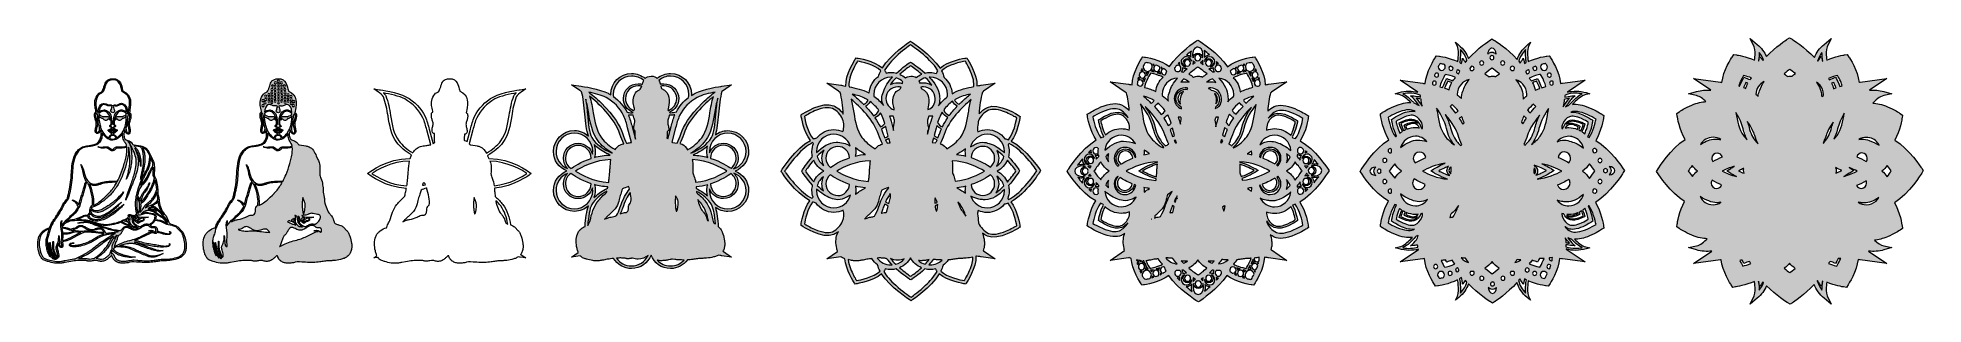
# Model space of a CAD drawing. Header units: millimetres. Extents: x -1261 to 1432, y 277 to 658.
import ezdxf

# ---------------------------------------------------------------- set-up
doc = ezdxf.new("R2010")
doc.units = ezdxf.units.MM
doc.header["$MEASUREMENT"] = 0
for name, color, linetype in [('Layer 1', 7, 'Continuous'), ('Layer 2', 7, 'Continuous'), ('Layer 3', 7, 'Continuous'), ('Layer 4', 7, 'Continuous'), ('Layer 5', 7, 'Continuous'), ('Layer 6', 7, 'Continuous'), ('Layer 7', 7, 'Continuous'), ('Layer 8', 7, 'Continuous')]:
    doc.layers.add(name, color=color, linetype=linetype)

# ---------------------------------------------------------------- blocks, each defined once
blk = doc.blocks.new('block 2')
at = {"layer": 'Layer 2'}
h = blk.add_hatch(color=1, dxfattribs=at)
h.dxf.hatch_style = 2
edge = h.paths.add_edge_path()
edge.add_spline(control_points=[(-1049.2, 364.2), (-1049.6, 367.4), (-1050.3, 370.7), (-1051.5, 374.1), (-1051.8, 375), (-1052.1, 375.8), (-1052.4, 376.5), (-1052.4, 376.5), (-1052.5, 376.8), (-1052.5, 376.8), (-1052.8, 377.5), (-1053, 378.2), (-1053.4, 378.9), (-1053.7, 379.6), (-1054.3, 380.3), (-1054.9, 381.1), (-1055.4, 381.6), (-1055.8, 382.1), (-1056.3, 382.5), (-1056.3, 382.5), (-1060.2, 386.5), (-1060.2, 386.5), (-1060.8, 387.1), (-1061.4, 387.7), (-1062.2, 388.3), (-1062.8, 388.7), (-1063.6, 389.1), (-1064.6, 389.5), (-1065.6, 390), (-1066.8, 390.3), (-1067.8, 390.6), (-1068.4, 390.8), (-1068.9, 391), (-1069.4, 391.1), (-1071.1, 391.7), (-1072.4, 392.3), (-1073.4, 393.1), (-1073.7, 393.7), (-1074, 394.5), (-1074.2, 395.1), (-1074.2, 395.1), (-1074.2, 395.2), (-1074.2, 395.2), (-1074.2, 395.2), (-1074.2, 395.3), (-1074.2, 395.3), (-1074.3, 395.5), (-1074.3, 395.6), (-1074.4, 395.7), (-1074.4, 395.7), (-1074.5, 395.9), (-1074.5, 395.9), (-1074.6, 396.2), (-1074.7, 396.5), (-1074.8, 396.8), (-1075.7, 399.8), (-1077.2, 402.6), (-1079.2, 405), (-1079.6, 405.5), (-1080, 406), (-1080.4, 406.4), (-1081.1, 407.3), (-1081.9, 408.2), (-1082.5, 409.1), (-1083.4, 410.5), (-1084.1, 412.1), (-1084.7, 413.7), (-1086, 417), (-1087.3, 420.5), (-1087.6, 424), (-1087.7, 424.6), (-1087.7, 425.1), (-1087.7, 425.6), (-1087.8, 426.5), (-1087.8, 427.3), (-1087.9, 428.2), (-1088.1, 429.1), (-1088.3, 430), (-1088.5, 430.9), (-1088.7, 431.5), (-1088.9, 432.1), (-1089, 432.7), (-1089.3, 434.1), (-1089.4, 435.6), (-1089.5, 437.1), (-1089.5, 437.1), (-1089.6, 438.4), (-1089.6, 438.4), (-1090, 444.7), (-1090.4, 451.1), (-1092.9, 457.1), (-1093, 457.4), (-1093.2, 457.8), (-1093.4, 458.2), (-1093.9, 459.3), (-1094.3, 460.3), (-1094.6, 461.5), (-1094.8, 462.9), (-1094.7, 464.4), (-1094.6, 465.9), (-1094.6, 465.9), (-1094.5, 466.6), (-1094.5, 466.6), (-1094.4, 468.8), (-1094.3, 471), (-1094.4, 473.2), (-1094.5, 474.5), (-1094.5, 476.1), (-1094.9, 477.7), (-1095.4, 479.9), (-1096.3, 481.9), (-1097.2, 483.9), (-1097.2, 483.9), (-1099.5, 489.1), (-1099.5, 489.1), (-1101.9, 494.5), (-1104.7, 499.9), (-1109.9, 502), (-1111.4, 502.7), (-1113, 502.9), (-1114.5, 503.2), (-1114.5, 503.2), (-1123.3, 504.8), (-1123.3, 504.8), (-1124, 504.9), (-1124.7, 505), (-1125.1, 505.4), (-1125.5, 505.7), (-1125.7, 506.1), (-1126, 506.6), (-1126.2, 506.9), (-1126.3, 507.1), (-1126.5, 507.4), (-1127.8, 509.3), (-1130.1, 510.2), (-1132.3, 511), (-1134.1, 511.7), (-1135.8, 512.4), (-1136.9, 513.5), (-1137.3, 514.5), (-1137.6, 515.6), (-1137.8, 516.7), (-1138.3, 519.4), (-1138.1, 522.1), (-1137.4, 524.4), (-1137.1, 525), (-1136.8, 525.7), (-1136.5, 526.3), (-1136.3, 524.1), (-1135.6, 522.4), (-1134.6, 521.3), (-1133.9, 520.6), (-1132.9, 520.1), (-1131.9, 520.1), (-1131.4, 520.1), (-1131, 520.3), (-1130.5, 520.5), (-1129.6, 521.1), (-1129, 522.2), (-1128.9, 523.7), (-1128.7, 525.7), (-1129.2, 527.6), (-1129.7, 529.4), (-1130.1, 531), (-1130.5, 532.6), (-1130.4, 534.2), (-1130.4, 535.9), (-1129.8, 537.5), (-1129.3, 539.3), (-1128.8, 540.7), (-1128.3, 542.2), (-1128.1, 543.8), (-1127.9, 545.2), (-1127.7, 547.4), (-1128.3, 549.2), (-1128.6, 550), (-1129.3, 550.4), (-1129.8, 550.6), (-1129.8, 550.7), (-1129.9, 550.7), (-1130, 550.7), (-1129.9, 552), (-1129.6, 553.5), (-1129.4, 555), (-1128, 563.3), (-1125.8, 575.9), (-1139.1, 581.6), (-1139.4, 582.3), (-1140.2, 584.2), (-1140.7, 586.6), (-1140.7, 586.8), (-1142.5, 600), (-1153.9, 599.3), (-1163.1, 598.8), (-1164.4, 594.6), (-1166.1, 588.9), (-1166.5, 587.6), (-1167, 586.1), (-1167.6, 584.6), (-1169.1, 580.5), (-1170.2, 580.1), (-1171.6, 579.6), (-1172.9, 579), (-1174.4, 578.4), (-1176.4, 575.4), (-1180.6, 569), (-1180, 562), (-1178.8, 557.2), (-1177.8, 553.1), (-1177.9, 551.9), (-1177.9, 551.9), (-1177.9, 551.9), (-1177.9, 551.4), (-1177.9, 551.4), (-1178, 551.4), (-1178, 551.4), (-1178, 551.4), (-1178.5, 551.2), (-1179.2, 550.8), (-1179.5, 550), (-1180, 548.2), (-1179.9, 546), (-1179.7, 544.5), (-1179.5, 543), (-1179, 541.5), (-1178.5, 540.1), (-1177.9, 538.3), (-1177.4, 536.7), (-1177.4, 534.9), (-1177.3, 533.4), (-1177.7, 531.8), (-1178.1, 530.2), (-1178.6, 528.4), (-1179.1, 526.5), (-1178.9, 524.5), (-1178.8, 523), (-1178.2, 521.8), (-1177.3, 521.3), (-1176.8, 521), (-1176.4, 520.9), (-1175.8, 520.9), (-1174.9, 520.9), (-1173.9, 521.4), (-1173.2, 522.1), (-1172.3, 523), (-1171.7, 524.4), (-1171.5, 526.1), (-1171.2, 525.5), (-1171, 525), (-1170.7, 524.4), (-1170.5, 522), (-1170.5, 519.9), (-1170.6, 518), (-1170.7, 516.9), (-1170.9, 515.8), (-1171.2, 514.9), (-1171.5, 513.8), (-1171.8, 512.8), (-1172.3, 511.9), (-1173.3, 509.9), (-1174.7, 508.2), (-1176.3, 507.1), (-1177.9, 506), (-1179.8, 505.2), (-1182.2, 504.6), (-1184, 504.2), (-1185.8, 504), (-1187.7, 503.7), (-1190.2, 503.4), (-1192.8, 503.1), (-1195.4, 502.3), (-1197.6, 501.6), (-1199.7, 500.5), (-1201.5, 499), (-1203.2, 497.7), (-1204.8, 495.9), (-1206.1, 494), (-1208.4, 490.6), (-1210, 486.5), (-1211.1, 481.3), (-1212.2, 476.8), (-1212.5, 472), (-1212.8, 468), (-1212.9, 466.9), (-1212.9, 465.9), (-1213, 464.9), (-1213.2, 461.5), (-1213.4, 458.1), (-1213.8, 454.7), (-1214.3, 450.3), (-1214.9, 445.8), (-1215.8, 441.5), (-1216.2, 439.3), (-1216.6, 437.1), (-1217.1, 435), (-1217.3, 433.9), (-1217.6, 432.9), (-1217.9, 431.7), (-1217.9, 431.4), (-1218, 431.1), (-1218.1, 430.8), (-1218.3, 430), (-1218.5, 429.3), (-1218.7, 428.6), (-1218.9, 428.1), (-1219.1, 427.6), (-1219.4, 427.2), (-1219.7, 426.8), (-1220, 426.4), (-1220.3, 426), (-1221, 425.2), (-1221.8, 424.3), (-1222.5, 423.4), (-1223.3, 422.4), (-1223.9, 421.5), (-1224.5, 420.6), (-1224.8, 420.1), (-1225.1, 419.5), (-1225.3, 419), (-1225.3, 419), (-1226, 417.5), (-1226, 417.5), (-1227.9, 413.7), (-1230.1, 409.8), (-1232.6, 406), (-1233.6, 404.4), (-1234.7, 402.8), (-1235.8, 401.3), (-1237.2, 399.2), (-1238.7, 397.1), (-1240, 394.9), (-1241.3, 392.8), (-1242.3, 390.8), (-1243.2, 388.8), (-1243.5, 388.1), (-1243.8, 387.4), (-1244.1, 386.4), (-1246.8, 385.4), (-1250.2, 384), (-1253.1, 381.9), (-1254.6, 380.9), (-1255.8, 379.6), (-1256.8, 378.3), (-1257.8, 377), (-1258.6, 375.5), (-1259.3, 373.6), (-1260.4, 370.7), (-1261, 367.4), (-1261, 363.5), (-1261.1, 360.2), (-1260.7, 356.8), (-1259.9, 353.3), (-1259.4, 351.4), (-1259, 349.8), (-1258.5, 348.3), (-1257.8, 346.4), (-1257, 344.9), (-1256.1, 343.6), (-1255.5, 342.8), (-1254.9, 342.1), (-1254.2, 341.5), (-1253.5, 340.9), (-1252.7, 340.4), (-1251.9, 340), (-1250.2, 339.1), (-1248.5, 338.6), (-1246.9, 338.2), (-1246.9, 338.2), (-1246.6, 338.1), (-1246.6, 338.1), (-1243.5, 337.2), (-1240.3, 336.4), (-1237, 335.9), (-1235.3, 335.6), (-1233.5, 335.5), (-1231.9, 335.5), (-1231.9, 335.5), (-1231.9, 335.5), (-1231.8, 335.5), (-1230.3, 335.5), (-1228.6, 335.6), (-1226.7, 335.9), (-1225.1, 336.1), (-1223.6, 336.4), (-1222.1, 336.7), (-1222.1, 336.7), (-1216.7, 337.6), (-1216.7, 337.6), (-1212.8, 338.3), (-1209.8, 338.8), (-1206.9, 339.1), (-1203.5, 339.4), (-1200.2, 339.6), (-1197.1, 339.5), (-1196.3, 339.5), (-1195.5, 339.5), (-1194.7, 339.5), (-1194.7, 339.5), (-1193.2, 339.4), (-1193.2, 339.4), (-1192.9, 339.4), (-1192.5, 339.3), (-1192.3, 339.3), (-1191.6, 339.2), (-1190.9, 339.1), (-1190.2, 338.9), (-1190.2, 338.9), (-1190, 338.9), (-1190, 338.9), (-1189.6, 338.8), (-1189.1, 338.7), (-1188.6, 338.6), (-1188.2, 338.5), (-1187.7, 338.5), (-1187.2, 338.5), (-1185.5, 338.4), (-1183.9, 338.7), (-1182.4, 339.1), (-1182.4, 339.1), (-1181.9, 339.2), (-1181.9, 339.2), (-1180.4, 339.5), (-1178.8, 339.8), (-1177.4, 339.6), (-1176.8, 339.5), (-1176.1, 339.3), (-1175.3, 339.1), (-1174.4, 338.8), (-1173.5, 338.6), (-1172.6, 338.4), (-1170.8, 338.1), (-1168.8, 338.2), (-1167, 338.7), (-1166.1, 338.9), (-1165.2, 339.3), (-1164.4, 339.7), (-1163.6, 340.1), (-1162.8, 340.5), (-1162, 341.1), (-1160.8, 342), (-1159.7, 343), (-1158.7, 344), (-1158.7, 344), (-1158.1, 344.5), (-1158.1, 344.5), (-1157.4, 345.1), (-1156.8, 345.6), (-1156.3, 346), (-1156, 346.2), (-1155.8, 346.4), (-1155.6, 346.5), (-1155.5, 346.5), (-1155.5, 346.5), (-1155.5, 346.5), (-1155.4, 346.5), (-1155.4, 346.4), (-1155.3, 346.3), (-1155.2, 346.1), (-1155.1, 345.8), (-1155, 345.6), (-1155, 345.6), (-1154.7, 345.1), (-1154.7, 345.1), (-1154.4, 344.4), (-1154.1, 343.7), (-1153.7, 343), (-1153.5, 342.5), (-1153.2, 342.1), (-1153, 341.8), (-1152.9, 341.6), (-1152.8, 341.5), (-1152.7, 341.4), (-1152.7, 341.4), (-1152.5, 341.2), (-1152.5, 341.2), (-1152.4, 341), (-1152.3, 340.8), (-1152.1, 340.6), (-1152.1, 340.6), (-1151.6, 340.1), (-1151.6, 340.1), (-1151.6, 340.1), (-1151.1, 339.6), (-1151.1, 339.6), (-1150.9, 339.5), (-1150.8, 339.3), (-1150.6, 339.2), (-1150.6, 339.2), (-1150.4, 339), (-1150.4, 339), (-1150.3, 338.9), (-1150.1, 338.8), (-1150, 338.7), (-1148.5, 337.7), (-1146.9, 336.9), (-1145, 336.4), (-1143.4, 336), (-1141.6, 335.7), (-1139.7, 335.7), (-1138.2, 335.6), (-1136.6, 335.7), (-1134.5, 336), (-1132.8, 336.2), (-1131.1, 336.5), (-1129.5, 336.9), (-1129.5, 336.9), (-1126.9, 337.4), (-1126.9, 337.4), (-1126.1, 337.6), (-1125.5, 337.7), (-1124.8, 337.7), (-1124.5, 337.7), (-1124.1, 337.7), (-1123.7, 337.7), (-1123.7, 337.7), (-1120, 337.3), (-1120, 337.3), (-1118.4, 337.2), (-1116.7, 337.1), (-1114.9, 337), (-1106.9, 336.4), (-1100.5, 336.6), (-1094.7, 337.5), (-1093.6, 337.6), (-1092.4, 337.8), (-1091.3, 338), (-1089.1, 338.4), (-1087, 338.8), (-1084.9, 338.9), (-1083.3, 339), (-1081.8, 339.1), (-1080.2, 339.1), (-1078.5, 339.2), (-1076.6, 339.2), (-1074.8, 339.4), (-1071.5, 339.6), (-1068.1, 340.2), (-1064.8, 341), (-1062.8, 341.5), (-1061.3, 342), (-1059.9, 342.6), (-1058, 343.3), (-1056.5, 344.2), (-1055.3, 345.1), (-1054.5, 345.7), (-1053.9, 346.3), (-1053.3, 346.9), (-1052.7, 347.5), (-1052.2, 348.2), (-1051.6, 349), (-1050.8, 350.4), (-1050.1, 352.1), (-1049.6, 353.9), (-1049.2, 355.6), (-1048.9, 357.3), (-1048.9, 359.1), (-1048.9, 360.7), (-1049, 362.4), (-1049.2, 364.2)], knot_values=[0, 0, 0, 0, 1, 1, 1, 2, 2, 2, 3, 3, 3, 4, 4, 4, 5, 5, 5, 6, 6, 6, 7, 7, 7, 8, 8, 8, 9, 9, 9, 10, 10, 10, 11, 11, 11, 12, 12, 12, 13, 13, 13, 14, 14, 14, 15, 15, 15, 16, 16, 16, 17, 17, 17, 18, 18, 18, 19, 19, 19, 20, 20, 20, 21, 21, 21, 22, 22, 22, 23, 23, 23, 24, 24, 24, 25, 25, 25, 26, 26, 26, 27, 27, 27, 28, 28, 28, 29, 29, 29, 30, 30, 30, 31, 31, 31, 32, 32, 32, 33, 33, 33, 34, 34, 34, 35, 35, 35, 36, 36, 36, 37, 37, 37, 38, 38, 38, 39, 39, 39, 40, 40, 40, 41, 41, 41, 42, 42, 42, 43, 43, 43, 44, 44, 44, 45, 45, 45, 46, 46, 46, 47, 47, 47, 48, 48, 48, 49, 49, 49, 50, 50, 50, 51, 51, 51, 52, 52, 52, 53, 53, 53, 54, 54, 54, 55, 55, 55, 56, 56, 56, 57, 57, 57, 58, 58, 58, 59, 59, 59, 60, 60, 60, 61, 61, 61, 62, 62, 62, 63, 63, 63, 64, 64, 64, 65, 65, 65, 66, 66, 66, 67, 67, 67, 68, 68, 68, 69, 69, 69, 70, 70, 70, 71, 71, 71, 72, 72, 72, 73, 73, 73, 74, 74, 74, 75, 75, 75, 76, 76, 76, 77, 77, 77, 78, 78, 78, 79, 79, 79, 80, 80, 80, 81, 81, 81, 82, 82, 82, 83, 83, 83, 84, 84, 84, 85, 85, 85, 86, 86, 86, 87, 87, 87, 88, 88, 88, 89, 89, 89, 90, 90, 90, 91, 91, 91, 92, 92, 92, 93, 93, 93, 94, 94, 94, 95, 95, 95, 96, 96, 96, 97, 97, 97, 98, 98, 98, 99, 99, 99, 100, 100, 100, 101, 101, 101, 102, 102, 102, 103, 103, 103, 104, 104, 104, 105, 105, 105, 106, 106, 106, 107, 107, 107, 108, 108, 108, 109, 109, 109, 110, 110, 110, 111, 111, 111, 112, 112, 112, 113, 113, 113, 114, 114, 114, 115, 115, 115, 116, 116, 116, 117, 117, 117, 118, 118, 118, 119, 119, 119, 120, 120, 120, 121, 121, 121, 122, 122, 122, 123, 123, 123, 124, 124, 124, 125, 125, 125, 126, 126, 126, 127, 127, 127, 128, 128, 128, 129, 129, 129, 130, 130, 130, 131, 131, 131, 132, 132, 132, 133, 133, 133, 134, 134, 134, 135, 135, 135, 136, 136, 136, 137, 137, 137, 138, 138, 138, 139, 139, 139, 140, 140, 140, 141, 141, 141, 142, 142, 142, 143, 143, 143, 144, 144, 144, 145, 145, 145, 146, 146, 146, 147, 147, 147, 148, 148, 148, 149, 149, 149, 150, 150, 150, 151, 151, 151, 152, 152, 152, 153, 153, 153, 154, 154, 154, 155, 155, 155, 156, 156, 156, 157, 157, 157, 158, 158, 158, 159, 159, 159, 160, 160, 160, 161, 161, 161, 162, 162, 162, 163, 163, 163, 164, 164, 164, 165, 165, 165, 166, 166, 166, 167, 167, 167, 168, 168, 168, 169, 169, 169, 170, 170, 170, 171, 171, 171, 172, 172, 172, 173, 173, 173, 174, 174, 174, 175, 175, 175, 176, 176, 176, 177, 177, 177, 178, 178, 178, 179, 179, 179, 180, 180, 180, 181, 181, 181, 182, 182, 182, 183, 183, 183, 184, 184, 184, 185, 185, 185, 186, 186, 186, 186], degree=3, periodic=1)
edge = h.paths.add_edge_path()
edge.add_spline(control_points=[(-1139.7, 338.4), (-1141.3, 338.5), (-1142.9, 338.7), (-1144.3, 339.1), (-1145.8, 339.6), (-1147.1, 340.2), (-1148.3, 341.1), (-1148.4, 341.1), (-1148.5, 341.2), (-1148.6, 341.3), (-1148.6, 341.3), (-1148.7, 341.4), (-1148.7, 341.4), (-1148.9, 341.5), (-1149, 341.7), (-1149.1, 341.8), (-1149.1, 341.8), (-1149.5, 342.1), (-1149.5, 342.1), (-1149.5, 342.1), (-1149.9, 342.6), (-1149.9, 342.6), (-1150, 342.7), (-1150.1, 342.8), (-1150.2, 343), (-1150.2, 343), (-1150.4, 343.1), (-1150.4, 343.1), (-1150.4, 343.2), (-1150.5, 343.3), (-1150.6, 343.4), (-1150.7, 343.7), (-1150.9, 344), (-1151.1, 344.4), (-1151.5, 345), (-1151.8, 345.7), (-1152.1, 346.4), (-1152.1, 346.4), (-1152.1, 346.5), (-1152.1, 346.5), (-1152.2, 346.6), (-1152.2, 346.7), (-1152.3, 346.8), (-1152.4, 347.1), (-1152.5, 347.4), (-1152.7, 347.8), (-1152.9, 348), (-1153, 348.3), (-1153.3, 348.6), (-1153.6, 348.9), (-1154, 349.2), (-1154.3, 349.3), (-1154.7, 349.4), (-1155.1, 349.5), (-1155.4, 349.5), (-1155.5, 349.5), (-1155.6, 349.5), (-1155.6, 349.5), (-1155.7, 349.5), (-1155.9, 349.5), (-1156, 349.5), (-1156, 349.5), (-1155.9, 349.7), (-1155.9, 349.7), (-1155.4, 351.3), (-1154.9, 352.8), (-1154.1, 354.3), (-1154, 353.9), (-1153.8, 353.6), (-1153.6, 353.3), (-1153.2, 352.7), (-1152.6, 352), (-1152, 351.5), (-1151.5, 351), (-1150.9, 350.5), (-1150.2, 350), (-1149.6, 349.5), (-1148.9, 349.2), (-1148.1, 348.8), (-1147.5, 348.4), (-1146.8, 348.1), (-1146.1, 347.8), (-1146.1, 347.8), (-1145, 347.3), (-1145, 347.3), (-1145, 347.3), (-1143.9, 346.9), (-1143.9, 346.9), (-1142.3, 346.4), (-1140.9, 345.9), (-1139.6, 345.6), (-1138, 345.1), (-1136.5, 344.8), (-1135.2, 344.6), (-1133.5, 344.3), (-1132, 344.1), (-1130.7, 344), (-1128.9, 343.8), (-1127.5, 343.8), (-1126.1, 343.8), (-1124.7, 343.8), (-1121.6, 344.4), (-1121.6, 344.4), (-1123, 344.5), (-1124.5, 344.7), (-1126.1, 344.8), (-1127.7, 345.1), (-1129.1, 345.3), (-1130.4, 345.5), (-1131.9, 345.8), (-1133.3, 346.1), (-1134.7, 346.5), (-1136.1, 346.8), (-1137.4, 347.2), (-1138.9, 347.7), (-1140.2, 348.1), (-1141.6, 348.6), (-1143, 349.2), (-1144.3, 349.7), (-1145.7, 350.3), (-1147, 351), (-1148.4, 351.7), (-1149.6, 352.4), (-1150.6, 353.2), (-1151.1, 353.5), (-1151.5, 354), (-1152.1, 354.5), (-1152.4, 354.9), (-1152.8, 355.4), (-1153.2, 355.9), (-1153, 356.2), (-1152.8, 356.4), (-1152.6, 356.6), (-1152.6, 356.7), (-1152.5, 356.7), (-1152.4, 356.8), (-1152.4, 356.9), (-1152.3, 356.9), (-1152.3, 357), (-1152.2, 357.1), (-1152, 357.2), (-1151.9, 357.3), (-1151.9, 357.3), (-1151.5, 357.6), (-1151.5, 357.6), (-1151.5, 357.6), (-1151, 357.9), (-1151, 357.9), (-1150.9, 358), (-1150.8, 358), (-1150.6, 358.1), (-1150.6, 358.1), (-1149, 359), (-1149, 359), (-1149, 359), (-1148, 358.9), (-1148, 358.9), (-1145.6, 358.9), (-1143, 358.8), (-1140.6, 358.7), (-1137.2, 358.4), (-1134.5, 357.9), (-1132, 357.2), (-1129.2, 356.4), (-1126.5, 355.2), (-1123.9, 354), (-1121.2, 352.7), (-1118.5, 351.5), (-1115.9, 350.3), (-1113.4, 349.2), (-1110.7, 348.1), (-1107.6, 346.9), (-1106.4, 346.4), (-1104.9, 345.8), (-1103.4, 345.3), (-1101.9, 344.8), (-1100.4, 344.5), (-1098.9, 344.4), (-1096.1, 344.1), (-1093, 344.5), (-1089.8, 345.6), (-1087.1, 346.5), (-1081.8, 349.7), (-1081.8, 349.7), (-1084.6, 348.7), (-1087.4, 347.7), (-1090.2, 347), (-1093.3, 346.2), (-1096.1, 346), (-1098.7, 346.3), (-1101.4, 346.6), (-1104, 347.6), (-1106.9, 348.8), (-1109.2, 349.8), (-1111.7, 350.9), (-1115, 352.3), (-1117.2, 353.2), (-1119.3, 354.3), (-1121.4, 355.2), (-1121.4, 355.2), (-1123, 356), (-1123, 356), (-1125.8, 357.3), (-1128.5, 358.5), (-1131.5, 359.2), (-1134.2, 359.9), (-1137.1, 360.3), (-1140.4, 360.5), (-1141.6, 360.5), (-1142.9, 360.6), (-1144.3, 360.6), (-1142.7, 361.1), (-1141.2, 361.6), (-1139.7, 361.9), (-1136.9, 362.7), (-1134.3, 363.2), (-1131.7, 363.5), (-1131.3, 363.6), (-1130.8, 363.6), (-1130.3, 363.7), (-1130.1, 363.7), (-1129.9, 363.7), (-1129.7, 363.7), (-1129.5, 363.7), (-1129.2, 363.7), (-1128.9, 363.7), (-1128.5, 363.8), (-1128.1, 363.8), (-1127.7, 363.8), (-1127.7, 363.8), (-1126.7, 363.8), (-1126.7, 363.8), (-1126.5, 363.8), (-1126.2, 363.7), (-1126, 363.7), (-1125.9, 363.7), (-1125.8, 363.7), (-1125.7, 363.7), (-1125.1, 363.7), (-1124.6, 363.6), (-1124, 363.5), (-1124, 363.5), (-1123.7, 363.5), (-1123.7, 363.5), (-1123.5, 363.5), (-1123.3, 363.4), (-1123, 363.4), (-1122.9, 363.4), (-1122.8, 363.3), (-1122.7, 363.3), (-1122.6, 363.3), (-1122.5, 363.3), (-1122.4, 363.2), (-1122.2, 363.2), (-1122, 363.2), (-1121.7, 363.1), (-1121.2, 363), (-1120.6, 362.8), (-1119.8, 362.6), (-1118.5, 362.1), (-1117.2, 361.6), (-1116, 361.2), (-1111, 359.1), (-1105.7, 357.2), (-1100.2, 355.5), (-1097.6, 354.7), (-1094.9, 353.9), (-1092.1, 353.3), (-1091.4, 353.2), (-1090.7, 353.1), (-1089.9, 353), (-1089.1, 352.9), (-1088.4, 352.9), (-1087.8, 352.9), (-1086.2, 352.9), (-1084.8, 353.1), (-1083.6, 353.5), (-1083.6, 353.5), (-1082.1, 354), (-1082.1, 354), (-1082.1, 354), (-1083.6, 353.9), (-1083.6, 353.9), (-1086.7, 353.7), (-1089.5, 354.3), (-1091.7, 354.9), (-1093.1, 355.4), (-1094.4, 355.8), (-1095.6, 356.2), (-1095.6, 356.2), (-1099.6, 357.5), (-1099.6, 357.5), (-1104.3, 359.1), (-1109.4, 361), (-1115.1, 363.3), (-1117.7, 364.3), (-1120.2, 365.2), (-1122.8, 365.6), (-1121.8, 365.5), (-1120.8, 365.4), (-1119.7, 365.1), (-1118.6, 364.9), (-1117.6, 364.5), (-1116.4, 364.2), (-1116.1, 364.1), (-1115.8, 364), (-1115.5, 363.9), (-1112.6, 363), (-1109.6, 362.2), (-1106.5, 361.6), (-1103.9, 361.1), (-1101, 360.6), (-1097.5, 360), (-1094.1, 359.5), (-1091.3, 359.1), (-1088.4, 358.9), (-1085, 358.6), (-1082, 358.6), (-1079.1, 358.8), (-1078.3, 358.9), (-1077.5, 359), (-1076.8, 359.1), (-1076.8, 359.1), (-1076.5, 359.2), (-1076.5, 359.2), (-1075.9, 359.3), (-1075.2, 359.4), (-1074.5, 359.6), (-1074.1, 359.8), (-1073.7, 360), (-1073.4, 360.2), (-1073, 360.5), (-1072.7, 360.9), (-1072.6, 361.3), (-1072.4, 361.7), (-1072.3, 362.1), (-1072.4, 362.5), (-1072.5, 363), (-1072.7, 363.4), (-1073.1, 363.7), (-1073.1, 363.7), (-1073, 362.8), (-1073, 362.5), (-1073, 362.2), (-1073, 361.9), (-1073.2, 361.6), (-1073.5, 361), (-1074.3, 360.7), (-1074.8, 360.5), (-1075.4, 360.4), (-1076.1, 360.3), (-1076.7, 360.3), (-1076.7, 360.3), (-1077, 360.3), (-1077, 360.3), (-1077.6, 360.2), (-1078.3, 360.2), (-1079.2, 360.2), (-1082.2, 360.3), (-1085.3, 360.7), (-1088.1, 361.2), (-1088.1, 361.2), (-1089.2, 361.4), (-1089.2, 361.4), (-1091.8, 361.9), (-1094.4, 362.4), (-1097, 362.8), (-1100.6, 363.4), (-1103.4, 363.9), (-1105.9, 364.4), (-1109.5, 365.1), (-1112.2, 365.8), (-1114.7, 366.5), (-1116.2, 367), (-1117.7, 367.4), (-1119.2, 367.7), (-1120.4, 368), (-1121.7, 368.1), (-1122.9, 368.2), (-1122.1, 368.4), (-1121.3, 368.6), (-1120.6, 368.9), (-1117.9, 369.8), (-1115.4, 371.1), (-1112.9, 372.2), (-1112.9, 372.2), (-1101.4, 377.6), (-1101.4, 377.6), (-1100.7, 378), (-1100, 378.3), (-1099.4, 378.5), (-1098.6, 378.8), (-1097.9, 379), (-1097.3, 379.1), (-1096.6, 379.1), (-1096, 379.1), (-1095.5, 378.9), (-1095.1, 378.8), (-1094.9, 378.7), (-1094.6, 378.5), (-1094.6, 378.5), (-1094.6, 378.5), (-1094.6, 378.5), (-1094.4, 378.4), (-1094.3, 378.3), (-1094, 378.1), (-1093.8, 378), (-1093.4, 377.9), (-1093.1, 377.9), (-1092.7, 377.9), (-1092.3, 378), (-1092, 378.2), (-1091.8, 378.3), (-1091.5, 378.5), (-1091.3, 378.8), (-1091.1, 379), (-1091, 379.2), (-1090.9, 379.4), (-1089.1, 379.6), (-1087.3, 379.1), (-1085.7, 378.7), (-1085.7, 378.7), (-1085.3, 378.5), (-1085.3, 378.5), (-1083.5, 378), (-1081.8, 377.4), (-1080, 377), (-1079, 376.8), (-1077.9, 376.6), (-1076.9, 376.5), (-1076.4, 376.5), (-1075.9, 376.5), (-1075.4, 376.5), (-1075.4, 376.5), (-1075.4, 376.5), (-1075.4, 376.5), (-1074.9, 376.5), (-1074.4, 376.5), (-1073.8, 376.6), (-1073.2, 376.7), (-1072.7, 376.9), (-1072.2, 377.2), (-1071.7, 377.5), (-1071.3, 378), (-1071.2, 378.6), (-1071.1, 378.9), (-1071.1, 379.2), (-1071.1, 379.5), (-1071.2, 379.8), (-1071.3, 380.1), (-1071.6, 380.3), (-1071.8, 380.5), (-1072, 380.7), (-1072.3, 380.8), (-1072.6, 380.9), (-1072.9, 380.8), (-1073.2, 380.7), (-1073.2, 380.7), (-1072.3, 380.2), (-1072, 379.9), (-1071.8, 379.6), (-1071.8, 379.2), (-1071.9, 378.8), (-1072.1, 378.5), (-1072.4, 378.2), (-1072.7, 378), (-1073.1, 377.8), (-1073.5, 377.7), (-1074, 377.7), (-1074.3, 377.7), (-1074.8, 377.7), (-1075.3, 377.7), (-1075.8, 377.8), (-1076.2, 377.8), (-1076.8, 377.9), (-1077.7, 378), (-1078.6, 378.2), (-1079.6, 378.5), (-1080.6, 378.7), (-1081.6, 379.1), (-1082.4, 379.3), (-1082.4, 379.3), (-1083.2, 379.6), (-1083.2, 379.6), (-1083.9, 379.8), (-1084.6, 380), (-1085.3, 380.2), (-1086.2, 380.5), (-1087.2, 380.8), (-1088.3, 380.9), (-1089, 381), (-1089.7, 381), (-1090.4, 381), (-1090.3, 381.1), (-1090.3, 381.3), (-1090.3, 381.4), (-1090.3, 381.4), (-1090.3, 381.4), (-1090.3, 381.4), (-1090.3, 381.8), (-1090.2, 382.3), (-1090.2, 382.7), (-1090.2, 383.8), (-1090.3, 384.6), (-1090.6, 385.4), (-1090.8, 385.9), (-1091, 386.3), (-1091.3, 386.7), (-1091.6, 387.1), (-1092, 387.4), (-1092.5, 387.7), (-1093.5, 388.1), (-1094.5, 388.2), (-1095.3, 388.2), (-1095.5, 388.2), (-1095.7, 388.1), (-1095.9, 388.1), (-1096.5, 388.1), (-1097, 388.1), (-1097.5, 388.1), (-1097.8, 388.2), (-1098, 388.2), (-1098.3, 388.4), (-1098.5, 388.5), (-1098.8, 388.6), (-1099.1, 388.9), (-1099.3, 389), (-1099.5, 389.2), (-1099.8, 389.5), (-1100, 389.7), (-1100.3, 390), (-1100.6, 390.2), (-1097.7, 391.6), (-1095.2, 394), (-1093.6, 396.9), (-1089.8, 396.3), (-1085, 395.7), (-1081.3, 393.4), (-1081, 393.3), (-1080.8, 393.1), (-1080.5, 392.9), (-1080.5, 392.9), (-1080.5, 392.9), (-1080.5, 392.9), (-1079.9, 392.5), (-1079.2, 392.1), (-1078.5, 391.8), (-1077.4, 391.2), (-1076.1, 391), (-1074.9, 390.7), (-1074.9, 390.7), (-1069.4, 389.5), (-1069.4, 389.5), (-1069.4, 389.5), (-1069.3, 389.5), (-1069.3, 389.5), (-1069, 389.4), (-1068.6, 389.3), (-1068.3, 389.2), (-1067.2, 388.8), (-1066.2, 388.5), (-1065.2, 388.1), (-1064.3, 387.7), (-1063.7, 387.4), (-1063.1, 387), (-1062.5, 386.5), (-1061.9, 386), (-1061.4, 385.4), (-1061.4, 385.4), (-1057.5, 381.4), (-1057.5, 381.4), (-1056.5, 380.3), (-1055.5, 379.3), (-1054.9, 378.1), (-1054.6, 377.5), (-1054.3, 376.8), (-1054.1, 376.2), (-1054.1, 376.2), (-1054, 375.9), (-1054, 375.9), (-1053.7, 375.2), (-1053.4, 374.4), (-1053.2, 373.6), (-1052.1, 370.3), (-1051.3, 367.1), (-1051, 364), (-1050.6, 360.1), (-1050.7, 357), (-1051.4, 354.4), (-1051.9, 352.7), (-1052.5, 351.3), (-1053.3, 350.1), (-1054.1, 348.8), (-1055.2, 347.7), (-1056.5, 346.7), (-1059.2, 344.8), (-1062.4, 343.8), (-1065.3, 343.1), (-1068.5, 342.3), (-1071.7, 341.8), (-1075, 341.5), (-1076.7, 341.4), (-1078.5, 341.4), (-1080.2, 341.3), (-1081.8, 341.3), (-1083.4, 341.3), (-1085, 341.2), (-1087.3, 341), (-1089.6, 340.7), (-1091.8, 340.3), (-1092.8, 340.1), (-1093.9, 339.9), (-1095, 339.8), (-1100.7, 339), (-1106.9, 338.9), (-1114.8, 339.5), (-1116.5, 339.6), (-1118.1, 339.7), (-1119.7, 339.9), (-1119.7, 339.9), (-1123.5, 340.3), (-1123.5, 340.3), (-1124, 340.3), (-1124.5, 340.3), (-1124.9, 340.3), (-1125.8, 340.3), (-1126.6, 340.1), (-1127.3, 340), (-1127.3, 340), (-1130, 339.5), (-1130, 339.5), (-1131.4, 339.2), (-1133.1, 338.9), (-1134.9, 338.7), (-1136.7, 338.4), (-1138.3, 338.4), (-1139.7, 338.4)], knot_values=[0, 0, 0, 0, 1, 1, 1, 2, 2, 2, 3, 3, 3, 4, 4, 4, 5, 5, 5, 6, 6, 6, 7, 7, 7, 8, 8, 8, 9, 9, 9, 10, 10, 10, 11, 11, 11, 12, 12, 12, 13, 13, 13, 14, 14, 14, 15, 15, 15, 16, 16, 16, 17, 17, 17, 18, 18, 18, 19, 19, 19, 20, 20, 20, 21, 21, 21, 22, 22, 22, 23, 23, 23, 24, 24, 24, 25, 25, 25, 26, 26, 26, 27, 27, 27, 28, 28, 28, 29, 29, 29, 30, 30, 30, 31, 31, 31, 32, 32, 32, 33, 33, 33, 34, 34, 34, 35, 35, 35, 36, 36, 36, 37, 37, 37, 38, 38, 38, 39, 39, 39, 40, 40, 40, 41, 41, 41, 42, 42, 42, 43, 43, 43, 44, 44, 44, 45, 45, 45, 46, 46, 46, 47, 47, 47, 48, 48, 48, 49, 49, 49, 50, 50, 50, 51, 51, 51, 52, 52, 52, 53, 53, 53, 54, 54, 54, 55, 55, 55, 56, 56, 56, 57, 57, 57, 58, 58, 58, 59, 59, 59, 60, 60, 60, 61, 61, 61, 62, 62, 62, 63, 63, 63, 64, 64, 64, 65, 65, 65, 66, 66, 66, 67, 67, 67, 68, 68, 68, 69, 69, 69, 70, 70, 70, 71, 71, 71, 72, 72, 72, 73, 73, 73, 74, 74, 74, 75, 75, 75, 76, 76, 76, 77, 77, 77, 78, 78, 78, 79, 79, 79, 80, 80, 80, 81, 81, 81, 82, 82, 82, 83, 83, 83, 84, 84, 84, 85, 85, 85, 86, 86, 86, 87, 87, 87, 88, 88, 88, 89, 89, 89, 90, 90, 90, 91, 91, 91, 92, 92, 92, 93, 93, 93, 94, 94, 94, 95, 95, 95, 96, 96, 96, 97, 97, 97, 98, 98, 98, 99, 99, 99, 100, 100, 100, 101, 101, 101, 102, 102, 102, 103, 103, 103, 104, 104, 104, 105, 105, 105, 106, 106, 106, 107, 107, 107, 108, 108, 108, 109, 109, 109, 110, 110, 110, 111, 111, 111, 112, 112, 112, 113, 113, 113, 114, 114, 114, 115, 115, 115, 116, 116, 116, 117, 117, 117, 118, 118, 118, 119, 119, 119, 120, 120, 120, 121, 121, 121, 122, 122, 122, 123, 123, 123, 124, 124, 124, 125, 125, 125, 126, 126, 126, 127, 127, 127, 128, 128, 128, 129, 129, 129, 130, 130, 130, 131, 131, 131, 132, 132, 132, 133, 133, 133, 134, 134, 134, 135, 135, 135, 136, 136, 136, 137, 137, 137, 138, 138, 138, 139, 139, 139, 140, 140, 140, 141, 141, 141, 142, 142, 142, 143, 143, 143, 144, 144, 144, 145, 145, 145, 146, 146, 146, 147, 147, 147, 148, 148, 148, 149, 149, 149, 150, 150, 150, 151, 151, 151, 152, 152, 152, 153, 153, 153, 154, 154, 154, 155, 155, 155, 156, 156, 156, 157, 157, 157, 158, 158, 158, 159, 159, 159, 160, 160, 160, 161, 161, 161, 162, 162, 162, 163, 163, 163, 164, 164, 164, 165, 165, 165, 166, 166, 166, 167, 167, 167, 168, 168, 168, 169, 169, 169, 170, 170, 170, 171, 171, 171, 172, 172, 172, 173, 173, 173, 174, 174, 174, 175, 175, 175, 176, 176, 176, 177, 177, 177, 178, 178, 178, 179, 179, 179, 180, 180, 180, 181, 181, 181, 182, 182, 182, 183, 183, 183, 184, 184, 184, 185, 185, 185, 186, 186, 186, 187, 187, 187, 188, 188, 188, 189, 189, 189, 190, 190, 190, 191, 191, 191, 192, 192, 192, 193, 193, 193, 194, 194, 194, 195, 195, 195, 196, 196, 196, 197, 197, 197, 198, 198, 198, 199, 199, 199, 200, 200, 200, 201, 201, 201, 202, 202, 202, 203, 203, 203, 204, 204, 204, 205, 205, 205, 206, 206, 206, 207, 207, 207, 208, 208, 208, 209, 209, 209, 210, 210, 210, 211, 211, 211, 212, 212, 212, 212], degree=3, periodic=1)
edge = h.paths.add_edge_path()
edge.add_spline(control_points=[(-1154.9, 357.2), (-1154.9, 357), (-1154.9, 356.8), (-1154.9, 356.6), (-1154.9, 356.6), (-1154.8, 356.3), (-1154.8, 356.3), (-1155, 356), (-1155.1, 355.8), (-1155.3, 355.6), (-1156.2, 353.8), (-1156.8, 352), (-1157.4, 350.2), (-1157.6, 349.7), (-1157.7, 349.1), (-1157.9, 348.6), (-1158, 348.5), (-1158.1, 348.5), (-1158.1, 348.4), (-1158.9, 347.9), (-1159.5, 347.3), (-1160.1, 346.7), (-1160.1, 346.7), (-1160.6, 346.3), (-1160.6, 346.3), (-1161.7, 345.3), (-1162.7, 344.4), (-1163.8, 343.6), (-1163.8, 343.6), (-1163.8, 343.6), (-1163.8, 343.6), (-1165.2, 342.7), (-1166.5, 342), (-1167.8, 341.7), (-1169.2, 341.4), (-1170.7, 341.3), (-1172.1, 341.5), (-1172.8, 341.6), (-1173.5, 341.8), (-1174.3, 342.1), (-1174.3, 342.1), (-1174.4, 342.1), (-1174.4, 342.1), (-1175.2, 342.3), (-1176.1, 342.6), (-1177, 342.7), (-1177.3, 342.7), (-1177.5, 342.8), (-1177.7, 342.8), (-1175.1, 344.2), (-1172.7, 345.9), (-1170.4, 347.7), (-1168.5, 349.3), (-1166.7, 351), (-1165.2, 352.7), (-1163.3, 354.8), (-1161.8, 356.6), (-1160.6, 358.4), (-1159.2, 360.5), (-1157.9, 362.6), (-1156.8, 364.7), (-1156.6, 365.1), (-1156.4, 365.5), (-1156.2, 365.9), (-1155.4, 367.7), (-1154.6, 369.3), (-1153.5, 370.7), (-1152.1, 372.4), (-1150.2, 373.8), (-1148.3, 375), (-1148, 375.3), (-1147.6, 375.5), (-1147.3, 375.7), (-1147.3, 375.7), (-1147.3, 375.7), (-1147.3, 375.7), (-1147.6, 375.4), (-1147.8, 375.1), (-1148.1, 374.8), (-1148.3, 374.4), (-1148.6, 374), (-1148.9, 373.5), (-1149.2, 373), (-1149.4, 372.5), (-1149.6, 372.2), (-1149.9, 371.6), (-1150.2, 371), (-1150.4, 370.4), (-1150.6, 370.1), (-1150.7, 369.9), (-1150.8, 369.6), (-1151.1, 369), (-1151.4, 368.4), (-1151.6, 367.8), (-1151.6, 367.8), (-1152, 367.1), (-1152, 367.1), (-1152.3, 366.2), (-1152.7, 365.4), (-1153.1, 364.5), (-1153.5, 363.6), (-1153.9, 362.7), (-1154.2, 361.8), (-1154.5, 360.8), (-1154.7, 359.8), (-1154.8, 358.9), (-1154.9, 358.3), (-1154.9, 357.8), (-1154.9, 357.3), (-1154.9, 357.3), (-1154.9, 357.2), (-1154.9, 357.2)], knot_values=[0, 0, 0, 0, 1, 1, 1, 2, 2, 2, 3, 3, 3, 4, 4, 4, 5, 5, 5, 6, 6, 6, 7, 7, 7, 8, 8, 8, 9, 9, 9, 10, 10, 10, 11, 11, 11, 12, 12, 12, 13, 13, 13, 14, 14, 14, 15, 15, 15, 16, 16, 16, 17, 17, 17, 18, 18, 18, 19, 19, 19, 20, 20, 20, 21, 21, 21, 22, 22, 22, 23, 23, 23, 24, 24, 24, 25, 25, 25, 26, 26, 26, 27, 27, 27, 28, 28, 28, 29, 29, 29, 30, 30, 30, 31, 31, 31, 32, 32, 32, 33, 33, 33, 34, 34, 34, 35, 35, 35, 36, 36, 36, 37, 37, 37, 37], degree=3, periodic=1)
edge = h.paths.add_edge_path()
edge.add_spline(control_points=[(-1182.7, 342.2), (-1184.2, 341.9), (-1185.7, 341.5), (-1187.1, 341.6), (-1187.1, 341.6), (-1187.1, 341.6), (-1187.1, 341.6), (-1187.9, 341.6), (-1188.7, 341.7), (-1189.5, 341.9), (-1190.3, 342.1), (-1191.1, 342.3), (-1191.9, 342.4), (-1191.9, 342.4), (-1191.9, 342.4), (-1191.9, 342.4), (-1192.3, 342.4), (-1192.6, 342.4), (-1193, 342.4), (-1193, 342.4), (-1194.5, 342.5), (-1194.5, 342.5), (-1195.4, 342.5), (-1196.2, 342.6), (-1197.1, 342.6), (-1198.9, 342.6), (-1200.9, 342.5), (-1202.9, 342.4), (-1202.2, 342.6), (-1201.6, 342.8), (-1201.1, 343), (-1197.8, 344.3), (-1194.7, 345.7), (-1191.9, 347.2), (-1189.1, 348.6), (-1186.3, 350.3), (-1183.3, 352.6), (-1181.1, 354.2), (-1178.9, 355.9), (-1176.8, 357.5), (-1176.8, 357.5), (-1174.8, 359), (-1174.8, 359), (-1172.4, 360.9), (-1169.9, 362.8), (-1167.4, 364.7), (-1164.4, 366.9), (-1161.8, 368.7), (-1159.3, 370.4), (-1157, 371.9), (-1154.8, 373.2), (-1152.7, 374.5), (-1153.7, 373.7), (-1154.5, 372.9), (-1155.2, 372.1), (-1156.5, 370.4), (-1157.4, 368.6), (-1158.3, 366.9), (-1158.5, 366.5), (-1158.7, 366.1), (-1158.9, 365.7), (-1160.1, 363.5), (-1161.3, 361.5), (-1162.5, 359.7), (-1163.8, 357.9), (-1165.2, 356), (-1166.8, 354.2), (-1167.5, 353.4), (-1168.3, 352.5), (-1169.1, 351.7), (-1169.1, 351.7), (-1169.3, 351.5), (-1169.3, 351.5), (-1170.1, 350.7), (-1170.9, 349.9), (-1171.7, 349.2), (-1171.7, 349.2), (-1172.4, 348.6), (-1172.4, 348.6), (-1172.4, 348.6), (-1173, 348), (-1173, 348), (-1173.2, 347.9), (-1173.3, 347.8), (-1173.5, 347.6), (-1173.8, 347.4), (-1174.1, 347.1), (-1174.4, 346.9), (-1174.4, 346.9), (-1175.8, 345.8), (-1175.8, 345.8), (-1175.8, 345.8), (-1177.2, 344.8), (-1177.2, 344.8), (-1178.2, 344.1), (-1179.2, 343.4), (-1180.4, 342.6), (-1181.1, 342.5), (-1181.9, 342.4), (-1182.5, 342.2), (-1182.5, 342.2), (-1182.7, 342.2), (-1182.7, 342.2)], knot_values=[0, 0, 0, 0, 1, 1, 1, 2, 2, 2, 3, 3, 3, 4, 4, 4, 5, 5, 5, 6, 6, 6, 7, 7, 7, 8, 8, 8, 9, 9, 9, 10, 10, 10, 11, 11, 11, 12, 12, 12, 13, 13, 13, 14, 14, 14, 15, 15, 15, 16, 16, 16, 17, 17, 17, 18, 18, 18, 19, 19, 19, 20, 20, 20, 21, 21, 21, 22, 22, 22, 23, 23, 23, 24, 24, 24, 25, 25, 25, 26, 26, 26, 27, 27, 27, 28, 28, 28, 29, 29, 29, 30, 30, 30, 31, 31, 31, 32, 32, 32, 33, 33, 33, 34, 34, 34, 34], degree=3, periodic=1)
edge = h.paths.add_edge_path()
edge.add_spline(control_points=[(-1236.6, 338.5), (-1239.9, 339), (-1243.1, 339.8), (-1246.3, 340.6), (-1247.9, 341.1), (-1249.4, 341.5), (-1250.8, 342.2), (-1251.5, 342.5), (-1252.1, 342.9), (-1252.6, 343.4), (-1253.2, 343.8), (-1253.7, 344.4), (-1254.1, 345), (-1256, 347.5), (-1256.9, 350.7), (-1257.7, 353.8), (-1258.5, 357.1), (-1258.9, 360.4), (-1258.9, 363.5), (-1258.9, 367.1), (-1258.5, 370.2), (-1257.5, 373), (-1257, 374.6), (-1256.3, 376), (-1255.4, 377.2), (-1254.5, 378.4), (-1253.4, 379.6), (-1252.1, 380.6), (-1249.8, 382.3), (-1247.1, 383.5), (-1244.7, 384.6), (-1244.9, 383.8), (-1245.1, 383.1), (-1245.2, 382.4), (-1245.7, 380.4), (-1246.3, 378.3), (-1247.1, 376), (-1247.1, 376), (-1247.2, 375.5), (-1247.2, 375.5), (-1247.9, 373.6), (-1248.5, 371.5), (-1248.9, 369.4), (-1249.2, 367.4), (-1249.2, 365), (-1249, 362.6), (-1248.9, 361.6), (-1248.8, 360.5), (-1248.6, 359.2), (-1248.4, 358), (-1248.1, 356.8), (-1247.9, 355.9), (-1247.3, 353.4), (-1246.7, 351.3), (-1245.9, 349.4), (-1245.5, 348.5), (-1245, 347.3), (-1244.4, 346.3), (-1244.2, 346.1), (-1244.1, 345.8), (-1243.8, 345.5), (-1243.8, 345.5), (-1243.8, 345.5), (-1243.8, 345.5), (-1243.7, 345.4), (-1243.6, 345.3), (-1243.5, 345.2), (-1243.5, 345.2), (-1243.3, 345), (-1243.3, 345), (-1243.3, 344.9), (-1243.2, 344.9), (-1243.1, 344.8), (-1242.7, 344.6), (-1242.3, 344.5), (-1241.9, 344.5), (-1241.7, 344.5), (-1241.6, 344.5), (-1241.5, 344.5), (-1241.2, 344), (-1240.9, 343.5), (-1240.6, 343), (-1240.4, 342.8), (-1240.2, 342.5), (-1240, 342.3), (-1239.7, 342), (-1239.4, 341.8), (-1239.1, 341.7), (-1238.5, 341.5), (-1237.9, 341.5), (-1237.4, 341.5), (-1237.3, 341.3), (-1237.2, 341.2), (-1237.1, 341.2), (-1236.7, 340.9), (-1236.2, 340.7), (-1235.7, 340.8), (-1235.3, 340.8), (-1234.9, 341), (-1234.6, 341.3), (-1234.4, 341.4), (-1234.2, 341.6), (-1234.1, 341.7), (-1234, 341.9), (-1233.9, 342), (-1233.8, 342.2), (-1233.7, 342.4), (-1233.6, 342.6), (-1233.5, 342.9), (-1233.2, 342.9), (-1233, 342.9), (-1232.8, 343), (-1232.8, 343), (-1232.8, 343), (-1232.8, 343), (-1232.6, 343.1), (-1232.5, 343.2), (-1232.3, 343.3), (-1232.3, 343.3), (-1232.2, 343.4), (-1232.2, 343.4), (-1232.1, 343.4), (-1232, 343.5), (-1231.9, 343.5), (-1231.5, 343.8), (-1231.3, 344.1), (-1231.1, 344.6), (-1231, 344.9), (-1230.9, 345.2), (-1230.9, 345.6), (-1230.8, 346.9), (-1231, 348), (-1231.2, 349.3), (-1231.5, 350.5), (-1231.8, 351.7), (-1232.1, 352.7), (-1232.1, 352.7), (-1232.6, 354.4), (-1232.6, 354.4), (-1232.7, 354.9), (-1232.8, 355.4), (-1233, 355.9), (-1233, 355.9), (-1233, 356.1), (-1233, 356.1), (-1233.3, 357.1), (-1233.5, 358.1), (-1233.2, 359.2), (-1233.1, 359.7), (-1232.9, 360.2), (-1232.7, 360.7), (-1232.5, 361.2), (-1232.3, 361.7), (-1232, 362.3), (-1231.7, 363.2), (-1231.5, 363.9), (-1231.3, 364.7), (-1231.3, 364), (-1231.2, 363.3), (-1231.2, 362.6), (-1231.1, 361.8), (-1231, 361.3), (-1230.8, 360.7), (-1230.7, 360.4), (-1230.5, 360.1), (-1230.4, 359.9), (-1230.2, 359.6), (-1230, 359.3), (-1229.7, 359.1), (-1229.2, 358.5), (-1228.6, 358.2), (-1228, 358), (-1227.6, 357.9), (-1227.2, 357.9), (-1226.8, 358), (-1226.6, 358), (-1226.4, 358.1), (-1226.2, 358.2), (-1226.1, 358.2), (-1226.1, 358.3), (-1226, 358.4), (-1225.9, 358.5), (-1225.8, 358.6), (-1225.7, 358.7), (-1225.5, 358.9), (-1225.5, 359.1), (-1225.4, 359.3), (-1225.4, 359.5), (-1225.4, 359.6), (-1225.4, 359.7), (-1225.4, 359.7), (-1225.4, 359.8), (-1225.4, 359.8), (-1225.3, 360.1), (-1225.3, 360.4), (-1225.3, 360.7), (-1225.2, 361.3), (-1225.2, 361.9), (-1225.3, 362.5), (-1225.3, 363.3), (-1225.5, 364), (-1225.6, 364.7), (-1225.7, 365.1), (-1225.8, 365.5), (-1225.8, 365.9), (-1225.9, 366), (-1225.9, 366.2), (-1225.9, 366.3), (-1223, 366.4), (-1220, 367.1), (-1217.2, 368.4), (-1216, 369), (-1214.8, 369.6), (-1213.7, 370.2), (-1213.7, 370.2), (-1209.3, 372.6), (-1209.3, 372.6), (-1209.3, 372.6), (-1205.4, 374.7), (-1205.4, 374.7), (-1204, 375.5), (-1202.7, 376.2), (-1201.5, 376.7), (-1200, 377.5), (-1198.7, 378.1), (-1197.5, 378.6), (-1196.6, 379), (-1195.5, 379.4), (-1194.3, 379.9), (-1193.1, 380), (-1191.8, 380.1), (-1190.5, 380.1), (-1190, 380.1), (-1189.5, 380), (-1189, 380), (-1189, 380), (-1186.4, 379.8), (-1186.4, 379.8), (-1183.6, 379.6), (-1180.8, 379.4), (-1178.1, 379.1), (-1175.6, 378.9), (-1172.9, 378.6), (-1169.8, 378.2), (-1168.6, 378), (-1167.4, 377.8), (-1166.2, 377.7), (-1166.2, 377.7), (-1167.2, 377.3), (-1167.2, 377.3), (-1169.1, 376.6), (-1170.7, 376), (-1172.2, 375.3), (-1173.8, 374.6), (-1175.4, 373.8), (-1177, 372.9), (-1178.1, 372.2), (-1179.1, 371.6), (-1180.1, 371), (-1180.6, 370.7), (-1181.1, 370.4), (-1181.5, 370.1), (-1184.5, 368.2), (-1187.6, 366.6), (-1190.7, 365.3), (-1193.8, 364.1), (-1197.2, 363), (-1200.6, 362.3), (-1202.2, 361.9), (-1203.9, 361.7), (-1205.7, 361.4), (-1206.4, 361.3), (-1207.3, 361.2), (-1208.3, 361.1), (-1209.2, 361.1), (-1210, 361), (-1210.8, 361.1), (-1211.8, 361.1), (-1212.6, 361.2), (-1213.3, 361.3), (-1213.7, 361.3), (-1214, 361.5), (-1214.2, 361.6), (-1214.5, 361.8), (-1214.5, 361.9), (-1214.5, 362), (-1214.5, 362.2), (-1214.3, 362.5), (-1214.1, 362.8), (-1213.8, 363.1), (-1213.5, 363.4), (-1213.2, 363.5), (-1212.5, 364), (-1211.6, 364.2), (-1210.8, 364.2), (-1210.8, 364.2), (-1209.2, 364.1), (-1209.2, 364.1), (-1209.2, 364.1), (-1210.7, 364.5), (-1210.7, 364.5), (-1211.6, 364.8), (-1212.6, 364.7), (-1213.6, 364.4), (-1214, 364.2), (-1214.4, 364), (-1214.8, 363.6), (-1215.2, 363.4), (-1215.6, 363), (-1215.8, 362.3), (-1215.9, 361.9), (-1215.9, 361.5), (-1215.7, 361.2), (-1215.6, 360.9), (-1215.4, 360.6), (-1215.1, 360.4), (-1214.6, 360), (-1214.1, 359.8), (-1213.6, 359.7), (-1212.7, 359.4), (-1211.8, 359.3), (-1210.9, 359.2), (-1210.1, 359.1), (-1209.2, 359.1), (-1208.2, 359.1), (-1207.2, 359.2), (-1206.3, 359.2), (-1205.5, 359.3), (-1203.9, 359.5), (-1202.2, 359.7), (-1200.2, 360.2), (-1196.6, 360.9), (-1193.1, 361.9), (-1189.9, 363.2), (-1186.7, 364.5), (-1183.5, 366.2), (-1180.3, 368.1), (-1179.9, 368.4), (-1179.4, 368.7), (-1179, 369), (-1176.4, 370.6), (-1174, 372.1), (-1171.3, 373.3), (-1169.9, 373.9), (-1168.4, 374.5), (-1166.5, 375.2), (-1166.5, 375.2), (-1165.3, 375.7), (-1165.3, 375.7), (-1164.9, 375.8), (-1164.5, 375.9), (-1164.1, 376.1), (-1163.3, 376.3), (-1162.5, 376.4), (-1161.6, 376.6), (-1160.6, 376.7), (-1159.6, 376.8), (-1158.6, 376.9), (-1157.9, 377), (-1157.1, 377.1), (-1156.4, 377.2), (-1154.7, 377.4), (-1152.9, 377.7), (-1151.1, 378), (-1150.7, 378.1), (-1150.3, 378.2), (-1149.8, 378.3), (-1153.3, 376.7), (-1156.9, 374.8), (-1160.6, 372.4), (-1163.4, 370.7), (-1166.1, 368.9), (-1169, 366.8), (-1171.3, 365.1), (-1173.8, 363.2), (-1177, 360.8), (-1177, 360.8), (-1178.5, 359.6), (-1178.5, 359.6), (-1180.6, 358), (-1182.8, 356.3), (-1184.9, 354.7), (-1184.9, 354.7), (-1185.3, 354.5), (-1185.3, 354.5), (-1186.4, 353.6), (-1187.6, 352.7), (-1188.9, 351.9), (-1190.1, 351), (-1191.4, 350.2), (-1193, 349.3), (-1197.3, 346.8), (-1202.1, 344.4), (-1207.5, 342), (-1210.4, 341.6), (-1213.5, 341.1), (-1217.3, 340.4), (-1217.3, 340.4), (-1222.2, 339.5), (-1222.2, 339.5), (-1222.2, 339.5), (-1222.6, 339.4), (-1222.6, 339.4), (-1224.1, 339.1), (-1225.6, 338.8), (-1227.1, 338.6), (-1228.9, 338.3), (-1230.4, 338.2), (-1231.9, 338.2), (-1233.4, 338.2), (-1235, 338.3), (-1236.6, 338.5)], knot_values=[0, 0, 0, 0, 1, 1, 1, 2, 2, 2, 3, 3, 3, 4, 4, 4, 5, 5, 5, 6, 6, 6, 7, 7, 7, 8, 8, 8, 9, 9, 9, 10, 10, 10, 11, 11, 11, 12, 12, 12, 13, 13, 13, 14, 14, 14, 15, 15, 15, 16, 16, 16, 17, 17, 17, 18, 18, 18, 19, 19, 19, 20, 20, 20, 21, 21, 21, 22, 22, 22, 23, 23, 23, 24, 24, 24, 25, 25, 25, 26, 26, 26, 27, 27, 27, 28, 28, 28, 29, 29, 29, 30, 30, 30, 31, 31, 31, 32, 32, 32, 33, 33, 33, 34, 34, 34, 35, 35, 35, 36, 36, 36, 37, 37, 37, 38, 38, 38, 39, 39, 39, 40, 40, 40, 41, 41, 41, 42, 42, 42, 43, 43, 43, 44, 44, 44, 45, 45, 45, 46, 46, 46, 47, 47, 47, 48, 48, 48, 49, 49, 49, 50, 50, 50, 51, 51, 51, 52, 52, 52, 53, 53, 53, 54, 54, 54, 55, 55, 55, 56, 56, 56, 57, 57, 57, 58, 58, 58, 59, 59, 59, 60, 60, 60, 61, 61, 61, 62, 62, 62, 63, 63, 63, 64, 64, 64, 65, 65, 65, 66, 66, 66, 67, 67, 67, 68, 68, 68, 69, 69, 69, 70, 70, 70, 71, 71, 71, 72, 72, 72, 73, 73, 73, 74, 74, 74, 75, 75, 75, 76, 76, 76, 77, 77, 77, 78, 78, 78, 79, 79, 79, 80, 80, 80, 81, 81, 81, 82, 82, 82, 83, 83, 83, 84, 84, 84, 85, 85, 85, 86, 86, 86, 87, 87, 87, 88, 88, 88, 89, 89, 89, 90, 90, 90, 91, 91, 91, 92, 92, 92, 93, 93, 93, 94, 94, 94, 95, 95, 95, 96, 96, 96, 97, 97, 97, 98, 98, 98, 99, 99, 99, 100, 100, 100, 101, 101, 101, 102, 102, 102, 103, 103, 103, 104, 104, 104, 105, 105, 105, 106, 106, 106, 107, 107, 107, 108, 108, 108, 109, 109, 109, 110, 110, 110, 111, 111, 111, 112, 112, 112, 113, 113, 113, 114, 114, 114, 115, 115, 115, 116, 116, 116, 117, 117, 117, 118, 118, 118, 119, 119, 119, 120, 120, 120, 121, 121, 121, 122, 122, 122, 123, 123, 123, 124, 124, 124, 125, 125, 125, 126, 126, 126, 127, 127, 127, 128, 128, 128, 129, 129, 129, 130, 130, 130, 131, 131, 131, 132, 132, 132, 133, 133, 133, 134, 134, 134, 135, 135, 135, 136, 136, 136, 137, 137, 137, 137], degree=3, periodic=1)
edge = h.paths.add_edge_path()
edge.add_spline(control_points=[(-1144.2, 592.4), (-1142.6, 589.6), (-1142.2, 586.7), (-1142.1, 586.4), (-1141.5, 583.1), (-1140.4, 580.8), (-1140.4, 580.8), (-1140.4, 580.8), (-1140.3, 580.5), (-1140.3, 580.5), (-1140.3, 580.5), (-1140, 580.4), (-1140, 580.4), (-1127.5, 575.1), (-1129.4, 563.6), (-1130.8, 555.3), (-1131.1, 553.6), (-1131.4, 552), (-1131.5, 550.7), (-1132.3, 550.3), (-1132.9, 549.5), (-1133.2, 548.9), (-1133.2, 548.9), (-1133.2, 548.9), (-1133.2, 548.9), (-1133.2, 551.2), (-1133.3, 553.5), (-1133.4, 555.8), (-1133.6, 558.3), (-1136.1, 561.9), (-1138.9, 563.4), (-1139.8, 563.9), (-1140.7, 564.1), (-1141.4, 564.1), (-1142.1, 564.1), (-1142.6, 564), (-1143.1, 563.7), (-1147.6, 561.1), (-1149.9, 561.5), (-1150.7, 561.8), (-1151.3, 562), (-1152, 562), (-1152.6, 561.6), (-1153.9, 560.7), (-1155, 561.2), (-1155.6, 561.7), (-1156.1, 562), (-1156.6, 562.1), (-1157.1, 562), (-1157.3, 561.9), (-1157.8, 561.8), (-1158.8, 561.8), (-1160.3, 561.7), (-1161.2, 562.1), (-1162.3, 562.7), (-1163.6, 563.3), (-1165.1, 564), (-1167.7, 563.9), (-1170.6, 563.7), (-1172.8, 561.2), (-1174.1, 556.4), (-1174.5, 554.8), (-1174.8, 552.9), (-1175, 550.9), (-1175.5, 551.5), (-1176.1, 551.9), (-1176.4, 552.2), (-1176.4, 552.9), (-1176.6, 554.4), (-1177.4, 557.5), (-1178.5, 562), (-1179, 568.6), (-1175.1, 574.6), (-1173.4, 577.2), (-1172.2, 577.7), (-1171, 578.2), (-1169.4, 578.8), (-1167.9, 579.4), (-1166.2, 584.1), (-1165.6, 585.7), (-1165.1, 587.2), (-1164.7, 588.5), (-1163, 594), (-1162, 597.3), (-1153.8, 597.8), (-1149.7, 598.1), (-1146.4, 596.3), (-1144.2, 592.4)], knot_values=[0, 0, 0, 0, 1, 1, 1, 2, 2, 2, 3, 3, 3, 4, 4, 4, 5, 5, 5, 6, 6, 6, 7, 7, 7, 8, 8, 8, 9, 9, 9, 10, 10, 10, 11, 11, 11, 12, 12, 12, 13, 13, 13, 14, 14, 14, 15, 15, 15, 16, 16, 16, 17, 17, 17, 18, 18, 18, 19, 19, 19, 20, 20, 20, 21, 21, 21, 22, 22, 22, 23, 23, 23, 24, 24, 24, 25, 25, 25, 26, 26, 26, 27, 27, 27, 28, 28, 28, 29, 29, 29, 29], degree=3, periodic=1)
edge = h.paths.add_edge_path()
edge.add_spline(control_points=[(-1131.9, 534.2), (-1132, 532.4), (-1131.5, 530.7), (-1131.1, 529), (-1130.6, 527.2), (-1130.2, 525.5), (-1130.4, 523.8), (-1130.4, 523.2), (-1130.6, 522.2), (-1131.3, 521.8), (-1132, 521.4), (-1132.9, 521.7), (-1133.5, 522.3), (-1135.3, 524.3), (-1135.1, 528.4), (-1134.9, 530.1), (-1134.6, 531.1), (-1134.4, 532.2), (-1134.1, 533.5), (-1134, 534.1), (-1133.9, 534.7), (-1133.8, 535.3), (-1133.5, 537), (-1133.3, 538.7), (-1133.1, 540.4), (-1133.1, 540.4), (-1133, 541.3), (-1133, 541.3), (-1132.9, 542), (-1132.9, 542.6), (-1132.8, 543.2), (-1132.8, 544.1), (-1132.7, 544.9), (-1132.6, 545.6), (-1132.2, 546.9), (-1131.8, 548), (-1131.2, 548.6), (-1131, 548.8), (-1130.7, 549.1), (-1130.4, 549.3), (-1130.1, 549.1), (-1129.8, 548.9), (-1129.8, 548.8), (-1129.3, 547.2), (-1129.4, 545.3), (-1129.6, 543.9), (-1129.8, 542.5), (-1130.2, 541.1), (-1130.7, 539.7), (-1131.3, 538), (-1131.9, 536.1), (-1131.9, 534.2)], knot_values=[0, 0, 0, 0, 1, 1, 1, 2, 2, 2, 3, 3, 3, 4, 4, 4, 5, 5, 5, 6, 6, 6, 7, 7, 7, 8, 8, 8, 9, 9, 9, 10, 10, 10, 11, 11, 11, 12, 12, 12, 13, 13, 13, 14, 14, 14, 15, 15, 15, 16, 16, 16, 17, 17, 17, 17], degree=3, periodic=1)
edge = h.paths.add_edge_path()
edge.add_spline(control_points=[(-1157.2, 517.1), (-1156.3, 517.9), (-1155.1, 518.3), (-1154, 518.3), (-1154, 518.3), (-1154, 518.3), (-1154, 518.3), (-1152.8, 518.3), (-1151.6, 517.9), (-1150.7, 517.1), (-1149.9, 516.3), (-1149.3, 515.3), (-1149.1, 514.3), (-1149.9, 513.9), (-1150.6, 513.6), (-1151.3, 513.4), (-1153.2, 512.9), (-1155.1, 512.9), (-1156.8, 513.3), (-1157.5, 513.5), (-1158.2, 513.8), (-1158.8, 514.1), (-1158.7, 515.2), (-1158.1, 516.2), (-1157.2, 517.1)], knot_values=[0, 0, 0, 0, 1, 1, 1, 2, 2, 2, 3, 3, 3, 4, 4, 4, 5, 5, 5, 6, 6, 6, 7, 7, 7, 8, 8, 8, 8], degree=3, periodic=1)
edge = h.paths.add_edge_path()
edge.add_spline(control_points=[(-1154, 522.6), (-1155.8, 522.6), (-1157.5, 523.4), (-1158.9, 524.9), (-1156.4, 523.9), (-1151.5, 523.8), (-1149.1, 524.9), (-1150.5, 523.4), (-1152.2, 522.6), (-1154, 522.6)], knot_values=[0, 0, 0, 0, 1, 1, 1, 2, 2, 2, 3, 3, 3, 3], degree=3, periodic=1)
edge = h.paths.add_edge_path()
edge.add_spline(control_points=[(-1155.7, 533.3), (-1155.4, 533.7), (-1155.4, 534.2), (-1155.4, 534.6), (-1155.4, 535.1), (-1155.4, 535.6), (-1155.4, 536), (-1155.4, 536), (-1155.4, 536.2), (-1155.4, 536.2), (-1155.4, 536.6), (-1155.4, 537.1), (-1155.4, 537.5), (-1155.4, 538.6), (-1155.3, 539.8), (-1155.5, 541), (-1155.7, 542.8), (-1156.1, 544.7), (-1156.8, 547), (-1157.8, 550.6), (-1161.4, 554.5), (-1165.7, 554.8), (-1165.9, 554.8), (-1166, 554.8), (-1166.1, 554.8), (-1168.4, 554.8), (-1171.7, 553.5), (-1173.4, 551.6), (-1172.9, 555.8), (-1171.5, 562.2), (-1167.6, 562.4), (-1165.4, 562.5), (-1164.2, 561.9), (-1163, 561.3), (-1161.8, 560.8), (-1160.6, 560.2), (-1158.7, 560.3), (-1157.8, 560.3), (-1157.1, 560.4), (-1156.7, 560.5), (-1156.6, 560.5), (-1156.6, 560.5), (-1156.6, 560.5), (-1156.2, 560.2), (-1155.5, 559.8), (-1154.6, 559.6), (-1155.3, 557.8), (-1156.7, 553.8), (-1156.7, 553.2), (-1156.6, 552.5), (-1156.2, 551.7), (-1155.5, 551.2), (-1154.9, 550.8), (-1154.2, 550.6), (-1153.6, 550.7), (-1152.8, 550.8), (-1152.1, 551.3), (-1151.7, 552), (-1151.3, 552.7), (-1151.3, 553.5), (-1151.6, 554.3), (-1151.7, 554.8), (-1151.9, 555.4), (-1152.2, 556.1), (-1152.5, 557.3), (-1152.9, 558.6), (-1153.3, 559.7), (-1152.8, 559.8), (-1152.3, 560), (-1151.8, 560.3), (-1151.6, 560.4), (-1151.4, 560.5), (-1151.2, 560.4), (-1150, 560), (-1147.2, 559.6), (-1142.4, 562.4), (-1141.5, 562.9), (-1140.4, 562.5), (-1139.6, 562.1), (-1137.3, 560.8), (-1135, 557.7), (-1134.9, 555.7), (-1134.9, 554.4), (-1134.8, 553), (-1134.8, 551.6), (-1136.5, 553.6), (-1139.9, 555), (-1142.4, 554.8), (-1146.7, 554.5), (-1150.3, 550.6), (-1151.3, 547), (-1152, 544.7), (-1152.4, 542.8), (-1152.6, 541), (-1152.8, 539.8), (-1152.7, 538.6), (-1152.7, 537.5), (-1152.7, 537.1), (-1152.7, 536.6), (-1152.7, 536.2), (-1152.7, 536.2), (-1152.7, 536), (-1152.7, 536), (-1152.7, 535.6), (-1152.7, 535.1), (-1152.7, 534.6), (-1152.7, 534.2), (-1152.7, 533.7), (-1152.4, 533.3), (-1152.2, 533), (-1151.8, 532.8), (-1151.5, 532.6), (-1151.2, 532.5), (-1150.9, 532.3), (-1150.7, 532), (-1150.6, 531.8), (-1150.5, 531.6), (-1150.6, 531.5), (-1150.7, 531), (-1150.9, 531), (-1151.2, 531), (-1151.4, 531), (-1151.5, 531), (-1151.7, 530.9), (-1152.3, 530.6), (-1152.7, 530.3), (-1153, 530.1), (-1153.3, 529.8), (-1153.5, 529.7), (-1153.8, 529.6), (-1153.8, 529.6), (-1153.8, 529.6), (-1153.8, 529.6), (-1154, 529.6), (-1154.2, 529.6), (-1154.3, 529.6), (-1154.6, 529.7), (-1154.8, 529.8), (-1155.1, 530), (-1155.4, 530.3), (-1155.8, 530.6), (-1156.4, 530.9), (-1156.6, 531), (-1156.7, 531), (-1156.9, 531), (-1157.2, 531), (-1157.4, 531), (-1157.5, 531.5), (-1157.6, 531.6), (-1157.5, 531.8), (-1157.4, 532), (-1157.2, 532.3), (-1156.9, 532.5), (-1156.6, 532.6), (-1156.3, 532.8), (-1155.9, 533), (-1155.7, 533.3)], knot_values=[0, 0, 0, 0, 1, 1, 1, 2, 2, 2, 3, 3, 3, 4, 4, 4, 5, 5, 5, 6, 6, 6, 7, 7, 7, 8, 8, 8, 9, 9, 9, 10, 10, 10, 11, 11, 11, 12, 12, 12, 13, 13, 13, 14, 14, 14, 15, 15, 15, 16, 16, 16, 17, 17, 17, 18, 18, 18, 19, 19, 19, 20, 20, 20, 21, 21, 21, 22, 22, 22, 23, 23, 23, 24, 24, 24, 25, 25, 25, 26, 26, 26, 27, 27, 27, 28, 28, 28, 29, 29, 29, 30, 30, 30, 31, 31, 31, 32, 32, 32, 33, 33, 33, 34, 34, 34, 35, 35, 35, 36, 36, 36, 37, 37, 37, 38, 38, 38, 39, 39, 39, 40, 40, 40, 41, 41, 41, 42, 42, 42, 43, 43, 43, 44, 44, 44, 45, 45, 45, 46, 46, 46, 47, 47, 47, 48, 48, 48, 49, 49, 49, 50, 50, 50, 51, 51, 51, 52, 52, 52, 52], degree=3, periodic=1)
edge = h.paths.add_edge_path()
edge.add_spline(control_points=[(-1156.7, 526.6), (-1156.2, 526.8), (-1155.8, 526.8), (-1155.4, 526.8), (-1155.2, 526.8), (-1154.6, 526.4), (-1154.1, 526.1), (-1154.1, 526.1), (-1154, 526), (-1154, 526), (-1154, 526), (-1153.9, 526.1), (-1153.9, 526.1), (-1153.4, 526.4), (-1152.8, 526.8), (-1152.7, 526.8), (-1152.3, 526.8), (-1151.8, 526.8), (-1151.3, 526.6), (-1150.9, 526.4), (-1150.5, 526.2), (-1150.1, 526.1), (-1150.1, 526.1), (-1149.6, 525.8), (-1149.6, 525.8), (-1149.5, 525.8), (-1149.4, 525.7), (-1149.3, 525.7), (-1152.5, 525), (-1155.6, 525), (-1158.8, 525.7), (-1158.6, 525.7), (-1158.5, 525.8), (-1158.4, 525.8), (-1158.4, 525.8), (-1157.9, 526.1), (-1157.9, 526.1), (-1157.5, 526.2), (-1157.1, 526.4), (-1156.7, 526.6)], knot_values=[0, 0, 0, 0, 1, 1, 1, 2, 2, 2, 3, 3, 3, 4, 4, 4, 5, 5, 5, 6, 6, 6, 7, 7, 7, 8, 8, 8, 9, 9, 9, 10, 10, 10, 11, 11, 11, 12, 12, 12, 13, 13, 13, 13], degree=3, periodic=1)
edge = h.paths.add_edge_path()
edge.add_spline(control_points=[(-1148.3, 514.8), (-1148.5, 515.9), (-1149, 517.1), (-1149.9, 517.9), (-1150.7, 518.8), (-1151.9, 519.4), (-1153.1, 519.6), (-1153.1, 519.6), (-1153.1, 521.1), (-1153.1, 521.1), (-1151.1, 521.5), (-1149.4, 523), (-1148.2, 525.3), (-1148.1, 525.2), (-1147.4, 525), (-1147.4, 525), (-1147.4, 525), (-1147.5, 525.2), (-1147.5, 525.2), (-1147.6, 525.3), (-1147.7, 525.5), (-1147.7, 525.7), (-1147.7, 525.7), (-1147.7, 525.7), (-1147.7, 525.7), (-1147.7, 525.7), (-1147.7, 525.7), (-1147.7, 525.7), (-1147.8, 525.9), (-1147.9, 526.1), (-1147.9, 526.3), (-1147.9, 526.3), (-1147.9, 526.6), (-1147.9, 526.6), (-1147.9, 526.6), (-1148.7, 526.4), (-1148.7, 526.4), (-1148.9, 526.5), (-1149.2, 526.7), (-1149.4, 526.8), (-1149.4, 526.8), (-1149.6, 527), (-1149.6, 527), (-1150, 527.2), (-1150.4, 527.5), (-1150.8, 527.7), (-1151.3, 528), (-1151.9, 528.2), (-1152.7, 528.2), (-1152.9, 528.1), (-1153.2, 528.1), (-1153.4, 528), (-1153.4, 528), (-1153.4, 529), (-1153.4, 529), (-1153, 529.2), (-1152.7, 529.4), (-1152.4, 529.7), (-1152.2, 529.9), (-1151.9, 530), (-1151.7, 530.1), (-1151.6, 530.2), (-1151.4, 530.2), (-1151.2, 530.2), (-1150.7, 530.3), (-1150.1, 530.5), (-1149.8, 531.2), (-1149.6, 531.9), (-1150, 532.7), (-1151, 533.3), (-1151.1, 533.3), (-1151.1, 533.3), (-1151.2, 533.4), (-1151.5, 533.5), (-1151.8, 533.7), (-1151.9, 534), (-1151.9, 534.1), (-1151.9, 534.3), (-1151.9, 534.5), (-1151.9, 534.5), (-1151.9, 534.6), (-1151.9, 534.6), (-1151.9, 534.8), (-1151.9, 535.1), (-1151.9, 535.4), (-1151.9, 535.4), (-1151.9, 535.6), (-1151.9, 535.6), (-1151.9, 535.6), (-1151.9, 535.6), (-1151.9, 535.6), (-1151.9, 535.6), (-1151.9, 535.9), (-1151.9, 535.9), (-1151.9, 536), (-1151.9, 536.1), (-1151.9, 536.1), (-1151.9, 536.1), (-1151.9, 536.3), (-1151.9, 536.3), (-1151.9, 536.8), (-1151.9, 537.3), (-1151.9, 537.8), (-1151.3, 547.1), (-1146.1, 552.9), (-1141.6, 552.9), (-1139.2, 552.7), (-1136.6, 551.5), (-1134.7, 549.8), (-1134.7, 549.4), (-1134.7, 549), (-1134.7, 548.6), (-1135.5, 547.4), (-1136.9, 546.1), (-1140.2, 545.4), (-1141.1, 545.2), (-1142.1, 545.2), (-1143, 545.3), (-1143, 545.3), (-1143.5, 545.3), (-1143.5, 545.3), (-1143.8, 545.3), (-1144.2, 545.3), (-1144.6, 545.4), (-1145.3, 545.5), (-1146.1, 545.5), (-1146.8, 545.4), (-1147.4, 545.3), (-1147.8, 545.1), (-1148.2, 544.7), (-1148.5, 544.4), (-1148.8, 544.1), (-1149.1, 543.6), (-1149.7, 542.7), (-1150.1, 541.7), (-1150.3, 540.6), (-1150.3, 540.6), (-1150.4, 539.9), (-1150.4, 539.9), (-1150.4, 539.9), (-1149.9, 540.4), (-1149.9, 540.4), (-1148.9, 541.5), (-1148.1, 541.5), (-1147.1, 541.5), (-1147, 541.1), (-1146.8, 540.7), (-1146.6, 540.5), (-1146.1, 539.9), (-1145.4, 539.6), (-1144.6, 539.6), (-1143.3, 539.5), (-1141.9, 540.1), (-1141, 541.3), (-1141, 541.3), (-1141, 541.4), (-1141, 541.4), (-1140.9, 541.4), (-1140.9, 541.5), (-1140.9, 541.5), (-1140.7, 541.7), (-1140.6, 541.9), (-1140.5, 542.2), (-1140.1, 542.3), (-1139.8, 542.4), (-1139.4, 542.5), (-1139.1, 542.5), (-1138.7, 542.6), (-1138.4, 542.7), (-1138.4, 542.7), (-1138.2, 542.8), (-1138.2, 542.8), (-1137.1, 543.2), (-1135.7, 543.8), (-1134.6, 546), (-1134.6, 544), (-1134.6, 542.8), (-1134.6, 542.4), (-1134.6, 542.4), (-1134.6, 542.3), (-1134.6, 542.3), (-1134.6, 542.3), (-1134.6, 542.1), (-1134.6, 542.1), (-1134.6, 542.1), (-1134.5, 542.1), (-1134.5, 542.1), (-1134.6, 541.6), (-1134.6, 541), (-1134.6, 540.5), (-1134.9, 538.1), (-1135.2, 535.9), (-1135.6, 533.8), (-1136.4, 530.3), (-1138, 525.3), (-1141.1, 521.7), (-1142.8, 519.7), (-1145.3, 516.7), (-1148.3, 514.8)], knot_values=[0, 0, 0, 0, 1, 1, 1, 2, 2, 2, 3, 3, 3, 4, 4, 4, 5, 5, 5, 6, 6, 6, 7, 7, 7, 8, 8, 8, 9, 9, 9, 10, 10, 10, 11, 11, 11, 12, 12, 12, 13, 13, 13, 14, 14, 14, 15, 15, 15, 16, 16, 16, 17, 17, 17, 18, 18, 18, 19, 19, 19, 20, 20, 20, 21, 21, 21, 22, 22, 22, 23, 23, 23, 24, 24, 24, 25, 25, 25, 26, 26, 26, 27, 27, 27, 28, 28, 28, 29, 29, 29, 30, 30, 30, 31, 31, 31, 32, 32, 32, 33, 33, 33, 34, 34, 34, 35, 35, 35, 36, 36, 36, 37, 37, 37, 38, 38, 38, 39, 39, 39, 40, 40, 40, 41, 41, 41, 42, 42, 42, 43, 43, 43, 44, 44, 44, 45, 45, 45, 46, 46, 46, 47, 47, 47, 48, 48, 48, 49, 49, 49, 50, 50, 50, 51, 51, 51, 52, 52, 52, 53, 53, 53, 54, 54, 54, 55, 55, 55, 56, 56, 56, 57, 57, 57, 58, 58, 58, 59, 59, 59, 60, 60, 60, 61, 61, 61, 62, 62, 62, 63, 63, 63, 64, 64, 64, 65, 65, 65, 66, 66, 66, 66], degree=3, periodic=1)
edge = h.paths.add_edge_path()
edge.add_spline(control_points=[(-1173.8, 546.6), (-1172.7, 543.9), (-1171.1, 543.3), (-1169.9, 542.8), (-1169.9, 542.8), (-1169.7, 542.7), (-1169.7, 542.7), (-1169.4, 542.6), (-1169, 542.5), (-1168.7, 542.5), (-1168.3, 542.4), (-1168, 542.3), (-1167.6, 542.2), (-1167.5, 541.9), (-1167.4, 541.7), (-1167.2, 541.5), (-1167.2, 541.5), (-1167.2, 541.4), (-1167.1, 541.4), (-1167.1, 541.4), (-1167.1, 541.3), (-1167.1, 541.3), (-1166.2, 540.1), (-1164.8, 539.5), (-1163.5, 539.6), (-1162.7, 539.6), (-1162, 539.9), (-1161.5, 540.5), (-1161.3, 540.7), (-1161.1, 541.1), (-1161, 541.5), (-1160, 541.5), (-1159.2, 541.5), (-1158.2, 540.4), (-1158.2, 540.4), (-1157.7, 539.9), (-1157.7, 539.9), (-1157.7, 539.9), (-1157.9, 540.6), (-1157.9, 540.6), (-1158, 541.7), (-1158.4, 542.7), (-1159.1, 543.6), (-1159.4, 544.1), (-1159.6, 544.4), (-1159.9, 544.7), (-1160.3, 545.1), (-1160.7, 545.3), (-1161.3, 545.4), (-1162, 545.5), (-1162.8, 545.5), (-1163.5, 545.4), (-1163.9, 545.3), (-1164.3, 545.3), (-1164.6, 545.3), (-1164.6, 545.3), (-1165.1, 545.3), (-1165.1, 545.3), (-1166, 545.2), (-1167, 545.2), (-1167.9, 545.4), (-1171.7, 546.2), (-1173, 547.9), (-1173.7, 548.8), (-1173.6, 549.1), (-1173.6, 549.4), (-1173.6, 549.7), (-1171.7, 551.4), (-1169, 552.7), (-1166.6, 552.9), (-1162, 552.9), (-1156.8, 547.1), (-1156.2, 537.8), (-1156.2, 537.3), (-1156.2, 536.8), (-1156.2, 536.3), (-1156.2, 536.3), (-1156.2, 536.1), (-1156.2, 536.1), (-1156.2, 536.1), (-1156.2, 536), (-1156.2, 535.9), (-1156.2, 535.9), (-1156.2, 535.6), (-1156.2, 535.6), (-1156.2, 535.6), (-1156.2, 535.6), (-1156.2, 535.6), (-1156.2, 535.6), (-1156.2, 535.4), (-1156.2, 535.4), (-1156.2, 535.1), (-1156.2, 534.8), (-1156.2, 534.6), (-1156.2, 534.6), (-1156.2, 534.5), (-1156.2, 534.5), (-1156.2, 534.3), (-1156.2, 534.1), (-1156.2, 534), (-1156.3, 533.7), (-1156.6, 533.5), (-1156.9, 533.4), (-1157, 533.3), (-1157.1, 533.3), (-1157.1, 533.3), (-1158.1, 532.7), (-1158.5, 531.9), (-1158.3, 531.2), (-1158, 530.5), (-1157.4, 530.3), (-1156.9, 530.2), (-1156.7, 530.2), (-1156.5, 530.2), (-1156.4, 530.1), (-1156.2, 530), (-1155.9, 529.9), (-1155.7, 529.7), (-1155.4, 529.4), (-1155, 529.1), (-1154.6, 529), (-1154.6, 529), (-1154.6, 528), (-1154.6, 528), (-1154.8, 528.1), (-1155.1, 528.1), (-1155.3, 528.2), (-1156.1, 528.2), (-1156.8, 528), (-1157.2, 527.7), (-1157.7, 527.5), (-1158, 527.2), (-1158.4, 527), (-1158.4, 527), (-1158.7, 526.8), (-1158.7, 526.8), (-1158.9, 526.7), (-1159.1, 526.5), (-1159.3, 526.4), (-1159.3, 526.4), (-1159.3, 526.4), (-1159.3, 526.4), (-1159.3, 526.4), (-1159.9, 526.5), (-1159.9, 526.5), (-1159.9, 526.5), (-1160.1, 526.6), (-1160.1, 526.6), (-1160.1, 526.6), (-1160.1, 526.3), (-1160.1, 526.3), (-1160.2, 526.1), (-1160.2, 525.9), (-1160.3, 525.7), (-1160.3, 525.7), (-1160.3, 525.6), (-1160.3, 525.6), (-1160.4, 525.5), (-1160.4, 525.3), (-1160.5, 525.2), (-1160.5, 525.2), (-1160.6, 525), (-1160.6, 525), (-1160.6, 525), (-1160, 525.2), (-1159.9, 525.3), (-1158.8, 523), (-1157.1, 521.4), (-1155, 521.1), (-1155, 521.1), (-1155, 519.6), (-1155, 519.6), (-1156.2, 519.3), (-1157.3, 518.8), (-1158.1, 517.9), (-1159, 517), (-1159.6, 515.8), (-1159.6, 514.5), (-1162.2, 515.9), (-1164.6, 518.1), (-1166.8, 521.1), (-1168.7, 523.5), (-1170.2, 526.4), (-1171.3, 529.7), (-1171.3, 530.2), (-1171.4, 530.7), (-1171.4, 531.1), (-1171.4, 531.1), (-1171.5, 531.3), (-1171.5, 531.3), (-1172.3, 533.7), (-1172.9, 536.1), (-1173.4, 539.4), (-1173.8, 542.5), (-1173.8, 545.1), (-1173.8, 546.6)], knot_values=[0, 0, 0, 0, 1, 1, 1, 2, 2, 2, 3, 3, 3, 4, 4, 4, 5, 5, 5, 6, 6, 6, 7, 7, 7, 8, 8, 8, 9, 9, 9, 10, 10, 10, 11, 11, 11, 12, 12, 12, 13, 13, 13, 14, 14, 14, 15, 15, 15, 16, 16, 16, 17, 17, 17, 18, 18, 18, 19, 19, 19, 20, 20, 20, 21, 21, 21, 22, 22, 22, 23, 23, 23, 24, 24, 24, 25, 25, 25, 26, 26, 26, 27, 27, 27, 28, 28, 28, 29, 29, 29, 30, 30, 30, 31, 31, 31, 32, 32, 32, 33, 33, 33, 34, 34, 34, 35, 35, 35, 36, 36, 36, 37, 37, 37, 38, 38, 38, 39, 39, 39, 40, 40, 40, 41, 41, 41, 42, 42, 42, 43, 43, 43, 44, 44, 44, 45, 45, 45, 46, 46, 46, 47, 47, 47, 48, 48, 48, 49, 49, 49, 50, 50, 50, 51, 51, 51, 52, 52, 52, 53, 53, 53, 54, 54, 54, 55, 55, 55, 56, 56, 56, 57, 57, 57, 58, 58, 58, 59, 59, 59, 60, 60, 60, 61, 61, 61, 62, 62, 62, 63, 63, 63, 64, 64, 64, 65, 65, 65, 65], degree=3, periodic=1)
edge = h.paths.add_edge_path()
edge.add_spline(control_points=[(-1169.1, 517.9), (-1169, 519.1), (-1169, 520.3), (-1169, 521.6), (-1168.7, 521.2), (-1168.4, 520.7), (-1168, 520.2), (-1166, 517.6), (-1160.6, 511.4), (-1154.1, 511.4), (-1154, 511.4), (-1154, 511.4), (-1153.9, 511.4), (-1147.7, 511.6), (-1142.8, 517.3), (-1139.9, 520.7), (-1139.9, 520.8), (-1139.8, 520.9), (-1139.7, 521), (-1139.9, 519.5), (-1139.9, 518), (-1139.6, 516.4), (-1139.3, 514.1), (-1138.6, 511.9), (-1137.5, 509.9), (-1137.5, 509.9), (-1137.6, 509.8), (-1137.6, 509.8), (-1137.6, 509.8), (-1137.4, 509.8), (-1137.4, 509.8), (-1137.1, 509.2), (-1136.9, 508.8), (-1136.6, 508.4), (-1136.5, 508.2), (-1136.3, 508), (-1136.2, 507.8), (-1135.5, 506.9), (-1134.9, 506.1), (-1134.6, 505.2), (-1134.6, 505.1), (-1134.5, 505), (-1134.5, 504.8), (-1134.5, 504.8), (-1134.4, 504.4), (-1134.4, 504.4), (-1134.4, 504.2), (-1134.3, 504.1), (-1134.3, 504), (-1134.3, 503.8), (-1134.2, 503.6), (-1134.2, 503.4), (-1134.2, 503.4), (-1134, 502.5), (-1134, 502.5), (-1134, 502.5), (-1134, 502.4), (-1134, 502.4), (-1134.6, 502.4), (-1135.1, 502.4), (-1135.6, 502.4), (-1136.1, 502.3), (-1136.6, 502.2), (-1137.1, 502.1), (-1137.1, 502.1), (-1137.2, 502), (-1137.2, 502), (-1137.4, 502), (-1137.6, 501.9), (-1137.7, 501.9), (-1137.9, 501.8), (-1138.1, 501.8), (-1138.3, 501.8), (-1139.1, 501.7), (-1140, 501.7), (-1141, 501.8), (-1141.3, 501.8), (-1141.7, 501.9), (-1142, 501.9), (-1142.6, 501.9), (-1143.2, 502), (-1143.8, 502), (-1145, 502.1), (-1145.9, 502.1), (-1146.8, 502), (-1148, 501.9), (-1148.9, 501.6), (-1149.8, 501.3), (-1150.4, 501.1), (-1150.9, 500.7), (-1151.3, 500.4), (-1151.6, 500.1), (-1151.8, 499.8), (-1152, 499.6), (-1152.1, 499.5), (-1152.2, 499.4), (-1152.3, 499.3), (-1152.6, 499), (-1152.9, 498.8), (-1153.2, 498.6), (-1153.5, 498.4), (-1153.8, 498.3), (-1154.3, 498.2), (-1154.3, 498.2), (-1154.6, 498.1), (-1154.6, 498.1), (-1154.7, 498.1), (-1154.7, 498.1), (-1154.7, 498.1), (-1154.7, 498.1), (-1154.7, 498.1), (-1154.7, 498.1), (-1154.8, 498.1), (-1155, 498.1), (-1155.1, 498.2), (-1155.4, 498.3), (-1155.7, 498.4), (-1156.2, 498.7), (-1156.8, 499.1), (-1157.4, 499.6), (-1158.1, 500.1), (-1158.1, 500.1), (-1158.4, 500.3), (-1158.4, 500.3), (-1158.7, 500.5), (-1159.1, 500.8), (-1159.6, 501.1), (-1159.8, 501.3), (-1160, 501.4), (-1160.3, 501.5), (-1160.5, 501.7), (-1160.8, 501.8), (-1161.1, 501.9), (-1162, 502.1), (-1163, 502.2), (-1164.2, 502.1), (-1164.8, 502), (-1165.4, 501.9), (-1165.9, 501.8), (-1166.3, 501.8), (-1166.7, 501.7), (-1167.1, 501.7), (-1168.1, 501.5), (-1169, 501.4), (-1169.8, 501.4), (-1171.9, 501.3), (-1173.6, 501.5), (-1175.2, 502.1), (-1175.2, 502.1), (-1172.1, 500.3), (-1169.8, 500.2), (-1168.9, 500.1), (-1168, 500.1), (-1166.9, 500.2), (-1166.5, 500.2), (-1166.1, 500.3), (-1165.7, 500.3), (-1165.2, 500.3), (-1164.6, 500.4), (-1164.1, 500.4), (-1163.3, 500.4), (-1162.4, 500.4), (-1161.7, 500.1), (-1161.1, 499.9), (-1160.6, 499.5), (-1160, 499), (-1159.9, 498.9), (-1159.7, 498.8), (-1159.6, 498.7), (-1159.6, 498.7), (-1159.3, 498.5), (-1159.3, 498.5), (-1158.6, 498), (-1158, 497.4), (-1157.2, 497), (-1156.8, 496.7), (-1156.3, 496.4), (-1155.7, 496.2), (-1155.4, 496.1), (-1155.1, 496), (-1154.7, 496), (-1154.7, 496), (-1154.7, 496), (-1154.7, 496), (-1154.6, 496), (-1154.5, 496), (-1154.4, 496.1), (-1154.3, 496.1), (-1154.2, 496.1), (-1154.2, 496.1), (-1154.2, 496.1), (-1153.8, 496.2), (-1153.8, 496.2), (-1153.2, 496.4), (-1152.7, 496.5), (-1152.2, 496.8), (-1151.7, 497), (-1151.3, 497.4), (-1150.9, 497.8), (-1150.7, 498), (-1150.6, 498.1), (-1150.5, 498.3), (-1150.3, 498.5), (-1150.1, 498.7), (-1149.9, 498.8), (-1149.7, 499.1), (-1149.4, 499.2), (-1149, 499.4), (-1147.5, 500.1), (-1145.6, 500.1), (-1143.9, 500.1), (-1143.4, 500.1), (-1142.9, 500.1), (-1142.4, 500.1), (-1141, 500), (-1139.6, 500), (-1138.1, 500.3), (-1137.8, 500.3), (-1137.5, 500.4), (-1137.3, 500.5), (-1137.1, 500.5), (-1136.9, 500.6), (-1136.8, 500.7), (-1136.8, 500.7), (-1136.6, 500.8), (-1136.6, 500.8), (-1136.3, 500.9), (-1135.9, 501), (-1135.4, 501.1), (-1134.9, 501.2), (-1134.3, 501.3), (-1133.9, 501.3), (-1133.7, 500), (-1133.7, 498.8), (-1133.7, 497.6), (-1133.7, 496.4), (-1133.8, 495.1), (-1134, 493.6), (-1134.2, 491.3), (-1134.7, 488.7), (-1135.4, 485.7), (-1135.7, 484.3), (-1136, 483.1), (-1136.4, 481.8), (-1136.4, 481.8), (-1136.9, 479.9), (-1136.9, 479.9), (-1136.9, 479.9), (-1137.4, 477.9), (-1137.4, 477.9), (-1139, 472.6), (-1140.7, 467.4), (-1142.7, 462.6), (-1144.1, 459.1), (-1145.7, 455.7), (-1147.5, 452.4), (-1148.4, 452.7), (-1149.4, 452.9), (-1150.4, 453), (-1151.8, 453.1), (-1153.3, 453.1), (-1155, 453), (-1156.3, 452.9), (-1157.6, 452.8), (-1158.9, 452.7), (-1158.9, 452.7), (-1159.4, 452.7), (-1159.4, 452.7), (-1160.8, 452.6), (-1162.4, 452.4), (-1163.9, 452.2), (-1165.5, 452), (-1166.9, 451.7), (-1168.3, 451.4), (-1169.7, 451), (-1171.1, 450.6), (-1172.4, 450.2), (-1172.4, 450.2), (-1172.6, 450.1), (-1172.6, 450.1), (-1173.9, 449.7), (-1175.3, 449.3), (-1176.8, 449), (-1177.5, 448.8), (-1178.2, 448.7), (-1178.9, 448.6), (-1179.7, 448.6), (-1180.3, 448.6), (-1180.9, 448.6), (-1183.5, 448.8), (-1186.1, 450), (-1188.3, 451.9), (-1190.3, 453.7), (-1191.9, 456.1), (-1193, 458.9), (-1193.8, 460.8), (-1194.2, 462.9), (-1194.7, 465), (-1194.8, 465.8), (-1195, 466.5), (-1195.2, 467.3), (-1195.6, 468.9), (-1196, 470.3), (-1196.6, 471.6), (-1197.2, 472.9), (-1197.9, 474.3), (-1198.7, 475.6), (-1198.7, 475.6), (-1199.4, 476.8), (-1199.4, 476.8), (-1199.4, 476.8), (-1199, 475.4), (-1199, 475.4), (-1198.8, 474.5), (-1198.5, 473.7), (-1198.2, 472.9), (-1198, 472.3), (-1197.8, 471.8), (-1197.6, 471.2), (-1197.1, 469.7), (-1196.8, 468.3), (-1196.5, 467), (-1196.4, 466.2), (-1196.2, 465.4), (-1196.1, 464.7), (-1195.7, 462.6), (-1195.3, 460.4), (-1194.5, 458.3), (-1193.7, 456), (-1192.6, 454), (-1191.2, 452.3), (-1191.8, 451.8), (-1192.6, 451.2), (-1193.1, 450.3), (-1193.5, 449.6), (-1193.8, 448.8), (-1194, 448), (-1194.7, 445.9), (-1195.2, 443.8), (-1195.8, 441.7), (-1196.4, 439.4), (-1197, 437.1), (-1197.7, 434.9), (-1198, 433.7), (-1198.4, 432.5), (-1198.8, 431.3), (-1199.7, 428.8), (-1200.6, 426.1), (-1201.2, 423.4), (-1201.5, 422.1), (-1201.8, 420.5), (-1202.3, 418.9), (-1202.5, 419.2), (-1202.7, 419.6), (-1202.9, 420), (-1203.6, 421), (-1204.3, 422), (-1205.2, 422.8), (-1205.4, 423), (-1205.5, 423.1), (-1205.7, 423.2), (-1205.7, 423.2), (-1206.6, 424), (-1206.6, 424), (-1206.6, 424), (-1207.4, 424.5), (-1207.4, 424.5), (-1207.4, 424.5), (-1208.2, 424.9), (-1208.2, 424.9), (-1209.4, 425.6), (-1210.5, 425.9), (-1211.7, 425.9), (-1211.7, 425.9), (-1211.8, 425.9), (-1211.8, 425.9), (-1211.8, 425.9), (-1211.9, 425.6), (-1211.9, 425.6), (-1211.9, 425.6), (-1211.1, 425.1), (-1211.1, 425.1), (-1210.3, 424.7), (-1209.6, 424.2), (-1208.9, 423.7), (-1208.9, 423.7), (-1208.3, 423.2), (-1208.3, 423.2), (-1208.3, 423.2), (-1207.6, 422.7), (-1207.6, 422.7), (-1207.6, 422.7), (-1207, 422.2), (-1207, 422.2), (-1207, 422.2), (-1206.8, 422), (-1206.8, 422), (-1206.7, 421.8), (-1206.6, 421.7), (-1206.5, 421.6), (-1205.7, 420.8), (-1205, 419.9), (-1204.5, 419), (-1204, 418.2), (-1203.5, 417.4), (-1203.1, 416.6), (-1203.6, 415.4), (-1204.2, 414.3), (-1204.9, 413.2), (-1207.1, 409.7), (-1210.2, 406.8), (-1213.7, 403.6), (-1213.7, 403.6), (-1214.3, 403.1), (-1214.3, 403.1), (-1215.6, 401.8), (-1217, 400.5), (-1218.4, 399.2), (-1221, 396.6), (-1224, 393.2), (-1227.1, 389.1), (-1227.1, 389.2), (-1227.1, 389.3), (-1227.1, 389.3), (-1227.2, 390.5), (-1227.2, 391.6), (-1227.2, 392.7), (-1227.1, 393.2), (-1227, 393.8), (-1226.9, 394.4), (-1226.8, 394.9), (-1226.7, 395.4), (-1226.6, 396), (-1226.6, 396), (-1226.6, 396.7), (-1226.6, 396.7), (-1226.6, 396.7), (-1227, 396.1), (-1227, 396.1), (-1227.3, 395.7), (-1227.5, 395.1), (-1227.7, 394.5), (-1227.9, 393.9), (-1228, 393.3), (-1228, 392.7), (-1228.2, 391.7), (-1228.2, 390.5), (-1228.2, 389.3), (-1228.1, 388.8), (-1228.1, 388.4), (-1228.1, 387.8), (-1228.1, 387.8), (-1228.2, 387.7), (-1228.2, 387.7), (-1228.2, 387.7), (-1228, 387.6), (-1228, 387.6), (-1228, 387), (-1227.9, 386.5), (-1227.8, 385.9), (-1227.7, 385.1), (-1227.6, 384.4), (-1227.5, 383.7), (-1227.4, 383.3), (-1227.3, 382.9), (-1227.3, 382.5), (-1226.5, 378), (-1226.4, 373.6), (-1227.2, 369.3), (-1227.2, 369.3), (-1227.2, 369.1), (-1227.2, 369.1), (-1227.3, 368.6), (-1227.4, 368.1), (-1227.4, 367.5), (-1227.5, 366.9), (-1227.4, 366.3), (-1227.3, 365.7), (-1227.3, 365.2), (-1227.2, 364.8), (-1227.1, 364.3), (-1226.9, 363.7), (-1226.8, 363), (-1226.8, 362.4), (-1226.7, 361.9), (-1226.7, 361.3), (-1226.7, 360.8), (-1226.8, 360.5), (-1226.8, 360.3), (-1226.8, 360), (-1226.9, 359.6), (-1226.9, 359.5), (-1226.9, 359.5), (-1226.9, 359.5), (-1226.9, 359.5), (-1227, 359.4), (-1227, 359.4), (-1227.1, 359.4), (-1227.2, 359.4), (-1227.3, 359.3), (-1227.5, 359.3), (-1227.6, 359.4), (-1228, 359.5), (-1228.4, 359.7), (-1228.8, 360.1), (-1229, 360.2), (-1229.1, 360.4), (-1229.3, 360.6), (-1229.4, 360.8), (-1229.5, 361), (-1229.6, 361.2), (-1229.7, 361.6), (-1229.9, 362.1), (-1229.9, 362.7), (-1230, 363), (-1230, 363.4), (-1230, 363.7), (-1230.1, 363.9), (-1230.1, 364.1), (-1230.1, 364.3), (-1230.1, 364.3), (-1230.2, 366), (-1230.2, 366), (-1230.3, 367.3), (-1230.4, 368.3), (-1230.5, 369.3), (-1230.4, 370.5), (-1230.4, 371.7), (-1230.6, 372.8), (-1230.6, 372.8), (-1230.9, 375.2), (-1230.9, 375.2), (-1230.9, 375.2), (-1231.1, 372.8), (-1231.1, 372.8), (-1231.2, 371.7), (-1231.3, 370.6), (-1231.3, 369.3), (-1231.5, 368.3), (-1231.7, 367.2), (-1232.1, 366), (-1232.4, 364.9), (-1232.8, 363.9), (-1233.2, 362.8), (-1233.4, 362.3), (-1233.7, 361.8), (-1233.9, 361.3), (-1233.9, 361.3), (-1233.9, 361.2), (-1233.9, 361.2), (-1234.1, 360.8), (-1234.4, 360.2), (-1234.6, 359.5), (-1234.7, 358.9), (-1234.8, 358.2), (-1234.8, 357.6), (-1234.7, 356.9), (-1234.6, 356.2), (-1234.5, 355.7), (-1234.2, 354.7), (-1233.9, 353.6), (-1233.6, 352.3), (-1233.3, 351.3), (-1233, 350.2), (-1232.7, 349), (-1232.5, 347.9), (-1232.4, 346.8), (-1232.4, 345.8), (-1232.5, 345.3), (-1232.6, 344.9), (-1232.8, 344.7), (-1232.8, 344.7), (-1232.8, 344.7), (-1232.9, 344.7), (-1232.9, 344.7), (-1233.1, 344.6), (-1233.1, 344.6), (-1233.2, 344.5), (-1233.2, 344.5), (-1233.3, 344.4), (-1233.6, 344.8), (-1233.9, 345.3), (-1234.1, 345.7), (-1234.4, 346.2), (-1234.6, 346.7), (-1234.9, 347.2), (-1236.1, 349.6), (-1237, 351.6), (-1237.6, 353.5), (-1237.9, 354.2), (-1238, 354.7), (-1238.2, 355.1), (-1238.2, 355.5), (-1238.3, 355.7), (-1238.3, 355.9), (-1238.4, 356.1), (-1238.4, 356.3), (-1238.4, 356.5), (-1238.4, 356.5), (-1238.4, 356.8), (-1238.4, 356.8), (-1238.5, 357.8), (-1238.6, 358.9), (-1238.6, 360.2), (-1238.6, 360.7), (-1238.6, 361.1), (-1238.6, 361.6), (-1238.5, 363.4), (-1238.5, 365.3), (-1238.8, 367.2), (-1238.8, 367.2), (-1239.2, 367.2), (-1239.2, 367.2), (-1239.2, 366), (-1239.3, 364.8), (-1239.3, 363.6), (-1239.4, 362.5), (-1239.5, 361.4), (-1239.5, 360.2), (-1239.6, 358.9), (-1239.5, 357.8), (-1239.5, 356.7), (-1239.5, 356.7), (-1239.5, 356.4), (-1239.5, 356.4), (-1239.5, 356.2), (-1239.4, 356), (-1239.4, 355.8), (-1239.4, 355.5), (-1239.3, 355.2), (-1239.2, 354.9), (-1239.1, 354.4), (-1239, 353.8), (-1238.8, 353.2), (-1238.1, 351), (-1237.2, 348.9), (-1236.2, 346.6), (-1235.9, 346), (-1235.6, 345.5), (-1235.4, 345), (-1235.4, 345), (-1235.3, 344.9), (-1235.3, 344.9), (-1235.2, 344.6), (-1235, 344.3), (-1234.8, 344), (-1234.9, 343.6), (-1234.9, 343.2), (-1235.1, 342.8), (-1235.1, 342.7), (-1235.2, 342.6), (-1235.2, 342.6), (-1235.3, 342.5), (-1235.3, 342.4), (-1235.4, 342.4), (-1235.6, 342.2), (-1235.7, 342.2), (-1235.9, 342.1), (-1236.2, 342.1), (-1236.3, 342.2), (-1236.6, 342.7), (-1236.6, 342.7), (-1240.3, 351), (-1240.3, 351), (-1240.4, 351.4), (-1240.6, 351.7), (-1240.8, 352.1), (-1241.1, 352.8), (-1241.4, 353.6), (-1241.7, 354.4), (-1242, 355.2), (-1242.1, 356), (-1242.3, 357), (-1242.3, 357.3), (-1242.3, 357.6), (-1242.4, 357.9), (-1242.4, 357.9), (-1243.2, 363.3), (-1243.2, 363.3), (-1243.2, 363.5), (-1243.3, 363.6), (-1243.3, 363.8), (-1243.3, 363.9), (-1243.4, 364.1), (-1243.4, 364.2), (-1243.4, 364.2), (-1243.5, 365.1), (-1243.5, 365.1), (-1243.5, 365.1), (-1243.9, 365), (-1243.9, 365), (-1243.9, 365), (-1243.8, 364.1), (-1243.8, 364.1), (-1243.8, 364), (-1243.8, 363.9), (-1243.8, 363.8), (-1243.8, 363.6), (-1243.8, 363.4), (-1243.8, 363.2), (-1243.8, 363.2), (-1243.1, 357.8), (-1243.1, 357.8), (-1243.1, 357.4), (-1243.1, 357.1), (-1243, 356.8), (-1242.9, 355.9), (-1242.8, 355), (-1242.5, 354.1), (-1242.4, 353.5), (-1242.1, 352.9), (-1241.9, 352.3), (-1241.9, 352.3), (-1238.1, 343), (-1238.1, 343), (-1238.3, 343), (-1238.4, 343.1), (-1238.5, 343.1), (-1238.7, 343.2), (-1238.9, 343.3), (-1239, 343.4), (-1239.1, 343.5), (-1239.2, 343.6), (-1239.4, 343.8), (-1239.9, 344.6), (-1240.4, 345.5), (-1240.9, 346.5), (-1241.9, 348.3), (-1242.7, 350.2), (-1243.3, 352.2), (-1243.6, 353.2), (-1243.9, 354.2), (-1244.1, 355.2), (-1244.2, 355.7), (-1244.3, 356.2), (-1244.4, 356.7), (-1244.4, 357.2), (-1244.5, 357.7), (-1244.6, 358.3), (-1245, 360.6), (-1245.6, 362.6), (-1246.3, 364.4), (-1246.3, 364.4), (-1247, 366), (-1247, 366), (-1247, 366), (-1246.7, 364.3), (-1246.7, 364.3), (-1246.6, 363.8), (-1246.5, 363.3), (-1246.4, 362.8), (-1246.1, 361.3), (-1245.8, 359.7), (-1245.6, 358.1), (-1245.5, 357.5), (-1245.5, 357), (-1245.4, 356.5), (-1245.4, 356.1), (-1245.3, 355.5), (-1245.2, 355), (-1245, 353.9), (-1244.8, 352.9), (-1244.5, 351.8), (-1244, 349.9), (-1243.2, 348), (-1242.3, 346.1), (-1242.3, 346.1), (-1242.3, 346.1), (-1242.3, 346.1), (-1242.3, 346.1), (-1242.4, 346.2), (-1242.4, 346.2), (-1242.5, 346.3), (-1242.6, 346.3), (-1242.6, 346.4), (-1242.6, 346.4), (-1242.7, 346.5), (-1242.7, 346.5), (-1242.8, 346.6), (-1243, 346.8), (-1243.1, 347.1), (-1243.7, 348), (-1244.2, 349.1), (-1244.5, 350), (-1245.3, 351.8), (-1245.9, 353.9), (-1246.5, 356.2), (-1246.8, 357.5), (-1247, 358.5), (-1247.1, 359.5), (-1247.3, 360.7), (-1247.5, 361.8), (-1247.5, 362.7), (-1247.8, 365.1), (-1247.7, 367.2), (-1247.4, 369.2), (-1247.1, 371.2), (-1246.5, 373.1), (-1245.8, 375.1), (-1245.8, 375.1), (-1245.7, 375.6), (-1245.7, 375.6), (-1244.9, 377.9), (-1244.3, 380), (-1243.8, 382), (-1243.3, 384.3), (-1242.6, 386.3), (-1241.8, 388.3), (-1241.8, 388.3), (-1241.8, 388.3), (-1241.8, 388.3), (-1241, 390.1), (-1240, 392.1), (-1238.8, 394.1), (-1237.5, 396.3), (-1236, 398.4), (-1234.6, 400.4), (-1233.5, 402), (-1232.4, 403.6), (-1231.4, 405.2), (-1228.9, 409), (-1226.6, 413), (-1224.7, 416.9), (-1224.7, 416.9), (-1224, 418.4), (-1224, 418.4), (-1223.8, 418.9), (-1223.5, 419.3), (-1223.2, 419.8), (-1222.7, 420.6), (-1222.1, 421.5), (-1221.3, 422.5), (-1220.6, 423.3), (-1219.9, 424.2), (-1219.2, 425), (-1218.8, 425.5), (-1218.5, 425.9), (-1218.2, 426.4), (-1217.8, 426.9), (-1217.5, 427.5), (-1217.3, 428.1), (-1217, 428.9), (-1216.9, 429.7), (-1216.7, 430.4), (-1216.6, 430.8), (-1216.5, 431.1), (-1216.4, 431.4), (-1216.2, 432.5), (-1215.9, 433.6), (-1215.7, 434.6), (-1215.2, 436.8), (-1214.7, 439), (-1214.3, 441.2), (-1213.5, 445.6), (-1212.8, 450.1), (-1212.3, 454.5), (-1211.9, 457.9), (-1211.7, 461.4), (-1211.5, 464.8), (-1211.4, 465.8), (-1211.4, 466.9), (-1211.3, 467.9), (-1211.1, 471.9), (-1210.7, 476.5), (-1209.7, 481), (-1208.6, 486), (-1207, 490), (-1204.9, 493.1), (-1203.6, 495), (-1202.2, 496.6), (-1200.6, 497.9), (-1198.9, 499.2), (-1197, 500.2), (-1194.9, 500.9), (-1192.6, 501.6), (-1190.1, 501.9), (-1187.5, 502.3), (-1185.7, 502.5), (-1183.7, 502.8), (-1181.8, 503.2), (-1179.3, 503.8), (-1177.2, 504.6), (-1175.4, 505.9), (-1173.6, 507.1), (-1172.1, 509), (-1171, 511.2), (-1170.5, 512.2), (-1170, 513.3), (-1169.7, 514.5), (-1169.4, 515.5), (-1169.3, 516.7), (-1169.1, 517.9)], knot_values=[0, 0, 0, 0, 1, 1, 1, 2, 2, 2, 3, 3, 3, 4, 4, 4, 5, 5, 5, 6, 6, 6, 7, 7, 7, 8, 8, 8, 9, 9, 9, 10, 10, 10, 11, 11, 11, 12, 12, 12, 13, 13, 13, 14, 14, 14, 15, 15, 15, 16, 16, 16, 17, 17, 17, 18, 18, 18, 19, 19, 19, 20, 20, 20, 21, 21, 21, 22, 22, 22, 23, 23, 23, 24, 24, 24, 25, 25, 25, 26, 26, 26, 27, 27, 27, 28, 28, 28, 29, 29, 29, 30, 30, 30, 31, 31, 31, 32, 32, 32, 33, 33, 33, 34, 34, 34, 35, 35, 35, 36, 36, 36, 37, 37, 37, 38, 38, 38, 39, 39, 39, 40, 40, 40, 41, 41, 41, 42, 42, 42, 43, 43, 43, 44, 44, 44, 45, 45, 45, 46, 46, 46, 47, 47, 47, 48, 48, 48, 49, 49, 49, 50, 50, 50, 51, 51, 51, 52, 52, 52, 53, 53, 53, 54, 54, 54, 55, 55, 55, 56, 56, 56, 57, 57, 57, 58, 58, 58, 59, 59, 59, 60, 60, 60, 61, 61, 61, 62, 62, 62, 63, 63, 63, 64, 64, 64, 65, 65, 65, 66, 66, 66, 67, 67, 67, 68, 68, 68, 69, 69, 69, 70, 70, 70, 71, 71, 71, 72, 72, 72, 73, 73, 73, 74, 74, 74, 75, 75, 75, 76, 76, 76, 77, 77, 77, 78, 78, 78, 79, 79, 79, 80, 80, 80, 81, 81, 81, 82, 82, 82, 83, 83, 83, 84, 84, 84, 85, 85, 85, 86, 86, 86, 87, 87, 87, 88, 88, 88, 89, 89, 89, 90, 90, 90, 91, 91, 91, 92, 92, 92, 93, 93, 93, 94, 94, 94, 95, 95, 95, 96, 96, 96, 97, 97, 97, 98, 98, 98, 99, 99, 99, 100, 100, 100, 101, 101, 101, 102, 102, 102, 103, 103, 103, 104, 104, 104, 105, 105, 105, 106, 106, 106, 107, 107, 107, 108, 108, 108, 109, 109, 109, 110, 110, 110, 111, 111, 111, 112, 112, 112, 113, 113, 113, 114, 114, 114, 115, 115, 115, 116, 116, 116, 117, 117, 117, 118, 118, 118, 119, 119, 119, 120, 120, 120, 121, 121, 121, 122, 122, 122, 123, 123, 123, 124, 124, 124, 125, 125, 125, 126, 126, 126, 127, 127, 127, 128, 128, 128, 129, 129, 129, 130, 130, 130, 131, 131, 131, 132, 132, 132, 133, 133, 133, 134, 134, 134, 135, 135, 135, 136, 136, 136, 137, 137, 137, 138, 138, 138, 139, 139, 139, 140, 140, 140, 141, 141, 141, 142, 142, 142, 143, 143, 143, 144, 144, 144, 145, 145, 145, 146, 146, 146, 147, 147, 147, 148, 148, 148, 149, 149, 149, 150, 150, 150, 151, 151, 151, 152, 152, 152, 153, 153, 153, 154, 154, 154, 155, 155, 155, 156, 156, 156, 157, 157, 157, 158, 158, 158, 159, 159, 159, 160, 160, 160, 161, 161, 161, 162, 162, 162, 163, 163, 163, 164, 164, 164, 165, 165, 165, 166, 166, 166, 167, 167, 167, 168, 168, 168, 169, 169, 169, 170, 170, 170, 171, 171, 171, 172, 172, 172, 173, 173, 173, 174, 174, 174, 175, 175, 175, 176, 176, 176, 177, 177, 177, 178, 178, 178, 179, 179, 179, 180, 180, 180, 181, 181, 181, 182, 182, 182, 183, 183, 183, 184, 184, 184, 185, 185, 185, 186, 186, 186, 187, 187, 187, 188, 188, 188, 189, 189, 189, 190, 190, 190, 191, 191, 191, 192, 192, 192, 193, 193, 193, 194, 194, 194, 195, 195, 195, 196, 196, 196, 197, 197, 197, 198, 198, 198, 199, 199, 199, 200, 200, 200, 201, 201, 201, 202, 202, 202, 203, 203, 203, 204, 204, 204, 205, 205, 205, 206, 206, 206, 207, 207, 207, 208, 208, 208, 209, 209, 209, 210, 210, 210, 211, 211, 211, 212, 212, 212, 213, 213, 213, 214, 214, 214, 215, 215, 215, 216, 216, 216, 217, 217, 217, 218, 218, 218, 219, 219, 219, 220, 220, 220, 221, 221, 221, 222, 222, 222, 223, 223, 223, 224, 224, 224, 225, 225, 225, 226, 226, 226, 227, 227, 227, 228, 228, 228, 229, 229, 229, 230, 230, 230, 231, 231, 231, 232, 232, 232, 233, 233, 233, 234, 234, 234, 235, 235, 235, 236, 236, 236, 237, 237, 237, 238, 238, 238, 239, 239, 239, 240, 240, 240, 241, 241, 241, 242, 242, 242, 243, 243, 243, 244, 244, 244, 245, 245, 245, 246, 246, 246, 247, 247, 247, 248, 248, 248, 249, 249, 249, 250, 250, 250, 251, 251, 251, 252, 252, 252, 253, 253, 253, 254, 254, 254, 255, 255, 255, 256, 256, 256, 257, 257, 257, 258, 258, 258, 259, 259, 259, 260, 260, 260, 261, 261, 261, 262, 262, 262, 263, 263, 263, 264, 264, 264, 265, 265, 265, 266, 266, 266, 267, 267, 267, 268, 268, 268, 269, 269, 269, 270, 270, 270, 271, 271, 271, 272, 272, 272, 273, 273, 273, 274, 274, 274, 275, 275, 275, 276, 276, 276, 277, 277, 277, 278, 278, 278, 279, 279, 279, 280, 280, 280, 281, 281, 281, 282, 282, 282, 283, 283, 283, 284, 284, 284, 285, 285, 285, 286, 286, 286, 287, 287, 287, 288, 288, 288, 289, 289, 289, 290, 290, 290, 291, 291, 291, 292, 292, 292, 293, 293, 293, 294, 294, 294, 295, 295, 295, 296, 296, 296, 297, 297, 297, 297], degree=3, periodic=1)
edge = h.paths.add_edge_path()
edge.add_spline(control_points=[(-1121.8, 468.3), (-1123, 462.7), (-1125, 457.1), (-1126.9, 451.6), (-1127.4, 450.4), (-1127.8, 449.1), (-1128.2, 447.8), (-1128.2, 447.8), (-1131.8, 437.6), (-1131.8, 437.6), (-1132.1, 436.7), (-1132.4, 435.9), (-1132.7, 435), (-1133.6, 432.5), (-1134.5, 429.9), (-1135.1, 427.3), (-1135.1, 427.3), (-1135.4, 425.9), (-1135.4, 425.9), (-1135.4, 425.9), (-1134.8, 427.1), (-1134.8, 427.1), (-1133.5, 429.5), (-1132.5, 432.1), (-1131.5, 434.5), (-1131.2, 435.4), (-1130.8, 436.2), (-1130.5, 437.1), (-1130.5, 437.1), (-1126.5, 447.2), (-1126.5, 447.2), (-1126.1, 448.1), (-1125.8, 449), (-1125.4, 450), (-1124.4, 452.4), (-1123.5, 454.8), (-1122.5, 457.3), (-1121.3, 460.5), (-1120.1, 464), (-1119.1, 467.7), (-1118.2, 471.4), (-1117.6, 475.1), (-1117.4, 478.6), (-1117.2, 482.5), (-1117.6, 486.3), (-1118.6, 489.8), (-1119.5, 493.4), (-1121, 496.8), (-1122.5, 499.9), (-1122.2, 499.5), (-1121.9, 499.1), (-1121.6, 498.6), (-1120.8, 497.5), (-1120.1, 496.3), (-1119.3, 495), (-1118.6, 493.7), (-1118, 492.4), (-1117.5, 491), (-1116.5, 488.5), (-1115.7, 485.8), (-1115.1, 482.6), (-1114.6, 480), (-1114.2, 477.1), (-1114, 473.8), (-1114, 473.8), (-1113.4, 479.9), (-1113.8, 482.8), (-1114.1, 485.8), (-1114.9, 488.8), (-1115.9, 491.6), (-1117, 494.5), (-1118.5, 497.2), (-1120.2, 499.6), (-1121.2, 500.9), (-1122.2, 502.2), (-1123.4, 503.3), (-1123.4, 503.3), (-1114.8, 501.7), (-1114.8, 501.7), (-1114.5, 501.7), (-1114.2, 501.6), (-1113.9, 501.6), (-1112.9, 500.6), (-1112, 499), (-1111.4, 497), (-1111.2, 496.2), (-1111, 495.5), (-1110.9, 494.7), (-1110.9, 494.7), (-1110.6, 493.5), (-1110.6, 493.5), (-1110.6, 493.4), (-1110.6, 493.2), (-1110.5, 493.1), (-1110.5, 493.1), (-1110.3, 491.4), (-1110.3, 491.4), (-1109.8, 487.9), (-1109.7, 484.2), (-1110, 479.9), (-1110.1, 478), (-1110.3, 476), (-1110.6, 474.2), (-1110.6, 474.2), (-1110.7, 473.3), (-1110.7, 473.3), (-1110.8, 472.6), (-1110.9, 472), (-1111.1, 471.3), (-1111.1, 471), (-1111.2, 470.7), (-1111.3, 470.4), (-1111.4, 469.7), (-1111.5, 469.1), (-1111.6, 468.4), (-1111.8, 467.5), (-1112, 466.6), (-1112.2, 465.7), (-1112.2, 465.7), (-1113.1, 461.7), (-1113.1, 461.7), (-1113.4, 460.2), (-1113.8, 458.6), (-1114, 457), (-1114, 457), (-1114.4, 455.2), (-1114.4, 455.2), (-1114.4, 455.2), (-1113.7, 456.9), (-1113.7, 456.9), (-1112.9, 458.6), (-1112.3, 460.5), (-1111.7, 462.4), (-1111.4, 463.3), (-1111.1, 464.2), (-1110.8, 465.2), (-1110.6, 466), (-1110.4, 466.8), (-1110.2, 467.5), (-1110.2, 467.5), (-1110.1, 468.1), (-1110.1, 468.1), (-1109.1, 472.4), (-1108.5, 476.2), (-1108.2, 479.8), (-1108.2, 479.8), (-1108.1, 481.3), (-1108.1, 481.3), (-1108.1, 481.3), (-1108, 482.7), (-1108, 482.7), (-1108, 483.5), (-1108, 484.3), (-1108, 485.1), (-1108, 485.1), (-1108, 485.7), (-1108, 485.7), (-1108, 486.2), (-1108, 486.7), (-1108.1, 487.2), (-1108.1, 487.2), (-1108.2, 488.7), (-1108.2, 488.7), (-1108.2, 489), (-1108.2, 489.4), (-1108.3, 489.8), (-1108.3, 489.8), (-1108.3, 490.2), (-1108.3, 490.2), (-1108.3, 490.3), (-1108.4, 490.5), (-1108.4, 490.7), (-1108.4, 491), (-1108.5, 491.3), (-1108.5, 491.7), (-1108.9, 493.9), (-1109.3, 495.8), (-1109.8, 497.5), (-1110.2, 498.6), (-1110.6, 499.5), (-1111, 500.3), (-1111.2, 500.6), (-1111.3, 500.8), (-1111.5, 501), (-1111.1, 500.9), (-1110.8, 500.8), (-1110.5, 500.7), (-1105.8, 498.7), (-1103.4, 494.2), (-1101.1, 489.1), (-1101.1, 489.1), (-1101.2, 485.3), (-1101.3, 484.1), (-1101.4, 483.5), (-1101.4, 482.9), (-1101.5, 482.4), (-1101.8, 480.3), (-1102.1, 478.6), (-1102.5, 477.1), (-1103, 475.1), (-1103.5, 473.5), (-1104.1, 472), (-1104.8, 470.3), (-1105.7, 468.6), (-1106.5, 467.2), (-1110.3, 460.8), (-1113.4, 454.1), (-1115.8, 447.3), (-1117, 443.9), (-1118.1, 440.4), (-1119, 436.8), (-1120, 432.8), (-1120.7, 429.3), (-1121, 426), (-1121.4, 422.4), (-1121.4, 418.7), (-1121.1, 415), (-1120.9, 413.2), (-1120.7, 411.3), (-1120.3, 409.5), (-1120.3, 409.5), (-1120.1, 408.2), (-1120.1, 408.2), (-1120.1, 408.2), (-1119.8, 406.8), (-1119.8, 406.8), (-1119.8, 406.8), (-1119.5, 405.6), (-1119.5, 405.6), (-1119.5, 405.6), (-1119.7, 405.4), (-1119.7, 405.4), (-1120, 405.4), (-1120.4, 405.4), (-1120.7, 405.4), (-1120.7, 405.4), (-1120.9, 405.3), (-1120.9, 405.3), (-1120.9, 405.3), (-1121.1, 405.2), (-1121.1, 405.2), (-1121.4, 405), (-1121.7, 404.7), (-1121.8, 404.4), (-1121.9, 404.1), (-1121.9, 403.7), (-1121.8, 403.4), (-1121.7, 402.9), (-1121.5, 402.4), (-1121.1, 402), (-1120.8, 401.7), (-1120.6, 401.5), (-1120.3, 401.3), (-1120.9, 400.9), (-1121.4, 400.4), (-1121.9, 400), (-1121.9, 400.2), (-1122, 400.5), (-1122, 400.8), (-1122.1, 401.2), (-1122.2, 401.7), (-1122.4, 402.1), (-1122.6, 402.6), (-1122.9, 403), (-1123.2, 403.3), (-1123.6, 403.7), (-1124.1, 403.9), (-1124.7, 404), (-1124.9, 404.1), (-1125.2, 404.1), (-1125.5, 404), (-1125.8, 404), (-1126, 403.8), (-1126.2, 403.7), (-1126.2, 403.7), (-1126.7, 404.1), (-1126.7, 404.1), (-1127.4, 404.6), (-1128, 405.1), (-1128.9, 405.3), (-1130, 405.6), (-1130.8, 405.2), (-1131.6, 404.7), (-1131.6, 404.7), (-1132, 404.4), (-1132, 404.4), (-1132, 404.4), (-1131.9, 403.9), (-1131.9, 403.9), (-1131.7, 403.3), (-1131.6, 402.7), (-1131.5, 402.1), (-1132.8, 400.3), (-1134.8, 398.9), (-1137.5, 397.5), (-1138.6, 397.7), (-1139.8, 397.4), (-1140.7, 396.8), (-1141.1, 396.5), (-1141.4, 396.2), (-1141.7, 395.8), (-1141.7, 395.8), (-1141.9, 395.7), (-1141.9, 395.7), (-1150.5, 392.7), (-1160.8, 389.9), (-1170.9, 391.7), (-1174.2, 392.3), (-1177.5, 393.4), (-1180.6, 394.4), (-1183.5, 395.4), (-1186.5, 396.4), (-1189.6, 397.1), (-1192.5, 397.7), (-1196.9, 398), (-1202.6, 398), (-1203.4, 398), (-1204.3, 398), (-1205.2, 397.9), (-1203.3, 398.5), (-1201.4, 399.3), (-1199.7, 400.1), (-1199.2, 400.3), (-1198.8, 400.6), (-1198.3, 400.8), (-1196.3, 401.8), (-1194.2, 402.9), (-1191.9, 403), (-1191.7, 403), (-1191.5, 403), (-1191.2, 403), (-1190.7, 403), (-1190.1, 403), (-1189.5, 403.1), (-1189.3, 401.8), (-1188.6, 400.7), (-1188, 400), (-1187.6, 399.5), (-1187.1, 399), (-1186.5, 398.6), (-1185.9, 398.1), (-1185.2, 397.7), (-1184.8, 397.5), (-1183.6, 397), (-1182.4, 396.5), (-1181, 396.2), (-1179.8, 396), (-1178.5, 395.8), (-1177.1, 395.8), (-1174.7, 395.8), (-1172.2, 396.2), (-1169.5, 397), (-1167.3, 397.6), (-1165.1, 398.6), (-1162.4, 399.9), (-1158, 402.2), (-1153.8, 405), (-1149.9, 408.1), (-1146, 411.3), (-1142.3, 414.8), (-1139.1, 418.5), (-1139.1, 418.5), (-1137.9, 419.9), (-1137.9, 419.9), (-1137.9, 419.9), (-1139.4, 418.8), (-1139.4, 418.8), (-1140.8, 417.7), (-1142.2, 416.6), (-1143.6, 415.6), (-1146.1, 413.7), (-1148.6, 411.7), (-1151.2, 409.9), (-1155.8, 406.5), (-1159.8, 404.1), (-1163.6, 402.1), (-1166, 400.9), (-1168.2, 399.9), (-1170.2, 399.3), (-1172.6, 398.5), (-1174.9, 398.1), (-1177.1, 398.1), (-1179.6, 398), (-1181.9, 398.5), (-1183.9, 399.3), (-1184.5, 399.5), (-1184.9, 399.8), (-1185.4, 400.1), (-1185.9, 400.4), (-1186.3, 400.8), (-1186.7, 401.2), (-1187.2, 401.7), (-1187.9, 402.6), (-1188, 403.7), (-1187.4, 404.2), (-1186.8, 404.8), (-1186.2, 405.8), (-1186.1, 406), (-1185.9, 406.3), (-1185.8, 406.5), (-1184.8, 404.9), (-1183.4, 403.6), (-1181.7, 402.5), (-1179.6, 401.2), (-1177.2, 400.5), (-1174.8, 400.5), (-1172.1, 400.4), (-1169.5, 401.3), (-1167.8, 402), (-1165.7, 402.9), (-1163.6, 403.9), (-1161.7, 405.1), (-1159.8, 406.2), (-1158, 407.5), (-1156.1, 409), (-1154.5, 410.2), (-1152.8, 411.7), (-1150.9, 413.3), (-1149.3, 414.7), (-1147.7, 416.2), (-1146, 417.9), (-1144.4, 419.4), (-1141.5, 423), (-1141.5, 423), (-1144, 421.1), (-1146.4, 419.1), (-1148.7, 417.2), (-1149.8, 416.3), (-1150.9, 415.4), (-1151.9, 414.6), (-1153.9, 413), (-1155.6, 411.7), (-1157.2, 410.5), (-1159.2, 409.1), (-1161, 408), (-1162.8, 407), (-1164.7, 405.9), (-1166.7, 404.9), (-1168.7, 404.1), (-1171.1, 403.1), (-1173, 402.7), (-1174.7, 402.8), (-1176.8, 402.9), (-1178.8, 403.4), (-1180.6, 404.4), (-1182.4, 405.4), (-1184, 406.8), (-1185.2, 408.5), (-1185.1, 409.2), (-1185, 409.9), (-1185, 410.6), (-1185, 411.1), (-1185, 411.5), (-1185, 411.9), (-1185, 412), (-1185, 412.2), (-1184.9, 412.3), (-1184.6, 411.8), (-1184.2, 411.4), (-1183.7, 410.9), (-1182.8, 410.1), (-1181.6, 409.4), (-1180.3, 408.9), (-1179.2, 408.5), (-1177.9, 408.2), (-1176.4, 408.2), (-1175.1, 408.1), (-1173.8, 408.2), (-1172.5, 408.5), (-1170.2, 409), (-1167.9, 409.9), (-1165.5, 411.3), (-1164.4, 411.9), (-1163.4, 412.5), (-1162.4, 413.2), (-1162, 413.5), (-1161.7, 413.7), (-1161.3, 413.9), (-1161.3, 413.9), (-1160.8, 414.3), (-1160.8, 414.3), (-1160.4, 414.6), (-1159.9, 414.9), (-1159.3, 415.3), (-1157.3, 416.7), (-1155.4, 418.2), (-1153.5, 419.7), (-1151.5, 421.4), (-1149.7, 423), (-1148.2, 424.6), (-1144.3, 428.5), (-1141.4, 432.2), (-1139.2, 436), (-1139.2, 436), (-1138.4, 437.6), (-1138.4, 437.6), (-1138.4, 437.6), (-1139.6, 436.3), (-1139.6, 436.3), (-1142.2, 433.4), (-1145.7, 429.6), (-1149.6, 426.2), (-1151.6, 424.6), (-1153.4, 423.2), (-1155.2, 421.8), (-1157.2, 420.4), (-1159.3, 419), (-1161.1, 417.9), (-1162.8, 416.7), (-1164.7, 415.6), (-1167.1, 414.2), (-1169.2, 413), (-1171.1, 412), (-1173.2, 411.4), (-1174.3, 411), (-1175.4, 410.9), (-1176.4, 410.8), (-1177.6, 410.8), (-1178.7, 410.9), (-1179.6, 411.1), (-1180.7, 411.4), (-1181.6, 411.8), (-1182.5, 412.5), (-1183, 412.8), (-1183.4, 413.2), (-1183.7, 413.5), (-1183.9, 413.8), (-1184.2, 414.1), (-1184.4, 414.4), (-1184.2, 414.9), (-1184, 415.5), (-1183.7, 415.9), (-1183.5, 415.9), (-1183.3, 415.9), (-1183.2, 415.8), (-1183.1, 415.8), (-1183, 415.9), (-1182.8, 415.9), (-1182, 416), (-1181.2, 416.2), (-1180.7, 416.5), (-1179.6, 416.9), (-1178.2, 417.5), (-1176.9, 418.2), (-1174.7, 419.4), (-1172.4, 420.8), (-1169.8, 422.7), (-1167.9, 424.1), (-1165.9, 425.7), (-1163.4, 427.9), (-1162.2, 428.9), (-1161.2, 429.8), (-1160.3, 430.6), (-1160.3, 430.6), (-1157.7, 433.1), (-1157.7, 433.1), (-1157.7, 433.1), (-1157.3, 433.5), (-1157.3, 433.5), (-1153.7, 437.1), (-1150.3, 441.6), (-1147.2, 446.6), (-1144.4, 451.2), (-1142, 456.2), (-1139.8, 461.5), (-1137.9, 466.2), (-1136.2, 471.3), (-1134.6, 477.1), (-1134.6, 477.1), (-1134.1, 479.1), (-1134.1, 479.1), (-1134.1, 479.1), (-1133.6, 481.1), (-1133.6, 481.1), (-1133.3, 482.4), (-1133, 483.7), (-1132.7, 485.1), (-1132, 488.2), (-1131.6, 490.9), (-1131.4, 493.4), (-1131.2, 494.9), (-1131.2, 496.3), (-1131.2, 497.6), (-1131.2, 498.9), (-1131.3, 500.2), (-1131.5, 501.6), (-1131.2, 500.6), (-1130.9, 499.6), (-1130.7, 498.6), (-1130.6, 498), (-1130.5, 497.5), (-1130.5, 496.8), (-1130.5, 496.8), (-1130.2, 495), (-1130.2, 495), (-1130.1, 493.5), (-1129.9, 492.4), (-1129.8, 491.4), (-1129.6, 488.7), (-1129.4, 486.4), (-1129.4, 484.2), (-1129.3, 481.8), (-1129.5, 479.4), (-1129.7, 477), (-1129.9, 475.8), (-1130, 474.6), (-1130.2, 473.4), (-1130.4, 472.2), (-1130.6, 471), (-1130.8, 469.8), (-1131.1, 468.7), (-1131.3, 467.5), (-1131.6, 466.3), (-1131.6, 466.3), (-1132.1, 464.5), (-1132.1, 464.5), (-1132.1, 464.5), (-1132.5, 462.7), (-1132.5, 462.7), (-1133.1, 460.6), (-1133.8, 458.3), (-1134.6, 455.7), (-1134.6, 455.7), (-1132.2, 460.1), (-1131.4, 462.4), (-1131, 463.5), (-1130.5, 464.7), (-1130.2, 465.9), (-1129.8, 467.1), (-1129.5, 468.3), (-1129.1, 469.4), (-1128.8, 470.7), (-1128.5, 471.9), (-1128.3, 473), (-1128, 474.3), (-1127.8, 475.5), (-1127.6, 476.7), (-1127.2, 479.2), (-1127, 481.7), (-1126.9, 484.1), (-1126.8, 486.4), (-1126.8, 488.8), (-1127, 491.6), (-1127.1, 492.7), (-1127.2, 493.8), (-1127.3, 495.3), (-1127.3, 495.3), (-1127.5, 497.1), (-1127.5, 497.1), (-1127.6, 497.8), (-1127.6, 498.5), (-1127.7, 499), (-1128.1, 501.8), (-1129, 504.3), (-1130.2, 506.5), (-1130.8, 507.5), (-1131.5, 508.5), (-1132.3, 509.4), (-1131.4, 509.1), (-1130.7, 508.8), (-1129.9, 508.4), (-1129.3, 506.6), (-1128.6, 505), (-1127.9, 503.5), (-1127.2, 501.9), (-1126.4, 500.3), (-1125.7, 498.7), (-1124.2, 495.9), (-1122.7, 492.5), (-1121.7, 489), (-1120.8, 485.9), (-1120.4, 482.5), (-1120.4, 478.7), (-1120.5, 475.4), (-1120.9, 471.9), (-1121.8, 468.3)], knot_values=[0, 0, 0, 0, 1, 1, 1, 2, 2, 2, 3, 3, 3, 4, 4, 4, 5, 5, 5, 6, 6, 6, 7, 7, 7, 8, 8, 8, 9, 9, 9, 10, 10, 10, 11, 11, 11, 12, 12, 12, 13, 13, 13, 14, 14, 14, 15, 15, 15, 16, 16, 16, 17, 17, 17, 18, 18, 18, 19, 19, 19, 20, 20, 20, 21, 21, 21, 22, 22, 22, 23, 23, 23, 24, 24, 24, 25, 25, 25, 26, 26, 26, 27, 27, 27, 28, 28, 28, 29, 29, 29, 30, 30, 30, 31, 31, 31, 32, 32, 32, 33, 33, 33, 34, 34, 34, 35, 35, 35, 36, 36, 36, 37, 37, 37, 38, 38, 38, 39, 39, 39, 40, 40, 40, 41, 41, 41, 42, 42, 42, 43, 43, 43, 44, 44, 44, 45, 45, 45, 46, 46, 46, 47, 47, 47, 48, 48, 48, 49, 49, 49, 50, 50, 50, 51, 51, 51, 52, 52, 52, 53, 53, 53, 54, 54, 54, 55, 55, 55, 56, 56, 56, 57, 57, 57, 58, 58, 58, 59, 59, 59, 60, 60, 60, 61, 61, 61, 62, 62, 62, 63, 63, 63, 64, 64, 64, 65, 65, 65, 66, 66, 66, 67, 67, 67, 68, 68, 68, 69, 69, 69, 70, 70, 70, 71, 71, 71, 72, 72, 72, 73, 73, 73, 74, 74, 74, 75, 75, 75, 76, 76, 76, 77, 77, 77, 78, 78, 78, 79, 79, 79, 80, 80, 80, 81, 81, 81, 82, 82, 82, 83, 83, 83, 84, 84, 84, 85, 85, 85, 86, 86, 86, 87, 87, 87, 88, 88, 88, 89, 89, 89, 90, 90, 90, 91, 91, 91, 92, 92, 92, 93, 93, 93, 94, 94, 94, 95, 95, 95, 96, 96, 96, 97, 97, 97, 98, 98, 98, 99, 99, 99, 100, 100, 100, 101, 101, 101, 102, 102, 102, 103, 103, 103, 104, 104, 104, 105, 105, 105, 106, 106, 106, 107, 107, 107, 108, 108, 108, 109, 109, 109, 110, 110, 110, 111, 111, 111, 112, 112, 112, 113, 113, 113, 114, 114, 114, 115, 115, 115, 116, 116, 116, 117, 117, 117, 118, 118, 118, 119, 119, 119, 120, 120, 120, 121, 121, 121, 122, 122, 122, 123, 123, 123, 124, 124, 124, 125, 125, 125, 126, 126, 126, 127, 127, 127, 128, 128, 128, 129, 129, 129, 130, 130, 130, 131, 131, 131, 132, 132, 132, 133, 133, 133, 134, 134, 134, 135, 135, 135, 136, 136, 136, 137, 137, 137, 138, 138, 138, 139, 139, 139, 140, 140, 140, 141, 141, 141, 142, 142, 142, 143, 143, 143, 144, 144, 144, 145, 145, 145, 146, 146, 146, 147, 147, 147, 148, 148, 148, 149, 149, 149, 150, 150, 150, 151, 151, 151, 152, 152, 152, 153, 153, 153, 154, 154, 154, 155, 155, 155, 156, 156, 156, 157, 157, 157, 158, 158, 158, 159, 159, 159, 160, 160, 160, 161, 161, 161, 162, 162, 162, 163, 163, 163, 164, 164, 164, 165, 165, 165, 166, 166, 166, 167, 167, 167, 168, 168, 168, 169, 169, 169, 170, 170, 170, 171, 171, 171, 172, 172, 172, 173, 173, 173, 174, 174, 174, 175, 175, 175, 176, 176, 176, 177, 177, 177, 178, 178, 178, 179, 179, 179, 180, 180, 180, 181, 181, 181, 182, 182, 182, 183, 183, 183, 184, 184, 184, 185, 185, 185, 186, 186, 186, 187, 187, 187, 188, 188, 188, 189, 189, 189, 190, 190, 190, 191, 191, 191, 192, 192, 192, 193, 193, 193, 194, 194, 194, 195, 195, 195, 196, 196, 196, 197, 197, 197, 198, 198, 198, 199, 199, 199, 200, 200, 200, 201, 201, 201, 202, 202, 202, 203, 203, 203, 204, 204, 204, 205, 205, 205, 206, 206, 206, 207, 207, 207, 208, 208, 208, 209, 209, 209, 210, 210, 210, 211, 211, 211, 212, 212, 212, 213, 213, 213, 214, 214, 214, 215, 215, 215, 216, 216, 216, 217, 217, 217, 218, 218, 218, 219, 219, 219, 220, 220, 220, 221, 221, 221, 222, 222, 222, 223, 223, 223, 224, 224, 224, 225, 225, 225, 225], degree=3, periodic=1)
edge = h.paths.add_edge_path()
edge.add_spline(control_points=[(-1100.1, 486.7), (-1100.1, 486.7), (-1098.5, 483.3), (-1098.5, 483.3), (-1097.7, 481.5), (-1096.9, 479.7), (-1096.4, 477.7), (-1096.4, 477.7), (-1096.5, 477.5), (-1096.5, 477.5), (-1096.2, 474.9), (-1097.8, 472.4), (-1099.4, 469.9), (-1099.8, 469.2), (-1100.3, 468.5), (-1100.7, 467.8), (-1101.5, 466.4), (-1102.1, 464.9), (-1102.8, 463.5), (-1103.1, 462.8), (-1103.3, 462.2), (-1103.6, 461.5), (-1105.7, 457.2), (-1108.3, 453.2), (-1111.5, 449.6), (-1111.9, 449.2), (-1112.4, 448.7), (-1112.8, 448.3), (-1113.2, 447.8), (-1113.8, 447.2), (-1114.4, 446.6), (-1114.3, 446.6), (-1114.3, 446.7), (-1114.3, 446.8), (-1113.7, 448.5), (-1113, 450.2), (-1112.4, 451.9), (-1111.7, 453.5), (-1111, 455.2), (-1110.2, 456.8), (-1108.9, 459.7), (-1107.3, 462.8), (-1105.2, 466.5), (-1104.5, 467.9), (-1103.5, 469.6), (-1102.8, 471.5), (-1102.2, 473.1), (-1101.7, 474.9), (-1101.3, 476.8), (-1101, 478.4), (-1100.8, 480.1), (-1100.6, 482.3), (-1100.5, 483.8), (-1100.3, 484.9), (-1100.1, 486.7)], knot_values=[0, 0, 0, 0, 1, 1, 1, 2, 2, 2, 3, 3, 3, 4, 4, 4, 5, 5, 5, 6, 6, 6, 7, 7, 7, 8, 8, 8, 9, 9, 9, 10, 10, 10, 11, 11, 11, 12, 12, 12, 13, 13, 13, 14, 14, 14, 15, 15, 15, 16, 16, 16, 17, 17, 17, 18, 18, 18, 18], degree=3, periodic=1)
edge = h.paths.add_edge_path()
edge.add_spline(control_points=[(-1096, 466.7), (-1096, 466.7), (-1096.1, 466), (-1096.1, 466), (-1096.2, 464.5), (-1096.4, 462.8), (-1096, 461.2), (-1095.8, 459.9), (-1095.2, 458.7), (-1094.7, 457.6), (-1094.7, 457.6), (-1094.7, 457.6), (-1094.7, 457.6), (-1094.7, 457.4), (-1094.6, 457.3), (-1094.6, 457.2), (-1094.6, 457.2), (-1094.5, 457), (-1094.5, 457), (-1095.7, 449.1), (-1100.1, 441.8), (-1104, 435.3), (-1106.2, 431.6), (-1108.6, 427.7), (-1111.7, 424.6), (-1112, 424.3), (-1112.3, 424.1), (-1112.6, 423.7), (-1112.9, 423.5), (-1113.3, 423.1), (-1113.6, 422.8), (-1113.5, 423.5), (-1113.4, 424.2), (-1113.3, 424.8), (-1113.3, 424.8), (-1113.2, 425.2), (-1113.2, 425.2), (-1113, 426.5), (-1112.8, 427.7), (-1112.5, 428.8), (-1112.2, 430), (-1111.7, 431.2), (-1111, 432.5), (-1110.5, 433.6), (-1109.8, 434.7), (-1108.9, 436), (-1108.5, 436.5), (-1108.1, 437.1), (-1107.7, 437.6), (-1106.4, 439.3), (-1105.2, 441.1), (-1104.1, 443), (-1103.5, 444.2), (-1102.8, 445.5), (-1102.3, 446.8), (-1101.7, 448.2), (-1101.3, 450.9), (-1101.3, 450.9), (-1102, 449.4), (-1102.5, 448.2), (-1103.1, 447.2), (-1103.7, 445.9), (-1104.4, 444.7), (-1105.1, 443.6), (-1106.1, 442), (-1107.3, 440.6), (-1108.5, 439.1), (-1109, 438.4), (-1109.6, 437.7), (-1110.1, 436.9), (-1110.9, 435.8), (-1111.8, 434.6), (-1112.5, 433.3), (-1113.3, 431.9), (-1113.8, 430.6), (-1114.1, 429.3), (-1114.5, 427.8), (-1114.7, 426.3), (-1114.9, 424.9), (-1114.9, 424.7), (-1115, 424.6), (-1115, 424.5), (-1115.1, 424.8), (-1115.2, 425.1), (-1115.3, 425.4), (-1116.1, 427.7), (-1117.2, 429.7), (-1118.6, 431.4), (-1118.3, 433), (-1117.9, 434.6), (-1117.4, 436.4), (-1116.9, 438.3), (-1116.4, 440.1), (-1115.9, 441.9), (-1115.9, 441.9), (-1115.8, 442), (-1115.8, 442), (-1114.8, 443.9), (-1113.2, 445.6), (-1111.7, 447.3), (-1111.7, 447.3), (-1111.6, 447.3), (-1111.6, 447.3), (-1111.2, 447.7), (-1110.8, 448.2), (-1110.4, 448.6), (-1107.1, 452.3), (-1104.4, 456.4), (-1102.3, 460.9), (-1102, 461.6), (-1101.7, 462.2), (-1101.4, 462.9), (-1100.8, 464.3), (-1100.2, 465.7), (-1099.4, 467), (-1099, 467.7), (-1098.5, 468.4), (-1098.1, 469.2), (-1097.3, 470.4), (-1096.5, 471.7), (-1095.9, 473), (-1095.8, 470.9), (-1095.9, 468.8), (-1096, 466.7)], knot_values=[0, 0, 0, 0, 1, 1, 1, 2, 2, 2, 3, 3, 3, 4, 4, 4, 5, 5, 5, 6, 6, 6, 7, 7, 7, 8, 8, 8, 9, 9, 9, 10, 10, 10, 11, 11, 11, 12, 12, 12, 13, 13, 13, 14, 14, 14, 15, 15, 15, 16, 16, 16, 17, 17, 17, 18, 18, 18, 19, 19, 19, 20, 20, 20, 21, 21, 21, 22, 22, 22, 23, 23, 23, 24, 24, 24, 25, 25, 25, 26, 26, 26, 27, 27, 27, 28, 28, 28, 29, 29, 29, 30, 30, 30, 31, 31, 31, 32, 32, 32, 33, 33, 33, 34, 34, 34, 35, 35, 35, 36, 36, 36, 37, 37, 37, 38, 38, 38, 39, 39, 39, 40, 40, 40, 41, 41, 41, 41], degree=3, periodic=1)
edge = h.paths.add_edge_path()
edge.add_spline(control_points=[(-1115.6, 419.3), (-1115.6, 419.3), (-1115.6, 419.3), (-1115.6, 419.3), (-1115.5, 419), (-1115.5, 418.6), (-1115.5, 418.3), (-1115.5, 416.3), (-1115.7, 414.1), (-1116.1, 411.5), (-1116.1, 410.9), (-1116.2, 410.3), (-1116.3, 409.7), (-1116.4, 409.1), (-1116.5, 408.6), (-1116.7, 408.1), (-1116.9, 407.6), (-1117.1, 407.2), (-1117.4, 406.9), (-1117.5, 406.7), (-1117.7, 406.5), (-1117.8, 406.5), (-1117.9, 406.4), (-1118, 406.4), (-1118.1, 406.3), (-1118.1, 406.3), (-1118.6, 408.5), (-1118.6, 408.5), (-1118.6, 408.5), (-1118.8, 409.8), (-1118.8, 409.8), (-1119.1, 411.5), (-1119.4, 413.3), (-1119.5, 415.1), (-1119.8, 418.7), (-1119.8, 422.3), (-1119.4, 425.9), (-1119.4, 425.9), (-1119.4, 425.9), (-1119.4, 425.9), (-1119.3, 427), (-1119.1, 428.1), (-1118.9, 429.3), (-1118, 428), (-1117.3, 426.5), (-1116.7, 424.9), (-1116.3, 423.8), (-1116, 422.7), (-1115.8, 421.7), (-1115.7, 421.1), (-1115.6, 420.4), (-1115.6, 419.6), (-1115.6, 419.6), (-1115.6, 419.6), (-1115.6, 419.6), (-1115.6, 419.5), (-1115.6, 419.5), (-1115.6, 419.5), (-1115.6, 419.5), (-1115.6, 419.3), (-1115.6, 419.3)], knot_values=[0, 0, 0, 0, 1, 1, 1, 2, 2, 2, 3, 3, 3, 4, 4, 4, 5, 5, 5, 6, 6, 6, 7, 7, 7, 8, 8, 8, 9, 9, 9, 10, 10, 10, 11, 11, 11, 12, 12, 12, 13, 13, 13, 14, 14, 14, 15, 15, 15, 16, 16, 16, 17, 17, 17, 18, 18, 18, 19, 19, 19, 20, 20, 20, 20], degree=3, periodic=1)
edge = h.paths.add_edge_path()
edge.add_spline(control_points=[(-1100.4, 382.5), (-1101, 382.4), (-1101.5, 382.2), (-1102.1, 382.1), (-1102.3, 382), (-1102.6, 381.9), (-1102.9, 381.9), (-1102.9, 381.9), (-1100.9, 381.8), (-1100.3, 381.8), (-1099.3, 381.9), (-1098.6, 381.9), (-1097.9, 381.7), (-1097.6, 381.6), (-1097.2, 381.4), (-1097, 381.2), (-1096.9, 381.2), (-1096.8, 381.1), (-1096.7, 381), (-1097, 381), (-1097.3, 381), (-1097.6, 381), (-1098.3, 380.9), (-1099.1, 380.7), (-1100, 380.3), (-1100.8, 380), (-1101.6, 379.7), (-1102.3, 379.4), (-1102.3, 379.4), (-1113.6, 373.9), (-1113.6, 373.9), (-1116.1, 372.8), (-1118.6, 371.5), (-1121.2, 370.6), (-1123.9, 369.7), (-1126.8, 368.9), (-1129.6, 368.2), (-1129.6, 368.2), (-1130.1, 368.1), (-1130.1, 368.1), (-1133.4, 367.3), (-1136.3, 366.5), (-1139.1, 365.4), (-1142.4, 364.2), (-1145.4, 362.7), (-1147.7, 361.5), (-1147.7, 361.5), (-1151.4, 359.6), (-1151.4, 359.6), (-1151.5, 359.5), (-1151.7, 359.4), (-1151.9, 359.3), (-1151.9, 359.3), (-1151.9, 359.3), (-1151.9, 359.3), (-1151.7, 359.8), (-1151.5, 360.3), (-1151.3, 360.8), (-1151, 361.7), (-1150.7, 362.5), (-1150.4, 363.3), (-1150, 364.2), (-1149.7, 365.1), (-1149.3, 366), (-1148.6, 367.8), (-1147.9, 369.8), (-1147.4, 371.2), (-1146.9, 372.5), (-1146.4, 373.9), (-1145.5, 375), (-1144.4, 375.6), (-1143.5, 376.6), (-1142.5, 377.8), (-1141.8, 378.9), (-1141.1, 380), (-1140.5, 381.1), (-1140.4, 381.4), (-1140.2, 381.6), (-1140.1, 381.9), (-1139.7, 382.6), (-1139.3, 383.2), (-1138.9, 383.8), (-1138.4, 384.5), (-1138, 385), (-1137.5, 385.5), (-1136.5, 386.4), (-1135.3, 386.8), (-1133.9, 386.7), (-1132.7, 386.5), (-1131.4, 386.1), (-1129.8, 385.3), (-1129.5, 385.2), (-1129.1, 385), (-1128.8, 384.8), (-1127.7, 384.3), (-1126.7, 383.7), (-1125.5, 383.3), (-1124.6, 383), (-1123.7, 382.8), (-1122.9, 382.8), (-1122.1, 382.7), (-1121.2, 382.8), (-1120.4, 383), (-1118.9, 383.3), (-1117.5, 383.9), (-1115.8, 384.9), (-1114.9, 385.4), (-1114.1, 385.9), (-1113.3, 386.4), (-1112.8, 386.8), (-1112.3, 387.1), (-1111.8, 387.4), (-1110.3, 388.4), (-1109, 389), (-1107.9, 389.3), (-1106.4, 389.8), (-1105, 389.9), (-1103.8, 389.6), (-1103.1, 389.4), (-1102.5, 389.1), (-1102, 388.8), (-1101.8, 388.6), (-1101.5, 388.3), (-1101.2, 388), (-1100.9, 387.8), (-1100.6, 387.5), (-1100.3, 387.3), (-1099.9, 387), (-1099.5, 386.7), (-1099.1, 386.5), (-1098.7, 386.4), (-1098.2, 386.2), (-1097.7, 386.2), (-1097, 386.1), (-1096.4, 386.1), (-1095.8, 386.2), (-1095.6, 386.2), (-1095.4, 386.2), (-1095.2, 386.2), (-1094.4, 386.2), (-1093.8, 386.1), (-1093.4, 385.9), (-1093.2, 385.8), (-1093, 385.6), (-1092.8, 385.4), (-1092.7, 385.2), (-1092.6, 385), (-1092.4, 384.7), (-1092.2, 384.2), (-1092.2, 383.5), (-1092.2, 382.7), (-1092.2, 382.4), (-1092.2, 382), (-1092.2, 381.7), (-1092.3, 381.3), (-1092.3, 381), (-1092.4, 380.7), (-1092.5, 380.5), (-1092.7, 380.2), (-1092.8, 380), (-1092.9, 379.9), (-1092.9, 379.9), (-1093, 379.9), (-1093, 379.9), (-1093, 379.8), (-1093, 379.8), (-1093.1, 379.8), (-1093.1, 379.9), (-1093.2, 379.9), (-1093.3, 379.9), (-1093.4, 380), (-1093.6, 380.1), (-1093.7, 380.2), (-1093.9, 380.3), (-1094.1, 380.4), (-1094.1, 380.4), (-1094.2, 380.5), (-1094.2, 380.5), (-1094.3, 380.6), (-1094.5, 380.6), (-1094.7, 380.7), (-1094.7, 380.7), (-1094.9, 380.8), (-1094.9, 380.8), (-1095, 380.9), (-1095.1, 381), (-1095.2, 381.2), (-1095.2, 381.2), (-1095.3, 381.2), (-1095.3, 381.2), (-1095.7, 381.6), (-1096, 381.9), (-1096.4, 382.1), (-1096.8, 382.4), (-1097.2, 382.5), (-1097.7, 382.6), (-1098.7, 382.8), (-1099.7, 382.6), (-1100.4, 382.5)], knot_values=[0, 0, 0, 0, 1, 1, 1, 2, 2, 2, 3, 3, 3, 4, 4, 4, 5, 5, 5, 6, 6, 6, 7, 7, 7, 8, 8, 8, 9, 9, 9, 10, 10, 10, 11, 11, 11, 12, 12, 12, 13, 13, 13, 14, 14, 14, 15, 15, 15, 16, 16, 16, 17, 17, 17, 18, 18, 18, 19, 19, 19, 20, 20, 20, 21, 21, 21, 22, 22, 22, 23, 23, 23, 24, 24, 24, 25, 25, 25, 26, 26, 26, 27, 27, 27, 28, 28, 28, 29, 29, 29, 30, 30, 30, 31, 31, 31, 32, 32, 32, 33, 33, 33, 34, 34, 34, 35, 35, 35, 36, 36, 36, 37, 37, 37, 38, 38, 38, 39, 39, 39, 40, 40, 40, 41, 41, 41, 42, 42, 42, 43, 43, 43, 44, 44, 44, 45, 45, 45, 46, 46, 46, 47, 47, 47, 48, 48, 48, 49, 49, 49, 50, 50, 50, 51, 51, 51, 52, 52, 52, 53, 53, 53, 54, 54, 54, 55, 55, 55, 56, 56, 56, 57, 57, 57, 58, 58, 58, 59, 59, 59, 60, 60, 60, 61, 61, 61, 62, 62, 62, 63, 63, 63, 64, 64, 64, 65, 65, 65, 66, 66, 66, 66], degree=3, periodic=1)
edge = h.paths.add_edge_path()
edge.add_spline(control_points=[(-1219.5, 384.3), (-1217.7, 383.8), (-1216, 383.2), (-1214.3, 382.7), (-1213.4, 382.3), (-1212.4, 382), (-1211.5, 381.7), (-1211.5, 381.7), (-1211.5, 381.7), (-1211.5, 381.7), (-1210.9, 381.6), (-1210.2, 381.3), (-1209.4, 381.1), (-1209.5, 381.1), (-1209.6, 381.1), (-1209.7, 381.1), (-1210.6, 380.8), (-1211.5, 380.6), (-1212.3, 380.3), (-1213.2, 380.1), (-1214.1, 379.8), (-1215, 379.6), (-1216.8, 379.2), (-1218.6, 378.9), (-1220.4, 378.9), (-1221.7, 378.8), (-1223, 378.9), (-1224.2, 379), (-1224.6, 379), (-1225.1, 379), (-1225.5, 379.1), (-1225.6, 380.2), (-1225.8, 381.5), (-1226.1, 382.7), (-1226.1, 383.1), (-1226.2, 383.5), (-1226.3, 383.8), (-1226.4, 384.5), (-1226.5, 385.1), (-1226.6, 385.7), (-1224.4, 385.5), (-1222.1, 385.1), (-1219.5, 384.3)], knot_values=[0, 0, 0, 0, 1, 1, 1, 2, 2, 2, 3, 3, 3, 4, 4, 4, 5, 5, 5, 6, 6, 6, 7, 7, 7, 8, 8, 8, 9, 9, 9, 10, 10, 10, 11, 11, 11, 12, 12, 12, 13, 13, 13, 14, 14, 14, 14], degree=3, periodic=1)
edge = h.paths.add_edge_path()
edge.add_spline(control_points=[(-1225.7, 369), (-1225.4, 371.3), (-1225.2, 373.6), (-1225.3, 375.9), (-1225.3, 376.4), (-1225.3, 376.9), (-1225.3, 377.4), (-1223.6, 377.1), (-1221.7, 377.1), (-1220.3, 377.2), (-1218.4, 377.3), (-1216.5, 377.7), (-1214.7, 378.2), (-1213.7, 378.4), (-1212.8, 378.8), (-1211.8, 379.1), (-1211, 379.3), (-1210.2, 379.6), (-1209.3, 379.9), (-1208.4, 380.1), (-1207.6, 380.3), (-1206.9, 380.5), (-1205.6, 380.2), (-1204.4, 380), (-1203.2, 379.8), (-1202, 379.7), (-1200.8, 379.6), (-1199.6, 379.6), (-1200.6, 379.2), (-1201.5, 378.8), (-1202.3, 378.4), (-1205.2, 377.1), (-1208, 375.7), (-1210.3, 374.4), (-1210.3, 374.4), (-1214.6, 372.1), (-1214.6, 372.1), (-1215.8, 371.5), (-1216.9, 370.9), (-1218.1, 370.4), (-1220.4, 369.3), (-1222.9, 368.5), (-1225.9, 367.9), (-1225.8, 368.3), (-1225.8, 368.7), (-1225.7, 369)], knot_values=[0, 0, 0, 0, 1, 1, 1, 2, 2, 2, 3, 3, 3, 4, 4, 4, 5, 5, 5, 6, 6, 6, 7, 7, 7, 8, 8, 8, 9, 9, 9, 10, 10, 10, 11, 11, 11, 12, 12, 12, 13, 13, 13, 14, 14, 14, 15, 15, 15, 15], degree=3, periodic=1)
edge = h.paths.add_edge_path()
edge.add_spline(control_points=[(-1210.9, 383.6), (-1210.9, 383.6), (-1211.1, 383.6), (-1211.1, 383.6), (-1210.7, 383.7), (-1210.3, 383.8), (-1210, 383.9), (-1209.7, 383.9), (-1209.4, 384), (-1209.1, 384), (-1208.3, 384.2), (-1207.4, 384.4), (-1206.5, 384.7), (-1205.6, 385.1), (-1204.8, 385.7), (-1204.1, 386.2), (-1203.8, 386.4), (-1203.6, 386.5), (-1203.4, 386.7), (-1202.9, 387), (-1202.5, 387.3), (-1202.1, 387.4), (-1201.7, 387.6), (-1201.2, 387.8), (-1200.7, 387.8), (-1199.8, 388), (-1198.8, 387.9), (-1197.7, 387.6), (-1196.7, 387.3), (-1195.7, 386.9), (-1194.7, 386.3), (-1194.1, 385.9), (-1193.4, 385.5), (-1192.7, 385.1), (-1191.4, 384.3), (-1190.1, 383.5), (-1188.6, 382.9), (-1186.4, 381.9), (-1183.8, 381.7), (-1181.4, 382.2), (-1180, 382.5), (-1178.8, 382.9), (-1177.6, 383.4), (-1176.6, 383.7), (-1175.7, 384), (-1174.8, 384.3), (-1173.7, 384.5), (-1172.6, 384.6), (-1171.7, 384.5), (-1170.6, 384.4), (-1169.7, 384), (-1169, 383.4), (-1168.4, 382.9), (-1167.9, 382.1), (-1167.4, 381.2), (-1167.4, 381.2), (-1166.1, 379.3), (-1166.1, 379.3), (-1170.2, 380), (-1174.1, 380.5), (-1177.9, 380.9), (-1180.8, 381.3), (-1183.6, 381.5), (-1186.3, 381.7), (-1186.3, 381.7), (-1188.9, 381.9), (-1188.9, 381.9), (-1189.4, 382), (-1189.9, 382), (-1190.5, 382), (-1190.6, 382), (-1190.8, 382), (-1190.9, 382), (-1192.2, 382), (-1193.4, 381.9), (-1194.8, 381.8), (-1194.8, 381.8), (-1194.8, 381.8), (-1194.8, 381.8), (-1196.1, 381.7), (-1197.5, 381.5), (-1198.9, 381.5), (-1200.2, 381.5), (-1201.6, 381.6), (-1203, 381.8), (-1204.3, 381.9), (-1205.6, 382.1), (-1207, 382.5), (-1208.3, 382.8), (-1209.7, 383.2), (-1210.9, 383.6)], knot_values=[0, 0, 0, 0, 1, 1, 1, 2, 2, 2, 3, 3, 3, 4, 4, 4, 5, 5, 5, 6, 6, 6, 7, 7, 7, 8, 8, 8, 9, 9, 9, 10, 10, 10, 11, 11, 11, 12, 12, 12, 13, 13, 13, 14, 14, 14, 15, 15, 15, 16, 16, 16, 17, 17, 17, 18, 18, 18, 19, 19, 19, 20, 20, 20, 21, 21, 21, 22, 22, 22, 23, 23, 23, 24, 24, 24, 25, 25, 25, 26, 26, 26, 27, 27, 27, 28, 28, 28, 29, 29, 29, 30, 30, 30, 30], degree=3, periodic=1)
edge = h.paths.add_edge_path()
edge.add_spline(control_points=[(-1175.2, 386), (-1176.3, 385.8), (-1177.4, 385.4), (-1178.4, 385), (-1179.5, 384.6), (-1180.6, 384.2), (-1181.7, 384), (-1183.8, 383.6), (-1186, 383.8), (-1187.9, 384.7), (-1189.2, 385.2), (-1190.4, 385.9), (-1191.7, 386.7), (-1192.4, 387.1), (-1193.1, 387.5), (-1193.8, 387.9), (-1194.9, 388.6), (-1196.1, 389), (-1197.2, 389.4), (-1198.6, 389.7), (-1199.8, 389.8), (-1201, 389.6), (-1201.6, 389.5), (-1202.2, 389.4), (-1202.9, 389.1), (-1203.5, 388.8), (-1204, 388.4), (-1204.5, 388.1), (-1204.7, 388), (-1204.9, 387.8), (-1205.1, 387.7), (-1205.8, 387.1), (-1206.4, 386.6), (-1207.2, 386.3), (-1207.9, 386), (-1208.7, 385.8), (-1209.5, 385.6), (-1209.8, 385.6), (-1210.1, 385.5), (-1210.3, 385.4), (-1211.3, 385.2), (-1212.4, 384.9), (-1213.3, 384.3), (-1213.3, 384.3), (-1213.7, 384.4), (-1213.7, 384.4), (-1215.4, 384.9), (-1217.2, 385.5), (-1219, 386), (-1221.7, 386.7), (-1224.2, 387.1), (-1226.6, 387.2), (-1225.4, 388.9), (-1224.2, 390.4), (-1223, 391.8), (-1223, 391.8), (-1223, 391.9), (-1223, 391.9), (-1221.4, 392.7), (-1219.7, 393.6), (-1218.1, 394.4), (-1216.7, 395), (-1215.4, 395.7), (-1214, 396), (-1213.8, 396.1), (-1213.6, 396.1), (-1213.3, 396.2), (-1213.3, 396.2), (-1213.2, 396.2), (-1213.2, 396.2), (-1209.1, 396.4), (-1196.5, 397), (-1189.9, 395.6), (-1186.9, 395), (-1184, 394), (-1181.1, 393), (-1177.9, 391.9), (-1174.6, 390.8), (-1171.2, 390.2), (-1169, 389.8), (-1166.7, 389.6), (-1164.3, 389.6), (-1156.1, 389.6), (-1148, 392), (-1141.8, 394.2), (-1141.1, 393.2), (-1140, 392.7), (-1138.9, 392.3), (-1138.6, 392.1), (-1138.2, 392), (-1137.9, 391.8), (-1135.8, 390.8), (-1132.6, 389.7), (-1129.5, 388.7), (-1127.7, 388.1), (-1126, 387.5), (-1124.7, 387), (-1124.7, 387), (-1124.6, 386.9), (-1124.6, 386.9), (-1123.4, 386.5), (-1122.1, 386.4), (-1120.9, 386.3), (-1119.7, 386.3), (-1118.5, 386.3), (-1117.2, 386.3), (-1118.5, 385.6), (-1119.7, 385.1), (-1120.8, 384.9), (-1122.1, 384.6), (-1123.5, 384.6), (-1124.9, 385.1), (-1125.9, 385.5), (-1126.9, 386), (-1128, 386.5), (-1128.3, 386.7), (-1128.6, 386.8), (-1129, 387), (-1130.2, 387.6), (-1131.9, 388.3), (-1133.7, 388.4), (-1134.7, 388.5), (-1135.6, 388.4), (-1136.4, 388.1), (-1137.2, 387.9), (-1138, 387.4), (-1138.7, 386.7), (-1139.2, 386.2), (-1139.7, 385.6), (-1140.3, 384.8), (-1140.6, 384.3), (-1140.9, 383.7), (-1141.2, 383.3), (-1141.4, 383.2), (-1141.6, 383.1), (-1141.8, 383), (-1142.1, 382.9), (-1142.4, 382.7), (-1142.7, 382.6), (-1143, 382.5), (-1143.3, 382.5), (-1143.6, 382.4), (-1144.2, 382.4), (-1144.8, 382.4), (-1145.5, 382.5), (-1145.5, 382.5), (-1145.8, 382.6), (-1145.8, 382.6), (-1146.3, 382.6), (-1146.9, 382.7), (-1147.5, 382.8), (-1149.8, 383.2), (-1152.3, 383.7), (-1155.5, 384.5), (-1158.3, 385.2), (-1161, 386), (-1163.4, 386.8), (-1163.4, 386.8), (-1171.3, 389.1), (-1171.3, 389.1), (-1174.4, 390.1), (-1176.9, 390.9), (-1179.1, 391.7), (-1180.4, 392.2), (-1181.7, 392.6), (-1183, 393.2), (-1183, 393.2), (-1183.2, 393.2), (-1183.2, 393.2), (-1184.4, 393.7), (-1185.6, 394.2), (-1187, 394.6), (-1188.3, 394.9), (-1189.7, 395), (-1191.2, 395), (-1192.6, 395), (-1193.9, 394.9), (-1195.4, 394.7), (-1196.6, 394.5), (-1197.8, 394.3), (-1199, 394.1), (-1200.5, 393.8), (-1202, 393.5), (-1203.6, 393.3), (-1203.6, 393.3), (-1203.6, 393), (-1203.6, 393), (-1201.4, 392.9), (-1199.3, 393.1), (-1197.2, 393.3), (-1196.6, 393.4), (-1195.9, 393.5), (-1195.3, 393.5), (-1192.9, 393.7), (-1190, 393.8), (-1187.3, 393.1), (-1186.1, 392.8), (-1185, 392.3), (-1183.7, 391.8), (-1183.7, 391.8), (-1183.5, 391.7), (-1183.5, 391.7), (-1182.2, 391.2), (-1180.9, 390.7), (-1179.7, 390.2), (-1177.4, 389.4), (-1174.9, 388.5), (-1171.8, 387.5), (-1169, 386.7), (-1166.2, 385.8), (-1163.9, 385.1), (-1161.4, 384.4), (-1158.7, 383.6), (-1155.9, 382.9), (-1153, 382.1), (-1150.3, 381.6), (-1147.7, 381.2), (-1147.1, 381.1), (-1146.5, 381), (-1146, 381), (-1146, 381), (-1145.9, 380.9), (-1145.9, 380.9), (-1147.8, 380.5), (-1149.6, 380.1), (-1151.5, 379.8), (-1153.2, 379.5), (-1154.9, 379.3), (-1156.6, 379.2), (-1157.2, 379.1), (-1157.7, 379.1), (-1158.2, 379), (-1159.4, 378.9), (-1160.7, 378.8), (-1161.9, 378.7), (-1161.9, 378.7), (-1162.3, 378.6), (-1162.3, 378.6), (-1162.9, 378.7), (-1163.5, 378.8), (-1164.1, 378.9), (-1164.1, 378.9), (-1165.8, 381.7), (-1165.8, 381.7), (-1165.9, 381.9), (-1166, 382), (-1166.1, 382.2), (-1166.6, 383), (-1167.1, 383.9), (-1167.9, 384.7), (-1168.8, 385.5), (-1170.1, 386.1), (-1171.5, 386.3), (-1172.6, 386.4), (-1173.9, 386.3), (-1175.2, 386)], knot_values=[0, 0, 0, 0, 1, 1, 1, 2, 2, 2, 3, 3, 3, 4, 4, 4, 5, 5, 5, 6, 6, 6, 7, 7, 7, 8, 8, 8, 9, 9, 9, 10, 10, 10, 11, 11, 11, 12, 12, 12, 13, 13, 13, 14, 14, 14, 15, 15, 15, 16, 16, 16, 17, 17, 17, 18, 18, 18, 19, 19, 19, 20, 20, 20, 21, 21, 21, 22, 22, 22, 23, 23, 23, 24, 24, 24, 25, 25, 25, 26, 26, 26, 27, 27, 27, 28, 28, 28, 29, 29, 29, 30, 30, 30, 31, 31, 31, 32, 32, 32, 33, 33, 33, 34, 34, 34, 35, 35, 35, 36, 36, 36, 37, 37, 37, 38, 38, 38, 39, 39, 39, 40, 40, 40, 41, 41, 41, 42, 42, 42, 43, 43, 43, 44, 44, 44, 45, 45, 45, 46, 46, 46, 47, 47, 47, 48, 48, 48, 49, 49, 49, 50, 50, 50, 51, 51, 51, 52, 52, 52, 53, 53, 53, 54, 54, 54, 55, 55, 55, 56, 56, 56, 57, 57, 57, 58, 58, 58, 59, 59, 59, 60, 60, 60, 61, 61, 61, 62, 62, 62, 63, 63, 63, 64, 64, 64, 65, 65, 65, 66, 66, 66, 67, 67, 67, 68, 68, 68, 69, 69, 69, 70, 70, 70, 71, 71, 71, 72, 72, 72, 73, 73, 73, 74, 74, 74, 75, 75, 75, 76, 76, 76, 77, 77, 77, 78, 78, 78, 79, 79, 79, 80, 80, 80, 81, 81, 81, 82, 82, 82, 83, 83, 83, 84, 84, 84, 85, 85, 85, 85], degree=3, periodic=1)
edge = h.paths.add_edge_path()
edge.add_spline(control_points=[(-1122, 389.6), (-1121.3, 389), (-1120.7, 388.5), (-1120.1, 388.1), (-1119.8, 388), (-1119.6, 387.9), (-1119.4, 387.8), (-1119.9, 387.8), (-1120.4, 387.8), (-1120.8, 387.8), (-1121.9, 387.9), (-1123.1, 387.9), (-1124.1, 388.3), (-1126, 389), (-1127.3, 390.7), (-1128.5, 392.1), (-1129.1, 392.8), (-1129.7, 393.5), (-1129.8, 394.3), (-1129.9, 394.7), (-1129.8, 395.2), (-1129.8, 395.6), (-1129.8, 395.6), (-1129.8, 395.8), (-1129.8, 395.8), (-1129.5, 398.4), (-1129.7, 401.2), (-1130.3, 403.7), (-1129.9, 403.9), (-1129.6, 404), (-1129.3, 403.9), (-1128.7, 403.7), (-1128.2, 403.3), (-1127.7, 402.9), (-1127.7, 402.9), (-1126.7, 402.2), (-1126.7, 402.2), (-1126.7, 402), (-1126.7, 401.9), (-1126.7, 401.8), (-1126.7, 401.8), (-1125.8, 395.6), (-1125.8, 395.6), (-1125.8, 394.9), (-1125.7, 394.2), (-1125.3, 393.4), (-1124.9, 392.6), (-1124.3, 391.9), (-1123.8, 391.3), (-1123.1, 390.7), (-1122.6, 390.2), (-1122, 389.6)], knot_values=[0, 0, 0, 0, 1, 1, 1, 2, 2, 2, 3, 3, 3, 4, 4, 4, 5, 5, 5, 6, 6, 6, 7, 7, 7, 8, 8, 8, 9, 9, 9, 10, 10, 10, 11, 11, 11, 12, 12, 12, 13, 13, 13, 14, 14, 14, 15, 15, 15, 16, 16, 16, 17, 17, 17, 17], degree=3, periodic=1)
edge = h.paths.add_edge_path()
edge.add_spline(control_points=[(-1129, 390.1), (-1132.1, 391.1), (-1135.2, 392.2), (-1137.2, 393.2), (-1137.6, 393.4), (-1138, 393.5), (-1138.4, 393.7), (-1139.2, 394), (-1140, 394.3), (-1140.5, 394.9), (-1140.4, 395.1), (-1140.2, 395.3), (-1139.9, 395.6), (-1139.2, 396.1), (-1138.2, 396.2), (-1137.5, 396), (-1137.5, 396), (-1137.3, 395.9), (-1137.3, 395.9), (-1134.5, 394.8), (-1132.5, 394.2), (-1131.3, 394), (-1131.1, 392.8), (-1130.3, 391.9), (-1129.7, 391.2), (-1129.4, 390.8), (-1129, 390.4), (-1128.6, 389.9), (-1128.6, 389.9), (-1129, 390.1), (-1129, 390.1)], knot_values=[0, 0, 0, 0, 1, 1, 1, 2, 2, 2, 3, 3, 3, 4, 4, 4, 5, 5, 5, 6, 6, 6, 7, 7, 7, 8, 8, 8, 9, 9, 9, 10, 10, 10, 10], degree=3, periodic=1)
edge = h.paths.add_edge_path()
edge.add_spline(control_points=[(-1106, 391.7), (-1106.8, 391.6), (-1107.6, 391.5), (-1108.5, 391.2), (-1110.2, 390.7), (-1111.6, 389.8), (-1112.9, 389.1), (-1113.3, 388.8), (-1113.7, 388.5), (-1114, 388.3), (-1114.4, 388.2), (-1114.8, 388.2), (-1115.2, 388.2), (-1115.9, 388.2), (-1116.6, 388.3), (-1117.3, 388.5), (-1117.7, 388.6), (-1118, 388.7), (-1118.3, 388.9), (-1118.6, 389), (-1118.9, 389.2), (-1119.3, 389.4), (-1119.8, 389.8), (-1120.4, 390.2), (-1121, 390.8), (-1121.6, 391.3), (-1122.2, 391.8), (-1122.7, 392.4), (-1123.2, 392.8), (-1123.7, 393.4), (-1124, 394), (-1124.2, 394.6), (-1124.3, 395.2), (-1124.4, 396), (-1124.4, 396), (-1125.2, 402), (-1125.2, 402), (-1125.2, 402.1), (-1125.2, 402.3), (-1125.2, 402.4), (-1125.2, 402.5), (-1125.2, 402.5), (-1125.2, 402.6), (-1125.2, 402.6), (-1125.1, 402.6), (-1124.9, 402.6), (-1124.7, 402.5), (-1124.5, 402.4), (-1124.3, 402.2), (-1124.1, 402), (-1123.9, 401.8), (-1123.8, 401.5), (-1123.6, 401.2), (-1123.6, 400.8), (-1123.5, 400.5), (-1123.4, 400.3), (-1123.4, 400), (-1123.4, 399.8), (-1123.3, 399.2), (-1123.2, 398.7), (-1123, 398.1), (-1122.8, 397.3), (-1122.3, 396.5), (-1121.7, 395.8), (-1120.6, 394.5), (-1119.2, 393.7), (-1117.9, 392.8), (-1117.9, 392.8), (-1117.4, 392.5), (-1117.4, 392.5), (-1117.4, 392.5), (-1117, 392.8), (-1117, 392.8), (-1115.7, 393.8), (-1114.3, 394.6), (-1112.9, 395.1), (-1112.5, 395.3), (-1112.2, 395.4), (-1111.7, 395.6), (-1111.6, 395.6), (-1111.5, 395.6), (-1111.4, 395.6), (-1111.1, 395.7), (-1110.8, 395.8), (-1110.5, 396), (-1110.1, 396.2), (-1109.6, 396.5), (-1109.4, 397), (-1109.1, 397.5), (-1109, 398), (-1109.3, 398.5), (-1109.3, 398.5), (-1109.7, 399.2), (-1109.7, 399.2), (-1109.7, 399.2), (-1109.6, 398.3), (-1109.6, 398.3), (-1109.6, 397.9), (-1109.8, 397.6), (-1110, 397.5), (-1110.2, 397.3), (-1110.5, 397.1), (-1110.9, 397), (-1111.1, 397), (-1111.3, 396.9), (-1111.6, 396.9), (-1111.7, 396.8), (-1111.9, 396.8), (-1112.1, 396.8), (-1112.5, 396.7), (-1112.9, 396.6), (-1113.3, 396.5), (-1114.9, 396), (-1116.3, 395.3), (-1117.5, 394.4), (-1118, 394.7), (-1118.6, 395), (-1119.1, 395.4), (-1117.1, 397.3), (-1114.9, 399.2), (-1112.2, 399.9), (-1111.1, 400), (-1110.2, 400), (-1109.4, 400.1), (-1107.7, 400.3), (-1106.2, 400.6), (-1104.8, 401.1), (-1104.8, 401.1), (-1103.1, 401.6), (-1103.1, 401.6), (-1103.1, 401.6), (-1104.9, 401.4), (-1104.9, 401.4), (-1106.3, 401.3), (-1107.7, 401.2), (-1109.4, 401.3), (-1110.9, 401.3), (-1112.3, 401.4), (-1113.7, 401.5), (-1113.7, 401.5), (-1114, 401.5), (-1114, 401.5), (-1115.2, 401.6), (-1116.8, 401.8), (-1118.2, 402.3), (-1118.8, 402.5), (-1119.4, 402.9), (-1119.8, 403.3), (-1120, 403.4), (-1120.1, 403.6), (-1120.2, 403.8), (-1120.2, 403.8), (-1120.2, 403.9), (-1120.2, 403.9), (-1118.3, 404), (-1116.5, 404.1), (-1114.7, 404.5), (-1113.7, 404.7), (-1112.7, 405), (-1111.8, 405.3), (-1111.4, 405.5), (-1111, 405.7), (-1110.5, 405.8), (-1110.1, 406), (-1109.6, 406.2), (-1109.1, 406.4), (-1108.2, 406.8), (-1107.3, 407), (-1106.6, 407), (-1105.7, 407), (-1104.9, 406.8), (-1104, 406.6), (-1104, 406.6), (-1097.7, 405.3), (-1097.7, 405.3), (-1096.9, 405.1), (-1096.1, 405), (-1095.5, 404.7), (-1094.6, 404.4), (-1094, 403.9), (-1093.8, 403.2), (-1093.5, 402.6), (-1093.4, 401.8), (-1093.6, 400.8), (-1093.8, 400), (-1094.1, 399.2), (-1094.5, 398.2), (-1095.3, 396.6), (-1096.5, 395.1), (-1097.8, 393.9), (-1099.2, 392.7), (-1100.6, 391.8), (-1102.2, 391.1), (-1102.6, 391.3), (-1103, 391.4), (-1103.3, 391.5), (-1104.2, 391.7), (-1105, 391.8), (-1106, 391.7)], knot_values=[0, 0, 0, 0, 1, 1, 1, 2, 2, 2, 3, 3, 3, 4, 4, 4, 5, 5, 5, 6, 6, 6, 7, 7, 7, 8, 8, 8, 9, 9, 9, 10, 10, 10, 11, 11, 11, 12, 12, 12, 13, 13, 13, 14, 14, 14, 15, 15, 15, 16, 16, 16, 17, 17, 17, 18, 18, 18, 19, 19, 19, 20, 20, 20, 21, 21, 21, 22, 22, 22, 23, 23, 23, 24, 24, 24, 25, 25, 25, 26, 26, 26, 27, 27, 27, 28, 28, 28, 29, 29, 29, 30, 30, 30, 31, 31, 31, 32, 32, 32, 33, 33, 33, 34, 34, 34, 35, 35, 35, 36, 36, 36, 37, 37, 37, 38, 38, 38, 39, 39, 39, 40, 40, 40, 41, 41, 41, 42, 42, 42, 43, 43, 43, 44, 44, 44, 45, 45, 45, 46, 46, 46, 47, 47, 47, 48, 48, 48, 49, 49, 49, 50, 50, 50, 51, 51, 51, 52, 52, 52, 53, 53, 53, 54, 54, 54, 55, 55, 55, 56, 56, 56, 57, 57, 57, 58, 58, 58, 59, 59, 59, 60, 60, 60, 61, 61, 61, 62, 62, 62, 63, 63, 63, 64, 64, 64, 65, 65, 65, 66, 66, 66, 66], degree=3, periodic=1)
edge = h.paths.add_edge_path()
edge.add_spline(control_points=[(-1115.8, 399.9), (-1117.5, 398.9), (-1119, 397.6), (-1120.2, 396.4), (-1120.4, 396.6), (-1120.5, 396.7), (-1120.6, 396.8), (-1121, 397.2), (-1121.3, 397.7), (-1121.5, 398.2), (-1120.8, 399.1), (-1119.7, 400), (-1118.8, 400.5), (-1117.8, 400.1), (-1116.7, 400), (-1115.8, 399.9)], knot_values=[0, 0, 0, 0, 1, 1, 1, 2, 2, 2, 3, 3, 3, 4, 4, 4, 5, 5, 5, 5], degree=3, periodic=1)
edge = h.paths.add_edge_path()
edge.add_spline(control_points=[(-1135.6, 396.9), (-1133.8, 397.8), (-1132.3, 398.9), (-1131.2, 400.1), (-1131.1, 398.7), (-1131.1, 397.3), (-1131.2, 396), (-1131.2, 396), (-1131.3, 395.8), (-1131.3, 395.8), (-1131.3, 395.7), (-1131.3, 395.6), (-1131.3, 395.5), (-1132, 395.7), (-1133.2, 396), (-1135.6, 396.9)], knot_values=[0, 0, 0, 0, 1, 1, 1, 2, 2, 2, 3, 3, 3, 4, 4, 4, 5, 5, 5, 5], degree=3, periodic=1)
edge = h.paths.add_edge_path()
edge.add_spline(control_points=[(-1220.5, 394.8), (-1219.4, 396.1), (-1218.3, 397.2), (-1217.3, 398.1), (-1216, 399.4), (-1214.6, 400.7), (-1213.3, 401.9), (-1213.3, 401.9), (-1212.7, 402.5), (-1212.7, 402.5), (-1209.1, 405.7), (-1205.9, 408.7), (-1203.6, 412.4), (-1201.4, 415.9), (-1200.5, 419.6), (-1199.7, 423.1), (-1199.2, 425.7), (-1198.3, 428.3), (-1197.4, 430.8), (-1197, 432), (-1196.6, 433.2), (-1196.2, 434.4), (-1195.5, 436.7), (-1194.9, 439), (-1194.3, 441.3), (-1193.8, 443.4), (-1193.2, 445.5), (-1192.6, 447.6), (-1192.4, 448.3), (-1192.2, 449), (-1191.8, 449.5), (-1191.5, 450.1), (-1191, 450.5), (-1190.5, 451), (-1189.9, 450.4), (-1189.4, 449.7), (-1189, 449.1), (-1188.4, 448.2), (-1188.1, 447.2), (-1187.7, 446.2), (-1186, 441.1), (-1184.1, 435.8), (-1183.3, 430.3), (-1182.7, 426.4), (-1182.6, 422.5), (-1183, 418.5), (-1183, 418.5), (-1183.1, 418.5), (-1183.1, 418.5), (-1183.3, 418.4), (-1183.5, 418.4), (-1183.7, 418.2), (-1183.8, 418.2), (-1184, 418.1), (-1184, 418), (-1184, 418), (-1184.1, 418), (-1184.1, 418), (-1184.1, 418), (-1184.2, 417.8), (-1184.2, 417.8), (-1185.5, 416.2), (-1186.3, 414.1), (-1186.5, 412), (-1186.5, 411.6), (-1186.5, 411.1), (-1186.5, 410.6), (-1186.5, 409.8), (-1186.6, 409.1), (-1186.7, 408.4), (-1186.9, 407.8), (-1187.1, 407.2), (-1187.5, 406.5), (-1188.1, 405.6), (-1188.7, 405), (-1189.3, 404.7), (-1189.9, 404.5), (-1190.5, 404.5), (-1191.2, 404.5), (-1191.5, 404.5), (-1191.7, 404.5), (-1192, 404.5), (-1194.5, 404.3), (-1196.8, 403.2), (-1199, 402.1), (-1199.4, 401.9), (-1199.9, 401.7), (-1200.3, 401.5), (-1203.7, 399.9), (-1207.3, 398.7), (-1211, 398.1), (-1211.2, 398.1), (-1211.5, 398), (-1211.8, 398), (-1212.6, 397.8), (-1213.5, 397.7), (-1214.4, 397.5), (-1215.9, 397.1), (-1217.3, 396.4), (-1218.7, 395.7), (-1219.3, 395.4), (-1219.9, 395.1), (-1220.5, 394.8)], knot_values=[0, 0, 0, 0, 1, 1, 1, 2, 2, 2, 3, 3, 3, 4, 4, 4, 5, 5, 5, 6, 6, 6, 7, 7, 7, 8, 8, 8, 9, 9, 9, 10, 10, 10, 11, 11, 11, 12, 12, 12, 13, 13, 13, 14, 14, 14, 15, 15, 15, 16, 16, 16, 17, 17, 17, 18, 18, 18, 19, 19, 19, 20, 20, 20, 21, 21, 21, 22, 22, 22, 23, 23, 23, 24, 24, 24, 25, 25, 25, 26, 26, 26, 27, 27, 27, 28, 28, 28, 29, 29, 29, 30, 30, 30, 31, 31, 31, 32, 32, 32, 33, 33, 33, 34, 34, 34, 34], degree=3, periodic=1)
edge = h.paths.add_edge_path()
edge.add_spline(control_points=[(-1181.8, 430.6), (-1182.7, 436.1), (-1184.5, 441.5), (-1186.3, 446.7), (-1186.5, 447.3), (-1186.8, 448), (-1187.1, 448.7), (-1186.6, 448.4), (-1186.1, 448.2), (-1185.6, 447.9), (-1184.2, 447.2), (-1182.6, 446.8), (-1181.1, 446.7), (-1180.4, 446.6), (-1179.6, 446.6), (-1178.7, 446.7), (-1177.9, 446.8), (-1177.2, 446.9), (-1176.4, 447), (-1174.9, 447.4), (-1173.4, 447.8), (-1172, 448.3), (-1172, 448.3), (-1171.8, 448.3), (-1171.8, 448.3), (-1170.5, 448.8), (-1169.2, 449.2), (-1167.9, 449.5), (-1166.6, 449.8), (-1165.2, 450.1), (-1163.6, 450.3), (-1162.2, 450.5), (-1160.8, 450.7), (-1159.2, 450.8), (-1159.2, 450.8), (-1158.8, 450.9), (-1158.8, 450.9), (-1157.5, 451), (-1156.2, 451.1), (-1154.9, 451.2), (-1153.3, 451.3), (-1151.9, 451.4), (-1150.6, 451.3), (-1149.8, 451.3), (-1149, 451.2), (-1148.3, 451), (-1148.8, 450), (-1149.4, 449.1), (-1149.9, 448.3), (-1152.7, 443.6), (-1155.9, 439.3), (-1159.5, 435.5), (-1159.5, 435.5), (-1159.8, 435.2), (-1159.8, 435.2), (-1159.8, 435.2), (-1162.3, 432.7), (-1162.3, 432.7), (-1162.3, 432.7), (-1165.3, 429.9), (-1165.3, 429.9), (-1167.4, 428), (-1169.4, 426.2), (-1171.4, 424.6), (-1173.8, 422.7), (-1175.9, 421.2), (-1177.9, 420), (-1179, 419.4), (-1180.1, 418.7), (-1181.4, 418.1), (-1181.4, 418.1), (-1181.5, 418.1), (-1181.5, 418.1), (-1181.1, 422.2), (-1181.2, 426.4), (-1181.8, 430.6)], knot_values=[0, 0, 0, 0, 1, 1, 1, 2, 2, 2, 3, 3, 3, 4, 4, 4, 5, 5, 5, 6, 6, 6, 7, 7, 7, 8, 8, 8, 9, 9, 9, 10, 10, 10, 11, 11, 11, 12, 12, 12, 13, 13, 13, 14, 14, 14, 15, 15, 15, 16, 16, 16, 17, 17, 17, 18, 18, 18, 19, 19, 19, 20, 20, 20, 21, 21, 21, 22, 22, 22, 23, 23, 23, 24, 24, 24, 25, 25, 25, 25], degree=3, periodic=1)
edge = h.paths.add_edge_path()
edge.add_spline(control_points=[(-1077.9, 393.1), (-1078.5, 393.4), (-1079.1, 393.8), (-1079.7, 394.2), (-1080, 394.3), (-1080.2, 394.5), (-1080.5, 394.7), (-1084.2, 396.9), (-1088.4, 397.7), (-1092.9, 398.3), (-1092.5, 399.1), (-1092.3, 399.8), (-1092.2, 400.5), (-1091.9, 401.8), (-1092, 402.9), (-1092.4, 403.8), (-1092.4, 403.8), (-1092.4, 403.8), (-1092.4, 403.8), (-1092.6, 404.4), (-1093, 404.9), (-1093.4, 405.2), (-1093.8, 405.6), (-1094.3, 405.9), (-1094.9, 406.1), (-1095.7, 406.4), (-1096.5, 406.6), (-1097.3, 406.7), (-1097.5, 406.8), (-1097.7, 406.8), (-1097.8, 406.9), (-1097.8, 406.9), (-1103.8, 408.1), (-1103.8, 408.1), (-1104.7, 408.3), (-1105.6, 408.4), (-1106.6, 408.5), (-1107.5, 408.4), (-1108.5, 408.2), (-1109.7, 407.8), (-1110.2, 407.6), (-1110.7, 407.4), (-1111.2, 407.2), (-1111.6, 407), (-1112, 406.9), (-1112.4, 406.7), (-1112.7, 406.6), (-1113, 406.5), (-1113.4, 406.4), (-1112.3, 407), (-1111.1, 407.9), (-1110.1, 409), (-1110, 409), (-1110, 409.1), (-1110, 409.1), (-1110, 409.1), (-1109.9, 409.2), (-1109.9, 409.2), (-1106.1, 411.2), (-1101.4, 411.5), (-1097.4, 409.7), (-1095.3, 408.8), (-1093.4, 407.3), (-1091.5, 405.9), (-1090.2, 404.9), (-1088.8, 403.8), (-1087.3, 402.9), (-1086.7, 402.6), (-1086.1, 402.3), (-1085.6, 402), (-1084.4, 401.3), (-1083.2, 400.7), (-1082.2, 399.9), (-1081.1, 399), (-1080.1, 397.7), (-1079.1, 396.4), (-1078.8, 396), (-1078.4, 395.5), (-1078.1, 395), (-1077.3, 394.1), (-1076.5, 393.2), (-1075.7, 392.4), (-1076.4, 392.6), (-1077.2, 392.8), (-1077.9, 393.1)], knot_values=[0, 0, 0, 0, 1, 1, 1, 2, 2, 2, 3, 3, 3, 4, 4, 4, 5, 5, 5, 6, 6, 6, 7, 7, 7, 8, 8, 8, 9, 9, 9, 10, 10, 10, 11, 11, 11, 12, 12, 12, 13, 13, 13, 14, 14, 14, 15, 15, 15, 16, 16, 16, 17, 17, 17, 18, 18, 18, 19, 19, 19, 20, 20, 20, 21, 21, 21, 22, 22, 22, 23, 23, 23, 24, 24, 24, 25, 25, 25, 26, 26, 26, 27, 27, 27, 28, 28, 28, 28], degree=3, periodic=1)
edge = h.paths.add_edge_path()
edge.add_spline(control_points=[(-1076.9, 395.9), (-1077.2, 396.4), (-1077.6, 396.8), (-1077.9, 397.3), (-1077.9, 397.3), (-1078, 397.3), (-1078, 397.3), (-1079, 398.6), (-1080, 400), (-1081.3, 401.1), (-1082.4, 402), (-1083.6, 402.7), (-1084.9, 403.3), (-1085.4, 403.6), (-1086, 403.9), (-1086.5, 404.2), (-1087.9, 405.1), (-1089.3, 406.1), (-1090.6, 407.1), (-1092.5, 408.6), (-1094.5, 410.1), (-1096.8, 411.1), (-1098.8, 411.9), (-1100.9, 412.4), (-1103, 412.4), (-1103.2, 412.4), (-1103.5, 412.4), (-1103.7, 412.4), (-1102.4, 412.8), (-1100.9, 413), (-1099.5, 413), (-1096.6, 412.9), (-1091.2, 409.9), (-1091.2, 409.9), (-1093.3, 412.2), (-1096.3, 413.7), (-1099.4, 414), (-1100.7, 414.2), (-1102.1, 414.1), (-1103.4, 413.9), (-1102.8, 414.2), (-1102.3, 414.5), (-1101.7, 414.7), (-1101.7, 414.7), (-1101.5, 414.8), (-1101.5, 414.8), (-1101.5, 414.8), (-1101.1, 414.9), (-1101.1, 414.9), (-1100.9, 415), (-1100.7, 415), (-1100.5, 415), (-1100.1, 415.1), (-1099.7, 415.2), (-1099.3, 415.2), (-1097.4, 415.4), (-1095.7, 415.1), (-1094.4, 414.3), (-1093.1, 413.7), (-1091.9, 412.6), (-1090.7, 411.5), (-1090.7, 411.5), (-1085.3, 406.5), (-1085.3, 406.5), (-1084.2, 405.5), (-1083.1, 404.5), (-1082, 403.5), (-1080.5, 402), (-1079.3, 400.7), (-1078.3, 399.4), (-1077.8, 398.7), (-1077.3, 398), (-1076.8, 397.2), (-1076.4, 396.6), (-1076.1, 395.9), (-1075.8, 395.1), (-1075.7, 394.9), (-1075.6, 394.6), (-1075.5, 394.4), (-1076, 394.9), (-1076.5, 395.4), (-1076.9, 395.9)], knot_values=[0, 0, 0, 0, 1, 1, 1, 2, 2, 2, 3, 3, 3, 4, 4, 4, 5, 5, 5, 6, 6, 6, 7, 7, 7, 8, 8, 8, 9, 9, 9, 10, 10, 10, 11, 11, 11, 12, 12, 12, 13, 13, 13, 14, 14, 14, 15, 15, 15, 16, 16, 16, 17, 17, 17, 18, 18, 18, 19, 19, 19, 20, 20, 20, 21, 21, 21, 22, 22, 22, 23, 23, 23, 24, 24, 24, 25, 25, 25, 26, 26, 26, 27, 27, 27, 27], degree=3, periodic=1)
edge = h.paths.add_edge_path()
edge.add_spline(control_points=[(-1080.8, 404.7), (-1081.9, 405.7), (-1083, 406.8), (-1084.1, 407.8), (-1084.1, 407.8), (-1089, 412.3), (-1089, 412.3), (-1089.2, 412.5), (-1089.4, 412.7), (-1089.6, 412.9), (-1090.8, 414), (-1092, 415.1), (-1093.5, 416), (-1094.4, 416.5), (-1095.4, 416.8), (-1096.4, 417), (-1097, 417.1), (-1097.7, 417.2), (-1098.4, 417.2), (-1098.6, 417.2), (-1098.8, 417.2), (-1099, 417.2), (-1097.8, 417.6), (-1096.6, 418.1), (-1095.5, 418.7), (-1093, 420), (-1090.8, 422), (-1089.2, 424.4), (-1089.2, 424.2), (-1089.1, 424.1), (-1089.1, 423.9), (-1088.8, 420.1), (-1087.4, 416.6), (-1086.1, 413.1), (-1085.4, 411.5), (-1084.8, 409.8), (-1083.8, 408.3), (-1083.1, 407.3), (-1082.3, 406.4), (-1081.5, 405.4), (-1081.3, 405.2), (-1081, 404.9), (-1080.8, 404.6), (-1080.8, 404.6), (-1080.8, 404.6), (-1080.8, 404.7)], knot_values=[0, 0, 0, 0, 1, 1, 1, 2, 2, 2, 3, 3, 3, 4, 4, 4, 5, 5, 5, 6, 6, 6, 7, 7, 7, 8, 8, 8, 9, 9, 9, 10, 10, 10, 11, 11, 11, 12, 12, 12, 13, 13, 13, 14, 14, 14, 15, 15, 15, 15], degree=3, periodic=1)
edge = h.paths.add_edge_path()
edge.add_spline(control_points=[(-1094.7, 432.1), (-1095.7, 430.4), (-1096.8, 428.8), (-1097.9, 427.3), (-1099.1, 425.9), (-1100.4, 424.5), (-1101.9, 423.2), (-1101.9, 423.2), (-1102.4, 422.7), (-1102.4, 422.7), (-1102.4, 422.7), (-1103.2, 422), (-1103.2, 422), (-1103.5, 421.8), (-1103.8, 421.6), (-1104.1, 421.3), (-1104.2, 421.2), (-1104.4, 421.1), (-1104.5, 421), (-1104.8, 420.8), (-1105, 420.7), (-1105.3, 420.5), (-1105.3, 420.5), (-1105.4, 420.4), (-1105.4, 420.4), (-1105.8, 420.1), (-1106.1, 419.9), (-1106.5, 419.6), (-1107, 419.2), (-1107.4, 418.9), (-1107.8, 418.5), (-1108.1, 418.1), (-1108.4, 417.7), (-1108.8, 417.1), (-1109, 416.7), (-1109.2, 416.3), (-1109.4, 415.9), (-1109.4, 415.9), (-1109.5, 415.8), (-1109.5, 415.8), (-1109.7, 415.4), (-1109.9, 415), (-1110.1, 414.7), (-1110.1, 414.7), (-1110.2, 414.5), (-1110.2, 414.5), (-1110.7, 413.7), (-1111.2, 412.9), (-1111.7, 412.1), (-1112.3, 411.4), (-1112.8, 410.6), (-1113.5, 409.9), (-1114, 409.3), (-1114.5, 408.8), (-1115.1, 408.2), (-1115, 408.7), (-1114.9, 409.1), (-1114.9, 409.5), (-1114.8, 410.1), (-1114.7, 410.6), (-1114.6, 411.2), (-1114.2, 414), (-1114, 416.2), (-1114, 418.3), (-1114, 418.7), (-1114, 419.1), (-1114.1, 419.5), (-1113.8, 420.7), (-1112.7, 421.7), (-1111.6, 422.6), (-1111.3, 422.9), (-1111, 423.2), (-1110.6, 423.5), (-1107.4, 426.8), (-1105, 430.7), (-1102.7, 434.6), (-1099.2, 440.5), (-1095.2, 447.1), (-1093.5, 454.4), (-1092, 449.9), (-1091.6, 445), (-1091.2, 440.8), (-1092, 437.7), (-1093.2, 434.8), (-1094.7, 432.1)], knot_values=[0, 0, 0, 0, 1, 1, 1, 2, 2, 2, 3, 3, 3, 4, 4, 4, 5, 5, 5, 6, 6, 6, 7, 7, 7, 8, 8, 8, 9, 9, 9, 10, 10, 10, 11, 11, 11, 12, 12, 12, 13, 13, 13, 14, 14, 14, 15, 15, 15, 16, 16, 16, 17, 17, 17, 18, 18, 18, 19, 19, 19, 20, 20, 20, 21, 21, 21, 22, 22, 22, 23, 23, 23, 24, 24, 24, 25, 25, 25, 26, 26, 26, 27, 27, 27, 28, 28, 28, 28], degree=3, periodic=1)
edge = h.paths.add_edge_path()
edge.add_spline(control_points=[(-1174.3, 523.1), (-1174.8, 522.5), (-1175.8, 522.2), (-1176.5, 522.6), (-1177.2, 523), (-1177.4, 524), (-1177.4, 524.6), (-1177.6, 526.3), (-1177.1, 528), (-1176.7, 529.8), (-1176.3, 531.5), (-1175.8, 533.2), (-1175.9, 535), (-1175.9, 536.9), (-1176.5, 538.8), (-1177.1, 540.5), (-1177.6, 541.9), (-1178, 543.3), (-1178.2, 544.7), (-1178.4, 546.1), (-1178.5, 548), (-1178, 549.5), (-1178, 549.8), (-1177.5, 550), (-1177.3, 550.1), (-1177.3, 550.1), (-1177.2, 550.1), (-1177.2, 550.1), (-1177.1, 550.1), (-1177.1, 550.1), (-1177, 550.1), (-1176.7, 550), (-1176.2, 549.6), (-1176, 549), (-1175.3, 547.9), (-1175.4, 546.2), (-1175.4, 544.5), (-1175.4, 543.6), (-1175.4, 542.7), (-1175.3, 541.8), (-1175.1, 540.9), (-1175, 539.9), (-1174.9, 539.1), (-1174.5, 535.6), (-1173.8, 532.4), (-1172.8, 529.5), (-1172.7, 527.4), (-1172.9, 524.6), (-1174.3, 523.1), (-1174.3, 523.1), (-1174.2, 523), (-1174.2, 523), (-1174.2, 523), (-1174.3, 523.1), (-1174.3, 523.1)], knot_values=[0, 0, 0, 0, 1, 1, 1, 2, 2, 2, 3, 3, 3, 4, 4, 4, 5, 5, 5, 6, 6, 6, 7, 7, 7, 8, 8, 8, 9, 9, 9, 10, 10, 10, 11, 11, 11, 12, 12, 12, 13, 13, 13, 14, 14, 14, 15, 15, 15, 16, 16, 16, 17, 17, 17, 18, 18, 18, 18], degree=3, periodic=1)
edge = h.paths.add_edge_path()
edge.add_spline(control_points=[(-1089.4, 428), (-1089.4, 427.7), (-1089.3, 427.4), (-1089.3, 427), (-1090.8, 424.1), (-1093.3, 421.6), (-1096.2, 420), (-1097.6, 419.3), (-1099.1, 418.8), (-1100.5, 418.2), (-1103, 417.3), (-1105.5, 416.4), (-1107.5, 414.6), (-1107.5, 414.6), (-1107.5, 414.7), (-1107.5, 414.7), (-1107.5, 414.7), (-1107.4, 414.8), (-1107.4, 414.8), (-1107.2, 415.2), (-1107, 415.6), (-1106.8, 415.9), (-1106.6, 416.4), (-1106.3, 416.7), (-1106.1, 417), (-1105.8, 417.3), (-1105.5, 417.6), (-1105.2, 417.9), (-1104.8, 418.1), (-1104.5, 418.3), (-1104.1, 418.6), (-1104.1, 418.6), (-1104, 418.7), (-1104, 418.7), (-1103.7, 418.9), (-1103.5, 419.1), (-1103.2, 419.3), (-1103.1, 419.4), (-1102.9, 419.5), (-1102.8, 419.6), (-1102.5, 419.9), (-1102.1, 420.2), (-1101.8, 420.4), (-1101.8, 420.4), (-1101, 421.1), (-1101, 421.1), (-1101, 421.1), (-1100.5, 421.6), (-1100.5, 421.6), (-1099, 423.1), (-1097.6, 424.7), (-1096.5, 426.2), (-1095.3, 427.9), (-1094.2, 429.7), (-1093.4, 431.4), (-1092.5, 433.2), (-1091.8, 435.1), (-1091.2, 437.1), (-1091.2, 437.3), (-1091.1, 437.6), (-1091, 437.8), (-1091, 437.8), (-1091, 437), (-1091, 437), (-1090.9, 435.5), (-1090.8, 433.9), (-1090.4, 432.4), (-1090.3, 431.7), (-1090.1, 431.1), (-1090, 430.5), (-1090, 430.5), (-1089.8, 430.6), (-1089.8, 430.6), (-1089.8, 430.6), (-1090, 430.5), (-1090, 430.5), (-1089.8, 429.6), (-1089.5, 428.8), (-1089.4, 428)], knot_values=[0, 0, 0, 0, 1, 1, 1, 2, 2, 2, 3, 3, 3, 4, 4, 4, 5, 5, 5, 6, 6, 6, 7, 7, 7, 8, 8, 8, 9, 9, 9, 10, 10, 10, 11, 11, 11, 12, 12, 12, 13, 13, 13, 14, 14, 14, 15, 15, 15, 16, 16, 16, 17, 17, 17, 18, 18, 18, 19, 19, 19, 20, 20, 20, 21, 21, 21, 22, 22, 22, 23, 23, 23, 24, 24, 24, 25, 25, 25, 26, 26, 26, 26], degree=3, periodic=1)
at = {"layer": 'Layer 2', "lineweight": 0}
for points, knots in [([(-1049.2, 364.2), (-1049.6, 367.4), (-1050.3, 370.7), (-1051.5, 374.1), (-1051.8, 375), (-1052.1, 375.8), (-1052.4, 376.5), (-1052.4, 376.5), (-1052.5, 376.8), (-1052.5, 376.8), (-1052.8, 377.5), (-1053, 378.2), (-1053.4, 378.9), (-1053.7, 379.6), (-1054.3, 380.3), (-1054.9, 381.1), (-1055.4, 381.6), (-1055.8, 382.1), (-1056.3, 382.5), (-1056.3, 382.5), (-1060.2, 386.5), (-1060.2, 386.5), (-1060.8, 387.1), (-1061.4, 387.7), (-1062.2, 388.3), (-1062.8, 388.7), (-1063.6, 389.1), (-1064.6, 389.5), (-1065.6, 390), (-1066.8, 390.3), (-1067.8, 390.6), (-1068.4, 390.8), (-1068.9, 391), (-1069.4, 391.1), (-1071.1, 391.7), (-1072.4, 392.3), (-1073.4, 393.1), (-1073.7, 393.7), (-1074, 394.5), (-1074.2, 395.1), (-1074.2, 395.1), (-1074.2, 395.2), (-1074.2, 395.2), (-1074.2, 395.2), (-1074.2, 395.3), (-1074.2, 395.3), (-1074.3, 395.5), (-1074.3, 395.6), (-1074.4, 395.7), (-1074.4, 395.7), (-1074.5, 395.9), (-1074.5, 395.9), (-1074.6, 396.2), (-1074.7, 396.5), (-1074.8, 396.8), (-1075.7, 399.8), (-1077.2, 402.6), (-1079.2, 405), (-1079.6, 405.5), (-1080, 406), (-1080.4, 406.4), (-1081.1, 407.3), (-1081.9, 408.2), (-1082.5, 409.1), (-1083.4, 410.5), (-1084.1, 412.1), (-1084.7, 413.7), (-1086, 417), (-1087.3, 420.5), (-1087.6, 424), (-1087.7, 424.6), (-1087.7, 425.1), (-1087.7, 425.6), (-1087.8, 426.5), (-1087.8, 427.3), (-1087.9, 428.2), (-1088.1, 429.1), (-1088.3, 430), (-1088.5, 430.9), (-1088.7, 431.5), (-1088.9, 432.1), (-1089, 432.7), (-1089.3, 434.1), (-1089.4, 435.6), (-1089.5, 437.1), (-1089.5, 437.1), (-1089.6, 438.4), (-1089.6, 438.4), (-1090, 444.7), (-1090.4, 451.1), (-1092.9, 457.1), (-1093, 457.4), (-1093.2, 457.8), (-1093.4, 458.2), (-1093.9, 459.3), (-1094.3, 460.3), (-1094.6, 461.5), (-1094.8, 462.9), (-1094.7, 464.4), (-1094.6, 465.9), (-1094.6, 465.9), (-1094.5, 466.6), (-1094.5, 466.6), (-1094.4, 468.8), (-1094.3, 471), (-1094.4, 473.2), (-1094.5, 474.5), (-1094.5, 476.1), (-1094.9, 477.7), (-1095.4, 479.9), (-1096.3, 481.9), (-1097.2, 483.9), (-1097.2, 483.9), (-1099.5, 489.1), (-1099.5, 489.1), (-1101.9, 494.5), (-1104.7, 499.9), (-1109.9, 502), (-1111.4, 502.7), (-1113, 502.9), (-1114.5, 503.2), (-1114.5, 503.2), (-1123.3, 504.8), (-1123.3, 504.8), (-1124, 504.9), (-1124.7, 505), (-1125.1, 505.4), (-1125.5, 505.7), (-1125.7, 506.1), (-1126, 506.6), (-1126.2, 506.9), (-1126.3, 507.1), (-1126.5, 507.4), (-1127.8, 509.3), (-1130.1, 510.2), (-1132.3, 511), (-1134.1, 511.7), (-1135.8, 512.4), (-1136.9, 513.5), (-1137.3, 514.5), (-1137.6, 515.6), (-1137.8, 516.7), (-1138.3, 519.4), (-1138.1, 522.1), (-1137.4, 524.4), (-1137.1, 525), (-1136.8, 525.7), (-1136.5, 526.3), (-1136.3, 524.1), (-1135.6, 522.4), (-1134.6, 521.3), (-1133.9, 520.6), (-1132.9, 520.1), (-1131.9, 520.1), (-1131.4, 520.1), (-1131, 520.3), (-1130.5, 520.5), (-1129.6, 521.1), (-1129, 522.2), (-1128.9, 523.7), (-1128.7, 525.7), (-1129.2, 527.6), (-1129.7, 529.4), (-1130.1, 531), (-1130.5, 532.6), (-1130.4, 534.2), (-1130.4, 535.9), (-1129.8, 537.5), (-1129.3, 539.3), (-1128.8, 540.7), (-1128.3, 542.2), (-1128.1, 543.8), (-1127.9, 545.2), (-1127.7, 547.4), (-1128.3, 549.2), (-1128.6, 550), (-1129.3, 550.4), (-1129.8, 550.6), (-1129.8, 550.7), (-1129.9, 550.7), (-1130, 550.7), (-1129.9, 552), (-1129.6, 553.5), (-1129.4, 555), (-1128, 563.3), (-1125.8, 575.9), (-1139.1, 581.6), (-1139.4, 582.3), (-1140.2, 584.2), (-1140.7, 586.6), (-1140.7, 586.8), (-1142.5, 600), (-1153.9, 599.3), (-1163.1, 598.8), (-1164.4, 594.6), (-1166.1, 588.9), (-1166.5, 587.6), (-1167, 586.1), (-1167.6, 584.6), (-1169.1, 580.5), (-1170.2, 580.1), (-1171.6, 579.6), (-1172.9, 579), (-1174.4, 578.4), (-1176.4, 575.4), (-1180.6, 569), (-1180, 562), (-1178.8, 557.2), (-1177.8, 553.1), (-1177.9, 551.9), (-1177.9, 551.9), (-1177.9, 551.9), (-1177.9, 551.4), (-1177.9, 551.4), (-1178, 551.4), (-1178, 551.4), (-1178, 551.4), (-1178.5, 551.2), (-1179.2, 550.8), (-1179.5, 550), (-1180, 548.2), (-1179.9, 546), (-1179.7, 544.5), (-1179.5, 543), (-1179, 541.5), (-1178.5, 540.1), (-1177.9, 538.3), (-1177.4, 536.7), (-1177.4, 534.9), (-1177.3, 533.4), (-1177.7, 531.8), (-1178.1, 530.2), (-1178.6, 528.4), (-1179.1, 526.5), (-1178.9, 524.5), (-1178.8, 523), (-1178.2, 521.8), (-1177.3, 521.3), (-1176.8, 521), (-1176.4, 520.9), (-1175.8, 520.9), (-1174.9, 520.9), (-1173.9, 521.4), (-1173.2, 522.1), (-1172.3, 523), (-1171.7, 524.4), (-1171.5, 526.1), (-1171.2, 525.5), (-1171, 525), (-1170.7, 524.4), (-1170.5, 522), (-1170.5, 519.9), (-1170.6, 518), (-1170.7, 516.9), (-1170.9, 515.8), (-1171.2, 514.9), (-1171.5, 513.8), (-1171.8, 512.8), (-1172.3, 511.9), (-1173.3, 509.9), (-1174.7, 508.2), (-1176.3, 507.1), (-1177.9, 506), (-1179.8, 505.2), (-1182.2, 504.6), (-1184, 504.2), (-1185.8, 504), (-1187.7, 503.7), (-1190.2, 503.4), (-1192.8, 503.1), (-1195.4, 502.3), (-1197.6, 501.6), (-1199.7, 500.5), (-1201.5, 499), (-1203.2, 497.7), (-1204.8, 495.9), (-1206.1, 494), (-1208.4, 490.6), (-1210, 486.5), (-1211.1, 481.3), (-1212.2, 476.8), (-1212.5, 472), (-1212.8, 468), (-1212.9, 466.9), (-1212.9, 465.9), (-1213, 464.9), (-1213.2, 461.5), (-1213.4, 458.1), (-1213.8, 454.7), (-1214.3, 450.3), (-1214.9, 445.8), (-1215.8, 441.5), (-1216.2, 439.3), (-1216.6, 437.1), (-1217.1, 435), (-1217.3, 433.9), (-1217.6, 432.9), (-1217.9, 431.7), (-1217.9, 431.4), (-1218, 431.1), (-1218.1, 430.8), (-1218.3, 430), (-1218.5, 429.3), (-1218.7, 428.6), (-1218.9, 428.1), (-1219.1, 427.6), (-1219.4, 427.2), (-1219.7, 426.8), (-1220, 426.4), (-1220.3, 426), (-1221, 425.2), (-1221.8, 424.3), (-1222.5, 423.4), (-1223.3, 422.4), (-1223.9, 421.5), (-1224.5, 420.6), (-1224.8, 420.1), (-1225.1, 419.5), (-1225.3, 419), (-1225.3, 419), (-1226, 417.5), (-1226, 417.5), (-1227.9, 413.7), (-1230.1, 409.8), (-1232.6, 406), (-1233.6, 404.4), (-1234.7, 402.8), (-1235.8, 401.3), (-1237.2, 399.2), (-1238.7, 397.1), (-1240, 394.9), (-1241.3, 392.8), (-1242.3, 390.8), (-1243.2, 388.8), (-1243.5, 388.1), (-1243.8, 387.4), (-1244.1, 386.4), (-1246.8, 385.4), (-1250.2, 384), (-1253.1, 381.9), (-1254.6, 380.9), (-1255.8, 379.6), (-1256.8, 378.3), (-1257.8, 377), (-1258.6, 375.5), (-1259.3, 373.6), (-1260.4, 370.7), (-1261, 367.4), (-1261, 363.5), (-1261.1, 360.2), (-1260.7, 356.8), (-1259.9, 353.3), (-1259.4, 351.4), (-1259, 349.8), (-1258.5, 348.3), (-1257.8, 346.4), (-1257, 344.9), (-1256.1, 343.6), (-1255.5, 342.8), (-1254.9, 342.1), (-1254.2, 341.5), (-1253.5, 340.9), (-1252.7, 340.4), (-1251.9, 340), (-1250.2, 339.1), (-1248.5, 338.6), (-1246.9, 338.2), (-1246.9, 338.2), (-1246.6, 338.1), (-1246.6, 338.1), (-1243.5, 337.2), (-1240.3, 336.4), (-1237, 335.9), (-1235.3, 335.6), (-1233.5, 335.5), (-1231.9, 335.5), (-1231.9, 335.5), (-1231.9, 335.5), (-1231.8, 335.5), (-1230.3, 335.5), (-1228.6, 335.6), (-1226.7, 335.9), (-1225.1, 336.1), (-1223.6, 336.4), (-1222.1, 336.7), (-1222.1, 336.7), (-1216.7, 337.6), (-1216.7, 337.6), (-1212.8, 338.3), (-1209.8, 338.8), (-1206.9, 339.1), (-1203.5, 339.4), (-1200.2, 339.6), (-1197.1, 339.5), (-1196.3, 339.5), (-1195.5, 339.5), (-1194.7, 339.5), (-1194.7, 339.5), (-1193.2, 339.4), (-1193.2, 339.4), (-1192.9, 339.4), (-1192.5, 339.3), (-1192.3, 339.3), (-1191.6, 339.2), (-1190.9, 339.1), (-1190.2, 338.9), (-1190.2, 338.9), (-1190, 338.9), (-1190, 338.9), (-1189.6, 338.8), (-1189.1, 338.7), (-1188.6, 338.6), (-1188.2, 338.5), (-1187.7, 338.5), (-1187.2, 338.5), (-1185.5, 338.4), (-1183.9, 338.7), (-1182.4, 339.1), (-1182.4, 339.1), (-1181.9, 339.2), (-1181.9, 339.2), (-1180.4, 339.5), (-1178.8, 339.8), (-1177.4, 339.6), (-1176.8, 339.5), (-1176.1, 339.3), (-1175.3, 339.1), (-1174.4, 338.8), (-1173.5, 338.6), (-1172.6, 338.4), (-1170.8, 338.1), (-1168.8, 338.2), (-1167, 338.7), (-1166.1, 338.9), (-1165.2, 339.3), (-1164.4, 339.7), (-1163.6, 340.1), (-1162.8, 340.5), (-1162, 341.1), (-1160.8, 342), (-1159.7, 343), (-1158.7, 344), (-1158.7, 344), (-1158.1, 344.5), (-1158.1, 344.5), (-1157.4, 345.1), (-1156.8, 345.6), (-1156.3, 346), (-1156, 346.2), (-1155.8, 346.4), (-1155.6, 346.5), (-1155.5, 346.5), (-1155.5, 346.5), (-1155.5, 346.5), (-1155.4, 346.5), (-1155.4, 346.4), (-1155.3, 346.3), (-1155.2, 346.1), (-1155.1, 345.8), (-1155, 345.6), (-1155, 345.6), (-1154.7, 345.1), (-1154.7, 345.1), (-1154.4, 344.4), (-1154.1, 343.7), (-1153.7, 343), (-1153.5, 342.5), (-1153.2, 342.1), (-1153, 341.8), (-1152.9, 341.6), (-1152.8, 341.5), (-1152.7, 341.4), (-1152.7, 341.4), (-1152.5, 341.2), (-1152.5, 341.2), (-1152.4, 341), (-1152.3, 340.8), (-1152.1, 340.6), (-1152.1, 340.6), (-1151.6, 340.1), (-1151.6, 340.1), (-1151.6, 340.1), (-1151.1, 339.6), (-1151.1, 339.6), (-1150.9, 339.5), (-1150.8, 339.3), (-1150.6, 339.2), (-1150.6, 339.2), (-1150.4, 339), (-1150.4, 339), (-1150.3, 338.9), (-1150.1, 338.8), (-1150, 338.7), (-1148.5, 337.7), (-1146.9, 336.9), (-1145, 336.4), (-1143.4, 336), (-1141.6, 335.7), (-1139.7, 335.7), (-1138.2, 335.6), (-1136.6, 335.7), (-1134.5, 336), (-1132.8, 336.2), (-1131.1, 336.5), (-1129.5, 336.9), (-1129.5, 336.9), (-1126.9, 337.4), (-1126.9, 337.4), (-1126.1, 337.6), (-1125.5, 337.7), (-1124.8, 337.7), (-1124.5, 337.7), (-1124.1, 337.7), (-1123.7, 337.7), (-1123.7, 337.7), (-1120, 337.3), (-1120, 337.3), (-1118.4, 337.2), (-1116.7, 337.1), (-1114.9, 337), (-1106.9, 336.4), (-1100.5, 336.6), (-1094.7, 337.5), (-1093.6, 337.6), (-1092.4, 337.8), (-1091.3, 338), (-1089.1, 338.4), (-1087, 338.8), (-1084.9, 338.9), (-1083.3, 339), (-1081.8, 339.1), (-1080.2, 339.1), (-1078.5, 339.2), (-1076.6, 339.2), (-1074.8, 339.4), (-1071.5, 339.6), (-1068.1, 340.2), (-1064.8, 341), (-1062.8, 341.5), (-1061.3, 342), (-1059.9, 342.6), (-1058, 343.3), (-1056.5, 344.2), (-1055.3, 345.1), (-1054.5, 345.7), (-1053.9, 346.3), (-1053.3, 346.9), (-1052.7, 347.5), (-1052.2, 348.2), (-1051.6, 349), (-1050.8, 350.4), (-1050.1, 352.1), (-1049.6, 353.9), (-1049.2, 355.6), (-1048.9, 357.3), (-1048.9, 359.1), (-1048.9, 360.7), (-1049, 362.4), (-1049.2, 364.2)], [0, 0, 0, 0, 1, 1, 1, 2, 2, 2, 3, 3, 3, 4, 4, 4, 5, 5, 5, 6, 6, 6, 7, 7, 7, 8, 8, 8, 9, 9, 9, 10, 10, 10, 11, 11, 11, 12, 12, 12, 13, 13, 13, 14, 14, 14, 15, 15, 15, 16, 16, 16, 17, 17, 17, 18, 18, 18, 19, 19, 19, 20, 20, 20, 21, 21, 21, 22, 22, 22, 23, 23, 23, 24, 24, 24, 25, 25, 25, 26, 26, 26, 27, 27, 27, 28, 28, 28, 29, 29, 29, 30, 30, 30, 31, 31, 31, 32, 32, 32, 33, 33, 33, 34, 34, 34, 35, 35, 35, 36, 36, 36, 37, 37, 37, 38, 38, 38, 39, 39, 39, 40, 40, 40, 41, 41, 41, 42, 42, 42, 43, 43, 43, 44, 44, 44, 45, 45, 45, 46, 46, 46, 47, 47, 47, 48, 48, 48, 49, 49, 49, 50, 50, 50, 51, 51, 51, 52, 52, 52, 53, 53, 53, 54, 54, 54, 55, 55, 55, 56, 56, 56, 57, 57, 57, 58, 58, 58, 59, 59, 59, 60, 60, 60, 61, 61, 61, 62, 62, 62, 63, 63, 63, 64, 64, 64, 65, 65, 65, 66, 66, 66, 67, 67, 67, 68, 68, 68, 69, 69, 69, 70, 70, 70, 71, 71, 71, 72, 72, 72, 73, 73, 73, 74, 74, 74, 75, 75, 75, 76, 76, 76, 77, 77, 77, 78, 78, 78, 79, 79, 79, 80, 80, 80, 81, 81, 81, 82, 82, 82, 83, 83, 83, 84, 84, 84, 85, 85, 85, 86, 86, 86, 87, 87, 87, 88, 88, 88, 89, 89, 89, 90, 90, 90, 91, 91, 91, 92, 92, 92, 93, 93, 93, 94, 94, 94, 95, 95, 95, 96, 96, 96, 97, 97, 97, 98, 98, 98, 99, 99, 99, 100, 100, 100, 101, 101, 101, 102, 102, 102, 103, 103, 103, 104, 104, 104, 105, 105, 105, 106, 106, 106, 107, 107, 107, 108, 108, 108, 109, 109, 109, 110, 110, 110, 111, 111, 111, 112, 112, 112, 113, 113, 113, 114, 114, 114, 115, 115, 115, 116, 116, 116, 117, 117, 117, 118, 118, 118, 119, 119, 119, 120, 120, 120, 121, 121, 121, 122, 122, 122, 123, 123, 123, 124, 124, 124, 125, 125, 125, 126, 126, 126, 127, 127, 127, 128, 128, 128, 129, 129, 129, 130, 130, 130, 131, 131, 131, 132, 132, 132, 133, 133, 133, 134, 134, 134, 135, 135, 135, 136, 136, 136, 137, 137, 137, 138, 138, 138, 139, 139, 139, 140, 140, 140, 141, 141, 141, 142, 142, 142, 143, 143, 143, 144, 144, 144, 145, 145, 145, 146, 146, 146, 147, 147, 147, 148, 148, 148, 149, 149, 149, 150, 150, 150, 151, 151, 151, 152, 152, 152, 153, 153, 153, 154, 154, 154, 155, 155, 155, 156, 156, 156, 157, 157, 157, 158, 158, 158, 159, 159, 159, 160, 160, 160, 161, 161, 161, 162, 162, 162, 163, 163, 163, 164, 164, 164, 165, 165, 165, 166, 166, 166, 167, 167, 167, 168, 168, 168, 169, 169, 169, 170, 170, 170, 171, 171, 171, 172, 172, 172, 173, 173, 173, 174, 174, 174, 175, 175, 175, 176, 176, 176, 177, 177, 177, 178, 178, 178, 179, 179, 179, 180, 180, 180, 181, 181, 181, 182, 182, 182, 183, 183, 183, 184, 184, 184, 185, 185, 185, 186, 186, 186, 186]), ([(-1144.2, 592.4), (-1142.6, 589.6), (-1142.2, 586.7), (-1142.1, 586.4), (-1141.5, 583.1), (-1140.4, 580.8), (-1140.4, 580.8), (-1140.4, 580.8), (-1140.3, 580.5), (-1140.3, 580.5), (-1140.3, 580.5), (-1140, 580.4), (-1140, 580.4), (-1127.5, 575.1), (-1129.4, 563.6), (-1130.8, 555.3), (-1131.1, 553.6), (-1131.4, 552), (-1131.5, 550.7), (-1132.3, 550.3), (-1132.9, 549.5), (-1133.2, 548.9), (-1133.2, 548.9), (-1133.2, 548.9), (-1133.2, 548.9), (-1133.2, 551.2), (-1133.3, 553.5), (-1133.4, 555.8), (-1133.6, 558.3), (-1136.1, 561.9), (-1138.9, 563.4), (-1139.8, 563.9), (-1140.7, 564.1), (-1141.4, 564.1), (-1142.1, 564.1), (-1142.6, 564), (-1143.1, 563.7), (-1147.6, 561.1), (-1149.9, 561.5), (-1150.7, 561.8), (-1151.3, 562), (-1152, 562), (-1152.6, 561.6), (-1153.9, 560.7), (-1155, 561.2), (-1155.6, 561.7), (-1156.1, 562), (-1156.6, 562.1), (-1157.1, 562), (-1157.3, 561.9), (-1157.8, 561.8), (-1158.8, 561.8), (-1160.3, 561.7), (-1161.2, 562.1), (-1162.3, 562.7), (-1163.6, 563.3), (-1165.1, 564), (-1167.7, 563.9), (-1170.6, 563.7), (-1172.8, 561.2), (-1174.1, 556.4), (-1174.5, 554.8), (-1174.8, 552.9), (-1175, 550.9), (-1175.5, 551.5), (-1176.1, 551.9), (-1176.4, 552.2), (-1176.4, 552.9), (-1176.6, 554.4), (-1177.4, 557.5), (-1178.5, 562), (-1179, 568.6), (-1175.1, 574.6), (-1173.4, 577.2), (-1172.2, 577.7), (-1171, 578.2), (-1169.4, 578.8), (-1167.9, 579.4), (-1166.2, 584.1), (-1165.6, 585.7), (-1165.1, 587.2), (-1164.7, 588.5), (-1163, 594), (-1162, 597.3), (-1153.8, 597.8), (-1149.7, 598.1), (-1146.4, 596.3), (-1144.2, 592.4)], [0, 0, 0, 0, 1, 1, 1, 2, 2, 2, 3, 3, 3, 4, 4, 4, 5, 5, 5, 6, 6, 6, 7, 7, 7, 8, 8, 8, 9, 9, 9, 10, 10, 10, 11, 11, 11, 12, 12, 12, 13, 13, 13, 14, 14, 14, 15, 15, 15, 16, 16, 16, 17, 17, 17, 18, 18, 18, 19, 19, 19, 20, 20, 20, 21, 21, 21, 22, 22, 22, 23, 23, 23, 24, 24, 24, 25, 25, 25, 26, 26, 26, 27, 27, 27, 28, 28, 28, 29, 29, 29, 29]), ([(-1174.3, 523.1), (-1174.8, 522.5), (-1175.8, 522.2), (-1176.5, 522.6), (-1177.2, 523), (-1177.4, 524), (-1177.4, 524.6), (-1177.6, 526.3), (-1177.1, 528), (-1176.7, 529.8), (-1176.3, 531.5), (-1175.8, 533.2), (-1175.9, 535), (-1175.9, 536.9), (-1176.5, 538.8), (-1177.1, 540.5), (-1177.6, 541.9), (-1178, 543.3), (-1178.2, 544.7), (-1178.4, 546.1), (-1178.5, 548), (-1178, 549.5), (-1178, 549.8), (-1177.5, 550), (-1177.3, 550.1), (-1177.3, 550.1), (-1177.2, 550.1), (-1177.2, 550.1), (-1177.1, 550.1), (-1177.1, 550.1), (-1177, 550.1), (-1176.7, 550), (-1176.2, 549.6), (-1176, 549), (-1175.3, 547.9), (-1175.4, 546.2), (-1175.4, 544.5), (-1175.4, 543.6), (-1175.4, 542.7), (-1175.3, 541.8), (-1175.1, 540.9), (-1175, 539.9), (-1174.9, 539.1), (-1174.5, 535.6), (-1173.8, 532.4), (-1172.8, 529.5), (-1172.7, 527.4), (-1172.9, 524.6), (-1174.3, 523.1), (-1174.3, 523.1), (-1174.2, 523), (-1174.2, 523), (-1174.2, 523), (-1174.3, 523.1), (-1174.3, 523.1)], [0, 0, 0, 0, 1, 1, 1, 2, 2, 2, 3, 3, 3, 4, 4, 4, 5, 5, 5, 6, 6, 6, 7, 7, 7, 8, 8, 8, 9, 9, 9, 10, 10, 10, 11, 11, 11, 12, 12, 12, 13, 13, 13, 14, 14, 14, 15, 15, 15, 16, 16, 16, 17, 17, 17, 18, 18, 18, 18]), ([(-1173.8, 546.6), (-1172.7, 543.9), (-1171.1, 543.3), (-1169.9, 542.8), (-1169.9, 542.8), (-1169.7, 542.7), (-1169.7, 542.7), (-1169.4, 542.6), (-1169, 542.5), (-1168.7, 542.5), (-1168.3, 542.4), (-1168, 542.3), (-1167.6, 542.2), (-1167.5, 541.9), (-1167.4, 541.7), (-1167.2, 541.5), (-1167.2, 541.5), (-1167.2, 541.4), (-1167.1, 541.4), (-1167.1, 541.4), (-1167.1, 541.3), (-1167.1, 541.3), (-1166.2, 540.1), (-1164.8, 539.5), (-1163.5, 539.6), (-1162.7, 539.6), (-1162, 539.9), (-1161.5, 540.5), (-1161.3, 540.7), (-1161.1, 541.1), (-1161, 541.5), (-1160, 541.5), (-1159.2, 541.5), (-1158.2, 540.4), (-1158.2, 540.4), (-1157.7, 539.9), (-1157.7, 539.9), (-1157.7, 539.9), (-1157.9, 540.6), (-1157.9, 540.6), (-1158, 541.7), (-1158.4, 542.7), (-1159.1, 543.6), (-1159.4, 544.1), (-1159.6, 544.4), (-1159.9, 544.7), (-1160.3, 545.1), (-1160.7, 545.3), (-1161.3, 545.4), (-1162, 545.5), (-1162.8, 545.5), (-1163.5, 545.4), (-1163.9, 545.3), (-1164.3, 545.3), (-1164.6, 545.3), (-1164.6, 545.3), (-1165.1, 545.3), (-1165.1, 545.3), (-1166, 545.2), (-1167, 545.2), (-1167.9, 545.4), (-1171.7, 546.2), (-1173, 547.9), (-1173.7, 548.8), (-1173.6, 549.1), (-1173.6, 549.4), (-1173.6, 549.7), (-1171.7, 551.4), (-1169, 552.7), (-1166.6, 552.9), (-1162, 552.9), (-1156.8, 547.1), (-1156.2, 537.8), (-1156.2, 537.3), (-1156.2, 536.8), (-1156.2, 536.3), (-1156.2, 536.3), (-1156.2, 536.1), (-1156.2, 536.1), (-1156.2, 536.1), (-1156.2, 536), (-1156.2, 535.9), (-1156.2, 535.9), (-1156.2, 535.6), (-1156.2, 535.6), (-1156.2, 535.6), (-1156.2, 535.6), (-1156.2, 535.6), (-1156.2, 535.6), (-1156.2, 535.4), (-1156.2, 535.4), (-1156.2, 535.1), (-1156.2, 534.8), (-1156.2, 534.6), (-1156.2, 534.6), (-1156.2, 534.5), (-1156.2, 534.5), (-1156.2, 534.3), (-1156.2, 534.1), (-1156.2, 534), (-1156.3, 533.7), (-1156.6, 533.5), (-1156.9, 533.4), (-1157, 533.3), (-1157.1, 533.3), (-1157.1, 533.3), (-1158.1, 532.7), (-1158.5, 531.9), (-1158.3, 531.2), (-1158, 530.5), (-1157.4, 530.3), (-1156.9, 530.2), (-1156.7, 530.2), (-1156.5, 530.2), (-1156.4, 530.1), (-1156.2, 530), (-1155.9, 529.9), (-1155.7, 529.7), (-1155.4, 529.4), (-1155, 529.1), (-1154.6, 529), (-1154.6, 529), (-1154.6, 528), (-1154.6, 528), (-1154.8, 528.1), (-1155.1, 528.1), (-1155.3, 528.2), (-1156.1, 528.2), (-1156.8, 528), (-1157.2, 527.7), (-1157.7, 527.5), (-1158, 527.2), (-1158.4, 527), (-1158.4, 527), (-1158.7, 526.8), (-1158.7, 526.8), (-1158.9, 526.7), (-1159.1, 526.5), (-1159.3, 526.4), (-1159.3, 526.4), (-1159.3, 526.4), (-1159.3, 526.4), (-1159.3, 526.4), (-1159.9, 526.5), (-1159.9, 526.5), (-1159.9, 526.5), (-1160.1, 526.6), (-1160.1, 526.6), (-1160.1, 526.6), (-1160.1, 526.3), (-1160.1, 526.3), (-1160.2, 526.1), (-1160.2, 525.9), (-1160.3, 525.7), (-1160.3, 525.7), (-1160.3, 525.6), (-1160.3, 525.6), (-1160.4, 525.5), (-1160.4, 525.3), (-1160.5, 525.2), (-1160.5, 525.2), (-1160.6, 525), (-1160.6, 525), (-1160.6, 525), (-1160, 525.2), (-1159.9, 525.3), (-1158.8, 523), (-1157.1, 521.4), (-1155, 521.1), (-1155, 521.1), (-1155, 519.6), (-1155, 519.6), (-1156.2, 519.3), (-1157.3, 518.8), (-1158.1, 517.9), (-1159, 517), (-1159.6, 515.8), (-1159.6, 514.5), (-1162.2, 515.9), (-1164.6, 518.1), (-1166.8, 521.1), (-1168.7, 523.5), (-1170.2, 526.4), (-1171.3, 529.7), (-1171.3, 530.2), (-1171.4, 530.7), (-1171.4, 531.1), (-1171.4, 531.1), (-1171.5, 531.3), (-1171.5, 531.3), (-1172.3, 533.7), (-1172.9, 536.1), (-1173.4, 539.4), (-1173.8, 542.5), (-1173.8, 545.1), (-1173.8, 546.6)], [0, 0, 0, 0, 1, 1, 1, 2, 2, 2, 3, 3, 3, 4, 4, 4, 5, 5, 5, 6, 6, 6, 7, 7, 7, 8, 8, 8, 9, 9, 9, 10, 10, 10, 11, 11, 11, 12, 12, 12, 13, 13, 13, 14, 14, 14, 15, 15, 15, 16, 16, 16, 17, 17, 17, 18, 18, 18, 19, 19, 19, 20, 20, 20, 21, 21, 21, 22, 22, 22, 23, 23, 23, 24, 24, 24, 25, 25, 25, 26, 26, 26, 27, 27, 27, 28, 28, 28, 29, 29, 29, 30, 30, 30, 31, 31, 31, 32, 32, 32, 33, 33, 33, 34, 34, 34, 35, 35, 35, 36, 36, 36, 37, 37, 37, 38, 38, 38, 39, 39, 39, 40, 40, 40, 41, 41, 41, 42, 42, 42, 43, 43, 43, 44, 44, 44, 45, 45, 45, 46, 46, 46, 47, 47, 47, 48, 48, 48, 49, 49, 49, 50, 50, 50, 51, 51, 51, 52, 52, 52, 53, 53, 53, 54, 54, 54, 55, 55, 55, 56, 56, 56, 57, 57, 57, 58, 58, 58, 59, 59, 59, 60, 60, 60, 61, 61, 61, 62, 62, 62, 63, 63, 63, 64, 64, 64, 65, 65, 65, 65]), ([(-1155.7, 533.3), (-1155.4, 533.7), (-1155.4, 534.2), (-1155.4, 534.6), (-1155.4, 535.1), (-1155.4, 535.6), (-1155.4, 536), (-1155.4, 536), (-1155.4, 536.2), (-1155.4, 536.2), (-1155.4, 536.6), (-1155.4, 537.1), (-1155.4, 537.5), (-1155.4, 538.6), (-1155.3, 539.8), (-1155.5, 541), (-1155.7, 542.8), (-1156.1, 544.7), (-1156.8, 547), (-1157.8, 550.6), (-1161.4, 554.5), (-1165.7, 554.8), (-1165.9, 554.8), (-1166, 554.8), (-1166.1, 554.8), (-1168.4, 554.8), (-1171.7, 553.5), (-1173.4, 551.6), (-1172.9, 555.8), (-1171.5, 562.2), (-1167.6, 562.4), (-1165.4, 562.5), (-1164.2, 561.9), (-1163, 561.3), (-1161.8, 560.8), (-1160.6, 560.2), (-1158.7, 560.3), (-1157.8, 560.3), (-1157.1, 560.4), (-1156.7, 560.5), (-1156.6, 560.5), (-1156.6, 560.5), (-1156.6, 560.5), (-1156.2, 560.2), (-1155.5, 559.8), (-1154.6, 559.6), (-1155.3, 557.8), (-1156.7, 553.8), (-1156.7, 553.2), (-1156.6, 552.5), (-1156.2, 551.7), (-1155.5, 551.2), (-1154.9, 550.8), (-1154.2, 550.6), (-1153.6, 550.7), (-1152.8, 550.8), (-1152.1, 551.3), (-1151.7, 552), (-1151.3, 552.7), (-1151.3, 553.5), (-1151.6, 554.3), (-1151.7, 554.8), (-1151.9, 555.4), (-1152.2, 556.1), (-1152.5, 557.3), (-1152.9, 558.6), (-1153.3, 559.7), (-1152.8, 559.8), (-1152.3, 560), (-1151.8, 560.3), (-1151.6, 560.4), (-1151.4, 560.5), (-1151.2, 560.4), (-1150, 560), (-1147.2, 559.6), (-1142.4, 562.4), (-1141.5, 562.9), (-1140.4, 562.5), (-1139.6, 562.1), (-1137.3, 560.8), (-1135, 557.7), (-1134.9, 555.7), (-1134.9, 554.4), (-1134.8, 553), (-1134.8, 551.6), (-1136.5, 553.6), (-1139.9, 555), (-1142.4, 554.8), (-1146.7, 554.5), (-1150.3, 550.6), (-1151.3, 547), (-1152, 544.7), (-1152.4, 542.8), (-1152.6, 541), (-1152.8, 539.8), (-1152.7, 538.6), (-1152.7, 537.5), (-1152.7, 537.1), (-1152.7, 536.6), (-1152.7, 536.2), (-1152.7, 536.2), (-1152.7, 536), (-1152.7, 536), (-1152.7, 535.6), (-1152.7, 535.1), (-1152.7, 534.6), (-1152.7, 534.2), (-1152.7, 533.7), (-1152.4, 533.3), (-1152.2, 533), (-1151.8, 532.8), (-1151.5, 532.6), (-1151.2, 532.5), (-1150.9, 532.3), (-1150.7, 532), (-1150.6, 531.8), (-1150.5, 531.6), (-1150.6, 531.5), (-1150.7, 531), (-1150.9, 531), (-1151.2, 531), (-1151.4, 531), (-1151.5, 531), (-1151.7, 530.9), (-1152.3, 530.6), (-1152.7, 530.3), (-1153, 530.1), (-1153.3, 529.8), (-1153.5, 529.7), (-1153.8, 529.6), (-1153.8, 529.6), (-1153.8, 529.6), (-1153.8, 529.6), (-1154, 529.6), (-1154.2, 529.6), (-1154.3, 529.6), (-1154.6, 529.7), (-1154.8, 529.8), (-1155.1, 530), (-1155.4, 530.3), (-1155.8, 530.6), (-1156.4, 530.9), (-1156.6, 531), (-1156.7, 531), (-1156.9, 531), (-1157.2, 531), (-1157.4, 531), (-1157.5, 531.5), (-1157.6, 531.6), (-1157.5, 531.8), (-1157.4, 532), (-1157.2, 532.3), (-1156.9, 532.5), (-1156.6, 532.6), (-1156.3, 532.8), (-1155.9, 533), (-1155.7, 533.3)], [0, 0, 0, 0, 1, 1, 1, 2, 2, 2, 3, 3, 3, 4, 4, 4, 5, 5, 5, 6, 6, 6, 7, 7, 7, 8, 8, 8, 9, 9, 9, 10, 10, 10, 11, 11, 11, 12, 12, 12, 13, 13, 13, 14, 14, 14, 15, 15, 15, 16, 16, 16, 17, 17, 17, 18, 18, 18, 19, 19, 19, 20, 20, 20, 21, 21, 21, 22, 22, 22, 23, 23, 23, 24, 24, 24, 25, 25, 25, 26, 26, 26, 27, 27, 27, 28, 28, 28, 29, 29, 29, 30, 30, 30, 31, 31, 31, 32, 32, 32, 33, 33, 33, 34, 34, 34, 35, 35, 35, 36, 36, 36, 37, 37, 37, 38, 38, 38, 39, 39, 39, 40, 40, 40, 41, 41, 41, 42, 42, 42, 43, 43, 43, 44, 44, 44, 45, 45, 45, 46, 46, 46, 47, 47, 47, 48, 48, 48, 49, 49, 49, 50, 50, 50, 51, 51, 51, 52, 52, 52, 52]), ([(-1148.3, 514.8), (-1148.5, 515.9), (-1149, 517.1), (-1149.9, 517.9), (-1150.7, 518.8), (-1151.9, 519.4), (-1153.1, 519.6), (-1153.1, 519.6), (-1153.1, 521.1), (-1153.1, 521.1), (-1151.1, 521.5), (-1149.4, 523), (-1148.2, 525.3), (-1148.1, 525.2), (-1147.4, 525), (-1147.4, 525), (-1147.4, 525), (-1147.5, 525.2), (-1147.5, 525.2), (-1147.6, 525.3), (-1147.7, 525.5), (-1147.7, 525.7), (-1147.7, 525.7), (-1147.7, 525.7), (-1147.7, 525.7), (-1147.7, 525.7), (-1147.7, 525.7), (-1147.7, 525.7), (-1147.8, 525.9), (-1147.9, 526.1), (-1147.9, 526.3), (-1147.9, 526.3), (-1147.9, 526.6), (-1147.9, 526.6), (-1147.9, 526.6), (-1148.7, 526.4), (-1148.7, 526.4), (-1148.9, 526.5), (-1149.2, 526.7), (-1149.4, 526.8), (-1149.4, 526.8), (-1149.6, 527), (-1149.6, 527), (-1150, 527.2), (-1150.4, 527.5), (-1150.8, 527.7), (-1151.3, 528), (-1151.9, 528.2), (-1152.7, 528.2), (-1152.9, 528.1), (-1153.2, 528.1), (-1153.4, 528), (-1153.4, 528), (-1153.4, 529), (-1153.4, 529), (-1153, 529.2), (-1152.7, 529.4), (-1152.4, 529.7), (-1152.2, 529.9), (-1151.9, 530), (-1151.7, 530.1), (-1151.6, 530.2), (-1151.4, 530.2), (-1151.2, 530.2), (-1150.7, 530.3), (-1150.1, 530.5), (-1149.8, 531.2), (-1149.6, 531.9), (-1150, 532.7), (-1151, 533.3), (-1151.1, 533.3), (-1151.1, 533.3), (-1151.2, 533.4), (-1151.5, 533.5), (-1151.8, 533.7), (-1151.9, 534), (-1151.9, 534.1), (-1151.9, 534.3), (-1151.9, 534.5), (-1151.9, 534.5), (-1151.9, 534.6), (-1151.9, 534.6), (-1151.9, 534.8), (-1151.9, 535.1), (-1151.9, 535.4), (-1151.9, 535.4), (-1151.9, 535.6), (-1151.9, 535.6), (-1151.9, 535.6), (-1151.9, 535.6), (-1151.9, 535.6), (-1151.9, 535.6), (-1151.9, 535.9), (-1151.9, 535.9), (-1151.9, 536), (-1151.9, 536.1), (-1151.9, 536.1), (-1151.9, 536.1), (-1151.9, 536.3), (-1151.9, 536.3), (-1151.9, 536.8), (-1151.9, 537.3), (-1151.9, 537.8), (-1151.3, 547.1), (-1146.1, 552.9), (-1141.6, 552.9), (-1139.2, 552.7), (-1136.6, 551.5), (-1134.7, 549.8), (-1134.7, 549.4), (-1134.7, 549), (-1134.7, 548.6), (-1135.5, 547.4), (-1136.9, 546.1), (-1140.2, 545.4), (-1141.1, 545.2), (-1142.1, 545.2), (-1143, 545.3), (-1143, 545.3), (-1143.5, 545.3), (-1143.5, 545.3), (-1143.8, 545.3), (-1144.2, 545.3), (-1144.6, 545.4), (-1145.3, 545.5), (-1146.1, 545.5), (-1146.8, 545.4), (-1147.4, 545.3), (-1147.8, 545.1), (-1148.2, 544.7), (-1148.5, 544.4), (-1148.8, 544.1), (-1149.1, 543.6), (-1149.7, 542.7), (-1150.1, 541.7), (-1150.3, 540.6), (-1150.3, 540.6), (-1150.4, 539.9), (-1150.4, 539.9), (-1150.4, 539.9), (-1149.9, 540.4), (-1149.9, 540.4), (-1148.9, 541.5), (-1148.1, 541.5), (-1147.1, 541.5), (-1147, 541.1), (-1146.8, 540.7), (-1146.6, 540.5), (-1146.1, 539.9), (-1145.4, 539.6), (-1144.6, 539.6), (-1143.3, 539.5), (-1141.9, 540.1), (-1141, 541.3), (-1141, 541.3), (-1141, 541.4), (-1141, 541.4), (-1140.9, 541.4), (-1140.9, 541.5), (-1140.9, 541.5), (-1140.7, 541.7), (-1140.6, 541.9), (-1140.5, 542.2), (-1140.1, 542.3), (-1139.8, 542.4), (-1139.4, 542.5), (-1139.1, 542.5), (-1138.7, 542.6), (-1138.4, 542.7), (-1138.4, 542.7), (-1138.2, 542.8), (-1138.2, 542.8), (-1137.1, 543.2), (-1135.7, 543.8), (-1134.6, 546), (-1134.6, 544), (-1134.6, 542.8), (-1134.6, 542.4), (-1134.6, 542.4), (-1134.6, 542.3), (-1134.6, 542.3), (-1134.6, 542.3), (-1134.6, 542.1), (-1134.6, 542.1), (-1134.6, 542.1), (-1134.5, 542.1), (-1134.5, 542.1), (-1134.6, 541.6), (-1134.6, 541), (-1134.6, 540.5), (-1134.9, 538.1), (-1135.2, 535.9), (-1135.6, 533.8), (-1136.4, 530.3), (-1138, 525.3), (-1141.1, 521.7), (-1142.8, 519.7), (-1145.3, 516.7), (-1148.3, 514.8)], [0, 0, 0, 0, 1, 1, 1, 2, 2, 2, 3, 3, 3, 4, 4, 4, 5, 5, 5, 6, 6, 6, 7, 7, 7, 8, 8, 8, 9, 9, 9, 10, 10, 10, 11, 11, 11, 12, 12, 12, 13, 13, 13, 14, 14, 14, 15, 15, 15, 16, 16, 16, 17, 17, 17, 18, 18, 18, 19, 19, 19, 20, 20, 20, 21, 21, 21, 22, 22, 22, 23, 23, 23, 24, 24, 24, 25, 25, 25, 26, 26, 26, 27, 27, 27, 28, 28, 28, 29, 29, 29, 30, 30, 30, 31, 31, 31, 32, 32, 32, 33, 33, 33, 34, 34, 34, 35, 35, 35, 36, 36, 36, 37, 37, 37, 38, 38, 38, 39, 39, 39, 40, 40, 40, 41, 41, 41, 42, 42, 42, 43, 43, 43, 44, 44, 44, 45, 45, 45, 46, 46, 46, 47, 47, 47, 48, 48, 48, 49, 49, 49, 50, 50, 50, 51, 51, 51, 52, 52, 52, 53, 53, 53, 54, 54, 54, 55, 55, 55, 56, 56, 56, 57, 57, 57, 58, 58, 58, 59, 59, 59, 60, 60, 60, 61, 61, 61, 62, 62, 62, 63, 63, 63, 64, 64, 64, 65, 65, 65, 66, 66, 66, 66]), ([(-1131.9, 534.2), (-1132, 532.4), (-1131.5, 530.7), (-1131.1, 529), (-1130.6, 527.2), (-1130.2, 525.5), (-1130.4, 523.8), (-1130.4, 523.2), (-1130.6, 522.2), (-1131.3, 521.8), (-1132, 521.4), (-1132.9, 521.7), (-1133.5, 522.3), (-1135.3, 524.3), (-1135.1, 528.4), (-1134.9, 530.1), (-1134.6, 531.1), (-1134.4, 532.2), (-1134.1, 533.5), (-1134, 534.1), (-1133.9, 534.7), (-1133.8, 535.3), (-1133.5, 537), (-1133.3, 538.7), (-1133.1, 540.4), (-1133.1, 540.4), (-1133, 541.3), (-1133, 541.3), (-1132.9, 542), (-1132.9, 542.6), (-1132.8, 543.2), (-1132.8, 544.1), (-1132.7, 544.9), (-1132.6, 545.6), (-1132.2, 546.9), (-1131.8, 548), (-1131.2, 548.6), (-1131, 548.8), (-1130.7, 549.1), (-1130.4, 549.3), (-1130.1, 549.1), (-1129.8, 548.9), (-1129.8, 548.8), (-1129.3, 547.2), (-1129.4, 545.3), (-1129.6, 543.9), (-1129.8, 542.5), (-1130.2, 541.1), (-1130.7, 539.7), (-1131.3, 538), (-1131.9, 536.1), (-1131.9, 534.2)], [0, 0, 0, 0, 1, 1, 1, 2, 2, 2, 3, 3, 3, 4, 4, 4, 5, 5, 5, 6, 6, 6, 7, 7, 7, 8, 8, 8, 9, 9, 9, 10, 10, 10, 11, 11, 11, 12, 12, 12, 13, 13, 13, 14, 14, 14, 15, 15, 15, 16, 16, 16, 17, 17, 17, 17]), ([(-1169.1, 517.9), (-1169, 519.1), (-1169, 520.3), (-1169, 521.6), (-1168.7, 521.2), (-1168.4, 520.7), (-1168, 520.2), (-1166, 517.6), (-1160.6, 511.4), (-1154.1, 511.4), (-1154, 511.4), (-1154, 511.4), (-1153.9, 511.4), (-1147.7, 511.6), (-1142.8, 517.3), (-1139.9, 520.7), (-1139.9, 520.8), (-1139.8, 520.9), (-1139.7, 521), (-1139.9, 519.5), (-1139.9, 518), (-1139.6, 516.4), (-1139.3, 514.1), (-1138.6, 511.9), (-1137.5, 509.9), (-1137.5, 509.9), (-1137.6, 509.8), (-1137.6, 509.8), (-1137.6, 509.8), (-1137.4, 509.8), (-1137.4, 509.8), (-1137.1, 509.2), (-1136.9, 508.8), (-1136.6, 508.4), (-1136.5, 508.2), (-1136.3, 508), (-1136.2, 507.8), (-1135.5, 506.9), (-1134.9, 506.1), (-1134.6, 505.2), (-1134.6, 505.1), (-1134.5, 505), (-1134.5, 504.8), (-1134.5, 504.8), (-1134.4, 504.4), (-1134.4, 504.4), (-1134.4, 504.2), (-1134.3, 504.1), (-1134.3, 504), (-1134.3, 503.8), (-1134.2, 503.6), (-1134.2, 503.4), (-1134.2, 503.4), (-1134, 502.5), (-1134, 502.5), (-1134, 502.5), (-1134, 502.4), (-1134, 502.4), (-1134.6, 502.4), (-1135.1, 502.4), (-1135.6, 502.4), (-1136.1, 502.3), (-1136.6, 502.2), (-1137.1, 502.1), (-1137.1, 502.1), (-1137.2, 502), (-1137.2, 502), (-1137.4, 502), (-1137.6, 501.9), (-1137.7, 501.9), (-1137.9, 501.8), (-1138.1, 501.8), (-1138.3, 501.8), (-1139.1, 501.7), (-1140, 501.7), (-1141, 501.8), (-1141.3, 501.8), (-1141.7, 501.9), (-1142, 501.9), (-1142.6, 501.9), (-1143.2, 502), (-1143.8, 502), (-1145, 502.1), (-1145.9, 502.1), (-1146.8, 502), (-1148, 501.9), (-1148.9, 501.6), (-1149.8, 501.3), (-1150.4, 501.1), (-1150.9, 500.7), (-1151.3, 500.4), (-1151.6, 500.1), (-1151.8, 499.8), (-1152, 499.6), (-1152.1, 499.5), (-1152.2, 499.4), (-1152.3, 499.3), (-1152.6, 499), (-1152.9, 498.8), (-1153.2, 498.6), (-1153.5, 498.4), (-1153.8, 498.3), (-1154.3, 498.2), (-1154.3, 498.2), (-1154.6, 498.1), (-1154.6, 498.1), (-1154.7, 498.1), (-1154.7, 498.1), (-1154.7, 498.1), (-1154.7, 498.1), (-1154.7, 498.1), (-1154.7, 498.1), (-1154.8, 498.1), (-1155, 498.1), (-1155.1, 498.2), (-1155.4, 498.3), (-1155.7, 498.4), (-1156.2, 498.7), (-1156.8, 499.1), (-1157.4, 499.6), (-1158.1, 500.1), (-1158.1, 500.1), (-1158.4, 500.3), (-1158.4, 500.3), (-1158.7, 500.5), (-1159.1, 500.8), (-1159.6, 501.1), (-1159.8, 501.3), (-1160, 501.4), (-1160.3, 501.5), (-1160.5, 501.7), (-1160.8, 501.8), (-1161.1, 501.9), (-1162, 502.1), (-1163, 502.2), (-1164.2, 502.1), (-1164.8, 502), (-1165.4, 501.9), (-1165.9, 501.8), (-1166.3, 501.8), (-1166.7, 501.7), (-1167.1, 501.7), (-1168.1, 501.5), (-1169, 501.4), (-1169.8, 501.4), (-1171.9, 501.3), (-1173.6, 501.5), (-1175.2, 502.1), (-1175.2, 502.1), (-1172.1, 500.3), (-1169.8, 500.2), (-1168.9, 500.1), (-1168, 500.1), (-1166.9, 500.2), (-1166.5, 500.2), (-1166.1, 500.3), (-1165.7, 500.3), (-1165.2, 500.3), (-1164.6, 500.4), (-1164.1, 500.4), (-1163.3, 500.4), (-1162.4, 500.4), (-1161.7, 500.1), (-1161.1, 499.9), (-1160.6, 499.5), (-1160, 499), (-1159.9, 498.9), (-1159.7, 498.8), (-1159.6, 498.7), (-1159.6, 498.7), (-1159.3, 498.5), (-1159.3, 498.5), (-1158.6, 498), (-1158, 497.4), (-1157.2, 497), (-1156.8, 496.7), (-1156.3, 496.4), (-1155.7, 496.2), (-1155.4, 496.1), (-1155.1, 496), (-1154.7, 496), (-1154.7, 496), (-1154.7, 496), (-1154.7, 496), (-1154.6, 496), (-1154.5, 496), (-1154.4, 496.1), (-1154.3, 496.1), (-1154.2, 496.1), (-1154.2, 496.1), (-1154.2, 496.1), (-1153.8, 496.2), (-1153.8, 496.2), (-1153.2, 496.4), (-1152.7, 496.5), (-1152.2, 496.8), (-1151.7, 497), (-1151.3, 497.4), (-1150.9, 497.8), (-1150.7, 498), (-1150.6, 498.1), (-1150.5, 498.3), (-1150.3, 498.5), (-1150.1, 498.7), (-1149.9, 498.8), (-1149.7, 499.1), (-1149.4, 499.2), (-1149, 499.4), (-1147.5, 500.1), (-1145.6, 500.1), (-1143.9, 500.1), (-1143.4, 500.1), (-1142.9, 500.1), (-1142.4, 500.1), (-1141, 500), (-1139.6, 500), (-1138.1, 500.3), (-1137.8, 500.3), (-1137.5, 500.4), (-1137.3, 500.5), (-1137.1, 500.5), (-1136.9, 500.6), (-1136.8, 500.7), (-1136.8, 500.7), (-1136.6, 500.8), (-1136.6, 500.8), (-1136.3, 500.9), (-1135.9, 501), (-1135.4, 501.1), (-1134.9, 501.2), (-1134.3, 501.3), (-1133.9, 501.3), (-1133.7, 500), (-1133.7, 498.8), (-1133.7, 497.6), (-1133.7, 496.4), (-1133.8, 495.1), (-1134, 493.6), (-1134.2, 491.3), (-1134.7, 488.7), (-1135.4, 485.7), (-1135.7, 484.3), (-1136, 483.1), (-1136.4, 481.8), (-1136.4, 481.8), (-1136.9, 479.9), (-1136.9, 479.9), (-1136.9, 479.9), (-1137.4, 477.9), (-1137.4, 477.9), (-1139, 472.6), (-1140.7, 467.4), (-1142.7, 462.6), (-1144.1, 459.1), (-1145.7, 455.7), (-1147.5, 452.4), (-1148.4, 452.7), (-1149.4, 452.9), (-1150.4, 453), (-1151.8, 453.1), (-1153.3, 453.1), (-1155, 453), (-1156.3, 452.9), (-1157.6, 452.8), (-1158.9, 452.7), (-1158.9, 452.7), (-1159.4, 452.7), (-1159.4, 452.7), (-1160.8, 452.6), (-1162.4, 452.4), (-1163.9, 452.2), (-1165.5, 452), (-1166.9, 451.7), (-1168.3, 451.4), (-1169.7, 451), (-1171.1, 450.6), (-1172.4, 450.2), (-1172.4, 450.2), (-1172.6, 450.1), (-1172.6, 450.1), (-1173.9, 449.7), (-1175.3, 449.3), (-1176.8, 449), (-1177.5, 448.8), (-1178.2, 448.7), (-1178.9, 448.6), (-1179.7, 448.6), (-1180.3, 448.6), (-1180.9, 448.6), (-1183.5, 448.8), (-1186.1, 450), (-1188.3, 451.9), (-1190.3, 453.7), (-1191.9, 456.1), (-1193, 458.9), (-1193.8, 460.8), (-1194.2, 462.9), (-1194.7, 465), (-1194.8, 465.8), (-1195, 466.5), (-1195.2, 467.3), (-1195.6, 468.9), (-1196, 470.3), (-1196.6, 471.6), (-1197.2, 472.9), (-1197.9, 474.3), (-1198.7, 475.6), (-1198.7, 475.6), (-1199.4, 476.8), (-1199.4, 476.8), (-1199.4, 476.8), (-1199, 475.4), (-1199, 475.4), (-1198.8, 474.5), (-1198.5, 473.7), (-1198.2, 472.9), (-1198, 472.3), (-1197.8, 471.8), (-1197.6, 471.2), (-1197.1, 469.7), (-1196.8, 468.3), (-1196.5, 467), (-1196.4, 466.2), (-1196.2, 465.4), (-1196.1, 464.7), (-1195.7, 462.6), (-1195.3, 460.4), (-1194.5, 458.3), (-1193.7, 456), (-1192.6, 454), (-1191.2, 452.3), (-1191.8, 451.8), (-1192.6, 451.2), (-1193.1, 450.3), (-1193.5, 449.6), (-1193.8, 448.8), (-1194, 448), (-1194.7, 445.9), (-1195.2, 443.8), (-1195.8, 441.7), (-1196.4, 439.4), (-1197, 437.1), (-1197.7, 434.9), (-1198, 433.7), (-1198.4, 432.5), (-1198.8, 431.3), (-1199.7, 428.8), (-1200.6, 426.1), (-1201.2, 423.4), (-1201.5, 422.1), (-1201.8, 420.5), (-1202.3, 418.9), (-1202.5, 419.2), (-1202.7, 419.6), (-1202.9, 420), (-1203.6, 421), (-1204.3, 422), (-1205.2, 422.8), (-1205.4, 423), (-1205.5, 423.1), (-1205.7, 423.2), (-1205.7, 423.2), (-1206.6, 424), (-1206.6, 424), (-1206.6, 424), (-1207.4, 424.5), (-1207.4, 424.5), (-1207.4, 424.5), (-1208.2, 424.9), (-1208.2, 424.9), (-1209.4, 425.6), (-1210.5, 425.9), (-1211.7, 425.9), (-1211.7, 425.9), (-1211.8, 425.9), (-1211.8, 425.9), (-1211.8, 425.9), (-1211.9, 425.6), (-1211.9, 425.6), (-1211.9, 425.6), (-1211.1, 425.1), (-1211.1, 425.1), (-1210.3, 424.7), (-1209.6, 424.2), (-1208.9, 423.7), (-1208.9, 423.7), (-1208.3, 423.2), (-1208.3, 423.2), (-1208.3, 423.2), (-1207.6, 422.7), (-1207.6, 422.7), (-1207.6, 422.7), (-1207, 422.2), (-1207, 422.2), (-1207, 422.2), (-1206.8, 422), (-1206.8, 422), (-1206.7, 421.8), (-1206.6, 421.7), (-1206.5, 421.6), (-1205.7, 420.8), (-1205, 419.9), (-1204.5, 419), (-1204, 418.2), (-1203.5, 417.4), (-1203.1, 416.6), (-1203.6, 415.4), (-1204.2, 414.3), (-1204.9, 413.2), (-1207.1, 409.7), (-1210.2, 406.8), (-1213.7, 403.6), (-1213.7, 403.6), (-1214.3, 403.1), (-1214.3, 403.1), (-1215.6, 401.8), (-1217, 400.5), (-1218.4, 399.2), (-1221, 396.6), (-1224, 393.2), (-1227.1, 389.1), (-1227.1, 389.2), (-1227.1, 389.3), (-1227.1, 389.3), (-1227.2, 390.5), (-1227.2, 391.6), (-1227.2, 392.7), (-1227.1, 393.2), (-1227, 393.8), (-1226.9, 394.4), (-1226.8, 394.9), (-1226.7, 395.4), (-1226.6, 396), (-1226.6, 396), (-1226.6, 396.7), (-1226.6, 396.7), (-1226.6, 396.7), (-1227, 396.1), (-1227, 396.1), (-1227.3, 395.7), (-1227.5, 395.1), (-1227.7, 394.5), (-1227.9, 393.9), (-1228, 393.3), (-1228, 392.7), (-1228.2, 391.7), (-1228.2, 390.5), (-1228.2, 389.3), (-1228.1, 388.8), (-1228.1, 388.4), (-1228.1, 387.8), (-1228.1, 387.8), (-1228.2, 387.7), (-1228.2, 387.7), (-1228.2, 387.7), (-1228, 387.6), (-1228, 387.6), (-1228, 387), (-1227.9, 386.5), (-1227.8, 385.9), (-1227.7, 385.1), (-1227.6, 384.4), (-1227.5, 383.7), (-1227.4, 383.3), (-1227.3, 382.9), (-1227.3, 382.5), (-1226.5, 378), (-1226.4, 373.6), (-1227.2, 369.3), (-1227.2, 369.3), (-1227.2, 369.1), (-1227.2, 369.1), (-1227.3, 368.6), (-1227.4, 368.1), (-1227.4, 367.5), (-1227.5, 366.9), (-1227.4, 366.3), (-1227.3, 365.7), (-1227.3, 365.2), (-1227.2, 364.8), (-1227.1, 364.3), (-1226.9, 363.7), (-1226.8, 363), (-1226.8, 362.4), (-1226.7, 361.9), (-1226.7, 361.3), (-1226.7, 360.8), (-1226.8, 360.5), (-1226.8, 360.3), (-1226.8, 360), (-1226.9, 359.6), (-1226.9, 359.5), (-1226.9, 359.5), (-1226.9, 359.5), (-1226.9, 359.5), (-1227, 359.4), (-1227, 359.4), (-1227.1, 359.4), (-1227.2, 359.4), (-1227.3, 359.3), (-1227.5, 359.3), (-1227.6, 359.4), (-1228, 359.5), (-1228.4, 359.7), (-1228.8, 360.1), (-1229, 360.2), (-1229.1, 360.4), (-1229.3, 360.6), (-1229.4, 360.8), (-1229.5, 361), (-1229.6, 361.2), (-1229.7, 361.6), (-1229.9, 362.1), (-1229.9, 362.7), (-1230, 363), (-1230, 363.4), (-1230, 363.7), (-1230.1, 363.9), (-1230.1, 364.1), (-1230.1, 364.3), (-1230.1, 364.3), (-1230.2, 366), (-1230.2, 366), (-1230.3, 367.3), (-1230.4, 368.3), (-1230.5, 369.3), (-1230.4, 370.5), (-1230.4, 371.7), (-1230.6, 372.8), (-1230.6, 372.8), (-1230.9, 375.2), (-1230.9, 375.2), (-1230.9, 375.2), (-1231.1, 372.8), (-1231.1, 372.8), (-1231.2, 371.7), (-1231.3, 370.6), (-1231.3, 369.3), (-1231.5, 368.3), (-1231.7, 367.2), (-1232.1, 366), (-1232.4, 364.9), (-1232.8, 363.9), (-1233.2, 362.8), (-1233.4, 362.3), (-1233.7, 361.8), (-1233.9, 361.3), (-1233.9, 361.3), (-1233.9, 361.2), (-1233.9, 361.2), (-1234.1, 360.8), (-1234.4, 360.2), (-1234.6, 359.5), (-1234.7, 358.9), (-1234.8, 358.2), (-1234.8, 357.6), (-1234.7, 356.9), (-1234.6, 356.2), (-1234.5, 355.7), (-1234.2, 354.7), (-1233.9, 353.6), (-1233.6, 352.3), (-1233.3, 351.3), (-1233, 350.2), (-1232.7, 349), (-1232.5, 347.9), (-1232.4, 346.8), (-1232.4, 345.8), (-1232.5, 345.3), (-1232.6, 344.9), (-1232.8, 344.7), (-1232.8, 344.7), (-1232.8, 344.7), (-1232.9, 344.7), (-1232.9, 344.7), (-1233.1, 344.6), (-1233.1, 344.6), (-1233.2, 344.5), (-1233.2, 344.5), (-1233.3, 344.4), (-1233.6, 344.8), (-1233.9, 345.3), (-1234.1, 345.7), (-1234.4, 346.2), (-1234.6, 346.7), (-1234.9, 347.2), (-1236.1, 349.6), (-1237, 351.6), (-1237.6, 353.5), (-1237.9, 354.2), (-1238, 354.7), (-1238.2, 355.1), (-1238.2, 355.5), (-1238.3, 355.7), (-1238.3, 355.9), (-1238.4, 356.1), (-1238.4, 356.3), (-1238.4, 356.5), (-1238.4, 356.5), (-1238.4, 356.8), (-1238.4, 356.8), (-1238.5, 357.8), (-1238.6, 358.9), (-1238.6, 360.2), (-1238.6, 360.7), (-1238.6, 361.1), (-1238.6, 361.6), (-1238.5, 363.4), (-1238.5, 365.3), (-1238.8, 367.2), (-1238.8, 367.2), (-1239.2, 367.2), (-1239.2, 367.2), (-1239.2, 366), (-1239.3, 364.8), (-1239.3, 363.6), (-1239.4, 362.5), (-1239.5, 361.4), (-1239.5, 360.2), (-1239.6, 358.9), (-1239.5, 357.8), (-1239.5, 356.7), (-1239.5, 356.7), (-1239.5, 356.4), (-1239.5, 356.4), (-1239.5, 356.2), (-1239.4, 356), (-1239.4, 355.8), (-1239.4, 355.5), (-1239.3, 355.2), (-1239.2, 354.9), (-1239.1, 354.4), (-1239, 353.8), (-1238.8, 353.2), (-1238.1, 351), (-1237.2, 348.9), (-1236.2, 346.6), (-1235.9, 346), (-1235.6, 345.5), (-1235.4, 345), (-1235.4, 345), (-1235.3, 344.9), (-1235.3, 344.9), (-1235.2, 344.6), (-1235, 344.3), (-1234.8, 344), (-1234.9, 343.6), (-1234.9, 343.2), (-1235.1, 342.8), (-1235.1, 342.7), (-1235.2, 342.6), (-1235.2, 342.6), (-1235.3, 342.5), (-1235.3, 342.4), (-1235.4, 342.4), (-1235.6, 342.2), (-1235.7, 342.2), (-1235.9, 342.1), (-1236.2, 342.1), (-1236.3, 342.2), (-1236.6, 342.7), (-1236.6, 342.7), (-1240.3, 351), (-1240.3, 351), (-1240.4, 351.4), (-1240.6, 351.7), (-1240.8, 352.1), (-1241.1, 352.8), (-1241.4, 353.6), (-1241.7, 354.4), (-1242, 355.2), (-1242.1, 356), (-1242.3, 357), (-1242.3, 357.3), (-1242.3, 357.6), (-1242.4, 357.9), (-1242.4, 357.9), (-1243.2, 363.3), (-1243.2, 363.3), (-1243.2, 363.5), (-1243.3, 363.6), (-1243.3, 363.8), (-1243.3, 363.9), (-1243.4, 364.1), (-1243.4, 364.2), (-1243.4, 364.2), (-1243.5, 365.1), (-1243.5, 365.1), (-1243.5, 365.1), (-1243.9, 365), (-1243.9, 365), (-1243.9, 365), (-1243.8, 364.1), (-1243.8, 364.1), (-1243.8, 364), (-1243.8, 363.9), (-1243.8, 363.8), (-1243.8, 363.6), (-1243.8, 363.4), (-1243.8, 363.2), (-1243.8, 363.2), (-1243.1, 357.8), (-1243.1, 357.8), (-1243.1, 357.4), (-1243.1, 357.1), (-1243, 356.8), (-1242.9, 355.9), (-1242.8, 355), (-1242.5, 354.1), (-1242.4, 353.5), (-1242.1, 352.9), (-1241.9, 352.3), (-1241.9, 352.3), (-1238.1, 343), (-1238.1, 343), (-1238.3, 343), (-1238.4, 343.1), (-1238.5, 343.1), (-1238.7, 343.2), (-1238.9, 343.3), (-1239, 343.4), (-1239.1, 343.5), (-1239.2, 343.6), (-1239.4, 343.8), (-1239.9, 344.6), (-1240.4, 345.5), (-1240.9, 346.5), (-1241.9, 348.3), (-1242.7, 350.2), (-1243.3, 352.2), (-1243.6, 353.2), (-1243.9, 354.2), (-1244.1, 355.2), (-1244.2, 355.7), (-1244.3, 356.2), (-1244.4, 356.7), (-1244.4, 357.2), (-1244.5, 357.7), (-1244.6, 358.3), (-1245, 360.6), (-1245.6, 362.6), (-1246.3, 364.4), (-1246.3, 364.4), (-1247, 366), (-1247, 366), (-1247, 366), (-1246.7, 364.3), (-1246.7, 364.3), (-1246.6, 363.8), (-1246.5, 363.3), (-1246.4, 362.8), (-1246.1, 361.3), (-1245.8, 359.7), (-1245.6, 358.1), (-1245.5, 357.5), (-1245.5, 357), (-1245.4, 356.5), (-1245.4, 356.1), (-1245.3, 355.5), (-1245.2, 355), (-1245, 353.9), (-1244.8, 352.9), (-1244.5, 351.8), (-1244, 349.9), (-1243.2, 348), (-1242.3, 346.1), (-1242.3, 346.1), (-1242.3, 346.1), (-1242.3, 346.1), (-1242.3, 346.1), (-1242.4, 346.2), (-1242.4, 346.2), (-1242.5, 346.3), (-1242.6, 346.3), (-1242.6, 346.4), (-1242.6, 346.4), (-1242.7, 346.5), (-1242.7, 346.5), (-1242.8, 346.6), (-1243, 346.8), (-1243.1, 347.1), (-1243.7, 348), (-1244.2, 349.1), (-1244.5, 350), (-1245.3, 351.8), (-1245.9, 353.9), (-1246.5, 356.2), (-1246.8, 357.5), (-1247, 358.5), (-1247.1, 359.5), (-1247.3, 360.7), (-1247.5, 361.8), (-1247.5, 362.7), (-1247.8, 365.1), (-1247.7, 367.2), (-1247.4, 369.2), (-1247.1, 371.2), (-1246.5, 373.1), (-1245.8, 375.1), (-1245.8, 375.1), (-1245.7, 375.6), (-1245.7, 375.6), (-1244.9, 377.9), (-1244.3, 380), (-1243.8, 382), (-1243.3, 384.3), (-1242.6, 386.3), (-1241.8, 388.3), (-1241.8, 388.3), (-1241.8, 388.3), (-1241.8, 388.3), (-1241, 390.1), (-1240, 392.1), (-1238.8, 394.1), (-1237.5, 396.3), (-1236, 398.4), (-1234.6, 400.4), (-1233.5, 402), (-1232.4, 403.6), (-1231.4, 405.2), (-1228.9, 409), (-1226.6, 413), (-1224.7, 416.9), (-1224.7, 416.9), (-1224, 418.4), (-1224, 418.4), (-1223.8, 418.9), (-1223.5, 419.3), (-1223.2, 419.8), (-1222.7, 420.6), (-1222.1, 421.5), (-1221.3, 422.5), (-1220.6, 423.3), (-1219.9, 424.2), (-1219.2, 425), (-1218.8, 425.5), (-1218.5, 425.9), (-1218.2, 426.4), (-1217.8, 426.9), (-1217.5, 427.5), (-1217.3, 428.1), (-1217, 428.9), (-1216.9, 429.7), (-1216.7, 430.4), (-1216.6, 430.8), (-1216.5, 431.1), (-1216.4, 431.4), (-1216.2, 432.5), (-1215.9, 433.6), (-1215.7, 434.6), (-1215.2, 436.8), (-1214.7, 439), (-1214.3, 441.2), (-1213.5, 445.6), (-1212.8, 450.1), (-1212.3, 454.5), (-1211.9, 457.9), (-1211.7, 461.4), (-1211.5, 464.8), (-1211.4, 465.8), (-1211.4, 466.9), (-1211.3, 467.9), (-1211.1, 471.9), (-1210.7, 476.5), (-1209.7, 481), (-1208.6, 486), (-1207, 490), (-1204.9, 493.1), (-1203.6, 495), (-1202.2, 496.6), (-1200.6, 497.9), (-1198.9, 499.2), (-1197, 500.2), (-1194.9, 500.9), (-1192.6, 501.6), (-1190.1, 501.9), (-1187.5, 502.3), (-1185.7, 502.5), (-1183.7, 502.8), (-1181.8, 503.2), (-1179.3, 503.8), (-1177.2, 504.6), (-1175.4, 505.9), (-1173.6, 507.1), (-1172.1, 509), (-1171, 511.2), (-1170.5, 512.2), (-1170, 513.3), (-1169.7, 514.5), (-1169.4, 515.5), (-1169.3, 516.7), (-1169.1, 517.9)], [0, 0, 0, 0, 1, 1, 1, 2, 2, 2, 3, 3, 3, 4, 4, 4, 5, 5, 5, 6, 6, 6, 7, 7, 7, 8, 8, 8, 9, 9, 9, 10, 10, 10, 11, 11, 11, 12, 12, 12, 13, 13, 13, 14, 14, 14, 15, 15, 15, 16, 16, 16, 17, 17, 17, 18, 18, 18, 19, 19, 19, 20, 20, 20, 21, 21, 21, 22, 22, 22, 23, 23, 23, 24, 24, 24, 25, 25, 25, 26, 26, 26, 27, 27, 27, 28, 28, 28, 29, 29, 29, 30, 30, 30, 31, 31, 31, 32, 32, 32, 33, 33, 33, 34, 34, 34, 35, 35, 35, 36, 36, 36, 37, 37, 37, 38, 38, 38, 39, 39, 39, 40, 40, 40, 41, 41, 41, 42, 42, 42, 43, 43, 43, 44, 44, 44, 45, 45, 45, 46, 46, 46, 47, 47, 47, 48, 48, 48, 49, 49, 49, 50, 50, 50, 51, 51, 51, 52, 52, 52, 53, 53, 53, 54, 54, 54, 55, 55, 55, 56, 56, 56, 57, 57, 57, 58, 58, 58, 59, 59, 59, 60, 60, 60, 61, 61, 61, 62, 62, 62, 63, 63, 63, 64, 64, 64, 65, 65, 65, 66, 66, 66, 67, 67, 67, 68, 68, 68, 69, 69, 69, 70, 70, 70, 71, 71, 71, 72, 72, 72, 73, 73, 73, 74, 74, 74, 75, 75, 75, 76, 76, 76, 77, 77, 77, 78, 78, 78, 79, 79, 79, 80, 80, 80, 81, 81, 81, 82, 82, 82, 83, 83, 83, 84, 84, 84, 85, 85, 85, 86, 86, 86, 87, 87, 87, 88, 88, 88, 89, 89, 89, 90, 90, 90, 91, 91, 91, 92, 92, 92, 93, 93, 93, 94, 94, 94, 95, 95, 95, 96, 96, 96, 97, 97, 97, 98, 98, 98, 99, 99, 99, 100, 100, 100, 101, 101, 101, 102, 102, 102, 103, 103, 103, 104, 104, 104, 105, 105, 105, 106, 106, 106, 107, 107, 107, 108, 108, 108, 109, 109, 109, 110, 110, 110, 111, 111, 111, 112, 112, 112, 113, 113, 113, 114, 114, 114, 115, 115, 115, 116, 116, 116, 117, 117, 117, 118, 118, 118, 119, 119, 119, 120, 120, 120, 121, 121, 121, 122, 122, 122, 123, 123, 123, 124, 124, 124, 125, 125, 125, 126, 126, 126, 127, 127, 127, 128, 128, 128, 129, 129, 129, 130, 130, 130, 131, 131, 131, 132, 132, 132, 133, 133, 133, 134, 134, 134, 135, 135, 135, 136, 136, 136, 137, 137, 137, 138, 138, 138, 139, 139, 139, 140, 140, 140, 141, 141, 141, 142, 142, 142, 143, 143, 143, 144, 144, 144, 145, 145, 145, 146, 146, 146, 147, 147, 147, 148, 148, 148, 149, 149, 149, 150, 150, 150, 151, 151, 151, 152, 152, 152, 153, 153, 153, 154, 154, 154, 155, 155, 155, 156, 156, 156, 157, 157, 157, 158, 158, 158, 159, 159, 159, 160, 160, 160, 161, 161, 161, 162, 162, 162, 163, 163, 163, 164, 164, 164, 165, 165, 165, 166, 166, 166, 167, 167, 167, 168, 168, 168, 169, 169, 169, 170, 170, 170, 171, 171, 171, 172, 172, 172, 173, 173, 173, 174, 174, 174, 175, 175, 175, 176, 176, 176, 177, 177, 177, 178, 178, 178, 179, 179, 179, 180, 180, 180, 181, 181, 181, 182, 182, 182, 183, 183, 183, 184, 184, 184, 185, 185, 185, 186, 186, 186, 187, 187, 187, 188, 188, 188, 189, 189, 189, 190, 190, 190, 191, 191, 191, 192, 192, 192, 193, 193, 193, 194, 194, 194, 195, 195, 195, 196, 196, 196, 197, 197, 197, 198, 198, 198, 199, 199, 199, 200, 200, 200, 201, 201, 201, 202, 202, 202, 203, 203, 203, 204, 204, 204, 205, 205, 205, 206, 206, 206, 207, 207, 207, 208, 208, 208, 209, 209, 209, 210, 210, 210, 211, 211, 211, 212, 212, 212, 213, 213, 213, 214, 214, 214, 215, 215, 215, 216, 216, 216, 217, 217, 217, 218, 218, 218, 219, 219, 219, 220, 220, 220, 221, 221, 221, 222, 222, 222, 223, 223, 223, 224, 224, 224, 225, 225, 225, 226, 226, 226, 227, 227, 227, 228, 228, 228, 229, 229, 229, 230, 230, 230, 231, 231, 231, 232, 232, 232, 233, 233, 233, 234, 234, 234, 235, 235, 235, 236, 236, 236, 237, 237, 237, 238, 238, 238, 239, 239, 239, 240, 240, 240, 241, 241, 241, 242, 242, 242, 243, 243, 243, 244, 244, 244, 245, 245, 245, 246, 246, 246, 247, 247, 247, 248, 248, 248, 249, 249, 249, 250, 250, 250, 251, 251, 251, 252, 252, 252, 253, 253, 253, 254, 254, 254, 255, 255, 255, 256, 256, 256, 257, 257, 257, 258, 258, 258, 259, 259, 259, 260, 260, 260, 261, 261, 261, 262, 262, 262, 263, 263, 263, 264, 264, 264, 265, 265, 265, 266, 266, 266, 267, 267, 267, 268, 268, 268, 269, 269, 269, 270, 270, 270, 271, 271, 271, 272, 272, 272, 273, 273, 273, 274, 274, 274, 275, 275, 275, 276, 276, 276, 277, 277, 277, 278, 278, 278, 279, 279, 279, 280, 280, 280, 281, 281, 281, 282, 282, 282, 283, 283, 283, 284, 284, 284, 285, 285, 285, 286, 286, 286, 287, 287, 287, 288, 288, 288, 289, 289, 289, 290, 290, 290, 291, 291, 291, 292, 292, 292, 293, 293, 293, 294, 294, 294, 295, 295, 295, 296, 296, 296, 297, 297, 297, 297]), ([(-1154, 522.6), (-1155.8, 522.6), (-1157.5, 523.4), (-1158.9, 524.9), (-1156.4, 523.9), (-1151.5, 523.8), (-1149.1, 524.9), (-1150.5, 523.4), (-1152.2, 522.6), (-1154, 522.6)], [0, 0, 0, 0, 1, 1, 1, 2, 2, 2, 3, 3, 3, 3]), ([(-1156.7, 526.6), (-1156.2, 526.8), (-1155.8, 526.8), (-1155.4, 526.8), (-1155.2, 526.8), (-1154.6, 526.4), (-1154.1, 526.1), (-1154.1, 526.1), (-1154, 526), (-1154, 526), (-1154, 526), (-1153.9, 526.1), (-1153.9, 526.1), (-1153.4, 526.4), (-1152.8, 526.8), (-1152.7, 526.8), (-1152.3, 526.8), (-1151.8, 526.8), (-1151.3, 526.6), (-1150.9, 526.4), (-1150.5, 526.2), (-1150.1, 526.1), (-1150.1, 526.1), (-1149.6, 525.8), (-1149.6, 525.8), (-1149.5, 525.8), (-1149.4, 525.7), (-1149.3, 525.7), (-1152.5, 525), (-1155.6, 525), (-1158.8, 525.7), (-1158.6, 525.7), (-1158.5, 525.8), (-1158.4, 525.8), (-1158.4, 525.8), (-1157.9, 526.1), (-1157.9, 526.1), (-1157.5, 526.2), (-1157.1, 526.4), (-1156.7, 526.6)], [0, 0, 0, 0, 1, 1, 1, 2, 2, 2, 3, 3, 3, 4, 4, 4, 5, 5, 5, 6, 6, 6, 7, 7, 7, 8, 8, 8, 9, 9, 9, 10, 10, 10, 11, 11, 11, 12, 12, 12, 13, 13, 13, 13]), ([(-1157.2, 517.1), (-1156.3, 517.9), (-1155.1, 518.3), (-1154, 518.3), (-1154, 518.3), (-1154, 518.3), (-1154, 518.3), (-1152.8, 518.3), (-1151.6, 517.9), (-1150.7, 517.1), (-1149.9, 516.3), (-1149.3, 515.3), (-1149.1, 514.3), (-1149.9, 513.9), (-1150.6, 513.6), (-1151.3, 513.4), (-1153.2, 512.9), (-1155.1, 512.9), (-1156.8, 513.3), (-1157.5, 513.5), (-1158.2, 513.8), (-1158.8, 514.1), (-1158.7, 515.2), (-1158.1, 516.2), (-1157.2, 517.1)], [0, 0, 0, 0, 1, 1, 1, 2, 2, 2, 3, 3, 3, 4, 4, 4, 5, 5, 5, 6, 6, 6, 7, 7, 7, 8, 8, 8, 8]), ([(-1121.8, 468.3), (-1123, 462.7), (-1125, 457.1), (-1126.9, 451.6), (-1127.4, 450.4), (-1127.8, 449.1), (-1128.2, 447.8), (-1128.2, 447.8), (-1131.8, 437.6), (-1131.8, 437.6), (-1132.1, 436.7), (-1132.4, 435.9), (-1132.7, 435), (-1133.6, 432.5), (-1134.5, 429.9), (-1135.1, 427.3), (-1135.1, 427.3), (-1135.4, 425.9), (-1135.4, 425.9), (-1135.4, 425.9), (-1134.8, 427.1), (-1134.8, 427.1), (-1133.5, 429.5), (-1132.5, 432.1), (-1131.5, 434.5), (-1131.2, 435.4), (-1130.8, 436.2), (-1130.5, 437.1), (-1130.5, 437.1), (-1126.5, 447.2), (-1126.5, 447.2), (-1126.1, 448.1), (-1125.8, 449), (-1125.4, 450), (-1124.4, 452.4), (-1123.5, 454.8), (-1122.5, 457.3), (-1121.3, 460.5), (-1120.1, 464), (-1119.1, 467.7), (-1118.2, 471.4), (-1117.6, 475.1), (-1117.4, 478.6), (-1117.2, 482.5), (-1117.6, 486.3), (-1118.6, 489.8), (-1119.5, 493.4), (-1121, 496.8), (-1122.5, 499.9), (-1122.2, 499.5), (-1121.9, 499.1), (-1121.6, 498.6), (-1120.8, 497.5), (-1120.1, 496.3), (-1119.3, 495), (-1118.6, 493.7), (-1118, 492.4), (-1117.5, 491), (-1116.5, 488.5), (-1115.7, 485.8), (-1115.1, 482.6), (-1114.6, 480), (-1114.2, 477.1), (-1114, 473.8), (-1114, 473.8), (-1113.4, 479.9), (-1113.8, 482.8), (-1114.1, 485.8), (-1114.9, 488.8), (-1115.9, 491.6), (-1117, 494.5), (-1118.5, 497.2), (-1120.2, 499.6), (-1121.2, 500.9), (-1122.2, 502.2), (-1123.4, 503.3), (-1123.4, 503.3), (-1114.8, 501.7), (-1114.8, 501.7), (-1114.5, 501.7), (-1114.2, 501.6), (-1113.9, 501.6), (-1112.9, 500.6), (-1112, 499), (-1111.4, 497), (-1111.2, 496.2), (-1111, 495.5), (-1110.9, 494.7), (-1110.9, 494.7), (-1110.6, 493.5), (-1110.6, 493.5), (-1110.6, 493.4), (-1110.6, 493.2), (-1110.5, 493.1), (-1110.5, 493.1), (-1110.3, 491.4), (-1110.3, 491.4), (-1109.8, 487.9), (-1109.7, 484.2), (-1110, 479.9), (-1110.1, 478), (-1110.3, 476), (-1110.6, 474.2), (-1110.6, 474.2), (-1110.7, 473.3), (-1110.7, 473.3), (-1110.8, 472.6), (-1110.9, 472), (-1111.1, 471.3), (-1111.1, 471), (-1111.2, 470.7), (-1111.3, 470.4), (-1111.4, 469.7), (-1111.5, 469.1), (-1111.6, 468.4), (-1111.8, 467.5), (-1112, 466.6), (-1112.2, 465.7), (-1112.2, 465.7), (-1113.1, 461.7), (-1113.1, 461.7), (-1113.4, 460.2), (-1113.8, 458.6), (-1114, 457), (-1114, 457), (-1114.4, 455.2), (-1114.4, 455.2), (-1114.4, 455.2), (-1113.7, 456.9), (-1113.7, 456.9), (-1112.9, 458.6), (-1112.3, 460.5), (-1111.7, 462.4), (-1111.4, 463.3), (-1111.1, 464.2), (-1110.8, 465.2), (-1110.6, 466), (-1110.4, 466.8), (-1110.2, 467.5), (-1110.2, 467.5), (-1110.1, 468.1), (-1110.1, 468.1), (-1109.1, 472.4), (-1108.5, 476.2), (-1108.2, 479.8), (-1108.2, 479.8), (-1108.1, 481.3), (-1108.1, 481.3), (-1108.1, 481.3), (-1108, 482.7), (-1108, 482.7), (-1108, 483.5), (-1108, 484.3), (-1108, 485.1), (-1108, 485.1), (-1108, 485.7), (-1108, 485.7), (-1108, 486.2), (-1108, 486.7), (-1108.1, 487.2), (-1108.1, 487.2), (-1108.2, 488.7), (-1108.2, 488.7), (-1108.2, 489), (-1108.2, 489.4), (-1108.3, 489.8), (-1108.3, 489.8), (-1108.3, 490.2), (-1108.3, 490.2), (-1108.3, 490.3), (-1108.4, 490.5), (-1108.4, 490.7), (-1108.4, 491), (-1108.5, 491.3), (-1108.5, 491.7), (-1108.9, 493.9), (-1109.3, 495.8), (-1109.8, 497.5), (-1110.2, 498.6), (-1110.6, 499.5), (-1111, 500.3), (-1111.2, 500.6), (-1111.3, 500.8), (-1111.5, 501), (-1111.1, 500.9), (-1110.8, 500.8), (-1110.5, 500.7), (-1105.8, 498.7), (-1103.4, 494.2), (-1101.1, 489.1), (-1101.1, 489.1), (-1101.2, 485.3), (-1101.3, 484.1), (-1101.4, 483.5), (-1101.4, 482.9), (-1101.5, 482.4), (-1101.8, 480.3), (-1102.1, 478.6), (-1102.5, 477.1), (-1103, 475.1), (-1103.5, 473.5), (-1104.1, 472), (-1104.8, 470.3), (-1105.7, 468.6), (-1106.5, 467.2), (-1110.3, 460.8), (-1113.4, 454.1), (-1115.8, 447.3), (-1117, 443.9), (-1118.1, 440.4), (-1119, 436.8), (-1120, 432.8), (-1120.7, 429.3), (-1121, 426), (-1121.4, 422.4), (-1121.4, 418.7), (-1121.1, 415), (-1120.9, 413.2), (-1120.7, 411.3), (-1120.3, 409.5), (-1120.3, 409.5), (-1120.1, 408.2), (-1120.1, 408.2), (-1120.1, 408.2), (-1119.8, 406.8), (-1119.8, 406.8), (-1119.8, 406.8), (-1119.5, 405.6), (-1119.5, 405.6), (-1119.5, 405.6), (-1119.7, 405.4), (-1119.7, 405.4), (-1120, 405.4), (-1120.4, 405.4), (-1120.7, 405.4), (-1120.7, 405.4), (-1120.9, 405.3), (-1120.9, 405.3), (-1120.9, 405.3), (-1121.1, 405.2), (-1121.1, 405.2), (-1121.4, 405), (-1121.7, 404.7), (-1121.8, 404.4), (-1121.9, 404.1), (-1121.9, 403.7), (-1121.8, 403.4), (-1121.7, 402.9), (-1121.5, 402.4), (-1121.1, 402), (-1120.8, 401.7), (-1120.6, 401.5), (-1120.3, 401.3), (-1120.9, 400.9), (-1121.4, 400.4), (-1121.9, 400), (-1121.9, 400.2), (-1122, 400.5), (-1122, 400.8), (-1122.1, 401.2), (-1122.2, 401.7), (-1122.4, 402.1), (-1122.6, 402.6), (-1122.9, 403), (-1123.2, 403.3), (-1123.6, 403.7), (-1124.1, 403.9), (-1124.7, 404), (-1124.9, 404.1), (-1125.2, 404.1), (-1125.5, 404), (-1125.8, 404), (-1126, 403.8), (-1126.2, 403.7), (-1126.2, 403.7), (-1126.7, 404.1), (-1126.7, 404.1), (-1127.4, 404.6), (-1128, 405.1), (-1128.9, 405.3), (-1130, 405.6), (-1130.8, 405.2), (-1131.6, 404.7), (-1131.6, 404.7), (-1132, 404.4), (-1132, 404.4), (-1132, 404.4), (-1131.9, 403.9), (-1131.9, 403.9), (-1131.7, 403.3), (-1131.6, 402.7), (-1131.5, 402.1), (-1132.8, 400.3), (-1134.8, 398.9), (-1137.5, 397.5), (-1138.6, 397.7), (-1139.8, 397.4), (-1140.7, 396.8), (-1141.1, 396.5), (-1141.4, 396.2), (-1141.7, 395.8), (-1141.7, 395.8), (-1141.9, 395.7), (-1141.9, 395.7), (-1150.5, 392.7), (-1160.8, 389.9), (-1170.9, 391.7), (-1174.2, 392.3), (-1177.5, 393.4), (-1180.6, 394.4), (-1183.5, 395.4), (-1186.5, 396.4), (-1189.6, 397.1), (-1192.5, 397.7), (-1196.9, 398), (-1202.6, 398), (-1203.4, 398), (-1204.3, 398), (-1205.2, 397.9), (-1203.3, 398.5), (-1201.4, 399.3), (-1199.7, 400.1), (-1199.2, 400.3), (-1198.8, 400.6), (-1198.3, 400.8), (-1196.3, 401.8), (-1194.2, 402.9), (-1191.9, 403), (-1191.7, 403), (-1191.5, 403), (-1191.2, 403), (-1190.7, 403), (-1190.1, 403), (-1189.5, 403.1), (-1189.3, 401.8), (-1188.6, 400.7), (-1188, 400), (-1187.6, 399.5), (-1187.1, 399), (-1186.5, 398.6), (-1185.9, 398.1), (-1185.2, 397.7), (-1184.8, 397.5), (-1183.6, 397), (-1182.4, 396.5), (-1181, 396.2), (-1179.8, 396), (-1178.5, 395.8), (-1177.1, 395.8), (-1174.7, 395.8), (-1172.2, 396.2), (-1169.5, 397), (-1167.3, 397.6), (-1165.1, 398.6), (-1162.4, 399.9), (-1158, 402.2), (-1153.8, 405), (-1149.9, 408.1), (-1146, 411.3), (-1142.3, 414.8), (-1139.1, 418.5), (-1139.1, 418.5), (-1137.9, 419.9), (-1137.9, 419.9), (-1137.9, 419.9), (-1139.4, 418.8), (-1139.4, 418.8), (-1140.8, 417.7), (-1142.2, 416.6), (-1143.6, 415.6), (-1146.1, 413.7), (-1148.6, 411.7), (-1151.2, 409.9), (-1155.8, 406.5), (-1159.8, 404.1), (-1163.6, 402.1), (-1166, 400.9), (-1168.2, 399.9), (-1170.2, 399.3), (-1172.6, 398.5), (-1174.9, 398.1), (-1177.1, 398.1), (-1179.6, 398), (-1181.9, 398.5), (-1183.9, 399.3), (-1184.5, 399.5), (-1184.9, 399.8), (-1185.4, 400.1), (-1185.9, 400.4), (-1186.3, 400.8), (-1186.7, 401.2), (-1187.2, 401.7), (-1187.9, 402.6), (-1188, 403.7), (-1187.4, 404.2), (-1186.8, 404.8), (-1186.2, 405.8), (-1186.1, 406), (-1185.9, 406.3), (-1185.8, 406.5), (-1184.8, 404.9), (-1183.4, 403.6), (-1181.7, 402.5), (-1179.6, 401.2), (-1177.2, 400.5), (-1174.8, 400.5), (-1172.1, 400.4), (-1169.5, 401.3), (-1167.8, 402), (-1165.7, 402.9), (-1163.6, 403.9), (-1161.7, 405.1), (-1159.8, 406.2), (-1158, 407.5), (-1156.1, 409), (-1154.5, 410.2), (-1152.8, 411.7), (-1150.9, 413.3), (-1149.3, 414.7), (-1147.7, 416.2), (-1146, 417.9), (-1144.4, 419.4), (-1141.5, 423), (-1141.5, 423), (-1144, 421.1), (-1146.4, 419.1), (-1148.7, 417.2), (-1149.8, 416.3), (-1150.9, 415.4), (-1151.9, 414.6), (-1153.9, 413), (-1155.6, 411.7), (-1157.2, 410.5), (-1159.2, 409.1), (-1161, 408), (-1162.8, 407), (-1164.7, 405.9), (-1166.7, 404.9), (-1168.7, 404.1), (-1171.1, 403.1), (-1173, 402.7), (-1174.7, 402.8), (-1176.8, 402.9), (-1178.8, 403.4), (-1180.6, 404.4), (-1182.4, 405.4), (-1184, 406.8), (-1185.2, 408.5), (-1185.1, 409.2), (-1185, 409.9), (-1185, 410.6), (-1185, 411.1), (-1185, 411.5), (-1185, 411.9), (-1185, 412), (-1185, 412.2), (-1184.9, 412.3), (-1184.6, 411.8), (-1184.2, 411.4), (-1183.7, 410.9), (-1182.8, 410.1), (-1181.6, 409.4), (-1180.3, 408.9), (-1179.2, 408.5), (-1177.9, 408.2), (-1176.4, 408.2), (-1175.1, 408.1), (-1173.8, 408.2), (-1172.5, 408.5), (-1170.2, 409), (-1167.9, 409.9), (-1165.5, 411.3), (-1164.4, 411.9), (-1163.4, 412.5), (-1162.4, 413.2), (-1162, 413.5), (-1161.7, 413.7), (-1161.3, 413.9), (-1161.3, 413.9), (-1160.8, 414.3), (-1160.8, 414.3), (-1160.4, 414.6), (-1159.9, 414.9), (-1159.3, 415.3), (-1157.3, 416.7), (-1155.4, 418.2), (-1153.5, 419.7), (-1151.5, 421.4), (-1149.7, 423), (-1148.2, 424.6), (-1144.3, 428.5), (-1141.4, 432.2), (-1139.2, 436), (-1139.2, 436), (-1138.4, 437.6), (-1138.4, 437.6), (-1138.4, 437.6), (-1139.6, 436.3), (-1139.6, 436.3), (-1142.2, 433.4), (-1145.7, 429.6), (-1149.6, 426.2), (-1151.6, 424.6), (-1153.4, 423.2), (-1155.2, 421.8), (-1157.2, 420.4), (-1159.3, 419), (-1161.1, 417.9), (-1162.8, 416.7), (-1164.7, 415.6), (-1167.1, 414.2), (-1169.2, 413), (-1171.1, 412), (-1173.2, 411.4), (-1174.3, 411), (-1175.4, 410.9), (-1176.4, 410.8), (-1177.6, 410.8), (-1178.7, 410.9), (-1179.6, 411.1), (-1180.7, 411.4), (-1181.6, 411.8), (-1182.5, 412.5), (-1183, 412.8), (-1183.4, 413.2), (-1183.7, 413.5), (-1183.9, 413.8), (-1184.2, 414.1), (-1184.4, 414.4), (-1184.2, 414.9), (-1184, 415.5), (-1183.7, 415.9), (-1183.5, 415.9), (-1183.3, 415.9), (-1183.2, 415.8), (-1183.1, 415.8), (-1183, 415.9), (-1182.8, 415.9), (-1182, 416), (-1181.2, 416.2), (-1180.7, 416.5), (-1179.6, 416.9), (-1178.2, 417.5), (-1176.9, 418.2), (-1174.7, 419.4), (-1172.4, 420.8), (-1169.8, 422.7), (-1167.9, 424.1), (-1165.9, 425.7), (-1163.4, 427.9), (-1162.2, 428.9), (-1161.2, 429.8), (-1160.3, 430.6), (-1160.3, 430.6), (-1157.7, 433.1), (-1157.7, 433.1), (-1157.7, 433.1), (-1157.3, 433.5), (-1157.3, 433.5), (-1153.7, 437.1), (-1150.3, 441.6), (-1147.2, 446.6), (-1144.4, 451.2), (-1142, 456.2), (-1139.8, 461.5), (-1137.9, 466.2), (-1136.2, 471.3), (-1134.6, 477.1), (-1134.6, 477.1), (-1134.1, 479.1), (-1134.1, 479.1), (-1134.1, 479.1), (-1133.6, 481.1), (-1133.6, 481.1), (-1133.3, 482.4), (-1133, 483.7), (-1132.7, 485.1), (-1132, 488.2), (-1131.6, 490.9), (-1131.4, 493.4), (-1131.2, 494.9), (-1131.2, 496.3), (-1131.2, 497.6), (-1131.2, 498.9), (-1131.3, 500.2), (-1131.5, 501.6), (-1131.2, 500.6), (-1130.9, 499.6), (-1130.7, 498.6), (-1130.6, 498), (-1130.5, 497.5), (-1130.5, 496.8), (-1130.5, 496.8), (-1130.2, 495), (-1130.2, 495), (-1130.1, 493.5), (-1129.9, 492.4), (-1129.8, 491.4), (-1129.6, 488.7), (-1129.4, 486.4), (-1129.4, 484.2), (-1129.3, 481.8), (-1129.5, 479.4), (-1129.7, 477), (-1129.9, 475.8), (-1130, 474.6), (-1130.2, 473.4), (-1130.4, 472.2), (-1130.6, 471), (-1130.8, 469.8), (-1131.1, 468.7), (-1131.3, 467.5), (-1131.6, 466.3), (-1131.6, 466.3), (-1132.1, 464.5), (-1132.1, 464.5), (-1132.1, 464.5), (-1132.5, 462.7), (-1132.5, 462.7), (-1133.1, 460.6), (-1133.8, 458.3), (-1134.6, 455.7), (-1134.6, 455.7), (-1132.2, 460.1), (-1131.4, 462.4), (-1131, 463.5), (-1130.5, 464.7), (-1130.2, 465.9), (-1129.8, 467.1), (-1129.5, 468.3), (-1129.1, 469.4), (-1128.8, 470.7), (-1128.5, 471.9), (-1128.3, 473), (-1128, 474.3), (-1127.8, 475.5), (-1127.6, 476.7), (-1127.2, 479.2), (-1127, 481.7), (-1126.9, 484.1), (-1126.8, 486.4), (-1126.8, 488.8), (-1127, 491.6), (-1127.1, 492.7), (-1127.2, 493.8), (-1127.3, 495.3), (-1127.3, 495.3), (-1127.5, 497.1), (-1127.5, 497.1), (-1127.6, 497.8), (-1127.6, 498.5), (-1127.7, 499), (-1128.1, 501.8), (-1129, 504.3), (-1130.2, 506.5), (-1130.8, 507.5), (-1131.5, 508.5), (-1132.3, 509.4), (-1131.4, 509.1), (-1130.7, 508.8), (-1129.9, 508.4), (-1129.3, 506.6), (-1128.6, 505), (-1127.9, 503.5), (-1127.2, 501.9), (-1126.4, 500.3), (-1125.7, 498.7), (-1124.2, 495.9), (-1122.7, 492.5), (-1121.7, 489), (-1120.8, 485.9), (-1120.4, 482.5), (-1120.4, 478.7), (-1120.5, 475.4), (-1120.9, 471.9), (-1121.8, 468.3)], [0, 0, 0, 0, 1, 1, 1, 2, 2, 2, 3, 3, 3, 4, 4, 4, 5, 5, 5, 6, 6, 6, 7, 7, 7, 8, 8, 8, 9, 9, 9, 10, 10, 10, 11, 11, 11, 12, 12, 12, 13, 13, 13, 14, 14, 14, 15, 15, 15, 16, 16, 16, 17, 17, 17, 18, 18, 18, 19, 19, 19, 20, 20, 20, 21, 21, 21, 22, 22, 22, 23, 23, 23, 24, 24, 24, 25, 25, 25, 26, 26, 26, 27, 27, 27, 28, 28, 28, 29, 29, 29, 30, 30, 30, 31, 31, 31, 32, 32, 32, 33, 33, 33, 34, 34, 34, 35, 35, 35, 36, 36, 36, 37, 37, 37, 38, 38, 38, 39, 39, 39, 40, 40, 40, 41, 41, 41, 42, 42, 42, 43, 43, 43, 44, 44, 44, 45, 45, 45, 46, 46, 46, 47, 47, 47, 48, 48, 48, 49, 49, 49, 50, 50, 50, 51, 51, 51, 52, 52, 52, 53, 53, 53, 54, 54, 54, 55, 55, 55, 56, 56, 56, 57, 57, 57, 58, 58, 58, 59, 59, 59, 60, 60, 60, 61, 61, 61, 62, 62, 62, 63, 63, 63, 64, 64, 64, 65, 65, 65, 66, 66, 66, 67, 67, 67, 68, 68, 68, 69, 69, 69, 70, 70, 70, 71, 71, 71, 72, 72, 72, 73, 73, 73, 74, 74, 74, 75, 75, 75, 76, 76, 76, 77, 77, 77, 78, 78, 78, 79, 79, 79, 80, 80, 80, 81, 81, 81, 82, 82, 82, 83, 83, 83, 84, 84, 84, 85, 85, 85, 86, 86, 86, 87, 87, 87, 88, 88, 88, 89, 89, 89, 90, 90, 90, 91, 91, 91, 92, 92, 92, 93, 93, 93, 94, 94, 94, 95, 95, 95, 96, 96, 96, 97, 97, 97, 98, 98, 98, 99, 99, 99, 100, 100, 100, 101, 101, 101, 102, 102, 102, 103, 103, 103, 104, 104, 104, 105, 105, 105, 106, 106, 106, 107, 107, 107, 108, 108, 108, 109, 109, 109, 110, 110, 110, 111, 111, 111, 112, 112, 112, 113, 113, 113, 114, 114, 114, 115, 115, 115, 116, 116, 116, 117, 117, 117, 118, 118, 118, 119, 119, 119, 120, 120, 120, 121, 121, 121, 122, 122, 122, 123, 123, 123, 124, 124, 124, 125, 125, 125, 126, 126, 126, 127, 127, 127, 128, 128, 128, 129, 129, 129, 130, 130, 130, 131, 131, 131, 132, 132, 132, 133, 133, 133, 134, 134, 134, 135, 135, 135, 136, 136, 136, 137, 137, 137, 138, 138, 138, 139, 139, 139, 140, 140, 140, 141, 141, 141, 142, 142, 142, 143, 143, 143, 144, 144, 144, 145, 145, 145, 146, 146, 146, 147, 147, 147, 148, 148, 148, 149, 149, 149, 150, 150, 150, 151, 151, 151, 152, 152, 152, 153, 153, 153, 154, 154, 154, 155, 155, 155, 156, 156, 156, 157, 157, 157, 158, 158, 158, 159, 159, 159, 160, 160, 160, 161, 161, 161, 162, 162, 162, 163, 163, 163, 164, 164, 164, 165, 165, 165, 166, 166, 166, 167, 167, 167, 168, 168, 168, 169, 169, 169, 170, 170, 170, 171, 171, 171, 172, 172, 172, 173, 173, 173, 174, 174, 174, 175, 175, 175, 176, 176, 176, 177, 177, 177, 178, 178, 178, 179, 179, 179, 180, 180, 180, 181, 181, 181, 182, 182, 182, 183, 183, 183, 184, 184, 184, 185, 185, 185, 186, 186, 186, 187, 187, 187, 188, 188, 188, 189, 189, 189, 190, 190, 190, 191, 191, 191, 192, 192, 192, 193, 193, 193, 194, 194, 194, 195, 195, 195, 196, 196, 196, 197, 197, 197, 198, 198, 198, 199, 199, 199, 200, 200, 200, 201, 201, 201, 202, 202, 202, 203, 203, 203, 204, 204, 204, 205, 205, 205, 206, 206, 206, 207, 207, 207, 208, 208, 208, 209, 209, 209, 210, 210, 210, 211, 211, 211, 212, 212, 212, 213, 213, 213, 214, 214, 214, 215, 215, 215, 216, 216, 216, 217, 217, 217, 218, 218, 218, 219, 219, 219, 220, 220, 220, 221, 221, 221, 222, 222, 222, 223, 223, 223, 224, 224, 224, 225, 225, 225, 225]), ([(-1100.1, 486.7), (-1100.1, 486.7), (-1098.5, 483.3), (-1098.5, 483.3), (-1097.7, 481.5), (-1096.9, 479.7), (-1096.4, 477.7), (-1096.4, 477.7), (-1096.5, 477.5), (-1096.5, 477.5), (-1096.2, 474.9), (-1097.8, 472.4), (-1099.4, 469.9), (-1099.8, 469.2), (-1100.3, 468.5), (-1100.7, 467.8), (-1101.5, 466.4), (-1102.1, 464.9), (-1102.8, 463.5), (-1103.1, 462.8), (-1103.3, 462.2), (-1103.6, 461.5), (-1105.7, 457.2), (-1108.3, 453.2), (-1111.5, 449.6), (-1111.9, 449.2), (-1112.4, 448.7), (-1112.8, 448.3), (-1113.2, 447.8), (-1113.8, 447.2), (-1114.4, 446.6), (-1114.3, 446.6), (-1114.3, 446.7), (-1114.3, 446.8), (-1113.7, 448.5), (-1113, 450.2), (-1112.4, 451.9), (-1111.7, 453.5), (-1111, 455.2), (-1110.2, 456.8), (-1108.9, 459.7), (-1107.3, 462.8), (-1105.2, 466.5), (-1104.5, 467.9), (-1103.5, 469.6), (-1102.8, 471.5), (-1102.2, 473.1), (-1101.7, 474.9), (-1101.3, 476.8), (-1101, 478.4), (-1100.8, 480.1), (-1100.6, 482.3), (-1100.5, 483.8), (-1100.3, 484.9), (-1100.1, 486.7)], [0, 0, 0, 0, 1, 1, 1, 2, 2, 2, 3, 3, 3, 4, 4, 4, 5, 5, 5, 6, 6, 6, 7, 7, 7, 8, 8, 8, 9, 9, 9, 10, 10, 10, 11, 11, 11, 12, 12, 12, 13, 13, 13, 14, 14, 14, 15, 15, 15, 16, 16, 16, 17, 17, 17, 18, 18, 18, 18]), ([(-1096, 466.7), (-1096, 466.7), (-1096.1, 466), (-1096.1, 466), (-1096.2, 464.5), (-1096.4, 462.8), (-1096, 461.2), (-1095.8, 459.9), (-1095.2, 458.7), (-1094.7, 457.6), (-1094.7, 457.6), (-1094.7, 457.6), (-1094.7, 457.6), (-1094.7, 457.4), (-1094.6, 457.3), (-1094.6, 457.2), (-1094.6, 457.2), (-1094.5, 457), (-1094.5, 457), (-1095.7, 449.1), (-1100.1, 441.8), (-1104, 435.3), (-1106.2, 431.6), (-1108.6, 427.7), (-1111.7, 424.6), (-1112, 424.3), (-1112.3, 424.1), (-1112.6, 423.7), (-1112.9, 423.5), (-1113.3, 423.1), (-1113.6, 422.8), (-1113.5, 423.5), (-1113.4, 424.2), (-1113.3, 424.8), (-1113.3, 424.8), (-1113.2, 425.2), (-1113.2, 425.2), (-1113, 426.5), (-1112.8, 427.7), (-1112.5, 428.8), (-1112.2, 430), (-1111.7, 431.2), (-1111, 432.5), (-1110.5, 433.6), (-1109.8, 434.7), (-1108.9, 436), (-1108.5, 436.5), (-1108.1, 437.1), (-1107.7, 437.6), (-1106.4, 439.3), (-1105.2, 441.1), (-1104.1, 443), (-1103.5, 444.2), (-1102.8, 445.5), (-1102.3, 446.8), (-1101.7, 448.2), (-1101.3, 450.9), (-1101.3, 450.9), (-1102, 449.4), (-1102.5, 448.2), (-1103.1, 447.2), (-1103.7, 445.9), (-1104.4, 444.7), (-1105.1, 443.6), (-1106.1, 442), (-1107.3, 440.6), (-1108.5, 439.1), (-1109, 438.4), (-1109.6, 437.7), (-1110.1, 436.9), (-1110.9, 435.8), (-1111.8, 434.6), (-1112.5, 433.3), (-1113.3, 431.9), (-1113.8, 430.6), (-1114.1, 429.3), (-1114.5, 427.8), (-1114.7, 426.3), (-1114.9, 424.9), (-1114.9, 424.7), (-1115, 424.6), (-1115, 424.5), (-1115.1, 424.8), (-1115.2, 425.1), (-1115.3, 425.4), (-1116.1, 427.7), (-1117.2, 429.7), (-1118.6, 431.4), (-1118.3, 433), (-1117.9, 434.6), (-1117.4, 436.4), (-1116.9, 438.3), (-1116.4, 440.1), (-1115.9, 441.9), (-1115.9, 441.9), (-1115.8, 442), (-1115.8, 442), (-1114.8, 443.9), (-1113.2, 445.6), (-1111.7, 447.3), (-1111.7, 447.3), (-1111.6, 447.3), (-1111.6, 447.3), (-1111.2, 447.7), (-1110.8, 448.2), (-1110.4, 448.6), (-1107.1, 452.3), (-1104.4, 456.4), (-1102.3, 460.9), (-1102, 461.6), (-1101.7, 462.2), (-1101.4, 462.9), (-1100.8, 464.3), (-1100.2, 465.7), (-1099.4, 467), (-1099, 467.7), (-1098.5, 468.4), (-1098.1, 469.2), (-1097.3, 470.4), (-1096.5, 471.7), (-1095.9, 473), (-1095.8, 470.9), (-1095.9, 468.8), (-1096, 466.7)], [0, 0, 0, 0, 1, 1, 1, 2, 2, 2, 3, 3, 3, 4, 4, 4, 5, 5, 5, 6, 6, 6, 7, 7, 7, 8, 8, 8, 9, 9, 9, 10, 10, 10, 11, 11, 11, 12, 12, 12, 13, 13, 13, 14, 14, 14, 15, 15, 15, 16, 16, 16, 17, 17, 17, 18, 18, 18, 19, 19, 19, 20, 20, 20, 21, 21, 21, 22, 22, 22, 23, 23, 23, 24, 24, 24, 25, 25, 25, 26, 26, 26, 27, 27, 27, 28, 28, 28, 29, 29, 29, 30, 30, 30, 31, 31, 31, 32, 32, 32, 33, 33, 33, 34, 34, 34, 35, 35, 35, 36, 36, 36, 37, 37, 37, 38, 38, 38, 39, 39, 39, 40, 40, 40, 41, 41, 41, 41]), ([(-1220.5, 394.8), (-1219.4, 396.1), (-1218.3, 397.2), (-1217.3, 398.1), (-1216, 399.4), (-1214.6, 400.7), (-1213.3, 401.9), (-1213.3, 401.9), (-1212.7, 402.5), (-1212.7, 402.5), (-1209.1, 405.7), (-1205.9, 408.7), (-1203.6, 412.4), (-1201.4, 415.9), (-1200.5, 419.6), (-1199.7, 423.1), (-1199.2, 425.7), (-1198.3, 428.3), (-1197.4, 430.8), (-1197, 432), (-1196.6, 433.2), (-1196.2, 434.4), (-1195.5, 436.7), (-1194.9, 439), (-1194.3, 441.3), (-1193.8, 443.4), (-1193.2, 445.5), (-1192.6, 447.6), (-1192.4, 448.3), (-1192.2, 449), (-1191.8, 449.5), (-1191.5, 450.1), (-1191, 450.5), (-1190.5, 451), (-1189.9, 450.4), (-1189.4, 449.7), (-1189, 449.1), (-1188.4, 448.2), (-1188.1, 447.2), (-1187.7, 446.2), (-1186, 441.1), (-1184.1, 435.8), (-1183.3, 430.3), (-1182.7, 426.4), (-1182.6, 422.5), (-1183, 418.5), (-1183, 418.5), (-1183.1, 418.5), (-1183.1, 418.5), (-1183.3, 418.4), (-1183.5, 418.4), (-1183.7, 418.2), (-1183.8, 418.2), (-1184, 418.1), (-1184, 418), (-1184, 418), (-1184.1, 418), (-1184.1, 418), (-1184.1, 418), (-1184.2, 417.8), (-1184.2, 417.8), (-1185.5, 416.2), (-1186.3, 414.1), (-1186.5, 412), (-1186.5, 411.6), (-1186.5, 411.1), (-1186.5, 410.6), (-1186.5, 409.8), (-1186.6, 409.1), (-1186.7, 408.4), (-1186.9, 407.8), (-1187.1, 407.2), (-1187.5, 406.5), (-1188.1, 405.6), (-1188.7, 405), (-1189.3, 404.7), (-1189.9, 404.5), (-1190.5, 404.5), (-1191.2, 404.5), (-1191.5, 404.5), (-1191.7, 404.5), (-1192, 404.5), (-1194.5, 404.3), (-1196.8, 403.2), (-1199, 402.1), (-1199.4, 401.9), (-1199.9, 401.7), (-1200.3, 401.5), (-1203.7, 399.9), (-1207.3, 398.7), (-1211, 398.1), (-1211.2, 398.1), (-1211.5, 398), (-1211.8, 398), (-1212.6, 397.8), (-1213.5, 397.7), (-1214.4, 397.5), (-1215.9, 397.1), (-1217.3, 396.4), (-1218.7, 395.7), (-1219.3, 395.4), (-1219.9, 395.1), (-1220.5, 394.8)], [0, 0, 0, 0, 1, 1, 1, 2, 2, 2, 3, 3, 3, 4, 4, 4, 5, 5, 5, 6, 6, 6, 7, 7, 7, 8, 8, 8, 9, 9, 9, 10, 10, 10, 11, 11, 11, 12, 12, 12, 13, 13, 13, 14, 14, 14, 15, 15, 15, 16, 16, 16, 17, 17, 17, 18, 18, 18, 19, 19, 19, 20, 20, 20, 21, 21, 21, 22, 22, 22, 23, 23, 23, 24, 24, 24, 25, 25, 25, 26, 26, 26, 27, 27, 27, 28, 28, 28, 29, 29, 29, 30, 30, 30, 31, 31, 31, 32, 32, 32, 33, 33, 33, 34, 34, 34, 34]), ([(-1181.8, 430.6), (-1182.7, 436.1), (-1184.5, 441.5), (-1186.3, 446.7), (-1186.5, 447.3), (-1186.8, 448), (-1187.1, 448.7), (-1186.6, 448.4), (-1186.1, 448.2), (-1185.6, 447.9), (-1184.2, 447.2), (-1182.6, 446.8), (-1181.1, 446.7), (-1180.4, 446.6), (-1179.6, 446.6), (-1178.7, 446.7), (-1177.9, 446.8), (-1177.2, 446.9), (-1176.4, 447), (-1174.9, 447.4), (-1173.4, 447.8), (-1172, 448.3), (-1172, 448.3), (-1171.8, 448.3), (-1171.8, 448.3), (-1170.5, 448.8), (-1169.2, 449.2), (-1167.9, 449.5), (-1166.6, 449.8), (-1165.2, 450.1), (-1163.6, 450.3), (-1162.2, 450.5), (-1160.8, 450.7), (-1159.2, 450.8), (-1159.2, 450.8), (-1158.8, 450.9), (-1158.8, 450.9), (-1157.5, 451), (-1156.2, 451.1), (-1154.9, 451.2), (-1153.3, 451.3), (-1151.9, 451.4), (-1150.6, 451.3), (-1149.8, 451.3), (-1149, 451.2), (-1148.3, 451), (-1148.8, 450), (-1149.4, 449.1), (-1149.9, 448.3), (-1152.7, 443.6), (-1155.9, 439.3), (-1159.5, 435.5), (-1159.5, 435.5), (-1159.8, 435.2), (-1159.8, 435.2), (-1159.8, 435.2), (-1162.3, 432.7), (-1162.3, 432.7), (-1162.3, 432.7), (-1165.3, 429.9), (-1165.3, 429.9), (-1167.4, 428), (-1169.4, 426.2), (-1171.4, 424.6), (-1173.8, 422.7), (-1175.9, 421.2), (-1177.9, 420), (-1179, 419.4), (-1180.1, 418.7), (-1181.4, 418.1), (-1181.4, 418.1), (-1181.5, 418.1), (-1181.5, 418.1), (-1181.1, 422.2), (-1181.2, 426.4), (-1181.8, 430.6)], [0, 0, 0, 0, 1, 1, 1, 2, 2, 2, 3, 3, 3, 4, 4, 4, 5, 5, 5, 6, 6, 6, 7, 7, 7, 8, 8, 8, 9, 9, 9, 10, 10, 10, 11, 11, 11, 12, 12, 12, 13, 13, 13, 14, 14, 14, 15, 15, 15, 16, 16, 16, 17, 17, 17, 18, 18, 18, 19, 19, 19, 20, 20, 20, 21, 21, 21, 22, 22, 22, 23, 23, 23, 24, 24, 24, 25, 25, 25, 25]), ([(-1094.7, 432.1), (-1095.7, 430.4), (-1096.8, 428.8), (-1097.9, 427.3), (-1099.1, 425.9), (-1100.4, 424.5), (-1101.9, 423.2), (-1101.9, 423.2), (-1102.4, 422.7), (-1102.4, 422.7), (-1102.4, 422.7), (-1103.2, 422), (-1103.2, 422), (-1103.5, 421.8), (-1103.8, 421.6), (-1104.1, 421.3), (-1104.2, 421.2), (-1104.4, 421.1), (-1104.5, 421), (-1104.8, 420.8), (-1105, 420.7), (-1105.3, 420.5), (-1105.3, 420.5), (-1105.4, 420.4), (-1105.4, 420.4), (-1105.8, 420.1), (-1106.1, 419.9), (-1106.5, 419.6), (-1107, 419.2), (-1107.4, 418.9), (-1107.8, 418.5), (-1108.1, 418.1), (-1108.4, 417.7), (-1108.8, 417.1), (-1109, 416.7), (-1109.2, 416.3), (-1109.4, 415.9), (-1109.4, 415.9), (-1109.5, 415.8), (-1109.5, 415.8), (-1109.7, 415.4), (-1109.9, 415), (-1110.1, 414.7), (-1110.1, 414.7), (-1110.2, 414.5), (-1110.2, 414.5), (-1110.7, 413.7), (-1111.2, 412.9), (-1111.7, 412.1), (-1112.3, 411.4), (-1112.8, 410.6), (-1113.5, 409.9), (-1114, 409.3), (-1114.5, 408.8), (-1115.1, 408.2), (-1115, 408.7), (-1114.9, 409.1), (-1114.9, 409.5), (-1114.8, 410.1), (-1114.7, 410.6), (-1114.6, 411.2), (-1114.2, 414), (-1114, 416.2), (-1114, 418.3), (-1114, 418.7), (-1114, 419.1), (-1114.1, 419.5), (-1113.8, 420.7), (-1112.7, 421.7), (-1111.6, 422.6), (-1111.3, 422.9), (-1111, 423.2), (-1110.6, 423.5), (-1107.4, 426.8), (-1105, 430.7), (-1102.7, 434.6), (-1099.2, 440.5), (-1095.2, 447.1), (-1093.5, 454.4), (-1092, 449.9), (-1091.6, 445), (-1091.2, 440.8), (-1092, 437.7), (-1093.2, 434.8), (-1094.7, 432.1)], [0, 0, 0, 0, 1, 1, 1, 2, 2, 2, 3, 3, 3, 4, 4, 4, 5, 5, 5, 6, 6, 6, 7, 7, 7, 8, 8, 8, 9, 9, 9, 10, 10, 10, 11, 11, 11, 12, 12, 12, 13, 13, 13, 14, 14, 14, 15, 15, 15, 16, 16, 16, 17, 17, 17, 18, 18, 18, 19, 19, 19, 20, 20, 20, 21, 21, 21, 22, 22, 22, 23, 23, 23, 24, 24, 24, 25, 25, 25, 26, 26, 26, 27, 27, 27, 28, 28, 28, 28]), ([(-1089.4, 428), (-1089.4, 427.7), (-1089.3, 427.4), (-1089.3, 427), (-1090.8, 424.1), (-1093.3, 421.6), (-1096.2, 420), (-1097.6, 419.3), (-1099.1, 418.8), (-1100.5, 418.2), (-1103, 417.3), (-1105.5, 416.4), (-1107.5, 414.6), (-1107.5, 414.6), (-1107.5, 414.7), (-1107.5, 414.7), (-1107.5, 414.7), (-1107.4, 414.8), (-1107.4, 414.8), (-1107.2, 415.2), (-1107, 415.6), (-1106.8, 415.9), (-1106.6, 416.4), (-1106.3, 416.7), (-1106.1, 417), (-1105.8, 417.3), (-1105.5, 417.6), (-1105.2, 417.9), (-1104.8, 418.1), (-1104.5, 418.3), (-1104.1, 418.6), (-1104.1, 418.6), (-1104, 418.7), (-1104, 418.7), (-1103.7, 418.9), (-1103.5, 419.1), (-1103.2, 419.3), (-1103.1, 419.4), (-1102.9, 419.5), (-1102.8, 419.6), (-1102.5, 419.9), (-1102.1, 420.2), (-1101.8, 420.4), (-1101.8, 420.4), (-1101, 421.1), (-1101, 421.1), (-1101, 421.1), (-1100.5, 421.6), (-1100.5, 421.6), (-1099, 423.1), (-1097.6, 424.7), (-1096.5, 426.2), (-1095.3, 427.9), (-1094.2, 429.7), (-1093.4, 431.4), (-1092.5, 433.2), (-1091.8, 435.1), (-1091.2, 437.1), (-1091.2, 437.3), (-1091.1, 437.6), (-1091, 437.8), (-1091, 437.8), (-1091, 437), (-1091, 437), (-1090.9, 435.5), (-1090.8, 433.9), (-1090.4, 432.4), (-1090.3, 431.7), (-1090.1, 431.1), (-1090, 430.5), (-1090, 430.5), (-1089.8, 430.6), (-1089.8, 430.6), (-1089.8, 430.6), (-1090, 430.5), (-1090, 430.5), (-1089.8, 429.6), (-1089.5, 428.8), (-1089.4, 428)], [0, 0, 0, 0, 1, 1, 1, 2, 2, 2, 3, 3, 3, 4, 4, 4, 5, 5, 5, 6, 6, 6, 7, 7, 7, 8, 8, 8, 9, 9, 9, 10, 10, 10, 11, 11, 11, 12, 12, 12, 13, 13, 13, 14, 14, 14, 15, 15, 15, 16, 16, 16, 17, 17, 17, 18, 18, 18, 19, 19, 19, 20, 20, 20, 21, 21, 21, 22, 22, 22, 23, 23, 23, 24, 24, 24, 25, 25, 25, 26, 26, 26, 26]), ([(-1122, 389.6), (-1121.3, 389), (-1120.7, 388.5), (-1120.1, 388.1), (-1119.8, 388), (-1119.6, 387.9), (-1119.4, 387.8), (-1119.9, 387.8), (-1120.4, 387.8), (-1120.8, 387.8), (-1121.9, 387.9), (-1123.1, 387.9), (-1124.1, 388.3), (-1126, 389), (-1127.3, 390.7), (-1128.5, 392.1), (-1129.1, 392.8), (-1129.7, 393.5), (-1129.8, 394.3), (-1129.9, 394.7), (-1129.8, 395.2), (-1129.8, 395.6), (-1129.8, 395.6), (-1129.8, 395.8), (-1129.8, 395.8), (-1129.5, 398.4), (-1129.7, 401.2), (-1130.3, 403.7), (-1129.9, 403.9), (-1129.6, 404), (-1129.3, 403.9), (-1128.7, 403.7), (-1128.2, 403.3), (-1127.7, 402.9), (-1127.7, 402.9), (-1126.7, 402.2), (-1126.7, 402.2), (-1126.7, 402), (-1126.7, 401.9), (-1126.7, 401.8), (-1126.7, 401.8), (-1125.8, 395.6), (-1125.8, 395.6), (-1125.8, 394.9), (-1125.7, 394.2), (-1125.3, 393.4), (-1124.9, 392.6), (-1124.3, 391.9), (-1123.8, 391.3), (-1123.1, 390.7), (-1122.6, 390.2), (-1122, 389.6)], [0, 0, 0, 0, 1, 1, 1, 2, 2, 2, 3, 3, 3, 4, 4, 4, 5, 5, 5, 6, 6, 6, 7, 7, 7, 8, 8, 8, 9, 9, 9, 10, 10, 10, 11, 11, 11, 12, 12, 12, 13, 13, 13, 14, 14, 14, 15, 15, 15, 16, 16, 16, 17, 17, 17, 17]), ([(-1106, 391.7), (-1106.8, 391.6), (-1107.6, 391.5), (-1108.5, 391.2), (-1110.2, 390.7), (-1111.6, 389.8), (-1112.9, 389.1), (-1113.3, 388.8), (-1113.7, 388.5), (-1114, 388.3), (-1114.4, 388.2), (-1114.8, 388.2), (-1115.2, 388.2), (-1115.9, 388.2), (-1116.6, 388.3), (-1117.3, 388.5), (-1117.7, 388.6), (-1118, 388.7), (-1118.3, 388.9), (-1118.6, 389), (-1118.9, 389.2), (-1119.3, 389.4), (-1119.8, 389.8), (-1120.4, 390.2), (-1121, 390.8), (-1121.6, 391.3), (-1122.2, 391.8), (-1122.7, 392.4), (-1123.2, 392.8), (-1123.7, 393.4), (-1124, 394), (-1124.2, 394.6), (-1124.3, 395.2), (-1124.4, 396), (-1124.4, 396), (-1125.2, 402), (-1125.2, 402), (-1125.2, 402.1), (-1125.2, 402.3), (-1125.2, 402.4), (-1125.2, 402.5), (-1125.2, 402.5), (-1125.2, 402.6), (-1125.2, 402.6), (-1125.1, 402.6), (-1124.9, 402.6), (-1124.7, 402.5), (-1124.5, 402.4), (-1124.3, 402.2), (-1124.1, 402), (-1123.9, 401.8), (-1123.8, 401.5), (-1123.6, 401.2), (-1123.6, 400.8), (-1123.5, 400.5), (-1123.4, 400.3), (-1123.4, 400), (-1123.4, 399.8), (-1123.3, 399.2), (-1123.2, 398.7), (-1123, 398.1), (-1122.8, 397.3), (-1122.3, 396.5), (-1121.7, 395.8), (-1120.6, 394.5), (-1119.2, 393.7), (-1117.9, 392.8), (-1117.9, 392.8), (-1117.4, 392.5), (-1117.4, 392.5), (-1117.4, 392.5), (-1117, 392.8), (-1117, 392.8), (-1115.7, 393.8), (-1114.3, 394.6), (-1112.9, 395.1), (-1112.5, 395.3), (-1112.2, 395.4), (-1111.7, 395.6), (-1111.6, 395.6), (-1111.5, 395.6), (-1111.4, 395.6), (-1111.1, 395.7), (-1110.8, 395.8), (-1110.5, 396), (-1110.1, 396.2), (-1109.6, 396.5), (-1109.4, 397), (-1109.1, 397.5), (-1109, 398), (-1109.3, 398.5), (-1109.3, 398.5), (-1109.7, 399.2), (-1109.7, 399.2), (-1109.7, 399.2), (-1109.6, 398.3), (-1109.6, 398.3), (-1109.6, 397.9), (-1109.8, 397.6), (-1110, 397.5), (-1110.2, 397.3), (-1110.5, 397.1), (-1110.9, 397), (-1111.1, 397), (-1111.3, 396.9), (-1111.6, 396.9), (-1111.7, 396.8), (-1111.9, 396.8), (-1112.1, 396.8), (-1112.5, 396.7), (-1112.9, 396.6), (-1113.3, 396.5), (-1114.9, 396), (-1116.3, 395.3), (-1117.5, 394.4), (-1118, 394.7), (-1118.6, 395), (-1119.1, 395.4), (-1117.1, 397.3), (-1114.9, 399.2), (-1112.2, 399.9), (-1111.1, 400), (-1110.2, 400), (-1109.4, 400.1), (-1107.7, 400.3), (-1106.2, 400.6), (-1104.8, 401.1), (-1104.8, 401.1), (-1103.1, 401.6), (-1103.1, 401.6), (-1103.1, 401.6), (-1104.9, 401.4), (-1104.9, 401.4), (-1106.3, 401.3), (-1107.7, 401.2), (-1109.4, 401.3), (-1110.9, 401.3), (-1112.3, 401.4), (-1113.7, 401.5), (-1113.7, 401.5), (-1114, 401.5), (-1114, 401.5), (-1115.2, 401.6), (-1116.8, 401.8), (-1118.2, 402.3), (-1118.8, 402.5), (-1119.4, 402.9), (-1119.8, 403.3), (-1120, 403.4), (-1120.1, 403.6), (-1120.2, 403.8), (-1120.2, 403.8), (-1120.2, 403.9), (-1120.2, 403.9), (-1118.3, 404), (-1116.5, 404.1), (-1114.7, 404.5), (-1113.7, 404.7), (-1112.7, 405), (-1111.8, 405.3), (-1111.4, 405.5), (-1111, 405.7), (-1110.5, 405.8), (-1110.1, 406), (-1109.6, 406.2), (-1109.1, 406.4), (-1108.2, 406.8), (-1107.3, 407), (-1106.6, 407), (-1105.7, 407), (-1104.9, 406.8), (-1104, 406.6), (-1104, 406.6), (-1097.7, 405.3), (-1097.7, 405.3), (-1096.9, 405.1), (-1096.1, 405), (-1095.5, 404.7), (-1094.6, 404.4), (-1094, 403.9), (-1093.8, 403.2), (-1093.5, 402.6), (-1093.4, 401.8), (-1093.6, 400.8), (-1093.8, 400), (-1094.1, 399.2), (-1094.5, 398.2), (-1095.3, 396.6), (-1096.5, 395.1), (-1097.8, 393.9), (-1099.2, 392.7), (-1100.6, 391.8), (-1102.2, 391.1), (-1102.6, 391.3), (-1103, 391.4), (-1103.3, 391.5), (-1104.2, 391.7), (-1105, 391.8), (-1106, 391.7)], [0, 0, 0, 0, 1, 1, 1, 2, 2, 2, 3, 3, 3, 4, 4, 4, 5, 5, 5, 6, 6, 6, 7, 7, 7, 8, 8, 8, 9, 9, 9, 10, 10, 10, 11, 11, 11, 12, 12, 12, 13, 13, 13, 14, 14, 14, 15, 15, 15, 16, 16, 16, 17, 17, 17, 18, 18, 18, 19, 19, 19, 20, 20, 20, 21, 21, 21, 22, 22, 22, 23, 23, 23, 24, 24, 24, 25, 25, 25, 26, 26, 26, 27, 27, 27, 28, 28, 28, 29, 29, 29, 30, 30, 30, 31, 31, 31, 32, 32, 32, 33, 33, 33, 34, 34, 34, 35, 35, 35, 36, 36, 36, 37, 37, 37, 38, 38, 38, 39, 39, 39, 40, 40, 40, 41, 41, 41, 42, 42, 42, 43, 43, 43, 44, 44, 44, 45, 45, 45, 46, 46, 46, 47, 47, 47, 48, 48, 48, 49, 49, 49, 50, 50, 50, 51, 51, 51, 52, 52, 52, 53, 53, 53, 54, 54, 54, 55, 55, 55, 56, 56, 56, 57, 57, 57, 58, 58, 58, 59, 59, 59, 60, 60, 60, 61, 61, 61, 62, 62, 62, 63, 63, 63, 64, 64, 64, 65, 65, 65, 66, 66, 66, 66]), ([(-1115.6, 419.3), (-1115.6, 419.3), (-1115.6, 419.3), (-1115.6, 419.3), (-1115.5, 419), (-1115.5, 418.6), (-1115.5, 418.3), (-1115.5, 416.3), (-1115.7, 414.1), (-1116.1, 411.5), (-1116.1, 410.9), (-1116.2, 410.3), (-1116.3, 409.7), (-1116.4, 409.1), (-1116.5, 408.6), (-1116.7, 408.1), (-1116.9, 407.6), (-1117.1, 407.2), (-1117.4, 406.9), (-1117.5, 406.7), (-1117.7, 406.5), (-1117.8, 406.5), (-1117.9, 406.4), (-1118, 406.4), (-1118.1, 406.3), (-1118.1, 406.3), (-1118.6, 408.5), (-1118.6, 408.5), (-1118.6, 408.5), (-1118.8, 409.8), (-1118.8, 409.8), (-1119.1, 411.5), (-1119.4, 413.3), (-1119.5, 415.1), (-1119.8, 418.7), (-1119.8, 422.3), (-1119.4, 425.9), (-1119.4, 425.9), (-1119.4, 425.9), (-1119.4, 425.9), (-1119.3, 427), (-1119.1, 428.1), (-1118.9, 429.3), (-1118, 428), (-1117.3, 426.5), (-1116.7, 424.9), (-1116.3, 423.8), (-1116, 422.7), (-1115.8, 421.7), (-1115.7, 421.1), (-1115.6, 420.4), (-1115.6, 419.6), (-1115.6, 419.6), (-1115.6, 419.6), (-1115.6, 419.6), (-1115.6, 419.5), (-1115.6, 419.5), (-1115.6, 419.5), (-1115.6, 419.5), (-1115.6, 419.3), (-1115.6, 419.3)], [0, 0, 0, 0, 1, 1, 1, 2, 2, 2, 3, 3, 3, 4, 4, 4, 5, 5, 5, 6, 6, 6, 7, 7, 7, 8, 8, 8, 9, 9, 9, 10, 10, 10, 11, 11, 11, 12, 12, 12, 13, 13, 13, 14, 14, 14, 15, 15, 15, 16, 16, 16, 17, 17, 17, 18, 18, 18, 19, 19, 19, 20, 20, 20, 20]), ([(-1077.9, 393.1), (-1078.5, 393.4), (-1079.1, 393.8), (-1079.7, 394.2), (-1080, 394.3), (-1080.2, 394.5), (-1080.5, 394.7), (-1084.2, 396.9), (-1088.4, 397.7), (-1092.9, 398.3), (-1092.5, 399.1), (-1092.3, 399.8), (-1092.2, 400.5), (-1091.9, 401.8), (-1092, 402.9), (-1092.4, 403.8), (-1092.4, 403.8), (-1092.4, 403.8), (-1092.4, 403.8), (-1092.6, 404.4), (-1093, 404.9), (-1093.4, 405.2), (-1093.8, 405.6), (-1094.3, 405.9), (-1094.9, 406.1), (-1095.7, 406.4), (-1096.5, 406.6), (-1097.3, 406.7), (-1097.5, 406.8), (-1097.7, 406.8), (-1097.8, 406.9), (-1097.8, 406.9), (-1103.8, 408.1), (-1103.8, 408.1), (-1104.7, 408.3), (-1105.6, 408.4), (-1106.6, 408.5), (-1107.5, 408.4), (-1108.5, 408.2), (-1109.7, 407.8), (-1110.2, 407.6), (-1110.7, 407.4), (-1111.2, 407.2), (-1111.6, 407), (-1112, 406.9), (-1112.4, 406.7), (-1112.7, 406.6), (-1113, 406.5), (-1113.4, 406.4), (-1112.3, 407), (-1111.1, 407.9), (-1110.1, 409), (-1110, 409), (-1110, 409.1), (-1110, 409.1), (-1110, 409.1), (-1109.9, 409.2), (-1109.9, 409.2), (-1106.1, 411.2), (-1101.4, 411.5), (-1097.4, 409.7), (-1095.3, 408.8), (-1093.4, 407.3), (-1091.5, 405.9), (-1090.2, 404.9), (-1088.8, 403.8), (-1087.3, 402.9), (-1086.7, 402.6), (-1086.1, 402.3), (-1085.6, 402), (-1084.4, 401.3), (-1083.2, 400.7), (-1082.2, 399.9), (-1081.1, 399), (-1080.1, 397.7), (-1079.1, 396.4), (-1078.8, 396), (-1078.4, 395.5), (-1078.1, 395), (-1077.3, 394.1), (-1076.5, 393.2), (-1075.7, 392.4), (-1076.4, 392.6), (-1077.2, 392.8), (-1077.9, 393.1)], [0, 0, 0, 0, 1, 1, 1, 2, 2, 2, 3, 3, 3, 4, 4, 4, 5, 5, 5, 6, 6, 6, 7, 7, 7, 8, 8, 8, 9, 9, 9, 10, 10, 10, 11, 11, 11, 12, 12, 12, 13, 13, 13, 14, 14, 14, 15, 15, 15, 16, 16, 16, 17, 17, 17, 18, 18, 18, 19, 19, 19, 20, 20, 20, 21, 21, 21, 22, 22, 22, 23, 23, 23, 24, 24, 24, 25, 25, 25, 26, 26, 26, 27, 27, 27, 28, 28, 28, 28]), ([(-1076.9, 395.9), (-1077.2, 396.4), (-1077.6, 396.8), (-1077.9, 397.3), (-1077.9, 397.3), (-1078, 397.3), (-1078, 397.3), (-1079, 398.6), (-1080, 400), (-1081.3, 401.1), (-1082.4, 402), (-1083.6, 402.7), (-1084.9, 403.3), (-1085.4, 403.6), (-1086, 403.9), (-1086.5, 404.2), (-1087.9, 405.1), (-1089.3, 406.1), (-1090.6, 407.1), (-1092.5, 408.6), (-1094.5, 410.1), (-1096.8, 411.1), (-1098.8, 411.9), (-1100.9, 412.4), (-1103, 412.4), (-1103.2, 412.4), (-1103.5, 412.4), (-1103.7, 412.4), (-1102.4, 412.8), (-1100.9, 413), (-1099.5, 413), (-1096.6, 412.9), (-1091.2, 409.9), (-1091.2, 409.9), (-1093.3, 412.2), (-1096.3, 413.7), (-1099.4, 414), (-1100.7, 414.2), (-1102.1, 414.1), (-1103.4, 413.9), (-1102.8, 414.2), (-1102.3, 414.5), (-1101.7, 414.7), (-1101.7, 414.7), (-1101.5, 414.8), (-1101.5, 414.8), (-1101.5, 414.8), (-1101.1, 414.9), (-1101.1, 414.9), (-1100.9, 415), (-1100.7, 415), (-1100.5, 415), (-1100.1, 415.1), (-1099.7, 415.2), (-1099.3, 415.2), (-1097.4, 415.4), (-1095.7, 415.1), (-1094.4, 414.3), (-1093.1, 413.7), (-1091.9, 412.6), (-1090.7, 411.5), (-1090.7, 411.5), (-1085.3, 406.5), (-1085.3, 406.5), (-1084.2, 405.5), (-1083.1, 404.5), (-1082, 403.5), (-1080.5, 402), (-1079.3, 400.7), (-1078.3, 399.4), (-1077.8, 398.7), (-1077.3, 398), (-1076.8, 397.2), (-1076.4, 396.6), (-1076.1, 395.9), (-1075.8, 395.1), (-1075.7, 394.9), (-1075.6, 394.6), (-1075.5, 394.4), (-1076, 394.9), (-1076.5, 395.4), (-1076.9, 395.9)], [0, 0, 0, 0, 1, 1, 1, 2, 2, 2, 3, 3, 3, 4, 4, 4, 5, 5, 5, 6, 6, 6, 7, 7, 7, 8, 8, 8, 9, 9, 9, 10, 10, 10, 11, 11, 11, 12, 12, 12, 13, 13, 13, 14, 14, 14, 15, 15, 15, 16, 16, 16, 17, 17, 17, 18, 18, 18, 19, 19, 19, 20, 20, 20, 21, 21, 21, 22, 22, 22, 23, 23, 23, 24, 24, 24, 25, 25, 25, 26, 26, 26, 27, 27, 27, 27]), ([(-1080.8, 404.7), (-1081.9, 405.7), (-1083, 406.8), (-1084.1, 407.8), (-1084.1, 407.8), (-1089, 412.3), (-1089, 412.3), (-1089.2, 412.5), (-1089.4, 412.7), (-1089.6, 412.9), (-1090.8, 414), (-1092, 415.1), (-1093.5, 416), (-1094.4, 416.5), (-1095.4, 416.8), (-1096.4, 417), (-1097, 417.1), (-1097.7, 417.2), (-1098.4, 417.2), (-1098.6, 417.2), (-1098.8, 417.2), (-1099, 417.2), (-1097.8, 417.6), (-1096.6, 418.1), (-1095.5, 418.7), (-1093, 420), (-1090.8, 422), (-1089.2, 424.4), (-1089.2, 424.2), (-1089.1, 424.1), (-1089.1, 423.9), (-1088.8, 420.1), (-1087.4, 416.6), (-1086.1, 413.1), (-1085.4, 411.5), (-1084.8, 409.8), (-1083.8, 408.3), (-1083.1, 407.3), (-1082.3, 406.4), (-1081.5, 405.4), (-1081.3, 405.2), (-1081, 404.9), (-1080.8, 404.6), (-1080.8, 404.6), (-1080.8, 404.6), (-1080.8, 404.7)], [0, 0, 0, 0, 1, 1, 1, 2, 2, 2, 3, 3, 3, 4, 4, 4, 5, 5, 5, 6, 6, 6, 7, 7, 7, 8, 8, 8, 9, 9, 9, 10, 10, 10, 11, 11, 11, 12, 12, 12, 13, 13, 13, 14, 14, 14, 15, 15, 15, 15]), ([(-1236.6, 338.5), (-1239.9, 339), (-1243.1, 339.8), (-1246.3, 340.6), (-1247.9, 341.1), (-1249.4, 341.5), (-1250.8, 342.2), (-1251.5, 342.5), (-1252.1, 342.9), (-1252.6, 343.4), (-1253.2, 343.8), (-1253.7, 344.4), (-1254.1, 345), (-1256, 347.5), (-1256.9, 350.7), (-1257.7, 353.8), (-1258.5, 357.1), (-1258.9, 360.4), (-1258.9, 363.5), (-1258.9, 367.1), (-1258.5, 370.2), (-1257.5, 373), (-1257, 374.6), (-1256.3, 376), (-1255.4, 377.2), (-1254.5, 378.4), (-1253.4, 379.6), (-1252.1, 380.6), (-1249.8, 382.3), (-1247.1, 383.5), (-1244.7, 384.6), (-1244.9, 383.8), (-1245.1, 383.1), (-1245.2, 382.4), (-1245.7, 380.4), (-1246.3, 378.3), (-1247.1, 376), (-1247.1, 376), (-1247.2, 375.5), (-1247.2, 375.5), (-1247.9, 373.6), (-1248.5, 371.5), (-1248.9, 369.4), (-1249.2, 367.4), (-1249.2, 365), (-1249, 362.6), (-1248.9, 361.6), (-1248.8, 360.5), (-1248.6, 359.2), (-1248.4, 358), (-1248.1, 356.8), (-1247.9, 355.9), (-1247.3, 353.4), (-1246.7, 351.3), (-1245.9, 349.4), (-1245.5, 348.5), (-1245, 347.3), (-1244.4, 346.3), (-1244.2, 346.1), (-1244.1, 345.8), (-1243.8, 345.5), (-1243.8, 345.5), (-1243.8, 345.5), (-1243.8, 345.5), (-1243.7, 345.4), (-1243.6, 345.3), (-1243.5, 345.2), (-1243.5, 345.2), (-1243.3, 345), (-1243.3, 345), (-1243.3, 344.9), (-1243.2, 344.9), (-1243.1, 344.8), (-1242.7, 344.6), (-1242.3, 344.5), (-1241.9, 344.5), (-1241.7, 344.5), (-1241.6, 344.5), (-1241.5, 344.5), (-1241.2, 344), (-1240.9, 343.5), (-1240.6, 343), (-1240.4, 342.8), (-1240.2, 342.5), (-1240, 342.3), (-1239.7, 342), (-1239.4, 341.8), (-1239.1, 341.7), (-1238.5, 341.5), (-1237.9, 341.5), (-1237.4, 341.5), (-1237.3, 341.3), (-1237.2, 341.2), (-1237.1, 341.2), (-1236.7, 340.9), (-1236.2, 340.7), (-1235.7, 340.8), (-1235.3, 340.8), (-1234.9, 341), (-1234.6, 341.3), (-1234.4, 341.4), (-1234.2, 341.6), (-1234.1, 341.7), (-1234, 341.9), (-1233.9, 342), (-1233.8, 342.2), (-1233.7, 342.4), (-1233.6, 342.6), (-1233.5, 342.9), (-1233.2, 342.9), (-1233, 342.9), (-1232.8, 343), (-1232.8, 343), (-1232.8, 343), (-1232.8, 343), (-1232.6, 343.1), (-1232.5, 343.2), (-1232.3, 343.3), (-1232.3, 343.3), (-1232.2, 343.4), (-1232.2, 343.4), (-1232.1, 343.4), (-1232, 343.5), (-1231.9, 343.5), (-1231.5, 343.8), (-1231.3, 344.1), (-1231.1, 344.6), (-1231, 344.9), (-1230.9, 345.2), (-1230.9, 345.6), (-1230.8, 346.9), (-1231, 348), (-1231.2, 349.3), (-1231.5, 350.5), (-1231.8, 351.7), (-1232.1, 352.7), (-1232.1, 352.7), (-1232.6, 354.4), (-1232.6, 354.4), (-1232.7, 354.9), (-1232.8, 355.4), (-1233, 355.9), (-1233, 355.9), (-1233, 356.1), (-1233, 356.1), (-1233.3, 357.1), (-1233.5, 358.1), (-1233.2, 359.2), (-1233.1, 359.7), (-1232.9, 360.2), (-1232.7, 360.7), (-1232.5, 361.2), (-1232.3, 361.7), (-1232, 362.3), (-1231.7, 363.2), (-1231.5, 363.9), (-1231.3, 364.7), (-1231.3, 364), (-1231.2, 363.3), (-1231.2, 362.6), (-1231.1, 361.8), (-1231, 361.3), (-1230.8, 360.7), (-1230.7, 360.4), (-1230.5, 360.1), (-1230.4, 359.9), (-1230.2, 359.6), (-1230, 359.3), (-1229.7, 359.1), (-1229.2, 358.5), (-1228.6, 358.2), (-1228, 358), (-1227.6, 357.9), (-1227.2, 357.9), (-1226.8, 358), (-1226.6, 358), (-1226.4, 358.1), (-1226.2, 358.2), (-1226.1, 358.2), (-1226.1, 358.3), (-1226, 358.4), (-1225.9, 358.5), (-1225.8, 358.6), (-1225.7, 358.7), (-1225.5, 358.9), (-1225.5, 359.1), (-1225.4, 359.3), (-1225.4, 359.5), (-1225.4, 359.6), (-1225.4, 359.7), (-1225.4, 359.7), (-1225.4, 359.8), (-1225.4, 359.8), (-1225.3, 360.1), (-1225.3, 360.4), (-1225.3, 360.7), (-1225.2, 361.3), (-1225.2, 361.9), (-1225.3, 362.5), (-1225.3, 363.3), (-1225.5, 364), (-1225.6, 364.7), (-1225.7, 365.1), (-1225.8, 365.5), (-1225.8, 365.9), (-1225.9, 366), (-1225.9, 366.2), (-1225.9, 366.3), (-1223, 366.4), (-1220, 367.1), (-1217.2, 368.4), (-1216, 369), (-1214.8, 369.6), (-1213.7, 370.2), (-1213.7, 370.2), (-1209.3, 372.6), (-1209.3, 372.6), (-1209.3, 372.6), (-1205.4, 374.7), (-1205.4, 374.7), (-1204, 375.5), (-1202.7, 376.2), (-1201.5, 376.7), (-1200, 377.5), (-1198.7, 378.1), (-1197.5, 378.6), (-1196.6, 379), (-1195.5, 379.4), (-1194.3, 379.9), (-1193.1, 380), (-1191.8, 380.1), (-1190.5, 380.1), (-1190, 380.1), (-1189.5, 380), (-1189, 380), (-1189, 380), (-1186.4, 379.8), (-1186.4, 379.8), (-1183.6, 379.6), (-1180.8, 379.4), (-1178.1, 379.1), (-1175.6, 378.9), (-1172.9, 378.6), (-1169.8, 378.2), (-1168.6, 378), (-1167.4, 377.8), (-1166.2, 377.7), (-1166.2, 377.7), (-1167.2, 377.3), (-1167.2, 377.3), (-1169.1, 376.6), (-1170.7, 376), (-1172.2, 375.3), (-1173.8, 374.6), (-1175.4, 373.8), (-1177, 372.9), (-1178.1, 372.2), (-1179.1, 371.6), (-1180.1, 371), (-1180.6, 370.7), (-1181.1, 370.4), (-1181.5, 370.1), (-1184.5, 368.2), (-1187.6, 366.6), (-1190.7, 365.3), (-1193.8, 364.1), (-1197.2, 363), (-1200.6, 362.3), (-1202.2, 361.9), (-1203.9, 361.7), (-1205.7, 361.4), (-1206.4, 361.3), (-1207.3, 361.2), (-1208.3, 361.1), (-1209.2, 361.1), (-1210, 361), (-1210.8, 361.1), (-1211.8, 361.1), (-1212.6, 361.2), (-1213.3, 361.3), (-1213.7, 361.3), (-1214, 361.5), (-1214.2, 361.6), (-1214.5, 361.8), (-1214.5, 361.9), (-1214.5, 362), (-1214.5, 362.2), (-1214.3, 362.5), (-1214.1, 362.8), (-1213.8, 363.1), (-1213.5, 363.4), (-1213.2, 363.5), (-1212.5, 364), (-1211.6, 364.2), (-1210.8, 364.2), (-1210.8, 364.2), (-1209.2, 364.1), (-1209.2, 364.1), (-1209.2, 364.1), (-1210.7, 364.5), (-1210.7, 364.5), (-1211.6, 364.8), (-1212.6, 364.7), (-1213.6, 364.4), (-1214, 364.2), (-1214.4, 364), (-1214.8, 363.6), (-1215.2, 363.4), (-1215.6, 363), (-1215.8, 362.3), (-1215.9, 361.9), (-1215.9, 361.5), (-1215.7, 361.2), (-1215.6, 360.9), (-1215.4, 360.6), (-1215.1, 360.4), (-1214.6, 360), (-1214.1, 359.8), (-1213.6, 359.7), (-1212.7, 359.4), (-1211.8, 359.3), (-1210.9, 359.2), (-1210.1, 359.1), (-1209.2, 359.1), (-1208.2, 359.1), (-1207.2, 359.2), (-1206.3, 359.2), (-1205.5, 359.3), (-1203.9, 359.5), (-1202.2, 359.7), (-1200.2, 360.2), (-1196.6, 360.9), (-1193.1, 361.9), (-1189.9, 363.2), (-1186.7, 364.5), (-1183.5, 366.2), (-1180.3, 368.1), (-1179.9, 368.4), (-1179.4, 368.7), (-1179, 369), (-1176.4, 370.6), (-1174, 372.1), (-1171.3, 373.3), (-1169.9, 373.9), (-1168.4, 374.5), (-1166.5, 375.2), (-1166.5, 375.2), (-1165.3, 375.7), (-1165.3, 375.7), (-1164.9, 375.8), (-1164.5, 375.9), (-1164.1, 376.1), (-1163.3, 376.3), (-1162.5, 376.4), (-1161.6, 376.6), (-1160.6, 376.7), (-1159.6, 376.8), (-1158.6, 376.9), (-1157.9, 377), (-1157.1, 377.1), (-1156.4, 377.2), (-1154.7, 377.4), (-1152.9, 377.7), (-1151.1, 378), (-1150.7, 378.1), (-1150.3, 378.2), (-1149.8, 378.3), (-1153.3, 376.7), (-1156.9, 374.8), (-1160.6, 372.4), (-1163.4, 370.7), (-1166.1, 368.9), (-1169, 366.8), (-1171.3, 365.1), (-1173.8, 363.2), (-1177, 360.8), (-1177, 360.8), (-1178.5, 359.6), (-1178.5, 359.6), (-1180.6, 358), (-1182.8, 356.3), (-1184.9, 354.7), (-1184.9, 354.7), (-1185.3, 354.5), (-1185.3, 354.5), (-1186.4, 353.6), (-1187.6, 352.7), (-1188.9, 351.9), (-1190.1, 351), (-1191.4, 350.2), (-1193, 349.3), (-1197.3, 346.8), (-1202.1, 344.4), (-1207.5, 342), (-1210.4, 341.6), (-1213.5, 341.1), (-1217.3, 340.4), (-1217.3, 340.4), (-1222.2, 339.5), (-1222.2, 339.5), (-1222.2, 339.5), (-1222.6, 339.4), (-1222.6, 339.4), (-1224.1, 339.1), (-1225.6, 338.8), (-1227.1, 338.6), (-1228.9, 338.3), (-1230.4, 338.2), (-1231.9, 338.2), (-1233.4, 338.2), (-1235, 338.3), (-1236.6, 338.5)], [0, 0, 0, 0, 1, 1, 1, 2, 2, 2, 3, 3, 3, 4, 4, 4, 5, 5, 5, 6, 6, 6, 7, 7, 7, 8, 8, 8, 9, 9, 9, 10, 10, 10, 11, 11, 11, 12, 12, 12, 13, 13, 13, 14, 14, 14, 15, 15, 15, 16, 16, 16, 17, 17, 17, 18, 18, 18, 19, 19, 19, 20, 20, 20, 21, 21, 21, 22, 22, 22, 23, 23, 23, 24, 24, 24, 25, 25, 25, 26, 26, 26, 27, 27, 27, 28, 28, 28, 29, 29, 29, 30, 30, 30, 31, 31, 31, 32, 32, 32, 33, 33, 33, 34, 34, 34, 35, 35, 35, 36, 36, 36, 37, 37, 37, 38, 38, 38, 39, 39, 39, 40, 40, 40, 41, 41, 41, 42, 42, 42, 43, 43, 43, 44, 44, 44, 45, 45, 45, 46, 46, 46, 47, 47, 47, 48, 48, 48, 49, 49, 49, 50, 50, 50, 51, 51, 51, 52, 52, 52, 53, 53, 53, 54, 54, 54, 55, 55, 55, 56, 56, 56, 57, 57, 57, 58, 58, 58, 59, 59, 59, 60, 60, 60, 61, 61, 61, 62, 62, 62, 63, 63, 63, 64, 64, 64, 65, 65, 65, 66, 66, 66, 67, 67, 67, 68, 68, 68, 69, 69, 69, 70, 70, 70, 71, 71, 71, 72, 72, 72, 73, 73, 73, 74, 74, 74, 75, 75, 75, 76, 76, 76, 77, 77, 77, 78, 78, 78, 79, 79, 79, 80, 80, 80, 81, 81, 81, 82, 82, 82, 83, 83, 83, 84, 84, 84, 85, 85, 85, 86, 86, 86, 87, 87, 87, 88, 88, 88, 89, 89, 89, 90, 90, 90, 91, 91, 91, 92, 92, 92, 93, 93, 93, 94, 94, 94, 95, 95, 95, 96, 96, 96, 97, 97, 97, 98, 98, 98, 99, 99, 99, 100, 100, 100, 101, 101, 101, 102, 102, 102, 103, 103, 103, 104, 104, 104, 105, 105, 105, 106, 106, 106, 107, 107, 107, 108, 108, 108, 109, 109, 109, 110, 110, 110, 111, 111, 111, 112, 112, 112, 113, 113, 113, 114, 114, 114, 115, 115, 115, 116, 116, 116, 117, 117, 117, 118, 118, 118, 119, 119, 119, 120, 120, 120, 121, 121, 121, 122, 122, 122, 123, 123, 123, 124, 124, 124, 125, 125, 125, 126, 126, 126, 127, 127, 127, 128, 128, 128, 129, 129, 129, 130, 130, 130, 131, 131, 131, 132, 132, 132, 133, 133, 133, 134, 134, 134, 135, 135, 135, 136, 136, 136, 137, 137, 137, 137]), ([(-1175.2, 386), (-1176.3, 385.8), (-1177.4, 385.4), (-1178.4, 385), (-1179.5, 384.6), (-1180.6, 384.2), (-1181.7, 384), (-1183.8, 383.6), (-1186, 383.8), (-1187.9, 384.7), (-1189.2, 385.2), (-1190.4, 385.9), (-1191.7, 386.7), (-1192.4, 387.1), (-1193.1, 387.5), (-1193.8, 387.9), (-1194.9, 388.6), (-1196.1, 389), (-1197.2, 389.4), (-1198.6, 389.7), (-1199.8, 389.8), (-1201, 389.6), (-1201.6, 389.5), (-1202.2, 389.4), (-1202.9, 389.1), (-1203.5, 388.8), (-1204, 388.4), (-1204.5, 388.1), (-1204.7, 388), (-1204.9, 387.8), (-1205.1, 387.7), (-1205.8, 387.1), (-1206.4, 386.6), (-1207.2, 386.3), (-1207.9, 386), (-1208.7, 385.8), (-1209.5, 385.6), (-1209.8, 385.6), (-1210.1, 385.5), (-1210.3, 385.4), (-1211.3, 385.2), (-1212.4, 384.9), (-1213.3, 384.3), (-1213.3, 384.3), (-1213.7, 384.4), (-1213.7, 384.4), (-1215.4, 384.9), (-1217.2, 385.5), (-1219, 386), (-1221.7, 386.7), (-1224.2, 387.1), (-1226.6, 387.2), (-1225.4, 388.9), (-1224.2, 390.4), (-1223, 391.8), (-1223, 391.8), (-1223, 391.9), (-1223, 391.9), (-1221.4, 392.7), (-1219.7, 393.6), (-1218.1, 394.4), (-1216.7, 395), (-1215.4, 395.7), (-1214, 396), (-1213.8, 396.1), (-1213.6, 396.1), (-1213.3, 396.2), (-1213.3, 396.2), (-1213.2, 396.2), (-1213.2, 396.2), (-1209.1, 396.4), (-1196.5, 397), (-1189.9, 395.6), (-1186.9, 395), (-1184, 394), (-1181.1, 393), (-1177.9, 391.9), (-1174.6, 390.8), (-1171.2, 390.2), (-1169, 389.8), (-1166.7, 389.6), (-1164.3, 389.6), (-1156.1, 389.6), (-1148, 392), (-1141.8, 394.2), (-1141.1, 393.2), (-1140, 392.7), (-1138.9, 392.3), (-1138.6, 392.1), (-1138.2, 392), (-1137.9, 391.8), (-1135.8, 390.8), (-1132.6, 389.7), (-1129.5, 388.7), (-1127.7, 388.1), (-1126, 387.5), (-1124.7, 387), (-1124.7, 387), (-1124.6, 386.9), (-1124.6, 386.9), (-1123.4, 386.5), (-1122.1, 386.4), (-1120.9, 386.3), (-1119.7, 386.3), (-1118.5, 386.3), (-1117.2, 386.3), (-1118.5, 385.6), (-1119.7, 385.1), (-1120.8, 384.9), (-1122.1, 384.6), (-1123.5, 384.6), (-1124.9, 385.1), (-1125.9, 385.5), (-1126.9, 386), (-1128, 386.5), (-1128.3, 386.7), (-1128.6, 386.8), (-1129, 387), (-1130.2, 387.6), (-1131.9, 388.3), (-1133.7, 388.4), (-1134.7, 388.5), (-1135.6, 388.4), (-1136.4, 388.1), (-1137.2, 387.9), (-1138, 387.4), (-1138.7, 386.7), (-1139.2, 386.2), (-1139.7, 385.6), (-1140.3, 384.8), (-1140.6, 384.3), (-1140.9, 383.7), (-1141.2, 383.3), (-1141.4, 383.2), (-1141.6, 383.1), (-1141.8, 383), (-1142.1, 382.9), (-1142.4, 382.7), (-1142.7, 382.6), (-1143, 382.5), (-1143.3, 382.5), (-1143.6, 382.4), (-1144.2, 382.4), (-1144.8, 382.4), (-1145.5, 382.5), (-1145.5, 382.5), (-1145.8, 382.6), (-1145.8, 382.6), (-1146.3, 382.6), (-1146.9, 382.7), (-1147.5, 382.8), (-1149.8, 383.2), (-1152.3, 383.7), (-1155.5, 384.5), (-1158.3, 385.2), (-1161, 386), (-1163.4, 386.8), (-1163.4, 386.8), (-1171.3, 389.1), (-1171.3, 389.1), (-1174.4, 390.1), (-1176.9, 390.9), (-1179.1, 391.7), (-1180.4, 392.2), (-1181.7, 392.6), (-1183, 393.2), (-1183, 393.2), (-1183.2, 393.2), (-1183.2, 393.2), (-1184.4, 393.7), (-1185.6, 394.2), (-1187, 394.6), (-1188.3, 394.9), (-1189.7, 395), (-1191.2, 395), (-1192.6, 395), (-1193.9, 394.9), (-1195.4, 394.7), (-1196.6, 394.5), (-1197.8, 394.3), (-1199, 394.1), (-1200.5, 393.8), (-1202, 393.5), (-1203.6, 393.3), (-1203.6, 393.3), (-1203.6, 393), (-1203.6, 393), (-1201.4, 392.9), (-1199.3, 393.1), (-1197.2, 393.3), (-1196.6, 393.4), (-1195.9, 393.5), (-1195.3, 393.5), (-1192.9, 393.7), (-1190, 393.8), (-1187.3, 393.1), (-1186.1, 392.8), (-1185, 392.3), (-1183.7, 391.8), (-1183.7, 391.8), (-1183.5, 391.7), (-1183.5, 391.7), (-1182.2, 391.2), (-1180.9, 390.7), (-1179.7, 390.2), (-1177.4, 389.4), (-1174.9, 388.5), (-1171.8, 387.5), (-1169, 386.7), (-1166.2, 385.8), (-1163.9, 385.1), (-1161.4, 384.4), (-1158.7, 383.6), (-1155.9, 382.9), (-1153, 382.1), (-1150.3, 381.6), (-1147.7, 381.2), (-1147.1, 381.1), (-1146.5, 381), (-1146, 381), (-1146, 381), (-1145.9, 380.9), (-1145.9, 380.9), (-1147.8, 380.5), (-1149.6, 380.1), (-1151.5, 379.8), (-1153.2, 379.5), (-1154.9, 379.3), (-1156.6, 379.2), (-1157.2, 379.1), (-1157.7, 379.1), (-1158.2, 379), (-1159.4, 378.9), (-1160.7, 378.8), (-1161.9, 378.7), (-1161.9, 378.7), (-1162.3, 378.6), (-1162.3, 378.6), (-1162.9, 378.7), (-1163.5, 378.8), (-1164.1, 378.9), (-1164.1, 378.9), (-1165.8, 381.7), (-1165.8, 381.7), (-1165.9, 381.9), (-1166, 382), (-1166.1, 382.2), (-1166.6, 383), (-1167.1, 383.9), (-1167.9, 384.7), (-1168.8, 385.5), (-1170.1, 386.1), (-1171.5, 386.3), (-1172.6, 386.4), (-1173.9, 386.3), (-1175.2, 386)], [0, 0, 0, 0, 1, 1, 1, 2, 2, 2, 3, 3, 3, 4, 4, 4, 5, 5, 5, 6, 6, 6, 7, 7, 7, 8, 8, 8, 9, 9, 9, 10, 10, 10, 11, 11, 11, 12, 12, 12, 13, 13, 13, 14, 14, 14, 15, 15, 15, 16, 16, 16, 17, 17, 17, 18, 18, 18, 19, 19, 19, 20, 20, 20, 21, 21, 21, 22, 22, 22, 23, 23, 23, 24, 24, 24, 25, 25, 25, 26, 26, 26, 27, 27, 27, 28, 28, 28, 29, 29, 29, 30, 30, 30, 31, 31, 31, 32, 32, 32, 33, 33, 33, 34, 34, 34, 35, 35, 35, 36, 36, 36, 37, 37, 37, 38, 38, 38, 39, 39, 39, 40, 40, 40, 41, 41, 41, 42, 42, 42, 43, 43, 43, 44, 44, 44, 45, 45, 45, 46, 46, 46, 47, 47, 47, 48, 48, 48, 49, 49, 49, 50, 50, 50, 51, 51, 51, 52, 52, 52, 53, 53, 53, 54, 54, 54, 55, 55, 55, 56, 56, 56, 57, 57, 57, 58, 58, 58, 59, 59, 59, 60, 60, 60, 61, 61, 61, 62, 62, 62, 63, 63, 63, 64, 64, 64, 65, 65, 65, 66, 66, 66, 67, 67, 67, 68, 68, 68, 69, 69, 69, 70, 70, 70, 71, 71, 71, 72, 72, 72, 73, 73, 73, 74, 74, 74, 75, 75, 75, 76, 76, 76, 77, 77, 77, 78, 78, 78, 79, 79, 79, 80, 80, 80, 81, 81, 81, 82, 82, 82, 83, 83, 83, 84, 84, 84, 85, 85, 85, 85]), ([(-1219.5, 384.3), (-1217.7, 383.8), (-1216, 383.2), (-1214.3, 382.7), (-1213.4, 382.3), (-1212.4, 382), (-1211.5, 381.7), (-1211.5, 381.7), (-1211.5, 381.7), (-1211.5, 381.7), (-1210.9, 381.6), (-1210.2, 381.3), (-1209.4, 381.1), (-1209.5, 381.1), (-1209.6, 381.1), (-1209.7, 381.1), (-1210.6, 380.8), (-1211.5, 380.6), (-1212.3, 380.3), (-1213.2, 380.1), (-1214.1, 379.8), (-1215, 379.6), (-1216.8, 379.2), (-1218.6, 378.9), (-1220.4, 378.9), (-1221.7, 378.8), (-1223, 378.9), (-1224.2, 379), (-1224.6, 379), (-1225.1, 379), (-1225.5, 379.1), (-1225.6, 380.2), (-1225.8, 381.5), (-1226.1, 382.7), (-1226.1, 383.1), (-1226.2, 383.5), (-1226.3, 383.8), (-1226.4, 384.5), (-1226.5, 385.1), (-1226.6, 385.7), (-1224.4, 385.5), (-1222.1, 385.1), (-1219.5, 384.3)], [0, 0, 0, 0, 1, 1, 1, 2, 2, 2, 3, 3, 3, 4, 4, 4, 5, 5, 5, 6, 6, 6, 7, 7, 7, 8, 8, 8, 9, 9, 9, 10, 10, 10, 11, 11, 11, 12, 12, 12, 13, 13, 13, 14, 14, 14, 14]), ([(-1225.7, 369), (-1225.4, 371.3), (-1225.2, 373.6), (-1225.3, 375.9), (-1225.3, 376.4), (-1225.3, 376.9), (-1225.3, 377.4), (-1223.6, 377.1), (-1221.7, 377.1), (-1220.3, 377.2), (-1218.4, 377.3), (-1216.5, 377.7), (-1214.7, 378.2), (-1213.7, 378.4), (-1212.8, 378.8), (-1211.8, 379.1), (-1211, 379.3), (-1210.2, 379.6), (-1209.3, 379.9), (-1208.4, 380.1), (-1207.6, 380.3), (-1206.9, 380.5), (-1205.6, 380.2), (-1204.4, 380), (-1203.2, 379.8), (-1202, 379.7), (-1200.8, 379.6), (-1199.6, 379.6), (-1200.6, 379.2), (-1201.5, 378.8), (-1202.3, 378.4), (-1205.2, 377.1), (-1208, 375.7), (-1210.3, 374.4), (-1210.3, 374.4), (-1214.6, 372.1), (-1214.6, 372.1), (-1215.8, 371.5), (-1216.9, 370.9), (-1218.1, 370.4), (-1220.4, 369.3), (-1222.9, 368.5), (-1225.9, 367.9), (-1225.8, 368.3), (-1225.8, 368.7), (-1225.7, 369)], [0, 0, 0, 0, 1, 1, 1, 2, 2, 2, 3, 3, 3, 4, 4, 4, 5, 5, 5, 6, 6, 6, 7, 7, 7, 8, 8, 8, 9, 9, 9, 10, 10, 10, 11, 11, 11, 12, 12, 12, 13, 13, 13, 14, 14, 14, 15, 15, 15, 15]), ([(-1210.9, 383.6), (-1210.9, 383.6), (-1211.1, 383.6), (-1211.1, 383.6), (-1210.7, 383.7), (-1210.3, 383.8), (-1210, 383.9), (-1209.7, 383.9), (-1209.4, 384), (-1209.1, 384), (-1208.3, 384.2), (-1207.4, 384.4), (-1206.5, 384.7), (-1205.6, 385.1), (-1204.8, 385.7), (-1204.1, 386.2), (-1203.8, 386.4), (-1203.6, 386.5), (-1203.4, 386.7), (-1202.9, 387), (-1202.5, 387.3), (-1202.1, 387.4), (-1201.7, 387.6), (-1201.2, 387.8), (-1200.7, 387.8), (-1199.8, 388), (-1198.8, 387.9), (-1197.7, 387.6), (-1196.7, 387.3), (-1195.7, 386.9), (-1194.7, 386.3), (-1194.1, 385.9), (-1193.4, 385.5), (-1192.7, 385.1), (-1191.4, 384.3), (-1190.1, 383.5), (-1188.6, 382.9), (-1186.4, 381.9), (-1183.8, 381.7), (-1181.4, 382.2), (-1180, 382.5), (-1178.8, 382.9), (-1177.6, 383.4), (-1176.6, 383.7), (-1175.7, 384), (-1174.8, 384.3), (-1173.7, 384.5), (-1172.6, 384.6), (-1171.7, 384.5), (-1170.6, 384.4), (-1169.7, 384), (-1169, 383.4), (-1168.4, 382.9), (-1167.9, 382.1), (-1167.4, 381.2), (-1167.4, 381.2), (-1166.1, 379.3), (-1166.1, 379.3), (-1170.2, 380), (-1174.1, 380.5), (-1177.9, 380.9), (-1180.8, 381.3), (-1183.6, 381.5), (-1186.3, 381.7), (-1186.3, 381.7), (-1188.9, 381.9), (-1188.9, 381.9), (-1189.4, 382), (-1189.9, 382), (-1190.5, 382), (-1190.6, 382), (-1190.8, 382), (-1190.9, 382), (-1192.2, 382), (-1193.4, 381.9), (-1194.8, 381.8), (-1194.8, 381.8), (-1194.8, 381.8), (-1194.8, 381.8), (-1196.1, 381.7), (-1197.5, 381.5), (-1198.9, 381.5), (-1200.2, 381.5), (-1201.6, 381.6), (-1203, 381.8), (-1204.3, 381.9), (-1205.6, 382.1), (-1207, 382.5), (-1208.3, 382.8), (-1209.7, 383.2), (-1210.9, 383.6)], [0, 0, 0, 0, 1, 1, 1, 2, 2, 2, 3, 3, 3, 4, 4, 4, 5, 5, 5, 6, 6, 6, 7, 7, 7, 8, 8, 8, 9, 9, 9, 10, 10, 10, 11, 11, 11, 12, 12, 12, 13, 13, 13, 14, 14, 14, 15, 15, 15, 16, 16, 16, 17, 17, 17, 18, 18, 18, 19, 19, 19, 20, 20, 20, 21, 21, 21, 22, 22, 22, 23, 23, 23, 24, 24, 24, 25, 25, 25, 26, 26, 26, 27, 27, 27, 28, 28, 28, 29, 29, 29, 30, 30, 30, 30]), ([(-1139.7, 338.4), (-1141.3, 338.5), (-1142.9, 338.7), (-1144.3, 339.1), (-1145.8, 339.6), (-1147.1, 340.2), (-1148.3, 341.1), (-1148.4, 341.1), (-1148.5, 341.2), (-1148.6, 341.3), (-1148.6, 341.3), (-1148.7, 341.4), (-1148.7, 341.4), (-1148.9, 341.5), (-1149, 341.7), (-1149.1, 341.8), (-1149.1, 341.8), (-1149.5, 342.1), (-1149.5, 342.1), (-1149.5, 342.1), (-1149.9, 342.6), (-1149.9, 342.6), (-1150, 342.7), (-1150.1, 342.8), (-1150.2, 343), (-1150.2, 343), (-1150.4, 343.1), (-1150.4, 343.1), (-1150.4, 343.2), (-1150.5, 343.3), (-1150.6, 343.4), (-1150.7, 343.7), (-1150.9, 344), (-1151.1, 344.4), (-1151.5, 345), (-1151.8, 345.7), (-1152.1, 346.4), (-1152.1, 346.4), (-1152.1, 346.5), (-1152.1, 346.5), (-1152.2, 346.6), (-1152.2, 346.7), (-1152.3, 346.8), (-1152.4, 347.1), (-1152.5, 347.4), (-1152.7, 347.8), (-1152.9, 348), (-1153, 348.3), (-1153.3, 348.6), (-1153.6, 348.9), (-1154, 349.2), (-1154.3, 349.3), (-1154.7, 349.4), (-1155.1, 349.5), (-1155.4, 349.5), (-1155.5, 349.5), (-1155.6, 349.5), (-1155.6, 349.5), (-1155.7, 349.5), (-1155.9, 349.5), (-1156, 349.5), (-1156, 349.5), (-1155.9, 349.7), (-1155.9, 349.7), (-1155.4, 351.3), (-1154.9, 352.8), (-1154.1, 354.3), (-1154, 353.9), (-1153.8, 353.6), (-1153.6, 353.3), (-1153.2, 352.7), (-1152.6, 352), (-1152, 351.5), (-1151.5, 351), (-1150.9, 350.5), (-1150.2, 350), (-1149.6, 349.5), (-1148.9, 349.2), (-1148.1, 348.8), (-1147.5, 348.4), (-1146.8, 348.1), (-1146.1, 347.8), (-1146.1, 347.8), (-1145, 347.3), (-1145, 347.3), (-1145, 347.3), (-1143.9, 346.9), (-1143.9, 346.9), (-1142.3, 346.4), (-1140.9, 345.9), (-1139.6, 345.6), (-1138, 345.1), (-1136.5, 344.8), (-1135.2, 344.6), (-1133.5, 344.3), (-1132, 344.1), (-1130.7, 344), (-1128.9, 343.8), (-1127.5, 343.8), (-1126.1, 343.8), (-1124.7, 343.8), (-1121.6, 344.4), (-1121.6, 344.4), (-1123, 344.5), (-1124.5, 344.7), (-1126.1, 344.8), (-1127.7, 345.1), (-1129.1, 345.3), (-1130.4, 345.5), (-1131.9, 345.8), (-1133.3, 346.1), (-1134.7, 346.5), (-1136.1, 346.8), (-1137.4, 347.2), (-1138.9, 347.7), (-1140.2, 348.1), (-1141.6, 348.6), (-1143, 349.2), (-1144.3, 349.7), (-1145.7, 350.3), (-1147, 351), (-1148.4, 351.7), (-1149.6, 352.4), (-1150.6, 353.2), (-1151.1, 353.5), (-1151.5, 354), (-1152.1, 354.5), (-1152.4, 354.9), (-1152.8, 355.4), (-1153.2, 355.9), (-1153, 356.2), (-1152.8, 356.4), (-1152.6, 356.6), (-1152.6, 356.7), (-1152.5, 356.7), (-1152.4, 356.8), (-1152.4, 356.9), (-1152.3, 356.9), (-1152.3, 357), (-1152.2, 357.1), (-1152, 357.2), (-1151.9, 357.3), (-1151.9, 357.3), (-1151.5, 357.6), (-1151.5, 357.6), (-1151.5, 357.6), (-1151, 357.9), (-1151, 357.9), (-1150.9, 358), (-1150.8, 358), (-1150.6, 358.1), (-1150.6, 358.1), (-1149, 359), (-1149, 359), (-1149, 359), (-1148, 358.9), (-1148, 358.9), (-1145.6, 358.9), (-1143, 358.8), (-1140.6, 358.7), (-1137.2, 358.4), (-1134.5, 357.9), (-1132, 357.2), (-1129.2, 356.4), (-1126.5, 355.2), (-1123.9, 354), (-1121.2, 352.7), (-1118.5, 351.5), (-1115.9, 350.3), (-1113.4, 349.2), (-1110.7, 348.1), (-1107.6, 346.9), (-1106.4, 346.4), (-1104.9, 345.8), (-1103.4, 345.3), (-1101.9, 344.8), (-1100.4, 344.5), (-1098.9, 344.4), (-1096.1, 344.1), (-1093, 344.5), (-1089.8, 345.6), (-1087.1, 346.5), (-1081.8, 349.7), (-1081.8, 349.7), (-1084.6, 348.7), (-1087.4, 347.7), (-1090.2, 347), (-1093.3, 346.2), (-1096.1, 346), (-1098.7, 346.3), (-1101.4, 346.6), (-1104, 347.6), (-1106.9, 348.8), (-1109.2, 349.8), (-1111.7, 350.9), (-1115, 352.3), (-1117.2, 353.2), (-1119.3, 354.3), (-1121.4, 355.2), (-1121.4, 355.2), (-1123, 356), (-1123, 356), (-1125.8, 357.3), (-1128.5, 358.5), (-1131.5, 359.2), (-1134.2, 359.9), (-1137.1, 360.3), (-1140.4, 360.5), (-1141.6, 360.5), (-1142.9, 360.6), (-1144.3, 360.6), (-1142.7, 361.1), (-1141.2, 361.6), (-1139.7, 361.9), (-1136.9, 362.7), (-1134.3, 363.2), (-1131.7, 363.5), (-1131.3, 363.6), (-1130.8, 363.6), (-1130.3, 363.7), (-1130.1, 363.7), (-1129.9, 363.7), (-1129.7, 363.7), (-1129.5, 363.7), (-1129.2, 363.7), (-1128.9, 363.7), (-1128.5, 363.8), (-1128.1, 363.8), (-1127.7, 363.8), (-1127.7, 363.8), (-1126.7, 363.8), (-1126.7, 363.8), (-1126.5, 363.8), (-1126.2, 363.7), (-1126, 363.7), (-1125.9, 363.7), (-1125.8, 363.7), (-1125.7, 363.7), (-1125.1, 363.7), (-1124.6, 363.6), (-1124, 363.5), (-1124, 363.5), (-1123.7, 363.5), (-1123.7, 363.5), (-1123.5, 363.5), (-1123.3, 363.4), (-1123, 363.4), (-1122.9, 363.4), (-1122.8, 363.3), (-1122.7, 363.3), (-1122.6, 363.3), (-1122.5, 363.3), (-1122.4, 363.2), (-1122.2, 363.2), (-1122, 363.2), (-1121.7, 363.1), (-1121.2, 363), (-1120.6, 362.8), (-1119.8, 362.6), (-1118.5, 362.1), (-1117.2, 361.6), (-1116, 361.2), (-1111, 359.1), (-1105.7, 357.2), (-1100.2, 355.5), (-1097.6, 354.7), (-1094.9, 353.9), (-1092.1, 353.3), (-1091.4, 353.2), (-1090.7, 353.1), (-1089.9, 353), (-1089.1, 352.9), (-1088.4, 352.9), (-1087.8, 352.9), (-1086.2, 352.9), (-1084.8, 353.1), (-1083.6, 353.5), (-1083.6, 353.5), (-1082.1, 354), (-1082.1, 354), (-1082.1, 354), (-1083.6, 353.9), (-1083.6, 353.9), (-1086.7, 353.7), (-1089.5, 354.3), (-1091.7, 354.9), (-1093.1, 355.4), (-1094.4, 355.8), (-1095.6, 356.2), (-1095.6, 356.2), (-1099.6, 357.5), (-1099.6, 357.5), (-1104.3, 359.1), (-1109.4, 361), (-1115.1, 363.3), (-1117.7, 364.3), (-1120.2, 365.2), (-1122.8, 365.6), (-1121.8, 365.5), (-1120.8, 365.4), (-1119.7, 365.1), (-1118.6, 364.9), (-1117.6, 364.5), (-1116.4, 364.2), (-1116.1, 364.1), (-1115.8, 364), (-1115.5, 363.9), (-1112.6, 363), (-1109.6, 362.2), (-1106.5, 361.6), (-1103.9, 361.1), (-1101, 360.6), (-1097.5, 360), (-1094.1, 359.5), (-1091.3, 359.1), (-1088.4, 358.9), (-1085, 358.6), (-1082, 358.6), (-1079.1, 358.8), (-1078.3, 358.9), (-1077.5, 359), (-1076.8, 359.1), (-1076.8, 359.1), (-1076.5, 359.2), (-1076.5, 359.2), (-1075.9, 359.3), (-1075.2, 359.4), (-1074.5, 359.6), (-1074.1, 359.8), (-1073.7, 360), (-1073.4, 360.2), (-1073, 360.5), (-1072.7, 360.9), (-1072.6, 361.3), (-1072.4, 361.7), (-1072.3, 362.1), (-1072.4, 362.5), (-1072.5, 363), (-1072.7, 363.4), (-1073.1, 363.7), (-1073.1, 363.7), (-1073, 362.8), (-1073, 362.5), (-1073, 362.2), (-1073, 361.9), (-1073.2, 361.6), (-1073.5, 361), (-1074.3, 360.7), (-1074.8, 360.5), (-1075.4, 360.4), (-1076.1, 360.3), (-1076.7, 360.3), (-1076.7, 360.3), (-1077, 360.3), (-1077, 360.3), (-1077.6, 360.2), (-1078.3, 360.2), (-1079.2, 360.2), (-1082.2, 360.3), (-1085.3, 360.7), (-1088.1, 361.2), (-1088.1, 361.2), (-1089.2, 361.4), (-1089.2, 361.4), (-1091.8, 361.9), (-1094.4, 362.4), (-1097, 362.8), (-1100.6, 363.4), (-1103.4, 363.9), (-1105.9, 364.4), (-1109.5, 365.1), (-1112.2, 365.8), (-1114.7, 366.5), (-1116.2, 367), (-1117.7, 367.4), (-1119.2, 367.7), (-1120.4, 368), (-1121.7, 368.1), (-1122.9, 368.2), (-1122.1, 368.4), (-1121.3, 368.6), (-1120.6, 368.9), (-1117.9, 369.8), (-1115.4, 371.1), (-1112.9, 372.2), (-1112.9, 372.2), (-1101.4, 377.6), (-1101.4, 377.6), (-1100.7, 378), (-1100, 378.3), (-1099.4, 378.5), (-1098.6, 378.8), (-1097.9, 379), (-1097.3, 379.1), (-1096.6, 379.1), (-1096, 379.1), (-1095.5, 378.9), (-1095.1, 378.8), (-1094.9, 378.7), (-1094.6, 378.5), (-1094.6, 378.5), (-1094.6, 378.5), (-1094.6, 378.5), (-1094.4, 378.4), (-1094.3, 378.3), (-1094, 378.1), (-1093.8, 378), (-1093.4, 377.9), (-1093.1, 377.9), (-1092.7, 377.9), (-1092.3, 378), (-1092, 378.2), (-1091.8, 378.3), (-1091.5, 378.5), (-1091.3, 378.8), (-1091.1, 379), (-1091, 379.2), (-1090.9, 379.4), (-1089.1, 379.6), (-1087.3, 379.1), (-1085.7, 378.7), (-1085.7, 378.7), (-1085.3, 378.5), (-1085.3, 378.5), (-1083.5, 378), (-1081.8, 377.4), (-1080, 377), (-1079, 376.8), (-1077.9, 376.6), (-1076.9, 376.5), (-1076.4, 376.5), (-1075.9, 376.5), (-1075.4, 376.5), (-1075.4, 376.5), (-1075.4, 376.5), (-1075.4, 376.5), (-1074.9, 376.5), (-1074.4, 376.5), (-1073.8, 376.6), (-1073.2, 376.7), (-1072.7, 376.9), (-1072.2, 377.2), (-1071.7, 377.5), (-1071.3, 378), (-1071.2, 378.6), (-1071.1, 378.9), (-1071.1, 379.2), (-1071.1, 379.5), (-1071.2, 379.8), (-1071.3, 380.1), (-1071.6, 380.3), (-1071.8, 380.5), (-1072, 380.7), (-1072.3, 380.8), (-1072.6, 380.9), (-1072.9, 380.8), (-1073.2, 380.7), (-1073.2, 380.7), (-1072.3, 380.2), (-1072, 379.9), (-1071.8, 379.6), (-1071.8, 379.2), (-1071.9, 378.8), (-1072.1, 378.5), (-1072.4, 378.2), (-1072.7, 378), (-1073.1, 377.8), (-1073.5, 377.7), (-1074, 377.7), (-1074.3, 377.7), (-1074.8, 377.7), (-1075.3, 377.7), (-1075.8, 377.8), (-1076.2, 377.8), (-1076.8, 377.9), (-1077.7, 378), (-1078.6, 378.2), (-1079.6, 378.5), (-1080.6, 378.7), (-1081.6, 379.1), (-1082.4, 379.3), (-1082.4, 379.3), (-1083.2, 379.6), (-1083.2, 379.6), (-1083.9, 379.8), (-1084.6, 380), (-1085.3, 380.2), (-1086.2, 380.5), (-1087.2, 380.8), (-1088.3, 380.9), (-1089, 381), (-1089.7, 381), (-1090.4, 381), (-1090.3, 381.1), (-1090.3, 381.3), (-1090.3, 381.4), (-1090.3, 381.4), (-1090.3, 381.4), (-1090.3, 381.4), (-1090.3, 381.8), (-1090.2, 382.3), (-1090.2, 382.7), (-1090.2, 383.8), (-1090.3, 384.6), (-1090.6, 385.4), (-1090.8, 385.9), (-1091, 386.3), (-1091.3, 386.7), (-1091.6, 387.1), (-1092, 387.4), (-1092.5, 387.7), (-1093.5, 388.1), (-1094.5, 388.2), (-1095.3, 388.2), (-1095.5, 388.2), (-1095.7, 388.1), (-1095.9, 388.1), (-1096.5, 388.1), (-1097, 388.1), (-1097.5, 388.1), (-1097.8, 388.2), (-1098, 388.2), (-1098.3, 388.4), (-1098.5, 388.5), (-1098.8, 388.6), (-1099.1, 388.9), (-1099.3, 389), (-1099.5, 389.2), (-1099.8, 389.5), (-1100, 389.7), (-1100.3, 390), (-1100.6, 390.2), (-1097.7, 391.6), (-1095.2, 394), (-1093.6, 396.9), (-1089.8, 396.3), (-1085, 395.7), (-1081.3, 393.4), (-1081, 393.3), (-1080.8, 393.1), (-1080.5, 392.9), (-1080.5, 392.9), (-1080.5, 392.9), (-1080.5, 392.9), (-1079.9, 392.5), (-1079.2, 392.1), (-1078.5, 391.8), (-1077.4, 391.2), (-1076.1, 391), (-1074.9, 390.7), (-1074.9, 390.7), (-1069.4, 389.5), (-1069.4, 389.5), (-1069.4, 389.5), (-1069.3, 389.5), (-1069.3, 389.5), (-1069, 389.4), (-1068.6, 389.3), (-1068.3, 389.2), (-1067.2, 388.8), (-1066.2, 388.5), (-1065.2, 388.1), (-1064.3, 387.7), (-1063.7, 387.4), (-1063.1, 387), (-1062.5, 386.5), (-1061.9, 386), (-1061.4, 385.4), (-1061.4, 385.4), (-1057.5, 381.4), (-1057.5, 381.4), (-1056.5, 380.3), (-1055.5, 379.3), (-1054.9, 378.1), (-1054.6, 377.5), (-1054.3, 376.8), (-1054.1, 376.2), (-1054.1, 376.2), (-1054, 375.9), (-1054, 375.9), (-1053.7, 375.2), (-1053.4, 374.4), (-1053.2, 373.6), (-1052.1, 370.3), (-1051.3, 367.1), (-1051, 364), (-1050.6, 360.1), (-1050.7, 357), (-1051.4, 354.4), (-1051.9, 352.7), (-1052.5, 351.3), (-1053.3, 350.1), (-1054.1, 348.8), (-1055.2, 347.7), (-1056.5, 346.7), (-1059.2, 344.8), (-1062.4, 343.8), (-1065.3, 343.1), (-1068.5, 342.3), (-1071.7, 341.8), (-1075, 341.5), (-1076.7, 341.4), (-1078.5, 341.4), (-1080.2, 341.3), (-1081.8, 341.3), (-1083.4, 341.3), (-1085, 341.2), (-1087.3, 341), (-1089.6, 340.7), (-1091.8, 340.3), (-1092.8, 340.1), (-1093.9, 339.9), (-1095, 339.8), (-1100.7, 339), (-1106.9, 338.9), (-1114.8, 339.5), (-1116.5, 339.6), (-1118.1, 339.7), (-1119.7, 339.9), (-1119.7, 339.9), (-1123.5, 340.3), (-1123.5, 340.3), (-1124, 340.3), (-1124.5, 340.3), (-1124.9, 340.3), (-1125.8, 340.3), (-1126.6, 340.1), (-1127.3, 340), (-1127.3, 340), (-1130, 339.5), (-1130, 339.5), (-1131.4, 339.2), (-1133.1, 338.9), (-1134.9, 338.7), (-1136.7, 338.4), (-1138.3, 338.4), (-1139.7, 338.4)], [0, 0, 0, 0, 1, 1, 1, 2, 2, 2, 3, 3, 3, 4, 4, 4, 5, 5, 5, 6, 6, 6, 7, 7, 7, 8, 8, 8, 9, 9, 9, 10, 10, 10, 11, 11, 11, 12, 12, 12, 13, 13, 13, 14, 14, 14, 15, 15, 15, 16, 16, 16, 17, 17, 17, 18, 18, 18, 19, 19, 19, 20, 20, 20, 21, 21, 21, 22, 22, 22, 23, 23, 23, 24, 24, 24, 25, 25, 25, 26, 26, 26, 27, 27, 27, 28, 28, 28, 29, 29, 29, 30, 30, 30, 31, 31, 31, 32, 32, 32, 33, 33, 33, 34, 34, 34, 35, 35, 35, 36, 36, 36, 37, 37, 37, 38, 38, 38, 39, 39, 39, 40, 40, 40, 41, 41, 41, 42, 42, 42, 43, 43, 43, 44, 44, 44, 45, 45, 45, 46, 46, 46, 47, 47, 47, 48, 48, 48, 49, 49, 49, 50, 50, 50, 51, 51, 51, 52, 52, 52, 53, 53, 53, 54, 54, 54, 55, 55, 55, 56, 56, 56, 57, 57, 57, 58, 58, 58, 59, 59, 59, 60, 60, 60, 61, 61, 61, 62, 62, 62, 63, 63, 63, 64, 64, 64, 65, 65, 65, 66, 66, 66, 67, 67, 67, 68, 68, 68, 69, 69, 69, 70, 70, 70, 71, 71, 71, 72, 72, 72, 73, 73, 73, 74, 74, 74, 75, 75, 75, 76, 76, 76, 77, 77, 77, 78, 78, 78, 79, 79, 79, 80, 80, 80, 81, 81, 81, 82, 82, 82, 83, 83, 83, 84, 84, 84, 85, 85, 85, 86, 86, 86, 87, 87, 87, 88, 88, 88, 89, 89, 89, 90, 90, 90, 91, 91, 91, 92, 92, 92, 93, 93, 93, 94, 94, 94, 95, 95, 95, 96, 96, 96, 97, 97, 97, 98, 98, 98, 99, 99, 99, 100, 100, 100, 101, 101, 101, 102, 102, 102, 103, 103, 103, 104, 104, 104, 105, 105, 105, 106, 106, 106, 107, 107, 107, 108, 108, 108, 109, 109, 109, 110, 110, 110, 111, 111, 111, 112, 112, 112, 113, 113, 113, 114, 114, 114, 115, 115, 115, 116, 116, 116, 117, 117, 117, 118, 118, 118, 119, 119, 119, 120, 120, 120, 121, 121, 121, 122, 122, 122, 123, 123, 123, 124, 124, 124, 125, 125, 125, 126, 126, 126, 127, 127, 127, 128, 128, 128, 129, 129, 129, 130, 130, 130, 131, 131, 131, 132, 132, 132, 133, 133, 133, 134, 134, 134, 135, 135, 135, 136, 136, 136, 137, 137, 137, 138, 138, 138, 139, 139, 139, 140, 140, 140, 141, 141, 141, 142, 142, 142, 143, 143, 143, 144, 144, 144, 145, 145, 145, 146, 146, 146, 147, 147, 147, 148, 148, 148, 149, 149, 149, 150, 150, 150, 151, 151, 151, 152, 152, 152, 153, 153, 153, 154, 154, 154, 155, 155, 155, 156, 156, 156, 157, 157, 157, 158, 158, 158, 159, 159, 159, 160, 160, 160, 161, 161, 161, 162, 162, 162, 163, 163, 163, 164, 164, 164, 165, 165, 165, 166, 166, 166, 167, 167, 167, 168, 168, 168, 169, 169, 169, 170, 170, 170, 171, 171, 171, 172, 172, 172, 173, 173, 173, 174, 174, 174, 175, 175, 175, 176, 176, 176, 177, 177, 177, 178, 178, 178, 179, 179, 179, 180, 180, 180, 181, 181, 181, 182, 182, 182, 183, 183, 183, 184, 184, 184, 185, 185, 185, 186, 186, 186, 187, 187, 187, 188, 188, 188, 189, 189, 189, 190, 190, 190, 191, 191, 191, 192, 192, 192, 193, 193, 193, 194, 194, 194, 195, 195, 195, 196, 196, 196, 197, 197, 197, 198, 198, 198, 199, 199, 199, 200, 200, 200, 201, 201, 201, 202, 202, 202, 203, 203, 203, 204, 204, 204, 205, 205, 205, 206, 206, 206, 207, 207, 207, 208, 208, 208, 209, 209, 209, 210, 210, 210, 211, 211, 211, 212, 212, 212, 212]), ([(-1100.4, 382.5), (-1101, 382.4), (-1101.5, 382.2), (-1102.1, 382.1), (-1102.3, 382), (-1102.6, 381.9), (-1102.9, 381.9), (-1102.9, 381.9), (-1100.9, 381.8), (-1100.3, 381.8), (-1099.3, 381.9), (-1098.6, 381.9), (-1097.9, 381.7), (-1097.6, 381.6), (-1097.2, 381.4), (-1097, 381.2), (-1096.9, 381.2), (-1096.8, 381.1), (-1096.7, 381), (-1097, 381), (-1097.3, 381), (-1097.6, 381), (-1098.3, 380.9), (-1099.1, 380.7), (-1100, 380.3), (-1100.8, 380), (-1101.6, 379.7), (-1102.3, 379.4), (-1102.3, 379.4), (-1113.6, 373.9), (-1113.6, 373.9), (-1116.1, 372.8), (-1118.6, 371.5), (-1121.2, 370.6), (-1123.9, 369.7), (-1126.8, 368.9), (-1129.6, 368.2), (-1129.6, 368.2), (-1130.1, 368.1), (-1130.1, 368.1), (-1133.4, 367.3), (-1136.3, 366.5), (-1139.1, 365.4), (-1142.4, 364.2), (-1145.4, 362.7), (-1147.7, 361.5), (-1147.7, 361.5), (-1151.4, 359.6), (-1151.4, 359.6), (-1151.5, 359.5), (-1151.7, 359.4), (-1151.9, 359.3), (-1151.9, 359.3), (-1151.9, 359.3), (-1151.9, 359.3), (-1151.7, 359.8), (-1151.5, 360.3), (-1151.3, 360.8), (-1151, 361.7), (-1150.7, 362.5), (-1150.4, 363.3), (-1150, 364.2), (-1149.7, 365.1), (-1149.3, 366), (-1148.6, 367.8), (-1147.9, 369.8), (-1147.4, 371.2), (-1146.9, 372.5), (-1146.4, 373.9), (-1145.5, 375), (-1144.4, 375.6), (-1143.5, 376.6), (-1142.5, 377.8), (-1141.8, 378.9), (-1141.1, 380), (-1140.5, 381.1), (-1140.4, 381.4), (-1140.2, 381.6), (-1140.1, 381.9), (-1139.7, 382.6), (-1139.3, 383.2), (-1138.9, 383.8), (-1138.4, 384.5), (-1138, 385), (-1137.5, 385.5), (-1136.5, 386.4), (-1135.3, 386.8), (-1133.9, 386.7), (-1132.7, 386.5), (-1131.4, 386.1), (-1129.8, 385.3), (-1129.5, 385.2), (-1129.1, 385), (-1128.8, 384.8), (-1127.7, 384.3), (-1126.7, 383.7), (-1125.5, 383.3), (-1124.6, 383), (-1123.7, 382.8), (-1122.9, 382.8), (-1122.1, 382.7), (-1121.2, 382.8), (-1120.4, 383), (-1118.9, 383.3), (-1117.5, 383.9), (-1115.8, 384.9), (-1114.9, 385.4), (-1114.1, 385.9), (-1113.3, 386.4), (-1112.8, 386.8), (-1112.3, 387.1), (-1111.8, 387.4), (-1110.3, 388.4), (-1109, 389), (-1107.9, 389.3), (-1106.4, 389.8), (-1105, 389.9), (-1103.8, 389.6), (-1103.1, 389.4), (-1102.5, 389.1), (-1102, 388.8), (-1101.8, 388.6), (-1101.5, 388.3), (-1101.2, 388), (-1100.9, 387.8), (-1100.6, 387.5), (-1100.3, 387.3), (-1099.9, 387), (-1099.5, 386.7), (-1099.1, 386.5), (-1098.7, 386.4), (-1098.2, 386.2), (-1097.7, 386.2), (-1097, 386.1), (-1096.4, 386.1), (-1095.8, 386.2), (-1095.6, 386.2), (-1095.4, 386.2), (-1095.2, 386.2), (-1094.4, 386.2), (-1093.8, 386.1), (-1093.4, 385.9), (-1093.2, 385.8), (-1093, 385.6), (-1092.8, 385.4), (-1092.7, 385.2), (-1092.6, 385), (-1092.4, 384.7), (-1092.2, 384.2), (-1092.2, 383.5), (-1092.2, 382.7), (-1092.2, 382.4), (-1092.2, 382), (-1092.2, 381.7), (-1092.3, 381.3), (-1092.3, 381), (-1092.4, 380.7), (-1092.5, 380.5), (-1092.7, 380.2), (-1092.8, 380), (-1092.9, 379.9), (-1092.9, 379.9), (-1093, 379.9), (-1093, 379.9), (-1093, 379.8), (-1093, 379.8), (-1093.1, 379.8), (-1093.1, 379.9), (-1093.2, 379.9), (-1093.3, 379.9), (-1093.4, 380), (-1093.6, 380.1), (-1093.7, 380.2), (-1093.9, 380.3), (-1094.1, 380.4), (-1094.1, 380.4), (-1094.2, 380.5), (-1094.2, 380.5), (-1094.3, 380.6), (-1094.5, 380.6), (-1094.7, 380.7), (-1094.7, 380.7), (-1094.9, 380.8), (-1094.9, 380.8), (-1095, 380.9), (-1095.1, 381), (-1095.2, 381.2), (-1095.2, 381.2), (-1095.3, 381.2), (-1095.3, 381.2), (-1095.7, 381.6), (-1096, 381.9), (-1096.4, 382.1), (-1096.8, 382.4), (-1097.2, 382.5), (-1097.7, 382.6), (-1098.7, 382.8), (-1099.7, 382.6), (-1100.4, 382.5)], [0, 0, 0, 0, 1, 1, 1, 2, 2, 2, 3, 3, 3, 4, 4, 4, 5, 5, 5, 6, 6, 6, 7, 7, 7, 8, 8, 8, 9, 9, 9, 10, 10, 10, 11, 11, 11, 12, 12, 12, 13, 13, 13, 14, 14, 14, 15, 15, 15, 16, 16, 16, 17, 17, 17, 18, 18, 18, 19, 19, 19, 20, 20, 20, 21, 21, 21, 22, 22, 22, 23, 23, 23, 24, 24, 24, 25, 25, 25, 26, 26, 26, 27, 27, 27, 28, 28, 28, 29, 29, 29, 30, 30, 30, 31, 31, 31, 32, 32, 32, 33, 33, 33, 34, 34, 34, 35, 35, 35, 36, 36, 36, 37, 37, 37, 38, 38, 38, 39, 39, 39, 40, 40, 40, 41, 41, 41, 42, 42, 42, 43, 43, 43, 44, 44, 44, 45, 45, 45, 46, 46, 46, 47, 47, 47, 48, 48, 48, 49, 49, 49, 50, 50, 50, 51, 51, 51, 52, 52, 52, 53, 53, 53, 54, 54, 54, 55, 55, 55, 56, 56, 56, 57, 57, 57, 58, 58, 58, 59, 59, 59, 60, 60, 60, 61, 61, 61, 62, 62, 62, 63, 63, 63, 64, 64, 64, 65, 65, 65, 66, 66, 66, 66]), ([(-1129, 390.1), (-1132.1, 391.1), (-1135.2, 392.2), (-1137.2, 393.2), (-1137.6, 393.4), (-1138, 393.5), (-1138.4, 393.7), (-1139.2, 394), (-1140, 394.3), (-1140.5, 394.9), (-1140.4, 395.1), (-1140.2, 395.3), (-1139.9, 395.6), (-1139.2, 396.1), (-1138.2, 396.2), (-1137.5, 396), (-1137.5, 396), (-1137.3, 395.9), (-1137.3, 395.9), (-1134.5, 394.8), (-1132.5, 394.2), (-1131.3, 394), (-1131.1, 392.8), (-1130.3, 391.9), (-1129.7, 391.2), (-1129.4, 390.8), (-1129, 390.4), (-1128.6, 389.9), (-1128.6, 389.9), (-1129, 390.1), (-1129, 390.1)], [0, 0, 0, 0, 1, 1, 1, 2, 2, 2, 3, 3, 3, 4, 4, 4, 5, 5, 5, 6, 6, 6, 7, 7, 7, 8, 8, 8, 9, 9, 9, 10, 10, 10, 10]), ([(-1135.6, 396.9), (-1133.8, 397.8), (-1132.3, 398.9), (-1131.2, 400.1), (-1131.1, 398.7), (-1131.1, 397.3), (-1131.2, 396), (-1131.2, 396), (-1131.3, 395.8), (-1131.3, 395.8), (-1131.3, 395.7), (-1131.3, 395.6), (-1131.3, 395.5), (-1132, 395.7), (-1133.2, 396), (-1135.6, 396.9)], [0, 0, 0, 0, 1, 1, 1, 2, 2, 2, 3, 3, 3, 4, 4, 4, 5, 5, 5, 5]), ([(-1115.8, 399.9), (-1117.5, 398.9), (-1119, 397.6), (-1120.2, 396.4), (-1120.4, 396.6), (-1120.5, 396.7), (-1120.6, 396.8), (-1121, 397.2), (-1121.3, 397.7), (-1121.5, 398.2), (-1120.8, 399.1), (-1119.7, 400), (-1118.8, 400.5), (-1117.8, 400.1), (-1116.7, 400), (-1115.8, 399.9)], [0, 0, 0, 0, 1, 1, 1, 2, 2, 2, 3, 3, 3, 4, 4, 4, 5, 5, 5, 5]), ([(-1182.7, 342.2), (-1184.2, 341.9), (-1185.7, 341.5), (-1187.1, 341.6), (-1187.1, 341.6), (-1187.1, 341.6), (-1187.1, 341.6), (-1187.9, 341.6), (-1188.7, 341.7), (-1189.5, 341.9), (-1190.3, 342.1), (-1191.1, 342.3), (-1191.9, 342.4), (-1191.9, 342.4), (-1191.9, 342.4), (-1191.9, 342.4), (-1192.3, 342.4), (-1192.6, 342.4), (-1193, 342.4), (-1193, 342.4), (-1194.5, 342.5), (-1194.5, 342.5), (-1195.4, 342.5), (-1196.2, 342.6), (-1197.1, 342.6), (-1198.9, 342.6), (-1200.9, 342.5), (-1202.9, 342.4), (-1202.2, 342.6), (-1201.6, 342.8), (-1201.1, 343), (-1197.8, 344.3), (-1194.7, 345.7), (-1191.9, 347.2), (-1189.1, 348.6), (-1186.3, 350.3), (-1183.3, 352.6), (-1181.1, 354.2), (-1178.9, 355.9), (-1176.8, 357.5), (-1176.8, 357.5), (-1174.8, 359), (-1174.8, 359), (-1172.4, 360.9), (-1169.9, 362.8), (-1167.4, 364.7), (-1164.4, 366.9), (-1161.8, 368.7), (-1159.3, 370.4), (-1157, 371.9), (-1154.8, 373.2), (-1152.7, 374.5), (-1153.7, 373.7), (-1154.5, 372.9), (-1155.2, 372.1), (-1156.5, 370.4), (-1157.4, 368.6), (-1158.3, 366.9), (-1158.5, 366.5), (-1158.7, 366.1), (-1158.9, 365.7), (-1160.1, 363.5), (-1161.3, 361.5), (-1162.5, 359.7), (-1163.8, 357.9), (-1165.2, 356), (-1166.8, 354.2), (-1167.5, 353.4), (-1168.3, 352.5), (-1169.1, 351.7), (-1169.1, 351.7), (-1169.3, 351.5), (-1169.3, 351.5), (-1170.1, 350.7), (-1170.9, 349.9), (-1171.7, 349.2), (-1171.7, 349.2), (-1172.4, 348.6), (-1172.4, 348.6), (-1172.4, 348.6), (-1173, 348), (-1173, 348), (-1173.2, 347.9), (-1173.3, 347.8), (-1173.5, 347.6), (-1173.8, 347.4), (-1174.1, 347.1), (-1174.4, 346.9), (-1174.4, 346.9), (-1175.8, 345.8), (-1175.8, 345.8), (-1175.8, 345.8), (-1177.2, 344.8), (-1177.2, 344.8), (-1178.2, 344.1), (-1179.2, 343.4), (-1180.4, 342.6), (-1181.1, 342.5), (-1181.9, 342.4), (-1182.5, 342.2), (-1182.5, 342.2), (-1182.7, 342.2), (-1182.7, 342.2)], [0, 0, 0, 0, 1, 1, 1, 2, 2, 2, 3, 3, 3, 4, 4, 4, 5, 5, 5, 6, 6, 6, 7, 7, 7, 8, 8, 8, 9, 9, 9, 10, 10, 10, 11, 11, 11, 12, 12, 12, 13, 13, 13, 14, 14, 14, 15, 15, 15, 16, 16, 16, 17, 17, 17, 18, 18, 18, 19, 19, 19, 20, 20, 20, 21, 21, 21, 22, 22, 22, 23, 23, 23, 24, 24, 24, 25, 25, 25, 26, 26, 26, 27, 27, 27, 28, 28, 28, 29, 29, 29, 30, 30, 30, 31, 31, 31, 32, 32, 32, 33, 33, 33, 34, 34, 34, 34]), ([(-1154.9, 357.2), (-1154.9, 357), (-1154.9, 356.8), (-1154.9, 356.6), (-1154.9, 356.6), (-1154.8, 356.3), (-1154.8, 356.3), (-1155, 356), (-1155.1, 355.8), (-1155.3, 355.6), (-1156.2, 353.8), (-1156.8, 352), (-1157.4, 350.2), (-1157.6, 349.7), (-1157.7, 349.1), (-1157.9, 348.6), (-1158, 348.5), (-1158.1, 348.5), (-1158.1, 348.4), (-1158.9, 347.9), (-1159.5, 347.3), (-1160.1, 346.7), (-1160.1, 346.7), (-1160.6, 346.3), (-1160.6, 346.3), (-1161.7, 345.3), (-1162.7, 344.4), (-1163.8, 343.6), (-1163.8, 343.6), (-1163.8, 343.6), (-1163.8, 343.6), (-1165.2, 342.7), (-1166.5, 342), (-1167.8, 341.7), (-1169.2, 341.4), (-1170.7, 341.3), (-1172.1, 341.5), (-1172.8, 341.6), (-1173.5, 341.8), (-1174.3, 342.1), (-1174.3, 342.1), (-1174.4, 342.1), (-1174.4, 342.1), (-1175.2, 342.3), (-1176.1, 342.6), (-1177, 342.7), (-1177.3, 342.7), (-1177.5, 342.8), (-1177.7, 342.8), (-1175.1, 344.2), (-1172.7, 345.9), (-1170.4, 347.7), (-1168.5, 349.3), (-1166.7, 351), (-1165.2, 352.7), (-1163.3, 354.8), (-1161.8, 356.6), (-1160.6, 358.4), (-1159.2, 360.5), (-1157.9, 362.6), (-1156.8, 364.7), (-1156.6, 365.1), (-1156.4, 365.5), (-1156.2, 365.9), (-1155.4, 367.7), (-1154.6, 369.3), (-1153.5, 370.7), (-1152.1, 372.4), (-1150.2, 373.8), (-1148.3, 375), (-1148, 375.3), (-1147.6, 375.5), (-1147.3, 375.7), (-1147.3, 375.7), (-1147.3, 375.7), (-1147.3, 375.7), (-1147.6, 375.4), (-1147.8, 375.1), (-1148.1, 374.8), (-1148.3, 374.4), (-1148.6, 374), (-1148.9, 373.5), (-1149.2, 373), (-1149.4, 372.5), (-1149.6, 372.2), (-1149.9, 371.6), (-1150.2, 371), (-1150.4, 370.4), (-1150.6, 370.1), (-1150.7, 369.9), (-1150.8, 369.6), (-1151.1, 369), (-1151.4, 368.4), (-1151.6, 367.8), (-1151.6, 367.8), (-1152, 367.1), (-1152, 367.1), (-1152.3, 366.2), (-1152.7, 365.4), (-1153.1, 364.5), (-1153.5, 363.6), (-1153.9, 362.7), (-1154.2, 361.8), (-1154.5, 360.8), (-1154.7, 359.8), (-1154.8, 358.9), (-1154.9, 358.3), (-1154.9, 357.8), (-1154.9, 357.3), (-1154.9, 357.3), (-1154.9, 357.2), (-1154.9, 357.2)], [0, 0, 0, 0, 1, 1, 1, 2, 2, 2, 3, 3, 3, 4, 4, 4, 5, 5, 5, 6, 6, 6, 7, 7, 7, 8, 8, 8, 9, 9, 9, 10, 10, 10, 11, 11, 11, 12, 12, 12, 13, 13, 13, 14, 14, 14, 15, 15, 15, 16, 16, 16, 17, 17, 17, 18, 18, 18, 19, 19, 19, 20, 20, 20, 21, 21, 21, 22, 22, 22, 23, 23, 23, 24, 24, 24, 25, 25, 25, 26, 26, 26, 27, 27, 27, 28, 28, 28, 29, 29, 29, 30, 30, 30, 31, 31, 31, 32, 32, 32, 33, 33, 33, 34, 34, 34, 35, 35, 35, 36, 36, 36, 37, 37, 37, 37])]:
    blk.add_open_spline(points, degree=3, knots=knots, dxfattribs=at)

msp = doc.modelspace()

# ---------------------------------------------------------------- hatches: boundary and pattern name
at = {"layer": 'Layer 1'}
h = msp.add_hatch(color=1, dxfattribs=at)
h.dxf.hatch_style = 2
edge = h.paths.add_edge_path()
edge.add_spline(control_points=[(1429.4, 471.4), (1429.4, 471.4), (1429.4, 471.4), (1429.4, 471.4), (1428.7, 472.5), (1411.5, 498.6), (1391, 511.5), (1398.6, 524.6), (1401.3, 542.5), (1401.4, 543.3), (1401.4, 543.3), (1402, 547.4), (1402, 547.4), (1402, 547.4), (1398.5, 549.7), (1398.5, 549.7), (1397.7, 550.3), (1390.1, 555.2), (1380.5, 559.2), (1372.5, 562.5), (1365.4, 564.2), (1359.4, 564.3), (1363.6, 568.5), (1369, 573.8), (1375.3, 575.1), (1375.3, 575.1), (1386.7, 577.6), (1386.7, 577.6), (1386.7, 577.6), (1375.5, 580.8), (1375.5, 580.8), (1368.6, 582.8), (1361.7, 583.4), (1355, 582.7), (1355, 582.7), (1379.8, 599.6), (1379.8, 599.6), (1379.8, 599.6), (1341.3, 594.3), (1341.3, 594.3), (1341, 594.3), (1340.6, 594.2), (1339.9, 594.1), (1338.4, 610.6), (1326, 629.5), (1325.5, 630.3), (1325.5, 630.3), (1323.2, 633.8), (1323.2, 633.8), (1323.2, 633.8), (1319.1, 633.2), (1319.1, 633.2), (1318.5, 633.1), (1305.6, 631.2), (1293.7, 626), (1293.6, 627.3), (1293.4, 628.6), (1293.3, 629.9), (1292.8, 634.5), (1292.3, 640.1), (1294.4, 644.8), (1294.4, 644.8), (1300, 656.8), (1300, 656.8), (1300, 656.8), (1289.9, 648.2), (1289.9, 648.2), (1283.7, 643), (1279, 636.6), (1276.3, 629.6), (1262.4, 644.3), (1245, 655.2), (1244.3, 655.7), (1244.3, 655.7), (1240.7, 657.9), (1240.7, 657.9), (1240.7, 657.9), (1237.2, 655.6), (1237.2, 655.6), (1236.5, 655.2), (1220.8, 644.9), (1207.7, 630.8), (1204.9, 637.3), (1200.4, 643.3), (1194.6, 648.2), (1194.6, 648.2), (1184.5, 656.8), (1184.5, 656.8), (1184.5, 656.8), (1190, 644.8), (1190, 644.8), (1192.2, 640.1), (1191.6, 634.5), (1191.2, 629.9), (1191.1, 628.6), (1190.9, 627.2), (1190.7, 625.8), (1178.8, 631.1), (1165.6, 633.1), (1165, 633.2), (1165, 633.2), (1160.9, 633.8), (1160.9, 633.8), (1160.9, 633.8), (1158.6, 630.3), (1158.6, 630.3), (1158.1, 629.5), (1145.7, 610.5), (1144.2, 594), (1142.9, 594.2), (1142.1, 594.3), (1142, 594.3), (1142, 594.3), (1103.5, 599.6), (1103.5, 599.6), (1103.5, 599.6), (1128.3, 582.7), (1128.3, 582.7), (1121.6, 583.5), (1114.5, 582.8), (1107.6, 580.8), (1107.6, 580.8), (1096.4, 577.6), (1096.4, 577.6), (1096.4, 577.6), (1107.8, 575.1), (1107.8, 575.1), (1113, 574), (1117.5, 570.3), (1121.3, 566.6), (1115.5, 566.4), (1108.8, 564.7), (1101.3, 561.6), (1091.7, 557.6), (1084, 552.6), (1083.2, 552.1), (1083.2, 552.1), (1079.7, 549.8), (1079.7, 549.8), (1079.7, 549.8), (1080.3, 545.6), (1080.3, 545.6), (1080.4, 544.8), (1083.3, 525.8), (1091.6, 512.6), (1070.9, 499.2), (1053.6, 471.7), (1052.9, 470.5), (1052.9, 470.5), (1050.7, 466.9), (1050.7, 466.9), (1050.7, 466.9), (1053, 463.4), (1053, 463.4), (1053.7, 462.3), (1070.5, 436.6), (1090.9, 423.6), (1083.1, 410.5), (1080.4, 392.4), (1080.3, 391.6), (1080.3, 391.6), (1079.7, 387.5), (1079.7, 387.5), (1079.7, 387.5), (1083.2, 385.2), (1083.2, 385.2), (1084, 384.6), (1091.7, 379.7), (1101.3, 375.7), (1109.6, 372.3), (1116.9, 370.6), (1123.1, 370.7), (1118.9, 366.5), (1113.8, 361.6), (1107.8, 360.4), (1107.8, 360.4), (1096.4, 357.9), (1096.4, 357.9), (1096.4, 357.9), (1107.6, 354.7), (1107.6, 354.7), (1115.1, 352.5), (1122.6, 352), (1129.7, 353), (1129.7, 353), (1103.5, 335.1), (1103.5, 335.1), (1103.5, 335.1), (1142, 340.4), (1142, 340.4), (1142.1, 340.5), (1142.4, 340.5), (1142.9, 340.6), (1144.6, 324.1), (1156.8, 305.4), (1157.3, 304.6), (1157.3, 304.6), (1159.6, 301.1), (1159.6, 301.1), (1159.6, 301.1), (1163.7, 301.7), (1163.7, 301.7), (1164.3, 301.8), (1178.3, 303.9), (1190.6, 309.6), (1190.8, 307.7), (1191, 305.7), (1191.2, 304.1), (1191.6, 299.5), (1192.2, 293.8), (1190, 289.2), (1190, 289.2), (1184.5, 277.2), (1184.5, 277.2), (1184.5, 277.2), (1194.6, 285.7), (1194.6, 285.7), (1200.5, 290.7), (1205, 296.8), (1207.8, 303.4), (1221.3, 289.6), (1237.4, 279.5), (1238.1, 279.1), (1238.1, 279.1), (1241.6, 276.9), (1241.6, 276.9), (1241.6, 276.9), (1245.1, 279.2), (1245.1, 279.2), (1245.9, 279.7), (1262.6, 290.6), (1275.9, 305.3), (1278.6, 298.1), (1283.5, 291.2), (1289.9, 285.7), (1289.9, 285.7), (1300, 277.2), (1300, 277.2), (1300, 277.2), (1294.4, 289.2), (1294.4, 289.2), (1292.3, 293.8), (1292.8, 299.5), (1293.3, 304.1), (1293.4, 305.3), (1293.6, 306.9), (1293.8, 308.4), (1305.2, 303.6), (1317.2, 301.8), (1317.7, 301.7), (1317.7, 301.7), (1321.9, 301.1), (1321.9, 301.1), (1321.9, 301.1), (1324.2, 304.6), (1324.2, 304.6), (1324.7, 305.5), (1337, 324.3), (1338.5, 340.9), (1340.1, 340.6), (1341.1, 340.5), (1341.3, 340.4), (1341.3, 340.4), (1379.8, 335.1), (1379.8, 335.1), (1379.8, 335.1), (1353.6, 352.9), (1353.6, 352.9), (1360.7, 352), (1368.1, 352.6), (1375.5, 354.7), (1375.5, 354.7), (1386.7, 357.9), (1386.7, 357.9), (1386.7, 357.9), (1375.3, 360.4), (1375.3, 360.4), (1370.4, 361.4), (1366.3, 364.6), (1362.2, 368.4), (1367.6, 368.9), (1373.7, 370.6), (1380.5, 373.4), (1390.1, 377.3), (1397.7, 382.3), (1398.5, 382.8), (1398.5, 382.8), (1402, 385.1), (1402, 385.1), (1402, 385.1), (1401.4, 389.3), (1401.4, 389.3), (1401.3, 390.1), (1398.5, 408.8), (1390.4, 422), (1411.3, 435.3), (1428.7, 463.1), (1429.5, 464.3), (1429.5, 464.3), (1431.7, 467.9), (1431.7, 467.9), (1431.7, 467.9), (1429.4, 471.4), (1429.4, 471.4)], knot_values=[0, 0, 0, 0, 1, 1, 1, 2, 2, 2, 3, 3, 3, 4, 4, 4, 5, 5, 5, 6, 6, 6, 7, 7, 7, 8, 8, 8, 9, 9, 9, 10, 10, 10, 11, 11, 11, 12, 12, 12, 13, 13, 13, 14, 14, 14, 15, 15, 15, 16, 16, 16, 17, 17, 17, 18, 18, 18, 19, 19, 19, 20, 20, 20, 21, 21, 21, 22, 22, 22, 23, 23, 23, 24, 24, 24, 25, 25, 25, 26, 26, 26, 27, 27, 27, 28, 28, 28, 29, 29, 29, 30, 30, 30, 31, 31, 31, 32, 32, 32, 33, 33, 33, 34, 34, 34, 35, 35, 35, 36, 36, 36, 37, 37, 37, 38, 38, 38, 39, 39, 39, 40, 40, 40, 41, 41, 41, 42, 42, 42, 43, 43, 43, 44, 44, 44, 45, 45, 45, 46, 46, 46, 47, 47, 47, 48, 48, 48, 49, 49, 49, 50, 50, 50, 51, 51, 51, 52, 52, 52, 53, 53, 53, 54, 54, 54, 55, 55, 55, 56, 56, 56, 57, 57, 57, 58, 58, 58, 59, 59, 59, 60, 60, 60, 61, 61, 61, 62, 62, 62, 63, 63, 63, 64, 64, 64, 65, 65, 65, 66, 66, 66, 67, 67, 67, 68, 68, 68, 69, 69, 69, 70, 70, 70, 71, 71, 71, 72, 72, 72, 73, 73, 73, 74, 74, 74, 75, 75, 75, 76, 76, 76, 77, 77, 77, 78, 78, 78, 79, 79, 79, 80, 80, 80, 81, 81, 81, 82, 82, 82, 83, 83, 83, 84, 84, 84, 85, 85, 85, 86, 86, 86, 87, 87, 87, 88, 88, 88, 89, 89, 89, 90, 90, 90, 91, 91, 91, 92, 92, 92, 93, 93, 93, 94, 94, 94, 95, 95, 95, 96, 96, 96, 97, 97, 97, 98, 98, 98, 99, 99, 99, 100, 100, 100, 101, 101, 101, 101], degree=3, periodic=1)
edge = h.paths.add_edge_path()
edge.add_spline(control_points=[(1344.1, 493.2), (1348.3, 493.2), (1351.7, 489.8), (1351.7, 485.7), (1351.7, 484), (1351.2, 482.4), (1350.2, 481.1), (1345.9, 483.6), (1341.4, 485.8), (1336.8, 487.7), (1337.7, 490.9), (1340.7, 493.2), (1344.1, 493.2)], knot_values=[0, 0, 0, 0, 1, 1, 1, 2, 2, 2, 3, 3, 3, 4, 4, 4, 4], degree=3, periodic=1)
edge = h.paths.add_edge_path()
edge.add_spline(control_points=[(1309.9, 465.5), (1308.9, 465), (1307.9, 464.6), (1306.9, 464.2), (1307.2, 465.2), (1307.4, 466.2), (1307.4, 467.2), (1307.4, 469), (1306.9, 470.7), (1306.1, 472.2), (1309.5, 470.8), (1312.7, 469.4), (1315.3, 468.1), (1313.5, 467.2), (1311.7, 466.3), (1309.9, 465.5)], knot_values=[0, 0, 0, 0, 1, 1, 1, 2, 2, 2, 3, 3, 3, 4, 4, 4, 5, 5, 5, 5], degree=3, periodic=1)
edge = h.paths.add_edge_path()
edge.add_spline(control_points=[(1336.4, 446.7), (1341.1, 448.6), (1345.7, 450.8), (1350, 453.3), (1350.5, 452.3), (1350.7, 451.2), (1350.7, 450.1), (1350.7, 446), (1347.3, 442.6), (1343.2, 442.6), (1340.3, 442.6), (1337.7, 444.2), (1336.4, 446.7)], knot_values=[0, 0, 0, 0, 1, 1, 1, 2, 2, 2, 3, 3, 3, 4, 4, 4, 4], degree=3, periodic=1)
edge = h.paths.add_edge_path()
edge.add_spline(control_points=[(1326.6, 464.5), (1326.6, 464.5), (1332.3, 468.3), (1332.3, 468.3), (1332.3, 468.3), (1326.6, 471.9), (1326.6, 471.9), (1326.5, 471.9), (1326.3, 472), (1326, 472.2), (1330.3, 470.6), (1334.2, 468.9), (1337.3, 467.3), (1332.2, 464.6), (1325.6, 461.8), (1318.1, 459.7), (1323.1, 462.3), (1326.4, 464.4), (1326.6, 464.5)], knot_values=[0, 0, 0, 0, 1, 1, 1, 2, 2, 2, 3, 3, 3, 4, 4, 4, 5, 5, 5, 6, 6, 6, 6], degree=3, periodic=1)
edge = h.paths.add_edge_path()
edge.add_spline(control_points=[(1308.5, 518.2), (1307, 516.3), (1305.4, 514.4), (1303.7, 512.7), (1306.1, 517.2), (1307.9, 522.1), (1309.2, 527.5), (1311, 534.9), (1314.3, 542.5), (1318.9, 550.1), (1316.9, 538.1), (1314.8, 526.7), (1308.5, 518.2)], knot_values=[0, 0, 0, 0, 1, 1, 1, 2, 2, 2, 3, 3, 3, 4, 4, 4, 4], degree=3, periodic=1)
edge = h.paths.add_edge_path()
edge.add_spline(control_points=[(1303.6, 584.8), (1302.9, 587.6), (1302, 590.3), (1300.7, 592.8), (1301.7, 593.2), (1302.8, 593.6), (1303.7, 594), (1304.7, 592.1), (1306.1, 589), (1307.2, 586.3), (1305.9, 585.8), (1304.7, 585.3), (1303.6, 584.8)], knot_values=[0, 0, 0, 0, 1, 1, 1, 2, 2, 2, 3, 3, 3, 4, 4, 4, 4], degree=3, periodic=1)
edge = h.paths.add_edge_path()
edge.add_spline(control_points=[(1309.3, 603.8), (1310.4, 601.9), (1312.2, 598.8), (1313.7, 595.4), (1313.7, 595.4), (1313.7, 595.4), (1313.7, 595.4), (1314.7, 593.2), (1315.5, 591.1), (1316, 589.1), (1314.9, 588.8), (1313.8, 588.5), (1312.7, 588.1), (1310.9, 593), (1308.1, 598.3), (1307.7, 599), (1307.7, 599), (1306.5, 601.3), (1306.5, 601.3), (1306.5, 601.3), (1304.1, 600.4), (1304.1, 600.4), (1304, 600.3), (1300.6, 599.1), (1297.6, 597.9), (1297.1, 598.5), (1296.7, 599.1), (1296.2, 599.7), (1301, 601.8), (1306.3, 603.2), (1309.3, 603.8)], knot_values=[0, 0, 0, 0, 1, 1, 1, 2, 2, 2, 3, 3, 3, 4, 4, 4, 5, 5, 5, 6, 6, 6, 7, 7, 7, 8, 8, 8, 9, 9, 9, 10, 10, 10, 10], degree=3, periodic=1)
edge = h.paths.add_edge_path()
edge.add_spline(control_points=[(1293, 518.3), (1294.5, 522.8), (1297.4, 529.4), (1303.1, 537.4), (1302.1, 534.8), (1301.4, 532.2), (1300.7, 529.6), (1298.8, 521.4), (1295.4, 514.6), (1290.4, 508.9), (1289.8, 508.1), (1289.1, 507.4), (1288.5, 506.7), (1290.1, 510.3), (1291.6, 514.2), (1293, 518.3)], knot_values=[0, 0, 0, 0, 1, 1, 1, 2, 2, 2, 3, 3, 3, 4, 4, 4, 5, 5, 5, 5], degree=3, periodic=1)
edge = h.paths.add_edge_path()
edge.add_spline(control_points=[(1287, 636.8), (1287, 634.1), (1287.3, 631.6), (1287.5, 629.3), (1287.7, 627.4), (1287.9, 625.6), (1288.1, 623.7), (1288, 624.1), (1287.9, 624.5), (1287.8, 624.8), (1287.5, 625.9), (1286, 631.3), (1286, 631.3), (1286, 631.3), (1284.6, 629.3), (1284.6, 629.3), (1284.6, 629.3), (1284.6, 629.3), (1284.6, 629.3), (1283.4, 627.7), (1282.1, 626), (1281, 624.3), (1280.9, 624.4), (1280.8, 624.5), (1280.7, 624.6), (1282, 628.9), (1284.1, 633), (1287, 636.8)], knot_values=[0, 0, 0, 0, 1, 1, 1, 2, 2, 2, 3, 3, 3, 4, 4, 4, 5, 5, 5, 6, 6, 6, 7, 7, 7, 8, 8, 8, 9, 9, 9, 9], degree=3, periodic=1)
edge = h.paths.add_edge_path()
edge.add_spline(control_points=[(1283.8, 590.6), (1287.2, 586.8), (1289.1, 581.9), (1289.1, 576.9), (1289.1, 576.4), (1289.1, 576), (1289.1, 575.5), (1288.3, 574.8), (1287.5, 574.2), (1286.7, 573.5), (1286.6, 574), (1286.6, 574.6), (1286.5, 575.2), (1286.2, 581.2), (1283.7, 587.7), (1279.1, 594.4), (1280.9, 593.4), (1282.4, 592.1), (1283.8, 590.6)], knot_values=[0, 0, 0, 0, 1, 1, 1, 2, 2, 2, 3, 3, 3, 4, 4, 4, 5, 5, 5, 6, 6, 6, 6], degree=3, periodic=1)
edge = h.paths.add_edge_path()
edge.add_spline(control_points=[(1240.9, 612.5), (1243, 611), (1245.8, 609), (1249, 606.5), (1247.3, 605.3), (1245.7, 604.1), (1244.2, 602.7), (1243.4, 602.9), (1242.4, 602.9), (1241.4, 602.9), (1240.1, 602.8), (1238.9, 602.6), (1237.9, 602.4), (1236.4, 603.9), (1234.8, 605.2), (1233, 606.4), (1236.1, 608.9), (1238.8, 611), (1240.9, 612.5)], knot_values=[0, 0, 0, 0, 1, 1, 1, 2, 2, 2, 3, 3, 3, 4, 4, 4, 5, 5, 5, 6, 6, 6, 6], degree=3, periodic=1)
edge = h.paths.add_edge_path()
edge.add_spline(control_points=[(1175.8, 464.1), (1172.9, 465.3), (1170.2, 466.5), (1168, 467.6), (1169.7, 468.6), (1171.6, 469.4), (1173.4, 470.3), (1174.1, 470.6), (1174.8, 470.9), (1175.5, 471.2), (1175.1, 470.2), (1175, 469.2), (1175, 468.1), (1175, 466.7), (1175.3, 465.3), (1175.8, 464.1)], knot_values=[0, 0, 0, 0, 1, 1, 1, 2, 2, 2, 3, 3, 3, 4, 4, 4, 5, 5, 5, 5], degree=3, periodic=1)
edge = h.paths.add_edge_path()
edge.add_spline(control_points=[(1197, 629.3), (1197.2, 631.6), (1197.5, 634.1), (1197.4, 636.8), (1200.1, 633.4), (1202.1, 629.7), (1203.4, 625.9), (1203.2, 625.6), (1203, 625.4), (1202.8, 625.2), (1201.6, 626.6), (1198.2, 630.9), (1198.2, 630.9), (1198.2, 630.9), (1196.9, 625.9), (1196.6, 624.8), (1196.5, 624.6), (1196.5, 624.4), (1196.4, 624.2), (1196.6, 625.9), (1196.8, 627.6), (1197, 629.3), (1197, 629.3), (1197, 629.3), (1197, 629.3)], knot_values=[0, 0, 0, 0, 1, 1, 1, 2, 2, 2, 3, 3, 3, 4, 4, 4, 5, 5, 5, 6, 6, 6, 7, 7, 7, 8, 8, 8, 8], degree=3, periodic=1)
edge = h.paths.add_edge_path()
edge.add_spline(control_points=[(1204.4, 595.3), (1201.3, 590.7), (1199.1, 586.2), (1197.9, 582), (1196.8, 579.5), (1196.1, 576.9), (1195.7, 574.2), (1194.7, 575.1), (1193.7, 575.9), (1192.7, 576.7), (1192.7, 576.7), (1192.7, 576.8), (1192.7, 576.9), (1192.7, 584.8), (1197.4, 592), (1204.4, 595.3)], knot_values=[0, 0, 0, 0, 1, 1, 1, 2, 2, 2, 3, 3, 3, 4, 4, 4, 5, 5, 5, 5], degree=3, periodic=1)
edge = h.paths.add_edge_path()
edge.add_spline(control_points=[(1190.9, 518.3), (1192.4, 514), (1194, 509.9), (1195.7, 506.2), (1194.8, 507), (1194, 507.9), (1193.2, 508.9), (1188.2, 514.6), (1184.9, 521.4), (1182.9, 529.6), (1182.2, 532.5), (1181.3, 535.4), (1180.2, 538.3), (1186.3, 529.9), (1189.4, 523), (1190.9, 518.3)], knot_values=[0, 0, 0, 0, 1, 1, 1, 2, 2, 2, 3, 3, 3, 4, 4, 4, 5, 5, 5, 5], degree=3, periodic=1)
edge = h.paths.add_edge_path()
edge.add_spline(control_points=[(1178.4, 585.4), (1177.3, 585.8), (1176.2, 586.2), (1175, 586.7), (1176, 589.3), (1177.4, 592.2), (1178.3, 594), (1179.1, 593.7), (1180.1, 593.3), (1181.2, 592.9), (1180, 590.5), (1179, 588), (1178.4, 585.4)], knot_values=[0, 0, 0, 0, 1, 1, 1, 2, 2, 2, 3, 3, 3, 4, 4, 4, 4], degree=3, periodic=1)
edge = h.paths.add_edge_path()
edge.add_spline(control_points=[(1170.4, 595.3), (1172, 598.8), (1173.7, 601.9), (1174.9, 603.8), (1177, 603.4), (1180.3, 602.5), (1183.8, 601.3), (1184.6, 601), (1185.5, 600.7), (1186.2, 600.4), (1185.6, 599.6), (1184.9, 598.8), (1184.3, 598), (1181.5, 599), (1178.5, 600.1), (1177.9, 600.4), (1177.9, 600.4), (1175.5, 601.3), (1175.5, 601.3), (1175.5, 601.3), (1174.3, 599), (1174.3, 599), (1173.9, 598.4), (1171.2, 593.2), (1169.4, 588.5), (1169, 588.6), (1168.5, 588.8), (1168.1, 588.9), (1168.6, 590.9), (1169.4, 593.1), (1170.4, 595.3)], knot_values=[0, 0, 0, 0, 1, 1, 1, 2, 2, 2, 3, 3, 3, 4, 4, 4, 5, 5, 5, 6, 6, 6, 7, 7, 7, 8, 8, 8, 9, 9, 9, 10, 10, 10, 10], degree=3, periodic=1)
edge = h.paths.add_edge_path()
edge.add_spline(control_points=[(1174.4, 527.5), (1174.4, 527.5), (1174.4, 527.5), (1174.4, 527.5), (1175.7, 521.8), (1177.7, 516.7), (1180.3, 512.1), (1178.3, 514), (1176.5, 516), (1174.8, 518.2), (1168.3, 526.9), (1166.3, 538.5), (1164.2, 550.8), (1169.2, 543), (1172.6, 535.2), (1174.4, 527.5)], knot_values=[0, 0, 0, 0, 1, 1, 1, 2, 2, 2, 3, 3, 3, 4, 4, 4, 5, 5, 5, 5], degree=3, periodic=1)
edge = h.paths.add_edge_path()
edge.add_spline(control_points=[(1161.6, 474.2), (1158.6, 472.5), (1156.8, 471.3), (1156.6, 471.2), (1156.6, 471.2), (1150.9, 467.5), (1150.9, 467.5), (1150.9, 467.5), (1156.7, 463.8), (1156.7, 463.8), (1156.9, 463.7), (1159.9, 461.8), (1164.7, 459.5), (1156.9, 461.5), (1150, 464.5), (1144.6, 467.3), (1149.2, 469.6), (1155, 472.2), (1161.6, 474.2)], knot_values=[0, 0, 0, 0, 1, 1, 1, 2, 2, 2, 3, 3, 3, 4, 4, 4, 5, 5, 5, 6, 6, 6, 6], degree=3, periodic=1)
edge = h.paths.add_edge_path()
edge.add_spline(control_points=[(1144.7, 487.5), (1140.1, 485.6), (1135.6, 483.4), (1131.3, 480.9), (1130.3, 482.2), (1129.8, 483.8), (1129.8, 485.5), (1129.8, 489.6), (1133.2, 493), (1137.4, 493), (1140.8, 493), (1143.8, 490.7), (1144.7, 487.5)], knot_values=[0, 0, 0, 0, 1, 1, 1, 2, 2, 2, 3, 3, 3, 4, 4, 4, 4], degree=3, periodic=1)
edge = h.paths.add_edge_path()
edge.add_spline(control_points=[(1143.6, 447.5), (1142.5, 444.5), (1139.7, 442.4), (1136.4, 442.4), (1132.2, 442.4), (1128.8, 445.8), (1128.8, 449.9), (1128.8, 451.5), (1129.3, 453), (1130.2, 454.3), (1134.5, 451.7), (1139, 449.5), (1143.6, 447.5)], knot_values=[0, 0, 0, 0, 1, 1, 1, 2, 2, 2, 3, 3, 3, 4, 4, 4, 4], degree=3, periodic=1)
edge = h.paths.add_edge_path()
edge.add_spline(control_points=[(1142.6, 512.2), (1139.9, 512.7), (1137.2, 512.9), (1134.4, 512.9), (1127.9, 512.9), (1121, 510.4), (1113.7, 505.3), (1117.2, 511.6), (1124, 515.6), (1131.4, 515.6), (1135.4, 515.6), (1139.3, 514.4), (1142.6, 512.2)], knot_values=[0, 0, 0, 0, 1, 1, 1, 2, 2, 2, 3, 3, 3, 4, 4, 4, 4], degree=3, periodic=1)
edge = h.paths.add_edge_path()
edge.add_spline(control_points=[(1101.9, 459.6), (1099.4, 462.6), (1097.4, 465.3), (1095.9, 467.3), (1097.4, 469.3), (1099.4, 472.2), (1101.8, 475.3), (1103.9, 472.3), (1106.3, 469.6), (1109.1, 467.4), (1106.3, 465.2), (1103.9, 462.5), (1101.9, 459.6)], knot_values=[0, 0, 0, 0, 1, 1, 1, 2, 2, 2, 3, 3, 3, 4, 4, 4, 4], degree=3, periodic=1)
edge = h.paths.add_edge_path()
edge.add_spline(control_points=[(1112.9, 431), (1117.2, 428), (1121.4, 425.9), (1125.4, 424.6), (1129, 422.9), (1132.9, 422), (1136.9, 422), (1138.9, 422), (1140.8, 422.3), (1142.7, 422.7), (1139.4, 420.4), (1135.4, 419.2), (1131.4, 419.2), (1123.3, 419.2), (1116.1, 424), (1112.9, 431)], knot_values=[0, 0, 0, 0, 1, 1, 1, 2, 2, 2, 3, 3, 3, 4, 4, 4, 5, 5, 5, 5], degree=3, periodic=1)
edge = h.paths.add_edge_path()
edge.add_spline(control_points=[(1173.9, 331.6), (1172.8, 333.4), (1171.1, 336.3), (1169.7, 339.6), (1170.8, 339.7), (1171.9, 339.9), (1173, 340.2), (1173.7, 338.8), (1174.2, 337.9), (1174.3, 337.6), (1174.3, 337.6), (1175.5, 335.4), (1175.5, 335.4), (1175.5, 335.4), (1177.9, 336.3), (1177.9, 336.3), (1178.4, 336.4), (1180.7, 337.3), (1183.2, 338.2), (1183.9, 337.2), (1184.6, 336.1), (1185.5, 335.1), (1181.2, 333.4), (1176.8, 332.2), (1173.9, 331.6)], knot_values=[0, 0, 0, 0, 1, 1, 1, 2, 2, 2, 3, 3, 3, 4, 4, 4, 5, 5, 5, 6, 6, 6, 7, 7, 7, 8, 8, 8, 8], degree=3, periodic=1)
edge = h.paths.add_edge_path()
edge.add_spline(control_points=[(1197.4, 297.1), (1197.5, 299.8), (1197.2, 302.4), (1197, 304.7), (1196.8, 306.4), (1196.6, 308.2), (1196.4, 309.9), (1196.5, 309.7), (1196.5, 309.5), (1196.6, 309.2), (1196.9, 308.2), (1198.1, 302.6), (1198.1, 302.6), (1199.2, 303.9), (1201.8, 307.4), (1202.8, 308.8), (1203, 308.6), (1203.2, 308.4), (1203.4, 308.1), (1202.1, 304.3), (1200.1, 300.6), (1197.4, 297.1)], knot_values=[0, 0, 0, 0, 1, 1, 1, 2, 2, 2, 3, 3, 3, 4, 4, 4, 5, 5, 5, 6, 6, 6, 7, 7, 7, 7], degree=3, periodic=1)
edge = h.paths.add_edge_path()
edge.add_spline(control_points=[(1241.1, 322.3), (1239, 323.8), (1236.2, 325.9), (1233, 328.4), (1236, 330.4), (1238.6, 332.8), (1240.8, 335.6), (1243.1, 332.7), (1245.8, 330.3), (1248.8, 328.3), (1245.8, 325.8), (1243.1, 323.8), (1241.1, 322.3)], knot_values=[0, 0, 0, 0, 1, 1, 1, 2, 2, 2, 3, 3, 3, 4, 4, 4, 4], degree=3, periodic=1)
edge = h.paths.add_edge_path()
edge.add_spline(control_points=[(1287.5, 304.6), (1287.5, 304.6), (1287.5, 304.6), (1287.5, 304.6), (1287.3, 302.4), (1287, 299.8), (1287, 297.1), (1283.8, 301.3), (1281.5, 305.9), (1280.3, 310.6), (1280.4, 310.7), (1280.4, 310.7), (1280.4, 310.7), (1280.5, 310.5), (1280.6, 310.4), (1280.8, 310.2), (1282, 308.3), (1284.6, 304.4), (1286, 302.6), (1286, 302.6), (1287.5, 308.2), (1287.8, 309.2), (1287.9, 309.6), (1288, 310), (1288.1, 310.4), (1287.9, 308.5), (1287.7, 306.6), (1287.5, 304.6)], knot_values=[0, 0, 0, 0, 1, 1, 1, 2, 2, 2, 3, 3, 3, 4, 4, 4, 5, 5, 5, 6, 6, 6, 7, 7, 7, 8, 8, 8, 9, 9, 9, 9], degree=3, periodic=1)
edge = h.paths.add_edge_path()
edge.add_spline(control_points=[(1308.3, 331.6), (1306.1, 332), (1302.8, 332.9), (1299.4, 334.1), (1299.4, 334.1), (1299.4, 334.1), (1299.4, 334.1), (1298.3, 334.5), (1297.3, 334.9), (1296.3, 335.3), (1297.1, 336.3), (1297.9, 337.3), (1298.6, 338.3), (1301.4, 337.3), (1304.1, 336.3), (1304.1, 336.3), (1304.1, 336.3), (1306.5, 335.4), (1306.5, 335.4), (1306.5, 335.4), (1307.7, 337.6), (1307.7, 337.6), (1307.8, 337.8), (1308.8, 339.8), (1310.1, 342.4), (1310.2, 342.4), (1310.3, 342.4), (1310.5, 342.5), (1311.6, 342.5), (1312.7, 342.6), (1313.8, 342.6), (1313.5, 341.8), (1313.1, 340.9), (1312.7, 340.1), (1311.2, 336.6), (1309.4, 333.5), (1308.3, 331.6)], knot_values=[0, 0, 0, 0, 1, 1, 1, 2, 2, 2, 3, 3, 3, 4, 4, 4, 5, 5, 5, 6, 6, 6, 7, 7, 7, 8, 8, 8, 9, 9, 9, 10, 10, 10, 11, 11, 11, 12, 12, 12, 12], degree=3, periodic=1)
edge = h.paths.add_edge_path()
edge.add_spline(control_points=[(1364.2, 424.5), (1360.4, 421), (1355.5, 419.1), (1350.4, 419.1), (1346.2, 419.1), (1342.2, 420.3), (1338.8, 422.7), (1339.9, 422.4), (1340.9, 422.3), (1342, 422.2), (1343.8, 422), (1345.7, 421.9), (1347.6, 421.9), (1354, 421.9), (1360.9, 424.4), (1368, 429.3), (1367, 427.5), (1365.7, 425.9), (1364.2, 424.5)], knot_values=[0, 0, 0, 0, 1, 1, 1, 2, 2, 2, 3, 3, 3, 4, 4, 4, 5, 5, 5, 6, 6, 6, 6], degree=3, periodic=1)
edge = h.paths.add_edge_path()
edge.add_spline(control_points=[(1354.3, 510.8), (1351.1, 512.2), (1347.6, 512.8), (1344.1, 512.8), (1342.6, 512.8), (1341.2, 512.7), (1339.7, 512.5), (1342.9, 514.4), (1346.6, 515.5), (1350.4, 515.5), (1351.8, 515.5), (1353.3, 515.3), (1354.7, 515), (1355, 515), (1355.2, 514.9), (1355.4, 514.9), (1361.2, 513.4), (1366, 509.4), (1368.6, 504.1), (1363.7, 507.5), (1358.9, 509.7), (1354.3, 510.8)], knot_values=[0, 0, 0, 0, 1, 1, 1, 2, 2, 2, 3, 3, 3, 4, 4, 4, 5, 5, 5, 6, 6, 6, 7, 7, 7, 7], degree=3, periodic=1)
edge = h.paths.add_edge_path()
edge.add_spline(control_points=[(1380, 459.3), (1377.9, 462.3), (1375.5, 465), (1372.7, 467.3), (1375.5, 469.6), (1378, 472.3), (1380, 475.3), (1382.5, 472.3), (1384.6, 469.6), (1386, 467.5), (1384.6, 465.4), (1382.5, 462.5), (1380, 459.3)], knot_values=[0, 0, 0, 0, 1, 1, 1, 2, 2, 2, 3, 3, 3, 4, 4, 4, 4], degree=3, periodic=1)
at = {"layer": 'Layer 3'}
h = msp.add_hatch(color=1, dxfattribs=at)
h.dxf.hatch_style = 2
edge = h.paths.add_edge_path()
edge.add_spline(control_points=[(-812.9, 364.2), (-813.3, 367.4), (-814, 370.7), (-815.2, 374.1), (-815.5, 375), (-815.8, 375.8), (-816.1, 376.5), (-816.1, 376.5), (-816.2, 376.8), (-816.2, 376.8), (-816.4, 377.5), (-816.7, 378.2), (-817.1, 378.9), (-817.4, 379.6), (-818, 380.3), (-818.6, 381.1), (-819.1, 381.6), (-819.5, 382.1), (-820, 382.5), (-820, 382.5), (-823.9, 386.5), (-823.9, 386.5), (-824.5, 387.1), (-825.1, 387.7), (-825.9, 388.3), (-826.5, 388.7), (-827.3, 389.1), (-828.3, 389.5), (-829.3, 390), (-830.5, 390.3), (-831.5, 390.6), (-832, 390.8), (-832.6, 391), (-833.1, 391.1), (-834.8, 391.7), (-836.1, 392.3), (-837.1, 393.1), (-837.4, 393.7), (-837.7, 394.5), (-837.9, 395.1), (-837.9, 395.1), (-837.9, 395.2), (-837.9, 395.2), (-837.9, 395.2), (-837.9, 395.3), (-837.9, 395.3), (-838, 395.5), (-838, 395.6), (-838.1, 395.7), (-838.1, 395.7), (-838.2, 395.9), (-838.2, 395.9), (-838.3, 396.2), (-838.4, 396.5), (-838.5, 396.8), (-839.4, 399.8), (-840.9, 402.6), (-842.9, 405), (-843.3, 405.5), (-843.7, 406), (-844.1, 406.4), (-844.8, 407.3), (-845.6, 408.2), (-846.2, 409.1), (-847.1, 410.5), (-847.8, 412.1), (-848.4, 413.7), (-849.7, 417), (-851, 420.5), (-851.3, 424), (-851.4, 424.6), (-851.4, 425.1), (-851.4, 425.6), (-851.5, 426.5), (-851.5, 427.3), (-851.6, 428.2), (-851.8, 429.1), (-852, 430), (-852.2, 430.9), (-852.4, 431.5), (-852.6, 432.1), (-852.7, 432.7), (-853, 434.1), (-853.1, 435.6), (-853.2, 437.1), (-853.2, 437.1), (-853.3, 438.4), (-853.3, 438.4), (-853.7, 444.7), (-854.1, 451.1), (-856.6, 457.1), (-856.7, 457.4), (-856.9, 457.8), (-857.1, 458.2), (-857.6, 459.3), (-858, 460.3), (-858.3, 461.5), (-858.5, 462.9), (-858.4, 464.4), (-858.3, 465.9), (-858.3, 465.9), (-858.2, 466.6), (-858.2, 466.6), (-858.1, 468.8), (-858, 471), (-858.1, 473.2), (-858.1, 474.5), (-858.2, 476.1), (-858.6, 477.7), (-859.1, 479.9), (-860, 481.9), (-860.9, 483.9), (-860.9, 483.9), (-863.2, 489.1), (-863.2, 489.1), (-865.6, 494.5), (-868.4, 499.9), (-873.6, 502), (-875.1, 502.7), (-876.7, 502.9), (-878.2, 503.2), (-878.2, 503.2), (-887, 504.8), (-887, 504.8), (-887.6, 504.9), (-888.4, 505), (-888.8, 505.4), (-889.2, 505.7), (-889.4, 506.1), (-889.7, 506.6), (-889.9, 506.9), (-890, 507.1), (-890.2, 507.4), (-891.5, 509.3), (-893.8, 510.2), (-896, 511), (-897.8, 511.7), (-899.5, 512.4), (-900.6, 513.5), (-901, 514.5), (-901.3, 515.6), (-901.5, 516.7), (-902, 519.4), (-901.8, 522.1), (-901.1, 524.4), (-900.8, 525), (-900.5, 525.7), (-900.1, 526.3), (-900, 524.1), (-899.3, 522.4), (-898.3, 521.3), (-897.6, 520.6), (-896.6, 520.1), (-895.6, 520.1), (-895.1, 520.1), (-894.7, 520.3), (-894.2, 520.5), (-893.3, 521.1), (-892.7, 522.2), (-892.6, 523.7), (-892.4, 525.7), (-892.9, 527.6), (-893.3, 529.4), (-893.8, 531), (-894.2, 532.6), (-894.1, 534.2), (-894.1, 535.9), (-893.5, 537.5), (-893, 539.3), (-892.5, 540.7), (-892, 542.2), (-891.8, 543.8), (-891.6, 545.2), (-891.4, 547.4), (-892, 549.2), (-892.3, 550), (-893, 550.4), (-893.5, 550.6), (-893.5, 550.7), (-893.6, 550.7), (-893.7, 550.7), (-893.6, 552), (-893.3, 553.5), (-893, 555), (-891.6, 563.3), (-889.5, 575.9), (-902.8, 581.6), (-903.1, 582.3), (-903.9, 584.2), (-904.4, 586.6), (-904.4, 586.8), (-906.2, 600), (-917.6, 599.3), (-926.8, 598.8), (-928.1, 594.6), (-929.8, 588.9), (-930.2, 587.6), (-930.7, 586.1), (-931.2, 584.6), (-932.8, 580.5), (-933.9, 580.1), (-935.3, 579.6), (-936.6, 579), (-938.1, 578.4), (-940.1, 575.4), (-944.3, 569), (-943.7, 562), (-942.5, 557.2), (-941.5, 553.1), (-941.6, 551.9), (-941.6, 551.9), (-941.6, 551.9), (-941.6, 551.4), (-941.6, 551.4), (-941.7, 551.4), (-941.7, 551.4), (-941.7, 551.4), (-942.1, 551.2), (-942.9, 550.8), (-943.2, 550), (-943.7, 548.2), (-943.6, 546), (-943.4, 544.5), (-943.2, 543), (-942.7, 541.5), (-942.2, 540.1), (-941.6, 538.3), (-941.1, 536.7), (-941.1, 534.9), (-941, 533.4), (-941.4, 531.8), (-941.8, 530.2), (-942.3, 528.4), (-942.8, 526.5), (-942.6, 524.5), (-942.5, 523), (-941.9, 521.8), (-941, 521.3), (-940.5, 521), (-940.1, 520.9), (-939.5, 520.9), (-938.6, 520.9), (-937.6, 521.4), (-936.9, 522.1), (-936, 523), (-935.4, 524.4), (-935.2, 526.1), (-934.9, 525.5), (-934.6, 525), (-934.4, 524.4), (-934.2, 522), (-934.2, 519.9), (-934.3, 518), (-934.4, 516.9), (-934.6, 515.8), (-934.9, 514.9), (-935.2, 513.8), (-935.5, 512.8), (-936, 511.9), (-937, 509.9), (-938.4, 508.2), (-940, 507.1), (-941.6, 506), (-943.5, 505.2), (-945.9, 504.6), (-947.6, 504.2), (-949.5, 504), (-951.4, 503.7), (-953.9, 503.4), (-956.5, 503.1), (-959.1, 502.3), (-961.3, 501.6), (-963.4, 500.5), (-965.2, 499), (-966.9, 497.7), (-968.5, 495.9), (-969.8, 494), (-972.1, 490.6), (-973.7, 486.5), (-974.8, 481.3), (-975.8, 476.8), (-976.2, 472), (-976.5, 468), (-976.5, 466.9), (-976.6, 465.9), (-976.7, 464.9), (-976.9, 461.5), (-977, 458.1), (-977.5, 454.7), (-978, 450.3), (-978.6, 445.8), (-979.4, 441.5), (-979.9, 439.3), (-980.3, 437.1), (-980.8, 435), (-981, 433.9), (-981.3, 432.9), (-981.6, 431.7), (-981.6, 431.4), (-981.7, 431.1), (-981.8, 430.8), (-982, 430), (-982.2, 429.3), (-982.4, 428.6), (-982.6, 428.1), (-982.8, 427.6), (-983.1, 427.2), (-983.4, 426.8), (-983.7, 426.4), (-984, 426), (-984.7, 425.2), (-985.4, 424.3), (-986.2, 423.4), (-987, 422.4), (-987.6, 421.5), (-988.2, 420.6), (-988.5, 420.1), (-988.7, 419.5), (-989, 419), (-989, 419), (-989.7, 417.5), (-989.7, 417.5), (-991.6, 413.7), (-993.8, 409.8), (-996.3, 406), (-997.3, 404.4), (-998.4, 402.8), (-999.5, 401.3), (-1000.9, 399.2), (-1002.4, 397.1), (-1003.7, 394.9), (-1005, 392.8), (-1006, 390.8), (-1006.9, 388.8), (-1007.2, 388.1), (-1007.5, 387.4), (-1007.8, 386.4), (-1010.5, 385.4), (-1013.9, 384), (-1016.8, 381.9), (-1018.3, 380.9), (-1019.5, 379.6), (-1020.5, 378.3), (-1021.5, 377), (-1022.3, 375.5), (-1023, 373.6), (-1024.1, 370.7), (-1024.7, 367.4), (-1024.7, 363.5), (-1024.8, 360.2), (-1024.4, 356.8), (-1023.6, 353.3), (-1023.1, 351.4), (-1022.7, 349.8), (-1022.2, 348.3), (-1021.5, 346.4), (-1020.7, 344.9), (-1019.8, 343.6), (-1019.2, 342.8), (-1018.6, 342.1), (-1017.9, 341.5), (-1017.2, 340.9), (-1016.4, 340.4), (-1015.6, 340), (-1013.9, 339.1), (-1012.2, 338.6), (-1010.6, 338.2), (-1010.6, 338.2), (-1010.3, 338.1), (-1010.3, 338.1), (-1007.2, 337.2), (-1004, 336.4), (-1000.7, 335.9), (-999, 335.6), (-997.2, 335.5), (-995.6, 335.5), (-995.6, 335.5), (-995.5, 335.5), (-995.5, 335.5), (-994, 335.5), (-992.3, 335.6), (-990.4, 335.9), (-988.8, 336.1), (-987.3, 336.4), (-985.8, 336.7), (-985.8, 336.7), (-980.4, 337.6), (-980.4, 337.6), (-976.5, 338.3), (-973.5, 338.8), (-970.6, 339.1), (-967.2, 339.4), (-963.9, 339.6), (-960.8, 339.5), (-960, 339.5), (-959.2, 339.5), (-958.3, 339.5), (-958.3, 339.5), (-956.9, 339.4), (-956.9, 339.4), (-956.6, 339.4), (-956.2, 339.3), (-956, 339.3), (-955.3, 339.2), (-954.6, 339.1), (-953.9, 338.9), (-953.9, 338.9), (-953.7, 338.9), (-953.7, 338.9), (-953.3, 338.8), (-952.8, 338.7), (-952.3, 338.6), (-951.9, 338.5), (-951.4, 338.5), (-950.9, 338.5), (-949.2, 338.4), (-947.5, 338.7), (-946.1, 339.1), (-946.1, 339.1), (-945.6, 339.2), (-945.6, 339.2), (-944.1, 339.5), (-942.5, 339.8), (-941.1, 339.6), (-940.5, 339.5), (-939.8, 339.3), (-939, 339.1), (-938.1, 338.8), (-937.2, 338.6), (-936.3, 338.4), (-934.5, 338.1), (-932.5, 338.2), (-930.7, 338.7), (-929.8, 338.9), (-928.9, 339.3), (-928.1, 339.7), (-927.3, 340.1), (-926.5, 340.5), (-925.7, 341.1), (-924.5, 342), (-923.4, 343), (-922.4, 344), (-922.4, 344), (-921.8, 344.5), (-921.8, 344.5), (-921.1, 345.1), (-920.5, 345.6), (-920, 346), (-919.7, 346.2), (-919.5, 346.4), (-919.3, 346.5), (-919.2, 346.5), (-919.2, 346.5), (-919.2, 346.5), (-919.1, 346.5), (-919.1, 346.4), (-919, 346.3), (-918.9, 346.1), (-918.8, 345.8), (-918.7, 345.6), (-918.7, 345.6), (-918.4, 345.1), (-918.4, 345.1), (-918.1, 344.4), (-917.8, 343.7), (-917.4, 343), (-917.2, 342.5), (-916.9, 342.1), (-916.7, 341.8), (-916.6, 341.6), (-916.5, 341.5), (-916.4, 341.4), (-916.4, 341.4), (-916.2, 341.2), (-916.2, 341.2), (-916.1, 341), (-916, 340.8), (-915.8, 340.6), (-915.8, 340.6), (-915.3, 340.1), (-915.3, 340.1), (-915.3, 340.1), (-914.8, 339.6), (-914.8, 339.6), (-914.6, 339.5), (-914.5, 339.3), (-914.2, 339.2), (-914.2, 339.2), (-914.1, 339), (-914.1, 339), (-913.9, 338.9), (-913.8, 338.8), (-913.7, 338.7), (-912.2, 337.7), (-910.5, 336.9), (-908.7, 336.4), (-907.1, 336), (-905.3, 335.7), (-903.4, 335.7), (-901.9, 335.6), (-900.3, 335.7), (-898.2, 336), (-896.5, 336.2), (-894.8, 336.5), (-893.2, 336.9), (-893.2, 336.9), (-890.6, 337.4), (-890.6, 337.4), (-889.8, 337.6), (-889.1, 337.7), (-888.5, 337.7), (-888.2, 337.7), (-887.8, 337.7), (-887.4, 337.7), (-887.4, 337.7), (-883.7, 337.3), (-883.7, 337.3), (-882.1, 337.2), (-880.4, 337.1), (-878.6, 337), (-870.6, 336.4), (-864.2, 336.6), (-858.4, 337.5), (-857.3, 337.6), (-856.1, 337.8), (-855, 338), (-852.8, 338.4), (-850.7, 338.8), (-848.6, 338.9), (-847, 339), (-845.4, 339.1), (-843.9, 339.1), (-842.2, 339.2), (-840.3, 339.2), (-838.5, 339.4), (-835.1, 339.6), (-831.8, 340.2), (-828.5, 341), (-826.5, 341.5), (-825, 342), (-823.6, 342.6), (-821.7, 343.3), (-820.2, 344.2), (-819, 345.1), (-818.2, 345.7), (-817.6, 346.3), (-817, 346.9), (-816.4, 347.5), (-815.9, 348.2), (-815.3, 349), (-814.5, 350.4), (-813.8, 352.1), (-813.3, 353.9), (-812.8, 355.6), (-812.6, 357.3), (-812.6, 359.1), (-812.6, 360.7), (-812.6, 362.4), (-812.9, 364.2)], knot_values=[0, 0, 0, 0, 1, 1, 1, 2, 2, 2, 3, 3, 3, 4, 4, 4, 5, 5, 5, 6, 6, 6, 7, 7, 7, 8, 8, 8, 9, 9, 9, 10, 10, 10, 11, 11, 11, 12, 12, 12, 13, 13, 13, 14, 14, 14, 15, 15, 15, 16, 16, 16, 17, 17, 17, 18, 18, 18, 19, 19, 19, 20, 20, 20, 21, 21, 21, 22, 22, 22, 23, 23, 23, 24, 24, 24, 25, 25, 25, 26, 26, 26, 27, 27, 27, 28, 28, 28, 29, 29, 29, 30, 30, 30, 31, 31, 31, 32, 32, 32, 33, 33, 33, 34, 34, 34, 35, 35, 35, 36, 36, 36, 37, 37, 37, 38, 38, 38, 39, 39, 39, 40, 40, 40, 41, 41, 41, 42, 42, 42, 43, 43, 43, 44, 44, 44, 45, 45, 45, 46, 46, 46, 47, 47, 47, 48, 48, 48, 49, 49, 49, 50, 50, 50, 51, 51, 51, 52, 52, 52, 53, 53, 53, 54, 54, 54, 55, 55, 55, 56, 56, 56, 57, 57, 57, 58, 58, 58, 59, 59, 59, 60, 60, 60, 61, 61, 61, 62, 62, 62, 63, 63, 63, 64, 64, 64, 65, 65, 65, 66, 66, 66, 67, 67, 67, 68, 68, 68, 69, 69, 69, 70, 70, 70, 71, 71, 71, 72, 72, 72, 73, 73, 73, 74, 74, 74, 75, 75, 75, 76, 76, 76, 77, 77, 77, 78, 78, 78, 79, 79, 79, 80, 80, 80, 81, 81, 81, 82, 82, 82, 83, 83, 83, 84, 84, 84, 85, 85, 85, 86, 86, 86, 87, 87, 87, 88, 88, 88, 89, 89, 89, 90, 90, 90, 91, 91, 91, 92, 92, 92, 93, 93, 93, 94, 94, 94, 95, 95, 95, 96, 96, 96, 97, 97, 97, 98, 98, 98, 99, 99, 99, 100, 100, 100, 101, 101, 101, 102, 102, 102, 103, 103, 103, 104, 104, 104, 105, 105, 105, 106, 106, 106, 107, 107, 107, 108, 108, 108, 109, 109, 109, 110, 110, 110, 111, 111, 111, 112, 112, 112, 113, 113, 113, 114, 114, 114, 115, 115, 115, 116, 116, 116, 117, 117, 117, 118, 118, 118, 119, 119, 119, 120, 120, 120, 121, 121, 121, 122, 122, 122, 123, 123, 123, 124, 124, 124, 125, 125, 125, 126, 126, 126, 127, 127, 127, 128, 128, 128, 129, 129, 129, 130, 130, 130, 131, 131, 131, 132, 132, 132, 133, 133, 133, 134, 134, 134, 135, 135, 135, 136, 136, 136, 137, 137, 137, 138, 138, 138, 139, 139, 139, 140, 140, 140, 141, 141, 141, 142, 142, 142, 143, 143, 143, 144, 144, 144, 145, 145, 145, 146, 146, 146, 147, 147, 147, 148, 148, 148, 149, 149, 149, 150, 150, 150, 151, 151, 151, 152, 152, 152, 153, 153, 153, 154, 154, 154, 155, 155, 155, 156, 156, 156, 157, 157, 157, 158, 158, 158, 159, 159, 159, 160, 160, 160, 161, 161, 161, 162, 162, 162, 163, 163, 163, 164, 164, 164, 165, 165, 165, 166, 166, 166, 167, 167, 167, 168, 168, 168, 169, 169, 169, 170, 170, 170, 171, 171, 171, 172, 172, 172, 173, 173, 173, 174, 174, 174, 175, 175, 175, 176, 176, 176, 177, 177, 177, 178, 178, 178, 179, 179, 179, 180, 180, 180, 181, 181, 181, 182, 182, 182, 183, 183, 183, 184, 184, 184, 185, 185, 185, 186, 186, 186, 186], degree=3, periodic=1)
edge = h.paths.add_edge_path()
edge.add_spline(control_points=[(-883.1, 425.9), (-883.1, 425.9), (-883.1, 425.9), (-883.1, 425.9), (-883, 427), (-882.8, 428.1), (-882.6, 429.3), (-881.7, 428), (-881, 426.5), (-880.4, 424.9), (-880, 423.8), (-879.7, 422.7), (-879.5, 421.7), (-879.4, 421.1), (-879.3, 420.4), (-879.3, 419.6), (-879.3, 419.6), (-879.3, 419.6), (-879.3, 419.6), (-879.3, 419.5), (-879.3, 419.5), (-879.3, 419.5), (-879.3, 419.5), (-879.3, 419.3), (-879.3, 419.3), (-879.3, 419.3), (-879.2, 419.3), (-879.2, 419.3), (-879.2, 419), (-879.2, 418.6), (-879.2, 418.3), (-879.2, 416.3), (-879.3, 414.1), (-879.8, 411.5), (-879.8, 410.9), (-879.9, 410.3), (-880, 409.7), (-880.1, 409.1), (-880.2, 408.6), (-880.4, 408.1), (-880.6, 407.6), (-880.8, 407.2), (-881.1, 406.9), (-881.2, 406.7), (-881.4, 406.5), (-881.5, 406.5), (-881.6, 406.4), (-881.7, 406.4), (-881.8, 406.3), (-881.8, 406.3), (-882.3, 408.5), (-882.3, 408.5), (-882.3, 408.5), (-882.5, 409.8), (-882.5, 409.8), (-882.8, 411.5), (-883.1, 413.3), (-883.2, 415.1), (-883.5, 418.7), (-883.4, 422.3), (-883.1, 425.9)], knot_values=[0, 0, 0, 0, 1, 1, 1, 2, 2, 2, 3, 3, 3, 4, 4, 4, 5, 5, 5, 6, 6, 6, 7, 7, 7, 8, 8, 8, 9, 9, 9, 10, 10, 10, 11, 11, 11, 12, 12, 12, 13, 13, 13, 14, 14, 14, 15, 15, 15, 16, 16, 16, 17, 17, 17, 18, 18, 18, 19, 19, 19, 20, 20, 20, 20], degree=3, periodic=1)
edge = h.paths.add_edge_path()
edge.add_spline(control_points=[(-882.5, 400.5), (-881.5, 400.1), (-880.4, 400), (-879.5, 399.9), (-881.2, 398.9), (-882.7, 397.6), (-883.9, 396.4), (-884.1, 396.6), (-884.2, 396.7), (-884.3, 396.8), (-884.7, 397.2), (-884.9, 397.7), (-885.2, 398.2), (-884.5, 399.1), (-883.4, 400), (-882.5, 400.5)], knot_values=[0, 0, 0, 0, 1, 1, 1, 2, 2, 2, 3, 3, 3, 4, 4, 4, 5, 5, 5, 5], degree=3, periodic=1)
edge = h.paths.add_edge_path()
edge.add_spline(control_points=[(-888.9, 402.6), (-888.9, 402.6), (-888.8, 402.6), (-888.6, 402.6), (-888.4, 402.5), (-888.2, 402.4), (-888, 402.2), (-887.8, 402), (-887.6, 401.8), (-887.5, 401.5), (-887.3, 401.2), (-887.2, 400.8), (-887.2, 400.5), (-887.1, 400.3), (-887.1, 400), (-887.1, 399.8), (-887, 399.2), (-886.9, 398.7), (-886.7, 398.1), (-886.5, 397.3), (-886, 396.5), (-885.4, 395.8), (-884.3, 394.5), (-882.9, 393.7), (-881.6, 392.8), (-881.6, 392.8), (-881.1, 392.5), (-881.1, 392.5), (-881.1, 392.5), (-880.7, 392.8), (-880.7, 392.8), (-879.3, 393.8), (-878, 394.6), (-876.6, 395.1), (-876.2, 395.3), (-875.9, 395.4), (-875.4, 395.6), (-875.3, 395.6), (-875.2, 395.6), (-875.1, 395.6), (-874.8, 395.7), (-874.5, 395.8), (-874.2, 396), (-873.8, 396.2), (-873.3, 396.5), (-873.1, 397), (-872.8, 397.5), (-872.7, 398), (-872.9, 398.5), (-872.9, 398.5), (-873.4, 399.2), (-873.4, 399.2), (-873.4, 399.2), (-873.3, 398.3), (-873.3, 398.3), (-873.3, 397.9), (-873.5, 397.6), (-873.7, 397.5), (-873.9, 397.3), (-874.2, 397.1), (-874.6, 397), (-874.8, 397), (-875, 396.9), (-875.3, 396.9), (-875.4, 396.9), (-875.6, 396.8), (-875.8, 396.8), (-876.2, 396.7), (-876.6, 396.6), (-877, 396.5), (-878.6, 396), (-880, 395.3), (-881.2, 394.4), (-881.7, 394.7), (-882.2, 395), (-882.8, 395.4), (-880.8, 397.3), (-878.6, 399.2), (-875.9, 399.9), (-874.8, 400), (-873.9, 400), (-873.1, 400.1), (-871.4, 400.3), (-869.9, 400.6), (-868.5, 401.1), (-868.5, 401.1), (-866.8, 401.6), (-866.8, 401.6), (-866.8, 401.6), (-868.6, 401.4), (-868.6, 401.4), (-870, 401.3), (-871.4, 401.2), (-873.1, 401.3), (-874.6, 401.3), (-876, 401.4), (-877.4, 401.5), (-877.4, 401.5), (-877.7, 401.5), (-877.7, 401.5), (-878.9, 401.6), (-880.5, 401.8), (-881.9, 402.3), (-882.5, 402.5), (-883.1, 402.9), (-883.5, 403.3), (-883.7, 403.4), (-883.8, 403.6), (-883.9, 403.8), (-883.9, 403.8), (-883.9, 403.9), (-883.9, 403.9), (-882, 404), (-880.2, 404.1), (-878.4, 404.5), (-877.4, 404.7), (-876.4, 405), (-875.5, 405.3), (-875.1, 405.5), (-874.7, 405.7), (-874.2, 405.8), (-873.8, 406), (-873.3, 406.2), (-872.8, 406.4), (-871.8, 406.8), (-871, 407), (-870.3, 407), (-869.4, 407), (-868.6, 406.8), (-867.7, 406.6), (-867.7, 406.6), (-861.4, 405.3), (-861.4, 405.3), (-860.6, 405.1), (-859.8, 405), (-859.2, 404.7), (-858.3, 404.4), (-857.7, 403.9), (-857.5, 403.2), (-857.2, 402.6), (-857.1, 401.8), (-857.3, 400.8), (-857.5, 400), (-857.7, 399.2), (-858.2, 398.2), (-859, 396.6), (-860.2, 395.1), (-861.5, 393.9), (-862.9, 392.7), (-864.3, 391.8), (-865.9, 391.1), (-866.3, 391.3), (-866.7, 391.4), (-867, 391.5), (-867.8, 391.7), (-868.7, 391.8), (-869.6, 391.7), (-870.5, 391.6), (-871.3, 391.5), (-872.2, 391.2), (-873.9, 390.7), (-875.3, 389.8), (-876.6, 389.1), (-877, 388.8), (-877.4, 388.5), (-877.7, 388.3), (-878.1, 388.2), (-878.5, 388.2), (-878.9, 388.2), (-879.6, 388.2), (-880.3, 388.3), (-881, 388.5), (-881.4, 388.6), (-881.7, 388.7), (-882, 388.9), (-882.3, 389), (-882.6, 389.2), (-883, 389.4), (-883.5, 389.8), (-884.1, 390.2), (-884.7, 390.8), (-885.3, 391.3), (-885.9, 391.8), (-886.4, 392.4), (-886.9, 392.8), (-887.4, 393.4), (-887.6, 394), (-887.9, 394.6), (-888, 395.2), (-888.1, 396), (-888.1, 396), (-888.9, 402), (-888.9, 402), (-888.9, 402.1), (-888.9, 402.3), (-888.9, 402.4), (-888.9, 402.5), (-888.9, 402.5), (-888.9, 402.6)], knot_values=[0, 0, 0, 0, 1, 1, 1, 2, 2, 2, 3, 3, 3, 4, 4, 4, 5, 5, 5, 6, 6, 6, 7, 7, 7, 8, 8, 8, 9, 9, 9, 10, 10, 10, 11, 11, 11, 12, 12, 12, 13, 13, 13, 14, 14, 14, 15, 15, 15, 16, 16, 16, 17, 17, 17, 18, 18, 18, 19, 19, 19, 20, 20, 20, 21, 21, 21, 22, 22, 22, 23, 23, 23, 24, 24, 24, 25, 25, 25, 26, 26, 26, 27, 27, 27, 28, 28, 28, 29, 29, 29, 30, 30, 30, 31, 31, 31, 32, 32, 32, 33, 33, 33, 34, 34, 34, 35, 35, 35, 36, 36, 36, 37, 37, 37, 38, 38, 38, 39, 39, 39, 40, 40, 40, 41, 41, 41, 42, 42, 42, 43, 43, 43, 44, 44, 44, 45, 45, 45, 46, 46, 46, 47, 47, 47, 48, 48, 48, 49, 49, 49, 50, 50, 50, 51, 51, 51, 52, 52, 52, 53, 53, 53, 54, 54, 54, 55, 55, 55, 56, 56, 56, 57, 57, 57, 58, 58, 58, 59, 59, 59, 60, 60, 60, 61, 61, 61, 62, 62, 62, 63, 63, 63, 64, 64, 64, 65, 65, 65, 66, 66, 66, 66], degree=3, periodic=1)
edge = h.paths.add_edge_path()
edge.add_spline(control_points=[(-893, 403.9), (-892.4, 403.7), (-891.9, 403.3), (-891.3, 402.9), (-891.3, 402.9), (-890.4, 402.2), (-890.4, 402.2), (-890.4, 402), (-890.4, 401.9), (-890.4, 401.8), (-890.4, 401.8), (-889.5, 395.6), (-889.5, 395.6), (-889.4, 394.9), (-889.3, 394.2), (-889, 393.4), (-888.6, 392.6), (-888, 391.9), (-887.5, 391.3), (-886.8, 390.7), (-886.3, 390.2), (-885.7, 389.6), (-885, 389), (-884.4, 388.5), (-883.8, 388.1), (-883.5, 388), (-883.3, 387.9), (-883.1, 387.8), (-883.6, 387.8), (-884.1, 387.8), (-884.5, 387.8), (-885.6, 387.9), (-886.8, 387.9), (-887.8, 388.3), (-889.6, 389), (-891, 390.7), (-892.2, 392.1), (-892.8, 392.8), (-893.4, 393.5), (-893.5, 394.3), (-893.6, 394.7), (-893.5, 395.2), (-893.5, 395.6), (-893.5, 395.6), (-893.5, 395.8), (-893.5, 395.8), (-893.2, 398.4), (-893.3, 401.2), (-894, 403.7), (-893.6, 403.9), (-893.3, 404), (-893, 403.9)], knot_values=[0, 0, 0, 0, 1, 1, 1, 2, 2, 2, 3, 3, 3, 4, 4, 4, 5, 5, 5, 6, 6, 6, 7, 7, 7, 8, 8, 8, 9, 9, 9, 10, 10, 10, 11, 11, 11, 12, 12, 12, 13, 13, 13, 14, 14, 14, 15, 15, 15, 16, 16, 16, 17, 17, 17, 17], degree=3, periodic=1)
edge = h.paths.add_edge_path()
edge.add_spline(control_points=[(-892.3, 389.9), (-892.3, 389.9), (-892.7, 390.1), (-892.7, 390.1), (-895.8, 391.1), (-898.9, 392.2), (-900.9, 393.2), (-901.3, 393.4), (-901.7, 393.5), (-902, 393.7), (-902.9, 394), (-903.7, 394.3), (-904.2, 394.9), (-904.1, 395.1), (-903.9, 395.3), (-903.6, 395.6), (-902.9, 396.1), (-901.9, 396.2), (-901.2, 396), (-901.2, 396), (-901, 395.9), (-901, 395.9), (-898.2, 394.8), (-896.2, 394.2), (-895, 394), (-894.8, 392.8), (-894, 391.9), (-893.4, 391.2), (-893.1, 390.8), (-892.7, 390.4), (-892.3, 389.9)], knot_values=[0, 0, 0, 0, 1, 1, 1, 2, 2, 2, 3, 3, 3, 4, 4, 4, 5, 5, 5, 6, 6, 6, 7, 7, 7, 8, 8, 8, 9, 9, 9, 10, 10, 10, 10], degree=3, periodic=1)
edge = h.paths.add_edge_path()
edge.add_spline(control_points=[(-894.9, 400.1), (-894.8, 398.7), (-894.8, 397.3), (-894.9, 396), (-894.9, 396), (-895, 395.8), (-895, 395.8), (-895, 395.7), (-895, 395.6), (-895, 395.5), (-895.7, 395.7), (-896.9, 396), (-899.3, 396.9), (-897.5, 397.8), (-896, 398.9), (-894.9, 400.1)], knot_values=[0, 0, 0, 0, 1, 1, 1, 2, 2, 2, 3, 3, 3, 4, 4, 4, 5, 5, 5, 5], degree=3, periodic=1)
edge = h.paths.add_edge_path()
edge.add_spline(control_points=[(-904.8, 521.7), (-906.5, 519.7), (-909, 516.7), (-912, 514.8), (-912.2, 515.9), (-912.7, 517.1), (-913.6, 517.9), (-914.4, 518.8), (-915.6, 519.4), (-916.8, 519.6), (-916.8, 519.6), (-916.8, 521.1), (-916.8, 521.1), (-914.8, 521.5), (-913.1, 523), (-911.9, 525.3), (-911.7, 525.2), (-911.1, 525), (-911.1, 525), (-911.1, 525), (-911.2, 525.2), (-911.2, 525.2), (-911.3, 525.3), (-911.4, 525.5), (-911.4, 525.7), (-911.4, 525.7), (-911.4, 525.7), (-911.4, 525.7), (-911.4, 525.7), (-911.4, 525.7), (-911.4, 525.7), (-911.5, 525.9), (-911.6, 526.1), (-911.6, 526.3), (-911.6, 526.3), (-911.6, 526.6), (-911.6, 526.6), (-911.6, 526.6), (-912.4, 526.4), (-912.4, 526.4), (-912.6, 526.5), (-912.9, 526.7), (-913.1, 526.8), (-913.1, 526.8), (-913.3, 527), (-913.3, 527), (-913.7, 527.2), (-914.1, 527.5), (-914.5, 527.7), (-915, 528), (-915.6, 528.2), (-916.4, 528.2), (-916.6, 528.1), (-916.8, 528.1), (-917.1, 528), (-917.1, 528), (-917.1, 529), (-917.1, 529), (-916.7, 529.2), (-916.4, 529.4), (-916.1, 529.7), (-915.9, 529.9), (-915.6, 530), (-915.4, 530.1), (-915.3, 530.2), (-915.1, 530.2), (-914.9, 530.2), (-914.4, 530.3), (-913.8, 530.5), (-913.5, 531.2), (-913.3, 531.9), (-913.7, 532.7), (-914.7, 533.3), (-914.8, 533.3), (-914.8, 533.3), (-914.9, 533.4), (-915.2, 533.5), (-915.5, 533.7), (-915.6, 534), (-915.6, 534.1), (-915.6, 534.3), (-915.6, 534.5), (-915.6, 534.5), (-915.6, 534.6), (-915.6, 534.6), (-915.6, 534.8), (-915.6, 535.1), (-915.6, 535.4), (-915.6, 535.4), (-915.6, 535.6), (-915.6, 535.6), (-915.6, 535.6), (-915.6, 535.6), (-915.6, 535.6), (-915.6, 535.6), (-915.6, 535.9), (-915.6, 535.9), (-915.6, 536), (-915.6, 536.1), (-915.6, 536.1), (-915.6, 536.1), (-915.6, 536.3), (-915.6, 536.3), (-915.6, 536.8), (-915.6, 537.3), (-915.6, 537.8), (-915, 547.1), (-909.8, 552.9), (-905.3, 552.9), (-902.9, 552.7), (-900.2, 551.5), (-898.4, 549.8), (-898.4, 549.4), (-898.4, 549), (-898.4, 548.6), (-899.2, 547.4), (-900.6, 546.1), (-903.9, 545.4), (-904.8, 545.2), (-905.8, 545.2), (-906.7, 545.3), (-906.7, 545.3), (-907.2, 545.3), (-907.2, 545.3), (-907.5, 545.3), (-907.9, 545.3), (-908.3, 545.4), (-909, 545.5), (-909.8, 545.5), (-910.5, 545.4), (-911.1, 545.3), (-911.5, 545.1), (-911.9, 544.7), (-912.2, 544.4), (-912.5, 544.1), (-912.8, 543.6), (-913.4, 542.7), (-913.8, 541.7), (-914, 540.6), (-914, 540.6), (-914.1, 539.9), (-914.1, 539.9), (-914.1, 539.9), (-913.6, 540.4), (-913.6, 540.4), (-912.6, 541.5), (-911.8, 541.5), (-910.8, 541.5), (-910.7, 541.1), (-910.5, 540.7), (-910.3, 540.5), (-909.8, 539.9), (-909.1, 539.6), (-908.3, 539.6), (-907, 539.5), (-905.6, 540.1), (-904.7, 541.3), (-904.7, 541.3), (-904.7, 541.4), (-904.7, 541.4), (-904.6, 541.4), (-904.6, 541.5), (-904.6, 541.5), (-904.4, 541.7), (-904.3, 541.9), (-904.2, 542.2), (-903.8, 542.3), (-903.5, 542.4), (-903.1, 542.5), (-902.8, 542.5), (-902.4, 542.6), (-902.1, 542.7), (-902.1, 542.7), (-901.9, 542.8), (-901.9, 542.8), (-900.8, 543.2), (-899.4, 543.8), (-898.3, 546), (-898.3, 544), (-898.3, 542.8), (-898.3, 542.4), (-898.3, 542.4), (-898.3, 542.3), (-898.3, 542.3), (-898.3, 542.3), (-898.3, 542.1), (-898.3, 542.1), (-898.3, 542.1), (-898.2, 542.1), (-898.2, 542.1), (-898.2, 541.6), (-898.3, 541), (-898.3, 540.5), (-898.6, 538.1), (-898.9, 535.9), (-899.3, 533.8), (-900.1, 530.3), (-901.7, 525.3), (-904.8, 521.7)], knot_values=[0, 0, 0, 0, 1, 1, 1, 2, 2, 2, 3, 3, 3, 4, 4, 4, 5, 5, 5, 6, 6, 6, 7, 7, 7, 8, 8, 8, 9, 9, 9, 10, 10, 10, 11, 11, 11, 12, 12, 12, 13, 13, 13, 14, 14, 14, 15, 15, 15, 16, 16, 16, 17, 17, 17, 18, 18, 18, 19, 19, 19, 20, 20, 20, 21, 21, 21, 22, 22, 22, 23, 23, 23, 24, 24, 24, 25, 25, 25, 26, 26, 26, 27, 27, 27, 28, 28, 28, 29, 29, 29, 30, 30, 30, 31, 31, 31, 32, 32, 32, 33, 33, 33, 34, 34, 34, 35, 35, 35, 36, 36, 36, 37, 37, 37, 38, 38, 38, 39, 39, 39, 40, 40, 40, 41, 41, 41, 42, 42, 42, 43, 43, 43, 44, 44, 44, 45, 45, 45, 46, 46, 46, 47, 47, 47, 48, 48, 48, 49, 49, 49, 50, 50, 50, 51, 51, 51, 52, 52, 52, 53, 53, 53, 54, 54, 54, 55, 55, 55, 56, 56, 56, 57, 57, 57, 58, 58, 58, 59, 59, 59, 60, 60, 60, 61, 61, 61, 62, 62, 62, 63, 63, 63, 64, 64, 64, 65, 65, 65, 66, 66, 66, 66], degree=3, periodic=1)
edge = h.paths.add_edge_path()
edge.add_spline(control_points=[(-912.8, 524.9), (-914.2, 523.4), (-915.9, 522.6), (-917.7, 522.6), (-919.5, 522.6), (-921.2, 523.4), (-922.6, 524.9), (-920.1, 523.9), (-915.2, 523.8), (-912.8, 524.9)], knot_values=[0, 0, 0, 0, 1, 1, 1, 2, 2, 2, 3, 3, 3, 3], degree=3, periodic=1)
edge = h.paths.add_edge_path()
edge.add_spline(control_points=[(-922.5, 525.7), (-922.3, 525.7), (-922.2, 525.8), (-922.1, 525.8), (-922.1, 525.8), (-921.6, 526.1), (-921.6, 526.1), (-921.2, 526.2), (-920.8, 526.4), (-920.4, 526.6), (-919.9, 526.8), (-919.5, 526.8), (-919.1, 526.8), (-918.9, 526.8), (-918.3, 526.4), (-917.8, 526.1), (-917.8, 526.1), (-917.7, 526), (-917.7, 526), (-917.7, 526), (-917.6, 526.1), (-917.6, 526.1), (-917.1, 526.4), (-916.5, 526.8), (-916.3, 526.8), (-915.9, 526.8), (-915.5, 526.8), (-915, 526.6), (-914.6, 526.4), (-914.2, 526.2), (-913.8, 526.1), (-913.8, 526.1), (-913.3, 525.8), (-913.3, 525.8), (-913.2, 525.8), (-913.1, 525.7), (-913, 525.7), (-916.2, 525), (-919.3, 525), (-922.5, 525.7)], knot_values=[0, 0, 0, 0, 1, 1, 1, 2, 2, 2, 3, 3, 3, 4, 4, 4, 5, 5, 5, 6, 6, 6, 7, 7, 7, 8, 8, 8, 9, 9, 9, 10, 10, 10, 11, 11, 11, 12, 12, 12, 13, 13, 13, 13], degree=3, periodic=1)
edge = h.paths.add_edge_path()
edge.add_spline(control_points=[(-917.6, 518.3), (-916.5, 518.3), (-915.3, 517.9), (-914.4, 517.1), (-913.6, 516.3), (-913, 515.3), (-912.8, 514.3), (-913.6, 513.9), (-914.3, 513.6), (-915, 513.4), (-916.9, 512.9), (-918.8, 512.9), (-920.5, 513.3), (-921.2, 513.5), (-921.9, 513.8), (-922.5, 514.1), (-922.4, 515.2), (-921.8, 516.2), (-920.9, 517.1), (-920, 517.9), (-918.8, 518.3), (-917.7, 518.3), (-917.7, 518.3), (-917.7, 518.3), (-917.6, 518.3)], knot_values=[0, 0, 0, 0, 1, 1, 1, 2, 2, 2, 3, 3, 3, 4, 4, 4, 5, 5, 5, 6, 6, 6, 7, 7, 7, 8, 8, 8, 8], degree=3, periodic=1)
edge = h.paths.add_edge_path()
edge.add_spline(control_points=[(-898.9, 562.5), (-899.8, 562.5), (-900.5, 563.2), (-900.5, 564.1), (-900.5, 564.9), (-899.8, 565.6), (-898.9, 565.6), (-898.1, 565.6), (-897.4, 564.9), (-897.4, 564.1), (-897.4, 563.2), (-898.1, 562.5), (-898.9, 562.5)], knot_values=[0, 0, 0, 0, 1, 1, 1, 2, 2, 2, 3, 3, 3, 4, 4, 4, 4], degree=3, periodic=1)
edge = h.paths.add_edge_path()
edge.add_spline(control_points=[(-893.5, 548.8), (-893, 547.2), (-893.1, 545.3), (-893.3, 543.9), (-893.5, 542.5), (-893.9, 541.1), (-894.4, 539.7), (-895, 538), (-895.6, 536.1), (-895.6, 534.2), (-895.7, 532.4), (-895.2, 530.7), (-894.8, 529), (-894.3, 527.2), (-893.9, 525.5), (-894, 523.8), (-894.1, 523.2), (-894.3, 522.2), (-895, 521.8), (-895.7, 521.4), (-896.6, 521.7), (-897.2, 522.3), (-899, 524.3), (-898.8, 528.4), (-898.6, 530.1), (-898.3, 531.1), (-898.1, 532.2), (-897.8, 533.5), (-897.7, 534.1), (-897.6, 534.7), (-897.5, 535.3), (-897.2, 537), (-897, 538.7), (-896.8, 540.4), (-896.8, 540.4), (-896.7, 541.3), (-896.7, 541.3), (-896.6, 542), (-896.6, 542.6), (-896.5, 543.2), (-896.5, 544.1), (-896.4, 544.9), (-896.3, 545.6), (-895.9, 546.9), (-895.5, 548), (-894.9, 548.6), (-894.7, 548.8), (-894.3, 549.1), (-894.1, 549.3), (-893.8, 549.1), (-893.5, 548.9), (-893.5, 548.8)], knot_values=[0, 0, 0, 0, 1, 1, 1, 2, 2, 2, 3, 3, 3, 4, 4, 4, 5, 5, 5, 6, 6, 6, 7, 7, 7, 8, 8, 8, 9, 9, 9, 10, 10, 10, 11, 11, 11, 12, 12, 12, 13, 13, 13, 14, 14, 14, 15, 15, 15, 16, 16, 16, 17, 17, 17, 17], degree=3, periodic=1)
edge = h.paths.add_edge_path()
edge.add_spline(control_points=[(-895.3, 568.1), (-894.5, 568.1), (-893.8, 567.4), (-893.8, 566.6), (-893.8, 565.7), (-894.5, 565), (-895.3, 565), (-896.1, 565), (-896.8, 565.7), (-896.8, 566.6), (-896.8, 567.4), (-896.1, 568.1), (-895.3, 568.1)], knot_values=[0, 0, 0, 0, 1, 1, 1, 2, 2, 2, 3, 3, 3, 4, 4, 4, 4], degree=3, periodic=1)
edge = h.paths.add_edge_path()
edge.add_spline(control_points=[(-895.9, 562.3), (-895.1, 562.3), (-894.4, 561.6), (-894.4, 560.8), (-894.4, 560), (-895.1, 559.3), (-895.9, 559.3), (-896.8, 559.3), (-897.5, 560), (-897.5, 560.8), (-897.5, 561.6), (-896.8, 562.3), (-895.9, 562.3)], knot_values=[0, 0, 0, 0, 1, 1, 1, 2, 2, 2, 3, 3, 3, 4, 4, 4, 4], degree=3, periodic=1)
edge = h.paths.add_edge_path()
edge.add_spline(control_points=[(-898.9, 567.4), (-899.8, 567.4), (-900.5, 568.1), (-900.5, 569), (-900.5, 569.8), (-899.8, 570.5), (-898.9, 570.5), (-898.1, 570.5), (-897.4, 569.8), (-897.4, 569), (-897.4, 568.1), (-898.1, 567.4), (-898.9, 567.4)], knot_values=[0, 0, 0, 0, 1, 1, 1, 2, 2, 2, 3, 3, 3, 4, 4, 4, 4], degree=3, periodic=1)
edge = h.paths.add_edge_path()
edge.add_spline(control_points=[(-899.3, 575.4), (-898.5, 575.4), (-897.8, 574.7), (-897.8, 573.9), (-897.8, 573), (-898.5, 572.3), (-899.3, 572.3), (-900.2, 572.3), (-900.9, 573), (-900.9, 573.9), (-900.9, 574.7), (-900.2, 575.4), (-899.3, 575.4)], knot_values=[0, 0, 0, 0, 1, 1, 1, 2, 2, 2, 3, 3, 3, 4, 4, 4, 4], degree=3, periodic=1)
edge = h.paths.add_edge_path()
edge.add_spline(control_points=[(-903.4, 570.3), (-904.2, 570.3), (-904.9, 571), (-904.9, 571.9), (-904.9, 572.7), (-904.2, 573.4), (-903.4, 573.4), (-902.5, 573.4), (-901.8, 572.7), (-901.8, 571.9), (-901.8, 571), (-902.5, 570.3), (-903.4, 570.3)], knot_values=[0, 0, 0, 0, 1, 1, 1, 2, 2, 2, 3, 3, 3, 4, 4, 4, 4], degree=3, periodic=1)
edge = h.paths.add_edge_path()
edge.add_spline(control_points=[(-901.8, 567.1), (-901.8, 566.3), (-902.5, 565.6), (-903.4, 565.6), (-904.2, 565.6), (-904.9, 566.3), (-904.9, 567.1), (-904.9, 568), (-904.2, 568.7), (-903.4, 568.7), (-902.5, 568.7), (-901.8, 568), (-901.8, 567.1)], knot_values=[0, 0, 0, 0, 1, 1, 1, 2, 2, 2, 3, 3, 3, 4, 4, 4, 4], degree=3, periodic=1)
edge = h.paths.add_edge_path()
edge.add_spline(control_points=[(-903.6, 577.8), (-902.8, 577.8), (-902.1, 577.1), (-902.1, 576.3), (-902.1, 575.5), (-902.8, 574.8), (-903.6, 574.8), (-904.4, 574.8), (-905.1, 575.5), (-905.1, 576.3), (-905.1, 577.1), (-904.4, 577.8), (-903.6, 577.8)], knot_values=[0, 0, 0, 0, 1, 1, 1, 2, 2, 2, 3, 3, 3, 4, 4, 4, 4], degree=3, periodic=1)
edge = h.paths.add_edge_path()
edge.add_spline(control_points=[(-907.9, 568.4), (-908.8, 568.4), (-909.5, 569), (-909.5, 569.9), (-909.5, 570.7), (-908.8, 571.4), (-907.9, 571.4), (-907.1, 571.4), (-906.4, 570.7), (-906.4, 569.9), (-906.4, 569), (-907.1, 568.4), (-907.9, 568.4)], knot_values=[0, 0, 0, 0, 1, 1, 1, 2, 2, 2, 3, 3, 3, 4, 4, 4, 4], degree=3, periodic=1)
edge = h.paths.add_edge_path()
edge.add_spline(control_points=[(-906.4, 565.9), (-906.4, 565), (-907.1, 564.3), (-907.9, 564.3), (-908.8, 564.3), (-909.5, 565), (-909.5, 565.9), (-909.5, 566.7), (-908.8, 567.4), (-907.9, 567.4), (-907.1, 567.4), (-906.4, 566.7), (-906.4, 565.9)], knot_values=[0, 0, 0, 0, 1, 1, 1, 2, 2, 2, 3, 3, 3, 4, 4, 4, 4], degree=3, periodic=1)
edge = h.paths.add_edge_path()
edge.add_spline(control_points=[(-907.9, 572.8), (-908.8, 572.8), (-909.5, 573.5), (-909.5, 574.4), (-909.5, 575.2), (-908.8, 575.9), (-907.9, 575.9), (-907.1, 575.9), (-906.4, 575.2), (-906.4, 574.4), (-906.4, 573.5), (-907.1, 572.8), (-907.9, 572.8)], knot_values=[0, 0, 0, 0, 1, 1, 1, 2, 2, 2, 3, 3, 3, 4, 4, 4, 4], degree=3, periodic=1)
edge = h.paths.add_edge_path()
edge.add_spline(control_points=[(-907.9, 577.6), (-908.8, 577.6), (-909.5, 578.2), (-909.5, 579.1), (-909.5, 579.9), (-908.8, 580.6), (-907.9, 580.6), (-907.1, 580.6), (-906.4, 579.9), (-906.4, 579.1), (-906.4, 578.2), (-907.1, 577.6), (-907.9, 577.6)], knot_values=[0, 0, 0, 0, 1, 1, 1, 2, 2, 2, 3, 3, 3, 4, 4, 4, 4], degree=3, periodic=1)
edge = h.paths.add_edge_path()
edge.add_spline(control_points=[(-906.8, 583.9), (-906.8, 583.1), (-907.5, 582.4), (-908.3, 582.4), (-909.2, 582.4), (-909.8, 583.1), (-909.8, 583.9), (-909.8, 584.8), (-909.2, 585.5), (-908.3, 585.5), (-907.5, 585.5), (-906.8, 584.8), (-906.8, 583.9)], knot_values=[0, 0, 0, 0, 1, 1, 1, 2, 2, 2, 3, 3, 3, 4, 4, 4, 4], degree=3, periodic=1)
edge = h.paths.add_edge_path()
edge.add_spline(control_points=[(-908.9, 590.3), (-908, 590.3), (-907.3, 589.6), (-907.3, 588.8), (-907.3, 587.9), (-908, 587.3), (-908.9, 587.3), (-909.7, 587.3), (-910.4, 587.9), (-910.4, 588.8), (-910.4, 589.6), (-909.7, 590.3), (-908.9, 590.3)], knot_values=[0, 0, 0, 0, 1, 1, 1, 2, 2, 2, 3, 3, 3, 4, 4, 4, 4], degree=3, periodic=1)
edge = h.paths.add_edge_path()
edge.add_spline(control_points=[(-912.8, 581.2), (-912, 581.2), (-911.3, 580.5), (-911.3, 579.7), (-911.3, 578.8), (-912, 578.1), (-912.8, 578.1), (-913.6, 578.1), (-914.3, 578.8), (-914.3, 579.7), (-914.3, 580.5), (-913.6, 581.2), (-912.8, 581.2)], knot_values=[0, 0, 0, 0, 1, 1, 1, 2, 2, 2, 3, 3, 3, 4, 4, 4, 4], degree=3, periodic=1)
edge = h.paths.add_edge_path()
edge.add_spline(control_points=[(-914.3, 583.9), (-914.3, 584.8), (-913.6, 585.5), (-912.8, 585.5), (-912, 585.5), (-911.3, 584.8), (-911.3, 583.9), (-911.3, 583.1), (-912, 582.4), (-912.8, 582.4), (-913.6, 582.4), (-914.3, 583.1), (-914.3, 583.9)], knot_values=[0, 0, 0, 0, 1, 1, 1, 2, 2, 2, 3, 3, 3, 4, 4, 4, 4], degree=3, periodic=1)
edge = h.paths.add_edge_path()
edge.add_spline(control_points=[(-912.4, 569.6), (-913.3, 569.6), (-914, 570.3), (-914, 571.1), (-914, 572), (-913.3, 572.6), (-912.4, 572.6), (-911.6, 572.6), (-910.9, 572), (-910.9, 571.1), (-910.9, 570.3), (-911.6, 569.6), (-912.4, 569.6)], knot_values=[0, 0, 0, 0, 1, 1, 1, 2, 2, 2, 3, 3, 3, 4, 4, 4, 4], degree=3, periodic=1)
edge = h.paths.add_edge_path()
edge.add_spline(control_points=[(-911.3, 567.1), (-911.3, 566.3), (-912, 565.6), (-912.8, 565.6), (-913.6, 565.6), (-914.3, 566.3), (-914.3, 567.1), (-914.3, 568), (-913.6, 568.7), (-912.8, 568.7), (-912, 568.7), (-911.3, 568), (-911.3, 567.1)], knot_values=[0, 0, 0, 0, 1, 1, 1, 2, 2, 2, 3, 3, 3, 4, 4, 4, 4], degree=3, periodic=1)
edge = h.paths.add_edge_path()
edge.add_spline(control_points=[(-912.4, 573.8), (-913.3, 573.8), (-914, 574.5), (-914, 575.4), (-914, 576.2), (-913.3, 576.9), (-912.4, 576.9), (-911.6, 576.9), (-910.9, 576.2), (-910.9, 575.4), (-910.9, 574.5), (-911.6, 573.8), (-912.4, 573.8)], knot_values=[0, 0, 0, 0, 1, 1, 1, 2, 2, 2, 3, 3, 3, 4, 4, 4, 4], degree=3, periodic=1)
edge = h.paths.add_edge_path()
edge.add_spline(control_points=[(-912.8, 587.1), (-913.6, 587.1), (-914.3, 587.8), (-914.3, 588.6), (-914.3, 589.5), (-913.6, 590.2), (-912.8, 590.2), (-912, 590.2), (-911.3, 589.5), (-911.3, 588.6), (-911.3, 587.8), (-912, 587.1), (-912.8, 587.1)], knot_values=[0, 0, 0, 0, 1, 1, 1, 2, 2, 2, 3, 3, 3, 4, 4, 4, 4], degree=3, periodic=1)
edge = h.paths.add_edge_path()
edge.add_spline(control_points=[(-913.1, 594.8), (-912.3, 594.8), (-911.6, 594.2), (-911.6, 593.3), (-911.6, 592.5), (-912.3, 591.8), (-913.1, 591.8), (-913.9, 591.8), (-914.6, 592.5), (-914.6, 593.3), (-914.6, 594.2), (-913.9, 594.8), (-913.1, 594.8)], knot_values=[0, 0, 0, 0, 1, 1, 1, 2, 2, 2, 3, 3, 3, 4, 4, 4, 4], degree=3, periodic=1)
edge = h.paths.add_edge_path()
edge.add_spline(control_points=[(-917.3, 568.1), (-918.1, 568.1), (-918.8, 568.7), (-918.8, 569.6), (-918.8, 570.4), (-918.1, 571.1), (-917.3, 571.1), (-916.5, 571.1), (-915.8, 570.4), (-915.8, 569.6), (-915.8, 568.7), (-916.5, 568.1), (-917.3, 568.1)], knot_values=[0, 0, 0, 0, 1, 1, 1, 2, 2, 2, 3, 3, 3, 4, 4, 4, 4], degree=3, periodic=1)
edge = h.paths.add_edge_path()
edge.add_spline(control_points=[(-915.8, 564.8), (-915.8, 564), (-916.5, 563.3), (-917.3, 563.3), (-918.1, 563.3), (-918.8, 564), (-918.8, 564.8), (-918.8, 565.7), (-918.1, 566.4), (-917.3, 566.4), (-916.5, 566.4), (-915.8, 565.7), (-915.8, 564.8)], knot_values=[0, 0, 0, 0, 1, 1, 1, 2, 2, 2, 3, 3, 3, 4, 4, 4, 4], degree=3, periodic=1)
edge = h.paths.add_edge_path()
edge.add_spline(control_points=[(-917.2, 572.3), (-918, 572.3), (-918.7, 573), (-918.7, 573.9), (-918.7, 574.7), (-918, 575.4), (-917.2, 575.4), (-916.3, 575.4), (-915.6, 574.7), (-915.6, 573.9), (-915.6, 573), (-916.3, 572.3), (-917.2, 572.3)], knot_values=[0, 0, 0, 0, 1, 1, 1, 2, 2, 2, 3, 3, 3, 4, 4, 4, 4], degree=3, periodic=1)
edge = h.paths.add_edge_path()
edge.add_spline(control_points=[(-917.2, 576.6), (-918, 576.6), (-918.7, 577.3), (-918.7, 578.1), (-918.7, 579), (-918, 579.7), (-917.2, 579.7), (-916.3, 579.7), (-915.6, 579), (-915.6, 578.1), (-915.6, 577.3), (-916.3, 576.6), (-917.2, 576.6)], knot_values=[0, 0, 0, 0, 1, 1, 1, 2, 2, 2, 3, 3, 3, 4, 4, 4, 4], degree=3, periodic=1)
edge = h.paths.add_edge_path()
edge.add_spline(control_points=[(-917.2, 581.3), (-918, 581.3), (-918.7, 582), (-918.7, 582.8), (-918.7, 583.7), (-918, 584.4), (-917.2, 584.4), (-916.3, 584.4), (-915.6, 583.7), (-915.6, 582.8), (-915.6, 582), (-916.3, 581.3), (-917.2, 581.3)], knot_values=[0, 0, 0, 0, 1, 1, 1, 2, 2, 2, 3, 3, 3, 4, 4, 4, 4], degree=3, periodic=1)
edge = h.paths.add_edge_path()
edge.add_spline(control_points=[(-917.2, 585.6), (-918, 585.6), (-918.7, 586.3), (-918.7, 587.1), (-918.7, 587.9), (-918, 588.6), (-917.2, 588.6), (-916.3, 588.6), (-915.6, 587.9), (-915.6, 587.1), (-915.6, 586.3), (-916.3, 585.6), (-917.2, 585.6)], knot_values=[0, 0, 0, 0, 1, 1, 1, 2, 2, 2, 3, 3, 3, 4, 4, 4, 4], degree=3, periodic=1)
edge = h.paths.add_edge_path()
edge.add_spline(control_points=[(-917.3, 589.8), (-918.1, 589.8), (-918.8, 590.5), (-918.8, 591.3), (-918.8, 592.2), (-918.1, 592.9), (-917.3, 592.9), (-916.5, 592.9), (-915.8, 592.2), (-915.8, 591.3), (-915.8, 590.5), (-916.5, 589.8), (-917.3, 589.8)], knot_values=[0, 0, 0, 0, 1, 1, 1, 2, 2, 2, 3, 3, 3, 4, 4, 4, 4], degree=3, periodic=1)
edge = h.paths.add_edge_path()
edge.add_spline(control_points=[(-917.5, 597.1), (-916.6, 597.1), (-916, 596.4), (-916, 595.6), (-916, 594.8), (-916.6, 594.1), (-917.5, 594.1), (-918.3, 594.1), (-919, 594.8), (-919, 595.6), (-919, 596.4), (-918.3, 597.1), (-917.5, 597.1)], knot_values=[0, 0, 0, 0, 1, 1, 1, 2, 2, 2, 3, 3, 3, 4, 4, 4, 4], degree=3, periodic=1)
edge = h.paths.add_edge_path()
edge.add_spline(control_points=[(-921.7, 594.8), (-920.8, 594.8), (-920.1, 594.2), (-920.1, 593.3), (-920.1, 592.5), (-920.8, 591.8), (-921.7, 591.8), (-922.5, 591.8), (-923.2, 592.5), (-923.2, 593.3), (-923.2, 594.2), (-922.5, 594.8), (-921.7, 594.8)], knot_values=[0, 0, 0, 0, 1, 1, 1, 2, 2, 2, 3, 3, 3, 4, 4, 4, 4], degree=3, periodic=1)
edge = h.paths.add_edge_path()
edge.add_spline(control_points=[(-922, 590.2), (-921.1, 590.2), (-920.4, 589.5), (-920.4, 588.6), (-920.4, 587.8), (-921.1, 587.1), (-922, 587.1), (-922.8, 587.1), (-923.5, 587.8), (-923.5, 588.6), (-923.5, 589.5), (-922.8, 590.2), (-922, 590.2)], knot_values=[0, 0, 0, 0, 1, 1, 1, 2, 2, 2, 3, 3, 3, 4, 4, 4, 4], degree=3, periodic=1)
edge = h.paths.add_edge_path()
edge.add_spline(control_points=[(-922, 585.5), (-921.1, 585.5), (-920.4, 584.8), (-920.4, 583.9), (-920.4, 583.1), (-921.1, 582.4), (-922, 582.4), (-922.8, 582.4), (-923.5, 583.1), (-923.5, 583.9), (-923.5, 584.8), (-922.8, 585.5), (-922, 585.5)], knot_values=[0, 0, 0, 0, 1, 1, 1, 2, 2, 2, 3, 3, 3, 4, 4, 4, 4], degree=3, periodic=1)
edge = h.paths.add_edge_path()
edge.add_spline(control_points=[(-922, 581.2), (-921.1, 581.2), (-920.4, 580.5), (-920.4, 579.7), (-920.4, 578.8), (-921.1, 578.1), (-922, 578.1), (-922.8, 578.1), (-923.5, 578.8), (-923.5, 579.7), (-923.5, 580.5), (-922.8, 581.2), (-922, 581.2)], knot_values=[0, 0, 0, 0, 1, 1, 1, 2, 2, 2, 3, 3, 3, 4, 4, 4, 4], degree=3, periodic=1)
edge = h.paths.add_edge_path()
edge.add_spline(control_points=[(-922.3, 576.9), (-921.5, 576.9), (-920.8, 576.2), (-920.8, 575.4), (-920.8, 574.5), (-921.5, 573.8), (-922.3, 573.8), (-923.2, 573.8), (-923.8, 574.5), (-923.8, 575.4), (-923.8, 576.2), (-923.2, 576.9), (-922.3, 576.9)], knot_values=[0, 0, 0, 0, 1, 1, 1, 2, 2, 2, 3, 3, 3, 4, 4, 4, 4], degree=3, periodic=1)
edge = h.paths.add_edge_path()
edge.add_spline(control_points=[(-920.4, 567.1), (-920.4, 566.3), (-921.1, 565.6), (-922, 565.6), (-922.8, 565.6), (-923.5, 566.3), (-923.5, 567.1), (-923.5, 568), (-922.8, 568.7), (-922, 568.7), (-921.1, 568.7), (-920.4, 568), (-920.4, 567.1)], knot_values=[0, 0, 0, 0, 1, 1, 1, 2, 2, 2, 3, 3, 3, 4, 4, 4, 4], degree=3, periodic=1)
edge = h.paths.add_edge_path()
edge.add_spline(control_points=[(-922.3, 572.6), (-921.5, 572.6), (-920.8, 572), (-920.8, 571.1), (-920.8, 570.3), (-921.5, 569.6), (-922.3, 569.6), (-923.2, 569.6), (-923.8, 570.3), (-923.8, 571.1), (-923.8, 572), (-923.2, 572.6), (-922.3, 572.6)], knot_values=[0, 0, 0, 0, 1, 1, 1, 2, 2, 2, 3, 3, 3, 4, 4, 4, 4], degree=3, periodic=1)
edge = h.paths.add_edge_path()
edge.add_spline(control_points=[(-925.9, 590.3), (-925, 590.3), (-924.4, 589.6), (-924.4, 588.8), (-924.4, 587.9), (-925, 587.3), (-925.9, 587.3), (-926.7, 587.3), (-927.4, 587.9), (-927.4, 588.8), (-927.4, 589.6), (-926.7, 590.3), (-925.9, 590.3)], knot_values=[0, 0, 0, 0, 1, 1, 1, 2, 2, 2, 3, 3, 3, 4, 4, 4, 4], degree=3, periodic=1)
edge = h.paths.add_edge_path()
edge.add_spline(control_points=[(-926.4, 585.5), (-925.6, 585.5), (-924.9, 584.8), (-924.9, 583.9), (-924.9, 583.1), (-925.6, 582.4), (-926.4, 582.4), (-927.3, 582.4), (-928, 583.1), (-928, 583.9), (-928, 584.8), (-927.3, 585.5), (-926.4, 585.5)], knot_values=[0, 0, 0, 0, 1, 1, 1, 2, 2, 2, 3, 3, 3, 4, 4, 4, 4], degree=3, periodic=1)
edge = h.paths.add_edge_path()
edge.add_spline(control_points=[(-926.8, 580.6), (-926, 580.6), (-925.3, 579.9), (-925.3, 579.1), (-925.3, 578.2), (-926, 577.6), (-926.8, 577.6), (-927.7, 577.6), (-928.4, 578.2), (-928.4, 579.1), (-928.4, 579.9), (-927.7, 580.6), (-926.8, 580.6)], knot_values=[0, 0, 0, 0, 1, 1, 1, 2, 2, 2, 3, 3, 3, 4, 4, 4, 4], degree=3, periodic=1)
edge = h.paths.add_edge_path()
edge.add_spline(control_points=[(-926.8, 575.9), (-926, 575.9), (-925.3, 575.2), (-925.3, 574.4), (-925.3, 573.5), (-926, 572.8), (-926.8, 572.8), (-927.7, 572.8), (-928.4, 573.5), (-928.4, 574.4), (-928.4, 575.2), (-927.7, 575.9), (-926.8, 575.9)], knot_values=[0, 0, 0, 0, 1, 1, 1, 2, 2, 2, 3, 3, 3, 4, 4, 4, 4], degree=3, periodic=1)
edge = h.paths.add_edge_path()
edge.add_spline(control_points=[(-926.8, 571.1), (-926, 571.1), (-925.3, 570.4), (-925.3, 569.6), (-925.3, 568.7), (-926, 568.1), (-926.8, 568.1), (-927.7, 568.1), (-928.4, 568.7), (-928.4, 569.6), (-928.4, 570.4), (-927.7, 571.1), (-926.8, 571.1)], knot_values=[0, 0, 0, 0, 1, 1, 1, 2, 2, 2, 3, 3, 3, 4, 4, 4, 4], degree=3, periodic=1)
edge = h.paths.add_edge_path()
edge.add_spline(control_points=[(-926.8, 567.1), (-926, 567.1), (-925.3, 566.4), (-925.3, 565.6), (-925.3, 564.8), (-926, 564.1), (-926.8, 564.1), (-927.7, 564.1), (-928.4, 564.8), (-928.4, 565.6), (-928.4, 566.4), (-927.7, 567.1), (-926.8, 567.1)], knot_values=[0, 0, 0, 0, 1, 1, 1, 2, 2, 2, 3, 3, 3, 4, 4, 4, 4], degree=3, periodic=1)
edge = h.paths.add_edge_path()
edge.add_spline(control_points=[(-931.1, 578), (-930.3, 578), (-929.6, 577.3), (-929.6, 576.5), (-929.6, 575.6), (-930.3, 574.9), (-931.1, 574.9), (-932, 574.9), (-932.6, 575.6), (-932.6, 576.5), (-932.6, 577.3), (-932, 578), (-931.1, 578)], knot_values=[0, 0, 0, 0, 1, 1, 1, 2, 2, 2, 3, 3, 3, 4, 4, 4, 4], degree=3, periodic=1)
edge = h.paths.add_edge_path()
edge.add_spline(control_points=[(-931.1, 573.4), (-930.3, 573.4), (-929.6, 572.7), (-929.6, 571.9), (-929.6, 571), (-930.3, 570.3), (-931.1, 570.3), (-932, 570.3), (-932.6, 571), (-932.6, 571.9), (-932.6, 572.7), (-932, 573.4), (-931.1, 573.4)], knot_values=[0, 0, 0, 0, 1, 1, 1, 2, 2, 2, 3, 3, 3, 4, 4, 4, 4], degree=3, periodic=1)
edge = h.paths.add_edge_path()
edge.add_spline(control_points=[(-931.1, 568.7), (-930.3, 568.7), (-929.6, 568), (-929.6, 567.1), (-929.6, 566.3), (-930.3, 565.6), (-931.1, 565.6), (-932, 565.6), (-932.6, 566.3), (-932.6, 567.1), (-932.6, 568), (-932, 568.7), (-931.1, 568.7)], knot_values=[0, 0, 0, 0, 1, 1, 1, 2, 2, 2, 3, 3, 3, 4, 4, 4, 4], degree=3, periodic=1)
edge = h.paths.add_edge_path()
edge.add_spline(control_points=[(-931.3, 562.4), (-929.1, 562.5), (-927.9, 561.9), (-926.7, 561.3), (-925.5, 560.8), (-924.3, 560.2), (-922.4, 560.3), (-921.5, 560.3), (-920.8, 560.4), (-920.4, 560.5), (-920.3, 560.5), (-920.3, 560.5), (-920.2, 560.5), (-919.9, 560.2), (-919.2, 559.8), (-918.3, 559.6), (-919, 557.8), (-920.4, 553.8), (-920.4, 553.2), (-920.3, 552.5), (-919.9, 551.7), (-919.2, 551.2), (-918.6, 550.8), (-917.9, 550.6), (-917.3, 550.7), (-916.5, 550.8), (-915.8, 551.3), (-915.4, 552), (-915, 552.7), (-915, 553.5), (-915.3, 554.3), (-915.4, 554.8), (-915.6, 555.4), (-915.8, 556.1), (-916.2, 557.3), (-916.6, 558.6), (-917, 559.7), (-916.5, 559.8), (-916, 560), (-915.5, 560.3), (-915.3, 560.4), (-915.1, 560.5), (-914.9, 560.4), (-913.7, 560), (-910.9, 559.6), (-906.1, 562.4), (-905.2, 562.9), (-904.1, 562.5), (-903.3, 562.1), (-901, 560.8), (-898.7, 557.7), (-898.6, 555.7), (-898.6, 554.4), (-898.5, 553), (-898.4, 551.6), (-900.2, 553.6), (-903.6, 555), (-906.1, 554.8), (-910.4, 554.5), (-914, 550.6), (-915, 547), (-915.7, 544.7), (-916.1, 542.8), (-916.3, 541), (-916.5, 539.8), (-916.4, 538.6), (-916.4, 537.5), (-916.4, 537.1), (-916.4, 536.6), (-916.4, 536.2), (-916.4, 536.2), (-916.4, 536), (-916.4, 536), (-916.4, 535.6), (-916.4, 535.1), (-916.4, 534.6), (-916.4, 534.2), (-916.4, 533.7), (-916.1, 533.3), (-915.9, 533), (-915.5, 532.8), (-915.2, 532.6), (-914.9, 532.5), (-914.6, 532.3), (-914.4, 532), (-914.3, 531.8), (-914.2, 531.6), (-914.3, 531.5), (-914.4, 531), (-914.6, 531), (-914.9, 531), (-915.1, 531), (-915.2, 531), (-915.4, 530.9), (-916, 530.6), (-916.4, 530.3), (-916.7, 530.1), (-917, 529.8), (-917.2, 529.7), (-917.5, 529.6), (-917.5, 529.6), (-917.5, 529.6), (-917.5, 529.6), (-917.7, 529.6), (-917.9, 529.6), (-918, 529.6), (-918.3, 529.7), (-918.5, 529.8), (-918.8, 530), (-919.1, 530.3), (-919.5, 530.6), (-920.1, 530.9), (-920.3, 531), (-920.4, 531), (-920.6, 531), (-920.9, 531), (-921.1, 531), (-921.2, 531.5), (-921.3, 531.6), (-921.2, 531.8), (-921.1, 532), (-920.9, 532.3), (-920.6, 532.5), (-920.3, 532.6), (-920, 532.8), (-919.6, 533), (-919.4, 533.3), (-919.1, 533.7), (-919.1, 534.2), (-919.1, 534.6), (-919.1, 535.1), (-919.1, 535.6), (-919.1, 536), (-919.1, 536), (-919.1, 536.2), (-919.1, 536.2), (-919.1, 536.6), (-919.1, 537.1), (-919.1, 537.5), (-919.1, 538.6), (-919, 539.8), (-919.2, 541), (-919.4, 542.8), (-919.8, 544.7), (-920.5, 547), (-921.5, 550.6), (-925.1, 554.5), (-929.4, 554.8), (-929.5, 554.8), (-929.7, 554.8), (-929.8, 554.8), (-932.1, 554.8), (-935.4, 553.5), (-937.1, 551.6), (-936.6, 555.8), (-935.2, 562.2), (-931.3, 562.4)], knot_values=[0, 0, 0, 0, 1, 1, 1, 2, 2, 2, 3, 3, 3, 4, 4, 4, 5, 5, 5, 6, 6, 6, 7, 7, 7, 8, 8, 8, 9, 9, 9, 10, 10, 10, 11, 11, 11, 12, 12, 12, 13, 13, 13, 14, 14, 14, 15, 15, 15, 16, 16, 16, 17, 17, 17, 18, 18, 18, 19, 19, 19, 20, 20, 20, 21, 21, 21, 22, 22, 22, 23, 23, 23, 24, 24, 24, 25, 25, 25, 26, 26, 26, 27, 27, 27, 28, 28, 28, 29, 29, 29, 30, 30, 30, 31, 31, 31, 32, 32, 32, 33, 33, 33, 34, 34, 34, 35, 35, 35, 36, 36, 36, 37, 37, 37, 38, 38, 38, 39, 39, 39, 40, 40, 40, 41, 41, 41, 42, 42, 42, 43, 43, 43, 44, 44, 44, 45, 45, 45, 46, 46, 46, 47, 47, 47, 48, 48, 48, 49, 49, 49, 50, 50, 50, 51, 51, 51, 52, 52, 52, 52], degree=3, periodic=1)
edge = h.paths.add_edge_path()
edge.add_spline(control_points=[(-935.6, 575.9), (-934.7, 575.9), (-934, 575.2), (-934, 574.4), (-934, 573.5), (-934.7, 572.8), (-935.6, 572.8), (-936.4, 572.8), (-937.1, 573.5), (-937.1, 574.4), (-937.1, 575.2), (-936.4, 575.9), (-935.6, 575.9)], knot_values=[0, 0, 0, 0, 1, 1, 1, 2, 2, 2, 3, 3, 3, 4, 4, 4, 4], degree=3, periodic=1)
edge = h.paths.add_edge_path()
edge.add_spline(control_points=[(-935.6, 571.1), (-934.7, 571.1), (-934, 570.4), (-934, 569.6), (-934, 568.7), (-934.7, 568.1), (-935.6, 568.1), (-936.4, 568.1), (-937.1, 568.7), (-937.1, 569.6), (-937.1, 570.4), (-936.4, 571.1), (-935.6, 571.1)], knot_values=[0, 0, 0, 0, 1, 1, 1, 2, 2, 2, 3, 3, 3, 4, 4, 4, 4], degree=3, periodic=1)
edge = h.paths.add_edge_path()
edge.add_spline(control_points=[(-936.5, 566.4), (-935.6, 566.4), (-934.9, 565.7), (-934.9, 564.8), (-934.9, 564), (-935.6, 563.3), (-936.5, 563.3), (-937.3, 563.3), (-938, 564), (-938, 564.8), (-938, 565.7), (-937.3, 566.4), (-936.5, 566.4)], knot_values=[0, 0, 0, 0, 1, 1, 1, 2, 2, 2, 3, 3, 3, 4, 4, 4, 4], degree=3, periodic=1)
edge = h.paths.add_edge_path()
edge.add_spline(control_points=[(-939.3, 569.5), (-938.5, 569.5), (-937.8, 568.8), (-937.8, 568), (-937.8, 567.1), (-938.5, 566.5), (-939.3, 566.5), (-940.1, 566.5), (-940.8, 567.1), (-940.8, 568), (-940.8, 568.8), (-940.1, 569.5), (-939.3, 569.5)], knot_values=[0, 0, 0, 0, 1, 1, 1, 2, 2, 2, 3, 3, 3, 4, 4, 4, 4], degree=3, periodic=1)
edge = h.paths.add_edge_path()
edge.add_spline(control_points=[(-939.3, 562.3), (-938.5, 562.3), (-937.8, 561.6), (-937.8, 560.8), (-937.8, 560), (-938.5, 559.3), (-939.3, 559.3), (-940.1, 559.3), (-940.8, 560), (-940.8, 560.8), (-940.8, 561.6), (-940.1, 562.3), (-939.3, 562.3)], knot_values=[0, 0, 0, 0, 1, 1, 1, 2, 2, 2, 3, 3, 3, 4, 4, 4, 4], degree=3, periodic=1)
edge = h.paths.add_edge_path()
edge.add_spline(control_points=[(-938, 523.1), (-938, 523.1), (-937.9, 523), (-937.9, 523), (-937.9, 523), (-938, 523.1), (-938, 523.1), (-938.5, 522.5), (-939.5, 522.2), (-940.2, 522.6), (-940.9, 523), (-941.1, 524), (-941.1, 524.6), (-941.3, 526.3), (-940.8, 528), (-940.4, 529.8), (-940, 531.5), (-939.5, 533.2), (-939.6, 535), (-939.6, 536.9), (-940.2, 538.8), (-940.8, 540.5), (-941.3, 541.9), (-941.7, 543.3), (-941.9, 544.7), (-942.1, 546.1), (-942.2, 548), (-941.7, 549.5), (-941.7, 549.8), (-941.2, 550), (-941, 550.1), (-941, 550.1), (-940.9, 550.1), (-940.8, 550.1), (-940.8, 550.1), (-940.8, 550.1), (-940.7, 550.1), (-940.3, 550), (-939.9, 549.6), (-939.6, 549), (-939, 547.9), (-939.1, 546.2), (-939.1, 544.5), (-939.1, 543.6), (-939.1, 542.7), (-939, 541.8), (-938.8, 540.9), (-938.7, 539.9), (-938.6, 539.1), (-938.2, 535.6), (-937.5, 532.4), (-936.5, 529.5), (-936.4, 527.4), (-936.6, 524.6), (-938, 523.1)], knot_values=[0, 0, 0, 0, 1, 1, 1, 2, 2, 2, 3, 3, 3, 4, 4, 4, 5, 5, 5, 6, 6, 6, 7, 7, 7, 8, 8, 8, 9, 9, 9, 10, 10, 10, 11, 11, 11, 12, 12, 12, 13, 13, 13, 14, 14, 14, 15, 15, 15, 16, 16, 16, 17, 17, 17, 18, 18, 18, 18], degree=3, periodic=1)
edge = h.paths.add_edge_path()
edge.add_spline(control_points=[(-935, 529.7), (-935, 530.2), (-935.1, 530.7), (-935.1, 531.1), (-935.1, 531.1), (-935.2, 531.3), (-935.2, 531.3), (-936, 533.7), (-936.6, 536.1), (-937.1, 539.4), (-937.5, 542.5), (-937.5, 545.1), (-937.5, 546.6), (-936.4, 543.9), (-934.8, 543.3), (-933.6, 542.8), (-933.6, 542.8), (-933.4, 542.7), (-933.4, 542.7), (-933.1, 542.6), (-932.7, 542.5), (-932.4, 542.5), (-932, 542.4), (-931.7, 542.3), (-931.3, 542.2), (-931.2, 541.9), (-931.1, 541.7), (-930.9, 541.5), (-930.9, 541.5), (-930.9, 541.4), (-930.8, 541.4), (-930.8, 541.4), (-930.8, 541.3), (-930.8, 541.3), (-929.9, 540.1), (-928.5, 539.5), (-927.2, 539.6), (-926.4, 539.6), (-925.7, 539.9), (-925.2, 540.5), (-925, 540.7), (-924.8, 541.1), (-924.7, 541.5), (-923.7, 541.5), (-922.9, 541.5), (-921.9, 540.4), (-921.9, 540.4), (-921.4, 539.9), (-921.4, 539.9), (-921.4, 539.9), (-921.5, 540.6), (-921.5, 540.6), (-921.7, 541.7), (-922.1, 542.7), (-922.7, 543.6), (-923, 544.1), (-923.3, 544.4), (-923.6, 544.7), (-924, 545.1), (-924.4, 545.3), (-925, 545.4), (-925.7, 545.5), (-926.5, 545.5), (-927.2, 545.4), (-927.6, 545.3), (-928, 545.3), (-928.3, 545.3), (-928.3, 545.3), (-928.8, 545.3), (-928.8, 545.3), (-929.7, 545.2), (-930.7, 545.2), (-931.6, 545.4), (-935.4, 546.2), (-936.7, 547.9), (-937.3, 548.8), (-937.3, 549.1), (-937.3, 549.4), (-937.3, 549.7), (-935.4, 551.4), (-932.7, 552.7), (-930.2, 552.9), (-925.7, 552.9), (-920.5, 547.1), (-919.9, 537.8), (-919.9, 537.3), (-919.9, 536.8), (-919.9, 536.3), (-919.9, 536.3), (-919.9, 536.1), (-919.9, 536.1), (-919.9, 536.1), (-919.9, 536), (-919.9, 535.9), (-919.9, 535.9), (-919.9, 535.6), (-919.9, 535.6), (-919.9, 535.6), (-919.9, 535.6), (-919.9, 535.6), (-919.9, 535.6), (-919.9, 535.4), (-919.9, 535.4), (-919.9, 535.1), (-919.9, 534.8), (-919.9, 534.6), (-919.9, 534.6), (-919.9, 534.5), (-919.9, 534.5), (-919.9, 534.3), (-919.9, 534.1), (-919.9, 534), (-920, 533.7), (-920.3, 533.5), (-920.6, 533.4), (-920.7, 533.3), (-920.7, 533.3), (-920.8, 533.3), (-921.8, 532.7), (-922.2, 531.9), (-922, 531.2), (-921.7, 530.5), (-921.1, 530.3), (-920.6, 530.2), (-920.4, 530.2), (-920.2, 530.2), (-920.1, 530.1), (-919.9, 530), (-919.6, 529.9), (-919.4, 529.7), (-919.1, 529.4), (-918.7, 529.1), (-918.3, 529), (-918.3, 529), (-918.3, 528), (-918.3, 528), (-918.5, 528.1), (-918.7, 528.1), (-919, 528.2), (-919.8, 528.2), (-920.5, 528), (-920.9, 527.7), (-921.3, 527.5), (-921.7, 527.2), (-922.1, 527), (-922.1, 527), (-922.4, 526.8), (-922.4, 526.8), (-922.6, 526.7), (-922.8, 526.5), (-923, 526.4), (-923, 526.4), (-923, 526.4), (-923, 526.4), (-923, 526.4), (-923.6, 526.5), (-923.6, 526.5), (-923.6, 526.5), (-923.8, 526.6), (-923.8, 526.6), (-923.8, 526.6), (-923.8, 526.3), (-923.8, 526.3), (-923.9, 526.1), (-923.9, 525.9), (-924, 525.7), (-924, 525.7), (-924, 525.6), (-924, 525.6), (-924.1, 525.5), (-924.1, 525.3), (-924.2, 525.2), (-924.2, 525.2), (-924.3, 525), (-924.3, 525), (-924.3, 525), (-923.7, 525.2), (-923.6, 525.3), (-922.5, 523), (-920.8, 521.4), (-918.7, 521.1), (-918.7, 521.1), (-918.7, 519.6), (-918.7, 519.6), (-919.9, 519.3), (-920.9, 518.8), (-921.8, 517.9), (-922.7, 517), (-923.3, 515.8), (-923.3, 514.5), (-925.8, 515.9), (-928.3, 518.1), (-930.5, 521.1), (-932.4, 523.5), (-933.9, 526.4), (-935, 529.7)], knot_values=[0, 0, 0, 0, 1, 1, 1, 2, 2, 2, 3, 3, 3, 4, 4, 4, 5, 5, 5, 6, 6, 6, 7, 7, 7, 8, 8, 8, 9, 9, 9, 10, 10, 10, 11, 11, 11, 12, 12, 12, 13, 13, 13, 14, 14, 14, 15, 15, 15, 16, 16, 16, 17, 17, 17, 18, 18, 18, 19, 19, 19, 20, 20, 20, 21, 21, 21, 22, 22, 22, 23, 23, 23, 24, 24, 24, 25, 25, 25, 26, 26, 26, 27, 27, 27, 28, 28, 28, 29, 29, 29, 30, 30, 30, 31, 31, 31, 32, 32, 32, 33, 33, 33, 34, 34, 34, 35, 35, 35, 36, 36, 36, 37, 37, 37, 38, 38, 38, 39, 39, 39, 40, 40, 40, 41, 41, 41, 42, 42, 42, 43, 43, 43, 44, 44, 44, 45, 45, 45, 46, 46, 46, 47, 47, 47, 48, 48, 48, 49, 49, 49, 50, 50, 50, 51, 51, 51, 52, 52, 52, 53, 53, 53, 54, 54, 54, 55, 55, 55, 56, 56, 56, 57, 57, 57, 58, 58, 58, 59, 59, 59, 60, 60, 60, 61, 61, 61, 62, 62, 62, 63, 63, 63, 64, 64, 64, 65, 65, 65, 65], degree=3, periodic=1)
edge = h.paths.add_edge_path()
edge.add_spline(control_points=[(-990.7, 396.1), (-991, 395.7), (-991.2, 395.1), (-991.4, 394.5), (-991.6, 393.9), (-991.7, 393.3), (-991.7, 392.7), (-991.9, 391.7), (-991.9, 390.5), (-991.9, 389.3), (-991.8, 388.8), (-991.8, 388.4), (-991.7, 387.8), (-991.7, 387.8), (-991.9, 387.7), (-991.9, 387.7), (-991.9, 387.7), (-991.7, 387.6), (-991.7, 387.6), (-991.7, 387), (-991.6, 386.5), (-991.5, 385.9), (-991.4, 385.1), (-991.3, 384.4), (-991.2, 383.7), (-991.1, 383.3), (-991, 382.9), (-991, 382.5), (-990.2, 378), (-990.1, 373.6), (-990.9, 369.3), (-990.9, 369.3), (-990.9, 369.1), (-990.9, 369.1), (-991, 368.6), (-991.1, 368.1), (-991.1, 367.5), (-991.1, 366.9), (-991.1, 366.3), (-991, 365.7), (-991, 365.2), (-990.9, 364.8), (-990.8, 364.3), (-990.6, 363.7), (-990.5, 363), (-990.5, 362.4), (-990.4, 361.9), (-990.4, 361.3), (-990.4, 360.8), (-990.4, 360.5), (-990.5, 360.3), (-990.5, 360), (-990.6, 359.6), (-990.6, 359.5), (-990.6, 359.5), (-990.6, 359.5), (-990.6, 359.5), (-990.7, 359.4), (-990.7, 359.4), (-990.8, 359.4), (-990.9, 359.4), (-991, 359.3), (-991.2, 359.3), (-991.3, 359.4), (-991.7, 359.5), (-992.1, 359.7), (-992.5, 360.1), (-992.7, 360.2), (-992.8, 360.4), (-992.9, 360.6), (-993.1, 360.8), (-993.2, 361), (-993.3, 361.2), (-993.4, 361.6), (-993.6, 362.1), (-993.6, 362.7), (-993.7, 363), (-993.7, 363.4), (-993.7, 363.7), (-993.7, 363.9), (-993.8, 364.1), (-993.8, 364.3), (-993.8, 364.3), (-993.9, 366), (-993.9, 366), (-994, 367.3), (-994.1, 368.3), (-994.1, 369.3), (-994.1, 370.5), (-994.1, 371.7), (-994.3, 372.8), (-994.3, 372.8), (-994.6, 375.2), (-994.6, 375.2), (-994.6, 375.2), (-994.8, 372.8), (-994.8, 372.8), (-994.9, 371.7), (-995, 370.6), (-995, 369.3), (-995.2, 368.3), (-995.4, 367.2), (-995.8, 366), (-996.1, 364.9), (-996.5, 363.9), (-996.9, 362.8), (-997.1, 362.3), (-997.4, 361.8), (-997.6, 361.3), (-997.6, 361.3), (-997.6, 361.2), (-997.6, 361.2), (-997.8, 360.8), (-998.1, 360.2), (-998.3, 359.5), (-998.4, 358.9), (-998.5, 358.2), (-998.5, 357.6), (-998.4, 356.9), (-998.3, 356.2), (-998.2, 355.7), (-997.9, 354.7), (-997.6, 353.6), (-997.3, 352.3), (-997, 351.3), (-996.7, 350.2), (-996.4, 349), (-996.2, 347.9), (-996, 346.8), (-996.1, 345.8), (-996.2, 345.3), (-996.3, 344.9), (-996.5, 344.7), (-996.5, 344.7), (-996.5, 344.7), (-996.6, 344.7), (-996.6, 344.7), (-996.8, 344.6), (-996.8, 344.6), (-996.9, 344.5), (-996.9, 344.5), (-997, 344.4), (-997.3, 344.8), (-997.6, 345.3), (-997.8, 345.7), (-998.1, 346.2), (-998.3, 346.7), (-998.6, 347.2), (-999.8, 349.6), (-1000.6, 351.6), (-1001.3, 353.5), (-1001.6, 354.2), (-1001.7, 354.7), (-1001.9, 355.1), (-1001.9, 355.5), (-1002, 355.7), (-1002, 355.9), (-1002.1, 356.1), (-1002.1, 356.3), (-1002.1, 356.5), (-1002.1, 356.5), (-1002.1, 356.8), (-1002.1, 356.8), (-1002.2, 357.8), (-1002.3, 358.9), (-1002.3, 360.2), (-1002.3, 360.7), (-1002.3, 361.1), (-1002.3, 361.6), (-1002.2, 363.4), (-1002.2, 365.3), (-1002.5, 367.2), (-1002.5, 367.2), (-1002.9, 367.2), (-1002.9, 367.2), (-1002.9, 366), (-1003, 364.8), (-1003, 363.6), (-1003.1, 362.5), (-1003.2, 361.4), (-1003.2, 360.2), (-1003.3, 358.9), (-1003.2, 357.8), (-1003.2, 356.7), (-1003.2, 356.7), (-1003.2, 356.4), (-1003.2, 356.4), (-1003.1, 356.2), (-1003.1, 356), (-1003.1, 355.8), (-1003.1, 355.5), (-1003, 355.2), (-1002.9, 354.9), (-1002.8, 354.4), (-1002.7, 353.8), (-1002.5, 353.2), (-1001.8, 351), (-1000.9, 348.9), (-999.9, 346.6), (-999.6, 346), (-999.3, 345.5), (-999.1, 345), (-999.1, 345), (-999, 344.9), (-999, 344.9), (-998.9, 344.6), (-998.7, 344.3), (-998.5, 344), (-998.5, 343.6), (-998.6, 343.2), (-998.8, 342.8), (-998.8, 342.7), (-998.9, 342.6), (-998.9, 342.6), (-999, 342.5), (-999, 342.4), (-999.1, 342.4), (-999.2, 342.2), (-999.4, 342.2), (-999.6, 342.1), (-999.9, 342.1), (-1000, 342.2), (-1000.3, 342.7), (-1000.3, 342.7), (-1004, 351), (-1004, 351), (-1004.1, 351.4), (-1004.3, 351.7), (-1004.4, 352.1), (-1004.8, 352.8), (-1005.1, 353.6), (-1005.4, 354.4), (-1005.7, 355.2), (-1005.8, 356), (-1005.9, 357), (-1006, 357.3), (-1006, 357.6), (-1006.1, 357.9), (-1006.1, 357.9), (-1006.9, 363.3), (-1006.9, 363.3), (-1006.9, 363.5), (-1007, 363.6), (-1007, 363.8), (-1007, 363.9), (-1007.1, 364.1), (-1007.1, 364.2), (-1007.1, 364.2), (-1007.2, 365.1), (-1007.2, 365.1), (-1007.2, 365.1), (-1007.6, 365), (-1007.6, 365), (-1007.6, 365), (-1007.5, 364.1), (-1007.5, 364.1), (-1007.5, 364), (-1007.5, 363.9), (-1007.5, 363.8), (-1007.5, 363.6), (-1007.5, 363.4), (-1007.5, 363.2), (-1007.5, 363.2), (-1006.8, 357.8), (-1006.8, 357.8), (-1006.8, 357.4), (-1006.8, 357.1), (-1006.7, 356.8), (-1006.6, 355.9), (-1006.5, 355), (-1006.2, 354.1), (-1006.1, 353.5), (-1005.8, 352.9), (-1005.6, 352.3), (-1005.6, 352.3), (-1001.8, 343), (-1001.8, 343), (-1002, 343), (-1002.1, 343.1), (-1002.2, 343.1), (-1002.4, 343.2), (-1002.6, 343.3), (-1002.7, 343.4), (-1002.8, 343.5), (-1002.9, 343.6), (-1003.1, 343.8), (-1003.5, 344.6), (-1004.1, 345.5), (-1004.6, 346.5), (-1005.6, 348.3), (-1006.4, 350.2), (-1007, 352.2), (-1007.3, 353.2), (-1007.6, 354.2), (-1007.8, 355.2), (-1007.9, 355.7), (-1008, 356.2), (-1008.1, 356.7), (-1008.1, 357.2), (-1008.2, 357.7), (-1008.3, 358.3), (-1008.7, 360.6), (-1009.3, 362.6), (-1010, 364.4), (-1010, 364.4), (-1010.7, 366), (-1010.7, 366), (-1010.7, 366), (-1010.4, 364.3), (-1010.4, 364.3), (-1010.3, 363.8), (-1010.2, 363.3), (-1010.1, 362.8), (-1009.8, 361.3), (-1009.5, 359.7), (-1009.3, 358.1), (-1009.2, 357.5), (-1009.2, 357), (-1009.1, 356.5), (-1009.1, 356.1), (-1009, 355.5), (-1008.9, 355), (-1008.7, 353.9), (-1008.5, 352.9), (-1008.2, 351.8), (-1007.7, 349.9), (-1006.9, 348), (-1006, 346.1), (-1006, 346.1), (-1006, 346.1), (-1006, 346.1), (-1006, 346.1), (-1006.1, 346.2), (-1006.1, 346.2), (-1006.2, 346.3), (-1006.3, 346.3), (-1006.3, 346.4), (-1006.3, 346.4), (-1006.4, 346.5), (-1006.4, 346.5), (-1006.5, 346.6), (-1006.6, 346.8), (-1006.8, 347.1), (-1007.4, 348), (-1007.9, 349.1), (-1008.2, 350), (-1009, 351.8), (-1009.6, 353.9), (-1010.2, 356.2), (-1010.5, 357.5), (-1010.7, 358.5), (-1010.8, 359.5), (-1011, 360.7), (-1011.2, 361.8), (-1011.2, 362.7), (-1011.5, 365.1), (-1011.4, 367.2), (-1011.1, 369.2), (-1010.8, 371.2), (-1010.2, 373.1), (-1009.5, 375.1), (-1009.5, 375.1), (-1009.4, 375.6), (-1009.4, 375.6), (-1008.6, 377.9), (-1008, 380), (-1007.5, 382), (-1007, 384.3), (-1006.3, 386.3), (-1005.5, 388.3), (-1005.5, 388.3), (-1005.5, 388.3), (-1005.5, 388.3), (-1004.7, 390.1), (-1003.7, 392.1), (-1002.5, 394.1), (-1001.2, 396.3), (-999.7, 398.4), (-998.3, 400.4), (-997.2, 402), (-996.1, 403.6), (-995.1, 405.2), (-992.5, 409), (-990.3, 413), (-988.4, 416.9), (-988.4, 416.9), (-987.7, 418.4), (-987.7, 418.4), (-987.4, 418.9), (-987.2, 419.3), (-986.9, 419.8), (-986.4, 420.6), (-985.8, 421.5), (-985, 422.5), (-984.3, 423.3), (-983.6, 424.2), (-982.9, 425), (-982.5, 425.5), (-982.2, 425.9), (-981.8, 426.4), (-981.5, 426.9), (-981.2, 427.5), (-981, 428.1), (-980.7, 428.9), (-980.6, 429.7), (-980.4, 430.4), (-980.3, 430.8), (-980.2, 431.1), (-980.1, 431.4), (-979.9, 432.5), (-979.6, 433.6), (-979.4, 434.6), (-978.9, 436.8), (-978.4, 439), (-978, 441.2), (-977.2, 445.6), (-976.5, 450.1), (-976, 454.5), (-975.6, 457.9), (-975.4, 461.4), (-975.2, 464.8), (-975.1, 465.8), (-975.1, 466.9), (-975, 467.9), (-974.8, 471.9), (-974.4, 476.5), (-973.4, 481), (-972.3, 486), (-970.7, 490), (-968.6, 493.1), (-967.3, 495), (-965.9, 496.6), (-964.3, 497.9), (-962.6, 499.2), (-960.7, 500.2), (-958.6, 500.9), (-956.3, 501.6), (-953.8, 501.9), (-951.2, 502.3), (-949.4, 502.5), (-947.4, 502.8), (-945.5, 503.2), (-942.9, 503.8), (-940.9, 504.6), (-939.1, 505.9), (-937.3, 507.1), (-935.8, 509), (-934.7, 511.2), (-934.2, 512.2), (-933.7, 513.3), (-933.4, 514.5), (-933.1, 515.5), (-932.9, 516.7), (-932.8, 517.9), (-932.7, 519.1), (-932.7, 520.3), (-932.7, 521.6), (-932.4, 521.2), (-932.1, 520.7), (-931.7, 520.2), (-929.7, 517.6), (-924.3, 511.4), (-917.8, 511.4), (-917.7, 511.4), (-917.7, 511.4), (-917.6, 511.4), (-911.4, 511.6), (-906.5, 517.3), (-903.6, 520.7), (-903.6, 520.8), (-903.5, 520.9), (-903.4, 521), (-903.6, 519.5), (-903.5, 518), (-903.3, 516.4), (-903, 514.1), (-902.3, 511.9), (-901.2, 509.9), (-901.2, 509.9), (-901.3, 509.8), (-901.3, 509.8), (-901.3, 509.8), (-901.1, 509.8), (-901.1, 509.8), (-900.8, 509.2), (-900.6, 508.8), (-900.3, 508.4), (-900.2, 508.2), (-900, 508), (-899.9, 507.8), (-899.2, 506.9), (-898.6, 506.1), (-898.3, 505.2), (-898.3, 505.1), (-898.2, 505), (-898.2, 504.8), (-898.2, 504.8), (-898.1, 504.4), (-898.1, 504.4), (-898.1, 504.2), (-898, 504.1), (-898, 504), (-898, 503.8), (-897.9, 503.6), (-897.9, 503.4), (-897.9, 503.4), (-897.7, 502.5), (-897.7, 502.5), (-897.7, 502.5), (-897.7, 502.4), (-897.7, 502.4), (-898.3, 502.4), (-898.8, 502.4), (-899.3, 502.4), (-899.8, 502.3), (-900.3, 502.2), (-900.8, 502.1), (-900.8, 502.1), (-900.9, 502), (-900.9, 502), (-901.1, 502), (-901.3, 501.9), (-901.4, 501.9), (-901.6, 501.8), (-901.8, 501.8), (-902, 501.8), (-902.8, 501.7), (-903.7, 501.7), (-904.7, 501.8), (-905, 501.8), (-905.4, 501.9), (-905.7, 501.9), (-906.3, 501.9), (-906.9, 502), (-907.5, 502), (-908.7, 502.1), (-909.6, 502.1), (-910.5, 502), (-911.6, 501.9), (-912.6, 501.6), (-913.5, 501.3), (-914.1, 501.1), (-914.6, 500.7), (-915, 500.4), (-915.3, 500.1), (-915.5, 499.8), (-915.7, 499.6), (-915.8, 499.5), (-915.9, 499.4), (-916, 499.3), (-916.3, 499), (-916.6, 498.8), (-916.9, 498.6), (-917.2, 498.4), (-917.5, 498.3), (-918, 498.2), (-918, 498.2), (-918.3, 498.1), (-918.3, 498.1), (-918.4, 498.1), (-918.4, 498.1), (-918.4, 498.1), (-918.4, 498.1), (-918.4, 498.1), (-918.4, 498.1), (-918.5, 498.1), (-918.7, 498.1), (-918.8, 498.2), (-919.1, 498.3), (-919.4, 498.4), (-919.9, 498.7), (-920.5, 499.1), (-921.1, 499.6), (-921.8, 500.1), (-921.8, 500.1), (-922.1, 500.3), (-922.1, 500.3), (-922.4, 500.5), (-922.8, 500.8), (-923.3, 501.1), (-923.5, 501.3), (-923.7, 501.4), (-924, 501.5), (-924.2, 501.7), (-924.5, 501.8), (-924.8, 501.9), (-925.7, 502.1), (-926.7, 502.2), (-927.9, 502.1), (-928.5, 502), (-929.1, 501.9), (-929.6, 501.8), (-930, 501.8), (-930.4, 501.7), (-930.8, 501.7), (-931.8, 501.5), (-932.7, 501.4), (-933.5, 501.4), (-935.6, 501.3), (-937.3, 501.5), (-938.9, 502.1), (-938.9, 502.1), (-935.8, 500.3), (-933.5, 500.2), (-932.6, 500.1), (-931.7, 500.1), (-930.6, 500.2), (-930.2, 500.2), (-929.8, 500.3), (-929.4, 500.3), (-928.9, 500.3), (-928.3, 500.4), (-927.8, 500.4), (-927, 500.4), (-926.1, 500.4), (-925.4, 500.1), (-924.8, 499.9), (-924.3, 499.5), (-923.7, 499), (-923.6, 498.9), (-923.4, 498.8), (-923.3, 498.7), (-923.3, 498.7), (-923, 498.5), (-923, 498.5), (-922.3, 498), (-921.7, 497.4), (-920.9, 497), (-920.5, 496.7), (-920, 496.4), (-919.4, 496.2), (-919.1, 496.1), (-918.8, 496), (-918.4, 496), (-918.4, 496), (-918.3, 496), (-918.3, 496), (-918.3, 496), (-918.2, 496), (-918.1, 496.1), (-918, 496.1), (-917.9, 496.1), (-917.8, 496.1), (-917.8, 496.1), (-917.5, 496.2), (-917.5, 496.2), (-916.9, 496.4), (-916.4, 496.5), (-915.9, 496.8), (-915.4, 497), (-915, 497.4), (-914.5, 497.8), (-914.4, 498), (-914.3, 498.1), (-914.1, 498.3), (-914, 498.5), (-913.8, 498.7), (-913.6, 498.8), (-913.4, 499.1), (-913.1, 499.2), (-912.7, 499.4), (-911.1, 500.1), (-909.3, 500.1), (-907.6, 500.1), (-907.1, 500.1), (-906.6, 500.1), (-906.1, 500.1), (-904.7, 500), (-903.3, 500), (-901.8, 500.3), (-901.5, 500.3), (-901.2, 500.4), (-901, 500.5), (-900.8, 500.5), (-900.6, 500.6), (-900.5, 500.7), (-900.5, 500.7), (-900.3, 500.8), (-900.3, 500.8), (-900, 500.9), (-899.6, 501), (-899.1, 501.1), (-898.6, 501.2), (-898, 501.3), (-897.6, 501.3), (-897.4, 500), (-897.4, 498.8), (-897.4, 497.6), (-897.4, 496.4), (-897.5, 495.1), (-897.7, 493.6), (-897.9, 491.3), (-898.4, 488.7), (-899.1, 485.7), (-899.4, 484.3), (-899.7, 483.1), (-900.1, 481.8), (-900.1, 481.8), (-900.6, 479.9), (-900.6, 479.9), (-900.6, 479.9), (-901.1, 477.9), (-901.1, 477.9), (-902.7, 472.6), (-904.4, 467.4), (-906.4, 462.6), (-907.8, 459.1), (-909.4, 455.7), (-911.2, 452.4), (-912.1, 452.7), (-913.1, 452.9), (-914.1, 453), (-915.5, 453.1), (-917, 453.1), (-918.7, 453), (-920, 452.9), (-921.3, 452.8), (-922.6, 452.7), (-922.6, 452.7), (-923.1, 452.7), (-923.1, 452.7), (-924.5, 452.6), (-926.1, 452.4), (-927.6, 452.2), (-929.2, 452), (-930.6, 451.7), (-932, 451.4), (-933.4, 451), (-934.8, 450.6), (-936.1, 450.2), (-936.1, 450.2), (-936.3, 450.1), (-936.3, 450.1), (-937.6, 449.7), (-939, 449.3), (-940.5, 449), (-941.2, 448.8), (-941.9, 448.7), (-942.6, 448.6), (-943.4, 448.6), (-944, 448.6), (-944.6, 448.6), (-947.2, 448.8), (-949.8, 450), (-952, 451.9), (-954, 453.7), (-955.6, 456.1), (-956.7, 458.9), (-957.4, 460.8), (-957.9, 462.9), (-958.4, 465), (-958.5, 465.8), (-958.7, 466.5), (-958.9, 467.3), (-959.3, 468.9), (-959.7, 470.3), (-960.3, 471.6), (-960.9, 472.9), (-961.6, 474.3), (-962.4, 475.6), (-962.4, 475.6), (-963.1, 476.8), (-963.1, 476.8), (-963.1, 476.8), (-962.7, 475.4), (-962.7, 475.4), (-962.5, 474.5), (-962.2, 473.7), (-961.9, 472.9), (-961.7, 472.3), (-961.5, 471.8), (-961.3, 471.2), (-960.8, 469.7), (-960.5, 468.3), (-960.2, 467), (-960.1, 466.2), (-959.9, 465.4), (-959.8, 464.7), (-959.4, 462.6), (-959, 460.4), (-958.2, 458.3), (-957.4, 456), (-956.3, 454), (-954.9, 452.3), (-955.5, 451.8), (-956.3, 451.2), (-956.8, 450.3), (-957.2, 449.6), (-957.5, 448.8), (-957.7, 448), (-958.4, 445.9), (-958.9, 443.8), (-959.5, 441.7), (-960.1, 439.4), (-960.7, 437.1), (-961.4, 434.9), (-961.7, 433.7), (-962.1, 432.5), (-962.5, 431.3), (-963.4, 428.8), (-964.3, 426.1), (-964.9, 423.4), (-965.2, 422.1), (-965.5, 420.5), (-966, 418.9), (-966.2, 419.2), (-966.4, 419.6), (-966.6, 420), (-967.3, 421), (-968, 422), (-968.9, 422.8), (-969, 423), (-969.2, 423.1), (-969.4, 423.2), (-969.4, 423.2), (-970.3, 424), (-970.3, 424), (-970.3, 424), (-971.1, 424.5), (-971.1, 424.5), (-971.1, 424.5), (-971.9, 424.9), (-971.9, 424.9), (-973.1, 425.6), (-974.2, 425.9), (-975.4, 425.9), (-975.4, 425.9), (-975.5, 425.9), (-975.5, 425.9), (-975.5, 425.9), (-975.6, 425.6), (-975.6, 425.6), (-975.6, 425.6), (-974.8, 425.1), (-974.8, 425.1), (-974, 424.7), (-973.3, 424.2), (-972.6, 423.7), (-972.6, 423.7), (-972, 423.2), (-972, 423.2), (-972, 423.2), (-971.3, 422.7), (-971.3, 422.7), (-971.3, 422.7), (-970.7, 422.2), (-970.7, 422.2), (-970.7, 422.2), (-970.5, 422), (-970.5, 422), (-970.4, 421.8), (-970.3, 421.7), (-970.1, 421.6), (-969.4, 420.8), (-968.7, 419.9), (-968.2, 419), (-967.7, 418.2), (-967.2, 417.4), (-966.8, 416.6), (-967.3, 415.4), (-967.9, 414.3), (-968.6, 413.2), (-970.8, 409.7), (-973.9, 406.8), (-977.4, 403.6), (-977.4, 403.6), (-978, 403.1), (-978, 403.1), (-979.3, 401.8), (-980.7, 400.5), (-982.1, 399.2), (-984.7, 396.6), (-987.7, 393.2), (-990.8, 389.1), (-990.8, 389.2), (-990.8, 389.3), (-990.8, 389.3), (-990.9, 390.5), (-990.9, 391.6), (-990.8, 392.7), (-990.8, 393.2), (-990.7, 393.8), (-990.6, 394.4), (-990.5, 394.9), (-990.4, 395.4), (-990.3, 396), (-990.3, 396), (-990.3, 396.7), (-990.3, 396.7), (-990.3, 396.7), (-990.7, 396.1), (-990.7, 396.1)], knot_values=[0, 0, 0, 0, 1, 1, 1, 2, 2, 2, 3, 3, 3, 4, 4, 4, 5, 5, 5, 6, 6, 6, 7, 7, 7, 8, 8, 8, 9, 9, 9, 10, 10, 10, 11, 11, 11, 12, 12, 12, 13, 13, 13, 14, 14, 14, 15, 15, 15, 16, 16, 16, 17, 17, 17, 18, 18, 18, 19, 19, 19, 20, 20, 20, 21, 21, 21, 22, 22, 22, 23, 23, 23, 24, 24, 24, 25, 25, 25, 26, 26, 26, 27, 27, 27, 28, 28, 28, 29, 29, 29, 30, 30, 30, 31, 31, 31, 32, 32, 32, 33, 33, 33, 34, 34, 34, 35, 35, 35, 36, 36, 36, 37, 37, 37, 38, 38, 38, 39, 39, 39, 40, 40, 40, 41, 41, 41, 42, 42, 42, 43, 43, 43, 44, 44, 44, 45, 45, 45, 46, 46, 46, 47, 47, 47, 48, 48, 48, 49, 49, 49, 50, 50, 50, 51, 51, 51, 52, 52, 52, 53, 53, 53, 54, 54, 54, 55, 55, 55, 56, 56, 56, 57, 57, 57, 58, 58, 58, 59, 59, 59, 60, 60, 60, 61, 61, 61, 62, 62, 62, 63, 63, 63, 64, 64, 64, 65, 65, 65, 66, 66, 66, 67, 67, 67, 68, 68, 68, 69, 69, 69, 70, 70, 70, 71, 71, 71, 72, 72, 72, 73, 73, 73, 74, 74, 74, 75, 75, 75, 76, 76, 76, 77, 77, 77, 78, 78, 78, 79, 79, 79, 80, 80, 80, 81, 81, 81, 82, 82, 82, 83, 83, 83, 84, 84, 84, 85, 85, 85, 86, 86, 86, 87, 87, 87, 88, 88, 88, 89, 89, 89, 90, 90, 90, 91, 91, 91, 92, 92, 92, 93, 93, 93, 94, 94, 94, 95, 95, 95, 96, 96, 96, 97, 97, 97, 98, 98, 98, 99, 99, 99, 100, 100, 100, 101, 101, 101, 102, 102, 102, 103, 103, 103, 104, 104, 104, 105, 105, 105, 106, 106, 106, 107, 107, 107, 108, 108, 108, 109, 109, 109, 110, 110, 110, 111, 111, 111, 112, 112, 112, 113, 113, 113, 114, 114, 114, 115, 115, 115, 116, 116, 116, 117, 117, 117, 118, 118, 118, 119, 119, 119, 120, 120, 120, 121, 121, 121, 122, 122, 122, 123, 123, 123, 124, 124, 124, 125, 125, 125, 126, 126, 126, 127, 127, 127, 128, 128, 128, 129, 129, 129, 130, 130, 130, 131, 131, 131, 132, 132, 132, 133, 133, 133, 134, 134, 134, 135, 135, 135, 136, 136, 136, 137, 137, 137, 138, 138, 138, 139, 139, 139, 140, 140, 140, 141, 141, 141, 142, 142, 142, 143, 143, 143, 144, 144, 144, 145, 145, 145, 146, 146, 146, 147, 147, 147, 148, 148, 148, 149, 149, 149, 150, 150, 150, 151, 151, 151, 152, 152, 152, 153, 153, 153, 154, 154, 154, 155, 155, 155, 156, 156, 156, 157, 157, 157, 158, 158, 158, 159, 159, 159, 160, 160, 160, 161, 161, 161, 162, 162, 162, 163, 163, 163, 164, 164, 164, 165, 165, 165, 166, 166, 166, 167, 167, 167, 168, 168, 168, 169, 169, 169, 170, 170, 170, 171, 171, 171, 172, 172, 172, 173, 173, 173, 174, 174, 174, 175, 175, 175, 176, 176, 176, 177, 177, 177, 178, 178, 178, 179, 179, 179, 180, 180, 180, 181, 181, 181, 182, 182, 182, 183, 183, 183, 184, 184, 184, 185, 185, 185, 186, 186, 186, 187, 187, 187, 188, 188, 188, 189, 189, 189, 190, 190, 190, 191, 191, 191, 192, 192, 192, 193, 193, 193, 194, 194, 194, 195, 195, 195, 196, 196, 196, 197, 197, 197, 198, 198, 198, 199, 199, 199, 200, 200, 200, 201, 201, 201, 202, 202, 202, 203, 203, 203, 204, 204, 204, 205, 205, 205, 206, 206, 206, 207, 207, 207, 208, 208, 208, 209, 209, 209, 210, 210, 210, 211, 211, 211, 212, 212, 212, 213, 213, 213, 214, 214, 214, 215, 215, 215, 216, 216, 216, 217, 217, 217, 218, 218, 218, 219, 219, 219, 220, 220, 220, 221, 221, 221, 222, 222, 222, 223, 223, 223, 224, 224, 224, 225, 225, 225, 226, 226, 226, 227, 227, 227, 228, 228, 228, 229, 229, 229, 230, 230, 230, 231, 231, 231, 232, 232, 232, 233, 233, 233, 234, 234, 234, 235, 235, 235, 236, 236, 236, 237, 237, 237, 238, 238, 238, 239, 239, 239, 240, 240, 240, 241, 241, 241, 242, 242, 242, 243, 243, 243, 244, 244, 244, 245, 245, 245, 246, 246, 246, 247, 247, 247, 248, 248, 248, 249, 249, 249, 250, 250, 250, 251, 251, 251, 252, 252, 252, 253, 253, 253, 254, 254, 254, 255, 255, 255, 256, 256, 256, 257, 257, 257, 258, 258, 258, 259, 259, 259, 260, 260, 260, 261, 261, 261, 262, 262, 262, 263, 263, 263, 264, 264, 264, 265, 265, 265, 266, 266, 266, 267, 267, 267, 268, 268, 268, 269, 269, 269, 270, 270, 270, 271, 271, 271, 272, 272, 272, 273, 273, 273, 274, 274, 274, 275, 275, 275, 276, 276, 276, 277, 277, 277, 278, 278, 278, 279, 279, 279, 280, 280, 280, 281, 281, 281, 282, 282, 282, 283, 283, 283, 284, 284, 284, 285, 285, 285, 286, 286, 286, 287, 287, 287, 288, 288, 288, 289, 289, 289, 290, 290, 290, 291, 291, 291, 292, 292, 292, 293, 293, 293, 294, 294, 294, 295, 295, 295, 296, 296, 296, 297, 297, 297, 297], degree=3, periodic=1)
edge = h.paths.add_edge_path()
edge.add_spline(control_points=[(-978.1, 397.5), (-979.6, 397.1), (-981, 396.4), (-982.4, 395.7), (-983, 395.4), (-983.6, 395.1), (-984.2, 394.8), (-983.1, 396.1), (-982, 397.2), (-981, 398.1), (-979.7, 399.4), (-978.3, 400.7), (-977, 401.9), (-977, 401.9), (-976.4, 402.5), (-976.4, 402.5), (-972.8, 405.7), (-969.6, 408.7), (-967.3, 412.4), (-965.1, 415.9), (-964.2, 419.6), (-963.4, 423.1), (-962.9, 425.7), (-962, 428.3), (-961.1, 430.8), (-960.7, 432), (-960.3, 433.2), (-959.9, 434.4), (-959.2, 436.7), (-958.6, 439), (-958, 441.3), (-957.5, 443.4), (-956.9, 445.5), (-956.3, 447.6), (-956.1, 448.3), (-955.9, 449), (-955.5, 449.5), (-955.2, 450.1), (-954.7, 450.5), (-954.2, 451), (-953.6, 450.4), (-953.1, 449.7), (-952.7, 449.1), (-952.1, 448.2), (-951.7, 447.2), (-951.4, 446.2), (-949.6, 441.1), (-947.8, 435.8), (-947, 430.3), (-946.4, 426.4), (-946.3, 422.5), (-946.7, 418.5), (-946.7, 418.5), (-946.8, 418.5), (-946.8, 418.5), (-947, 418.4), (-947.2, 418.4), (-947.4, 418.2), (-947.5, 418.2), (-947.6, 418.1), (-947.7, 418), (-947.7, 418), (-947.8, 418), (-947.8, 418), (-947.8, 418), (-947.9, 417.8), (-947.9, 417.8), (-949.2, 416.2), (-950, 414.1), (-950.2, 412), (-950.2, 411.6), (-950.2, 411.1), (-950.2, 410.6), (-950.2, 409.8), (-950.3, 409.1), (-950.4, 408.4), (-950.6, 407.8), (-950.8, 407.2), (-951.2, 406.5), (-951.8, 405.6), (-952.4, 405), (-953, 404.7), (-953.6, 404.5), (-954.2, 404.5), (-954.9, 404.5), (-955.2, 404.5), (-955.4, 404.5), (-955.7, 404.5), (-958.2, 404.3), (-960.5, 403.2), (-962.7, 402.1), (-963.1, 401.9), (-963.6, 401.7), (-964, 401.5), (-967.4, 399.9), (-971, 398.7), (-974.7, 398.1), (-974.9, 398.1), (-975.2, 398), (-975.5, 398), (-976.3, 397.8), (-977.2, 397.7), (-978.1, 397.5)], knot_values=[0, 0, 0, 0, 1, 1, 1, 2, 2, 2, 3, 3, 3, 4, 4, 4, 5, 5, 5, 6, 6, 6, 7, 7, 7, 8, 8, 8, 9, 9, 9, 10, 10, 10, 11, 11, 11, 12, 12, 12, 13, 13, 13, 14, 14, 14, 15, 15, 15, 16, 16, 16, 17, 17, 17, 18, 18, 18, 19, 19, 19, 20, 20, 20, 21, 21, 21, 22, 22, 22, 23, 23, 23, 24, 24, 24, 25, 25, 25, 26, 26, 26, 27, 27, 27, 28, 28, 28, 29, 29, 29, 30, 30, 30, 31, 31, 31, 32, 32, 32, 33, 33, 33, 34, 34, 34, 34], degree=3, periodic=1)
edge = h.paths.add_edge_path()
edge.add_spline(control_points=[(-941.6, 380.9), (-944.5, 381.3), (-947.3, 381.5), (-950, 381.7), (-950, 381.7), (-952.6, 381.9), (-952.6, 381.9), (-953.1, 382), (-953.6, 382), (-954.2, 382), (-954.3, 382), (-954.5, 382), (-954.6, 382), (-955.9, 382), (-957.1, 381.9), (-958.5, 381.8), (-958.5, 381.8), (-958.5, 381.8), (-958.5, 381.8), (-959.8, 381.7), (-961.2, 381.5), (-962.6, 381.5), (-963.9, 381.5), (-965.3, 381.6), (-966.6, 381.8), (-967.9, 381.9), (-969.3, 382.1), (-970.7, 382.5), (-972, 382.8), (-973.4, 383.2), (-974.6, 383.6), (-974.6, 383.6), (-974.8, 383.6), (-974.8, 383.6), (-974.4, 383.7), (-974, 383.8), (-973.7, 383.9), (-973.4, 383.9), (-973.1, 384), (-972.8, 384), (-972, 384.2), (-971.1, 384.4), (-970.2, 384.7), (-969.3, 385.1), (-968.5, 385.7), (-967.7, 386.2), (-967.5, 386.4), (-967.3, 386.5), (-967.1, 386.7), (-966.6, 387), (-966.2, 387.3), (-965.8, 387.4), (-965.3, 387.6), (-964.9, 387.8), (-964.4, 387.8), (-963.5, 388), (-962.5, 387.9), (-961.4, 387.6), (-960.4, 387.3), (-959.4, 386.9), (-958.4, 386.3), (-957.8, 385.9), (-957.1, 385.5), (-956.4, 385.1), (-955.1, 384.3), (-953.8, 383.5), (-952.3, 382.9), (-950, 381.9), (-947.5, 381.7), (-945.1, 382.2), (-943.7, 382.5), (-942.5, 382.9), (-941.3, 383.4), (-940.3, 383.7), (-939.4, 384), (-938.5, 384.3), (-937.4, 384.5), (-936.3, 384.6), (-935.4, 384.5), (-934.3, 384.4), (-933.4, 384), (-932.7, 383.4), (-932.1, 382.9), (-931.6, 382.1), (-931.1, 381.2), (-931.1, 381.2), (-929.8, 379.3), (-929.8, 379.3), (-933.9, 380), (-937.8, 380.5), (-941.6, 380.9)], knot_values=[0, 0, 0, 0, 1, 1, 1, 2, 2, 2, 3, 3, 3, 4, 4, 4, 5, 5, 5, 6, 6, 6, 7, 7, 7, 8, 8, 8, 9, 9, 9, 10, 10, 10, 11, 11, 11, 12, 12, 12, 13, 13, 13, 14, 14, 14, 15, 15, 15, 16, 16, 16, 17, 17, 17, 18, 18, 18, 19, 19, 19, 20, 20, 20, 21, 21, 21, 22, 22, 22, 23, 23, 23, 24, 24, 24, 25, 25, 25, 26, 26, 26, 27, 27, 27, 28, 28, 28, 29, 29, 29, 30, 30, 30, 30], degree=3, periodic=1)
edge = h.paths.add_edge_path()
edge.add_spline(control_points=[(-923.2, 435.5), (-923.2, 435.5), (-923.5, 435.2), (-923.5, 435.2), (-923.5, 435.2), (-926, 432.7), (-926, 432.7), (-926, 432.7), (-929, 429.9), (-929, 429.9), (-931.1, 428), (-933.1, 426.2), (-935, 424.6), (-937.5, 422.7), (-939.6, 421.2), (-941.6, 420), (-942.6, 419.4), (-943.8, 418.7), (-945.1, 418.1), (-945.1, 418.1), (-945.2, 418.1), (-945.2, 418.1), (-944.8, 422.2), (-944.9, 426.4), (-945.5, 430.6), (-946.4, 436.1), (-948.2, 441.5), (-950, 446.7), (-950.2, 447.3), (-950.4, 448), (-950.8, 448.7), (-950.3, 448.4), (-949.8, 448.2), (-949.3, 447.9), (-947.9, 447.2), (-946.3, 446.8), (-944.8, 446.7), (-944.1, 446.6), (-943.3, 446.6), (-942.4, 446.7), (-941.6, 446.8), (-940.8, 446.9), (-940.1, 447), (-938.6, 447.4), (-937.1, 447.8), (-935.7, 448.3), (-935.7, 448.3), (-935.5, 448.3), (-935.5, 448.3), (-934.2, 448.8), (-932.9, 449.2), (-931.5, 449.5), (-930.2, 449.8), (-928.9, 450.1), (-927.3, 450.3), (-925.9, 450.5), (-924.5, 450.7), (-922.9, 450.8), (-922.9, 450.8), (-922.5, 450.9), (-922.5, 450.9), (-921.2, 451), (-919.9, 451.1), (-918.6, 451.2), (-917, 451.3), (-915.6, 451.4), (-914.3, 451.3), (-913.5, 451.3), (-912.7, 451.2), (-912, 451), (-912.5, 450), (-913, 449.1), (-913.6, 448.3), (-916.4, 443.6), (-919.6, 439.3), (-923.2, 435.5)], knot_values=[0, 0, 0, 0, 1, 1, 1, 2, 2, 2, 3, 3, 3, 4, 4, 4, 5, 5, 5, 6, 6, 6, 7, 7, 7, 8, 8, 8, 9, 9, 9, 10, 10, 10, 11, 11, 11, 12, 12, 12, 13, 13, 13, 14, 14, 14, 15, 15, 15, 16, 16, 16, 17, 17, 17, 18, 18, 18, 19, 19, 19, 20, 20, 20, 21, 21, 21, 22, 22, 22, 23, 23, 23, 24, 24, 24, 25, 25, 25, 25], degree=3, periodic=1)
edge = h.paths.add_edge_path()
edge.add_spline(control_points=[(-855.9, 381.7), (-856, 381.3), (-856, 381), (-856.1, 380.7), (-856.2, 380.5), (-856.3, 380.2), (-856.5, 380), (-856.6, 379.9), (-856.6, 379.9), (-856.6, 379.9), (-856.7, 379.9), (-856.7, 379.8), (-856.7, 379.8), (-856.8, 379.8), (-856.8, 379.9), (-856.9, 379.9), (-857, 379.9), (-857.1, 380), (-857.3, 380.1), (-857.4, 380.2), (-857.6, 380.3), (-857.8, 380.4), (-857.8, 380.4), (-857.9, 380.5), (-857.9, 380.5), (-858, 380.6), (-858.2, 380.6), (-858.4, 380.7), (-858.4, 380.7), (-858.6, 380.8), (-858.6, 380.8), (-858.7, 380.9), (-858.8, 381), (-858.9, 381.2), (-858.9, 381.2), (-859, 381.2), (-859, 381.2), (-859.3, 381.6), (-859.7, 381.9), (-860.1, 382.1), (-860.5, 382.4), (-860.9, 382.5), (-861.4, 382.6), (-862.4, 382.8), (-863.4, 382.6), (-864.1, 382.5), (-864.7, 382.4), (-865.2, 382.2), (-865.8, 382.1), (-866, 382), (-866.3, 381.9), (-866.6, 381.9), (-866.6, 381.9), (-864.5, 381.8), (-864, 381.8), (-863, 381.9), (-862.3, 381.9), (-861.6, 381.7), (-861.3, 381.6), (-860.9, 381.4), (-860.7, 381.2), (-860.6, 381.2), (-860.5, 381.1), (-860.4, 381), (-860.7, 381), (-861, 381), (-861.3, 381), (-862, 380.9), (-862.8, 380.7), (-863.7, 380.3), (-864.5, 380), (-865.3, 379.7), (-865.9, 379.4), (-865.9, 379.4), (-877.3, 373.9), (-877.3, 373.9), (-879.8, 372.8), (-882.3, 371.5), (-884.9, 370.6), (-887.6, 369.7), (-890.5, 368.9), (-893.3, 368.2), (-893.3, 368.2), (-893.8, 368.1), (-893.8, 368.1), (-897.1, 367.3), (-900, 366.5), (-902.8, 365.4), (-906.1, 364.2), (-909.1, 362.7), (-911.4, 361.5), (-911.4, 361.5), (-915.1, 359.6), (-915.1, 359.6), (-915.2, 359.5), (-915.4, 359.4), (-915.6, 359.3), (-915.6, 359.3), (-915.6, 359.3), (-915.6, 359.3), (-915.4, 359.8), (-915.2, 360.3), (-915, 360.8), (-914.7, 361.7), (-914.4, 362.5), (-914.1, 363.3), (-913.7, 364.2), (-913.3, 365.1), (-913, 366), (-912.3, 367.8), (-911.6, 369.8), (-911.1, 371.2), (-910.6, 372.5), (-910, 373.9), (-909.2, 375), (-908.1, 375.6), (-907.1, 376.6), (-906.2, 377.8), (-905.5, 378.9), (-904.8, 380), (-904.2, 381.1), (-904, 381.4), (-903.9, 381.6), (-903.7, 381.9), (-903.4, 382.6), (-903, 383.2), (-902.6, 383.8), (-902.1, 384.5), (-901.6, 385), (-901.2, 385.5), (-900.2, 386.4), (-899, 386.8), (-897.6, 386.7), (-896.4, 386.5), (-895.1, 386.1), (-893.5, 385.3), (-893.2, 385.2), (-892.8, 385), (-892.5, 384.8), (-891.4, 384.3), (-890.4, 383.7), (-889.2, 383.3), (-888.3, 383), (-887.4, 382.8), (-886.6, 382.8), (-885.8, 382.7), (-884.9, 382.8), (-884.1, 383), (-882.6, 383.3), (-881.2, 383.9), (-879.5, 384.9), (-878.6, 385.4), (-877.8, 385.9), (-877, 386.4), (-876.5, 386.8), (-876, 387.1), (-875.5, 387.4), (-874, 388.4), (-872.7, 389), (-871.6, 389.3), (-870.1, 389.8), (-868.7, 389.9), (-867.5, 389.6), (-866.8, 389.4), (-866.2, 389.1), (-865.7, 388.8), (-865.5, 388.6), (-865.2, 388.3), (-864.8, 388), (-864.6, 387.8), (-864.3, 387.5), (-864, 387.3), (-863.6, 387), (-863.2, 386.7), (-862.8, 386.5), (-862.4, 386.4), (-861.9, 386.2), (-861.4, 386.2), (-860.7, 386.1), (-860.1, 386.1), (-859.5, 386.2), (-859.3, 386.2), (-859.1, 386.2), (-858.9, 386.2), (-858.1, 386.2), (-857.5, 386.1), (-857.1, 385.9), (-856.9, 385.8), (-856.7, 385.6), (-856.5, 385.4), (-856.4, 385.2), (-856.3, 385), (-856.1, 384.7), (-855.9, 384.2), (-855.8, 383.5), (-855.9, 382.7), (-855.9, 382.4), (-855.9, 382), (-855.9, 381.7)], knot_values=[0, 0, 0, 0, 1, 1, 1, 2, 2, 2, 3, 3, 3, 4, 4, 4, 5, 5, 5, 6, 6, 6, 7, 7, 7, 8, 8, 8, 9, 9, 9, 10, 10, 10, 11, 11, 11, 12, 12, 12, 13, 13, 13, 14, 14, 14, 15, 15, 15, 16, 16, 16, 17, 17, 17, 18, 18, 18, 19, 19, 19, 20, 20, 20, 21, 21, 21, 22, 22, 22, 23, 23, 23, 24, 24, 24, 25, 25, 25, 26, 26, 26, 27, 27, 27, 28, 28, 28, 29, 29, 29, 30, 30, 30, 31, 31, 31, 32, 32, 32, 33, 33, 33, 34, 34, 34, 35, 35, 35, 36, 36, 36, 37, 37, 37, 38, 38, 38, 39, 39, 39, 40, 40, 40, 41, 41, 41, 42, 42, 42, 43, 43, 43, 44, 44, 44, 45, 45, 45, 46, 46, 46, 47, 47, 47, 48, 48, 48, 49, 49, 49, 50, 50, 50, 51, 51, 51, 52, 52, 52, 53, 53, 53, 54, 54, 54, 55, 55, 55, 56, 56, 56, 57, 57, 57, 58, 58, 58, 59, 59, 59, 60, 60, 60, 61, 61, 61, 62, 62, 62, 63, 63, 63, 64, 64, 64, 65, 65, 65, 66, 66, 66, 66], degree=3, periodic=1)
at = {"layer": 'Layer 5'}
h = msp.add_hatch(color=1, dxfattribs=at)
h.dxf.hatch_style = 2
edge = h.paths.add_edge_path()
edge.add_spline(control_points=[(-264.9, 467.3), (-253.8, 471.7), (-245.8, 482.5), (-245.8, 495.2), (-245.8, 511.7), (-259.2, 525.1), (-275.7, 525.1), (-282.3, 525.1), (-288.4, 522.9), (-293.3, 519.2), (-290.9, 526.9), (-289.9, 537.5), (-288.9, 548.6), (-287.8, 560.2), (-286.8, 572.2), (-283.9, 580.9), (-283.1, 581.5), (-282.3, 582.1), (-281.7, 582.6), (-281.7, 582.6), (-270.1, 590.5), (-270.1, 590.5), (-270.1, 590.5), (-284, 588.6), (-284, 588.6), (-285, 588.4), (-310.6, 584.8), (-322.4, 578.4), (-324.1, 577.4), (-325.8, 576.4), (-327.5, 575.3), (-327.4, 575.8), (-327.4, 576.4), (-327.4, 576.9), (-327.4, 593.4), (-340.8, 606.8), (-357.3, 606.8), (-364.5, 606.8), (-371.2, 604.2), (-376.4, 599.8), (-378.3, 601.7), (-381.1, 603.1), (-384.9, 602.9), (-389.4, 602.6), (-392, 601.5), (-393.7, 599.7), (-398.9, 604.1), (-405.6, 606.8), (-413, 606.8), (-429.4, 606.8), (-442.8, 593.4), (-442.8, 576.9), (-442.8, 576.7), (-442.8, 576.5), (-442.8, 576.2), (-444, 577), (-445.2, 577.7), (-446.4, 578.4), (-458.2, 584.8), (-483.7, 588.4), (-484.8, 588.6), (-484.8, 588.6), (-498.7, 590.5), (-498.7, 590.5), (-498.7, 590.5), (-487.1, 582.6), (-487.1, 582.6), (-486.4, 582.1), (-485.5, 581.4), (-484.7, 580.7), (-481.8, 572), (-480.7, 560.1), (-479.7, 548.6), (-478.6, 536.6), (-477.6, 525.2), (-474.6, 517.4), (-479.9, 522.2), (-487, 525.2), (-494.7, 525.2), (-511.2, 525.2), (-524.5, 511.8), (-524.5, 495.3), (-524.5, 482.6), (-516.6, 471.8), (-505.4, 467.5), (-516.6, 463.1), (-524.5, 452.3), (-524.5, 439.6), (-524.5, 423.1), (-511.2, 409.7), (-494.7, 409.7), (-486.9, 409.7), (-479.9, 412.7), (-474.6, 417.6), (-477.4, 410.2), (-478.5, 399.5), (-479.5, 388.1), (-481.1, 387.4), (-482.6, 386.5), (-484.1, 385.5), (-485.6, 384.4), (-486.9, 383.2), (-487.9, 381.8), (-488.9, 380.5), (-489.7, 379), (-490.4, 377.2), (-491.4, 374.2), (-492, 370.9), (-492.1, 367), (-492.1, 363.8), (-491.7, 360.3), (-490.9, 356.8), (-490.5, 354.9), (-490, 353.3), (-489.5, 351.9), (-489.4, 351.5), (-489.2, 351.2), (-489.1, 350.9), (-489.1, 350.9), (-498.7, 344.4), (-498.7, 344.4), (-498.7, 344.4), (-486.3, 346.1), (-486.3, 346.1), (-485.9, 345.7), (-485.6, 345.4), (-485.2, 345.1), (-484.6, 344.5), (-483.8, 344), (-482.9, 343.5), (-481.3, 342.7), (-479.5, 342.2), (-478, 341.7), (-478, 341.7), (-477.6, 341.6), (-477.6, 341.6), (-474.5, 340.8), (-471.3, 339.9), (-468.1, 339.4), (-466.3, 339.1), (-464.6, 339), (-462.9, 339), (-462.9, 339), (-462.9, 339), (-462.9, 339), (-461.3, 339), (-459.7, 339.1), (-457.7, 339.4), (-456.2, 339.6), (-454.6, 339.9), (-453.2, 340.2), (-453.2, 340.2), (-447.8, 341.2), (-447.8, 341.2), (-444.2, 341.8), (-441.3, 342.2), (-438.7, 342.5), (-433.4, 333.9), (-423.9, 328), (-413.1, 328), (-400.4, 328), (-389.5, 336), (-385.2, 347.2), (-380.9, 336), (-370.1, 328), (-357.4, 328), (-347.5, 328), (-338.7, 332.9), (-333.3, 340.3), (-330.6, 340.4), (-328.1, 340.6), (-325.7, 341), (-324.6, 341.2), (-323.5, 341.4), (-322.4, 341.5), (-320.1, 341.9), (-318, 342.3), (-315.9, 342.5), (-314.4, 342.6), (-312.8, 342.6), (-311.2, 342.6), (-309.5, 342.7), (-307.7, 342.7), (-305.9, 342.9), (-302.5, 343.2), (-299.1, 343.7), (-295.8, 344.6), (-293.9, 345.1), (-292.3, 345.6), (-290.9, 346.1), (-290.2, 346.4), (-289.5, 346.7), (-288.9, 347.1), (-286.1, 346.6), (-284.2, 346.3), (-284, 346.3), (-284, 346.3), (-270.1, 344.4), (-270.1, 344.4), (-270.1, 344.4), (-281.7, 352.3), (-281.7, 352.3), (-281.9, 352.4), (-282.2, 352.6), (-282.5, 352.9), (-281.7, 354.2), (-281.1, 355.7), (-280.6, 357.4), (-280.2, 359.1), (-279.9, 360.8), (-279.9, 362.6), (-279.9, 364.2), (-280, 366), (-280.2, 367.7), (-280.6, 370.9), (-281.4, 374.3), (-282.5, 377.7), (-282.8, 378.6), (-283.1, 379.3), (-283.4, 380), (-283.4, 380), (-283.5, 380.4), (-283.5, 380.4), (-283.8, 381), (-284, 381.7), (-284.4, 382.4), (-284.8, 383.2), (-285.3, 383.9), (-286, 384.6), (-286.4, 385.1), (-286.9, 385.6), (-287.3, 386.1), (-287.3, 386.1), (-289.1, 387.9), (-289.1, 387.9), (-290, 398.3), (-291, 408.1), (-293.3, 415.4), (-288.4, 411.8), (-282.3, 409.6), (-275.7, 409.6), (-259.2, 409.6), (-245.8, 423), (-245.8, 439.5), (-245.8, 452.2), (-253.8, 463), (-264.9, 467.3)], knot_values=[0, 0, 0, 0, 1, 1, 1, 2, 2, 2, 3, 3, 3, 4, 4, 4, 5, 5, 5, 6, 6, 6, 7, 7, 7, 8, 8, 8, 9, 9, 9, 10, 10, 10, 11, 11, 11, 12, 12, 12, 13, 13, 13, 14, 14, 14, 15, 15, 15, 16, 16, 16, 17, 17, 17, 18, 18, 18, 19, 19, 19, 20, 20, 20, 21, 21, 21, 22, 22, 22, 23, 23, 23, 24, 24, 24, 25, 25, 25, 26, 26, 26, 27, 27, 27, 28, 28, 28, 29, 29, 29, 30, 30, 30, 31, 31, 31, 32, 32, 32, 33, 33, 33, 34, 34, 34, 35, 35, 35, 36, 36, 36, 37, 37, 37, 38, 38, 38, 39, 39, 39, 40, 40, 40, 41, 41, 41, 42, 42, 42, 43, 43, 43, 44, 44, 44, 45, 45, 45, 46, 46, 46, 47, 47, 47, 48, 48, 48, 49, 49, 49, 50, 50, 50, 51, 51, 51, 52, 52, 52, 53, 53, 53, 54, 54, 54, 55, 55, 55, 56, 56, 56, 57, 57, 57, 58, 58, 58, 59, 59, 59, 60, 60, 60, 61, 61, 61, 62, 62, 62, 63, 63, 63, 64, 64, 64, 65, 65, 65, 66, 66, 66, 67, 67, 67, 68, 68, 68, 69, 69, 69, 70, 70, 70, 71, 71, 71, 72, 72, 72, 73, 73, 73, 74, 74, 74, 75, 75, 75, 76, 76, 76, 77, 77, 77, 78, 78, 78, 79, 79, 79, 80, 80, 80, 81, 81, 81, 82, 82, 82, 82], degree=3, periodic=1)
edge = h.paths.add_edge_path()
edge.add_spline(control_points=[(-275.7, 521.4), (-261.2, 521.4), (-249.5, 509.6), (-249.5, 495.2), (-249.5, 483.6), (-257.1, 473.7), (-267.6, 470.3), (-263.4, 474.2), (-260.7, 479.7), (-260.7, 485.8), (-260.7, 497.5), (-270.3, 507), (-281.9, 507), (-291, 507), (-298.8, 501.3), (-301.8, 493.3), (-301.8, 493.9), (-301.9, 494.6), (-301.9, 495.2), (-301.9, 509.6), (-290.1, 521.4), (-275.7, 521.4)], knot_values=[0, 0, 0, 0, 1, 1, 1, 2, 2, 2, 3, 3, 3, 4, 4, 4, 5, 5, 5, 6, 6, 6, 7, 7, 7, 7], degree=3, periodic=1)
edge = h.paths.add_edge_path()
edge.add_spline(control_points=[(-304.5, 431.8), (-308.4, 435.3), (-313, 438.5), (-318.2, 441.3), (-319, 441.8), (-319.8, 442.2), (-320.6, 442.6), (-320.7, 443.3), (-320.7, 444), (-320.8, 444.8), (-315, 445.3), (-309.5, 446.4), (-304.3, 447.8), (-305.1, 445.2), (-305.5, 442.4), (-305.5, 439.5), (-305.5, 436.8), (-305.2, 434.2), (-304.5, 431.8)], knot_values=[0, 0, 0, 0, 1, 1, 1, 2, 2, 2, 3, 3, 3, 4, 4, 4, 5, 5, 5, 6, 6, 6, 6], degree=3, periodic=1)
edge = h.paths.add_edge_path()
edge.add_spline(control_points=[(-499.9, 463.9), (-496.5, 461.4), (-485.7, 454.3), (-470.9, 449.3), (-470.9, 449.3), (-470.9, 449.2), (-470.9, 449.2), (-470.9, 439.1), (-479.1, 430.9), (-489.1, 430.9), (-499.2, 430.9), (-507.4, 439.1), (-507.4, 449.2), (-507.4, 455.2), (-504.5, 460.6), (-499.9, 463.9)], knot_values=[0, 0, 0, 0, 1, 1, 1, 2, 2, 2, 3, 3, 3, 4, 4, 4, 5, 5, 5, 5], degree=3, periodic=1)
edge = h.paths.add_edge_path()
edge.add_spline(control_points=[(-507.4, 485.8), (-507.4, 495.9), (-499.2, 504), (-489.1, 504), (-479.1, 504), (-470.9, 495.9), (-470.9, 485.8), (-470.9, 485.6), (-470.9, 485.4), (-470.9, 485.3), (-485.4, 480.5), (-496.1, 473.5), (-499.7, 470.9), (-504.4, 474.2), (-507.4, 479.6), (-507.4, 485.8)], knot_values=[0, 0, 0, 0, 1, 1, 1, 2, 2, 2, 3, 3, 3, 4, 4, 4, 5, 5, 5, 5], degree=3, periodic=1)
edge = h.paths.add_edge_path()
edge.add_spline(control_points=[(-493.2, 467.3), (-485.4, 472.3), (-465.4, 483.5), (-442.4, 483.6), (-443.2, 479.4), (-443.6, 475.2), (-443.8, 471.5), (-443.9, 470.5), (-443.9, 469.5), (-444, 468.4), (-444.2, 465.1), (-444.4, 461.6), (-444.8, 458.2), (-445.1, 455.8), (-445.4, 453.5), (-445.7, 451.1), (-467.3, 452.2), (-485.7, 462.5), (-493.2, 467.3)], knot_values=[0, 0, 0, 0, 1, 1, 1, 2, 2, 2, 3, 3, 3, 4, 4, 4, 5, 5, 5, 6, 6, 6, 6], degree=3, periodic=1)
edge = h.paths.add_edge_path()
edge.add_spline(control_points=[(-466.6, 505.4), (-462.3, 501), (-456.8, 496.9), (-450.4, 493.5), (-448.2, 492.3), (-445.9, 491.2), (-443.5, 490.2), (-451.5, 490), (-459.2, 488.7), (-466.1, 486.8), (-465.3, 489.5), (-464.8, 492.3), (-464.8, 495.3), (-464.8, 498.9), (-465.5, 502.3), (-466.6, 505.4)], knot_values=[0, 0, 0, 0, 1, 1, 1, 2, 2, 2, 3, 3, 3, 4, 4, 4, 5, 5, 5, 5], degree=3, periodic=1)
edge = h.paths.add_edge_path()
edge.add_spline(control_points=[(-414.3, 433.9), (-413.8, 430.5), (-413.6, 427.1), (-413.9, 423.8), (-413.9, 423.8), (-414.3, 422), (-414.3, 422), (-414.5, 421.9), (-414.6, 421.9), (-414.7, 421.8), (-414.9, 421.7), (-415, 421.6), (-415.1, 421.5), (-415.1, 421.5), (-415.1, 421.5), (-415.1, 421.5), (-415.1, 421.5), (-415.2, 421.4), (-415.2, 421.4), (-416.5, 419.7), (-417.3, 417.7), (-417.5, 415.6), (-417.5, 415.1), (-417.5, 414.6), (-417.6, 414.2), (-417.6, 413.4), (-417.6, 412.6), (-417.7, 411.9), (-417.9, 411.3), (-418.1, 410.7), (-418.5, 410), (-419.1, 409.1), (-419.7, 408.5), (-420.3, 408.3), (-420.9, 408), (-421.5, 408), (-422.2, 408), (-422.5, 408), (-422.8, 408), (-423, 408), (-425.3, 407.9), (-427.3, 407), (-429.3, 406), (-427.9, 409), (-426.9, 411.6), (-426.1, 413.9), (-422.6, 424.3), (-418.6, 431.6), (-414.9, 436.8), (-414.6, 435.8), (-414.5, 434.8), (-414.3, 433.9)], knot_values=[0, 0, 0, 0, 1, 1, 1, 2, 2, 2, 3, 3, 3, 4, 4, 4, 5, 5, 5, 6, 6, 6, 7, 7, 7, 8, 8, 8, 9, 9, 9, 10, 10, 10, 11, 11, 11, 12, 12, 12, 13, 13, 13, 14, 14, 14, 15, 15, 15, 16, 16, 16, 17, 17, 17, 17], degree=3, periodic=1)
edge = h.paths.add_edge_path()
edge.add_spline(control_points=[(-347.1, 426.3), (-347, 425.9), (-346.9, 425.6), (-346.8, 425.2), (-346.7, 424.6), (-346.6, 423.9), (-346.6, 423.1), (-346.6, 423.1), (-346.6, 423.1), (-346.6, 423.1), (-346.6, 423.1), (-346.6, 423), (-346.6, 423), (-346.6, 423), (-346.6, 422.8), (-346.6, 422.8), (-346.6, 422.8), (-346.6, 422.8), (-346.6, 422.8), (-346.6, 422.5), (-346.5, 422.2), (-346.5, 421.8), (-346.5, 419.8), (-346.7, 417.6), (-347.1, 415), (-347.2, 414.4), (-347.3, 413.8), (-347.4, 413.3), (-347.5, 412.7), (-347.6, 412.2), (-347.7, 411.7), (-347.9, 411.1), (-348.1, 410.7), (-348.4, 410.4), (-348.5, 410.2), (-348.7, 410.1), (-348.8, 410), (-348.9, 409.9), (-349, 409.9), (-349.1, 409.9), (-349.1, 409.9), (-349.6, 412), (-349.6, 412), (-349.6, 412), (-349.8, 413.3), (-349.8, 413.3), (-350.2, 415.1), (-350.4, 416.9), (-350.5, 418.6), (-350.8, 422.2), (-350.8, 425.8), (-350.4, 429.4), (-350.4, 429.4), (-350.4, 429.4), (-350.4, 429.4), (-350.3, 430.2), (-350.2, 431), (-350.1, 431.9), (-349.1, 430.2), (-348.1, 428.3), (-347.1, 426.3)], knot_values=[0, 0, 0, 0, 1, 1, 1, 2, 2, 2, 3, 3, 3, 4, 4, 4, 5, 5, 5, 6, 6, 6, 7, 7, 7, 8, 8, 8, 9, 9, 9, 10, 10, 10, 11, 11, 11, 12, 12, 12, 13, 13, 13, 14, 14, 14, 15, 15, 15, 16, 16, 16, 17, 17, 17, 18, 18, 18, 19, 19, 19, 20, 20, 20, 20], degree=3, periodic=1)
edge = h.paths.add_edge_path()
edge.add_spline(control_points=[(-333, 497.8), (-335, 501.2), (-337.4, 504.1), (-340.9, 505.6), (-342, 506), (-343.1, 506.3), (-344.2, 506.5), (-342.3, 510.4), (-340.4, 514.9), (-338.6, 520.2), (-331.1, 542.8), (-308.5, 563.6), (-296.1, 573.7), (-298.5, 566.2), (-299.8, 558.3), (-301.1, 550.6), (-303.3, 537.3), (-305.4, 524.8), (-312.9, 514.7), (-317.8, 508.2), (-324.4, 502.6), (-333, 497.8)], knot_values=[0, 0, 0, 0, 1, 1, 1, 2, 2, 2, 3, 3, 3, 4, 4, 4, 5, 5, 5, 6, 6, 6, 7, 7, 7, 7], degree=3, periodic=1)
edge = h.paths.add_edge_path()
edge.add_spline(control_points=[(-356.5, 530.9), (-356.5, 530.9), (-361.1, 513.6), (-361.1, 513.6), (-361.5, 513.9), (-362, 514.1), (-362.5, 514.3), (-362.3, 517.4), (-362.2, 520.5), (-362.2, 523.8), (-362, 523.8), (-361.8, 523.9), (-361.6, 524), (-360.6, 524.6), (-360, 525.7), (-359.9, 527.2), (-359.7, 529.2), (-360.2, 531.1), (-360.7, 532.9), (-361.1, 534.6), (-361.5, 536.1), (-361.4, 537.7), (-361.4, 539.4), (-360.9, 541.1), (-360.3, 542.8), (-359.8, 544.2), (-359.4, 545.6), (-359.1, 547.1), (-358.5, 547.1), (-357.9, 547.1), (-357.3, 547.1), (-355.2, 547.1), (-353.1, 547.3), (-351.1, 547.7), (-353.5, 542.2), (-355, 536.5), (-356.5, 530.9)], knot_values=[0, 0, 0, 0, 1, 1, 1, 2, 2, 2, 3, 3, 3, 4, 4, 4, 5, 5, 5, 6, 6, 6, 7, 7, 7, 8, 8, 8, 9, 9, 9, 10, 10, 10, 11, 11, 11, 12, 12, 12, 12], degree=3, periodic=1)
edge = h.paths.add_edge_path()
edge.add_spline(control_points=[(-360.3, 553.9), (-360.5, 554), (-360.7, 554.1), (-360.8, 554.2), (-360.9, 554.2), (-360.9, 554.2), (-361, 554.3), (-360.9, 555.5), (-360.6, 557), (-360.4, 558.6), (-359, 566.9), (-356.9, 579.4), (-370.2, 585.2), (-370.4, 585.7), (-370.9, 586.9), (-371.3, 588.7), (-369.9, 589), (-368.4, 589.2), (-366.9, 589.2), (-356.8, 589.2), (-348.6, 581), (-348.6, 570.9), (-348.6, 563.2), (-353.5, 556.5), (-360.3, 553.9)], knot_values=[0, 0, 0, 0, 1, 1, 1, 2, 2, 2, 3, 3, 3, 4, 4, 4, 5, 5, 5, 6, 6, 6, 7, 7, 7, 8, 8, 8, 8], degree=3, periodic=1)
edge = h.paths.add_edge_path()
edge.add_spline(control_points=[(-398.6, 588.1), (-400.1, 584.1), (-401.2, 583.6), (-402.6, 583.1), (-403.9, 582.6), (-405.4, 582), (-407.4, 578.9), (-411.6, 572.5), (-411, 565.5), (-409.8, 560.7), (-408.8, 556.7), (-408.9, 555.4), (-408.9, 555.4), (-408.9, 555.4), (-409, 555), (-409, 555), (-409, 555), (-409, 555), (-409, 555), (-409.4, 554.8), (-409.9, 554.5), (-410.3, 554), (-417, 556.7), (-421.8, 563.3), (-421.8, 570.9), (-421.8, 581), (-413.6, 589.2), (-403.5, 589.2), (-401.7, 589.2), (-400.1, 589), (-398.4, 588.5), (-398.5, 588.4), (-398.5, 588.3), (-398.6, 588.1)], knot_values=[0, 0, 0, 0, 1, 1, 1, 2, 2, 2, 3, 3, 3, 4, 4, 4, 5, 5, 5, 6, 6, 6, 7, 7, 7, 8, 8, 8, 9, 9, 9, 10, 10, 10, 11, 11, 11, 11], degree=3, periodic=1)
edge = h.paths.add_edge_path()
edge.add_spline(control_points=[(-410.6, 547.2), (-410.3, 545.9), (-409.9, 544.7), (-409.6, 543.6), (-409, 541.8), (-408.4, 540.2), (-408.4, 538.5), (-408.4, 536.9), (-408.7, 535.4), (-409.2, 533.7), (-409.6, 531.9), (-410.1, 530), (-409.9, 528), (-409.8, 526.5), (-409.2, 525.4), (-408.3, 524.8), (-408.2, 524.8), (-408.1, 524.7), (-407.9, 524.7), (-407.9, 524.5), (-407.9, 524.4), (-407.9, 524.3), (-407.9, 520.5), (-407.8, 516.7), (-407.6, 513), (-407.6, 513), (-412.3, 530.9), (-412.3, 530.9), (-413.8, 536.4), (-415.3, 542), (-417.6, 547.4), (-416.1, 547.2), (-414.5, 547.1), (-413, 547.1), (-412.2, 547.1), (-411.4, 547.1), (-410.6, 547.2)], knot_values=[0, 0, 0, 0, 1, 1, 1, 2, 2, 2, 3, 3, 3, 4, 4, 4, 5, 5, 5, 6, 6, 6, 7, 7, 7, 8, 8, 8, 9, 9, 9, 10, 10, 10, 11, 11, 11, 12, 12, 12, 12], degree=3, periodic=1)
edge = h.paths.add_edge_path()
edge.add_spline(control_points=[(-426.4, 505.8), (-428.6, 505.2), (-430.7, 504), (-432.5, 502.6), (-434, 501.4), (-435.4, 499.9), (-436.6, 498.3), (-444.8, 503), (-451.2, 508.5), (-455.9, 514.7), (-463.4, 524.8), (-465.5, 537.3), (-467.7, 550.6), (-469, 558.5), (-470.4, 566.7), (-473, 574.4), (-460.8, 564.6), (-437.2, 543.4), (-429.6, 520.2), (-427.8, 514.9), (-425.9, 510.3), (-424, 506.4), (-424.8, 506.3), (-425.6, 506.1), (-426.4, 505.8)], knot_values=[0, 0, 0, 0, 1, 1, 1, 2, 2, 2, 3, 3, 3, 4, 4, 4, 5, 5, 5, 6, 6, 6, 7, 7, 7, 8, 8, 8, 8], degree=3, periodic=1)
edge = h.paths.add_edge_path()
edge.add_spline(control_points=[(-466, 447.9), (-460.1, 446.2), (-453.6, 445), (-446.9, 444.6), (-447, 444.1), (-447.1, 443.5), (-447.2, 443), (-448.3, 442.4), (-449.4, 441.9), (-450.4, 441.3), (-456.8, 437.9), (-462.4, 433.8), (-466.7, 429.3), (-465.5, 432.5), (-464.8, 436), (-464.8, 439.6), (-464.8, 442.5), (-465.3, 445.2), (-466, 447.9)], knot_values=[0, 0, 0, 0, 1, 1, 1, 2, 2, 2, 3, 3, 3, 4, 4, 4, 5, 5, 5, 6, 6, 6, 6], degree=3, periodic=1)
edge = h.paths.add_edge_path()
edge.add_spline(control_points=[(-417.6, 445.2), (-417.5, 445.2), (-417.4, 445.2), (-417.2, 445.3), (-416.8, 444), (-416.4, 442.6), (-416, 441.3), (-420.5, 435.8), (-425.4, 427.5), (-429.6, 415), (-430.8, 411.2), (-432.6, 407.3), (-434.6, 403.6), (-437, 402.7), (-439.5, 402.1), (-442, 401.6), (-442.3, 401.6), (-442.5, 401.6), (-442.8, 401.5), (-443.7, 401.4), (-444.6, 401.2), (-445.4, 401), (-446.9, 400.6), (-448.3, 399.9), (-449.7, 399.3), (-450.3, 399), (-450.9, 398.7), (-451.5, 398.4), (-450.4, 399.6), (-449.4, 400.7), (-448.4, 401.7), (-447, 403), (-445.7, 404.2), (-444.3, 405.4), (-444.3, 405.4), (-443.7, 406), (-443.7, 406), (-440.1, 409.3), (-437, 412.3), (-434.6, 416), (-432.4, 419.4), (-431.5, 423.1), (-430.8, 426.6), (-430.2, 429.2), (-429.3, 431.9), (-428.5, 434.4), (-428.1, 435.5), (-427.6, 436.8), (-427.3, 438), (-426.9, 439.2), (-426.5, 440.5), (-426.1, 441.8), (-423.5, 443), (-420.6, 444.1), (-417.6, 445.2)], knot_values=[0, 0, 0, 0, 1, 1, 1, 2, 2, 2, 3, 3, 3, 4, 4, 4, 5, 5, 5, 6, 6, 6, 7, 7, 7, 8, 8, 8, 9, 9, 9, 10, 10, 10, 11, 11, 11, 12, 12, 12, 13, 13, 13, 14, 14, 14, 15, 15, 15, 16, 16, 16, 17, 17, 17, 18, 18, 18, 18], degree=3, periodic=1)
edge = h.paths.add_edge_path()
edge.add_spline(control_points=[(-304.4, 396.6), (-304.8, 397.3), (-305, 398), (-305.2, 398.7), (-305.2, 398.7), (-305.2, 398.7), (-305.2, 398.7), (-305.2, 398.7), (-305.3, 398.9), (-305.3, 398.9), (-305.3, 399), (-305.4, 399.1), (-305.4, 399.2), (-305.4, 399.2), (-305.5, 399.5), (-305.5, 399.5), (-305.6, 399.8), (-305.7, 400.1), (-305.8, 400.4), (-306.8, 403.4), (-308.3, 406.1), (-310.2, 408.6), (-310.6, 409), (-311, 409.5), (-311.4, 410), (-312.2, 410.8), (-312.9, 411.7), (-313.5, 412.7), (-314.4, 414.1), (-315.1, 415.7), (-315.7, 417.2), (-316.9, 420.2), (-318.1, 423.3), (-318.5, 426.5), (-316.4, 424.5), (-314.6, 422.3), (-312.9, 420.1), (-307.6, 413), (-305.1, 404.7), (-303.2, 395.8), (-303.6, 396.1), (-304, 396.3), (-304.4, 396.6)], knot_values=[0, 0, 0, 0, 1, 1, 1, 2, 2, 2, 3, 3, 3, 4, 4, 4, 5, 5, 5, 6, 6, 6, 7, 7, 7, 8, 8, 8, 9, 9, 9, 10, 10, 10, 11, 11, 11, 12, 12, 12, 13, 13, 13, 14, 14, 14, 14], degree=3, periodic=1)
edge = h.paths.add_edge_path()
edge.add_spline(control_points=[(-321.5, 451.3), (-322, 454.5), (-322.7, 457.6), (-323.9, 460.6), (-324.1, 461), (-324.2, 461.3), (-324.4, 461.7), (-324.9, 462.8), (-325.4, 463.9), (-325.6, 465), (-325.9, 466.4), (-325.7, 468), (-325.6, 469.5), (-325.6, 469.5), (-325.6, 470.1), (-325.6, 470.1), (-325.4, 472.3), (-325.4, 474.5), (-325.4, 476.7), (-325.5, 478), (-325.6, 479.6), (-325.9, 481.2), (-326.1, 482), (-326.3, 482.8), (-326.6, 483.6), (-304.1, 483.1), (-284.7, 472.2), (-277, 467.3), (-284.1, 462.8), (-301.2, 453.2), (-321.5, 451.3)], knot_values=[0, 0, 0, 0, 1, 1, 1, 2, 2, 2, 3, 3, 3, 4, 4, 4, 5, 5, 5, 6, 6, 6, 7, 7, 7, 8, 8, 8, 9, 9, 9, 10, 10, 10, 10], degree=3, periodic=1)
edge = h.paths.add_edge_path()
edge.add_spline(control_points=[(-304.3, 486.8), (-310.7, 488.6), (-317.8, 489.9), (-325.2, 490.1), (-322.8, 491.1), (-320.5, 492.3), (-318.2, 493.5), (-313, 496.3), (-308.3, 499.5), (-304.5, 503.1), (-305.1, 500.6), (-305.5, 497.9), (-305.5, 495.2), (-305.5, 492.3), (-305.1, 489.5), (-304.3, 486.8)], knot_values=[0, 0, 0, 0, 1, 1, 1, 2, 2, 2, 3, 3, 3, 4, 4, 4, 5, 5, 5, 5], degree=3, periodic=1)
edge = h.paths.add_edge_path()
edge.add_spline(control_points=[(-300.2, 486.1), (-300.1, 496.1), (-291.9, 504.1), (-281.9, 504.1), (-271.9, 504.1), (-263.7, 495.9), (-263.7, 485.8), (-263.7, 479.9), (-266.6, 474.6), (-271, 471.3), (-275.1, 474.1), (-285.7, 480.9), (-300, 485.5), (-300.1, 485.7), (-300.1, 485.9), (-300.2, 486.1)], knot_values=[0, 0, 0, 0, 1, 1, 1, 2, 2, 2, 3, 3, 3, 4, 4, 4, 5, 5, 5, 5], degree=3, periodic=1)
edge = h.paths.add_edge_path()
edge.add_spline(control_points=[(-300, 449.1), (-285.4, 453.8), (-274.6, 460.9), (-270.7, 463.6), (-266.4, 460.2), (-263.7, 455), (-263.7, 449.2), (-263.7, 439.1), (-271.9, 430.9), (-281.9, 430.9), (-291.8, 430.9), (-299.9, 438.8), (-300.2, 448.6), (-300.1, 448.8), (-300.1, 448.9), (-300, 449.1)], knot_values=[0, 0, 0, 0, 1, 1, 1, 2, 2, 2, 3, 3, 3, 4, 4, 4, 5, 5, 5, 5], degree=3, periodic=1)
edge = h.paths.add_edge_path()
edge.add_spline(control_points=[(-292.5, 548.9), (-293.8, 535.1), (-295, 522), (-299, 515.2), (-304.9, 505.2), (-316, 497.7), (-328.3, 492.9), (-319.6, 498), (-312.8, 503.9), (-307.6, 510.8), (-299.2, 522.1), (-296.9, 536.1), (-294.6, 549.5), (-293.4, 556.8), (-292.2, 564.3), (-289.9, 571.3), (-291.1, 564.3), (-291.9, 556.6), (-292.5, 548.9)], knot_values=[0, 0, 0, 0, 1, 1, 1, 2, 2, 2, 3, 3, 3, 4, 4, 4, 5, 5, 5, 6, 6, 6, 6], degree=3, periodic=1)
edge = h.paths.add_edge_path()
edge.add_spline(control_points=[(-319.2, 572.6), (-313, 576), (-301.8, 578.6), (-293.7, 580.2), (-297.8, 577.1), (-304.6, 571.7), (-311.8, 564.7), (-331.1, 546), (-338.9, 530.8), (-342.1, 521.3), (-343.9, 515.8), (-345.9, 511.1), (-348, 507.2), (-348, 507.2), (-354.4, 508.3), (-354.4, 508.3), (-354.8, 508.4), (-355.2, 508.5), (-355.6, 508.6), (-355.6, 508.6), (-350.1, 529.2), (-350.1, 529.2), (-348.6, 535.1), (-347, 541.1), (-344.4, 546.6), (-339.5, 557.2), (-330.6, 566.4), (-319.2, 572.6)], knot_values=[0, 0, 0, 0, 1, 1, 1, 2, 2, 2, 3, 3, 3, 4, 4, 4, 5, 5, 5, 6, 6, 6, 7, 7, 7, 8, 8, 8, 9, 9, 9, 9], degree=3, periodic=1)
edge = h.paths.add_edge_path()
edge.add_spline(control_points=[(-331.1, 576.9), (-331.1, 575.4), (-331.2, 573.9), (-331.5, 572.5), (-338.9, 566.8), (-344.9, 559.8), (-349, 552.1), (-351.6, 551.2), (-354.4, 550.7), (-357.3, 550.7), (-357.8, 550.7), (-358.4, 550.7), (-359, 550.8), (-359, 550.9), (-359, 551.1), (-359, 551.3), (-351.2, 554.4), (-345.7, 562), (-345.7, 570.9), (-345.7, 582.6), (-355.2, 592.1), (-366.9, 592.1), (-368.6, 592.1), (-370.3, 591.9), (-372, 591.5), (-372.3, 592.8), (-372.9, 594.9), (-374.1, 596.9), (-369.6, 600.8), (-363.7, 603.1), (-357.3, 603.1), (-342.8, 603.1), (-331.1, 591.4), (-331.1, 576.9)], knot_values=[0, 0, 0, 0, 1, 1, 1, 2, 2, 2, 3, 3, 3, 4, 4, 4, 5, 5, 5, 6, 6, 6, 7, 7, 7, 8, 8, 8, 9, 9, 9, 10, 10, 10, 11, 11, 11, 11], degree=3, periodic=1)
edge = h.paths.add_edge_path()
edge.add_spline(control_points=[(-413, 603.1), (-406.4, 603.1), (-400.3, 600.7), (-395.7, 596.6), (-396.3, 595.4), (-396.7, 594), (-397.2, 592.5), (-397.3, 592.1), (-397.4, 591.7), (-397.5, 591.3), (-399.4, 591.8), (-401.4, 592.1), (-403.5, 592.1), (-415.2, 592.1), (-424.7, 582.6), (-424.7, 570.9), (-424.7, 561.9), (-418.9, 554.1), (-410.9, 551.1), (-410.9, 551), (-410.9, 550.9), (-410.9, 550.8), (-411.6, 550.8), (-412.3, 550.7), (-413, 550.7), (-415.2, 550.7), (-417.4, 551), (-419.5, 551.5), (-423.9, 560.1), (-430.6, 567.7), (-439, 573.7), (-439.1, 574.7), (-439.2, 575.8), (-439.2, 576.9), (-439.2, 591.4), (-427.4, 603.1), (-413, 603.1)], knot_values=[0, 0, 0, 0, 1, 1, 1, 2, 2, 2, 3, 3, 3, 4, 4, 4, 5, 5, 5, 6, 6, 6, 7, 7, 7, 8, 8, 8, 9, 9, 9, 10, 10, 10, 11, 11, 11, 12, 12, 12, 12], degree=3, periodic=1)
edge = h.paths.add_edge_path()
edge.add_spline(control_points=[(-449.5, 572.6), (-438.2, 566.4), (-429.3, 557.2), (-424.4, 546.6), (-421.8, 541.1), (-420.2, 535.1), (-418.7, 529.2), (-418.7, 529.2), (-413.1, 508.2), (-413.1, 508.2), (-413.1, 508.2), (-413.2, 508.2), (-413.2, 508.2), (-415, 507.8), (-416.9, 507.5), (-418.7, 507.3), (-419.2, 507.2), (-419.7, 507.2), (-420.2, 507.1), (-422.2, 511), (-424.2, 515.7), (-426.1, 521.3), (-429.2, 530.8), (-437, 546), (-456.4, 564.7), (-463.5, 571.6), (-470.1, 576.9), (-474.2, 580), (-466.2, 578.4), (-455.6, 575.9), (-449.5, 572.6)], knot_values=[0, 0, 0, 0, 1, 1, 1, 2, 2, 2, 3, 3, 3, 4, 4, 4, 5, 5, 5, 6, 6, 6, 7, 7, 7, 8, 8, 8, 9, 9, 9, 10, 10, 10, 10], degree=3, periodic=1)
edge = h.paths.add_edge_path()
edge.add_spline(control_points=[(-476.1, 548.9), (-476.7, 556.1), (-477.4, 563.4), (-478.5, 570), (-476.5, 563.4), (-475.3, 556.4), (-474.2, 549.5), (-471.9, 536.1), (-469.6, 522.1), (-461.2, 510.8), (-456.1, 504), (-449.4, 498.2), (-440.9, 493.1), (-453, 498), (-463.8, 505.4), (-469.6, 515.2), (-473.6, 522), (-474.8, 535.1), (-476.1, 548.9)], knot_values=[0, 0, 0, 0, 1, 1, 1, 2, 2, 2, 3, 3, 3, 4, 4, 4, 5, 5, 5, 6, 6, 6, 6], degree=3, periodic=1)
edge = h.paths.add_edge_path()
edge.add_spline(control_points=[(-520.9, 495.3), (-520.9, 509.8), (-509.1, 521.5), (-494.7, 521.5), (-480.2, 521.5), (-468.5, 509.8), (-468.5, 495.3), (-468.5, 494), (-468.6, 492.8), (-468.8, 491.6), (-471.3, 500.5), (-479.5, 507), (-489.1, 507), (-500.8, 507), (-510.3, 497.5), (-510.3, 485.8), (-510.3, 480), (-508, 474.8), (-504.3, 470.9), (-514, 474.8), (-520.9, 484.2), (-520.9, 495.3)], knot_values=[0, 0, 0, 0, 1, 1, 1, 2, 2, 2, 3, 3, 3, 4, 4, 4, 5, 5, 5, 6, 6, 6, 7, 7, 7, 7], degree=3, periodic=1)
edge = h.paths.add_edge_path()
edge.add_spline(control_points=[(-494.7, 413.4), (-509.1, 413.4), (-520.9, 425.2), (-520.9, 439.6), (-520.9, 450.7), (-514, 460.1), (-504.3, 464), (-508, 460.1), (-510.3, 454.9), (-510.3, 449.2), (-510.3, 437.5), (-500.8, 427.9), (-489.1, 427.9), (-479.5, 427.9), (-471.3, 434.5), (-468.8, 443.3), (-468.6, 442.1), (-468.5, 440.9), (-468.5, 439.6), (-468.5, 425.2), (-480.2, 413.4), (-494.7, 413.4)], knot_values=[0, 0, 0, 0, 1, 1, 1, 2, 2, 2, 3, 3, 3, 4, 4, 4, 5, 5, 5, 6, 6, 6, 7, 7, 7, 7], degree=3, periodic=1)
edge = h.paths.add_edge_path()
edge.add_spline(control_points=[(-469.6, 419.6), (-465, 427.4), (-457.2, 433.7), (-448.2, 438.4), (-448.3, 437.8), (-448.4, 437.2), (-448.6, 436.6), (-453.6, 432.8), (-457.7, 428.6), (-461.2, 424), (-467.3, 415.8), (-470.2, 406.3), (-472.2, 396.5), (-473, 395.1), (-473.6, 393.7), (-474.2, 392.4), (-474.5, 391.7), (-474.8, 390.9), (-475.1, 390), (-475.3, 389.9), (-475.5, 389.8), (-475.7, 389.7), (-474.5, 402.1), (-473.2, 413.4), (-469.6, 419.6)], knot_values=[0, 0, 0, 0, 1, 1, 1, 2, 2, 2, 3, 3, 3, 4, 4, 4, 5, 5, 5, 6, 6, 6, 7, 7, 7, 8, 8, 8, 8], degree=3, periodic=1)
edge = h.paths.add_edge_path()
edge.add_spline(control_points=[(-413.1, 331.7), (-422, 331.7), (-429.8, 336.1), (-434.6, 342.9), (-432.4, 343.1), (-430.2, 343.1), (-428.1, 343.1), (-427.3, 343.1), (-426.5, 343), (-425.7, 343), (-425.7, 343), (-424.2, 342.9), (-424.2, 342.9), (-423.9, 342.9), (-423.6, 342.9), (-423.3, 342.8), (-422.6, 342.8), (-422, 342.6), (-421.2, 342.4), (-421.2, 342.4), (-421, 342.4), (-421, 342.4), (-420.6, 342.3), (-420.2, 342.2), (-419.7, 342.1), (-419.2, 342), (-418.7, 342), (-418.2, 342), (-416.5, 341.9), (-414.9, 342.3), (-413.4, 342.6), (-413.4, 342.6), (-412.9, 342.7), (-412.9, 342.7), (-412.5, 342.8), (-412, 342.9), (-411.6, 343), (-409.1, 341.9), (-406.4, 341.4), (-403.5, 341.4), (-398.1, 341.4), (-393.1, 343.4), (-389.4, 346.8), (-393.6, 337.9), (-402.6, 331.7), (-413.1, 331.7)], knot_values=[0, 0, 0, 0, 1, 1, 1, 2, 2, 2, 3, 3, 3, 4, 4, 4, 5, 5, 5, 6, 6, 6, 7, 7, 7, 8, 8, 8, 9, 9, 9, 10, 10, 10, 11, 11, 11, 12, 12, 12, 13, 13, 13, 14, 14, 14, 15, 15, 15, 15], degree=3, periodic=1)
edge = h.paths.add_edge_path()
edge.add_spline(control_points=[(-357.4, 331.7), (-365, 331.7), (-371.8, 334.9), (-376.6, 340.1), (-376.4, 340.1), (-376.2, 340), (-376.1, 340), (-374.4, 339.5), (-372.7, 339.2), (-370.8, 339.2), (-369.2, 339.2), (-367.6, 339.3), (-365.6, 339.5), (-363.8, 339.8), (-362.1, 340.1), (-360.5, 340.4), (-360.5, 340.4), (-358, 340.9), (-358, 340.9), (-357.2, 341.1), (-356.5, 341.2), (-355.8, 341.2), (-355.5, 341.3), (-355.1, 341.3), (-354.7, 341.2), (-354.7, 341.2), (-351, 340.9), (-351, 340.9), (-349.4, 340.7), (-347.7, 340.6), (-346, 340.5), (-343.1, 340.3), (-340.5, 340.2), (-338.1, 340.2), (-342.9, 335), (-349.7, 331.7), (-357.4, 331.7)], knot_values=[0, 0, 0, 0, 1, 1, 1, 2, 2, 2, 3, 3, 3, 4, 4, 4, 5, 5, 5, 6, 6, 6, 7, 7, 7, 8, 8, 8, 9, 9, 9, 10, 10, 10, 11, 11, 11, 12, 12, 12, 12], degree=3, periodic=1)
edge = h.paths.add_edge_path()
edge.add_spline(control_points=[(-293.1, 391.7), (-293.1, 391.7), (-293.2, 391.8), (-293.2, 391.8), (-293.9, 392.3), (-294.6, 392.7), (-295.6, 393.1), (-295.7, 393.1), (-295.9, 393.2), (-296, 393.2), (-298, 404.1), (-300.8, 414.9), (-307.6, 424), (-311, 428.6), (-315.1, 432.7), (-320, 436.4), (-320.2, 437), (-320.3, 437.7), (-320.3, 438.3), (-311.3, 433.6), (-303.6, 427.4), (-299, 419.6), (-295.6, 413.7), (-294.2, 403.3), (-293.1, 391.7)], knot_values=[0, 0, 0, 0, 1, 1, 1, 2, 2, 2, 3, 3, 3, 4, 4, 4, 5, 5, 5, 6, 6, 6, 7, 7, 7, 8, 8, 8, 8], degree=3, periodic=1)
edge = h.paths.add_edge_path()
edge.add_spline(control_points=[(-275.7, 413.3), (-290.1, 413.3), (-301.9, 425), (-301.9, 439.5), (-301.9, 440.2), (-301.8, 441), (-301.8, 441.7), (-298.7, 433.7), (-291, 428), (-281.9, 428), (-270.3, 428), (-260.7, 437.5), (-260.7, 449.2), (-260.7, 455.1), (-263.1, 460.4), (-267, 464.2), (-256.8, 460.6), (-249.5, 450.9), (-249.5, 439.5), (-249.5, 425), (-261.2, 413.3), (-275.7, 413.3)], knot_values=[0, 0, 0, 0, 1, 1, 1, 2, 2, 2, 3, 3, 3, 4, 4, 4, 5, 5, 5, 6, 6, 6, 7, 7, 7, 7], degree=3, periodic=1)
at = {"layer": 'Layer 6'}
h = msp.add_hatch(color=1, dxfattribs=at)
h.dxf.hatch_style = 2
edge = h.paths.add_edge_path()
edge.add_spline(control_points=[(170.3, 469), (169.3, 470.5), (150.6, 498.9), (129.3, 510), (138.4, 522.2), (141.5, 542.8), (141.6, 543.9), (141.6, 543.9), (141.8, 545.3), (141.8, 545.3), (141.8, 545.3), (140.7, 546.1), (140.7, 546.1), (139.5, 546.9), (110.9, 565.5), (95.1, 558.2), (90.4, 556), (86.3, 552.8), (83.2, 548.9), (84.2, 560), (85.3, 571.5), (88, 580), (88.6, 580.5), (89.2, 580.9), (89.8, 581.3), (89.8, 581.3), (106.4, 592.7), (106.4, 592.7), (106.4, 592.7), (86.4, 590), (86.4, 590), (86.1, 589.9), (83.7, 589.6), (80.1, 588.9), (81.3, 605), (67.1, 626.8), (66.4, 627.9), (66.4, 627.9), (65.6, 629), (65.6, 629), (65.6, 629), (64.2, 628.8), (64.2, 628.8), (63, 628.7), (39, 625), (27.5, 614.2), (14.8, 634.1), (-12, 651.1), (-13.5, 652), (-13.5, 652), (-14.7, 652.7), (-14.7, 652.7), (-14.7, 652.7), (-15.9, 652), (-15.9, 652), (-17.3, 651), (-42.6, 634.4), (-54.8, 614.6), (-66.5, 625.1), (-89.9, 628.7), (-91, 628.8), (-91, 628.8), (-92.4, 629), (-92.4, 629), (-92.4, 629), (-93.2, 627.9), (-93.2, 627.9), (-93.9, 626.8), (-108.2, 604.9), (-106.9, 588.8), (-110.9, 589.5), (-113.7, 589.9), (-114, 590), (-114, 590), (-134.1, 592.7), (-134.1, 592.7), (-134.1, 592.7), (-117.4, 581.3), (-117.4, 581.3), (-116.7, 580.9), (-116, 580.4), (-115.3, 579.8), (-112.7, 571.3), (-111.6, 559.9), (-110.6, 548.8), (-113.9, 553.9), (-118.6, 557.9), (-124.3, 560.6), (-140.1, 567.8), (-168.6, 549.2), (-169.8, 548.4), (-169.8, 548.4), (-171, 547.7), (-171, 547.7), (-171, 547.7), (-170.8, 546.3), (-170.8, 546.3), (-170.6, 545.1), (-167.3, 523.2), (-157.6, 511.2), (-179, 499.7), (-197.9, 469.7), (-198.9, 468.2), (-198.9, 468.2), (-199.6, 467), (-199.6, 467), (-199.6, 467), (-198.8, 465.8), (-198.8, 465.8), (-197.9, 464.3), (-179.5, 436.4), (-158.4, 425), (-167.5, 412.9), (-170.7, 392.1), (-170.8, 391), (-170.8, 391), (-171, 389.6), (-171, 389.6), (-171, 389.6), (-169.8, 388.9), (-169.8, 388.9), (-168.6, 388.1), (-140.1, 369.4), (-124.3, 376.7), (-121.9, 377.8), (-119.7, 379.2), (-117.7, 380.7), (-118.4, 379.7), (-119, 378.5), (-119.5, 377.2), (-120.5, 374.2), (-121.1, 370.9), (-121.2, 367), (-121.2, 363.8), (-120.8, 360.3), (-120, 356.8), (-119.6, 355.1), (-119.2, 353.7), (-118.8, 352.4), (-118.8, 352.4), (-134.1, 342), (-134.1, 342), (-134.1, 342), (-114, 344.8), (-114, 344.8), (-114, 344.8), (-114, 344.8), (-114, 344.8), (-113.4, 344.3), (-112.7, 343.9), (-112, 343.5), (-110.8, 342.9), (-109.5, 342.4), (-108.3, 342.1), (-107.3, 326.6), (-95.2, 308), (-94.5, 307), (-94.5, 307), (-93.7, 305.9), (-93.7, 305.9), (-93.7, 305.9), (-92.4, 306.1), (-92.4, 306.1), (-91.2, 306.2), (-67.6, 309.8), (-56, 320.5), (-43.2, 300.6), (-16.5, 283.7), (-15.1, 282.8), (-15.1, 282.8), (-13.9, 282.1), (-13.9, 282.1), (-13.9, 282.1), (-12.7, 282.9), (-12.7, 282.9), (-11.3, 283.8), (14.3, 300.6), (26.5, 320.5), (38.1, 309.8), (61.7, 306.2), (62.9, 306.1), (62.9, 306.1), (64.3, 305.9), (64.3, 305.9), (64.3, 305.9), (65, 307), (65, 307), (65.7, 308.1), (79.8, 329.7), (78.8, 345.7), (79, 345.8), (79.2, 345.8), (79.4, 345.9), (83.4, 345.2), (86.1, 344.8), (86.4, 344.8), (86.4, 344.8), (106.4, 342), (106.4, 342), (106.4, 342), (89.8, 353.4), (89.8, 353.4), (89.5, 353.6), (89.3, 353.8), (89, 353.9), (89.5, 355), (90, 356.2), (90.3, 357.4), (90.7, 359.1), (90.9, 360.8), (91, 362.6), (91, 364.2), (90.9, 366), (90.7, 367.7), (90.3, 370.9), (89.5, 374.3), (88.4, 377.7), (88.2, 378.1), (88.1, 378.5), (88, 378.8), (90.1, 377.1), (92.5, 375.6), (95.1, 374.4), (110.9, 367.1), (139.5, 385.7), (140.7, 386.5), (140.7, 386.5), (141.8, 387.3), (141.8, 387.3), (141.8, 387.3), (141.6, 388.7), (141.6, 388.7), (141.5, 389.8), (138.2, 411.3), (128.7, 423.4), (150.3, 434.8), (169.3, 465.1), (170.3, 466.6), (170.3, 466.6), (171, 467.8), (171, 467.8), (171, 467.8), (170.3, 469), (170.3, 469)], knot_values=[0, 0, 0, 0, 1, 1, 1, 2, 2, 2, 3, 3, 3, 4, 4, 4, 5, 5, 5, 6, 6, 6, 7, 7, 7, 8, 8, 8, 9, 9, 9, 10, 10, 10, 11, 11, 11, 12, 12, 12, 13, 13, 13, 14, 14, 14, 15, 15, 15, 16, 16, 16, 17, 17, 17, 18, 18, 18, 19, 19, 19, 20, 20, 20, 21, 21, 21, 22, 22, 22, 23, 23, 23, 24, 24, 24, 25, 25, 25, 26, 26, 26, 27, 27, 27, 28, 28, 28, 29, 29, 29, 30, 30, 30, 31, 31, 31, 32, 32, 32, 33, 33, 33, 34, 34, 34, 35, 35, 35, 36, 36, 36, 37, 37, 37, 38, 38, 38, 39, 39, 39, 40, 40, 40, 41, 41, 41, 42, 42, 42, 43, 43, 43, 44, 44, 44, 45, 45, 45, 46, 46, 46, 47, 47, 47, 48, 48, 48, 49, 49, 49, 50, 50, 50, 51, 51, 51, 52, 52, 52, 53, 53, 53, 54, 54, 54, 55, 55, 55, 56, 56, 56, 57, 57, 57, 58, 58, 58, 59, 59, 59, 60, 60, 60, 61, 61, 61, 62, 62, 62, 63, 63, 63, 64, 64, 64, 65, 65, 65, 66, 66, 66, 67, 67, 67, 68, 68, 68, 69, 69, 69, 70, 70, 70, 71, 71, 71, 72, 72, 72, 73, 73, 73, 74, 74, 74, 75, 75, 75, 76, 76, 76, 77, 77, 77, 78, 78, 78, 79, 79, 79, 80, 80, 80, 81, 81, 81, 81], degree=3, periodic=1)
edge = h.paths.add_edge_path()
edge.add_spline(control_points=[(82.1, 538), (82.3, 538.3), (82.4, 538.7), (82.5, 539.1), (85.2, 545.8), (90.3, 551.1), (96.9, 554.2), (102.4, 556.7), (111.2, 555.6), (122.4, 550.8), (129, 548), (134.7, 544.6), (137.1, 543.2), (136.2, 538.2), (132.7, 521.3), (125.3, 511.9), (123.6, 512.6), (121.9, 513.2), (120.2, 513.6), (114.5, 521.4), (105.3, 526.5), (94.9, 526.5), (90.2, 526.5), (85.6, 525.4), (81.5, 523.4), (81.1, 524.9), (80.9, 526.3), (80.8, 527.8), (81.3, 531), (81.7, 534.4), (82.1, 538)], knot_values=[0, 0, 0, 0, 1, 1, 1, 2, 2, 2, 3, 3, 3, 4, 4, 4, 5, 5, 5, 6, 6, 6, 7, 7, 7, 8, 8, 8, 9, 9, 9, 10, 10, 10, 10], degree=3, periodic=1)
edge = h.paths.add_edge_path()
edge.add_spline(control_points=[(-138.6, 475.2), (-143.2, 478.5), (-146.4, 483.2), (-147.9, 488.5), (-144.5, 491.9), (-141.2, 494.9), (-138.1, 497.2), (-140.1, 493.8), (-141.2, 489.9), (-141.2, 485.7), (-141.2, 482), (-140.3, 478.4), (-138.6, 475.2)], knot_values=[0, 0, 0, 0, 1, 1, 1, 2, 2, 2, 3, 3, 3, 4, 4, 4, 4], degree=3, periodic=1)
edge = h.paths.add_edge_path()
edge.add_spline(control_points=[(-138.4, 467.4), (-144.9, 464.1), (-149.9, 458.5), (-152.8, 452), (-158.7, 458.5), (-163.1, 464.7), (-164.8, 467.2), (-163.1, 469.8), (-158.7, 476.2), (-152.9, 483), (-150, 476.4), (-144.9, 470.8), (-138.4, 467.4)], knot_values=[0, 0, 0, 0, 1, 1, 1, 2, 2, 2, 3, 3, 3, 4, 4, 4, 4], degree=3, periodic=1)
edge = h.paths.add_edge_path()
edge.add_spline(control_points=[(-138.9, 439.1), (-141.8, 441.2), (-144.7, 443.8), (-147.8, 446.7), (-146.2, 451.9), (-143, 456.4), (-138.7, 459.5), (-140.3, 456.3), (-141.2, 452.8), (-141.2, 449.1), (-141.2, 445.5), (-140.4, 442.1), (-138.9, 439.1)], knot_values=[0, 0, 0, 0, 1, 1, 1, 2, 2, 2, 3, 3, 3, 4, 4, 4, 4], degree=3, periodic=1)
edge = h.paths.add_edge_path()
edge.add_spline(control_points=[(-148.7, 441.6), (-142.6, 435.9), (-135.6, 430.9), (-128.4, 428.7), (-125.4, 427.2), (-122.1, 426.4), (-118.5, 426.4), (-114.1, 426.4), (-109.8, 427.8), (-106.2, 430.1), (-104.2, 430.9), (-102.2, 431.8), (-100.3, 432.8), (-103.3, 422.4), (-112.8, 414.8), (-124.1, 414.8), (-137.7, 414.8), (-148.8, 425.9), (-148.8, 439.5), (-148.8, 440.2), (-148.8, 440.9), (-148.7, 441.6)], knot_values=[0, 0, 0, 0, 1, 1, 1, 2, 2, 2, 3, 3, 3, 4, 4, 4, 5, 5, 5, 6, 6, 6, 7, 7, 7, 7], degree=3, periodic=1)
edge = h.paths.add_edge_path()
edge.add_spline(control_points=[(99.5, 473), (95.1, 476), (85, 482.2), (71.8, 486.6), (72.3, 495.5), (79.7, 502.6), (88.6, 502.6), (97.9, 502.6), (105.5, 495.1), (105.5, 485.8), (105.5, 480.8), (103.3, 476.2), (99.5, 473)], knot_values=[0, 0, 0, 0, 1, 1, 1, 2, 2, 2, 3, 3, 3, 4, 4, 4, 4], degree=3, periodic=1)
edge = h.paths.add_edge_path()
edge.add_spline(control_points=[(105.5, 449.2), (105.5, 439.9), (97.9, 432.4), (88.6, 432.4), (79.7, 432.4), (72.5, 439.1), (71.9, 447.9), (85.2, 452.4), (95.3, 458.6), (99.8, 461.7), (103.4, 458.5), (105.5, 454), (105.5, 449.2)], knot_values=[0, 0, 0, 0, 1, 1, 1, 2, 2, 2, 3, 3, 3, 4, 4, 4, 4], degree=3, periodic=1)
edge = h.paths.add_edge_path()
edge.add_spline(control_points=[(90.9, 467.3), (83.1, 462.6), (67.4, 454.4), (49.2, 452.8), (48.7, 455.4), (48, 458.1), (47, 460.6), (46.8, 461), (46.7, 461.3), (46.5, 461.7), (46, 462.8), (45.5, 463.9), (45.3, 465), (45, 466.4), (45.1, 468), (45.3, 469.5), (45.3, 469.5), (45.3, 470.1), (45.3, 470.1), (45.5, 472.3), (45.5, 474.5), (45.5, 476.7), (45.4, 478), (45.3, 479.6), (45, 481.2), (44.9, 481.5), (44.8, 481.8), (44.8, 482), (64.9, 481.4), (82.5, 472.3), (90.9, 467.3)], knot_values=[0, 0, 0, 0, 1, 1, 1, 2, 2, 2, 3, 3, 3, 4, 4, 4, 5, 5, 5, 6, 6, 6, 7, 7, 7, 8, 8, 8, 9, 9, 9, 10, 10, 10, 10], degree=3, periodic=1)
edge = h.paths.add_edge_path()
edge.add_spline(control_points=[(-50.2, 511.7), (-48.5, 512.2), (-47, 512.9), (-45.5, 513.9), (-45.5, 513.9), (-43.9, 507.8), (-43.9, 507.8), (-45.2, 507.6), (-46.5, 507.4), (-47.8, 507.3), (-47.9, 507.3), (-48, 507.3), (-48, 507.2), (-48.8, 508.6), (-49.5, 510.1), (-50.2, 511.7)], knot_values=[0, 0, 0, 0, 1, 1, 1, 2, 2, 2, 3, 3, 3, 4, 4, 4, 5, 5, 5, 5], degree=3, periodic=1)
edge = h.paths.add_edge_path()
edge.add_spline(control_points=[(-43.4, 433.9), (-43.2, 432.7), (-43.1, 431.5), (-43, 430.3), (-43.2, 429.5), (-43.4, 428.8), (-43.6, 428), (-43.6, 428), (-45.6, 420.7), (-45.6, 420.7), (-47.1, 421.7), (-48.7, 422.4), (-50.4, 422.9), (-48.2, 427.9), (-45.9, 431.9), (-43.6, 435.1), (-43.6, 434.7), (-43.5, 434.3), (-43.4, 433.9)], knot_values=[0, 0, 0, 0, 1, 1, 1, 2, 2, 2, 3, 3, 3, 4, 4, 4, 5, 5, 5, 6, 6, 6, 6], degree=3, periodic=1)
edge = h.paths.add_edge_path()
edge.add_spline(control_points=[(20.4, 429), (21.5, 427.1), (22.5, 425.1), (23.5, 422.8), (22.3, 422.4), (21.2, 421.9), (20.2, 421.4), (20.1, 423.9), (20.2, 426.4), (20.4, 429)], knot_values=[0, 0, 0, 0, 1, 1, 1, 2, 2, 2, 3, 3, 3, 3], degree=3, periodic=1)
edge = h.paths.add_edge_path()
edge.add_spline(control_points=[(24.3, 419.4), (24.2, 418.1), (24.1, 416.6), (23.8, 415), (23.7, 414.4), (23.6, 413.8), (23.5, 413.3), (23.4, 412.7), (23.3, 412.2), (23.2, 411.7), (23, 411.1), (22.8, 410.7), (22.5, 410.4), (22.4, 410.2), (22.2, 410.1), (22, 410), (22, 409.9), (21.9, 409.9), (21.8, 409.9), (21.8, 409.9), (21.3, 412), (21.3, 412), (21.3, 412), (21, 413.3), (21, 413.3), (20.8, 414.7), (20.6, 416.1), (20.5, 417.5), (21.7, 418.3), (22.9, 419), (24.3, 419.4)], knot_values=[0, 0, 0, 0, 1, 1, 1, 2, 2, 2, 3, 3, 3, 4, 4, 4, 5, 5, 5, 6, 6, 6, 7, 7, 7, 8, 8, 8, 9, 9, 9, 10, 10, 10, 10], degree=3, periodic=1)
edge = h.paths.add_edge_path()
edge.add_spline(control_points=[(60.7, 408.6), (60.3, 409), (59.9, 409.5), (59.5, 410), (58.7, 410.8), (58, 411.7), (57.4, 412.7), (56.4, 414.1), (55.8, 415.7), (55.2, 417.2), (54.4, 419.2), (53.6, 421.3), (53, 423.3), (54.3, 422), (55.4, 420.6), (56.5, 419.2), (60.1, 414.3), (62.5, 408.7), (64.2, 402.8), (63.3, 404.8), (62.1, 406.8), (60.7, 408.6)], knot_values=[0, 0, 0, 0, 1, 1, 1, 2, 2, 2, 3, 3, 3, 4, 4, 4, 5, 5, 5, 6, 6, 6, 7, 7, 7, 7], degree=3, periodic=1)
edge = h.paths.add_edge_path()
edge.add_spline(control_points=[(63.9, 435.5), (60.6, 438.1), (57, 440.5), (53.1, 442.6), (52.5, 442.8), (52, 443.1), (51.4, 443.4), (55.7, 443.9), (60, 444.6), (64.3, 445.7), (63.8, 443.6), (63.6, 441.5), (63.6, 439.4), (63.6, 438.1), (63.7, 436.8), (63.9, 435.5)], knot_values=[0, 0, 0, 0, 1, 1, 1, 2, 2, 2, 3, 3, 3, 4, 4, 4, 5, 5, 5, 5], degree=3, periodic=1)
edge = h.paths.add_edge_path()
edge.add_spline(control_points=[(21.1, 507.5), (21.1, 507.5), (16.5, 508.3), (16.5, 508.3), (16.5, 508.3), (16.5, 508.3), (16.5, 508.3), (16.5, 508.3), (18.1, 514.5), (18.1, 514.5), (19.7, 513.4), (21.4, 512.4), (23.2, 511.8), (22.6, 510.4), (21.9, 508.9), (21.1, 507.5)], knot_values=[0, 0, 0, 0, 1, 1, 1, 2, 2, 2, 3, 3, 3, 4, 4, 4, 5, 5, 5, 5], degree=3, periodic=1)
edge = h.paths.add_edge_path()
edge.add_spline(control_points=[(12.7, 531.2), (12.7, 531.2), (9.8, 520.2), (9.8, 520.2), (9.8, 521.6), (9.8, 522.9), (9.8, 524.2), (9.8, 524.3), (9.8, 524.4), (9.8, 524.4), (10.5, 525), (10.9, 526), (11, 527.2), (11.2, 529.2), (10.7, 531.1), (10.2, 532.9), (9.8, 534.6), (9.4, 536.1), (9.4, 537.7), (9.5, 539.4), (10, 541.1), (10.6, 542.8), (10.9, 543.7), (11.2, 544.7), (11.4, 545.6), (13.3, 545.5), (15.2, 545.5), (17.1, 545.8), (15.3, 540.9), (13.9, 535.8), (12.7, 531.2)], knot_values=[0, 0, 0, 0, 1, 1, 1, 2, 2, 2, 3, 3, 3, 4, 4, 4, 5, 5, 5, 6, 6, 6, 7, 7, 7, 8, 8, 8, 9, 9, 9, 10, 10, 10, 10], degree=3, periodic=1)
edge = h.paths.add_edge_path()
edge.add_spline(control_points=[(-39.3, 545.7), (-39.1, 545), (-38.9, 544.3), (-38.7, 543.6), (-38.1, 542), (-37.6, 540.5), (-37.5, 538.9), (-37.8, 537.2), (-38.1, 535.5), (-38.3, 533.7), (-38.3, 533.7), (-38.3, 533.7), (-38.3, 533.7), (-38.7, 531.9), (-39.2, 530), (-39.1, 528), (-39, 527.5), (-38.9, 527.1), (-38.8, 526.7), (-38.8, 526.3), (-38.8, 525.9), (-38.8, 525.5), (-38.8, 525.5), (-40.3, 531.2), (-40.3, 531.2), (-41.6, 536), (-42.9, 540.8), (-44.7, 545.6), (-42.9, 545.5), (-41.1, 545.5), (-39.3, 545.7)], knot_values=[0, 0, 0, 0, 1, 1, 1, 2, 2, 2, 3, 3, 3, 4, 4, 4, 5, 5, 5, 6, 6, 6, 7, 7, 7, 8, 8, 8, 9, 9, 9, 10, 10, 10, 10], degree=3, periodic=1)
edge = h.paths.add_edge_path()
edge.add_spline(control_points=[(-46.5, 443.7), (-46.3, 443.8), (-46.1, 443.9), (-45.9, 443.9), (-45.8, 443.7), (-45.8, 443.4), (-45.7, 443.2), (-50.5, 437.6), (-55.9, 429), (-60.4, 415.4), (-61.8, 411.1), (-63.8, 406.9), (-66.1, 402.8), (-67.8, 402.3), (-69.4, 401.9), (-71.1, 401.6), (-71.4, 401.6), (-71.6, 401.6), (-71.9, 401.5), (-72.8, 401.4), (-73.7, 401.2), (-74.6, 401), (-76.1, 400.6), (-77.4, 399.9), (-78.8, 399.3), (-79.4, 399), (-80, 398.7), (-80.6, 398.4), (-79.5, 399.6), (-78.5, 400.7), (-77.5, 401.7), (-76.2, 403), (-74.8, 404.2), (-73.4, 405.4), (-73.4, 405.4), (-72.8, 406), (-72.8, 406), (-69.2, 409.3), (-66.1, 412.3), (-63.7, 416), (-61.6, 419.4), (-60.6, 423.1), (-59.9, 426.6), (-59.3, 429.2), (-58.4, 431.9), (-57.6, 434.4), (-57.2, 435.5), (-56.8, 436.8), (-56.4, 438), (-56.2, 438.7), (-55.9, 439.4), (-55.7, 440.1), (-52.9, 441.4), (-49.8, 442.6), (-46.5, 443.7)], knot_values=[0, 0, 0, 0, 1, 1, 1, 2, 2, 2, 3, 3, 3, 4, 4, 4, 5, 5, 5, 6, 6, 6, 7, 7, 7, 8, 8, 8, 9, 9, 9, 10, 10, 10, 11, 11, 11, 12, 12, 12, 13, 13, 13, 14, 14, 14, 15, 15, 15, 16, 16, 16, 17, 17, 17, 18, 18, 18, 18], degree=3, periodic=1)
edge = h.paths.add_edge_path()
edge.add_spline(control_points=[(-80.5, 442.6), (-85.2, 440), (-89.6, 437.1), (-93.3, 433.9), (-93, 435.7), (-92.8, 437.6), (-92.8, 439.5), (-92.8, 441.6), (-93, 443.7), (-93.4, 445.8), (-88.6, 444.5), (-83.8, 443.7), (-79.1, 443.3), (-79.6, 443), (-80.1, 442.8), (-80.5, 442.6)], knot_values=[0, 0, 0, 0, 1, 1, 1, 2, 2, 2, 3, 3, 3, 4, 4, 4, 5, 5, 5, 5], degree=3, periodic=1)
edge = h.paths.add_edge_path()
edge.add_spline(control_points=[(-56.5, 407.2), (-55.5, 409.5), (-54.7, 411.5), (-54.1, 413.4), (-53.4, 415.7), (-52.6, 417.8), (-51.8, 419.8), (-49.9, 419.2), (-48.1, 418.3), (-46.5, 417.1), (-46.5, 417.1), (-48.8, 408.7), (-48.8, 408.7), (-49, 408.5), (-49.2, 408.3), (-49.4, 408.3), (-50, 408), (-50.6, 408), (-51.3, 408), (-51.6, 408), (-51.9, 408), (-52.1, 408), (-53.5, 407.9), (-54.8, 407.6), (-56.1, 407.1), (-56.2, 407.1), (-56.4, 407.2), (-56.5, 407.2)], knot_values=[0, 0, 0, 0, 1, 1, 1, 2, 2, 2, 3, 3, 3, 4, 4, 4, 5, 5, 5, 6, 6, 6, 7, 7, 7, 8, 8, 8, 9, 9, 9, 9], degree=3, periodic=1)
edge = h.paths.add_edge_path()
edge.add_spline(control_points=[(64.3, 488.8), (59.9, 489.9), (55.5, 490.7), (51.1, 491.1), (51.8, 491.5), (52.5, 491.8), (53.1, 492.1), (57, 494.2), (60.6, 496.6), (63.9, 499.2), (63.7, 497.8), (63.6, 496.5), (63.6, 495.1), (63.6, 493), (63.8, 490.9), (64.3, 488.8)], knot_values=[0, 0, 0, 0, 1, 1, 1, 2, 2, 2, 3, 3, 3, 4, 4, 4, 5, 5, 5, 5], degree=3, periodic=1)
edge = h.paths.add_edge_path()
edge.add_spline(control_points=[(56.5, 515.5), (51.8, 509.3), (45.4, 503.8), (37, 499.1), (35.2, 501.9), (33, 504.3), (30, 505.6), (29.3, 505.9), (28.6, 506.1), (27.9, 506.2), (29.8, 510.1), (31.6, 514.5), (33.4, 519.7), (40, 539.8), (58.9, 558.5), (71.8, 569.4), (70.1, 563.3), (69.1, 557), (68, 550.8), (65.8, 537.7), (63.8, 525.3), (56.5, 515.5)], knot_values=[0, 0, 0, 0, 1, 1, 1, 2, 2, 2, 3, 3, 3, 4, 4, 4, 5, 5, 5, 6, 6, 6, 7, 7, 7, 7], degree=3, periodic=1)
edge = h.paths.add_edge_path()
edge.add_spline(control_points=[(57.8, 565.7), (56.7, 564.7), (55.7, 563.7), (54.7, 562.7), (53.1, 563.5), (51.6, 564.5), (50.4, 566), (49.7, 566.9), (48.9, 567.9), (48.3, 569), (49.5, 569.8), (50.8, 570.5), (52, 571.2), (56.7, 573.8), (64.1, 575.9), (71, 577.4), (67.2, 574.3), (62.6, 570.3), (57.8, 565.7)], knot_values=[0, 0, 0, 0, 1, 1, 1, 2, 2, 2, 3, 3, 3, 4, 4, 4, 5, 5, 5, 6, 6, 6, 6], degree=3, periodic=1)
edge = h.paths.add_edge_path()
edge.add_spline(control_points=[(52.2, 560.1), (47.7, 555.3), (43.9, 550.8), (40.7, 546.6), (37.1, 548.1), (34.2, 551), (32.8, 554.7), (36.2, 559.3), (40.5, 563.5), (45.4, 567), (47, 564.2), (49.5, 561.7), (52.2, 560.1)], knot_values=[0, 0, 0, 0, 1, 1, 1, 2, 2, 2, 3, 3, 3, 4, 4, 4, 4], degree=3, periodic=1)
edge = h.paths.add_edge_path()
edge.add_spline(control_points=[(38.7, 543.8), (35.3, 538.9), (32.7, 534.5), (30.8, 530.6), (27.9, 531.8), (25.5, 534), (24.1, 536.7), (25.1, 539.9), (26.1, 543), (27.5, 545.9), (28.4, 547.8), (29.4, 549.6), (30.5, 551.4), (32.3, 548.1), (35.2, 545.4), (38.7, 543.8)], knot_values=[0, 0, 0, 0, 1, 1, 1, 2, 2, 2, 3, 3, 3, 4, 4, 4, 5, 5, 5, 5], degree=3, periodic=1)
edge = h.paths.add_edge_path()
edge.add_spline(control_points=[(29.4, 527.5), (28.4, 525.4), (27.7, 523.5), (27.1, 521.7), (26.5, 519.8), (25.6, 517.5), (24.6, 515), (22.6, 515.7), (20.7, 516.7), (19.1, 518.2), (19.1, 518.2), (21.9, 528.8), (21.9, 528.8), (22.2, 530), (22.5, 531.2), (22.8, 532.4), (24.6, 530.3), (26.8, 528.6), (29.4, 527.5)], knot_values=[0, 0, 0, 0, 1, 1, 1, 2, 2, 2, 3, 3, 3, 4, 4, 4, 5, 5, 5, 6, 6, 6, 6], degree=3, periodic=1)
edge = h.paths.add_edge_path()
edge.add_spline(control_points=[(10, 555.2), (10.1, 556.2), (10.3, 557.4), (10.5, 558.6), (11.9, 566.9), (14, 579.4), (0.7, 585.2), (0.6, 585.5), (0.3, 586.3), (0, 587.3), (1.2, 587.6), (2.4, 587.7), (3.7, 587.7), (13, 587.7), (20.5, 580.2), (20.5, 570.9), (20.5, 563.4), (18.1, 557.6), (10, 555.2)], knot_values=[0, 0, 0, 0, 1, 1, 1, 2, 2, 2, 3, 3, 3, 4, 4, 4, 5, 5, 5, 6, 6, 6, 6], degree=3, periodic=1)
edge = h.paths.add_edge_path()
edge.add_spline(control_points=[(3.7, 593.5), (1.9, 593.5), (0.2, 593.3), (-1.5, 592.9), (-1.7, 593.8), (-2.1, 594.8), (-2.6, 595.7), (0.1, 598), (3.3, 599.7), (6.8, 600.7), (10.5, 597), (13.6, 593.4), (16, 590), (12.4, 592.2), (8.2, 593.5), (3.7, 593.5)], knot_values=[0, 0, 0, 0, 1, 1, 1, 2, 2, 2, 3, 3, 3, 4, 4, 4, 5, 5, 5, 5], degree=3, periodic=1)
edge = h.paths.add_edge_path()
edge.add_spline(control_points=[(-6.7, 600.9), (-8.6, 602.2), (-10.9, 603), (-14, 602.9), (-17.8, 602.6), (-20.3, 601.8), (-22, 600.5), (-24.4, 602.6), (-27.1, 604.3), (-30, 605.6), (-23.5, 611.5), (-17.2, 616), (-14.7, 617.8), (-12.1, 616.1), (-5.5, 611.6), (1.3, 605.7), (-1.6, 604.5), (-4.3, 602.9), (-6.7, 600.9)], knot_values=[0, 0, 0, 0, 1, 1, 1, 2, 2, 2, 3, 3, 3, 4, 4, 4, 5, 5, 5, 6, 6, 6, 6], degree=3, periodic=1)
edge = h.paths.add_edge_path()
edge.add_spline(control_points=[(-25.5, 594.9), (-25.8, 594.1), (-26, 593.4), (-26.2, 592.5), (-28.4, 593.2), (-30.6, 593.5), (-32.9, 593.5), (-36.7, 593.5), (-40.2, 592.6), (-43.3, 591), (-41.2, 594.1), (-38.5, 597.3), (-35.3, 600.5), (-31.6, 599.4), (-28.3, 597.5), (-25.5, 594.9)], knot_values=[0, 0, 0, 0, 1, 1, 1, 2, 2, 2, 3, 3, 3, 4, 4, 4, 5, 5, 5, 5], degree=3, periodic=1)
edge = h.paths.add_edge_path()
edge.add_spline(control_points=[(-32.9, 587.7), (-31.3, 587.7), (-29.7, 587.5), (-28.2, 587), (-29.5, 584), (-30.5, 583.6), (-31.7, 583.1), (-33, 582.6), (-34.5, 582), (-36.5, 578.9), (-40.7, 572.5), (-40.2, 565.5), (-39, 560.7), (-38, 556.7), (-38, 555.4), (-38, 555.4), (-38, 555.4), (-38.1, 555), (-38.1, 555), (-38.1, 555), (-38.1, 555), (-38.1, 555), (-38.2, 554.9), (-38.2, 554.9), (-38.2, 554.9), (-44.9, 557.1), (-49.7, 563.5), (-49.7, 570.9), (-49.7, 580.2), (-42.2, 587.7), (-32.9, 587.7)], knot_values=[0, 0, 0, 0, 1, 1, 1, 2, 2, 2, 3, 3, 3, 4, 4, 4, 5, 5, 5, 6, 6, 6, 7, 7, 7, 8, 8, 8, 9, 9, 9, 10, 10, 10, 10], degree=3, periodic=1)
edge = h.paths.add_edge_path()
edge.add_spline(control_points=[(-49.5, 528.8), (-49.5, 528.8), (-46.5, 517.4), (-46.5, 517.4), (-48, 516.3), (-49.7, 515.4), (-51.6, 514.8), (-52.4, 517), (-53.3, 519.3), (-54.1, 521.7), (-54.7, 523.4), (-55.4, 525.3), (-56.3, 527.4), (-54, 528.3), (-51.9, 529.7), (-50.2, 531.4), (-50, 530.5), (-49.7, 529.7), (-49.5, 528.8)], knot_values=[0, 0, 0, 0, 1, 1, 1, 2, 2, 2, 3, 3, 3, 4, 4, 4, 5, 5, 5, 6, 6, 6, 6], degree=3, periodic=1)
edge = h.paths.add_edge_path()
edge.add_spline(control_points=[(-57.6, 530.5), (-57.7, 530.5), (-57.7, 530.5), (-57.7, 530.5), (-59.7, 534.4), (-62.2, 538.8), (-65.6, 543.6), (-62.3, 545.1), (-59.5, 547.4), (-57.6, 550.5), (-56.7, 549), (-55.8, 547.5), (-55.1, 545.9), (-53.6, 542.6), (-52.4, 539.1), (-51.3, 535.5), (-52.8, 533.2), (-55, 531.4), (-57.6, 530.5)], knot_values=[0, 0, 0, 0, 1, 1, 1, 2, 2, 2, 3, 3, 3, 4, 4, 4, 5, 5, 5, 6, 6, 6, 6], degree=3, periodic=1)
edge = h.paths.add_edge_path()
edge.add_spline(control_points=[(-67.6, 546.4), (-70.8, 550.7), (-74.5, 555.2), (-79.1, 559.9), (-76.4, 561.4), (-73.9, 563.7), (-72.2, 566.5), (-67.3, 562.8), (-63.1, 558.5), (-59.7, 553.8), (-61.3, 550.4), (-64.1, 547.8), (-67.6, 546.4)], knot_values=[0, 0, 0, 0, 1, 1, 1, 2, 2, 2, 3, 3, 3, 4, 4, 4, 4], degree=3, periodic=1)
edge = h.paths.add_edge_path()
edge.add_spline(control_points=[(-76.9, 566), (-78.2, 564.4), (-79.8, 563.3), (-81.6, 562.5), (-82.6, 563.6), (-83.7, 564.6), (-84.8, 565.7), (-89.5, 570.3), (-94, 574.2), (-97.8, 577.2), (-91.2, 575.7), (-84.1, 573.7), (-79.7, 571.2), (-78.1, 570.4), (-76.6, 569.5), (-75.1, 568.5), (-75.7, 567.6), (-76.3, 566.7), (-76.9, 566)], knot_values=[0, 0, 0, 0, 1, 1, 1, 2, 2, 2, 3, 3, 3, 4, 4, 4, 5, 5, 5, 6, 6, 6, 6], degree=3, periodic=1)
edge = h.paths.add_edge_path()
edge.add_spline(control_points=[(-60.4, 519.7), (-58.6, 514.4), (-56.7, 509.9), (-54.8, 506), (-55.1, 506), (-55.3, 505.9), (-55.5, 505.8), (-57.7, 505.2), (-59.8, 504), (-61.6, 502.6), (-62.8, 501.6), (-63.9, 500.5), (-65, 499.3), (-73.2, 503.9), (-79.5, 509.3), (-84.1, 515.5), (-91.4, 525.3), (-93.5, 537.7), (-95.6, 550.8), (-96.7, 557.2), (-97.8, 563.7), (-99.6, 570.1), (-86.5, 559.1), (-67.2, 540.1), (-60.4, 519.7)], knot_values=[0, 0, 0, 0, 1, 1, 1, 2, 2, 2, 3, 3, 3, 4, 4, 4, 5, 5, 5, 6, 6, 6, 7, 7, 7, 8, 8, 8, 8], degree=3, periodic=1)
edge = h.paths.add_edge_path()
edge.add_spline(control_points=[(-93.3, 500.8), (-89.6, 497.6), (-85.2, 494.7), (-80.5, 492.1), (-80, 491.8), (-79.4, 491.5), (-78.8, 491.2), (-83.6, 490.8), (-88.5, 490), (-93.5, 488.7), (-93, 490.9), (-92.8, 493.1), (-92.8, 495.2), (-92.8, 497.1), (-93, 499), (-93.3, 500.8)], knot_values=[0, 0, 0, 0, 1, 1, 1, 2, 2, 2, 3, 3, 3, 4, 4, 4, 5, 5, 5, 5], degree=3, periodic=1)
edge = h.paths.add_edge_path()
edge.add_spline(control_points=[(-71.8, 482.1), (-72.4, 478.4), (-72.7, 474.7), (-72.9, 471.5), (-73, 470.5), (-73, 469.5), (-73.1, 468.4), (-73.3, 465.1), (-73.5, 461.6), (-73.9, 458.2), (-74.1, 456.3), (-74.4, 454.4), (-74.6, 452.5), (-94.4, 453.4), (-111.6, 462.3), (-119.9, 467.3), (-111.2, 472.5), (-92.7, 482), (-71.8, 482.1)], knot_values=[0, 0, 0, 0, 1, 1, 1, 2, 2, 2, 3, 3, 3, 4, 4, 4, 5, 5, 5, 6, 6, 6, 6], degree=3, periodic=1)
edge = h.paths.add_edge_path()
edge.add_spline(control_points=[(-129.1, 472.6), (-133, 475.8), (-135.4, 480.6), (-135.4, 485.7), (-135.4, 495), (-127.8, 502.5), (-118.5, 502.5), (-109.5, 502.5), (-102, 495.3), (-101.7, 486.3), (-114.9, 481.8), (-124.7, 475.7), (-129.1, 472.6)], knot_values=[0, 0, 0, 0, 1, 1, 1, 2, 2, 2, 3, 3, 3, 4, 4, 4, 4], degree=3, periodic=1)
edge = h.paths.add_edge_path()
edge.add_spline(control_points=[(-129.3, 462), (-124.9, 459), (-115, 452.8), (-101.8, 448.2), (-102.2, 439.4), (-109.6, 432.3), (-118.5, 432.3), (-127.8, 432.3), (-135.4, 439.8), (-135.4, 449.1), (-135.4, 454.1), (-133.1, 458.8), (-129.3, 462)], knot_values=[0, 0, 0, 0, 1, 1, 1, 2, 2, 2, 3, 3, 3, 4, 4, 4, 4], degree=3, periodic=1)
edge = h.paths.add_edge_path()
edge.add_spline(control_points=[(-32.9, 339.8), (-29.7, 339.8), (-26.6, 340.5), (-23.7, 341.8), (-26.8, 338.1), (-31, 335.4), (-35.7, 334.1), (-38.6, 336.9), (-41.1, 339.7), (-43.2, 342.4), (-40.1, 340.8), (-36.6, 339.8), (-32.9, 339.8)], knot_values=[0, 0, 0, 0, 1, 1, 1, 2, 2, 2, 3, 3, 3, 4, 4, 4, 4], degree=3, periodic=1)
edge = h.paths.add_edge_path()
edge.add_spline(control_points=[(-14.6, 343.5), (-11.3, 337), (-5.7, 331.9), (0.9, 329.1), (-5.6, 323.2), (-11.8, 318.8), (-14.3, 317), (-16.9, 318.7), (-23.4, 323.2), (-30.2, 329.1), (-23.6, 331.9), (-18, 337), (-14.6, 343.5)], knot_values=[0, 0, 0, 0, 1, 1, 1, 2, 2, 2, 3, 3, 3, 4, 4, 4, 4], degree=3, periodic=1)
edge = h.paths.add_edge_path()
edge.add_spline(control_points=[(-3.4, 339.5), (-2.3, 339.3), (-1.1, 339.2), (0.1, 339.2), (1.7, 339.2), (3.3, 339.3), (5.3, 339.5), (7, 339.8), (8.8, 340.1), (10.3, 340.4), (10.3, 340.4), (12.1, 340.7), (12.1, 340.7), (10.4, 338.6), (8.4, 336.4), (6.2, 334.1), (2.6, 335.2), (-0.6, 337), (-3.4, 339.5)], knot_values=[0, 0, 0, 0, 1, 1, 1, 2, 2, 2, 3, 3, 3, 4, 4, 4, 5, 5, 5, 6, 6, 6, 6], degree=3, periodic=1)
edge = h.paths.add_edge_path()
edge.add_spline(control_points=[(71.5, 431.5), (75.1, 429.5), (78.9, 428.1), (83.1, 427.2), (84.3, 426.9), (85.6, 426.7), (87, 426.6), (88.6, 426.4), (90.4, 426.3), (92.1, 426.3), (101.7, 426.3), (111.4, 432.9), (119.6, 440.8), (119.6, 440.3), (119.7, 439.9), (119.7, 439.4), (119.7, 425.8), (108.6, 414.7), (94.9, 414.7), (84.1, 414.7), (74.8, 421.7), (71.5, 431.5)], knot_values=[0, 0, 0, 0, 1, 1, 1, 2, 2, 2, 3, 3, 3, 4, 4, 4, 5, 5, 5, 6, 6, 6, 7, 7, 7, 7], degree=3, periodic=1)
edge = h.paths.add_edge_path()
edge.add_spline(control_points=[(108.5, 496.7), (111.8, 494.5), (115.2, 491.6), (118.7, 488.2), (117, 482.4), (113.2, 477.4), (108.1, 474.2), (110.2, 477.7), (111.3, 481.7), (111.3, 485.8), (111.3, 489.7), (110.3, 493.5), (108.5, 496.7)], knot_values=[0, 0, 0, 0, 1, 1, 1, 2, 2, 2, 3, 3, 3, 4, 4, 4, 4], degree=3, periodic=1)
edge = h.paths.add_edge_path()
edge.add_spline(control_points=[(108.5, 460.1), (113.5, 456.8), (117.1, 451.8), (118.7, 446.1), (114.8, 442), (110.9, 438.8), (107.3, 436.3), (109.8, 440), (111.3, 444.4), (111.3, 449.2), (111.3, 453.1), (110.3, 456.8), (108.5, 460.1)], knot_values=[0, 0, 0, 0, 1, 1, 1, 2, 2, 2, 3, 3, 3, 4, 4, 4, 4], degree=3, periodic=1)
edge = h.paths.add_edge_path()
edge.add_spline(control_points=[(109.2, 467.3), (115.8, 470.7), (120.9, 476.3), (123.7, 483), (129.7, 476.4), (134.2, 470.1), (135.9, 467.6), (134.2, 465), (129.7, 458.4), (123.8, 451.5), (120.9, 458.2), (115.8, 463.9), (109.2, 467.3)], knot_values=[0, 0, 0, 0, 1, 1, 1, 2, 2, 2, 3, 3, 3, 4, 4, 4, 4], degree=3, periodic=1)
edge = h.paths.add_edge_path()
edge.add_spline(control_points=[(94.9, 519.9), (108.6, 519.9), (119.7, 508.8), (119.7, 495.1), (119.7, 494.6), (119.6, 494), (119.6, 493.4), (112.9, 499.5), (105.2, 504.9), (97.5, 506.6), (94.8, 507.8), (91.8, 508.4), (88.6, 508.4), (83.5, 508.4), (78.7, 506.7), (74.8, 503.7), (73.5, 503.1), (72.3, 502.5), (71.1, 501.9), (74.1, 512.2), (83.6, 519.9), (94.9, 519.9)], knot_values=[0, 0, 0, 0, 1, 1, 1, 2, 2, 2, 3, 3, 3, 4, 4, 4, 5, 5, 5, 6, 6, 6, 7, 7, 7, 7], degree=3, periodic=1)
edge = h.paths.add_edge_path()
edge.add_spline(control_points=[(63.5, 624.3), (64.9, 621.9), (68.3, 616.2), (71.1, 609.6), (74.9, 600.8), (76.4, 593.5), (75.6, 588.1), (66.8, 586.4), (54.7, 583.5), (47.5, 579.6), (46.5, 579.1), (45.6, 578.5), (44.6, 577.9), (44.3, 587.2), (40, 595.4), (33.3, 600.9), (32.6, 604.1), (31.4, 607.2), (29.8, 610.3), (38.3, 619.3), (58, 623.3), (63.5, 624.3)], knot_values=[0, 0, 0, 0, 1, 1, 1, 2, 2, 2, 3, 3, 3, 4, 4, 4, 5, 5, 5, 6, 6, 6, 7, 7, 7, 7], degree=3, periodic=1)
edge = h.paths.add_edge_path()
edge.add_spline(control_points=[(38.1, 576.9), (38.1, 575.6), (38, 574.4), (37.8, 573.2), (33, 569.5), (28.8, 565.2), (25.3, 560.5), (26.8, 563.6), (27, 567), (27, 570.9), (27, 572.2), (26.9, 573.5), (26.7, 574.7), (26.3, 584), (19.8, 593.5), (12.1, 601.6), (12.5, 601.6), (12.9, 601.6), (13.3, 601.6), (27, 601.6), (38.1, 590.5), (38.1, 576.9)], knot_values=[0, 0, 0, 0, 1, 1, 1, 2, 2, 2, 3, 3, 3, 4, 4, 4, 5, 5, 5, 6, 6, 6, 7, 7, 7, 7], degree=3, periodic=1)
edge = h.paths.add_edge_path()
edge.add_spline(control_points=[(-35.5, 630.7), (-26.7, 639), (-17.8, 645.4), (-14.7, 647.5), (-11.4, 645.4), (-2.1, 639), (7.2, 630.7), (14.9, 623.7), (20.7, 617), (24.5, 610.7), (23.9, 609.8), (23.3, 608.9), (22.9, 607.9), (22.7, 607.6), (22.6, 607.2), (22.4, 606.8), (19.5, 607.7), (16.5, 608.2), (13.3, 608.2), (10.9, 608.2), (8.5, 607.9), (6.1, 607.3), (-3.4, 615.9), (-12.7, 621.8), (-13.5, 622.3), (-13.5, 622.3), (-14.7, 623), (-14.7, 623), (-14.7, 623), (-15.9, 622.2), (-15.9, 622.2), (-16.6, 621.7), (-25.7, 615.8), (-34.8, 607.2), (-37.2, 607.8), (-39.8, 608.2), (-42.4, 608.2), (-44.8, 608.2), (-47.2, 607.9), (-49.4, 607.4), (-49.5, 607.6), (-49.6, 607.8), (-49.7, 607.9), (-50.2, 609.1), (-50.9, 610.2), (-51.7, 611.3), (-47.4, 618.5), (-41.1, 625.4), (-35.5, 630.7)], knot_values=[0, 0, 0, 0, 1, 1, 1, 2, 2, 2, 3, 3, 3, 4, 4, 4, 5, 5, 5, 6, 6, 6, 7, 7, 7, 8, 8, 8, 9, 9, 9, 10, 10, 10, 11, 11, 11, 12, 12, 12, 13, 13, 13, 14, 14, 14, 15, 15, 15, 16, 16, 16, 16], degree=3, periodic=1)
edge = h.paths.add_edge_path()
edge.add_spline(control_points=[(-42.4, 601.6), (-41.7, 601.6), (-41.1, 601.6), (-40.4, 601.5), (-46.3, 595.1), (-51.4, 587.9), (-53.4, 580.5), (-54.8, 577.6), (-55.6, 574.3), (-55.6, 570.9), (-55.6, 567.5), (-54.8, 564.2), (-53.4, 561.2), (-57.2, 566.1), (-61.8, 570.6), (-67, 574.4), (-67.1, 575.2), (-67.1, 576.1), (-67.1, 576.9), (-67.1, 590.5), (-56, 601.6), (-42.4, 601.6)], knot_values=[0, 0, 0, 0, 1, 1, 1, 2, 2, 2, 3, 3, 3, 4, 4, 4, 5, 5, 5, 6, 6, 6, 7, 7, 7, 7], degree=3, periodic=1)
edge = h.paths.add_edge_path()
edge.add_spline(control_points=[(-97.9, 609.6), (-95.1, 616.2), (-91.8, 621.9), (-90.3, 624.3), (-85, 623.3), (-65.8, 619.4), (-57, 610.7), (-58.4, 608), (-59.6, 605.3), (-60.3, 602.5), (-67.9, 597.2), (-73.1, 588.6), (-73.6, 578.8), (-74.1, 579.1), (-74.6, 579.3), (-75.1, 579.6), (-82.1, 583.4), (-93.7, 586.2), (-102.4, 587.9), (-103.2, 593.4), (-101.7, 600.7), (-97.9, 609.6)], knot_values=[0, 0, 0, 0, 1, 1, 1, 2, 2, 2, 3, 3, 3, 4, 4, 4, 5, 5, 5, 6, 6, 6, 7, 7, 7, 7], degree=3, periodic=1)
edge = h.paths.add_edge_path()
edge.add_spline(control_points=[(-100.8, 503.5), (-106.8, 506.7), (-113.7, 508.5), (-121, 508.5), (-130.7, 508.5), (-140.5, 501.8), (-148.8, 493.8), (-148.8, 494.3), (-148.8, 494.8), (-148.8, 495.2), (-148.8, 508.9), (-137.7, 520), (-124.1, 520), (-113.4, 520), (-104.2, 513.1), (-100.8, 503.5)], knot_values=[0, 0, 0, 0, 1, 1, 1, 2, 2, 2, 3, 3, 3, 4, 4, 4, 5, 5, 5, 5], degree=3, periodic=1)
edge = h.paths.add_edge_path()
edge.add_spline(control_points=[(-166.2, 545.5), (-163.9, 547), (-158.2, 550.3), (-151.6, 553.2), (-140.4, 557.9), (-131.6, 559.1), (-126.1, 556.6), (-119.5, 553.5), (-114.3, 548.1), (-111.7, 541.4), (-109.4, 535.6), (-109.3, 529.5), (-111.2, 523.8), (-115.2, 525.6), (-119.6, 526.6), (-124.1, 526.6), (-134, 526.6), (-142.8, 522), (-148.5, 514.8), (-150.2, 514.4), (-151.9, 513.8), (-153.5, 513.2), (-161.6, 522.3), (-165.3, 540.4), (-166.2, 545.5)], knot_values=[0, 0, 0, 0, 1, 1, 1, 2, 2, 2, 3, 3, 3, 4, 4, 4, 5, 5, 5, 6, 6, 6, 7, 7, 7, 8, 8, 8, 8], degree=3, periodic=1)
edge = h.paths.add_edge_path()
edge.add_spline(control_points=[(-177.6, 446.2), (-185.9, 455), (-192.2, 463.9), (-194.4, 467), (-192.3, 470.3), (-185.9, 479.6), (-177.6, 488.8), (-169.4, 497.9), (-161.6, 504.3), (-154.4, 507.9), (-154, 507.6), (-153.6, 507.2), (-153.2, 506.9), (-154.6, 503.3), (-155.4, 499.4), (-155.4, 495.2), (-155.4, 492.7), (-155.1, 490.3), (-154.5, 487.9), (-163, 478.4), (-168.8, 469.1), (-169.3, 468.3), (-169.3, 468.3), (-170.1, 467.2), (-170.1, 467.2), (-170.1, 467.2), (-169.3, 466), (-169.3, 466), (-168.8, 465.2), (-162.9, 456.3), (-154.4, 447.2), (-155.1, 444.8), (-155.4, 442.2), (-155.4, 439.5), (-155.4, 436.2), (-154.9, 432.9), (-153.9, 429.8), (-154.4, 429.4), (-154.9, 428.9), (-155.4, 428.5), (-163.7, 432.7), (-171.6, 439.8), (-177.6, 446.2)], knot_values=[0, 0, 0, 0, 1, 1, 1, 2, 2, 2, 3, 3, 3, 4, 4, 4, 5, 5, 5, 6, 6, 6, 7, 7, 7, 8, 8, 8, 9, 9, 9, 10, 10, 10, 11, 11, 11, 12, 12, 12, 13, 13, 13, 14, 14, 14, 14], degree=3, periodic=1)
edge = h.paths.add_edge_path()
edge.add_spline(control_points=[(-126.1, 380.7), (-131.6, 378.2), (-140.4, 379.4), (-151.6, 384.1), (-158.2, 387), (-163.9, 390.3), (-166.2, 391.8), (-165.4, 396.7), (-161.9, 413.7), (-154.4, 423.1), (-152.8, 422.5), (-151.2, 421.9), (-149.6, 421.4), (-144, 413.5), (-134.6, 408.2), (-124.1, 408.2), (-119.4, 408.2), (-114.8, 409.3), (-110.6, 411.3), (-109.4, 406.2), (-109.7, 400.9), (-111.7, 395.8), (-114.3, 389.2), (-119.5, 383.8), (-126.1, 380.7)], knot_values=[0, 0, 0, 0, 1, 1, 1, 2, 2, 2, 3, 3, 3, 4, 4, 4, 5, 5, 5, 6, 6, 6, 7, 7, 7, 8, 8, 8, 8], degree=3, periodic=1)
edge = h.paths.add_edge_path()
edge.add_spline(control_points=[(-91.6, 310.7), (-93.1, 313), (-96.4, 318.7), (-99.2, 325.3), (-101.8, 331.2), (-103.3, 336.4), (-103.8, 340.8), (-101.6, 340.3), (-99.4, 339.7), (-97.2, 339.4), (-95.4, 339.1), (-93.7, 339), (-92, 339), (-92, 339), (-92, 339), (-92, 339), (-90.4, 339), (-88.8, 339.1), (-86.8, 339.4), (-85.3, 339.6), (-83.7, 339.9), (-82.3, 340.2), (-82.3, 340.2), (-76.9, 341.2), (-76.9, 341.2), (-74.1, 341.7), (-71.8, 342), (-69.7, 342.3), (-67.6, 338.7), (-64.9, 335.6), (-61.7, 333.1), (-61, 330.2), (-59.8, 327.2), (-58.2, 324.3), (-66.9, 315.6), (-86.3, 311.6), (-91.6, 310.7)], knot_values=[0, 0, 0, 0, 1, 1, 1, 2, 2, 2, 3, 3, 3, 4, 4, 4, 5, 5, 5, 6, 6, 6, 7, 7, 7, 8, 8, 8, 9, 9, 9, 10, 10, 10, 11, 11, 11, 12, 12, 12, 12], degree=3, periodic=1)
edge = h.paths.add_edge_path()
edge.add_spline(control_points=[(-62.3, 343), (-60.6, 343.1), (-58.9, 343.1), (-57.2, 343.1), (-56.4, 343.1), (-55.6, 343), (-54.8, 343), (-54.8, 343), (-53.3, 342.9), (-53.3, 342.9), (-53, 342.9), (-52.7, 342.9), (-52.4, 342.8), (-51.8, 342.8), (-51.1, 342.6), (-50.4, 342.4), (-50.4, 342.4), (-50.1, 342.4), (-50.1, 342.4), (-49.7, 342.3), (-49.3, 342.2), (-48.8, 342.1), (-48.7, 342.1), (-48.5, 342.1), (-48.4, 342.1), (-46.2, 339), (-43.7, 336), (-40.9, 333.1), (-41.5, 333.1), (-42, 333.1), (-42.5, 333.1), (-50.6, 333.1), (-57.8, 337), (-62.3, 343)], knot_values=[0, 0, 0, 0, 1, 1, 1, 2, 2, 2, 3, 3, 3, 4, 4, 4, 5, 5, 5, 6, 6, 6, 7, 7, 7, 8, 8, 8, 9, 9, 9, 10, 10, 10, 11, 11, 11, 11], degree=3, periodic=1)
edge = h.paths.add_edge_path()
edge.add_spline(control_points=[(6.9, 304.1), (-1.9, 295.8), (-10.8, 289.4), (-13.9, 287.3), (-17.2, 289.4), (-26.5, 295.8), (-35.7, 304.1), (-43.4, 311), (-49.1, 317.7), (-52.9, 323.9), (-52.2, 324.8), (-51.5, 325.9), (-51, 327), (-50.9, 327.2), (-50.8, 327.4), (-50.7, 327.6), (-48.1, 326.9), (-45.3, 326.5), (-42.5, 326.5), (-39.9, 326.5), (-37.4, 326.8), (-35, 327.4), (-25.5, 318.9), (-16.2, 313), (-15.4, 312.5), (-15.4, 312.5), (-14.2, 311.8), (-14.2, 311.8), (-14.2, 311.8), (-13.1, 312.6), (-13.1, 312.6), (-12.3, 313.1), (-3.4, 318.9), (5.7, 327.4), (8.1, 326.8), (10.6, 326.5), (13.2, 326.5), (16, 326.5), (18.7, 326.9), (21.3, 327.6), (21.4, 327.4), (21.5, 327.2), (21.6, 327), (22.1, 325.9), (22.7, 324.9), (23.4, 323.9), (19.1, 316.5), (12.7, 309.5), (6.9, 304.1)], knot_values=[0, 0, 0, 0, 1, 1, 1, 2, 2, 2, 3, 3, 3, 4, 4, 4, 5, 5, 5, 6, 6, 6, 7, 7, 7, 8, 8, 8, 9, 9, 9, 10, 10, 10, 11, 11, 11, 12, 12, 12, 13, 13, 13, 14, 14, 14, 15, 15, 15, 16, 16, 16, 16], degree=3, periodic=1)
edge = h.paths.add_edge_path()
edge.add_spline(control_points=[(13.2, 333.1), (12.6, 333.1), (12, 333.1), (11.4, 333.2), (13.7, 335.7), (15.9, 338.3), (17.8, 341.1), (17.8, 341.1), (19.9, 340.9), (19.9, 340.9), (21.5, 340.7), (23.2, 340.6), (24.9, 340.5), (26.9, 340.4), (28.8, 340.3), (30.6, 340.2), (26.1, 335.8), (20, 333.1), (13.2, 333.1)], knot_values=[0, 0, 0, 0, 1, 1, 1, 2, 2, 2, 3, 3, 3, 4, 4, 4, 5, 5, 5, 6, 6, 6, 6], degree=3, periodic=1)
edge = h.paths.add_edge_path()
edge.add_spline(control_points=[(69.8, 325.3), (67, 318.7), (63.6, 313), (62.1, 310.7), (56.8, 311.6), (37.3, 315.6), (28.7, 324.4), (30, 327.2), (31.1, 329.9), (31.8, 332.7), (34.7, 334.8), (37.2, 337.4), (39.2, 340.4), (41.3, 340.5), (43.3, 340.7), (45.2, 341), (46.3, 341.2), (47.4, 341.4), (48.5, 341.5), (50.7, 341.9), (52.9, 342.3), (55, 342.5), (56.5, 342.6), (58.1, 342.6), (59.6, 342.6), (61.4, 342.7), (63.2, 342.7), (65, 342.9), (68.2, 343.1), (71.4, 343.7), (74.5, 344.4), (74.6, 339.3), (73, 332.9), (69.8, 325.3)], knot_values=[0, 0, 0, 0, 1, 1, 1, 2, 2, 2, 3, 3, 3, 4, 4, 4, 5, 5, 5, 6, 6, 6, 7, 7, 7, 8, 8, 8, 9, 9, 9, 10, 10, 10, 11, 11, 11, 11], degree=3, periodic=1)
edge = h.paths.add_edge_path()
edge.add_spline(control_points=[(137.1, 389.4), (134.7, 387.9), (129, 384.6), (122.4, 381.8), (111.2, 377), (102.4, 375.8), (96.9, 378.3), (90.3, 381.4), (85.2, 386.8), (82.5, 393.5), (82.5, 393.6), (82.5, 393.7), (82.4, 393.8), (82, 398.1), (81.5, 402.3), (80.9, 406.1), (81.1, 407.8), (81.4, 409.4), (82, 410.9), (86, 409.1), (90.4, 408.1), (94.9, 408.1), (104.8, 408.1), (113.6, 412.7), (119.3, 419.8), (121.1, 420.2), (122.8, 420.8), (124.6, 421.5), (132.5, 412.3), (136.2, 394.5), (137.1, 389.4)], knot_values=[0, 0, 0, 0, 1, 1, 1, 2, 2, 2, 3, 3, 3, 4, 4, 4, 5, 5, 5, 6, 6, 6, 7, 7, 7, 8, 8, 8, 9, 9, 9, 10, 10, 10, 10], degree=3, periodic=1)
edge = h.paths.add_edge_path()
edge.add_spline(control_points=[(149, 446), (140.7, 436.8), (132.8, 430.3), (125.5, 426.7), (125.1, 427.2), (124.6, 427.6), (124.1, 428), (125.5, 431.5), (126.2, 435.4), (126.2, 439.4), (126.2, 441.9), (125.9, 444.3), (125.4, 446.7), (134, 456.2), (139.9, 465.7), (140.4, 466.5), (140.4, 466.5), (141.1, 467.6), (141.1, 467.6), (141.1, 467.6), (140.4, 468.8), (140.4, 468.8), (139.9, 469.6), (133.9, 478.6), (125.3, 487.7), (125.9, 490.1), (126.2, 492.6), (126.2, 495.1), (126.2, 498.6), (125.7, 501.9), (124.6, 505), (125.2, 505.5), (125.8, 506), (126.4, 506.6), (134.8, 502.4), (142.9, 495.1), (149, 488.6), (157.4, 479.8), (163.7, 470.9), (165.8, 467.8), (163.7, 464.5), (157.4, 455.2), (149, 446)], knot_values=[0, 0, 0, 0, 1, 1, 1, 2, 2, 2, 3, 3, 3, 4, 4, 4, 5, 5, 5, 6, 6, 6, 7, 7, 7, 8, 8, 8, 9, 9, 9, 10, 10, 10, 11, 11, 11, 12, 12, 12, 13, 13, 13, 14, 14, 14, 14], degree=3, periodic=1)
at = {"layer": 'Layer 7'}
h = msp.add_hatch(color=1, dxfattribs=at)
h.dxf.hatch_style = 2
edge = h.paths.add_edge_path()
edge.add_spline(control_points=[(581.8, 469.8), (581.8, 469.8), (581.8, 469.8), (581.8, 469.8), (581.1, 471), (562.9, 498.7), (541.8, 510.5), (550.4, 523.2), (553.3, 542.8), (553.4, 543.7), (553.4, 543.7), (553.8, 546), (553.8, 546), (553.8, 546), (551.8, 547.3), (551.8, 547.3), (551, 547.8), (543.6, 552.6), (534.3, 556.5), (521.7, 561.7), (511.8, 562.7), (504.8, 559.5), (501.3, 557.9), (498.1, 555.7), (495.4, 553.1), (496.2, 562.2), (497.3, 571.9), (499.6, 579.1), (500, 579.5), (500.5, 579.8), (500.9, 580.1), (500.9, 580.1), (522.7, 595), (522.7, 595), (522.7, 595), (496.6, 591.4), (496.6, 591.4), (496.3, 591.4), (494.6, 591.1), (492, 590.7), (492.1, 607), (478.5, 627.8), (477.9, 628.7), (477.9, 628.7), (476.7, 630.6), (476.7, 630.6), (476.7, 630.6), (474.4, 630.3), (474.4, 630.3), (473.4, 630.1), (450.4, 626.7), (438.1, 616.4), (424.9, 636.1), (398.7, 652.5), (397.6, 653.2), (397.6, 653.2), (395.6, 654.4), (395.6, 654.4), (395.6, 654.4), (393.7, 653.2), (393.7, 653.2), (392.6, 652.5), (368, 636.3), (355.2, 616.8), (342.8, 626.8), (320.5, 630.1), (319.5, 630.3), (319.5, 630.3), (317.2, 630.6), (317.2, 630.6), (317.2, 630.6), (315.9, 628.7), (315.9, 628.7), (315.3, 627.8), (301.7, 606.9), (301.9, 590.5), (298.8, 591.1), (296.8, 591.4), (296.5, 591.4), (296.5, 591.4), (270.3, 595), (270.3, 595), (270.3, 595), (292.1, 580.1), (292.1, 580.1), (292.6, 579.8), (293.2, 579.4), (293.7, 578.9), (295.9, 571.9), (297, 562.6), (297.8, 553.7), (294.7, 557.1), (291, 559.9), (286.7, 561.9), (279.7, 565.1), (269.8, 564.1), (257.3, 558.9), (247.9, 555), (240.5, 550.2), (239.7, 549.6), (239.7, 549.6), (237.8, 548.4), (237.8, 548.4), (237.8, 548.4), (238.1, 546.1), (238.1, 546.1), (238.2, 545.1), (241.4, 524.2), (250.6, 511.7), (229.3, 499.4), (211, 470.2), (210.2, 468.9), (210.2, 468.9), (209, 467), (209, 467), (209, 467), (210.3, 465), (210.3, 465), (211.1, 463.8), (228.9, 436.6), (249.8, 424.6), (241.2, 411.9), (238.2, 392.1), (238.1, 391.2), (238.1, 391.2), (237.8, 388.9), (237.8, 388.9), (237.8, 388.9), (239.7, 387.6), (239.7, 387.6), (240.5, 387.1), (247.9, 382.3), (257.3, 378.4), (269.8, 373.2), (279.7, 372.2), (286.7, 375.4), (288.2, 376.1), (289.7, 377), (291.2, 377.9), (291.1, 377.7), (291, 377.4), (290.9, 377.2), (289.8, 374.2), (289.2, 370.9), (289.2, 367), (289.1, 363.8), (289.5, 360.3), (290.3, 356.8), (290.6, 355.7), (290.8, 354.8), (291.1, 353.9), (291.1, 353.9), (270.3, 339.7), (270.3, 339.7), (270.3, 339.7), (296.5, 343.3), (296.5, 343.3), (296.7, 343.4), (297.3, 343.4), (298.2, 343.6), (298.2, 343.6), (298.3, 343.5), (298.3, 343.5), (299.1, 343.1), (299.8, 342.8), (300.6, 342.6), (301.4, 326.5), (314, 307.1), (314.6, 306.2), (314.6, 306.2), (315.9, 304.3), (315.9, 304.3), (315.9, 304.3), (318.2, 304.6), (318.2, 304.6), (319.2, 304.8), (341.7, 308.2), (354.1, 318.3), (367.3, 298.6), (393.4, 282.3), (394.5, 281.6), (394.5, 281.6), (396.5, 280.4), (396.5, 280.4), (396.5, 280.4), (398.4, 281.6), (398.4, 281.6), (399.5, 282.3), (424.4, 298.7), (437.1, 318.3), (449.5, 308.2), (472, 304.8), (473, 304.6), (473, 304.6), (475.3, 304.3), (475.3, 304.3), (475.3, 304.3), (476.6, 306.2), (476.6, 306.2), (477.2, 307.1), (490.8, 327.9), (490.7, 344.3), (493.9, 343.7), (496.1, 343.4), (496.6, 343.3), (496.6, 343.3), (522.7, 339.7), (522.7, 339.7), (522.7, 339.7), (500.9, 354.6), (500.9, 354.6), (500.6, 354.8), (500.3, 355.1), (499.9, 355.3), (500.2, 356), (500.4, 356.7), (500.6, 357.4), (501.1, 359.1), (501.3, 360.8), (501.3, 362.6), (501.4, 364.2), (501.3, 366), (501, 367.7), (500.7, 370.5), (500.1, 373.4), (499.1, 376.4), (500.9, 375.1), (502.8, 374), (504.8, 373), (511.8, 369.8), (521.7, 370.8), (534.3, 376.1), (543.6, 379.9), (551, 384.7), (551.8, 385.3), (551.8, 385.3), (553.8, 386.6), (553.8, 386.6), (553.8, 386.6), (553.4, 388.9), (553.4, 388.9), (553.3, 389.8), (550.2, 410.3), (541.2, 422.9), (562.6, 435.1), (581.1, 464.6), (581.9, 465.9), (581.9, 465.9), (583.1, 467.8), (583.1, 467.8), (583.1, 467.8), (581.8, 469.8), (581.8, 469.8)], knot_values=[0, 0, 0, 0, 1, 1, 1, 2, 2, 2, 3, 3, 3, 4, 4, 4, 5, 5, 5, 6, 6, 6, 7, 7, 7, 8, 8, 8, 9, 9, 9, 10, 10, 10, 11, 11, 11, 12, 12, 12, 13, 13, 13, 14, 14, 14, 15, 15, 15, 16, 16, 16, 17, 17, 17, 18, 18, 18, 19, 19, 19, 20, 20, 20, 21, 21, 21, 22, 22, 22, 23, 23, 23, 24, 24, 24, 25, 25, 25, 26, 26, 26, 27, 27, 27, 28, 28, 28, 29, 29, 29, 30, 30, 30, 31, 31, 31, 32, 32, 32, 33, 33, 33, 34, 34, 34, 35, 35, 35, 36, 36, 36, 37, 37, 37, 38, 38, 38, 39, 39, 39, 40, 40, 40, 41, 41, 41, 42, 42, 42, 43, 43, 43, 44, 44, 44, 45, 45, 45, 46, 46, 46, 47, 47, 47, 48, 48, 48, 49, 49, 49, 50, 50, 50, 51, 51, 51, 52, 52, 52, 53, 53, 53, 54, 54, 54, 55, 55, 55, 56, 56, 56, 57, 57, 57, 58, 58, 58, 59, 59, 59, 60, 60, 60, 61, 61, 61, 62, 62, 62, 63, 63, 63, 64, 64, 64, 65, 65, 65, 66, 66, 66, 67, 67, 67, 68, 68, 68, 69, 69, 69, 70, 70, 70, 71, 71, 71, 72, 72, 72, 73, 73, 73, 74, 74, 74, 75, 75, 75, 76, 76, 76, 77, 77, 77, 78, 78, 78, 79, 79, 79, 80, 80, 80, 81, 81, 81, 82, 82, 82, 83, 83, 83, 84, 84, 84, 84], degree=3, periodic=1)
edge = h.paths.add_edge_path()
edge.add_spline(control_points=[(561.6, 484), (563.7, 481.6), (565.7, 479.2), (567.5, 477), (566, 477.5), (564.3, 477.8), (562.6, 477.8), (561.3, 477.8), (560, 477.6), (558.7, 477.3), (560.5, 479), (561.5, 481.4), (561.6, 484)], knot_values=[0, 0, 0, 0, 1, 1, 1, 2, 2, 2, 3, 3, 3, 4, 4, 4, 4], degree=3, periodic=1)
edge = h.paths.add_edge_path()
edge.add_spline(control_points=[(558.3, 487.6), (558.8, 486.6), (559.1, 485.4), (559.1, 484.2), (559.1, 480.6), (556.6, 477.6), (553.2, 476.9), (555.1, 478), (556.4, 480.1), (556.4, 482.4), (556.4, 485.9), (553.5, 488.8), (550, 488.8), (547.6, 488.8), (545.5, 487.4), (544.4, 485.4), (545, 488.9), (548, 491.6), (551.7, 491.6), (553, 491.6), (554.2, 491.3), (555.2, 490.7), (556.3, 489.7), (557.3, 488.7), (558.3, 487.6)], knot_values=[0, 0, 0, 0, 1, 1, 1, 2, 2, 2, 3, 3, 3, 4, 4, 4, 5, 5, 5, 6, 6, 6, 7, 7, 7, 8, 8, 8, 8], degree=3, periodic=1)
edge = h.paths.add_edge_path()
edge.add_spline(control_points=[(550, 478), (547.6, 478), (545.6, 480), (545.6, 482.4), (545.6, 484.9), (547.6, 486.8), (550, 486.8), (552.4, 486.8), (554.4, 484.9), (554.4, 482.4), (554.4, 480), (552.4, 478), (550, 478)], knot_values=[0, 0, 0, 0, 1, 1, 1, 2, 2, 2, 3, 3, 3, 4, 4, 4, 4], degree=3, periodic=1)
edge = h.paths.add_edge_path()
edge.add_spline(control_points=[(553.2, 474.5), (552.2, 473.5), (551.3, 472.5), (550.8, 471.3), (550.1, 472.3), (549.3, 473.5), (548.2, 475), (549.3, 474.6), (550.5, 474.3), (551.7, 474.3), (552.2, 474.3), (552.7, 474.4), (553.2, 474.5)], knot_values=[0, 0, 0, 0, 1, 1, 1, 2, 2, 2, 3, 3, 3, 4, 4, 4, 4], degree=3, periodic=1)
edge = h.paths.add_edge_path()
edge.add_spline(control_points=[(550, 456.9), (552.4, 456.9), (554.4, 454.9), (554.4, 452.4), (554.4, 450), (552.4, 448), (550, 448), (547.6, 448), (545.6, 450), (545.6, 452.4), (545.6, 454.9), (547.6, 456.9), (550, 456.9)], knot_values=[0, 0, 0, 0, 1, 1, 1, 2, 2, 2, 3, 3, 3, 4, 4, 4, 4], degree=3, periodic=1)
edge = h.paths.add_edge_path()
edge.add_spline(control_points=[(548.4, 460.3), (549.5, 461.9), (550.4, 463.2), (551, 464.1), (551.7, 462.8), (552.8, 461.6), (554.2, 460.6), (553.4, 460.8), (552.6, 460.9), (551.7, 460.9), (550.6, 460.9), (549.4, 460.7), (548.4, 460.3)], knot_values=[0, 0, 0, 0, 1, 1, 1, 2, 2, 2, 3, 3, 3, 4, 4, 4, 4], degree=3, periodic=1)
edge = h.paths.add_edge_path()
edge.add_spline(control_points=[(553.4, 467.9), (553.4, 470.3), (555.4, 472.3), (557.8, 472.3), (560.2, 472.3), (562.2, 470.3), (562.2, 467.9), (562.2, 465.5), (560.2, 463.5), (557.8, 463.5), (555.4, 463.5), (553.4, 465.5), (553.4, 467.9)], knot_values=[0, 0, 0, 0, 1, 1, 1, 2, 2, 2, 3, 3, 3, 4, 4, 4, 4], degree=3, periodic=1)
edge = h.paths.add_edge_path()
edge.add_spline(control_points=[(543.5, 445.7), (543.1, 445.8), (542.7, 445.8), (542.3, 445.8), (540.5, 445.8), (538.9, 445.1), (537.7, 444.1), (537.6, 444.8), (537.5, 445.6), (537.3, 446.3), (538.9, 448.1), (540.5, 449.9), (541.9, 451.7), (541.9, 451.5), (541.9, 451.3), (541.9, 451.1), (541.9, 449.1), (542.4, 447.2), (543.5, 445.7)], knot_values=[0, 0, 0, 0, 1, 1, 1, 2, 2, 2, 3, 3, 3, 4, 4, 4, 5, 5, 5, 6, 6, 6, 6], degree=3, periodic=1)
edge = h.paths.add_edge_path()
edge.add_spline(control_points=[(534.5, 454.2), (531.7, 459.6), (527.6, 464.1), (522.5, 467.3), (527.6, 470.4), (531.7, 475), (534.5, 480.3), (539.1, 475), (542.7, 470.1), (544.5, 467.6), (542.7, 464.9), (539.1, 459.8), (534.5, 454.2)], knot_values=[0, 0, 0, 0, 1, 1, 1, 2, 2, 2, 3, 3, 3, 4, 4, 4, 4], degree=3, periodic=1)
edge = h.paths.add_edge_path()
edge.add_spline(control_points=[(522.2, 492.4), (523.9, 491), (525.6, 489.5), (527.4, 487.8), (526.3, 484.5), (524.5, 481.6), (522.2, 479.1), (522.8, 481.3), (523.1, 483.5), (523.1, 485.8), (523.1, 488), (522.8, 490.2), (522.2, 492.4)], knot_values=[0, 0, 0, 0, 1, 1, 1, 2, 2, 2, 3, 3, 3, 4, 4, 4, 4], degree=3, periodic=1)
edge = h.paths.add_edge_path()
edge.add_spline(control_points=[(522.3, 455.3), (524.6, 452.8), (526.4, 449.8), (527.4, 446.5), (525.5, 444.6), (523.6, 442.8), (521.8, 441.3), (522.7, 443.8), (523.1, 446.5), (523.1, 449.2), (523.1, 451.2), (522.8, 453.3), (522.3, 455.3)], knot_values=[0, 0, 0, 0, 1, 1, 1, 2, 2, 2, 3, 3, 3, 4, 4, 4, 4], degree=3, periodic=1)
edge = h.paths.add_edge_path()
edge.add_spline(control_points=[(541.9, 482.9), (540.5, 484.6), (538.9, 486.4), (537.3, 488.2), (537.5, 489.1), (537.7, 490.1), (537.8, 491.1), (539, 490.1), (540.6, 489.5), (542.3, 489.5), (542.7, 489.5), (543.1, 489.5), (543.5, 489.6), (542.4, 488), (541.9, 486.2), (541.9, 484.2), (541.9, 483.8), (541.9, 483.3), (541.9, 482.9)], knot_values=[0, 0, 0, 0, 1, 1, 1, 2, 2, 2, 3, 3, 3, 4, 4, 4, 5, 5, 5, 6, 6, 6, 6], degree=3, periodic=1)
edge = h.paths.add_edge_path()
edge.add_spline(control_points=[(549.3, 496.2), (550.1, 495.5), (550.9, 494.8), (551.7, 494.1), (551.7, 494.1), (551.7, 494.1), (551.7, 494.1), (550.7, 494.1), (549.6, 493.9), (548.7, 493.6), (549, 494.4), (549.3, 495.3), (549.3, 496.2)], knot_values=[0, 0, 0, 0, 1, 1, 1, 2, 2, 2, 3, 3, 3, 4, 4, 4, 4], degree=3, periodic=1)
edge = h.paths.add_edge_path()
edge.add_spline(control_points=[(542.3, 501), (542.6, 501), (542.9, 501), (543.2, 501), (544.2, 500.2), (545.3, 499.5), (546.3, 498.6), (546.7, 498), (546.9, 497.3), (546.9, 496.5), (546.9, 494), (544.8, 491.9), (542.3, 491.9), (540.4, 491.9), (538.7, 493.1), (538, 494.8), (538, 494.9), (538, 495), (538, 495.1), (538, 496), (538, 496.9), (537.9, 497.8), (538.5, 499.7), (540.2, 501), (542.3, 501)], knot_values=[0, 0, 0, 0, 1, 1, 1, 2, 2, 2, 3, 3, 3, 4, 4, 4, 5, 5, 5, 6, 6, 6, 7, 7, 7, 8, 8, 8, 8], degree=3, periodic=1)
edge = h.paths.add_edge_path()
edge.add_spline(control_points=[(507.9, 552.9), (513, 555.2), (521.4, 554.1), (532.2, 549.5), (538.1, 546.9), (543.2, 544), (545.8, 542.4), (544.7, 536.8), (541.5, 522.4), (535.1, 513.7), (533.9, 514.1), (532.6, 514.5), (531.4, 514.9), (531.1, 515.3), (530.8, 515.7), (530.4, 516.1), (535.7, 525), (537.8, 537.4), (537.9, 538.1), (537.9, 538.1), (538, 539.1), (538, 539.1), (538, 539.1), (537.3, 539.6), (537.3, 539.6), (536.4, 540.2), (516.1, 554.1), (504.7, 549), (501.4, 547.5), (498.6, 545.4), (496.3, 542.7), (499, 547.1), (503, 550.7), (507.9, 552.9)], knot_values=[0, 0, 0, 0, 1, 1, 1, 2, 2, 2, 3, 3, 3, 4, 4, 4, 5, 5, 5, 6, 6, 6, 7, 7, 7, 8, 8, 8, 9, 9, 9, 10, 10, 10, 11, 11, 11, 11], degree=3, periodic=1)
edge = h.paths.add_edge_path()
edge.add_spline(control_points=[(495.2, 535.3), (497.2, 540.2), (501, 544.1), (505.8, 546.3), (509.9, 548.1), (516.2, 547.1), (524.3, 543.5), (529.1, 541.3), (533.2, 538.7), (534.8, 537.7), (534.5, 535.7), (533.5, 531.1), (531.8, 526.2), (530.8, 523.2), (529.6, 520.6), (528.4, 518.4), (522.3, 524.4), (513.9, 527.9), (505.3, 527.9), (501.3, 527.9), (497.5, 527.2), (493.9, 525.9), (493.6, 529), (494, 532.2), (495.2, 535.3)], knot_values=[0, 0, 0, 0, 1, 1, 1, 2, 2, 2, 3, 3, 3, 4, 4, 4, 5, 5, 5, 6, 6, 6, 7, 7, 7, 8, 8, 8, 8], degree=3, periodic=1)
edge = h.paths.add_edge_path()
edge.add_spline(control_points=[(505.3, 518.4), (517.6, 518.4), (527.7, 508.8), (528.5, 496.6), (521.4, 502.7), (514.6, 506.6), (508.3, 508), (505.3, 509.3), (502.2, 509.9), (499, 509.9), (493.8, 509.9), (488.6, 508.2), (484.4, 505), (484.3, 504.9), (484.2, 504.9), (484.1, 504.8), (487.9, 513), (496.1, 518.4), (505.3, 518.4)], knot_values=[0, 0, 0, 0, 1, 1, 1, 2, 2, 2, 3, 3, 3, 4, 4, 4, 5, 5, 5, 6, 6, 6, 6], degree=3, periodic=1)
edge = h.paths.add_edge_path()
edge.add_spline(control_points=[(453.3, 331.3), (450.7, 332.3), (448.4, 333.3), (446.4, 334.3), (448.3, 336.2), (450, 338.3), (451.4, 340.5), (452.8, 340.6), (454.2, 340.8), (455.5, 341), (456.7, 341.2), (457.8, 341.4), (458.9, 341.5), (461.1, 341.9), (463.2, 342.3), (465.4, 342.5), (466.9, 342.6), (468.5, 342.6), (470, 342.6), (470.6, 342.7), (471.2, 342.7), (471.8, 342.7), (471.4, 341.5), (470.9, 340.2), (470.3, 338.9), (468.1, 334.1), (465.6, 330), (464.6, 328.3), (462.7, 328.7), (458.1, 329.6), (453.3, 331.3)], knot_values=[0, 0, 0, 0, 1, 1, 1, 2, 2, 2, 3, 3, 3, 4, 4, 4, 5, 5, 5, 6, 6, 6, 7, 7, 7, 8, 8, 8, 9, 9, 9, 10, 10, 10, 10], degree=3, periodic=1)
edge = h.paths.add_edge_path()
edge.add_spline(control_points=[(464.2, 325.4), (463.5, 324.8), (462.9, 324.2), (462.5, 323.4), (462, 324.6), (461.2, 325.5), (460.3, 326.2), (462, 325.8), (463.4, 325.6), (464.2, 325.4)], knot_values=[0, 0, 0, 0, 1, 1, 1, 2, 2, 2, 3, 3, 3, 3], degree=3, periodic=1)
edge = h.paths.add_edge_path()
edge.add_spline(control_points=[(419.4, 578.3), (422, 576.4), (423.7, 573.3), (423.7, 569.8), (423.7, 567.5), (422.9, 565.3), (421.6, 563.5), (422.2, 568.3), (422.2, 573.8), (419.4, 578.3)], knot_values=[0, 0, 0, 0, 1, 1, 1, 2, 2, 2, 3, 3, 3, 3], degree=3, periodic=1)
edge = h.paths.add_edge_path()
edge.add_spline(control_points=[(420.9, 558.6), (420.9, 558.7), (420.9, 558.7), (420.9, 558.8), (424.4, 561.3), (426.6, 565.3), (426.6, 569.8), (426.6, 576.7), (421.4, 582.4), (414.8, 583.1), (413.7, 583.9), (412.5, 584.6), (411.1, 585.2), (411, 585.3), (410.9, 585.6), (410.8, 585.9), (411.9, 586.1), (413, 586.2), (414.1, 586.2), (422.5, 586.2), (429.4, 579.4), (429.4, 570.9), (429.4, 566.3), (428.5, 563), (426.5, 560.6), (425.1, 558.9), (423.1, 557.6), (420.6, 556.8), (420.7, 557.3), (420.8, 557.9), (420.9, 558.6)], knot_values=[0, 0, 0, 0, 1, 1, 1, 2, 2, 2, 3, 3, 3, 4, 4, 4, 5, 5, 5, 6, 6, 6, 7, 7, 7, 8, 8, 8, 9, 9, 9, 10, 10, 10, 10], degree=3, periodic=1)
edge = h.paths.add_edge_path()
edge.add_spline(control_points=[(418, 320.4), (416.4, 321.4), (414.6, 322), (412.6, 322), (412.4, 322), (412.3, 322), (412.1, 322), (413.5, 323.2), (415, 324.5), (416.5, 325.8), (417.3, 325.7), (418.2, 325.5), (419.1, 325.4), (418.3, 324.3), (417.9, 322.9), (417.9, 321.5), (417.9, 321.1), (417.9, 320.7), (418, 320.4)], knot_values=[0, 0, 0, 0, 1, 1, 1, 2, 2, 2, 3, 3, 3, 4, 4, 4, 5, 5, 5, 6, 6, 6, 6], degree=3, periodic=1)
edge = h.paths.add_edge_path()
edge.add_spline(control_points=[(402.9, 310.6), (402.1, 311.5), (401.2, 312.2), (400.2, 312.8), (401, 313.3), (402, 314), (403.2, 314.9), (402.9, 314), (402.8, 313.1), (402.8, 312.1), (402.8, 311.6), (402.8, 311.1), (402.9, 310.6)], knot_values=[0, 0, 0, 0, 1, 1, 1, 2, 2, 2, 3, 3, 3, 4, 4, 4, 4], degree=3, periodic=1)
edge = h.paths.add_edge_path()
edge.add_spline(control_points=[(389, 314.8), (390.2, 313.9), (391.3, 313.2), (392.1, 312.6), (391, 311.9), (389.9, 310.9), (389, 309.7), (389.2, 310.5), (389.3, 311.3), (389.3, 312.1), (389.3, 313), (389.2, 313.9), (389, 314.8)], knot_values=[0, 0, 0, 0, 1, 1, 1, 2, 2, 2, 3, 3, 3, 4, 4, 4, 4], degree=3, periodic=1)
edge = h.paths.add_edge_path()
edge.add_spline(control_points=[(395.6, 310.4), (395.6, 310.4), (396.1, 310.1), (396.1, 310.1), (396.1, 310.1), (396.7, 310.4), (396.7, 310.4), (398.9, 310.2), (400.7, 308.3), (400.7, 306), (400.7, 303.6), (398.8, 301.6), (396.3, 301.6), (393.9, 301.6), (391.9, 303.6), (391.9, 306), (391.9, 308.2), (393.5, 310.1), (395.6, 310.4)], knot_values=[0, 0, 0, 0, 1, 1, 1, 2, 2, 2, 3, 3, 3, 4, 4, 4, 5, 5, 5, 6, 6, 6, 6], degree=3, periodic=1)
edge = h.paths.add_edge_path()
edge.add_spline(control_points=[(396.1, 318.8), (393.4, 320.6), (388.3, 324.1), (382.8, 328.7), (388.1, 331.5), (392.6, 335.6), (395.7, 340.6), (398.8, 335.6), (403.3, 331.4), (408.7, 328.7), (403.4, 324.1), (398.6, 320.6), (396.1, 318.8)], knot_values=[0, 0, 0, 0, 1, 1, 1, 2, 2, 2, 3, 3, 3, 4, 4, 4, 4], degree=3, periodic=1)
edge = h.paths.add_edge_path()
edge.add_spline(control_points=[(373, 325.5), (373.6, 325.6), (374.3, 325.7), (374.9, 325.8), (376.5, 324.5), (378, 323.2), (379.5, 322), (377.5, 322), (375.6, 321.4), (374.1, 320.4), (374.2, 320.7), (374.2, 321.1), (374.2, 321.5), (374.2, 323), (373.8, 324.3), (373, 325.5)], knot_values=[0, 0, 0, 0, 1, 1, 1, 2, 2, 2, 3, 3, 3, 4, 4, 4, 5, 5, 5, 5], degree=3, periodic=1)
edge = h.paths.add_edge_path()
edge.add_spline(control_points=[(381, 318.6), (383.5, 318.6), (385.4, 316.6), (385.4, 314.2), (385.4, 311.7), (383.5, 309.8), (381, 309.8), (378.6, 309.8), (376.6, 311.7), (376.6, 314.2), (376.6, 316.6), (378.6, 318.6), (381, 318.6)], knot_values=[0, 0, 0, 0, 1, 1, 1, 2, 2, 2, 3, 3, 3, 4, 4, 4, 4], degree=3, periodic=1)
edge = h.paths.add_edge_path()
edge.add_spline(control_points=[(370.9, 562.8), (368.7, 564.7), (367.2, 567.6), (367.2, 570.8), (367.2, 575.8), (370.7, 580), (375.4, 581), (374.9, 580.5), (374.4, 579.8), (373.8, 578.9), (370.2, 573.4), (370.1, 567.4), (370.9, 562.8)], knot_values=[0, 0, 0, 0, 1, 1, 1, 2, 2, 2, 3, 3, 3, 4, 4, 4, 4], degree=3, periodic=1)
edge = h.paths.add_edge_path()
edge.add_spline(control_points=[(364.3, 570.8), (364.3, 565.5), (367.4, 560.9), (371.8, 558.7), (372.1, 557.7), (372.2, 556.9), (372.2, 556.4), (366.3, 558.6), (362.1, 564.2), (362.1, 570.9), (362.1, 579.4), (369, 586.2), (377.4, 586.2), (378.8, 586.2), (380.2, 586), (381.5, 585.7), (381.1, 584.8), (380.7, 584.3), (380.2, 584), (379.4, 584.1), (378.6, 584.2), (377.7, 584.2), (370.3, 584.2), (364.3, 578.2), (364.3, 570.8)], knot_values=[0, 0, 0, 0, 1, 1, 1, 2, 2, 2, 3, 3, 3, 4, 4, 4, 5, 5, 5, 6, 6, 6, 7, 7, 7, 8, 8, 8, 8], degree=3, periodic=1)
edge = h.paths.add_edge_path()
edge.add_spline(control_points=[(372, 542.5), (371.5, 539.8), (371, 537.1), (370.7, 534.4), (369.8, 537.6), (368.9, 540.9), (367.8, 544.1), (369, 544.1), (370.2, 544.1), (371.5, 544.3), (371.5, 544), (371.6, 543.8), (371.7, 543.6), (371.8, 543.2), (371.9, 542.9), (372, 542.5)], knot_values=[0, 0, 0, 0, 1, 1, 1, 2, 2, 2, 3, 3, 3, 4, 4, 4, 5, 5, 5, 5], degree=3, periodic=1)
edge = h.paths.add_edge_path()
edge.add_spline(control_points=[(284.6, 458), (288.8, 455.4), (294.6, 452.2), (301.8, 449.2), (301.4, 443.8), (296.9, 439.5), (291.3, 439.5), (285.5, 439.5), (280.8, 444.2), (280.8, 449.9), (280.8, 453.2), (282.3, 456.1), (284.6, 458)], knot_values=[0, 0, 0, 0, 1, 1, 1, 2, 2, 2, 3, 3, 3, 4, 4, 4, 4], degree=3, periodic=1)
edge = h.paths.add_edge_path()
edge.add_spline(control_points=[(281.8, 485.5), (281.8, 491.2), (286.5, 496), (292.3, 496), (298, 496), (302.6, 491.4), (302.8, 485.7), (295.8, 482.9), (290, 479.8), (285.8, 477.3), (283.3, 479.2), (281.8, 482.1), (281.8, 485.5)], knot_values=[0, 0, 0, 0, 1, 1, 1, 2, 2, 2, 3, 3, 3, 4, 4, 4, 4], degree=3, periodic=1)
edge = h.paths.add_edge_path()
edge.add_spline(control_points=[(277.9, 449.9), (277.9, 442.6), (283.9, 436.5), (291.3, 436.5), (298.1, 436.5), (303.7, 441.6), (304.6, 448.1), (305.4, 447.8), (306.2, 447.5), (307, 447.2), (306.1, 439.6), (299.6, 433.7), (291.8, 433.7), (283.3, 433.7), (276.4, 440.6), (276.4, 449.1), (276.4, 453.3), (278.2, 457.3), (281.2, 460.2), (281.4, 460), (281.7, 459.8), (282, 459.6), (279.5, 457.2), (277.9, 453.7), (277.9, 449.9)], knot_values=[0, 0, 0, 0, 1, 1, 1, 2, 2, 2, 3, 3, 3, 4, 4, 4, 5, 5, 5, 6, 6, 6, 7, 7, 7, 8, 8, 8, 8], degree=3, periodic=1)
edge = h.paths.add_edge_path()
edge.add_spline(control_points=[(293.4, 467.3), (302.8, 472.7), (319.6, 480.4), (338.3, 480.6), (338.3, 480.5), (338.3, 480.3), (338.2, 480.2), (324.9, 476.4), (313.7, 469.2), (313.1, 468.8), (313.1, 468.8), (311.2, 467.5), (311.2, 467.5), (311.2, 467.5), (313.1, 466.3), (313.1, 466.3), (313.7, 465.9), (323.8, 459.7), (336.2, 456), (336.1, 455.3), (336, 454.6), (335.9, 454), (318.1, 454.7), (302.4, 462.1), (293.4, 467.3)], knot_values=[0, 0, 0, 0, 1, 1, 1, 2, 2, 2, 3, 3, 3, 4, 4, 4, 5, 5, 5, 6, 6, 6, 7, 7, 7, 8, 8, 8, 8], degree=3, periodic=1)
edge = h.paths.add_edge_path()
edge.add_spline(control_points=[(321.6, 608.2), (322.4, 607.9), (323.1, 607.8), (324, 607.8), (324.5, 607.8), (325, 607.9), (325.5, 608), (324.8, 606.9), (323.8, 605.2), (322.7, 603.3), (322.8, 603.6), (322.8, 604), (322.8, 604.5), (322.8, 605.8), (322.4, 607.1), (321.6, 608.2)], knot_values=[0, 0, 0, 0, 1, 1, 1, 2, 2, 2, 3, 3, 3, 4, 4, 4, 5, 5, 5, 5], degree=3, periodic=1)
edge = h.paths.add_edge_path()
edge.add_spline(control_points=[(322.7, 596.5), (324.8, 601.4), (327.3, 605.5), (328.4, 607.1), (330.3, 606.7), (334.8, 605.8), (339.6, 604.1), (342.1, 603.2), (344.2, 602.3), (346.1, 601.3), (340.2, 596), (336.5, 588.9), (335.5, 581.1), (331.2, 583.4), (325.3, 585.3), (319.5, 586.8), (320, 589.7), (321.1, 592.9), (322.7, 596.5)], knot_values=[0, 0, 0, 0, 1, 1, 1, 2, 2, 2, 3, 3, 3, 4, 4, 4, 5, 5, 5, 6, 6, 6, 6], degree=3, periodic=1)
edge = h.paths.add_edge_path()
edge.add_spline(control_points=[(359.6, 516.7), (358.9, 518.5), (358.2, 520.3), (357.6, 522.2), (357.1, 523.6), (356.6, 525.1), (356, 526.6), (357.2, 527.2), (358.3, 527.9), (359.3, 528.7), (359.4, 528.6), (359.4, 528.5), (359.4, 528.4), (359.4, 528.4), (362.2, 518), (362.2, 518), (361.4, 517.5), (360.5, 517), (359.6, 516.7)], knot_values=[0, 0, 0, 0, 1, 1, 1, 2, 2, 2, 3, 3, 3, 4, 4, 4, 5, 5, 5, 6, 6, 6, 6], degree=3, periodic=1)
edge = h.paths.add_edge_path()
edge.add_spline(control_points=[(363.9, 511.6), (363.9, 511.6), (365, 507.6), (365, 507.6), (364.6, 507.6), (364.2, 507.5), (363.8, 507.4), (363.3, 508.5), (362.7, 509.7), (362.1, 510.8), (362.7, 511.1), (363.3, 511.3), (363.9, 511.6)], knot_values=[0, 0, 0, 0, 1, 1, 1, 2, 2, 2, 3, 3, 3, 4, 4, 4, 4], degree=3, periodic=1)
edge = h.paths.add_edge_path()
edge.add_spline(control_points=[(353.3, 532.3), (351.5, 535.9), (349.4, 539.4), (346.9, 543), (349.1, 544.3), (351.1, 545.9), (352.6, 547.8), (353.1, 546.9), (353.5, 546.1), (353.9, 545.3), (355.1, 542.6), (356.3, 539.6), (357.4, 535.7), (356.3, 534.3), (354.9, 533.1), (353.3, 532.3)], knot_values=[0, 0, 0, 0, 1, 1, 1, 2, 2, 2, 3, 3, 3, 4, 4, 4, 5, 5, 5, 5], degree=3, periodic=1)
edge = h.paths.add_edge_path()
edge.add_spline(control_points=[(348.6, 519.2), (350.2, 514.2), (352.1, 509.7), (354.1, 505.6), (352.5, 505), (350.9, 504.2), (349.5, 503.2), (348.2, 504.4), (347, 505.7), (345.9, 507), (340.6, 513), (337, 520.2), (334.9, 528.9), (332.1, 540.9), (326.1, 551.5), (320.4, 559.5), (338.1, 542.3), (345.5, 528.4), (348.6, 519.2)], knot_values=[0, 0, 0, 0, 1, 1, 1, 2, 2, 2, 3, 3, 3, 4, 4, 4, 5, 5, 5, 6, 6, 6, 6], degree=3, periodic=1)
edge = h.paths.add_edge_path()
edge.add_spline(control_points=[(318.3, 574.3), (323.4, 572.9), (327.3, 571.4), (330, 570), (331, 569.4), (332.1, 568.8), (333.2, 568.1), (332.9, 567.7), (332.6, 567.3), (332.3, 566.9), (332.3, 566.9), (332.3, 566.9), (332.3, 566.9), (331.5, 565.9), (330.4, 565), (329.1, 564.3), (328.2, 565.1), (327.4, 565.9), (326.6, 566.7), (323.9, 569.3), (321.2, 571.8), (318.3, 574.3)], knot_values=[0, 0, 0, 0, 1, 1, 1, 2, 2, 2, 3, 3, 3, 4, 4, 4, 5, 5, 5, 6, 6, 6, 7, 7, 7, 7], degree=3, periodic=1)
edge = h.paths.add_edge_path()
edge.add_spline(control_points=[(343.2, 548.2), (340.3, 552), (337.1, 555.8), (333.6, 559.6), (335.4, 560.9), (337.1, 562.5), (338.5, 564.4), (342.5, 561.2), (346, 557.6), (348.9, 553.6), (347.6, 551.2), (345.6, 549.4), (343.2, 548.2)], knot_values=[0, 0, 0, 0, 1, 1, 1, 2, 2, 2, 3, 3, 3, 4, 4, 4, 4], degree=3, periodic=1)
edge = h.paths.add_edge_path()
edge.add_spline(control_points=[(319.1, 595.5), (318.6, 596.6), (317.9, 597.5), (317.1, 598.1), (318.6, 598.3), (320.1, 599), (321.1, 600.1), (320.4, 598.7), (319.7, 597.1), (319.1, 595.5)], knot_values=[0, 0, 0, 0, 1, 1, 1, 2, 2, 2, 3, 3, 3, 3], degree=3, periodic=1)
edge = h.paths.add_edge_path()
edge.add_spline(control_points=[(332.1, 528.2), (334.7, 517.4), (339.6, 508.6), (347.3, 501.3), (347, 501), (346.7, 500.7), (346.4, 500.4), (338.2, 505), (331.9, 510.3), (327.4, 516.4), (320.3, 525.9), (318.3, 538.1), (316.1, 551), (315.5, 555), (314.8, 559.1), (313.9, 563.2), (320.3, 555.1), (328.7, 542.6), (332.1, 528.2)], knot_values=[0, 0, 0, 0, 1, 1, 1, 2, 2, 2, 3, 3, 3, 4, 4, 4, 5, 5, 5, 6, 6, 6, 6], degree=3, periodic=1)
edge = h.paths.add_edge_path()
edge.add_spline(control_points=[(318.9, 497.4), (321.4, 495.5), (324, 493.8), (326.8, 492.2), (324.1, 491.8), (321.4, 491.3), (318.7, 490.7), (318.9, 492.2), (319, 493.7), (319, 495.2), (319, 496), (319, 496.7), (318.9, 497.4)], knot_values=[0, 0, 0, 0, 1, 1, 1, 2, 2, 2, 3, 3, 3, 4, 4, 4, 4], degree=3, periodic=1)
edge = h.paths.add_edge_path()
edge.add_spline(control_points=[(337.9, 477), (337.7, 475.1), (337.5, 473.2), (337.4, 471.5), (337.4, 470.5), (337.3, 469.5), (337.2, 468.4), (337.1, 465.3), (336.9, 462.1), (336.5, 458.9), (327.8, 461.6), (320.2, 465.6), (316.7, 467.6), (318.9, 468.8), (322.5, 470.9), (327.1, 472.9), (330.1, 474.3), (333.8, 475.8), (337.9, 477)], knot_values=[0, 0, 0, 0, 1, 1, 1, 2, 2, 2, 3, 3, 3, 4, 4, 4, 5, 5, 5, 6, 6, 6, 6], degree=3, periodic=1)
edge = h.paths.add_edge_path()
edge.add_spline(control_points=[(329.9, 398.6), (329.9, 398.5), (329.9, 398.5), (329.9, 398.4), (329.8, 398.4), (329.8, 398.4), (329.7, 398.4), (329.8, 398.4), (329.9, 398.5), (329.9, 398.6)], knot_values=[0, 0, 0, 0, 1, 1, 1, 2, 2, 2, 3, 3, 3, 3], degree=3, periodic=1)
edge = h.paths.add_edge_path()
edge.add_spline(control_points=[(318.7, 443.8), (321.3, 443.2), (323.9, 442.7), (326.5, 442.4), (323.8, 440.8), (321.3, 439.1), (318.9, 437.3), (319, 438), (319, 438.8), (319, 439.5), (319, 441), (318.9, 442.4), (318.7, 443.8)], knot_values=[0, 0, 0, 0, 1, 1, 1, 2, 2, 2, 3, 3, 3, 4, 4, 4, 4], degree=3, periodic=1)
edge = h.paths.add_edge_path()
edge.add_spline(control_points=[(317.5, 339), (317.8, 339), (318, 339), (318.3, 339), (318.3, 339), (318.4, 339), (318.4, 339), (318.4, 339), (318.4, 339), (318.4, 339), (319.2, 337.1), (320, 335.4), (320.9, 333.8), (319.9, 335.6), (318, 336.9), (315.8, 337.1), (316.5, 337.6), (317.1, 338.3), (317.5, 339)], knot_values=[0, 0, 0, 0, 1, 1, 1, 2, 2, 2, 3, 3, 3, 4, 4, 4, 5, 5, 5, 6, 6, 6, 6], degree=3, periodic=1)
edge = h.paths.add_edge_path()
edge.add_spline(control_points=[(321.6, 330.8), (321.6, 331.8), (321.4, 332.7), (321, 333.6), (322.4, 330.8), (323.8, 328.6), (324.6, 327.2), (324, 327.3), (323.4, 327.4), (322.7, 327.4), (321.9, 327.4), (321.1, 327.3), (320.4, 327.1), (321.2, 328.1), (321.6, 329.4), (321.6, 330.8)], knot_values=[0, 0, 0, 0, 1, 1, 1, 2, 2, 2, 3, 3, 3, 4, 4, 4, 5, 5, 5, 5], degree=3, periodic=1)
edge = h.paths.add_edge_path()
edge.add_spline(control_points=[(321.7, 338.8), (321.6, 338.9), (321.6, 339.1), (321.5, 339.2), (322.2, 339.2), (322.8, 339.3), (323.6, 339.4), (325.1, 339.6), (326.6, 339.9), (328.1, 340.2), (328.1, 340.2), (333.5, 341.2), (333.5, 341.2), (335.6, 341.5), (337.4, 341.8), (339.1, 342.1), (340.7, 339.2), (342.8, 336.5), (345.2, 334.2), (338.5, 330.6), (330.1, 328.8), (327.4, 328.3), (326.3, 330), (323.8, 334), (321.7, 338.8)], knot_values=[0, 0, 0, 0, 1, 1, 1, 2, 2, 2, 3, 3, 3, 4, 4, 4, 5, 5, 5, 6, 6, 6, 7, 7, 7, 8, 8, 8, 8], degree=3, periodic=1)
edge = h.paths.add_edge_path()
edge.add_spline(control_points=[(342.2, 402.3), (341.2, 402), (340.2, 401.8), (339.2, 401.6), (339, 401.6), (338.7, 401.6), (338.4, 401.5), (337.6, 401.4), (336.7, 401.2), (335.8, 401), (335, 400.8), (334.3, 400.5), (333.6, 400.2), (333.9, 401.2), (334.2, 402.2), (334.4, 403.2), (335.3, 403.9), (336.1, 404.7), (336.9, 405.4), (336.9, 405.4), (337.5, 406), (337.5, 406), (341.1, 409.3), (344.3, 412.3), (346.6, 416), (348.8, 419.4), (349.8, 423.1), (350.5, 426.6), (350.9, 428.9), (351.7, 431.2), (352.5, 433.5), (354.5, 435.1), (356.7, 436.7), (359, 438.2), (355, 432.1), (351.5, 424.6), (348.6, 415.9), (347.3, 412.1), (345.4, 407.5), (342.2, 402.3)], knot_values=[0, 0, 0, 0, 1, 1, 1, 2, 2, 2, 3, 3, 3, 4, 4, 4, 5, 5, 5, 6, 6, 6, 7, 7, 7, 8, 8, 8, 9, 9, 9, 10, 10, 10, 11, 11, 11, 12, 12, 12, 13, 13, 13, 13], degree=3, periodic=1)
edge = h.paths.add_edge_path()
edge.add_spline(control_points=[(357.6, 412.9), (358.2, 414.6), (358.8, 416.3), (359.4, 417.9), (360.4, 417.6), (361.3, 417.1), (362.1, 416.5), (362.1, 416.5), (359.9, 408.1), (359.9, 408.1), (359.6, 408), (359.3, 408), (359, 408), (358.7, 408), (358.5, 408), (358.2, 408), (357.6, 408), (356.9, 407.9), (356.3, 407.7), (356.1, 407.8), (356, 407.9), (355.8, 408), (356.5, 409.7), (357.1, 411.3), (357.6, 412.9)], knot_values=[0, 0, 0, 0, 1, 1, 1, 2, 2, 2, 3, 3, 3, 4, 4, 4, 5, 5, 5, 6, 6, 6, 7, 7, 7, 8, 8, 8, 8], degree=3, periodic=1)
edge = h.paths.add_edge_path()
edge.add_spline(control_points=[(361.9, 423.8), (363.2, 426.7), (364.7, 429.3), (366.2, 431.7), (365.9, 430.6), (365.6, 429.5), (365.3, 428.4), (365.3, 428.4), (366.7, 428), (366.7, 428), (366.7, 428), (365.3, 428.4), (365.3, 428.4), (365.3, 428.4), (363.8, 422.9), (363.8, 422.9), (363.2, 423.2), (362.6, 423.5), (361.9, 423.8)], knot_values=[0, 0, 0, 0, 1, 1, 1, 2, 2, 2, 3, 3, 3, 4, 4, 4, 5, 5, 5, 6, 6, 6, 6], degree=3, periodic=1)
edge = h.paths.add_edge_path()
edge.add_spline(control_points=[(373.9, 615), (375.5, 614), (377.3, 613.4), (379.3, 613.4), (379.7, 613.4), (380.1, 613.5), (380.4, 613.5), (378.7, 612.1), (376.9, 610.5), (375.1, 608.8), (374.2, 609), (373.3, 609.2), (372.3, 609.3), (373.4, 610.6), (374, 612.1), (374, 613.9), (374, 614.3), (374, 614.7), (373.9, 615)], knot_values=[0, 0, 0, 0, 1, 1, 1, 2, 2, 2, 3, 3, 3, 4, 4, 4, 5, 5, 5, 6, 6, 6, 6], degree=3, periodic=1)
edge = h.paths.add_edge_path()
edge.add_spline(control_points=[(389, 624.8), (389.9, 623.8), (391, 623), (392.1, 622.4), (391.2, 621.8), (390, 620.9), (388.5, 619.9), (388.9, 620.9), (389.1, 622.1), (389.1, 623.3), (389.1, 623.8), (389.1, 624.3), (389, 624.8)], knot_values=[0, 0, 0, 0, 1, 1, 1, 2, 2, 2, 3, 3, 3, 4, 4, 4, 4], degree=3, periodic=1)
edge = h.paths.add_edge_path()
edge.add_spline(control_points=[(391.2, 629.4), (391.2, 631.8), (393.1, 633.8), (395.6, 633.8), (398, 633.8), (400, 631.8), (400, 629.4), (400, 627), (398, 625), (395.6, 625), (393.1, 625), (391.2, 627), (391.2, 629.4)], knot_values=[0, 0, 0, 0, 1, 1, 1, 2, 2, 2, 3, 3, 3, 4, 4, 4, 4], degree=3, periodic=1)
edge = h.paths.add_edge_path()
edge.add_spline(control_points=[(395.7, 616), (398.3, 614.2), (403.4, 610.7), (408.9, 606.1), (406.6, 604.9), (404.3, 603.4), (402.3, 601.7), (400.7, 602.5), (398.7, 603), (396.3, 602.9), (393.4, 602.7), (391.3, 602.2), (389.7, 601.3), (387.6, 603.1), (385.4, 604.7), (382.9, 606), (388.2, 610.6), (393.1, 614.2), (395.7, 616)], knot_values=[0, 0, 0, 0, 1, 1, 1, 2, 2, 2, 3, 3, 3, 4, 4, 4, 5, 5, 5, 6, 6, 6, 6], degree=3, periodic=1)
edge = h.paths.add_edge_path()
edge.add_spline(control_points=[(419.4, 609.3), (418.6, 609.2), (417.7, 609.1), (416.9, 608.9), (415.1, 610.5), (413.2, 612.1), (411.5, 613.5), (411.8, 613.5), (412.1, 613.4), (412.4, 613.4), (414.4, 613.4), (416.3, 614), (417.8, 615), (417.7, 614.7), (417.7, 614.3), (417.7, 613.9), (417.7, 612.2), (418.3, 610.6), (419.4, 609.3)], knot_values=[0, 0, 0, 0, 1, 1, 1, 2, 2, 2, 3, 3, 3, 4, 4, 4, 5, 5, 5, 6, 6, 6, 6], degree=3, periodic=1)
edge = h.paths.add_edge_path()
edge.add_spline(control_points=[(421.6, 593.8), (419.1, 594.6), (416.6, 595), (414.1, 595), (412.1, 595), (410.2, 594.8), (408.4, 594.3), (408.4, 594.3), (408.4, 594.3), (408.4, 594.4), (410.8, 596.5), (413.6, 598.1), (416.7, 599), (418.5, 597.3), (420.1, 595.5), (421.6, 593.8)], knot_values=[0, 0, 0, 0, 1, 1, 1, 2, 2, 2, 3, 3, 3, 4, 4, 4, 5, 5, 5, 5], degree=3, periodic=1)
edge = h.paths.add_edge_path()
edge.add_spline(control_points=[(411, 617.3), (408.5, 617.3), (406.6, 619.3), (406.6, 621.7), (406.6, 624.1), (408.5, 626.1), (411, 626.1), (413.4, 626.1), (415.4, 624.1), (415.4, 621.7), (415.4, 619.3), (413.4, 617.3), (411, 617.3)], knot_values=[0, 0, 0, 0, 1, 1, 1, 2, 2, 2, 3, 3, 3, 4, 4, 4, 4], degree=3, periodic=1)
edge = h.paths.add_edge_path()
edge.add_spline(control_points=[(380.9, 617.3), (378.4, 617.3), (376.4, 619.3), (376.4, 621.7), (376.4, 624.1), (378.4, 626.1), (380.9, 626.1), (383.3, 626.1), (385.3, 624.1), (385.3, 621.7), (385.3, 619.3), (383.3, 617.3), (380.9, 617.3)], knot_values=[0, 0, 0, 0, 1, 1, 1, 2, 2, 2, 3, 3, 3, 4, 4, 4, 4], degree=3, periodic=1)
edge = h.paths.add_edge_path()
edge.add_spline(control_points=[(375.5, 598.9), (378.4, 597.9), (381.1, 596.3), (383.4, 594.3), (379.4, 595.3), (375.2, 595.2), (371.3, 594.2), (372.6, 595.7), (374, 597.3), (375.5, 598.9)], knot_values=[0, 0, 0, 0, 1, 1, 1, 2, 2, 2, 3, 3, 3, 3], degree=3, periodic=1)
edge = h.paths.add_edge_path()
edge.add_spline(control_points=[(411.3, 318.6), (413.7, 318.6), (415.7, 316.6), (415.7, 314.2), (415.7, 311.7), (413.7, 309.8), (411.3, 309.8), (408.9, 309.8), (406.9, 311.7), (406.9, 314.2), (406.9, 316.6), (408.9, 318.6), (411.3, 318.6)], knot_values=[0, 0, 0, 0, 1, 1, 1, 2, 2, 2, 3, 3, 3, 4, 4, 4, 4], degree=3, periodic=1)
edge = h.paths.add_edge_path()
edge.add_spline(control_points=[(410.4, 338.7), (413.2, 338.2), (416.2, 338.3), (419, 338.9), (418.1, 337.9), (417.1, 336.8), (416.1, 335.8), (414.1, 336.5), (412.2, 337.4), (410.4, 338.7)], knot_values=[0, 0, 0, 0, 1, 1, 1, 2, 2, 2, 3, 3, 3, 3], degree=3, periodic=1)
edge = h.paths.add_edge_path()
edge.add_spline(control_points=[(429.3, 512.2), (430.1, 511.7), (430.8, 511.4), (431.6, 511), (431.1, 509.9), (430.5, 508.8), (430, 507.8), (430, 507.8), (428.2, 508.1), (428.2, 508.1), (428.2, 508.1), (429.3, 512.2), (429.3, 512.2)], knot_values=[0, 0, 0, 0, 1, 1, 1, 2, 2, 2, 3, 3, 3, 4, 4, 4, 4], degree=3, periodic=1)
edge = h.paths.add_edge_path()
edge.add_spline(control_points=[(434.3, 417.8), (434.4, 417.6), (434.4, 417.5), (434.5, 417.4), (434.4, 416.7), (434.3, 415.8), (434.1, 415), (434.1, 414.4), (434, 413.8), (433.9, 413.3), (433.8, 412.7), (433.7, 412.2), (433.5, 411.7), (433.3, 411.1), (433.1, 410.7), (432.9, 410.4), (432.8, 410.3), (432.7, 410.2), (432.6, 410.2), (432.6, 410.2), (431.1, 415.9), (431.1, 415.9), (432.1, 416.6), (433.2, 417.3), (434.3, 417.8)], knot_values=[0, 0, 0, 0, 1, 1, 1, 2, 2, 2, 3, 3, 3, 4, 4, 4, 5, 5, 5, 6, 6, 6, 7, 7, 7, 8, 8, 8, 8], degree=3, periodic=1)
edge = h.paths.add_edge_path()
edge.add_spline(control_points=[(434.1, 516.9), (433, 517.3), (432, 518), (431.1, 518.7), (431.1, 518.7), (433.6, 528.4), (433.6, 528.4), (433.7, 528.8), (433.8, 529.1), (433.9, 529.5), (435.1, 528.5), (436.4, 527.5), (437.8, 526.8), (437.2, 525.3), (436.6, 523.7), (436.1, 522.2), (435.5, 520.4), (434.8, 518.6), (434.1, 516.9)], knot_values=[0, 0, 0, 0, 1, 1, 1, 2, 2, 2, 3, 3, 3, 4, 4, 4, 5, 5, 5, 6, 6, 6, 6], degree=3, periodic=1)
edge = h.paths.add_edge_path()
edge.add_spline(control_points=[(436, 536.9), (437, 540.2), (438, 542.9), (439.2, 545.3), (439.7, 546.4), (440.3, 547.5), (440.9, 548.6), (442.5, 546.5), (444.5, 544.6), (446.9, 543.2), (444.4, 539.6), (442.3, 536.1), (440.5, 532.6), (438.6, 533.5), (437.1, 535), (436, 536.9)], knot_values=[0, 0, 0, 0, 1, 1, 1, 2, 2, 2, 3, 3, 3, 4, 4, 4, 5, 5, 5, 5], degree=3, periodic=1)
edge = h.paths.add_edge_path()
edge.add_spline(control_points=[(444.8, 554.5), (447.8, 558.4), (451.3, 561.8), (455.3, 564.9), (456.7, 563), (458.4, 561.2), (460.3, 559.8), (456.8, 556), (453.5, 552.2), (450.6, 548.4), (448.1, 549.7), (446, 551.8), (444.8, 554.5)], knot_values=[0, 0, 0, 0, 1, 1, 1, 2, 2, 2, 3, 3, 3, 4, 4, 4, 4], degree=3, periodic=1)
edge = h.paths.add_edge_path()
edge.add_spline(control_points=[(457.1, 580.9), (456.8, 580.7), (456.5, 580.5), (456.3, 580.4), (455.4, 588), (451.9, 595.1), (446.3, 600.5), (453.2, 604.5), (462.6, 606.5), (465.6, 607.1), (466.6, 605.5), (469.1, 601.4), (471.3, 596.6), (472.8, 593.1), (473.9, 589.9), (474.4, 587), (468.1, 585.4), (461.7, 583.3), (457.1, 580.9)], knot_values=[0, 0, 0, 0, 1, 1, 1, 2, 2, 2, 3, 3, 3, 4, 4, 4, 5, 5, 5, 6, 6, 6, 6], degree=3, periodic=1)
edge = h.paths.add_edge_path()
edge.add_spline(control_points=[(471.3, 603.1), (470.2, 605.2), (469.2, 606.8), (468.5, 608), (469, 607.9), (469.5, 607.8), (470, 607.8), (470.8, 607.8), (471.6, 607.9), (472.4, 608.2), (471.6, 607.1), (471.2, 605.8), (471.2, 604.5), (471.2, 604), (471.2, 603.5), (471.3, 603.1)], knot_values=[0, 0, 0, 0, 1, 1, 1, 2, 2, 2, 3, 3, 3, 4, 4, 4, 5, 5, 5, 5], degree=3, periodic=1)
edge = h.paths.add_edge_path()
edge.add_spline(control_points=[(472.8, 600.2), (473.8, 599), (475.3, 598.3), (476.9, 598.1), (476, 597.4), (475.3, 596.5), (474.9, 595.5), (474.2, 597.1), (473.5, 598.7), (472.8, 600.2)], knot_values=[0, 0, 0, 0, 1, 1, 1, 2, 2, 2, 3, 3, 3, 3], degree=3, periodic=1)
edge = h.paths.add_edge_path()
edge.add_spline(control_points=[(463.1, 570), (465.9, 571.5), (470.1, 573), (475.6, 574.5), (472.7, 572), (469.8, 569.4), (467.1, 566.7), (466.4, 566), (465.6, 565.3), (464.8, 564.5), (463.6, 565.1), (462.7, 566), (461.9, 566.9), (461.4, 567.5), (461, 568), (460.7, 568.6), (461.5, 569.1), (462.3, 569.5), (463.1, 570)], knot_values=[0, 0, 0, 0, 1, 1, 1, 2, 2, 2, 3, 3, 3, 4, 4, 4, 5, 5, 5, 6, 6, 6, 6], degree=3, periodic=1)
edge = h.paths.add_edge_path()
edge.add_spline(control_points=[(479, 562.6), (478.2, 558.7), (477.6, 554.8), (476.9, 551), (474.8, 538.1), (472.7, 525.9), (465.7, 516.4), (461.1, 510.3), (454.8, 504.9), (446.6, 500.3), (446.4, 500.6), (446.2, 500.9), (446, 501.1), (453.8, 508.5), (458.7, 517.3), (461.3, 528.2), (464.7, 542.3), (472.7, 554.6), (479, 562.6)], knot_values=[0, 0, 0, 0, 1, 1, 1, 2, 2, 2, 3, 3, 3, 4, 4, 4, 5, 5, 5, 6, 6, 6, 6], degree=3, periodic=1)
edge = h.paths.add_edge_path()
edge.add_spline(control_points=[(477.3, 587.8), (477.3, 587.8), (477.3, 587.8), (477.3, 587.7), (477.3, 587.7), (477.3, 587.7), (477.3, 587.7), (477.3, 587.8), (477.3, 587.8), (477.3, 587.8)], knot_values=[0, 0, 0, 0, 1, 1, 1, 2, 2, 2, 3, 3, 3, 3], degree=3, periodic=1)
edge = h.paths.add_edge_path()
edge.add_spline(control_points=[(472.8, 490.7), (470.6, 491.2), (468.4, 491.6), (466.2, 492), (468.4, 493.3), (470.5, 494.6), (472.5, 496.1), (472.5, 495.7), (472.5, 495.4), (472.5, 495.1), (472.5, 493.7), (472.6, 492.2), (472.8, 490.7)], knot_values=[0, 0, 0, 0, 1, 1, 1, 2, 2, 2, 3, 3, 3, 4, 4, 4, 4], degree=3, periodic=1)
edge = h.paths.add_edge_path()
edge.add_spline(control_points=[(455.8, 476.7), (455.8, 476.8), (455.8, 476.9), (455.8, 477), (464.8, 474.3), (472.7, 470.2), (476.3, 468.2), (474.1, 466.9), (470.5, 464.8), (466, 462.8), (463.6, 461.7), (460.8, 460.6), (457.7, 459.5), (457.6, 459.9), (457.5, 460.2), (457.3, 460.6), (457.2, 461), (457, 461.3), (456.8, 461.7), (456.3, 462.8), (455.9, 463.9), (455.7, 465), (455.4, 466.4), (455.5, 468), (455.6, 469.5), (455.6, 469.5), (455.7, 470.1), (455.7, 470.1), (455.8, 472.3), (455.9, 474.5), (455.8, 476.7)], knot_values=[0, 0, 0, 0, 1, 1, 1, 2, 2, 2, 3, 3, 3, 4, 4, 4, 5, 5, 5, 6, 6, 6, 7, 7, 7, 8, 8, 8, 9, 9, 9, 10, 10, 10, 10], degree=3, periodic=1)
edge = h.paths.add_edge_path()
edge.add_spline(control_points=[(472.5, 438.6), (470.6, 440), (468.5, 441.3), (466.4, 442.6), (468.5, 442.9), (470.7, 443.3), (472.8, 443.8), (472.6, 442.3), (472.5, 440.9), (472.5, 439.4), (472.5, 439.2), (472.5, 438.9), (472.5, 438.6)], knot_values=[0, 0, 0, 0, 1, 1, 1, 2, 2, 2, 3, 3, 3, 4, 4, 4, 4], degree=3, periodic=1)
edge = h.paths.add_edge_path()
edge.add_spline(control_points=[(470.6, 332.9), (470.5, 332.5), (470.4, 332), (470.4, 331.6), (470.4, 330.2), (471.3, 328.1), (472, 327.1), (471.3, 327.3), (470.5, 327.4), (469.7, 327.4), (468.8, 327.4), (468, 327.3), (467.2, 327.1), (468, 328.3), (469.3, 330.3), (470.6, 332.9)], knot_values=[0, 0, 0, 0, 1, 1, 1, 2, 2, 2, 3, 3, 3, 4, 4, 4, 5, 5, 5, 5], degree=3, periodic=1)
edge = h.paths.add_edge_path()
edge.add_spline(control_points=[(471.6, 334.8), (472.5, 336.6), (473.4, 338.7), (474.2, 340.8), (474.6, 339.3), (475.4, 338), (476.6, 337.1), (474.6, 336.9), (472.7, 336.1), (471.6, 334.8)], knot_values=[0, 0, 0, 0, 1, 1, 1, 2, 2, 2, 3, 3, 3, 3], degree=3, periodic=1)
edge = h.paths.add_edge_path()
edge.add_spline(control_points=[(459.2, 454.2), (459.1, 455.1), (458.9, 455.9), (458.6, 456.7), (470.2, 460.7), (479.3, 466.6), (479.9, 467), (479.9, 467), (481.8, 468.2), (481.8, 468.2), (481.8, 468.2), (479.9, 469.4), (479.9, 469.4), (479.3, 469.8), (468.5, 476.5), (455.5, 480.2), (455.5, 480.3), (455.5, 480.4), (455.4, 480.6), (473.4, 479.9), (489.2, 472.5), (498.3, 467.3), (489.9, 462.4), (475.6, 455.7), (459.2, 454.2)], knot_values=[0, 0, 0, 0, 1, 1, 1, 2, 2, 2, 3, 3, 3, 4, 4, 4, 5, 5, 5, 6, 6, 6, 7, 7, 7, 8, 8, 8, 8], degree=3, periodic=1)
edge = h.paths.add_edge_path()
edge.add_spline(control_points=[(488.5, 485.8), (488.6, 491.5), (493.3, 496.2), (499, 496.2), (504.8, 496.2), (509.5, 491.4), (509.5, 485.7), (509.5, 482.4), (507.9, 479.4), (505.5, 477.5), (501.2, 480), (495.4, 483.1), (488.5, 485.8)], knot_values=[0, 0, 0, 0, 1, 1, 1, 2, 2, 2, 3, 3, 3, 4, 4, 4, 4], degree=3, periodic=1)
edge = h.paths.add_edge_path()
edge.add_spline(control_points=[(505.8, 457.2), (507.5, 455.3), (508.5, 452.9), (508.5, 450.1), (508.5, 444.4), (503.8, 439.7), (498, 439.7), (492.9, 439.7), (488.6, 443.4), (487.7, 448.4), (495.1, 451.2), (501.3, 454.5), (505.8, 457.2)], knot_values=[0, 0, 0, 0, 1, 1, 1, 2, 2, 2, 3, 3, 3, 4, 4, 4, 4], degree=3, periodic=1)
edge = h.paths.add_edge_path()
edge.add_spline(control_points=[(512.4, 485.7), (512.4, 493.1), (506.4, 499.1), (499, 499.1), (492, 499.1), (486.3, 493.7), (485.6, 486.9), (485, 487.2), (484.4, 487.4), (483.7, 487.6), (484.6, 495.3), (491.1, 501.1), (499, 501.1), (507.5, 501.1), (514.3, 494.3), (514.3, 485.8), (514.3, 481.7), (512.7, 477.7), (509.7, 474.9), (509.3, 475.2), (508.7, 475.5), (508.2, 475.9), (510.8, 478.3), (512.4, 481.8), (512.4, 485.7)], knot_values=[0, 0, 0, 0, 1, 1, 1, 2, 2, 2, 3, 3, 3, 4, 4, 4, 5, 5, 5, 6, 6, 6, 7, 7, 7, 8, 8, 8, 8], degree=3, periodic=1)
edge = h.paths.add_edge_path()
edge.add_spline(control_points=[(484.2, 595.8), (484.5, 594.1), (484.7, 592.5), (484.7, 591.1), (484, 589.6), (482.5, 588.7), (480.8, 588.7), (478.3, 588.7), (476.4, 590.7), (476.4, 593.1), (476.4, 595.5), (478.3, 597.5), (480.8, 597.5), (482.2, 597.5), (483.4, 596.8), (484.2, 595.8)], knot_values=[0, 0, 0, 0, 1, 1, 1, 2, 2, 2, 3, 3, 3, 4, 4, 4, 5, 5, 5, 5], degree=3, periodic=1)
edge = h.paths.add_edge_path()
edge.add_spline(control_points=[(483.6, 598.8), (482.9, 599.1), (482.2, 599.3), (481.4, 599.4), (482, 599.9), (482.5, 600.5), (483, 601.2), (483.2, 600.4), (483.4, 599.6), (483.6, 598.8)], knot_values=[0, 0, 0, 0, 1, 1, 1, 2, 2, 2, 3, 3, 3, 3], degree=3, periodic=1)
edge = h.paths.add_edge_path()
edge.add_spline(control_points=[(480.8, 607.4), (481.2, 606.4), (481.6, 605.4), (481.9, 604.4), (481.9, 602), (479.9, 600), (477.5, 600), (475.1, 600), (473.1, 602), (473.1, 604.5), (473.1, 606.9), (475.1, 608.9), (477.5, 608.9), (478.8, 608.9), (480, 608.3), (480.8, 607.4)], knot_values=[0, 0, 0, 0, 1, 1, 1, 2, 2, 2, 3, 3, 3, 4, 4, 4, 5, 5, 5, 5], degree=3, periodic=1)
edge = h.paths.add_edge_path()
edge.add_spline(control_points=[(478, 613.6), (478.5, 612.6), (479, 611.6), (479.5, 610.5), (478.8, 610.7), (478.2, 610.8), (477.5, 610.8), (477.1, 610.8), (476.7, 610.8), (476.4, 610.7), (477.1, 611.5), (477.7, 612.5), (478, 613.6)], knot_values=[0, 0, 0, 0, 1, 1, 1, 2, 2, 2, 3, 3, 3, 4, 4, 4, 4], degree=3, periodic=1)
edge = h.paths.add_edge_path()
edge.add_spline(control_points=[(465.4, 620.9), (468, 621.6), (470.4, 622.1), (472.1, 622.5), (472.7, 622.3), (473.2, 622), (473.6, 621.7), (474.4, 620.4), (475.4, 618.6), (476.5, 616.5), (476.5, 616.5), (476.5, 616.4), (476.5, 616.3), (476.5, 612.7), (473.6, 609.8), (470, 609.8), (466.4, 609.8), (463.5, 612.7), (463.5, 616.3), (463.5, 618.1), (464.2, 619.8), (465.4, 620.9)], knot_values=[0, 0, 0, 0, 1, 1, 1, 2, 2, 2, 3, 3, 3, 4, 4, 4, 5, 5, 5, 6, 6, 6, 7, 7, 7, 7], degree=3, periodic=1)
edge = h.paths.add_edge_path()
edge.add_spline(control_points=[(464.5, 609.9), (463.5, 609.7), (462.2, 609.4), (460.6, 609), (461.6, 609.7), (462.4, 610.7), (462.8, 611.8), (463.3, 611.1), (463.8, 610.4), (464.5, 609.9)], knot_values=[0, 0, 0, 0, 1, 1, 1, 2, 2, 2, 3, 3, 3, 3], degree=3, periodic=1)
edge = h.paths.add_edge_path()
edge.add_spline(control_points=[(462.5, 620.1), (462.2, 619.6), (461.9, 618.9), (461.8, 618.3), (461.4, 618.8), (460.9, 619.2), (460.4, 619.5), (461.1, 619.7), (461.8, 619.9), (462.5, 620.1)], knot_values=[0, 0, 0, 0, 1, 1, 1, 2, 2, 2, 3, 3, 3, 3], degree=3, periodic=1)
edge = h.paths.add_edge_path()
edge.add_spline(control_points=[(453.6, 617), (454.9, 617.6), (456.2, 618.1), (457.5, 618.6), (459.7, 618.3), (461.3, 616.4), (461.3, 614.2), (461.3, 611.8), (459.4, 609.8), (456.9, 609.8), (454.5, 609.8), (452.5, 611.8), (452.5, 614.2), (452.5, 615.3), (452.9, 616.3), (453.6, 617)], knot_values=[0, 0, 0, 0, 1, 1, 1, 2, 2, 2, 3, 3, 3, 4, 4, 4, 5, 5, 5, 5], degree=3, periodic=1)
edge = h.paths.add_edge_path()
edge.add_spline(control_points=[(452.5, 609.6), (453.5, 608.6), (454.9, 608), (456.4, 607.9), (454.9, 607.4), (453.3, 606.9), (451.7, 606.2), (452.2, 607.1), (452.5, 608.2), (452.5, 609.3), (452.5, 609.4), (452.5, 609.5), (452.5, 609.6)], knot_values=[0, 0, 0, 0, 1, 1, 1, 2, 2, 2, 3, 3, 3, 4, 4, 4, 4], degree=3, periodic=1)
edge = h.paths.add_edge_path()
edge.add_spline(control_points=[(450.8, 615.8), (450.7, 615.3), (450.6, 614.7), (450.6, 614.2), (450.6, 614.1), (450.6, 614), (450.6, 613.9), (450.1, 614.3), (449.6, 614.7), (449.1, 615), (449.6, 615.2), (450.2, 615.5), (450.8, 615.8)], knot_values=[0, 0, 0, 0, 1, 1, 1, 2, 2, 2, 3, 3, 3, 4, 4, 4, 4], degree=3, periodic=1)
edge = h.paths.add_edge_path()
edge.add_spline(control_points=[(446.8, 613.7), (448.9, 613.4), (450.6, 611.5), (450.6, 609.3), (450.6, 606.9), (448.6, 604.9), (446.2, 604.9), (445.3, 604.9), (444.5, 605.2), (443.8, 605.6), (443.3, 607), (442.6, 608.5), (441.9, 610), (443.3, 611.3), (445, 612.6), (446.8, 613.7)], knot_values=[0, 0, 0, 0, 1, 1, 1, 2, 2, 2, 3, 3, 3, 4, 4, 4, 5, 5, 5, 5], degree=3, periodic=1)
edge = h.paths.add_edge_path()
edge.add_spline(control_points=[(446.9, 576.9), (446.9, 575.9), (446.9, 575), (446.8, 574), (443.8, 571.7), (441.1, 569.2), (438.6, 566.4), (438.8, 567.9), (438.8, 569.4), (438.8, 570.9), (438.8, 572.2), (438.7, 573.5), (438.4, 574.9), (438.1, 582.5), (433.9, 591), (425.8, 600), (437.7, 598.9), (446.9, 589), (446.9, 576.9)], knot_values=[0, 0, 0, 0, 1, 1, 1, 2, 2, 2, 3, 3, 3, 4, 4, 4, 5, 5, 5, 6, 6, 6, 6], degree=3, periodic=1)
edge = h.paths.add_edge_path()
edge.add_spline(control_points=[(422.2, 624.1), (423.3, 623), (424.3, 621.9), (425.3, 620.9), (425.1, 620.9), (424.9, 620.9), (424.7, 620.9), (423.7, 620.9), (422.7, 620.7), (421.8, 620.3), (422.1, 621.2), (422.3, 622.2), (422.3, 623.3), (422.3, 623.6), (422.3, 623.9), (422.2, 624.1)], knot_values=[0, 0, 0, 0, 1, 1, 1, 2, 2, 2, 3, 3, 3, 4, 4, 4, 5, 5, 5, 5], degree=3, periodic=1)
edge = h.paths.add_edge_path()
edge.add_spline(control_points=[(424.7, 618.5), (427.2, 618.5), (429.3, 616.4), (429.3, 613.9), (429.3, 611.9), (427.9, 610.1), (426.1, 609.5), (425.3, 609.6), (424.5, 609.6), (423.7, 609.6), (423.5, 609.6), (423.3, 609.6), (423.1, 609.6), (421.4, 610.3), (420.1, 611.9), (420.1, 613.9), (420.1, 616.4), (422.2, 618.5), (424.7, 618.5)], knot_values=[0, 0, 0, 0, 1, 1, 1, 2, 2, 2, 3, 3, 3, 4, 4, 4, 5, 5, 5, 6, 6, 6, 6], degree=3, periodic=1)
edge = h.paths.add_edge_path()
edge.add_spline(control_points=[(419.9, 623.3), (419.9, 619.7), (417.2, 616.6), (413.8, 616), (415.9, 617), (417.3, 619.2), (417.3, 621.7), (417.3, 625.2), (414.5, 628), (411, 628), (408.3, 628), (405.9, 626.3), (405, 623.9), (405.4, 627.7), (408.5, 630.7), (412.4, 630.7), (416.5, 630.7), (419.9, 627.4), (419.9, 623.3)], knot_values=[0, 0, 0, 0, 1, 1, 1, 2, 2, 2, 3, 3, 3, 4, 4, 4, 5, 5, 5, 6, 6, 6, 6], degree=3, periodic=1)
edge = h.paths.add_edge_path()
edge.add_spline(control_points=[(412.5, 633.2), (412.5, 633.2), (412.4, 633.2), (412.4, 633.2), (409.3, 633.2), (406.5, 631.7), (404.7, 629.4), (405.2, 630.9), (405.4, 632.5), (405.4, 634.2), (405.4, 636.1), (405.1, 637.9), (404.5, 639.5), (407, 637.6), (409.7, 635.5), (412.5, 633.2)], knot_values=[0, 0, 0, 0, 1, 1, 1, 2, 2, 2, 3, 3, 3, 4, 4, 4, 5, 5, 5, 5], degree=3, periodic=1)
edge = h.paths.add_edge_path()
edge.add_spline(control_points=[(399.2, 622.5), (400.6, 623.2), (401.9, 624.3), (402.9, 625.7), (402.7, 625), (402.6, 624.1), (402.6, 623.3), (402.6, 622), (402.8, 620.8), (403.2, 619.7), (401.6, 620.9), (400.2, 621.8), (399.2, 622.5)], knot_values=[0, 0, 0, 0, 1, 1, 1, 2, 2, 2, 3, 3, 3, 4, 4, 4, 4], degree=3, periodic=1)
edge = h.paths.add_edge_path()
edge.add_spline(control_points=[(391.6, 642.8), (391.9, 643), (392.3, 643.3), (392.6, 643.5), (393.5, 644), (394.5, 644.4), (395.6, 644.4), (399.7, 644.4), (403, 639.8), (403, 634.2), (403, 632.3), (402.6, 630.4), (401.9, 628.9), (401.9, 629.1), (401.9, 629.2), (401.9, 629.4), (401.9, 632.9), (399.1, 635.7), (395.6, 635.7), (392.1, 635.7), (389.2, 632.9), (389.2, 629.4), (389.2, 629.2), (389.2, 629.1), (389.2, 628.9), (388.6, 630.4), (388.2, 632.3), (388.2, 634.2), (388.2, 637.8), (389.5, 641), (391.6, 642.8)], knot_values=[0, 0, 0, 0, 1, 1, 1, 2, 2, 2, 3, 3, 3, 4, 4, 4, 5, 5, 5, 6, 6, 6, 7, 7, 7, 8, 8, 8, 9, 9, 9, 10, 10, 10, 10], degree=3, periodic=1)
edge = h.paths.add_edge_path()
edge.add_spline(control_points=[(386.4, 638.8), (386, 637.4), (385.7, 635.8), (385.7, 634.2), (385.7, 632.8), (385.9, 631.5), (386.2, 630.3), (384.5, 632), (382.2, 633), (379.7, 633.1), (382, 635.2), (384.3, 637.1), (386.4, 638.8)], knot_values=[0, 0, 0, 0, 1, 1, 1, 2, 2, 2, 3, 3, 3, 4, 4, 4, 4], degree=3, periodic=1)
edge = h.paths.add_edge_path()
edge.add_spline(control_points=[(372.5, 626.4), (373.6, 627.5), (374.7, 628.6), (375.9, 629.7), (376, 629.8), (376.2, 630), (376.4, 630.1), (377.3, 630.5), (378.2, 630.7), (379.3, 630.7), (383, 630.7), (386.1, 627.9), (386.6, 624.3), (385.6, 626.5), (383.4, 628), (380.9, 628), (377.4, 628), (374.5, 625.2), (374.5, 621.7), (374.5, 619.2), (376, 617), (378.1, 616), (374.6, 616.5), (371.9, 619.6), (371.9, 623.3), (371.9, 624.4), (372.1, 625.5), (372.5, 626.4)], knot_values=[0, 0, 0, 0, 1, 1, 1, 2, 2, 2, 3, 3, 3, 4, 4, 4, 5, 5, 5, 6, 6, 6, 7, 7, 7, 8, 8, 8, 9, 9, 9, 9], degree=3, periodic=1)
edge = h.paths.add_edge_path()
edge.add_spline(control_points=[(369.4, 623.1), (369.5, 622.1), (369.6, 621.2), (369.9, 620.3), (369.1, 620.6), (368.3, 620.8), (367.4, 620.9), (368.1, 621.6), (368.7, 622.4), (369.4, 623.1)], knot_values=[0, 0, 0, 0, 1, 1, 1, 2, 2, 2, 3, 3, 3, 3], degree=3, periodic=1)
edge = h.paths.add_edge_path()
edge.add_spline(control_points=[(362.5, 614.6), (363.3, 615.7), (364.2, 616.9), (365.1, 618), (365.7, 618.3), (366.3, 618.5), (367, 618.5), (369.5, 618.5), (371.6, 616.4), (371.6, 613.9), (371.6, 611.9), (370.4, 610.3), (368.6, 609.6), (367.6, 609.6), (366.6, 609.6), (365.6, 609.5), (363.8, 610.1), (362.4, 611.9), (362.4, 613.9), (362.4, 614.1), (362.5, 614.3), (362.5, 614.6)], knot_values=[0, 0, 0, 0, 1, 1, 1, 2, 2, 2, 3, 3, 3, 4, 4, 4, 5, 5, 5, 6, 6, 6, 7, 7, 7, 7], degree=3, periodic=1)
edge = h.paths.add_edge_path()
edge.add_spline(control_points=[(366.7, 600.1), (361, 593.4), (357.2, 587), (355.5, 581), (354.1, 577.8), (353.3, 574.4), (353.3, 570.9), (353.3, 569.7), (353.4, 568.5), (353.6, 567.4), (350.9, 570.2), (347.9, 572.8), (344.7, 575.2), (344.7, 575.8), (344.7, 576.3), (344.7, 576.9), (344.7, 589.3), (354.5, 599.4), (366.7, 600.1)], knot_values=[0, 0, 0, 0, 1, 1, 1, 2, 2, 2, 3, 3, 3, 4, 4, 4, 5, 5, 5, 6, 6, 6, 6], degree=3, periodic=1)
edge = h.paths.add_edge_path()
edge.add_spline(control_points=[(351.5, 610.4), (350.6, 608.6), (349.9, 606.9), (349.3, 605.2), (348.9, 605), (348.3, 604.9), (347.8, 604.9), (345.4, 604.9), (343.4, 606.9), (343.4, 609.3), (343.4, 611.5), (345, 613.3), (347, 613.7), (348.8, 612.6), (350.3, 611.5), (351.5, 610.4)], knot_values=[0, 0, 0, 0, 1, 1, 1, 2, 2, 2, 3, 3, 3, 4, 4, 4, 5, 5, 5, 5], degree=3, periodic=1)
edge = h.paths.add_edge_path()
edge.add_spline(control_points=[(344.8, 614.9), (344.3, 614.6), (343.8, 614.3), (343.4, 613.9), (343.4, 614), (343.4, 614.1), (343.4, 614.2), (343.4, 614.7), (343.3, 615.2), (343.2, 615.7), (343.8, 615.5), (344.3, 615.2), (344.8, 614.9)], knot_values=[0, 0, 0, 0, 1, 1, 1, 2, 2, 2, 3, 3, 3, 4, 4, 4, 4], degree=3, periodic=1)
edge = h.paths.add_edge_path()
edge.add_spline(control_points=[(342.3, 606.2), (340.6, 606.8), (339, 607.4), (337.5, 607.9), (339, 608), (340.4, 608.6), (341.5, 609.6), (341.5, 609.5), (341.5, 609.4), (341.5, 609.3), (341.5, 608.2), (341.8, 607.1), (342.3, 606.2)], knot_values=[0, 0, 0, 0, 1, 1, 1, 2, 2, 2, 3, 3, 3, 4, 4, 4, 4], degree=3, periodic=1)
edge = h.paths.add_edge_path()
edge.add_spline(control_points=[(336.3, 618.5), (337.8, 618), (339.2, 617.5), (340.5, 616.9), (341.1, 616.2), (341.5, 615.2), (341.5, 614.2), (341.5, 611.8), (339.5, 609.8), (337, 609.8), (334.6, 609.8), (332.6, 611.8), (332.6, 614.2), (332.6, 616.4), (334.2, 618.2), (336.3, 618.5)], knot_values=[0, 0, 0, 0, 1, 1, 1, 2, 2, 2, 3, 3, 3, 4, 4, 4, 5, 5, 5, 5], degree=3, periodic=1)
edge = h.paths.add_edge_path()
edge.add_spline(control_points=[(333.5, 619.5), (333, 619.1), (332.6, 618.7), (332.2, 618.3), (332, 618.9), (331.8, 619.5), (331.5, 620.1), (332.2, 619.9), (332.9, 619.7), (333.5, 619.5)], knot_values=[0, 0, 0, 0, 1, 1, 1, 2, 2, 2, 3, 3, 3, 3], degree=3, periodic=1)
edge = h.paths.add_edge_path()
edge.add_spline(control_points=[(333.4, 609), (331.8, 609.4), (330.4, 609.7), (329.5, 609.9), (330.1, 610.4), (330.7, 611.1), (331.1, 611.8), (331.6, 610.7), (332.4, 609.7), (333.4, 609)], knot_values=[0, 0, 0, 0, 1, 1, 1, 2, 2, 2, 3, 3, 3, 3], degree=3, periodic=1)
edge = h.paths.add_edge_path()
edge.add_spline(control_points=[(317.5, 616.8), (318.5, 618.7), (319.4, 620.3), (320.1, 621.6), (320.7, 622), (321.2, 622.2), (321.8, 622.5), (323.5, 622.1), (325.9, 621.6), (328.6, 620.9), (329.8, 619.7), (330.5, 618.1), (330.5, 616.3), (330.5, 612.7), (327.6, 609.8), (324, 609.8), (320.4, 609.8), (317.4, 612.7), (317.4, 616.3), (317.4, 616.5), (317.5, 616.6), (317.5, 616.8)], knot_values=[0, 0, 0, 0, 1, 1, 1, 2, 2, 2, 3, 3, 3, 4, 4, 4, 5, 5, 5, 6, 6, 6, 7, 7, 7, 7], degree=3, periodic=1)
edge = h.paths.add_edge_path()
edge.add_spline(control_points=[(315.9, 613.7), (316.3, 612.6), (316.9, 611.6), (317.6, 610.7), (317.2, 610.8), (316.9, 610.8), (316.5, 610.8), (315.7, 610.8), (315, 610.7), (314.4, 610.4), (314.9, 611.6), (315.4, 612.7), (315.9, 613.7)], knot_values=[0, 0, 0, 0, 1, 1, 1, 2, 2, 2, 3, 3, 3, 4, 4, 4, 4], degree=3, periodic=1)
edge = h.paths.add_edge_path()
edge.add_spline(control_points=[(312.1, 604.7), (312.4, 605.5), (312.7, 606.3), (313, 607.2), (313.8, 608.2), (315.1, 608.9), (316.5, 608.9), (318.9, 608.9), (320.9, 606.9), (320.9, 604.5), (320.9, 602), (318.9, 600), (316.5, 600), (314, 600), (312.1, 602), (312.1, 604.5), (312.1, 604.5), (312.1, 604.6), (312.1, 604.7)], knot_values=[0, 0, 0, 0, 1, 1, 1, 2, 2, 2, 3, 3, 3, 4, 4, 4, 5, 5, 5, 6, 6, 6, 6], degree=3, periodic=1)
edge = h.paths.add_edge_path()
edge.add_spline(control_points=[(310.9, 601.3), (311.4, 600.6), (311.9, 599.9), (312.6, 599.4), (311.8, 599.3), (310.9, 599.1), (310.2, 598.7), (310.4, 599.5), (310.7, 600.4), (310.9, 601.3)], knot_values=[0, 0, 0, 0, 1, 1, 1, 2, 2, 2, 3, 3, 3, 3], degree=3, periodic=1)
edge = h.paths.add_edge_path()
edge.add_spline(control_points=[(309.6, 595.6), (310.4, 596.7), (311.7, 597.5), (313.2, 597.5), (315.6, 597.5), (317.6, 595.5), (317.6, 593.1), (317.6, 590.7), (315.6, 588.7), (313.2, 588.7), (311.4, 588.7), (309.9, 589.7), (309.2, 591.3), (309.2, 592.6), (309.3, 594.1), (309.6, 595.6)], knot_values=[0, 0, 0, 0, 1, 1, 1, 2, 2, 2, 3, 3, 3, 4, 4, 4, 5, 5, 5, 5], degree=3, periodic=1)
edge = h.paths.add_edge_path()
edge.add_spline(control_points=[(305.6, 486.8), (305, 493.5), (299.2, 498.9), (292.3, 498.9), (284.9, 498.9), (278.9, 492.9), (278.9, 485.5), (278.9, 481.6), (280.5, 478.1), (283.1, 475.6), (282.5, 475.2), (281.9, 474.8), (281.4, 474.5), (278.2, 477.4), (276.4, 481.4), (276.4, 485.7), (276.4, 494.2), (283.3, 501.1), (291.8, 501.1), (299.8, 501.1), (306.3, 495.1), (307.1, 487.3), (306.6, 487.1), (306.1, 486.9), (305.6, 486.8)], knot_values=[0, 0, 0, 0, 1, 1, 1, 2, 2, 2, 3, 3, 3, 4, 4, 4, 5, 5, 5, 6, 6, 6, 7, 7, 7, 8, 8, 8, 8], degree=3, periodic=1)
edge = h.paths.add_edge_path()
edge.add_spline(control_points=[(306.6, 506.5), (301.2, 508.8), (295.2, 510), (289.3, 510), (281.3, 510), (272.5, 505.7), (263, 497.2), (264, 509.1), (274.1, 518.5), (286.2, 518.5), (294.8, 518.5), (302.5, 513.8), (306.6, 506.5)], knot_values=[0, 0, 0, 0, 1, 1, 1, 2, 2, 2, 3, 3, 3, 4, 4, 4, 4], degree=3, periodic=1)
edge = h.paths.add_edge_path()
edge.add_spline(control_points=[(268.3, 443.4), (267, 444.6), (265.6, 445.8), (264.2, 447.2), (265.1, 449.8), (266.5, 452.2), (268.3, 454.3), (267.9, 452.6), (267.7, 450.9), (267.7, 449.1), (267.7, 447.2), (267.9, 445.3), (268.3, 443.4)], knot_values=[0, 0, 0, 0, 1, 1, 1, 2, 2, 2, 3, 3, 3, 4, 4, 4, 4], degree=3, periodic=1)
edge = h.paths.add_edge_path()
edge.add_spline(control_points=[(257.2, 454.6), (252.6, 459.8), (249, 464.7), (247.3, 467.2), (249, 469.8), (252.5, 474.9), (257.1, 480.4), (259.8, 475), (264, 470.5), (269, 467.4), (264, 464.3), (259.9, 459.8), (257.2, 454.6)], knot_values=[0, 0, 0, 0, 1, 1, 1, 2, 2, 2, 3, 3, 3, 4, 4, 4, 4], degree=3, periodic=1)
edge = h.paths.add_edge_path()
edge.add_spline(control_points=[(254.3, 446.8), (254.1, 446.1), (254, 445.3), (253.9, 444.6), (252.8, 445.2), (251.6, 445.6), (250.3, 445.6), (249.9, 445.6), (249.5, 445.6), (249.1, 445.5), (250.1, 447), (250.7, 448.9), (250.7, 450.8), (251.9, 449.5), (253.1, 448.2), (254.3, 446.8)], knot_values=[0, 0, 0, 0, 1, 1, 1, 2, 2, 2, 3, 3, 3, 4, 4, 4, 5, 5, 5, 5], degree=3, periodic=1)
edge = h.paths.add_edge_path()
edge.add_spline(control_points=[(249.1, 489.4), (249.5, 489.3), (249.9, 489.3), (250.3, 489.3), (251.6, 489.3), (252.8, 489.6), (253.9, 490.3), (254, 489.6), (254.1, 488.9), (254.2, 488.3), (253, 486.9), (251.8, 485.5), (250.7, 484.2), (250.7, 486.1), (250.1, 487.9), (249.1, 489.4)], knot_values=[0, 0, 0, 0, 1, 1, 1, 2, 2, 2, 3, 3, 3, 4, 4, 4, 5, 5, 5, 5], degree=3, periodic=1)
edge = h.paths.add_edge_path()
edge.add_spline(control_points=[(268.3, 480.5), (266.4, 482.7), (265, 485.3), (264.1, 488.1), (265.6, 489.6), (267.1, 491), (268.6, 492.4), (268, 490.2), (267.7, 488), (267.7, 485.7), (267.7, 483.9), (267.9, 482.2), (268.3, 480.5)], knot_values=[0, 0, 0, 0, 1, 1, 1, 2, 2, 2, 3, 3, 3, 4, 4, 4, 4], degree=3, periodic=1)
edge = h.paths.add_edge_path()
edge.add_spline(control_points=[(296.7, 536.5), (298.1, 533.1), (298.4, 529.4), (297.8, 525.9), (294.1, 527.3), (290.2, 528), (286.2, 528), (277.8, 528), (269.8, 524.8), (263.8, 519.1), (259.7, 526.2), (257.6, 535.9), (257.1, 539), (258.7, 540), (262.8, 542.6), (267.6, 544.8), (275.7, 548.5), (282, 549.5), (286.1, 547.6), (290.9, 545.4), (294.7, 541.5), (296.7, 536.5)], knot_values=[0, 0, 0, 0, 1, 1, 1, 2, 2, 2, 3, 3, 3, 4, 4, 4, 5, 5, 5, 6, 6, 6, 7, 7, 7, 7], degree=3, periodic=1)
edge = h.paths.add_edge_path()
edge.add_spline(control_points=[(245.7, 544.8), (248.3, 546.3), (253.5, 549.3), (259.3, 551.8), (270.1, 556.4), (278.5, 557.6), (283.6, 555.2), (289.1, 552.7), (293.6, 548.5), (296.2, 543.2), (293.9, 546.3), (290.8, 548.8), (287.2, 550.4), (275.8, 555.6), (255.5, 541.5), (254.6, 540.9), (254.6, 540.9), (253.9, 540.4), (253.9, 540.4), (253.9, 540.4), (254, 539.4), (254, 539.4), (254.1, 538.7), (256.4, 525.7), (261.5, 516.7), (261.3, 516.5), (261.2, 516.3), (261, 516.1), (259.8, 515.8), (258.5, 515.4), (257.2, 514.9), (250.3, 523.4), (246.8, 538.8), (245.7, 544.8)], knot_values=[0, 0, 0, 0, 1, 1, 1, 2, 2, 2, 3, 3, 3, 4, 4, 4, 5, 5, 5, 6, 6, 6, 7, 7, 7, 8, 8, 8, 9, 9, 9, 10, 10, 10, 11, 11, 11, 11], degree=3, periodic=1)
edge = h.paths.add_edge_path()
edge.add_spline(control_points=[(250.3, 500.8), (251.7, 500.8), (252.9, 500.2), (253.7, 499.3), (253.6, 498), (253.5, 496.6), (253.5, 495.2), (253.5, 494.5), (253.5, 493.8), (253.5, 493.1), (252.7, 492.2), (251.6, 491.7), (250.3, 491.7), (247.8, 491.7), (245.7, 493.8), (245.7, 496.3), (245.7, 498.8), (247.8, 500.8), (250.3, 500.8)], knot_values=[0, 0, 0, 0, 1, 1, 1, 2, 2, 2, 3, 3, 3, 4, 4, 4, 5, 5, 5, 6, 6, 6, 6], degree=3, periodic=1)
edge = h.paths.add_edge_path()
edge.add_spline(control_points=[(243.4, 497.3), (243.3, 497), (243.3, 496.6), (243.3, 496.3), (243.3, 495.2), (243.5, 494.3), (243.9, 493.4), (243, 493.7), (241.9, 493.9), (240.9, 493.9), (240.4, 493.9), (240, 493.8), (239.5, 493.8), (240.8, 495), (242.1, 496.2), (243.4, 497.3)], knot_values=[0, 0, 0, 0, 1, 1, 1, 2, 2, 2, 3, 3, 3, 4, 4, 4, 5, 5, 5, 5], degree=3, periodic=1)
edge = h.paths.add_edge_path()
edge.add_spline(control_points=[(240.9, 491.4), (244.5, 491.4), (247.4, 488.9), (248.1, 485.5), (247.1, 487.5), (245, 488.9), (242.5, 488.9), (239, 488.9), (236.2, 486.1), (236.2, 482.6), (236.2, 479.8), (237.9, 477.5), (240.4, 476.6), (236.5, 476.9), (233.4, 480.1), (233.4, 484), (233.4, 488.1), (236.8, 491.4), (240.9, 491.4)], knot_values=[0, 0, 0, 0, 1, 1, 1, 2, 2, 2, 3, 3, 3, 4, 4, 4, 5, 5, 5, 6, 6, 6, 6], degree=3, periodic=1)
edge = h.paths.add_edge_path()
edge.add_spline(control_points=[(239.1, 466.3), (238.7, 464.3), (236.9, 462.7), (234.8, 462.7), (232.4, 462.7), (230.4, 464.7), (230.4, 467.2), (230.4, 469.6), (232.4, 471.6), (234.8, 471.6), (236.9, 471.6), (238.7, 470.1), (239.1, 468), (239.1, 468), (238.5, 467.1), (238.5, 467.1), (238.5, 467.1), (239.1, 466.3), (239.1, 466.3)], knot_values=[0, 0, 0, 0, 1, 1, 1, 2, 2, 2, 3, 3, 3, 4, 4, 4, 5, 5, 5, 6, 6, 6, 6], degree=3, periodic=1)
edge = h.paths.add_edge_path()
edge.add_spline(control_points=[(238.4, 474.5), (239.2, 474.3), (240, 474.1), (240.9, 474.1), (241.7, 474.1), (242.6, 474.3), (243.4, 474.5), (242.5, 473.3), (241.9, 472.3), (241.3, 471.5), (240.6, 472.6), (239.6, 473.6), (238.4, 474.5)], knot_values=[0, 0, 0, 0, 1, 1, 1, 2, 2, 2, 3, 3, 3, 4, 4, 4, 4], degree=3, periodic=1)
edge = h.paths.add_edge_path()
edge.add_spline(control_points=[(241.4, 462.9), (241.8, 462.2), (242.4, 461.4), (243.1, 460.5), (242.4, 460.6), (241.6, 460.7), (240.9, 460.7), (240.4, 460.7), (239.9, 460.7), (239.4, 460.6), (240.2, 461.3), (240.8, 462.1), (241.4, 462.9)], knot_values=[0, 0, 0, 0, 1, 1, 1, 2, 2, 2, 3, 3, 3, 4, 4, 4, 4], degree=3, periodic=1)
edge = h.paths.add_edge_path()
edge.add_spline(control_points=[(242.5, 456.9), (245, 456.9), (246.9, 454.9), (246.9, 452.4), (246.9, 450), (245, 448), (242.5, 448), (240.1, 448), (238.1, 450), (238.1, 452.4), (238.1, 454.9), (240.1, 456.9), (242.5, 456.9)], knot_values=[0, 0, 0, 0, 1, 1, 1, 2, 2, 2, 3, 3, 3, 4, 4, 4, 4], degree=3, periodic=1)
edge = h.paths.add_edge_path()
edge.add_spline(control_points=[(242.5, 478.2), (240.1, 478.2), (238.1, 480.1), (238.1, 482.6), (238.1, 485), (240.1, 487), (242.5, 487), (245, 487), (246.9, 485), (246.9, 482.6), (246.9, 480.1), (245, 478.2), (242.5, 478.2)], knot_values=[0, 0, 0, 0, 1, 1, 1, 2, 2, 2, 3, 3, 3, 4, 4, 4, 4], degree=3, periodic=1)
edge = h.paths.add_edge_path()
edge.add_spline(control_points=[(231, 484.7), (231, 484.5), (231, 484.2), (231, 484), (231, 480.9), (232.5, 478.1), (234.8, 476.3), (233.3, 476.7), (231.7, 477), (230, 477), (227.8, 477), (225.7, 476.6), (223.9, 475.8), (226, 478.5), (228.4, 481.6), (231, 484.7)], knot_values=[0, 0, 0, 0, 1, 1, 1, 2, 2, 2, 3, 3, 3, 4, 4, 4, 5, 5, 5, 5], degree=3, periodic=1)
edge = h.paths.add_edge_path()
edge.add_spline(control_points=[(219.8, 467.2), (219.8, 471.2), (224.4, 474.6), (230, 474.6), (231.9, 474.6), (233.7, 474.2), (235.3, 473.5), (235.1, 473.5), (235, 473.5), (234.8, 473.5), (231.3, 473.5), (228.4, 470.7), (228.4, 467.2), (228.4, 463.7), (231.3, 460.8), (234.8, 460.8), (235, 460.8), (235.1, 460.8), (235.3, 460.8), (233.7, 460.1), (231.9, 459.7), (230, 459.7), (224.4, 459.7), (219.8, 463.1), (219.8, 467.2)], knot_values=[0, 0, 0, 0, 1, 1, 1, 2, 2, 2, 3, 3, 3, 4, 4, 4, 5, 5, 5, 6, 6, 6, 7, 7, 7, 8, 8, 8, 8], degree=3, periodic=1)
edge = h.paths.add_edge_path()
edge.add_spline(control_points=[(231, 450.2), (228.5, 453.1), (226.1, 455.9), (224.1, 458.4), (225.9, 457.7), (227.9, 457.3), (230, 457.3), (231.3, 457.3), (232.6, 457.5), (233.9, 457.8), (232.1, 456), (231, 453.6), (231, 450.9), (231, 450.6), (231, 450.4), (231, 450.2)], knot_values=[0, 0, 0, 0, 1, 1, 1, 2, 2, 2, 3, 3, 3, 4, 4, 4, 5, 5, 5, 5], degree=3, periodic=1)
edge = h.paths.add_edge_path()
edge.add_spline(control_points=[(233.4, 450.9), (233.4, 454.6), (236.3, 457.8), (239.9, 458.2), (237.7, 457.2), (236.2, 455), (236.2, 452.4), (236.2, 448.9), (239, 446.1), (242.5, 446.1), (245, 446.1), (247.1, 447.5), (248.2, 449.6), (247.6, 446.1), (244.5, 443.4), (240.9, 443.4), (236.8, 443.4), (233.4, 446.8), (233.4, 450.9)], knot_values=[0, 0, 0, 0, 1, 1, 1, 2, 2, 2, 3, 3, 3, 4, 4, 4, 5, 5, 5, 6, 6, 6, 6], degree=3, periodic=1)
edge = h.paths.add_edge_path()
edge.add_spline(control_points=[(243.3, 438.2), (242.2, 439.1), (241.1, 440), (240.1, 441), (240.3, 441), (240.6, 441), (240.9, 441), (241.9, 441), (243, 441.2), (243.9, 441.5), (243.5, 440.6), (243.3, 439.6), (243.3, 438.6), (243.3, 438.5), (243.3, 438.3), (243.3, 438.2)], knot_values=[0, 0, 0, 0, 1, 1, 1, 2, 2, 2, 3, 3, 3, 4, 4, 4, 5, 5, 5, 5], degree=3, periodic=1)
edge = h.paths.add_edge_path()
edge.add_spline(control_points=[(245.7, 438.6), (245.7, 441.1), (247.8, 443.2), (250.3, 443.2), (251.6, 443.2), (252.7, 442.6), (253.6, 441.8), (253.5, 441), (253.5, 440.3), (253.5, 439.5), (253.5, 438.2), (253.6, 436.9), (253.7, 435.6), (252.9, 434.6), (251.7, 434), (250.3, 434), (247.8, 434), (245.7, 436.1), (245.7, 438.6)], knot_values=[0, 0, 0, 0, 1, 1, 1, 2, 2, 2, 3, 3, 3, 4, 4, 4, 5, 5, 5, 6, 6, 6, 6], degree=3, periodic=1)
edge = h.paths.add_edge_path()
edge.add_spline(control_points=[(283.6, 382), (278.5, 379.7), (270.1, 380.9), (259.3, 385.5), (253.5, 388), (248.3, 390.9), (245.7, 392.5), (246.8, 398.1), (250, 412.7), (256.5, 421.3), (257.6, 420.9), (258.7, 420.5), (259.8, 420.2), (260.2, 419.7), (260.5, 419.2), (260.9, 418.8), (256, 409.9), (254.1, 398.3), (254, 397.5), (254, 397.5), (253.9, 396.6), (253.9, 396.6), (253.9, 396.6), (254.6, 396.1), (254.6, 396.1), (255.5, 395.5), (275.8, 381.4), (287.2, 386.6), (290.6, 388.1), (293.4, 390.3), (295.7, 393.1), (293, 388.3), (288.8, 384.4), (283.6, 382)], knot_values=[0, 0, 0, 0, 1, 1, 1, 2, 2, 2, 3, 3, 3, 4, 4, 4, 5, 5, 5, 6, 6, 6, 7, 7, 7, 8, 8, 8, 9, 9, 9, 10, 10, 10, 11, 11, 11, 11], degree=3, periodic=1)
edge = h.paths.add_edge_path()
edge.add_spline(control_points=[(296.7, 400.4), (294.7, 395.5), (290.9, 391.5), (286.1, 389.3), (282, 387.5), (275.7, 388.5), (267.6, 392.1), (262.8, 394.3), (258.7, 396.9), (257.1, 398), (257.4, 400), (258.4, 404.6), (260.1, 409.6), (261, 412.2), (262, 414.5), (263, 416.5), (269.1, 410.3), (277.5, 406.8), (286.2, 406.8), (290.3, 406.8), (294.3, 407.5), (298.1, 409), (298.3, 406.1), (297.8, 403.2), (296.7, 400.4)], knot_values=[0, 0, 0, 0, 1, 1, 1, 2, 2, 2, 3, 3, 3, 4, 4, 4, 5, 5, 5, 6, 6, 6, 7, 7, 7, 8, 8, 8, 8], degree=3, periodic=1)
edge = h.paths.add_edge_path()
edge.add_spline(control_points=[(286.2, 416.3), (273.8, 416.3), (263.6, 426.1), (263, 438.4), (269.4, 432.8), (275.6, 429.1), (281.4, 427.3), (284.7, 425.8), (288.2, 425), (291.8, 425), (296.4, 425), (300.9, 426.3), (304.8, 428.8), (305.7, 429.1), (306.5, 429.5), (307.4, 429.9), (303.7, 421.7), (295.4, 416.3), (286.2, 416.3)], knot_values=[0, 0, 0, 0, 1, 1, 1, 2, 2, 2, 3, 3, 3, 4, 4, 4, 5, 5, 5, 6, 6, 6, 6], degree=3, periodic=1)
edge = h.paths.add_edge_path()
edge.add_spline(control_points=[(308.1, 340.4), (309.8, 340), (311.5, 339.7), (313.2, 339.4), (313.9, 339.3), (314.5, 339.2), (315.2, 339.2), (314.4, 338.3), (313.3, 337.8), (312, 337.8), (310.4, 337.8), (308.9, 338.6), (308.2, 340), (308.1, 340.1), (308.1, 340.3), (308.1, 340.4)], knot_values=[0, 0, 0, 0, 1, 1, 1, 2, 2, 2, 3, 3, 3, 4, 4, 4, 5, 5, 5, 5], degree=3, periodic=1)
edge = h.paths.add_edge_path()
edge.add_spline(control_points=[(308.8, 336.7), (309.6, 336.2), (310.4, 335.9), (311.4, 335.8), (310.6, 335.3), (310, 334.5), (309.6, 333.7), (309.3, 334.7), (309, 335.7), (308.8, 336.7)], knot_values=[0, 0, 0, 0, 1, 1, 1, 2, 2, 2, 3, 3, 3, 3], degree=3, periodic=1)
edge = h.paths.add_edge_path()
edge.add_spline(control_points=[(310.8, 330.8), (310.8, 333.2), (312.8, 335.2), (315.2, 335.2), (317.7, 335.2), (319.7, 333.2), (319.7, 330.8), (319.7, 328.4), (317.7, 326.4), (315.2, 326.4), (312.8, 326.4), (310.8, 328.4), (310.8, 330.8)], knot_values=[0, 0, 0, 0, 1, 1, 1, 2, 2, 2, 3, 3, 3, 4, 4, 4, 4], degree=3, periodic=1)
edge = h.paths.add_edge_path()
edge.add_spline(control_points=[(314.6, 321.2), (314, 322.4), (313.4, 323.6), (312.9, 324.9), (313.6, 324.6), (314.4, 324.4), (315.2, 324.4), (315.6, 324.4), (316, 324.5), (316.4, 324.6), (315.6, 323.6), (314.9, 322.5), (314.6, 321.2)], knot_values=[0, 0, 0, 0, 1, 1, 1, 2, 2, 2, 3, 3, 3, 4, 4, 4, 4], degree=3, periodic=1)
edge = h.paths.add_edge_path()
edge.add_spline(control_points=[(326.9, 313.9), (324.8, 313.4), (322.8, 312.9), (321.2, 312.6), (320.1, 312.9), (319.2, 313.4), (318.4, 314.1), (317.8, 315.2), (317.1, 316.4), (316.3, 317.8), (316.3, 318.2), (316.2, 318.6), (316.2, 318.9), (316.2, 322.5), (319.1, 325.5), (322.7, 325.5), (326.3, 325.5), (329.3, 322.5), (329.3, 318.9), (329.3, 316.9), (328.4, 315.1), (326.9, 313.9)], knot_values=[0, 0, 0, 0, 1, 1, 1, 2, 2, 2, 3, 3, 3, 4, 4, 4, 5, 5, 5, 6, 6, 6, 7, 7, 7, 7], degree=3, periodic=1)
edge = h.paths.add_edge_path()
edge.add_spline(control_points=[(328.1, 325.5), (329.1, 325.7), (330.6, 326), (332.4, 326.4), (331.3, 325.7), (330.4, 324.7), (329.9, 323.4), (329.4, 324.2), (328.8, 324.9), (328.1, 325.5)], knot_values=[0, 0, 0, 0, 1, 1, 1, 2, 2, 2, 3, 3, 3, 3], degree=3, periodic=1)
edge = h.paths.add_edge_path()
edge.add_spline(control_points=[(330.1, 314.8), (330.5, 315.5), (330.8, 316.2), (331, 317), (331.4, 316.4), (332, 315.9), (332.6, 315.6), (331.8, 315.3), (331, 315.1), (330.1, 314.8)], knot_values=[0, 0, 0, 0, 1, 1, 1, 2, 2, 2, 3, 3, 3, 3], degree=3, periodic=1)
edge = h.paths.add_edge_path()
edge.add_spline(control_points=[(338.8, 317.8), (337.8, 317.4), (336.8, 317), (335.8, 316.7), (333.4, 316.7), (331.4, 318.6), (331.4, 321.1), (331.4, 323.5), (333.4, 325.5), (335.8, 325.5), (338.3, 325.5), (340.2, 323.5), (340.2, 321.1), (340.2, 319.8), (339.7, 318.6), (338.8, 317.8)], knot_values=[0, 0, 0, 0, 1, 1, 1, 2, 2, 2, 3, 3, 3, 4, 4, 4, 5, 5, 5, 5], degree=3, periodic=1)
edge = h.paths.add_edge_path()
edge.add_spline(control_points=[(340.3, 325.6), (339.2, 326.7), (337.7, 327.4), (336, 327.4), (337.6, 327.9), (339.4, 328.5), (341.1, 329.1), (340.6, 328.2), (340.2, 327.1), (340.2, 325.9), (340.2, 325.8), (340.2, 325.7), (340.3, 325.6)], knot_values=[0, 0, 0, 0, 1, 1, 1, 2, 2, 2, 3, 3, 3, 4, 4, 4, 4], degree=3, periodic=1)
edge = h.paths.add_edge_path()
edge.add_spline(control_points=[(341.9, 319.2), (342.1, 319.8), (342.2, 320.4), (342.2, 321.1), (342.2, 321.2), (342.2, 321.3), (342.2, 321.4), (342.7, 320.9), (343.2, 320.5), (343.9, 320.2), (343.2, 319.9), (342.6, 319.5), (341.9, 319.2)], knot_values=[0, 0, 0, 0, 1, 1, 1, 2, 2, 2, 3, 3, 3, 4, 4, 4, 4], degree=3, periodic=1)
edge = h.paths.add_edge_path()
edge.add_spline(control_points=[(346.2, 321.5), (343.9, 321.7), (342.2, 323.6), (342.2, 325.9), (342.2, 328.4), (344.2, 330.3), (346.6, 330.3), (347.1, 330.3), (347.6, 330.3), (348, 330.1), (348.6, 328.3), (349.4, 326.5), (350.3, 324.6), (349.1, 323.5), (347.7, 322.5), (346.2, 321.5)], knot_values=[0, 0, 0, 0, 1, 1, 1, 2, 2, 2, 3, 3, 3, 4, 4, 4, 5, 5, 5, 5], degree=3, periodic=1)
edge = h.paths.add_edge_path()
edge.add_spline(control_points=[(349.9, 343.1), (351, 343.1), (352, 343.1), (353.1, 343.1), (353.9, 343.1), (354.7, 343), (355.6, 343), (355.6, 343), (357, 342.9), (357, 342.9), (357.3, 342.9), (357.7, 342.9), (358, 342.8), (358.6, 342.8), (359.2, 342.6), (359.9, 342.5), (361.6, 339.9), (363.6, 337.3), (366, 334.6), (359.5, 335.1), (353.8, 338.3), (349.9, 343.1)], knot_values=[0, 0, 0, 0, 1, 1, 1, 2, 2, 2, 3, 3, 3, 4, 4, 4, 5, 5, 5, 6, 6, 6, 7, 7, 7, 7], degree=3, periodic=1)
edge = h.paths.add_edge_path()
edge.add_spline(control_points=[(369.7, 310.8), (368.5, 312.1), (367.3, 313.4), (366.2, 314.6), (366.5, 314.6), (366.9, 314.5), (367.2, 314.5), (368.2, 314.5), (369.2, 314.8), (370.1, 315.2), (369.8, 314.2), (369.6, 313.2), (369.6, 312.1), (369.6, 311.7), (369.7, 311.3), (369.7, 310.8)], knot_values=[0, 0, 0, 0, 1, 1, 1, 2, 2, 2, 3, 3, 3, 4, 4, 4, 5, 5, 5, 5], degree=3, periodic=1)
edge = h.paths.add_edge_path()
edge.add_spline(control_points=[(367.2, 317), (364.7, 317), (362.6, 319), (362.6, 321.5), (362.6, 323), (363.4, 324.4), (364.5, 325.2), (366.4, 325), (368.2, 325), (370, 325.1), (371.1, 324.3), (371.8, 323), (371.8, 321.5), (371.8, 319), (369.7, 317), (367.2, 317)], knot_values=[0, 0, 0, 0, 1, 1, 1, 2, 2, 2, 3, 3, 3, 4, 4, 4, 5, 5, 5, 5], degree=3, periodic=1)
edge = h.paths.add_edge_path()
edge.add_spline(control_points=[(381, 338.6), (379.2, 337.4), (377.2, 336.4), (375.1, 335.7), (374, 336.8), (372.9, 338), (371.9, 339.1), (374.9, 338.3), (378, 338.2), (381, 338.6)], knot_values=[0, 0, 0, 0, 1, 1, 1, 2, 2, 2, 3, 3, 3, 3], degree=3, periodic=1)
edge = h.paths.add_edge_path()
edge.add_spline(control_points=[(372.1, 312.1), (372.1, 315.4), (374.2, 318.1), (377.1, 319.1), (375.6, 318), (374.7, 316.2), (374.7, 314.2), (374.7, 310.7), (377.5, 307.8), (381, 307.8), (383.7, 307.8), (385.9, 309.4), (386.9, 311.7), (386.7, 307.8), (383.4, 304.7), (379.5, 304.7), (375.4, 304.7), (372.1, 308), (372.1, 312.1)], knot_values=[0, 0, 0, 0, 1, 1, 1, 2, 2, 2, 3, 3, 3, 4, 4, 4, 5, 5, 5, 6, 6, 6, 6], degree=3, periodic=1)
edge = h.paths.add_edge_path()
edge.add_spline(control_points=[(378.9, 302.3), (379.1, 302.3), (379.3, 302.3), (379.5, 302.3), (382.6, 302.3), (385.4, 303.7), (387.2, 306), (386.7, 304.5), (386.5, 302.9), (386.5, 301.2), (386.5, 299.1), (386.9, 297), (387.7, 295.3), (385, 297.3), (382, 299.7), (378.9, 302.3)], knot_values=[0, 0, 0, 0, 1, 1, 1, 2, 2, 2, 3, 3, 3, 4, 4, 4, 5, 5, 5, 5], degree=3, periodic=1)
edge = h.paths.add_edge_path()
edge.add_spline(control_points=[(396.3, 291), (392.2, 291), (388.9, 295.6), (388.9, 301.2), (388.9, 303.2), (389.3, 305), (390, 306.5), (390, 306.4), (390, 306.2), (390, 306), (390, 302.5), (392.8, 299.7), (396.3, 299.7), (399.8, 299.7), (402.7, 302.5), (402.7, 306), (402.7, 306.2), (402.7, 306.4), (402.7, 306.5), (403.4, 305), (403.7, 303.2), (403.7, 301.2), (403.7, 295.6), (400.4, 291), (396.3, 291)], knot_values=[0, 0, 0, 0, 1, 1, 1, 2, 2, 2, 3, 3, 3, 4, 4, 4, 5, 5, 5, 6, 6, 6, 7, 7, 7, 8, 8, 8, 8], degree=3, periodic=1)
edge = h.paths.add_edge_path()
edge.add_spline(control_points=[(405.1, 295.6), (405.8, 297.3), (406.2, 299.2), (406.2, 301.2), (406.2, 302.6), (406, 303.9), (405.7, 305.1), (407.5, 303.3), (409.9, 302.3), (412.6, 302.3), (412.8, 302.3), (413, 302.3), (413.1, 302.3), (410.3, 299.8), (407.6, 297.5), (405.1, 295.6)], knot_values=[0, 0, 0, 0, 1, 1, 1, 2, 2, 2, 3, 3, 3, 4, 4, 4, 5, 5, 5, 5], degree=3, periodic=1)
edge = h.paths.add_edge_path()
edge.add_spline(control_points=[(412.6, 304.7), (408.5, 304.7), (405.2, 308), (405.2, 312.1), (405.2, 312.2), (405.2, 312.3), (405.2, 312.4), (406, 309.7), (408.4, 307.8), (411.3, 307.8), (414.8, 307.8), (417.6, 310.7), (417.6, 314.2), (417.6, 316.1), (416.8, 317.8), (415.4, 319), (418.1, 317.9), (420, 315.2), (420, 312.1), (420, 308), (416.7, 304.7), (412.6, 304.7)], knot_values=[0, 0, 0, 0, 1, 1, 1, 2, 2, 2, 3, 3, 3, 4, 4, 4, 5, 5, 5, 6, 6, 6, 7, 7, 7, 7], degree=3, periodic=1)
edge = h.paths.add_edge_path()
edge.add_spline(control_points=[(420.9, 542.8), (421.1, 543.3), (421.2, 543.7), (421.4, 544.2), (422.7, 544.1), (424, 544.1), (425.3, 544.1), (423.8, 539.8), (422.7, 535.5), (421.6, 531.6), (421.6, 531.6), (421.4, 530.7), (421.4, 530.7), (421.1, 533.8), (420.7, 537), (420.1, 540.2), (420.4, 541), (420.6, 541.9), (420.9, 542.8)], knot_values=[0, 0, 0, 0, 1, 1, 1, 2, 2, 2, 3, 3, 3, 4, 4, 4, 5, 5, 5, 6, 6, 6, 6], degree=3, periodic=1)
edge = h.paths.add_edge_path()
edge.add_spline(control_points=[(422.5, 311.4), (422.5, 311.6), (422.5, 311.9), (422.5, 312.1), (422.5, 313.2), (422.3, 314.2), (422, 315.2), (422.9, 314.8), (423.9, 314.5), (424.9, 314.5), (425, 314.5), (425.1, 314.5), (425.2, 314.5), (424.3, 313.5), (423.4, 312.5), (422.5, 311.4)], knot_values=[0, 0, 0, 0, 1, 1, 1, 2, 2, 2, 3, 3, 3, 4, 4, 4, 5, 5, 5, 5], degree=3, periodic=1)
edge = h.paths.add_edge_path()
edge.add_spline(control_points=[(424.9, 317), (422.4, 317), (420.3, 319), (420.3, 321.5), (420.3, 323), (421, 324.3), (422, 325.1), (423.9, 325), (425.7, 325.1), (427.5, 325.3), (428.7, 324.5), (429.5, 323.1), (429.5, 321.5), (429.5, 319), (427.4, 317), (424.9, 317)], knot_values=[0, 0, 0, 0, 1, 1, 1, 2, 2, 2, 3, 3, 3, 4, 4, 4, 5, 5, 5, 5], degree=3, periodic=1)
edge = h.paths.add_edge_path()
edge.add_spline(control_points=[(425, 334.6), (426.8, 336.7), (428.4, 338.8), (429.9, 340.9), (429.9, 340.9), (430.2, 340.9), (430.2, 340.9), (431.8, 340.7), (433.5, 340.6), (435.3, 340.5), (436.5, 340.4), (437.7, 340.4), (438.9, 340.3), (435.1, 337), (430.3, 334.9), (425, 334.6)], knot_values=[0, 0, 0, 0, 1, 1, 1, 2, 2, 2, 3, 3, 3, 4, 4, 4, 5, 5, 5, 5], degree=3, periodic=1)
edge = h.paths.add_edge_path()
edge.add_spline(control_points=[(439.7, 505.8), (441.7, 509.9), (443.5, 514.3), (445.1, 519.2), (448.1, 528.2), (455.2, 541.8), (472.3, 558.5), (466.8, 550.7), (461.2, 540.4), (458.4, 528.9), (456.4, 520.2), (452.8, 513), (447.5, 507), (446.4, 505.7), (445.2, 504.5), (444, 503.3), (442.9, 504.2), (441.7, 505), (440.3, 505.6), (440.1, 505.7), (439.9, 505.7), (439.7, 505.8)], knot_values=[0, 0, 0, 0, 1, 1, 1, 2, 2, 2, 3, 3, 3, 4, 4, 4, 5, 5, 5, 6, 6, 6, 7, 7, 7, 7], degree=3, periodic=1)
edge = h.paths.add_edge_path()
edge.add_spline(control_points=[(444.9, 321.6), (443.9, 322.3), (442.9, 323), (442, 323.7), (441.6, 324.3), (441.4, 325.1), (441.4, 325.9), (441.4, 326), (441.4, 326.1), (441.4, 326.1), (441.8, 327), (442.2, 327.9), (442.5, 328.8), (443.3, 329.8), (444.5, 330.3), (445.8, 330.3), (448.3, 330.3), (450.2, 328.4), (450.2, 325.9), (450.2, 323.5), (448.3, 321.5), (445.8, 321.5), (445.5, 321.5), (445.2, 321.6), (444.9, 321.6)], knot_values=[0, 0, 0, 0, 1, 1, 1, 2, 2, 2, 3, 3, 3, 4, 4, 4, 5, 5, 5, 6, 6, 6, 7, 7, 7, 8, 8, 8, 8], degree=3, periodic=1)
edge = h.paths.add_edge_path()
edge.add_spline(control_points=[(447.9, 319.9), (448.8, 320.2), (449.6, 320.7), (450.2, 321.4), (450.2, 321.3), (450.2, 321.2), (450.2, 321.1), (450.2, 320.2), (450.4, 319.3), (450.8, 318.5), (449.7, 319), (448.8, 319.5), (447.9, 319.9)], knot_values=[0, 0, 0, 0, 1, 1, 1, 2, 2, 2, 3, 3, 3, 4, 4, 4, 4], degree=3, periodic=1)
edge = h.paths.add_edge_path()
edge.add_spline(control_points=[(451.4, 328.9), (453, 328.3), (454.5, 327.8), (456, 327.4), (454.5, 327.2), (453.2, 326.6), (452.2, 325.6), (452.2, 325.7), (452.2, 325.8), (452.2, 325.9), (452.2, 327), (451.9, 328), (451.4, 328.9)], knot_values=[0, 0, 0, 0, 1, 1, 1, 2, 2, 2, 3, 3, 3, 4, 4, 4, 4], degree=3, periodic=1)
edge = h.paths.add_edge_path()
edge.add_spline(control_points=[(452.2, 321.1), (452.2, 323.5), (454.2, 325.5), (456.6, 325.5), (459, 325.5), (461, 323.5), (461, 321.1), (461, 318.6), (459, 316.7), (456.6, 316.7), (454.2, 316.7), (452.2, 318.6), (452.2, 321.1)], knot_values=[0, 0, 0, 0, 1, 1, 1, 2, 2, 2, 3, 3, 3, 4, 4, 4, 4], degree=3, periodic=1)
edge = h.paths.add_edge_path()
edge.add_spline(control_points=[(459.4, 315.3), (460.2, 315.7), (460.9, 316.3), (461.4, 317), (461.7, 316), (462, 315.2), (462.5, 314.4), (461.5, 314.7), (460.4, 315), (459.4, 315.3)], knot_values=[0, 0, 0, 0, 1, 1, 1, 2, 2, 2, 3, 3, 3, 3], degree=3, periodic=1)
edge = h.paths.add_edge_path()
edge.add_spline(control_points=[(472.2, 312.9), (471.7, 312.7), (471.1, 312.6), (470.6, 312.5), (469.4, 312.7), (467.8, 313.1), (466.1, 313.5), (464.3, 314.7), (463.1, 316.7), (463.1, 318.9), (463.1, 322.5), (466.1, 325.5), (469.7, 325.5), (472.9, 325.5), (475.5, 323.2), (476.1, 320.1), (474.6, 317.1), (473.2, 314.6), (472.2, 312.9)], knot_values=[0, 0, 0, 0, 1, 1, 1, 2, 2, 2, 3, 3, 3, 4, 4, 4, 5, 5, 5, 6, 6, 6, 6], degree=3, periodic=1)
edge = h.paths.add_edge_path()
edge.add_spline(control_points=[(477.3, 322.6), (477, 323.3), (476.5, 324), (476, 324.6), (476.4, 324.5), (476.8, 324.4), (477.2, 324.4), (477.5, 324.4), (477.9, 324.5), (478.2, 324.5), (477.9, 323.9), (477.6, 323.2), (477.3, 322.6)], knot_values=[0, 0, 0, 0, 1, 1, 1, 2, 2, 2, 3, 3, 3, 4, 4, 4, 4], degree=3, periodic=1)
edge = h.paths.add_edge_path()
edge.add_spline(control_points=[(479.2, 326.9), (478.6, 326.6), (477.9, 326.4), (477.2, 326.4), (474.7, 326.4), (472.5, 328.8), (472.5, 331.3), (472.5, 333.7), (474.7, 335.2), (477.2, 335.2), (479, 335.2), (480.6, 334.1), (481.3, 332.5), (480.7, 330.7), (480, 328.8), (479.2, 326.9)], knot_values=[0, 0, 0, 0, 1, 1, 1, 2, 2, 2, 3, 3, 3, 4, 4, 4, 5, 5, 5, 5], degree=3, periodic=1)
edge = h.paths.add_edge_path()
edge.add_spline(control_points=[(482, 334.9), (481.7, 335.3), (481.4, 335.6), (481, 335.8), (481.5, 335.9), (481.9, 336), (482.3, 336.1), (482.2, 335.7), (482.1, 335.3), (482, 334.9)], knot_values=[0, 0, 0, 0, 1, 1, 1, 2, 2, 2, 3, 3, 3, 3], degree=3, periodic=1)
edge = h.paths.add_edge_path()
edge.add_spline(control_points=[(482.8, 338.4), (482.1, 338), (481.3, 337.8), (480.4, 337.8), (478, 337.8), (476, 339.7), (476, 342.2), (476, 342.4), (476, 342.7), (476.1, 343), (478.5, 343.2), (481, 343.6), (483.4, 344.1), (483.4, 342.4), (483.2, 340.5), (482.8, 338.4)], knot_values=[0, 0, 0, 0, 1, 1, 1, 2, 2, 2, 3, 3, 3, 4, 4, 4, 5, 5, 5, 5], degree=3, periodic=1)
edge = h.paths.add_edge_path()
edge.add_spline(control_points=[(484.9, 447.3), (486.2, 441.3), (491.6, 436.7), (498, 436.7), (505.4, 436.7), (511.4, 442.8), (511.4, 450.1), (511.4, 453.4), (510.3, 456.4), (508.3, 458.7), (508.9, 459.1), (509.5, 459.5), (510, 459.8), (512.8, 457), (514.3, 453.1), (514.3, 449.2), (514.3, 440.7), (507.5, 433.8), (499, 433.8), (491.2, 433.8), (484.9, 439.4), (483.8, 446.9), (484.2, 447.1), (484.6, 447.2), (484.9, 447.3)], knot_values=[0, 0, 0, 0, 1, 1, 1, 2, 2, 2, 3, 3, 3, 4, 4, 4, 5, 5, 5, 6, 6, 6, 7, 7, 7, 8, 8, 8, 8], degree=3, periodic=1)
edge = h.paths.add_edge_path()
edge.add_spline(control_points=[(484.8, 428.4), (487.4, 427.3), (490.2, 426.4), (493.1, 425.8), (494.4, 425.5), (495.8, 425.2), (497.2, 425.1), (498.9, 424.9), (500.7, 424.8), (502.5, 424.8), (510.4, 424.8), (519.1, 429), (528.5, 437.4), (527.4, 425.5), (517.4, 416.2), (505.3, 416.2), (496.6, 416.2), (488.8, 421), (484.8, 428.4)], knot_values=[0, 0, 0, 0, 1, 1, 1, 2, 2, 2, 3, 3, 3, 4, 4, 4, 5, 5, 5, 6, 6, 6, 6], degree=3, periodic=1)
edge = h.paths.add_edge_path()
edge.add_spline(control_points=[(493.8, 408.7), (497.5, 407.4), (501.3, 406.7), (505.3, 406.7), (514.2, 406.7), (522.6, 410.2), (528.7, 416.6), (532.4, 409.7), (534.3, 400.8), (534.8, 397.9), (533.2, 396.8), (529.1, 394.3), (524.3, 392.1), (516.3, 388.4), (509.9, 387.5), (505.8, 389.3), (501, 391.5), (497.2, 395.4), (495.2, 400.3), (494.1, 403.1), (493.7, 405.9), (493.8, 408.7)], knot_values=[0, 0, 0, 0, 1, 1, 1, 2, 2, 2, 3, 3, 3, 4, 4, 4, 5, 5, 5, 6, 6, 6, 7, 7, 7, 7], degree=3, periodic=1)
edge = h.paths.add_edge_path()
edge.add_spline(control_points=[(545.8, 390.1), (543.2, 388.6), (538.1, 385.6), (532.2, 383.1), (521.4, 378.5), (513, 377.3), (507.9, 379.7), (501.6, 382.6), (496.7, 387.7), (494.2, 394), (494.2, 394), (494.2, 394.1), (494.2, 394.1), (494.1, 394.8), (494.1, 395.5), (494, 396.2), (496.4, 392), (500.1, 388.6), (504.7, 386.6), (516.1, 381.4), (536.4, 395.4), (537.3, 396), (537.3, 396), (538, 396.5), (538, 396.5), (538, 396.5), (537.9, 397.4), (537.9, 397.4), (537.8, 398.1), (535.9, 409.8), (530.9, 418.6), (532.1, 418.9), (533.3, 419.3), (534.5, 419.8), (541.3, 411.2), (544.7, 396), (545.8, 390.1)], knot_values=[0, 0, 0, 0, 1, 1, 1, 2, 2, 2, 3, 3, 3, 4, 4, 4, 5, 5, 5, 6, 6, 6, 7, 7, 7, 8, 8, 8, 9, 9, 9, 10, 10, 10, 11, 11, 11, 12, 12, 12, 12], degree=3, periodic=1)
edge = h.paths.add_edge_path()
edge.add_spline(control_points=[(542.3, 434.2), (540.3, 434.2), (538.6, 435.5), (538, 437.3), (538, 438), (538, 438.7), (538, 439.4), (538, 439.8), (538, 440.1), (538, 440.4), (538.7, 442.1), (540.3, 443.4), (542.3, 443.4), (544.8, 443.4), (546.9, 441.3), (546.9, 438.8), (546.9, 436.3), (544.8, 434.2), (542.3, 434.2)], knot_values=[0, 0, 0, 0, 1, 1, 1, 2, 2, 2, 3, 3, 3, 4, 4, 4, 5, 5, 5, 6, 6, 6, 6], degree=3, periodic=1)
edge = h.paths.add_edge_path()
edge.add_spline(control_points=[(549.2, 437.9), (549.3, 438.2), (549.3, 438.5), (549.3, 438.8), (549.3, 439.8), (549.1, 440.8), (548.7, 441.7), (549.6, 441.4), (550.7, 441.2), (551.7, 441.2), (552.1, 441.2), (552.5, 441.2), (552.8, 441.3), (551.6, 440.1), (550.4, 439), (549.2, 437.9)], knot_values=[0, 0, 0, 0, 1, 1, 1, 2, 2, 2, 3, 3, 3, 4, 4, 4, 5, 5, 5, 5], degree=3, periodic=1)
edge = h.paths.add_edge_path()
edge.add_spline(control_points=[(551.7, 443.6), (548.2, 443.6), (545.3, 446), (544.5, 449.2), (545.6, 447.4), (547.7, 446.1), (550, 446.1), (553.5, 446.1), (556.4, 448.9), (556.4, 452.4), (556.4, 455.3), (554.5, 457.7), (552, 458.5), (555.9, 458.4), (559.1, 455.1), (559.1, 451.1), (559.1, 447), (555.8, 443.6), (551.7, 443.6)], knot_values=[0, 0, 0, 0, 1, 1, 1, 2, 2, 2, 3, 3, 3, 4, 4, 4, 5, 5, 5, 6, 6, 6, 6], degree=3, periodic=1)
edge = h.paths.add_edge_path()
edge.add_spline(control_points=[(561.6, 450.7), (561.6, 450.8), (561.6, 450.9), (561.6, 451.1), (561.6, 454.2), (560.1, 457), (557.8, 458.8), (559.3, 458.3), (560.9, 458.1), (562.6, 458.1), (564.6, 458.1), (566.6, 458.4), (568.3, 459.1), (566.3, 456.5), (564.1, 453.7), (561.6, 450.7)], knot_values=[0, 0, 0, 0, 1, 1, 1, 2, 2, 2, 3, 3, 3, 4, 4, 4, 5, 5, 5, 5], degree=3, periodic=1)
edge = h.paths.add_edge_path()
edge.add_spline(control_points=[(562.6, 460.5), (560.7, 460.5), (558.9, 460.9), (557.3, 461.6), (557.5, 461.6), (557.6, 461.6), (557.8, 461.6), (561.3, 461.6), (564.2, 464.4), (564.2, 467.9), (564.2, 471.4), (561.3, 474.3), (557.8, 474.3), (557.6, 474.3), (557.5, 474.3), (557.3, 474.2), (558.9, 474.9), (560.7, 475.3), (562.6, 475.3), (568.2, 475.3), (572.8, 472), (572.8, 467.9), (572.8, 463.8), (568.2, 460.5), (562.6, 460.5)], knot_values=[0, 0, 0, 0, 1, 1, 1, 2, 2, 2, 3, 3, 3, 4, 4, 4, 5, 5, 5, 6, 6, 6, 7, 7, 7, 8, 8, 8, 8], degree=3, periodic=1)
at = {"layer": 'Layer 8'}
h = msp.add_hatch(color=1, dxfattribs=at)
h.dxf.hatch_style = 2
edge = h.paths.add_edge_path()
edge.add_spline(control_points=[(1003.1, 470.6), (1003.1, 470.6), (1003.1, 470.6), (1003.1, 470.6), (1002.4, 471.7), (984.8, 498.6), (963.9, 511), (972, 523.9), (974.8, 542.7), (975, 543.5), (975, 543.5), (975.4, 546.7), (975.4, 546.7), (975.4, 546.7), (972.7, 548.5), (972.7, 548.5), (971.9, 549), (964.4, 553.9), (954.9, 557.9), (945.3, 561.8), (937.2, 563.4), (930.6, 562.6), (931.5, 563.5), (932.4, 564.4), (933.3, 565.3), (937.7, 569.7), (943.2, 575.1), (949.9, 576.6), (949.9, 576.6), (955.6, 577.8), (955.6, 577.8), (955.6, 577.8), (950.1, 579.4), (950.1, 579.4), (941, 582), (931.8, 582.2), (923.6, 580.1), (923.6, 580.1), (948.8, 597.3), (948.8, 597.3), (948.8, 597.3), (916.5, 592.8), (916.5, 592.8), (916.2, 592.8), (915.2, 592.7), (913.5, 592.4), (912.7, 608.9), (899.8, 628.6), (899.2, 629.5), (899.2, 629.5), (897.5, 632.2), (897.5, 632.2), (897.5, 632.2), (894.2, 631.7), (894.2, 631.7), (893.5, 631.6), (879.6, 629.5), (867.5, 623.8), (867.2, 625.8), (867, 627.8), (866.8, 629.8), (866.3, 634.5), (865.8, 640.4), (868.1, 645.4), (868.1, 645.4), (870.9, 651.4), (870.9, 651.4), (870.9, 651.4), (865.8, 647.1), (865.8, 647.1), (859.1, 641.4), (854.2, 634.3), (851.8, 626.9), (837.9, 642.3), (819.4, 653.9), (818.5, 654.5), (818.5, 654.5), (815.7, 656.2), (815.7, 656.2), (815.7, 656.2), (813, 654.4), (813, 654.4), (812.1, 653.8), (795.4, 642.9), (782.2, 628.1), (779.6, 635.1), (774.9, 641.8), (768.6, 647.1), (768.6, 647.1), (763.6, 651.4), (763.6, 651.4), (763.6, 651.4), (766.3, 645.4), (766.3, 645.4), (768.7, 640.4), (768.1, 634.5), (767.6, 629.8), (767.4, 627.7), (767.2, 625.7), (766.9, 623.7), (754.7, 629.5), (740.6, 631.6), (739.8, 631.7), (739.8, 631.7), (736.6, 632.2), (736.6, 632.2), (736.6, 632.2), (734.8, 629.5), (734.8, 629.5), (734.2, 628.6), (721.3, 608.8), (720.5, 592.3), (718.3, 592.6), (716.9, 592.8), (716.8, 592.8), (716.8, 592.8), (684.5, 597.3), (684.5, 597.3), (684.5, 597.3), (709.8, 580), (709.8, 580), (701.5, 582.2), (692.2, 582.1), (683, 579.4), (683, 579.4), (677.4, 577.8), (677.4, 577.8), (677.4, 577.8), (683.1, 576.6), (683.1, 576.6), (689.8, 575.1), (695.3, 569.7), (699.7, 565.3), (699.8, 565.2), (699.9, 565.1), (700, 565.1), (693.6, 565.6), (685.8, 564), (676.8, 560.2), (667.3, 556.3), (659.8, 551.4), (659, 550.9), (659, 550.9), (656.3, 549.1), (656.3, 549.1), (656.3, 549.1), (656.7, 545.9), (656.7, 545.9), (656.9, 545), (659.9, 525.1), (668.6, 512.1), (647.6, 499.2), (629.9, 470.9), (629.1, 469.7), (629.1, 469.7), (627.4, 466.9), (627.4, 466.9), (627.4, 466.9), (629.2, 464.2), (629.2, 464.2), (629.9, 463.1), (647.2, 436.6), (667.9, 424.1), (659.7, 411.2), (656.9, 392.3), (656.7, 391.4), (656.7, 391.4), (656.3, 388.2), (656.3, 388.2), (656.3, 388.2), (659, 386.4), (659, 386.4), (659.8, 385.9), (667.3, 381), (676.8, 377.1), (686.8, 372.9), (695.3, 371.4), (702, 372.5), (701.2, 371.7), (700.5, 371), (699.7, 370.2), (695.3, 365.8), (689.8, 360.4), (683.1, 358.9), (683.1, 358.9), (677.4, 357.7), (677.4, 357.7), (677.4, 357.7), (683, 356.1), (683, 356.1), (692.5, 353.3), (702.1, 353.3), (710.7, 355.8), (710.7, 355.6), (710.7, 355.5), (710.8, 355.4), (710.8, 355.4), (684.5, 337.4), (684.5, 337.4), (684.5, 337.4), (716.8, 341.9), (716.8, 341.9), (717, 341.9), (717.9, 342), (719.2, 342.3), (720.2, 325.9), (732.9, 306.3), (733.5, 305.4), (733.5, 305.4), (735.3, 302.7), (735.3, 302.7), (735.3, 302.7), (738.5, 303.2), (738.5, 303.2), (739.3, 303.3), (754.3, 305.6), (766.7, 311.8), (767.1, 309.3), (767.4, 306.7), (767.6, 304.2), (768.1, 299.5), (768.7, 293.6), (766.3, 288.6), (766.3, 288.6), (763.6, 282.6), (763.6, 282.6), (763.6, 282.6), (768.6, 286.8), (768.6, 286.8), (775, 292.3), (779.7, 298.9), (782.3, 306), (795.9, 291.6), (813, 280.9), (813.8, 280.3), (813.8, 280.3), (816.6, 278.6), (816.6, 278.6), (816.6, 278.6), (819.3, 280.4), (819.3, 280.4), (820.2, 281), (838.1, 292.7), (851.4, 308.2), (853.8, 300.3), (858.8, 292.8), (865.8, 286.8), (865.8, 286.8), (870.9, 282.6), (870.9, 282.6), (870.9, 282.6), (868.1, 288.6), (868.1, 288.6), (865.8, 293.6), (866.3, 299.5), (866.8, 304.2), (867, 306.3), (867.2, 308.4), (867.5, 310.5), (879.3, 305.2), (892.2, 303.3), (892.9, 303.2), (892.9, 303.2), (896.1, 302.7), (896.1, 302.7), (896.1, 302.7), (897.9, 305.4), (897.9, 305.4), (898.5, 306.3), (911.4, 326.1), (912.2, 342.5), (914.5, 342.2), (916.1, 341.9), (916.5, 341.9), (916.5, 341.9), (948.8, 337.4), (948.8, 337.4), (948.8, 337.4), (921.8, 355.8), (921.8, 355.8), (921.8, 355.9), (921.7, 355.9), (921.6, 356), (930.4, 353.3), (940.3, 353.3), (950.1, 356.1), (950.1, 356.1), (955.6, 357.7), (955.6, 357.7), (955.6, 357.7), (949.9, 358.9), (949.9, 358.9), (943.5, 360.3), (938.1, 365.5), (933.8, 369.8), (939.7, 369.7), (946.8, 371.3), (954.9, 374.7), (964.4, 378.6), (971.9, 383.5), (972.7, 384.1), (972.7, 384.1), (975.4, 385.9), (975.4, 385.9), (975.4, 385.9), (975, 389.1), (975, 389.1), (974.8, 389.9), (971.9, 409.5), (963.4, 422.5), (984.5, 435.3), (1002.4, 463.9), (1003.2, 465.1), (1003.2, 465.1), (1004.9, 467.9), (1004.9, 467.9), (1004.9, 467.9), (1003.1, 470.6), (1003.1, 470.6)], knot_values=[0, 0, 0, 0, 1, 1, 1, 2, 2, 2, 3, 3, 3, 4, 4, 4, 5, 5, 5, 6, 6, 6, 7, 7, 7, 8, 8, 8, 9, 9, 9, 10, 10, 10, 11, 11, 11, 12, 12, 12, 13, 13, 13, 14, 14, 14, 15, 15, 15, 16, 16, 16, 17, 17, 17, 18, 18, 18, 19, 19, 19, 20, 20, 20, 21, 21, 21, 22, 22, 22, 23, 23, 23, 24, 24, 24, 25, 25, 25, 26, 26, 26, 27, 27, 27, 28, 28, 28, 29, 29, 29, 30, 30, 30, 31, 31, 31, 32, 32, 32, 33, 33, 33, 34, 34, 34, 35, 35, 35, 36, 36, 36, 37, 37, 37, 38, 38, 38, 39, 39, 39, 40, 40, 40, 41, 41, 41, 42, 42, 42, 43, 43, 43, 44, 44, 44, 45, 45, 45, 46, 46, 46, 47, 47, 47, 48, 48, 48, 49, 49, 49, 50, 50, 50, 51, 51, 51, 52, 52, 52, 53, 53, 53, 54, 54, 54, 55, 55, 55, 56, 56, 56, 57, 57, 57, 58, 58, 58, 59, 59, 59, 60, 60, 60, 61, 61, 61, 62, 62, 62, 63, 63, 63, 64, 64, 64, 65, 65, 65, 66, 66, 66, 67, 67, 67, 68, 68, 68, 69, 69, 69, 70, 70, 70, 71, 71, 71, 72, 72, 72, 73, 73, 73, 74, 74, 74, 75, 75, 75, 76, 76, 76, 77, 77, 77, 78, 78, 78, 79, 79, 79, 80, 80, 80, 81, 81, 81, 82, 82, 82, 83, 83, 83, 84, 84, 84, 85, 85, 85, 86, 86, 86, 87, 87, 87, 88, 88, 88, 89, 89, 89, 90, 90, 90, 91, 91, 91, 92, 92, 92, 93, 93, 93, 94, 94, 94, 95, 95, 95, 96, 96, 96, 97, 97, 97, 98, 98, 98, 99, 99, 99, 100, 100, 100, 101, 101, 101, 102, 102, 102, 103, 103, 103, 104, 104, 104, 105, 105, 105, 106, 106, 106, 106], degree=3, periodic=1)
edge = h.paths.add_edge_path()
edge.add_spline(control_points=[(649.8, 461.2), (645.2, 461.3), (641.4, 464), (641.4, 467.2), (641.4, 470.3), (645.2, 473), (649.8, 473.1), (648.1, 471.7), (647.1, 469.5), (647.1, 467.2), (647.1, 464.8), (648.1, 462.6), (649.8, 461.2)], knot_values=[0, 0, 0, 0, 1, 1, 1, 2, 2, 2, 3, 3, 3, 4, 4, 4, 4], degree=3, periodic=1)
edge = h.paths.add_edge_path()
edge.add_spline(control_points=[(951.7, 548.1), (956.9, 545.9), (961.5, 543.3), (964.3, 541.7), (963.1, 535.8), (960.1, 523.4), (954.7, 515.4), (953.9, 515.7), (953.1, 515.9), (952.4, 516.1), (952.3, 516.2), (952.3, 516.2), (952.3, 516.2), (957.4, 525.3), (959.3, 537.4), (959.4, 537.9), (959.4, 537.9), (959.7, 539.7), (959.7, 539.7), (959.7, 539.7), (958.2, 540.8), (958.2, 540.8), (957.6, 541.2), (952.3, 544.8), (945.6, 547.8), (938.8, 550.8), (933, 552), (928.4, 551.5), (928.5, 551.5), (928.5, 551.5), (928.6, 551.6), (933.3, 553.7), (941.3, 552.5), (951.7, 548.1)], knot_values=[0, 0, 0, 0, 1, 1, 1, 2, 2, 2, 3, 3, 3, 4, 4, 4, 5, 5, 5, 6, 6, 6, 7, 7, 7, 8, 8, 8, 9, 9, 9, 10, 10, 10, 11, 11, 11, 11], degree=3, periodic=1)
edge = h.paths.add_edge_path()
edge.add_spline(control_points=[(921.4, 365.1), (921.3, 366), (921.2, 366.8), (921.1, 367.7), (921, 369.2), (920.7, 370.6), (920.4, 372.1), (922.2, 369.4), (924.4, 366.5), (926.3, 364.2), (924.5, 364.5), (922.9, 364.7), (921.4, 365.1)], knot_values=[0, 0, 0, 0, 1, 1, 1, 2, 2, 2, 3, 3, 3, 4, 4, 4, 4], degree=3, periodic=1)
edge = h.paths.add_edge_path()
edge.add_spline(control_points=[(755.4, 460.8), (749.1, 462.9), (743.5, 465.6), (739.8, 467.6), (741.9, 468.8), (744.6, 470.2), (747.8, 471.6), (749.6, 472.4), (751.6, 473.3), (753.8, 474.1), (752.3, 472.5), (751.4, 470.4), (751.4, 468.1), (751.4, 465.1), (753, 462.4), (755.4, 460.8)], knot_values=[0, 0, 0, 0, 1, 1, 1, 2, 2, 2, 3, 3, 3, 4, 4, 4, 5, 5, 5, 5], degree=3, periodic=1)
edge = h.paths.add_edge_path()
edge.add_spline(control_points=[(757.5, 471.5), (757.4, 470.5), (757.4, 469.5), (757.3, 468.4), (757.2, 466.7), (757.1, 465), (757, 463.3), (755.4, 464.3), (754.3, 466.1), (754.3, 468.1), (754.3, 470.4), (755.7, 472.4), (757.6, 473.3), (757.6, 472.7), (757.5, 472.1), (757.5, 471.5)], knot_values=[0, 0, 0, 0, 1, 1, 1, 2, 2, 2, 3, 3, 3, 4, 4, 4, 5, 5, 5, 5], degree=3, periodic=1)
edge = h.paths.add_edge_path()
edge.add_spline(control_points=[(759.3, 401.6), (759.1, 401.6), (758.8, 401.6), (758.5, 401.5), (757.7, 401.4), (756.8, 401.2), (755.9, 401), (755.7, 401), (755.5, 400.9), (755.4, 400.9), (755.8, 402.2), (756.1, 403.5), (756.4, 404.8), (756.5, 404.9), (756.5, 404.9), (756.5, 405), (756.7, 405.1), (756.8, 405.3), (757, 405.4), (757, 405.4), (757.6, 406), (757.6, 406), (761.2, 409.3), (764.4, 412.3), (766.7, 416), (767.2, 416.7), (767.6, 417.5), (768, 418.3), (767.7, 417.7), (767.5, 417), (767.3, 416.4), (765.6, 411.4), (763.2, 406.5), (760.3, 401.8), (760, 401.8), (759.7, 401.7), (759.3, 401.6)], knot_values=[0, 0, 0, 0, 1, 1, 1, 2, 2, 2, 3, 3, 3, 4, 4, 4, 5, 5, 5, 6, 6, 6, 7, 7, 7, 8, 8, 8, 9, 9, 9, 10, 10, 10, 11, 11, 11, 12, 12, 12, 12], degree=3, periodic=1)
edge = h.paths.add_edge_path()
edge.add_spline(control_points=[(774, 534.4), (772.5, 537.1), (770.9, 539.8), (769.1, 542.6), (770.3, 543.4), (771.4, 544.2), (772.4, 545.2), (772.5, 545), (772.6, 544.9), (772.7, 544.7), (773.8, 542.2), (774.8, 539.5), (775.9, 536), (775.3, 535.4), (774.7, 534.8), (774, 534.4)], knot_values=[0, 0, 0, 0, 1, 1, 1, 2, 2, 2, 3, 3, 3, 4, 4, 4, 5, 5, 5, 5], degree=3, periodic=1)
edge = h.paths.add_edge_path()
edge.add_spline(control_points=[(772.8, 505), (772.2, 504.7), (771.5, 504.4), (770.9, 504), (769.5, 505.3), (768.2, 506.6), (767.1, 507.9), (761.9, 513.8), (758.5, 520.8), (756.4, 529.2), (754.9, 535.6), (752.5, 542), (749.1, 548.3), (760, 535.8), (765, 525.6), (767.3, 518.7), (767.3, 518.7), (767.3, 518.7), (767.3, 518.7), (769, 513.8), (770.8, 509.2), (772.8, 505)], knot_values=[0, 0, 0, 0, 1, 1, 1, 2, 2, 2, 3, 3, 3, 4, 4, 4, 5, 5, 5, 6, 6, 6, 7, 7, 7, 7], degree=3, periodic=1)
edge = h.paths.add_edge_path()
edge.add_spline(control_points=[(763.7, 550.1), (761.3, 553.2), (758.7, 556.3), (755.8, 559.4), (756.9, 560.3), (757.9, 561.3), (758.8, 562.3), (762, 559.7), (764.8, 556.7), (767.3, 553.5), (766.3, 552.1), (765.1, 551), (763.7, 550.1)], knot_values=[0, 0, 0, 0, 1, 1, 1, 2, 2, 2, 3, 3, 3, 4, 4, 4, 4], degree=3, periodic=1)
edge = h.paths.add_edge_path()
edge.add_spline(control_points=[(754.4, 583.3), (752.6, 584.2), (750.5, 585), (748.1, 585.8), (749.3, 589.4), (751.5, 593.8), (752.5, 595.8), (753.9, 595.3), (756.2, 594.5), (758.2, 593.7), (756.4, 590.5), (755.1, 587), (754.4, 583.3)], knot_values=[0, 0, 0, 0, 1, 1, 1, 2, 2, 2, 3, 3, 3, 4, 4, 4, 4], degree=3, periodic=1)
edge = h.paths.add_edge_path()
edge.add_spline(control_points=[(750.8, 527.9), (752.9, 518.8), (756.6, 511.3), (762, 504.8), (756.5, 508.6), (752.1, 512.7), (748.7, 517.3), (741.8, 526.5), (739.8, 538.5), (737.7, 551.3), (737.3, 553.2), (737, 555.2), (736.6, 557.3), (742.1, 549.6), (748, 539.3), (750.8, 527.9)], knot_values=[0, 0, 0, 0, 1, 1, 1, 2, 2, 2, 3, 3, 3, 4, 4, 4, 5, 5, 5, 5], degree=3, periodic=1)
edge = h.paths.add_edge_path()
edge.add_spline(control_points=[(748.8, 478.4), (739.5, 474.6), (732.8, 470.2), (732.4, 470), (732.4, 470), (728.6, 467.5), (728.6, 467.5), (728.6, 467.5), (732.4, 465.1), (732.4, 465.1), (732.9, 464.8), (741.4, 459.5), (752.4, 455.7), (737.6, 457.1), (724.4, 462.9), (716.4, 467.3), (723.7, 471.2), (735.4, 476.5), (748.8, 478.4)], knot_values=[0, 0, 0, 0, 1, 1, 1, 2, 2, 2, 3, 3, 3, 4, 4, 4, 5, 5, 5, 6, 6, 6, 6], degree=3, periodic=1)
edge = h.paths.add_edge_path()
edge.add_spline(control_points=[(706, 479), (704.3, 480.7), (703.3, 483), (703.3, 485.5), (703.3, 490.4), (707.4, 494.5), (712.4, 494.5), (716.9, 494.5), (720.7, 491), (721.3, 486.6), (716, 484.5), (710.9, 481.9), (706, 479)], knot_values=[0, 0, 0, 0, 1, 1, 1, 2, 2, 2, 3, 3, 3, 4, 4, 4, 4], degree=3, periodic=1)
edge = h.paths.add_edge_path()
edge.add_spline(control_points=[(704.8, 456.2), (709.7, 453.2), (714.9, 450.6), (720.3, 448.3), (719.5, 444.1), (715.8, 440.9), (711.4, 440.9), (706.4, 440.9), (702.4, 445), (702.4, 449.9), (702.4, 452.3), (703.3, 454.5), (704.8, 456.2)], knot_values=[0, 0, 0, 0, 1, 1, 1, 2, 2, 2, 3, 3, 3, 4, 4, 4, 4], degree=3, periodic=1)
edge = h.paths.add_edge_path()
edge.add_spline(control_points=[(711.9, 423.5), (716, 423.5), (720.1, 424.5), (723.8, 426.5), (719.7, 421.1), (713.3, 417.7), (706.3, 417.7), (695.9, 417.7), (687.1, 425), (685, 434.9), (690.5, 430.6), (695.9, 427.6), (700.9, 426), (704.4, 424.3), (708.1, 423.5), (711.9, 423.5)], knot_values=[0, 0, 0, 0, 1, 1, 1, 2, 2, 2, 3, 3, 3, 4, 4, 4, 5, 5, 5, 5], degree=3, periodic=1)
edge = h.paths.add_edge_path()
edge.add_spline(control_points=[(691, 403.8), (691.2, 403.7), (695.9, 401.6), (698.3, 400.9), (702.9, 399.5), (706.5, 399.7), (709.3, 401.7), (705.7, 397.4), (701, 396.5), (694, 398.6), (691.6, 399.3), (687.3, 401.2), (685.5, 402), (686.2, 404.6), (687.3, 407.6), (688.6, 410.3), (689.6, 409.7), (690.6, 409.2), (691.6, 408.7), (690.9, 406.6), (690.5, 405), (690.5, 404.9), (690.5, 404.9), (690.3, 404.2), (690.3, 404.2), (690.3, 404.2), (691, 403.8), (691, 403.8)], knot_values=[0, 0, 0, 0, 1, 1, 1, 2, 2, 2, 3, 3, 3, 4, 4, 4, 5, 5, 5, 6, 6, 6, 7, 7, 7, 8, 8, 8, 9, 9, 9, 9], degree=3, periodic=1)
edge = h.paths.add_edge_path()
edge.add_spline(control_points=[(698.9, 402.7), (697.1, 403.3), (694, 404.6), (692.6, 405.3), (692.8, 406.1), (693.1, 407), (693.4, 407.9), (697.5, 406.2), (701.9, 405.3), (706.3, 405.3), (707.7, 405.3), (709, 405.4), (710.4, 405.6), (707.7, 401.9), (704.2, 401.1), (698.9, 402.7)], knot_values=[0, 0, 0, 0, 1, 1, 1, 2, 2, 2, 3, 3, 3, 4, 4, 4, 5, 5, 5, 5], degree=3, periodic=1)
edge = h.paths.add_edge_path()
edge.add_spline(control_points=[(677, 457.1), (673.5, 461.2), (670.8, 464.9), (669.1, 467.2), (670.8, 469.6), (673.5, 473.5), (677, 477.8), (679.4, 473.7), (682.6, 470.2), (686.5, 467.4), (682.7, 464.7), (679.4, 461.2), (677, 457.1)], knot_values=[0, 0, 0, 0, 1, 1, 1, 2, 2, 2, 3, 3, 3, 4, 4, 4, 4], degree=3, periodic=1)
edge = h.paths.add_edge_path()
edge.add_spline(control_points=[(683.5, 414), (684.6, 413.1), (685.8, 412.2), (687, 411.4), (684.9, 407.1), (683.6, 402.6), (683.4, 401.7), (683.4, 401.7), (683.2, 400.9), (683.2, 400.9), (683.2, 400.9), (683.9, 400.5), (683.9, 400.5), (684.2, 400.4), (690.3, 397.7), (693.4, 396.8), (705.3, 393.2), (710.1, 398.6), (713.1, 403.8), (713.5, 404.5), (713.8, 405.4), (714.1, 406.2), (715, 406.4), (715.9, 406.7), (716.7, 406.9), (716.6, 404.9), (716.2, 402.9), (715.4, 401), (713.6, 396.4), (710.1, 392.7), (705.5, 390.6), (702, 389), (695.9, 390), (688.3, 393.5), (684.3, 395.3), (680.7, 397.5), (678.8, 398.7), (679.2, 400.9), (680.1, 404.9), (681.6, 409.1), (682.2, 410.9), (682.8, 412.5), (683.5, 414)], knot_values=[0, 0, 0, 0, 1, 1, 1, 2, 2, 2, 3, 3, 3, 4, 4, 4, 5, 5, 5, 6, 6, 6, 7, 7, 7, 8, 8, 8, 9, 9, 9, 10, 10, 10, 11, 11, 11, 12, 12, 12, 13, 13, 13, 14, 14, 14, 14], degree=3, periodic=1)
edge = h.paths.add_edge_path()
edge.add_spline(control_points=[(933.3, 402.2), (935.7, 403), (940.4, 405.1), (940.6, 405.2), (940.6, 405.2), (941.3, 405.5), (941.3, 405.5), (941.3, 405.5), (941.1, 406.3), (941.1, 406.3), (941.1, 406.4), (940.9, 407.3), (940.5, 408.7), (941.5, 409.2), (942.5, 409.8), (943.5, 410.4), (944.6, 408.1), (945.5, 405.6), (946.1, 403.3), (944.4, 402.6), (940, 400.7), (937.6, 400), (930.6, 397.9), (925.9, 398.7), (922.3, 403.1), (925.1, 401.1), (928.7, 400.8), (933.3, 402.2)], knot_values=[0, 0, 0, 0, 1, 1, 1, 2, 2, 2, 3, 3, 3, 4, 4, 4, 5, 5, 5, 6, 6, 6, 7, 7, 7, 8, 8, 8, 9, 9, 9, 9], degree=3, periodic=1)
edge = h.paths.add_edge_path()
edge.add_spline(control_points=[(922.7, 405.3), (923.6, 405.2), (924.5, 405.2), (925.4, 405.2), (930, 405.2), (934.5, 406.1), (938.7, 407.9), (938.8, 407.5), (938.9, 407), (939, 406.6), (937.6, 406), (934.5, 404.6), (932.7, 404.1), (928.3, 402.7), (925.1, 403.1), (922.7, 405.3)], knot_values=[0, 0, 0, 0, 1, 1, 1, 2, 2, 2, 3, 3, 3, 4, 4, 4, 5, 5, 5, 5], degree=3, periodic=1)
edge = h.paths.add_edge_path()
edge.add_spline(control_points=[(940.1, 423.4), (936.1, 419.7), (930.8, 417.6), (925.4, 417.6), (918.8, 417.6), (912.7, 420.6), (908.6, 425.5), (910, 425.1), (911.4, 424.7), (912.8, 424.4), (914.2, 424), (915.7, 423.8), (917.1, 423.7), (918.9, 423.5), (920.8, 423.3), (922.6, 423.3), (929.9, 423.3), (937.9, 426.8), (946.4, 433.7), (945.3, 429.7), (943.2, 426.2), (940.1, 423.4)], knot_values=[0, 0, 0, 0, 1, 1, 1, 2, 2, 2, 3, 3, 3, 4, 4, 4, 5, 5, 5, 6, 6, 6, 7, 7, 7, 7], degree=3, periodic=1)
edge = h.paths.add_edge_path()
edge.add_spline(control_points=[(909.5, 447.5), (915, 449.7), (920.4, 452.3), (925.6, 455.3), (926.6, 453.8), (927.2, 452), (927.2, 450.1), (927.2, 445.2), (923.1, 441.1), (918.1, 441.1), (914.1, 441.1), (910.7, 443.7), (909.5, 447.5)], knot_values=[0, 0, 0, 0, 1, 1, 1, 2, 2, 2, 3, 3, 3, 4, 4, 4, 4], degree=3, periodic=1)
edge = h.paths.add_edge_path()
edge.add_spline(control_points=[(925.5, 479.3), (920.5, 482.1), (915.4, 484.7), (910.1, 486.8), (910.7, 491.2), (914.5, 494.7), (919.1, 494.7), (924.1, 494.7), (928.1, 490.6), (928.1, 485.7), (928.1, 483.2), (927.2, 481), (925.5, 479.3)], knot_values=[0, 0, 0, 0, 1, 1, 1, 2, 2, 2, 3, 3, 3, 4, 4, 4, 4], degree=3, periodic=1)
edge = h.paths.add_edge_path()
edge.add_spline(control_points=[(915.4, 467.3), (907.6, 463), (894.8, 457.3), (880.3, 455.8), (891.6, 459.8), (900.3, 465.4), (900.8, 465.8), (900.8, 465.8), (904.6, 468.3), (904.6, 468.3), (904.6, 468.3), (900.8, 470.7), (900.8, 470.7), (900.4, 470.9), (894.7, 474.4), (886.7, 477.8), (898.6, 475.5), (908.8, 470.8), (915.4, 467.3)], knot_values=[0, 0, 0, 0, 1, 1, 1, 2, 2, 2, 3, 3, 3, 4, 4, 4, 5, 5, 5, 6, 6, 6, 6], degree=3, periodic=1)
edge = h.paths.add_edge_path()
edge.add_spline(control_points=[(876.3, 463.2), (876.1, 463.8), (875.9, 464.4), (875.7, 465), (875.5, 466.4), (875.6, 468), (875.7, 469.5), (875.7, 469.5), (875.8, 470.1), (875.8, 470.1), (875.8, 470.6), (875.8, 471.1), (875.9, 471.7), (877.1, 470.6), (878, 469), (878, 467.2), (878, 465.7), (877.3, 464.2), (876.3, 463.2)], knot_values=[0, 0, 0, 0, 1, 1, 1, 2, 2, 2, 3, 3, 3, 4, 4, 4, 5, 5, 5, 6, 6, 6, 6], degree=3, periodic=1)
edge = h.paths.add_edge_path()
edge.add_spline(control_points=[(875.9, 475), (875.9, 475.2), (875.9, 475.3), (875.9, 475.5), (883, 473.3), (889.3, 470.3), (893.4, 468.1), (891.3, 467), (888.6, 465.5), (885.4, 464.1), (883.4, 463.2), (881.1, 462.2), (878.5, 461.3), (880, 462.9), (880.9, 465), (880.9, 467.2), (880.9, 470.7), (878.9, 473.7), (875.9, 475)], knot_values=[0, 0, 0, 0, 1, 1, 1, 2, 2, 2, 3, 3, 3, 4, 4, 4, 5, 5, 5, 6, 6, 6, 6], degree=3, periodic=1)
edge = h.paths.add_edge_path()
edge.add_spline(control_points=[(895.6, 551.3), (893.5, 538.5), (891.5, 526.5), (884.6, 517.3), (881.3, 512.9), (877.1, 508.9), (872, 505.3), (877.2, 511.7), (880.7, 519.1), (882.8, 527.9), (885.5, 539.1), (891.2, 549.1), (896.5, 556.7), (896.2, 554.8), (895.9, 553), (895.6, 551.3)], knot_values=[0, 0, 0, 0, 1, 1, 1, 2, 2, 2, 3, 3, 3, 4, 4, 4, 5, 5, 5, 5], degree=3, periodic=1)
edge = h.paths.add_edge_path()
edge.add_spline(control_points=[(877.5, 582.7), (876.8, 586.5), (875.5, 590.2), (873.6, 593.6), (875.7, 594.4), (878, 595.3), (879.4, 595.8), (880.5, 593.7), (882.8, 589), (884, 585.4), (881.5, 584.5), (879.3, 583.6), (877.5, 582.7)], knot_values=[0, 0, 0, 0, 1, 1, 1, 2, 2, 2, 3, 3, 3, 4, 4, 4, 4], degree=3, periodic=1)
edge = h.paths.add_edge_path()
edge.add_spline(control_points=[(875.1, 562.8), (876.1, 561.7), (877.1, 560.6), (878.3, 559.7), (875.4, 556.5), (872.8, 553.4), (870.3, 550.3), (868.8, 551.3), (867.5, 552.7), (866.6, 554.3), (869.1, 557.4), (871.9, 560.3), (875.1, 562.8)], knot_values=[0, 0, 0, 0, 1, 1, 1, 2, 2, 2, 3, 3, 3, 4, 4, 4, 4], degree=3, periodic=1)
edge = h.paths.add_edge_path()
edge.add_spline(control_points=[(884, 547.4), (880.9, 541.3), (878.6, 535.3), (877.1, 529.2), (875.1, 520.8), (871.6, 513.8), (866.5, 507.9), (865.4, 506.6), (864.2, 505.4), (862.9, 504.2), (862.3, 504.6), (861.8, 504.9), (861.1, 505.3), (863.1, 509.4), (864.9, 513.9), (866.6, 518.7), (868.8, 525.4), (873.6, 535.2), (884, 547.4)], knot_values=[0, 0, 0, 0, 1, 1, 1, 2, 2, 2, 3, 3, 3, 4, 4, 4, 5, 5, 5, 6, 6, 6, 6], degree=3, periodic=1)
edge = h.paths.add_edge_path()
edge.add_spline(control_points=[(857.7, 537.1), (858.6, 540.1), (859.6, 542.5), (860.6, 544.7), (860.8, 545.1), (861, 545.6), (861.2, 546), (862.3, 544.8), (863.6, 543.7), (864.9, 542.8), (863.1, 540.1), (861.5, 537.3), (860, 534.6), (859.1, 535.3), (858.3, 536.1), (857.7, 537.1)], knot_values=[0, 0, 0, 0, 1, 1, 1, 2, 2, 2, 3, 3, 3, 4, 4, 4, 5, 5, 5, 5], degree=3, periodic=1)
edge = h.paths.add_edge_path()
edge.add_spline(control_points=[(916.7, 400.9), (915.9, 402.8), (915.5, 404.7), (915.4, 406.7), (916.3, 406.4), (917.2, 406.2), (918.2, 406), (918.3, 405.7), (918.4, 405.4), (918.6, 405.2), (921.5, 400), (926.3, 394.5), (938.2, 398.1), (941.3, 399.1), (947.4, 401.8), (947.7, 401.9), (947.7, 401.9), (948.4, 402.2), (948.4, 402.2), (948.4, 402.2), (948.2, 403), (948.2, 403), (948, 403.9), (946.9, 407.7), (945.2, 411.5), (946.3, 412.3), (947.4, 413.2), (948.4, 414.1), (951.1, 408.4), (952.7, 401.7), (953.3, 398.6), (951.4, 397.4), (947.9, 395.3), (943.8, 393.4), (936.2, 390), (930.1, 389), (926.5, 390.6), (922, 392.7), (918.5, 396.3), (916.7, 400.9)], knot_values=[0, 0, 0, 0, 1, 1, 1, 2, 2, 2, 3, 3, 3, 4, 4, 4, 5, 5, 5, 6, 6, 6, 7, 7, 7, 8, 8, 8, 9, 9, 9, 10, 10, 10, 11, 11, 11, 12, 12, 12, 13, 13, 13, 13], degree=3, periodic=1)
edge = h.paths.add_edge_path()
edge.add_spline(control_points=[(945.2, 467.3), (949.1, 470.1), (952.4, 473.7), (954.8, 477.8), (958.3, 473.7), (961.1, 469.9), (962.8, 467.6), (961.1, 465.1), (958.3, 461.2), (954.8, 456.8), (952.4, 460.9), (949.1, 464.5), (945.2, 467.3)], knot_values=[0, 0, 0, 0, 1, 1, 1, 2, 2, 2, 3, 3, 3, 4, 4, 4, 4], degree=3, periodic=1)
edge = h.paths.add_edge_path()
edge.add_spline(control_points=[(920.3, 576), (925, 577.7), (930, 578.6), (935.3, 578.6), (938.3, 578.6), (941.4, 578.3), (944.5, 577.7), (939.2, 575.2), (934.9, 571), (931.2, 567.4), (929.2, 565.4), (927.2, 563.4), (925.3, 561.3), (925, 561.1), (924.6, 561), (924.3, 560.9), (923.2, 560.3), (922, 559.7), (920.9, 559.1), (923.8, 563.4), (928.5, 569.9), (931, 572), (931, 572), (934.4, 574.9), (934.4, 574.9), (934.4, 574.9), (929.9, 574.6), (929.9, 574.6), (926.5, 574.3), (923, 573.9), (919.6, 573), (919.8, 574.1), (920.1, 575.1), (920.3, 576)], knot_values=[0, 0, 0, 0, 1, 1, 1, 2, 2, 2, 3, 3, 3, 4, 4, 4, 5, 5, 5, 6, 6, 6, 7, 7, 7, 8, 8, 8, 9, 9, 9, 10, 10, 10, 11, 11, 11, 11], degree=3, periodic=1)
edge = h.paths.add_edge_path()
edge.add_spline(control_points=[(919, 569.8), (921.2, 570.5), (923.6, 571), (926.3, 571.3), (923.3, 567.8), (919.7, 562.6), (917.6, 559.2), (918, 562.8), (918.4, 566.4), (919, 569.8)], knot_values=[0, 0, 0, 0, 1, 1, 1, 2, 2, 2, 3, 3, 3, 3], degree=3, periodic=1)
edge = h.paths.add_edge_path()
edge.add_spline(control_points=[(916.7, 534.7), (918.5, 539.3), (922, 542.9), (926.5, 545), (930.1, 546.6), (936.2, 545.6), (943.8, 542.2), (947.8, 540.3), (951.4, 538.2), (953.3, 537), (952.9, 534.8), (952, 530.8), (950.5, 526.7), (949.8, 524.5), (948.9, 522.5), (948.1, 520.7), (946.8, 521.8), (945.6, 522.8), (944.2, 523.7), (946.5, 528.2), (947.9, 533.2), (948.2, 534.2), (948.2, 534.2), (948.4, 535), (948.4, 535), (948.4, 535), (947.7, 535.4), (947.7, 535.4), (947.4, 535.5), (941.3, 538.2), (938.2, 539.1), (926.3, 542.8), (921.5, 537.3), (918.6, 532.1), (917.9, 531), (917.5, 529.7), (917, 528.4), (917, 528.3), (917, 528.3), (917, 528.3), (916.5, 528.2), (915.9, 528), (915.3, 527.9), (915.3, 530.2), (915.8, 532.5), (916.7, 534.7)], knot_values=[0, 0, 0, 0, 1, 1, 1, 2, 2, 2, 3, 3, 3, 4, 4, 4, 5, 5, 5, 6, 6, 6, 7, 7, 7, 8, 8, 8, 9, 9, 9, 10, 10, 10, 11, 11, 11, 12, 12, 12, 13, 13, 13, 14, 14, 14, 15, 15, 15, 15], degree=3, periodic=1)
edge = h.paths.add_edge_path()
edge.add_spline(control_points=[(940.6, 532.1), (940.4, 532.2), (935.7, 534.3), (933.3, 535), (928.7, 536.4), (925.1, 536.2), (922.3, 534.2), (925.9, 538.5), (930.6, 539.4), (937.6, 537.3), (940, 536.6), (944.4, 534.7), (946.1, 533.9), (945.3, 531), (944, 527.6), (942.5, 524.7), (941.6, 525.2), (940.7, 525.7), (939.7, 526.2), (940.6, 528.8), (941.1, 530.8), (941.1, 531), (941.1, 531), (941.3, 531.7), (941.3, 531.7), (941.3, 531.7), (940.6, 532.1), (940.6, 532.1)], knot_values=[0, 0, 0, 0, 1, 1, 1, 2, 2, 2, 3, 3, 3, 4, 4, 4, 5, 5, 5, 6, 6, 6, 7, 7, 7, 8, 8, 8, 9, 9, 9, 9], degree=3, periodic=1)
edge = h.paths.add_edge_path()
edge.add_spline(control_points=[(939, 530.6), (938.7, 529.4), (938.3, 528.2), (937.9, 526.9), (933.9, 528.5), (929.7, 529.4), (925.4, 529.4), (923.7, 529.4), (922, 529.3), (920.4, 529), (923.1, 533.8), (926.8, 535), (932.7, 533.2), (934.5, 532.6), (937.6, 531.3), (939, 530.6)], knot_values=[0, 0, 0, 0, 1, 1, 1, 2, 2, 2, 3, 3, 3, 4, 4, 4, 5, 5, 5, 5], degree=3, periodic=1)
edge = h.paths.add_edge_path()
edge.add_spline(control_points=[(925.4, 517), (927, 517), (928.5, 516.8), (930, 516.5), (930.3, 516.4), (930.5, 516.3), (930.7, 516.3), (938.5, 514.3), (944.7, 508.1), (946.6, 500.1), (940.4, 505), (934.4, 508.1), (928.8, 509.4), (925.7, 510.7), (922.5, 511.4), (919.1, 511.4), (915.5, 511.4), (911.9, 510.6), (908.6, 509.1), (912.7, 514), (918.8, 517), (925.4, 517)], knot_values=[0, 0, 0, 0, 1, 1, 1, 2, 2, 2, 3, 3, 3, 4, 4, 4, 5, 5, 5, 6, 6, 6, 7, 7, 7, 7], degree=3, periodic=1)
edge = h.paths.add_edge_path()
edge.add_spline(control_points=[(903, 595.2), (903.2, 593.8), (903.3, 592.6), (903.3, 591.5), (902.8, 590.6), (901.9, 590.1), (900.9, 590.1), (899.2, 590.1), (897.9, 591.5), (897.9, 593.1), (897.9, 594.7), (899.2, 596), (900.9, 596), (901.7, 596), (902.4, 595.7), (903, 595.2)], knot_values=[0, 0, 0, 0, 1, 1, 1, 2, 2, 2, 3, 3, 3, 4, 4, 4, 5, 5, 5, 5], degree=3, periodic=1)
edge = h.paths.add_edge_path()
edge.add_spline(control_points=[(897.6, 607.4), (898.4, 607.4), (899.1, 607.1), (899.6, 606.6), (899.9, 605.8), (900.3, 605), (900.5, 604.2), (900.4, 602.7), (899.1, 601.5), (897.6, 601.5), (896, 601.5), (894.6, 602.8), (894.6, 604.5), (894.6, 606.1), (896, 607.4), (897.6, 607.4)], knot_values=[0, 0, 0, 0, 1, 1, 1, 2, 2, 2, 3, 3, 3, 4, 4, 4, 5, 5, 5, 5], degree=3, periodic=1)
edge = h.paths.add_edge_path()
edge.add_spline(control_points=[(886.3, 619.6), (888.2, 620.1), (890.2, 620.6), (892.1, 621), (892.3, 620.9), (892.5, 620.8), (892.7, 620.7), (893.5, 619.2), (894.4, 617.7), (895.2, 616.2), (895.1, 613.4), (892.8, 611.2), (890.1, 611.2), (887.3, 611.2), (885, 613.5), (885, 616.3), (885, 617.5), (885.5, 618.7), (886.3, 619.6)], knot_values=[0, 0, 0, 0, 1, 1, 1, 2, 2, 2, 3, 3, 3, 4, 4, 4, 5, 5, 5, 6, 6, 6, 6], degree=3, periodic=1)
edge = h.paths.add_edge_path()
edge.add_spline(control_points=[(890, 596), (891.3, 593.1), (892.2, 590.5), (892.8, 588.1), (890.6, 587.5), (888.6, 586.9), (886.8, 586.3), (885, 591.4), (881.6, 598), (881.4, 598.3), (881.4, 598.3), (880.8, 599.4), (880.8, 599.4), (880.8, 599.4), (879.6, 599), (879.6, 599), (879.4, 598.9), (875.3, 597.4), (872, 596.1), (871, 597.5), (870, 598.9), (868.8, 600.1), (874.7, 603.1), (881.7, 604.8), (885, 605.5), (886.1, 603.6), (888.2, 600), (890, 596)], knot_values=[0, 0, 0, 0, 1, 1, 1, 2, 2, 2, 3, 3, 3, 4, 4, 4, 5, 5, 5, 6, 6, 6, 7, 7, 7, 8, 8, 8, 9, 9, 9, 9], degree=3, periodic=1)
edge = h.paths.add_edge_path()
edge.add_spline(control_points=[(874.6, 615.8), (875.6, 616.2), (876.6, 616.7), (877.7, 617), (879, 616.7), (880, 615.5), (880, 614.2), (880, 612.6), (878.7, 611.2), (877, 611.2), (875.4, 611.2), (874.1, 612.6), (874.1, 614.2), (874.1, 614.8), (874.3, 615.4), (874.6, 615.8)], knot_values=[0, 0, 0, 0, 1, 1, 1, 2, 2, 2, 3, 3, 3, 4, 4, 4, 5, 5, 5, 5], degree=3, periodic=1)
edge = h.paths.add_edge_path()
edge.add_spline(control_points=[(867.2, 612.1), (868.4, 611.7), (869.2, 610.6), (869.2, 609.3), (869.2, 607.7), (867.9, 606.4), (866.3, 606.4), (865.8, 606.4), (865.4, 606.5), (865.1, 606.6), (864.7, 607.6), (864.2, 608.6), (863.8, 609.6), (864.7, 610.5), (865.9, 611.3), (867.2, 612.1)], knot_values=[0, 0, 0, 0, 1, 1, 1, 2, 2, 2, 3, 3, 3, 4, 4, 4, 5, 5, 5, 5], degree=3, periodic=1)
edge = h.paths.add_edge_path()
edge.add_spline(control_points=[(863.8, 641.2), (863.2, 637.1), (863.6, 633), (863.9, 629.5), (864.1, 627.2), (864.4, 624.8), (864.7, 622.4), (863.9, 622), (863, 621.5), (862.2, 621), (861.8, 623.5), (860.5, 628.5), (860.5, 628.5), (860.5, 628.5), (858.1, 624.9), (857, 623.1), (856.7, 622.7), (856.4, 622.2), (856.1, 621.7), (855.5, 622.6), (854.8, 623.4), (854.1, 624.3), (855.7, 630.3), (859.1, 636.2), (863.8, 641.2)], knot_values=[0, 0, 0, 0, 1, 1, 1, 2, 2, 2, 3, 3, 3, 4, 4, 4, 5, 5, 5, 6, 6, 6, 7, 7, 7, 8, 8, 8, 8], degree=3, periodic=1)
edge = h.paths.add_edge_path()
edge.add_spline(control_points=[(859.8, 591.6), (863.5, 587.5), (865.6, 582.3), (865.6, 576.9), (865.6, 576.2), (865.5, 575.5), (865.5, 574.8), (863.7, 573.3), (862, 571.8), (860.4, 570.2), (860.4, 570.4), (860.4, 570.7), (860.4, 570.9), (860.4, 572.3), (860.2, 573.7), (860, 575), (859.7, 582.1), (856.2, 589.8), (849.7, 597.8), (853.6, 596.8), (857.1, 594.6), (859.8, 591.6)], knot_values=[0, 0, 0, 0, 1, 1, 1, 2, 2, 2, 3, 3, 3, 4, 4, 4, 5, 5, 5, 6, 6, 6, 7, 7, 7, 7], degree=3, periodic=1)
edge = h.paths.add_edge_path()
edge.add_spline(control_points=[(844.8, 617), (846.5, 617), (847.9, 615.6), (847.9, 613.9), (847.9, 612.6), (847.1, 611.5), (846, 611), (845.2, 611.1), (844.5, 611.1), (843.8, 611.1), (843.7, 611.1), (843.5, 611.1), (843.4, 611.1), (842.4, 611.6), (841.7, 612.7), (841.7, 613.9), (841.7, 615.6), (843.1, 617), (844.8, 617)], knot_values=[0, 0, 0, 0, 1, 1, 1, 2, 2, 2, 3, 3, 3, 4, 4, 4, 5, 5, 5, 6, 6, 6, 6], degree=3, periodic=1)
edge = h.paths.add_edge_path()
edge.add_spline(control_points=[(831.1, 624.6), (832.7, 624.6), (834, 623.3), (834, 621.7), (834, 620.1), (832.7, 618.7), (831.1, 618.7), (829.4, 618.7), (828.1, 620.1), (828.1, 621.7), (828.1, 623.3), (829.4, 624.6), (831.1, 624.6)], knot_values=[0, 0, 0, 0, 1, 1, 1, 2, 2, 2, 3, 3, 3, 4, 4, 4, 4], degree=3, periodic=1)
edge = h.paths.add_edge_path()
edge.add_spline(control_points=[(812.6, 641.7), (812.9, 641.9), (813.2, 642.1), (813.5, 642.3), (814.2, 642.7), (814.9, 642.9), (815.7, 642.9), (818.8, 642.9), (821.5, 639.1), (821.6, 634.4), (820.2, 636.1), (818, 637.2), (815.7, 637.2), (813.3, 637.2), (811.1, 636.1), (809.7, 634.4), (809.8, 637.4), (810.9, 640.1), (812.6, 641.7)], knot_values=[0, 0, 0, 0, 1, 1, 1, 2, 2, 2, 3, 3, 3, 4, 4, 4, 5, 5, 5, 6, 6, 6, 6], degree=3, periodic=1)
edge = h.paths.add_edge_path()
edge.add_spline(control_points=[(818.6, 629.4), (818.6, 627.8), (817.3, 626.4), (815.7, 626.4), (814, 626.4), (812.7, 627.8), (812.7, 629.4), (812.7, 631), (814, 632.3), (815.7, 632.3), (817.3, 632.3), (818.6, 631), (818.6, 629.4)], knot_values=[0, 0, 0, 0, 1, 1, 1, 2, 2, 2, 3, 3, 3, 4, 4, 4, 4], degree=3, periodic=1)
edge = h.paths.add_edge_path()
edge.add_spline(control_points=[(815.8, 614.2), (818.2, 612.6), (822.1, 609.8), (826.4, 606.3), (824.5, 605.2), (822.6, 603.8), (820.9, 602.3), (819.6, 602.7), (818.1, 603), (816.4, 602.9), (814.3, 602.7), (812.6, 602.4), (811.3, 602), (809.5, 603.6), (807.6, 605), (805.5, 606.2), (809.7, 609.8), (813.5, 612.6), (815.8, 614.2)], knot_values=[0, 0, 0, 0, 1, 1, 1, 2, 2, 2, 3, 3, 3, 4, 4, 4, 5, 5, 5, 6, 6, 6, 6], degree=3, periodic=1)
edge = h.paths.add_edge_path()
edge.add_spline(control_points=[(801, 624.6), (802.6, 624.6), (803.9, 623.3), (803.9, 621.7), (803.9, 620.1), (802.6, 618.7), (801, 618.7), (799.3, 618.7), (798, 620.1), (798, 621.7), (798, 623.3), (799.3, 624.6), (801, 624.6)], knot_values=[0, 0, 0, 0, 1, 1, 1, 2, 2, 2, 3, 3, 3, 4, 4, 4, 4], degree=3, periodic=1)
edge = h.paths.add_edge_path()
edge.add_spline(control_points=[(784, 614), (784.7, 614.9), (785.4, 615.9), (786.1, 616.8), (786.4, 616.9), (786.8, 617), (787.1, 617), (788.8, 617), (790.2, 615.6), (790.2, 613.9), (790.2, 612.7), (789.5, 611.6), (788.4, 611.1), (787.6, 611.1), (786.8, 611.1), (785.9, 611), (784.8, 611.5), (784, 612.6), (784, 613.9), (784, 613.9), (784, 614), (784, 614)], knot_values=[0, 0, 0, 0, 1, 1, 1, 2, 2, 2, 3, 3, 3, 4, 4, 4, 5, 5, 5, 6, 6, 6, 7, 7, 7, 7], degree=3, periodic=1)
edge = h.paths.add_edge_path()
edge.add_spline(control_points=[(783.3, 598.2), (778.8, 592.4), (775.7, 586.8), (774.3, 581.5), (772.8, 578.2), (772, 574.7), (772, 571.1), (770.1, 572.8), (768.2, 574.4), (766.3, 576), (766.2, 576.3), (766.2, 576.6), (766.2, 576.9), (766.2, 587.2), (773.5, 596), (783.3, 598.2)], knot_values=[0, 0, 0, 0, 1, 1, 1, 2, 2, 2, 3, 3, 3, 4, 4, 4, 5, 5, 5, 5], degree=3, periodic=1)
edge = h.paths.add_edge_path()
edge.add_spline(control_points=[(770.5, 629.5), (770.9, 633), (771.3, 637.1), (770.6, 641.2), (775, 636.5), (778.2, 631.1), (780, 625.5), (779.2, 624.6), (778.4, 623.6), (777.7, 622.7), (777.6, 622.8), (777.5, 623), (777.4, 623.1), (776.2, 624.9), (773.6, 628.4), (773.6, 628.4), (773.6, 628.4), (772.4, 623.3), (772.1, 620.8), (771.3, 621.3), (770.5, 621.8), (769.6, 622.3), (770, 624.7), (770.3, 627.1), (770.5, 629.5)], knot_values=[0, 0, 0, 0, 1, 1, 1, 2, 2, 2, 3, 3, 3, 4, 4, 4, 5, 5, 5, 6, 6, 6, 7, 7, 7, 8, 8, 8, 8], degree=3, periodic=1)
edge = h.paths.add_edge_path()
edge.add_spline(control_points=[(766.9, 612.1), (768, 611.4), (768.9, 610.7), (769.8, 610), (769.2, 608.8), (768.7, 607.6), (768.3, 606.4), (768.2, 606.4), (768, 606.4), (767.9, 606.4), (766.3, 606.4), (764.9, 607.7), (764.9, 609.3), (764.9, 610.6), (765.7, 611.7), (766.9, 612.1)], knot_values=[0, 0, 0, 0, 1, 1, 1, 2, 2, 2, 3, 3, 3, 4, 4, 4, 5, 5, 5, 5], degree=3, periodic=1)
edge = h.paths.add_edge_path()
edge.add_spline(control_points=[(756.3, 617), (757.5, 616.6), (758.6, 616.2), (759.6, 615.8), (759.9, 615.3), (760.1, 614.7), (760.1, 614.2), (760.1, 612.6), (758.8, 611.2), (757.1, 611.2), (755.5, 611.2), (754.2, 612.6), (754.2, 614.2), (754.2, 615.5), (755.1, 616.7), (756.3, 617)], knot_values=[0, 0, 0, 0, 1, 1, 1, 2, 2, 2, 3, 3, 3, 4, 4, 4, 5, 5, 5, 5], degree=3, periodic=1)
edge = h.paths.add_edge_path()
edge.add_spline(control_points=[(759.2, 602.7), (760.8, 602.1), (762.3, 601.5), (763.7, 600.9), (762.3, 599.4), (761, 597.9), (759.8, 596.2), (756.5, 597.5), (752.6, 598.9), (752.3, 599), (752.3, 599), (751.1, 599.4), (751.1, 599.4), (751.1, 599.4), (750.5, 598.3), (750.5, 598.3), (750.4, 598), (747.1, 591.7), (745.3, 586.7), (744, 587.1), (742.7, 587.5), (741.3, 587.9), (741.8, 590.3), (742.8, 593), (744.1, 595.9), (745.9, 600), (748, 603.6), (749.2, 605.5), (751.3, 605), (755.2, 604.1), (759.2, 602.7)], knot_values=[0, 0, 0, 0, 1, 1, 1, 2, 2, 2, 3, 3, 3, 4, 4, 4, 5, 5, 5, 6, 6, 6, 7, 7, 7, 8, 8, 8, 9, 9, 9, 10, 10, 10, 10], degree=3, periodic=1)
edge = h.paths.add_edge_path()
edge.add_spline(control_points=[(739, 616.4), (739.7, 617.8), (740.5, 619.2), (741.3, 620.6), (741.6, 620.7), (741.8, 620.8), (742, 620.9), (744, 620.5), (746, 620.1), (747.9, 619.6), (748.7, 618.7), (749.1, 617.5), (749.1, 616.3), (749.1, 613.5), (746.8, 611.2), (744.1, 611.2), (741.3, 611.2), (739, 613.5), (739, 616.3), (739, 616.3), (739, 616.3), (739, 616.4)], knot_values=[0, 0, 0, 0, 1, 1, 1, 2, 2, 2, 3, 3, 3, 4, 4, 4, 5, 5, 5, 6, 6, 6, 7, 7, 7, 7], degree=3, periodic=1)
edge = h.paths.add_edge_path()
edge.add_spline(control_points=[(734.4, 606.4), (734.9, 607), (735.7, 607.4), (736.6, 607.4), (738.2, 607.4), (739.5, 606.1), (739.5, 604.5), (739.5, 602.8), (738.2, 601.5), (736.6, 601.5), (734.9, 601.5), (733.6, 602.8), (733.6, 604.4), (733.8, 605.1), (734.1, 605.7), (734.4, 606.4)], knot_values=[0, 0, 0, 0, 1, 1, 1, 2, 2, 2, 3, 3, 3, 4, 4, 4, 5, 5, 5, 5], degree=3, periodic=1)
edge = h.paths.add_edge_path()
edge.add_spline(control_points=[(731.1, 595), (731.6, 595.7), (732.4, 596), (733.3, 596), (734.9, 596), (736.2, 594.7), (736.2, 593.1), (736.2, 591.5), (734.9, 590.1), (733.3, 590.1), (732.2, 590.1), (731.3, 590.7), (730.7, 591.6), (730.8, 592.7), (730.9, 593.8), (731.1, 595)], knot_values=[0, 0, 0, 0, 1, 1, 1, 2, 2, 2, 3, 3, 3, 4, 4, 4, 5, 5, 5, 5], degree=3, periodic=1)
edge = h.paths.add_edge_path()
edge.add_spline(control_points=[(722.9, 509.4), (718.5, 510.8), (713.9, 511.5), (709.4, 511.5), (702, 511.5), (693.9, 507.9), (685.3, 500.9), (687.8, 510.2), (696.4, 517.1), (706.3, 517.1), (712.8, 517.1), (718.8, 514.2), (722.9, 509.4)], knot_values=[0, 0, 0, 0, 1, 1, 1, 2, 2, 2, 3, 3, 3, 4, 4, 4, 4], degree=3, periodic=1)
edge = h.paths.add_edge_path()
edge.add_spline(control_points=[(698.3, 536.4), (695.9, 535.7), (691.2, 533.5), (691, 533.5), (691, 533.5), (690.3, 533.1), (690.3, 533.1), (690.3, 533.1), (690.5, 532.3), (690.5, 532.3), (690.5, 532.2), (691.2, 529.5), (692.3, 526.5), (691.4, 526.1), (690.5, 525.6), (689.6, 525.1), (687.9, 528.2), (686.4, 532.1), (685.5, 535.3), (687.3, 536.1), (691.6, 537.9), (694, 538.7), (701, 540.8), (705.7, 539.9), (709.3, 535.6), (706.5, 537.6), (702.9, 537.8), (698.3, 536.4)], knot_values=[0, 0, 0, 0, 1, 1, 1, 2, 2, 2, 3, 3, 3, 4, 4, 4, 5, 5, 5, 6, 6, 6, 7, 7, 7, 8, 8, 8, 9, 9, 9, 9], degree=3, periodic=1)
edge = h.paths.add_edge_path()
edge.add_spline(control_points=[(711.7, 529.5), (711.8, 529.4), (711.9, 529.2), (712, 529), (710.1, 529.3), (708.2, 529.5), (706.3, 529.5), (702.1, 529.5), (698, 528.7), (694.1, 527.2), (693.5, 528.8), (693, 530.5), (692.6, 532), (694, 532.6), (697.1, 534), (698.9, 534.5), (705.2, 536.5), (708.9, 535), (711.7, 529.5)], knot_values=[0, 0, 0, 0, 1, 1, 1, 2, 2, 2, 3, 3, 3, 4, 4, 4, 5, 5, 5, 6, 6, 6, 6], degree=3, periodic=1)
edge = h.paths.add_edge_path()
edge.add_spline(control_points=[(716.7, 527.9), (716.2, 528), (715.6, 528.2), (715.1, 528.3), (714.9, 528.8), (714.8, 529.3), (714.6, 529.7), (714.1, 531), (713.7, 532.4), (713.1, 533.5), (710.1, 538.6), (705.3, 544.1), (693.4, 540.5), (690.3, 539.6), (684.2, 536.9), (683.9, 536.8), (683.9, 536.8), (683.2, 536.4), (683.2, 536.4), (683.2, 536.4), (683.4, 535.6), (683.4, 535.6), (683.7, 534.5), (685.3, 528.8), (687.9, 524.1), (686.6, 523.3), (685.4, 522.4), (684.3, 521.4), (681.2, 527.5), (679.4, 534.9), (678.8, 538.3), (680.7, 539.5), (684.2, 541.6), (688.3, 543.5), (695.8, 546.9), (702, 547.9), (705.5, 546.3), (710.1, 544.3), (713.6, 540.6), (715.4, 536), (716.5, 533.4), (716.9, 530.6), (716.7, 527.9)], knot_values=[0, 0, 0, 0, 1, 1, 1, 2, 2, 2, 3, 3, 3, 4, 4, 4, 5, 5, 5, 6, 6, 6, 7, 7, 7, 8, 8, 8, 9, 9, 9, 10, 10, 10, 11, 11, 11, 12, 12, 12, 13, 13, 13, 14, 14, 14, 14], degree=3, periodic=1)
edge = h.paths.add_edge_path()
edge.add_spline(control_points=[(715.8, 560), (713.6, 563.3), (710.3, 568), (707.5, 571.3), (710.1, 571), (712.3, 570.6), (714.4, 569.9), (715, 566.8), (715.4, 563.4), (715.8, 560)], knot_values=[0, 0, 0, 0, 1, 1, 1, 2, 2, 2, 3, 3, 3, 3], degree=3, periodic=1)
edge = h.paths.add_edge_path()
edge.add_spline(control_points=[(688.6, 577.7), (697.2, 579.4), (705.7, 578.7), (713.2, 575.8), (713.4, 575), (713.6, 574.1), (713.8, 573.1), (710.6, 574), (707.2, 574.3), (703.9, 574.6), (703.9, 574.6), (699.4, 574.9), (699.4, 574.9), (699.4, 574.9), (702.8, 572), (702.8, 572), (705.1, 570.1), (708.9, 565), (711.7, 560.8), (710.3, 561.7), (708.9, 562.5), (707.4, 563.2), (706.6, 563.6), (705.8, 563.8), (705, 564.1), (704, 565.2), (702.9, 566.3), (701.8, 567.4), (698.2, 571), (693.8, 575.2), (688.6, 577.7)], knot_values=[0, 0, 0, 0, 1, 1, 1, 2, 2, 2, 3, 3, 3, 4, 4, 4, 5, 5, 5, 6, 6, 6, 7, 7, 7, 8, 8, 8, 9, 9, 9, 10, 10, 10, 10], degree=3, periodic=1)
edge = h.paths.add_edge_path()
edge.add_spline(control_points=[(667.4, 544.1), (670.2, 545.7), (674.8, 548.2), (680, 550.5), (690.4, 554.9), (698.4, 556.1), (703.1, 553.9), (704, 553.5), (705, 553), (705.8, 552.5), (700.9, 553.8), (694.4, 552.7), (686.5, 549.1), (679.8, 546.2), (674.5, 542.5), (673.9, 542.1), (673.9, 542.1), (672.4, 541), (672.4, 541), (672.4, 541), (672.7, 539.2), (672.7, 539.2), (672.7, 539.1), (674.7, 526.7), (679.6, 517.2), (679, 517), (678.4, 516.9), (677.8, 516.6), (671.9, 524.5), (668.7, 537.7), (667.4, 544.1)], knot_values=[0, 0, 0, 0, 1, 1, 1, 2, 2, 2, 3, 3, 3, 4, 4, 4, 5, 5, 5, 6, 6, 6, 7, 7, 7, 8, 8, 8, 9, 9, 9, 10, 10, 10, 10], degree=3, periodic=1)
edge = h.paths.add_edge_path()
edge.add_spline(control_points=[(670.4, 499.4), (671.1, 499.4), (671.7, 499.2), (672.3, 498.7), (672.2, 497.6), (672.1, 496.4), (672.1, 495.2), (672.1, 494.8), (672.1, 494.2), (672.1, 493.7), (671.6, 493.4), (671, 493.2), (670.4, 493.2), (668.7, 493.2), (667.3, 494.6), (667.3, 496.3), (667.3, 498), (668.7, 499.4), (670.4, 499.4)], knot_values=[0, 0, 0, 0, 1, 1, 1, 2, 2, 2, 3, 3, 3, 4, 4, 4, 5, 5, 5, 6, 6, 6, 6], degree=3, periodic=1)
edge = h.paths.add_edge_path()
edge.add_spline(control_points=[(657.6, 466), (657.2, 464.9), (656.1, 464.2), (654.9, 464.2), (653.3, 464.2), (651.9, 465.5), (651.9, 467.2), (651.9, 468.8), (653.3, 470.1), (654.9, 470.1), (656.1, 470.1), (657.2, 469.4), (657.6, 468.3), (657.6, 468.3), (656.9, 467.1), (656.9, 467.1), (656.9, 467.1), (657.6, 466), (657.6, 466)], knot_values=[0, 0, 0, 0, 1, 1, 1, 2, 2, 2, 3, 3, 3, 4, 4, 4, 5, 5, 5, 6, 6, 6, 6], degree=3, periodic=1)
edge = h.paths.add_edge_path()
edge.add_spline(control_points=[(662.6, 449.5), (661, 449.5), (659.7, 450.8), (659.7, 452.4), (659.7, 454.1), (661, 455.4), (662.6, 455.4), (664.2, 455.4), (665.6, 454.1), (665.6, 452.4), (665.6, 450.8), (664.2, 449.5), (662.6, 449.5)], knot_values=[0, 0, 0, 0, 1, 1, 1, 2, 2, 2, 3, 3, 3, 4, 4, 4, 4], degree=3, periodic=1)
edge = h.paths.add_edge_path()
edge.add_spline(control_points=[(662.6, 479.6), (661, 479.6), (659.7, 480.9), (659.7, 482.6), (659.7, 484.2), (661, 485.5), (662.6, 485.5), (664.2, 485.5), (665.6, 484.2), (665.6, 482.6), (665.6, 480.9), (664.2, 479.6), (662.6, 479.6)], knot_values=[0, 0, 0, 0, 1, 1, 1, 2, 2, 2, 3, 3, 3, 4, 4, 4, 4], degree=3, periodic=1)
edge = h.paths.add_edge_path()
edge.add_spline(control_points=[(667.3, 438.6), (667.3, 440.3), (668.7, 441.7), (670.4, 441.7), (671, 441.7), (671.6, 441.5), (672.1, 441.2), (672.1, 440.6), (672.1, 440.1), (672.1, 439.5), (672.1, 438.4), (672.2, 437.3), (672.3, 436.1), (671.7, 435.7), (671.1, 435.5), (670.4, 435.5), (668.7, 435.5), (667.3, 436.9), (667.3, 438.6)], knot_values=[0, 0, 0, 0, 1, 1, 1, 2, 2, 2, 3, 3, 3, 4, 4, 4, 5, 5, 5, 6, 6, 6, 6], degree=3, periodic=1)
edge = h.paths.add_edge_path()
edge.add_spline(control_points=[(680, 386.8), (674.8, 389), (670.2, 391.6), (667.4, 393.2), (668.6, 399.2), (671.6, 411.6), (677.1, 419.6), (677.7, 419.3), (678.4, 419.1), (679, 418.9), (679.1, 418.8), (679.2, 418.7), (679.3, 418.6), (674.6, 409.6), (672.7, 398.3), (672.7, 397.8), (672.7, 397.8), (672.4, 395.9), (672.4, 395.9), (672.4, 395.9), (673.9, 394.9), (673.9, 394.9), (674.5, 394.5), (679.8, 390.8), (686.5, 387.8), (693.9, 384.5), (700.1, 383.3), (704.9, 384.3), (704.3, 384), (703.7, 383.6), (703.1, 383.4), (698.4, 381.2), (690.4, 382.4), (680, 386.8)], knot_values=[0, 0, 0, 0, 1, 1, 1, 2, 2, 2, 3, 3, 3, 4, 4, 4, 5, 5, 5, 6, 6, 6, 7, 7, 7, 8, 8, 8, 9, 9, 9, 10, 10, 10, 11, 11, 11, 11], degree=3, periodic=1)
edge = h.paths.add_edge_path()
edge.add_spline(control_points=[(688.6, 357.8), (693.8, 360.3), (698.2, 364.6), (701.8, 368.2), (703.8, 370.1), (705.8, 372.1), (707.7, 374.2), (708.7, 374.7), (709.6, 375.2), (710.5, 375.7), (710.1, 374.5), (709.8, 373.1), (709.6, 371.7), (707.2, 368.4), (704.5, 365), (702.8, 363.5), (702.8, 363.5), (699.4, 360.6), (699.4, 360.6), (699.4, 360.6), (703.9, 361), (703.9, 361), (705.8, 361.1), (707.7, 361.3), (709.6, 361.6), (709.7, 360.6), (709.8, 359.6), (710, 358.6), (703.4, 356.7), (696, 356.3), (688.6, 357.8)], knot_values=[0, 0, 0, 0, 1, 1, 1, 2, 2, 2, 3, 3, 3, 4, 4, 4, 5, 5, 5, 6, 6, 6, 7, 7, 7, 8, 8, 8, 9, 9, 9, 10, 10, 10, 10], degree=3, periodic=1)
edge = h.paths.add_edge_path()
edge.add_spline(control_points=[(735.3, 327.8), (733.7, 327.8), (732.4, 329.2), (732.4, 330.8), (732.4, 332.4), (733.7, 333.8), (735.3, 333.8), (737, 333.8), (738.3, 332.4), (738.3, 330.8), (738.3, 329.2), (737, 327.8), (735.3, 327.8)], knot_values=[0, 0, 0, 0, 1, 1, 1, 2, 2, 2, 3, 3, 3, 4, 4, 4, 4], degree=3, periodic=1)
edge = h.paths.add_edge_path()
edge.add_spline(control_points=[(746.3, 315.3), (744.7, 314.8), (743, 314.5), (741.4, 314.1), (740.7, 314.3), (740.1, 314.6), (739.6, 315.1), (739, 316.1), (738.4, 317.2), (737.8, 318.3), (737.8, 318.5), (737.8, 318.7), (737.8, 318.9), (737.8, 321.7), (740, 324), (742.8, 324), (745.6, 324), (747.9, 321.7), (747.9, 318.9), (747.9, 317.5), (747.3, 316.2), (746.3, 315.3)], knot_values=[0, 0, 0, 0, 1, 1, 1, 2, 2, 2, 3, 3, 3, 4, 4, 4, 5, 5, 5, 6, 6, 6, 7, 7, 7, 7], degree=3, periodic=1)
edge = h.paths.add_edge_path()
edge.add_spline(control_points=[(758.1, 319.1), (757.3, 318.7), (756.5, 318.4), (755.7, 318.1), (754.2, 318.3), (753, 319.5), (753, 321.1), (753, 322.7), (754.3, 324), (755.9, 324), (757.5, 324), (758.9, 322.7), (758.9, 321.1), (758.9, 320.3), (758.6, 319.6), (758.1, 319.1)], knot_values=[0, 0, 0, 0, 1, 1, 1, 2, 2, 2, 3, 3, 3, 4, 4, 4, 5, 5, 5, 5], degree=3, periodic=1)
edge = h.paths.add_edge_path()
edge.add_spline(control_points=[(748.2, 329.9), (747, 331.8), (744.9, 335.3), (743.1, 339.3), (743.3, 339.4), (743.5, 339.4), (743.6, 339.4), (745.2, 339.6), (746.7, 339.9), (748.2, 340.2), (748.2, 340.2), (749.5, 340.4), (749.5, 340.4), (750.1, 339.2), (750.5, 338.4), (750.5, 338.3), (750.5, 338.3), (751.1, 337.2), (751.1, 337.2), (751.1, 337.2), (752.3, 337.6), (752.3, 337.6), (752.5, 337.7), (755.7, 338.9), (758.7, 340), (759.9, 338.1), (761.3, 336.3), (762.9, 334.6), (757.3, 332), (751.1, 330.5), (748.2, 329.9)], knot_values=[0, 0, 0, 0, 1, 1, 1, 2, 2, 2, 3, 3, 3, 4, 4, 4, 5, 5, 5, 6, 6, 6, 7, 7, 7, 8, 8, 8, 9, 9, 9, 10, 10, 10, 10], degree=3, periodic=1)
edge = h.paths.add_edge_path()
edge.add_spline(control_points=[(766, 323.1), (764.7, 323.4), (763.7, 324.6), (763.7, 325.9), (763.7, 327.6), (765.1, 328.9), (766.7, 328.9), (766.8, 328.9), (766.9, 328.9), (767, 328.9), (767.5, 327.6), (768, 326.3), (768.6, 325), (767.8, 324.3), (766.9, 323.7), (766, 323.1)], knot_values=[0, 0, 0, 0, 1, 1, 1, 2, 2, 2, 3, 3, 3, 4, 4, 4, 5, 5, 5, 5], degree=3, periodic=1)
edge = h.paths.add_edge_path()
edge.add_spline(control_points=[(770.6, 292.8), (771.3, 296.9), (770.9, 301), (770.5, 304.5), (770.2, 307.2), (770, 310), (769.5, 312.7), (769.5, 312.9), (769.4, 313.1), (769.4, 313.3), (770.4, 313.9), (771.4, 314.5), (772.4, 315.1), (772.3, 314.9), (773.6, 305.7), (773.6, 305.7), (773.6, 305.7), (776.2, 309.1), (777.4, 311), (777.5, 311.1), (777.5, 311.2), (777.6, 311.3), (778.4, 310.3), (779.2, 309.4), (780, 308.5), (778.3, 302.9), (775, 297.5), (770.6, 292.8)], knot_values=[0, 0, 0, 0, 1, 1, 1, 2, 2, 2, 3, 3, 3, 4, 4, 4, 5, 5, 5, 6, 6, 6, 7, 7, 7, 8, 8, 8, 9, 9, 9, 9], degree=3, periodic=1)
edge = h.paths.add_edge_path()
edge.add_spline(control_points=[(771.9, 343.1), (772.3, 343.1), (772.8, 343.1), (773.2, 343.1), (774, 343.1), (774.8, 343), (775.6, 343), (775.6, 343), (777.1, 342.9), (777.1, 342.9), (777.4, 342.9), (777.7, 342.9), (778, 342.8), (779.3, 340.8), (780.7, 338.8), (782.4, 336.7), (778.3, 337.8), (774.7, 340.1), (771.9, 343.1)], knot_values=[0, 0, 0, 0, 1, 1, 1, 2, 2, 2, 3, 3, 3, 4, 4, 4, 5, 5, 5, 6, 6, 6, 6], degree=3, periodic=1)
edge = h.paths.add_edge_path()
edge.add_spline(control_points=[(787.3, 318.4), (785.6, 318.4), (784.2, 319.8), (784.2, 321.5), (784.2, 322.3), (784.5, 323.1), (785.1, 323.7), (786.6, 323.6), (788.1, 323.6), (789.6, 323.6), (790.1, 323.1), (790.4, 322.3), (790.4, 321.5), (790.4, 319.8), (789, 318.4), (787.3, 318.4)], knot_values=[0, 0, 0, 0, 1, 1, 1, 2, 2, 2, 3, 3, 3, 4, 4, 4, 5, 5, 5, 5], degree=3, periodic=1)
edge = h.paths.add_edge_path()
edge.add_spline(control_points=[(801.1, 311.2), (799.5, 311.2), (798.2, 312.5), (798.2, 314.2), (798.2, 315.8), (799.5, 317.1), (801.1, 317.1), (802.8, 317.1), (804.1, 315.8), (804.1, 314.2), (804.1, 312.5), (802.8, 311.2), (801.1, 311.2)], knot_values=[0, 0, 0, 0, 1, 1, 1, 2, 2, 2, 3, 3, 3, 4, 4, 4, 4], degree=3, periodic=1)
edge = h.paths.add_edge_path()
edge.add_spline(control_points=[(816.4, 292.5), (813.2, 292.5), (810.6, 296.4), (810.5, 301), (811.9, 299.3), (814, 298.2), (816.4, 298.2), (818.8, 298.2), (820.9, 299.3), (822.4, 301), (822.3, 296.4), (819.6, 292.5), (816.4, 292.5)], knot_values=[0, 0, 0, 0, 1, 1, 1, 2, 2, 2, 3, 3, 3, 4, 4, 4, 4], degree=3, periodic=1)
edge = h.paths.add_edge_path()
edge.add_spline(control_points=[(813.5, 306), (813.5, 307.3), (814.3, 308.4), (815.5, 308.8), (815.5, 308.8), (816.3, 308.3), (816.3, 308.3), (816.3, 308.3), (817.1, 308.9), (817.1, 308.9), (818.4, 308.6), (819.4, 307.4), (819.4, 306), (819.4, 304.4), (818.1, 303.1), (816.4, 303.1), (814.8, 303.1), (813.5, 304.4), (813.5, 306)], knot_values=[0, 0, 0, 0, 1, 1, 1, 2, 2, 2, 3, 3, 3, 4, 4, 4, 5, 5, 5, 6, 6, 6, 6], degree=3, periodic=1)
edge = h.paths.add_edge_path()
edge.add_spline(control_points=[(816.1, 320.6), (813.7, 322.2), (809.8, 325), (805.5, 328.5), (809.5, 330.9), (813.1, 334.1), (815.8, 338), (818.6, 334.1), (822.1, 330.9), (826.2, 328.4), (822.1, 325), (818.4, 322.2), (816.1, 320.6)], knot_values=[0, 0, 0, 0, 1, 1, 1, 2, 2, 2, 3, 3, 3, 4, 4, 4, 4], degree=3, periodic=1)
edge = h.paths.add_edge_path()
edge.add_spline(control_points=[(831.4, 311.2), (829.8, 311.2), (828.4, 312.5), (828.4, 314.2), (828.4, 315.8), (829.8, 317.1), (831.4, 317.1), (833, 317.1), (834.3, 315.8), (834.3, 314.2), (834.3, 312.5), (833, 311.2), (831.4, 311.2)], knot_values=[0, 0, 0, 0, 1, 1, 1, 2, 2, 2, 3, 3, 3, 4, 4, 4, 4], degree=3, periodic=1)
edge = h.paths.add_edge_path()
edge.add_spline(control_points=[(845, 318.4), (843.3, 318.4), (841.9, 319.8), (841.9, 321.5), (841.9, 322.3), (842.2, 323), (842.7, 323.6), (844.2, 323.6), (845.7, 323.6), (847.1, 323.8), (847.7, 323.2), (848.1, 322.4), (848.1, 321.5), (848.1, 319.8), (846.7, 318.4), (845, 318.4)], knot_values=[0, 0, 0, 0, 1, 1, 1, 2, 2, 2, 3, 3, 3, 4, 4, 4, 5, 5, 5, 5], degree=3, periodic=1)
edge = h.paths.add_edge_path()
edge.add_spline(control_points=[(848.6, 336.6), (849.7, 338), (850.7, 339.4), (851.6, 340.8), (852.8, 340.7), (854.1, 340.6), (855.4, 340.5), (855.8, 340.5), (856.3, 340.4), (856.8, 340.4), (854.4, 338.6), (851.6, 337.3), (848.6, 336.6)], knot_values=[0, 0, 0, 0, 1, 1, 1, 2, 2, 2, 3, 3, 3, 4, 4, 4, 4], degree=3, periodic=1)
edge = h.paths.add_edge_path()
edge.add_spline(control_points=[(863.9, 304.5), (863.6, 301), (863.2, 296.9), (863.8, 292.8), (858.7, 298.2), (855.2, 304.5), (853.7, 311), (854.3, 311.8), (854.9, 312.5), (855.5, 313.3), (856, 312.5), (856.5, 311.7), (857, 311), (858.1, 309.1), (860.8, 305.7), (860.8, 305.7), (860.8, 305.7), (861.9, 310.7), (862.2, 313.2), (863.1, 312.7), (863.9, 312.2), (864.8, 311.8), (864.4, 309.3), (864.1, 306.9), (863.9, 304.5)], knot_values=[0, 0, 0, 0, 1, 1, 1, 2, 2, 2, 3, 3, 3, 4, 4, 4, 5, 5, 5, 6, 6, 6, 7, 7, 7, 8, 8, 8, 8], degree=3, periodic=1)
edge = h.paths.add_edge_path()
edge.add_spline(control_points=[(865.9, 323), (865.8, 323), (865.7, 323), (865.6, 323), (864.7, 323.5), (864, 324.1), (863.3, 324.6), (863.1, 325), (863, 325.4), (863, 325.8), (863.3, 326.6), (863.6, 327.3), (863.9, 328.1), (864.4, 328.6), (865.1, 328.9), (865.9, 328.9), (867.5, 328.9), (868.9, 327.6), (868.9, 325.9), (868.9, 324.3), (867.5, 323), (865.9, 323)], knot_values=[0, 0, 0, 0, 1, 1, 1, 2, 2, 2, 3, 3, 3, 4, 4, 4, 5, 5, 5, 6, 6, 6, 7, 7, 7, 7], degree=3, periodic=1)
edge = h.paths.add_edge_path()
edge.add_spline(control_points=[(876.7, 318.1), (875.1, 318.1), (873.7, 319.4), (873.7, 321.1), (873.7, 322.7), (875.1, 324), (876.7, 324), (878.3, 324), (879.6, 322.7), (879.6, 321.1), (879.6, 319.4), (878.3, 318.1), (876.7, 318.1)], knot_values=[0, 0, 0, 0, 1, 1, 1, 2, 2, 2, 3, 3, 3, 4, 4, 4, 4], degree=3, periodic=1)
edge = h.paths.add_edge_path()
edge.add_spline(control_points=[(873.9, 332.7), (873.9, 332.7), (873.9, 332.7), (873.9, 332.7), (872.1, 333.3), (870.4, 334), (868.9, 334.7), (870.4, 336.4), (871.8, 338.2), (872.9, 340.1), (876, 339), (879.4, 337.7), (879.6, 337.6), (879.6, 337.6), (880.8, 337.2), (880.8, 337.2), (880.8, 337.2), (881.4, 338.3), (881.4, 338.3), (881.5, 338.5), (882.3, 340.1), (883.4, 342.2), (884.1, 342.3), (884.7, 342.4), (885.4, 342.5), (887, 342.6), (888.5, 342.6), (890.1, 342.6), (890.2, 342.6), (890.3, 342.6), (890.3, 342.6), (890, 341.6), (889.5, 340.6), (889, 339.5), (887.2, 335.4), (885.1, 331.8), (884, 329.9), (881.8, 330.4), (877.9, 331.3), (873.9, 332.7)], knot_values=[0, 0, 0, 0, 1, 1, 1, 2, 2, 2, 3, 3, 3, 4, 4, 4, 5, 5, 5, 6, 6, 6, 7, 7, 7, 8, 8, 8, 9, 9, 9, 10, 10, 10, 11, 11, 11, 12, 12, 12, 13, 13, 13, 13], degree=3, periodic=1)
edge = h.paths.add_edge_path()
edge.add_spline(control_points=[(891.3, 314.1), (891.1, 314.1), (890.9, 314), (890.7, 314), (889.4, 314.2), (888.1, 314.5), (886.8, 314.8), (885.5, 315.8), (884.7, 317.3), (884.7, 318.9), (884.7, 321.7), (887, 324), (889.8, 324), (892.1, 324), (894, 322.5), (894.6, 320.3), (893.4, 317.8), (892.1, 315.6), (891.3, 314.1)], knot_values=[0, 0, 0, 0, 1, 1, 1, 2, 2, 2, 3, 3, 3, 4, 4, 4, 5, 5, 5, 6, 6, 6, 6], degree=3, periodic=1)
edge = h.paths.add_edge_path()
edge.add_spline(control_points=[(898.2, 328), (897.9, 327.9), (897.6, 327.8), (897.3, 327.8), (895.6, 327.8), (894.3, 329.2), (894.3, 330.8), (894.3, 332.4), (895.6, 333.8), (897.3, 333.8), (898.3, 333.8), (899.2, 333.2), (899.8, 332.3), (899.3, 330.9), (898.8, 329.5), (898.2, 328)], knot_values=[0, 0, 0, 0, 1, 1, 1, 2, 2, 2, 3, 3, 3, 4, 4, 4, 5, 5, 5, 5], degree=3, periodic=1)
edge = h.paths.add_edge_path()
edge.add_spline(control_points=[(900.5, 339.2), (898.9, 339.2), (897.6, 340.5), (897.6, 342.2), (897.6, 342.5), (897.6, 342.8), (897.7, 343.1), (899.2, 343.3), (900.6, 343.5), (902, 343.8), (902, 342.4), (901.8, 341), (901.6, 339.4), (901.2, 339.3), (900.9, 339.2), (900.5, 339.2)], knot_values=[0, 0, 0, 0, 1, 1, 1, 2, 2, 2, 3, 3, 3, 4, 4, 4, 5, 5, 5, 5], degree=3, periodic=1)
edge = h.paths.add_edge_path()
edge.add_spline(control_points=[(944.5, 357.8), (941.4, 357.2), (938.3, 356.9), (935.3, 356.9), (930.3, 356.9), (925.5, 357.7), (921.1, 359.2), (921.3, 360.2), (921.3, 361.1), (921.4, 362.1), (924.2, 361.5), (927.1, 361.2), (929.9, 361), (929.9, 361), (934.4, 360.6), (934.4, 360.6), (934.4, 360.6), (931, 363.5), (931, 363.5), (929.3, 365), (926.6, 368.4), (924.2, 371.8), (924.2, 371.8), (924.3, 371.7), (924.3, 371.7), (925.8, 371), (927.4, 370.5), (929.2, 370.2), (929.9, 369.5), (930.5, 368.8), (931.2, 368.2), (934.9, 364.6), (939.2, 360.3), (944.5, 357.8)], knot_values=[0, 0, 0, 0, 1, 1, 1, 2, 2, 2, 3, 3, 3, 4, 4, 4, 5, 5, 5, 6, 6, 6, 7, 7, 7, 8, 8, 8, 9, 9, 9, 10, 10, 10, 11, 11, 11, 11], degree=3, periodic=1)
edge = h.paths.add_edge_path()
edge.add_spline(control_points=[(964.3, 390.9), (961.5, 389.3), (956.9, 386.7), (951.7, 384.5), (951.7, 384.5), (951.7, 384.5), (951.7, 384.5), (941.3, 380), (933.3, 378.8), (928.6, 381), (925.1, 382.6), (922, 385), (919.6, 387.9), (921, 386.9), (922.5, 386), (924.2, 385.2), (929.3, 382.9), (936.5, 383.8), (945.6, 387.8), (952.3, 390.7), (957.6, 394.4), (958.2, 394.8), (958.2, 394.8), (959.7, 395.8), (959.7, 395.8), (959.7, 395.8), (959.4, 397.7), (959.4, 397.7), (959.3, 398.2), (957.6, 408.9), (953.2, 417.7), (953.5, 417.8), (953.8, 417.9), (954.1, 418), (959.9, 410.1), (963, 397.1), (964.3, 390.9)], knot_values=[0, 0, 0, 0, 1, 1, 1, 2, 2, 2, 3, 3, 3, 4, 4, 4, 5, 5, 5, 6, 6, 6, 7, 7, 7, 8, 8, 8, 9, 9, 9, 10, 10, 10, 11, 11, 11, 12, 12, 12, 12], degree=3, periodic=1)
edge = h.paths.add_edge_path()
edge.add_spline(control_points=[(962.4, 435.7), (961.1, 435.7), (960, 436.4), (959.5, 437.6), (959.6, 438.3), (959.6, 438.9), (959.6, 439.4), (959.6, 439.7), (959.6, 439.9), (959.6, 440.1), (960.1, 441.2), (961.2, 441.9), (962.4, 441.9), (964.1, 441.9), (965.5, 440.5), (965.5, 438.8), (965.5, 437.1), (964.1, 435.7), (962.4, 435.7)], knot_values=[0, 0, 0, 0, 1, 1, 1, 2, 2, 2, 3, 3, 3, 4, 4, 4, 5, 5, 5, 6, 6, 6, 6], degree=3, periodic=1)
edge = h.paths.add_edge_path()
edge.add_spline(control_points=[(962.4, 493.4), (961.2, 493.4), (960.1, 494.1), (959.6, 495.1), (959.6, 495.1), (959.6, 495.1), (959.6, 495.1), (959.6, 495.9), (959.6, 496.8), (959.5, 497.6), (960, 498.9), (961.3, 499.7), (962.7, 499.6), (963.5, 499), (964.4, 498.4), (965.3, 497.7), (965.4, 497.3), (965.5, 496.9), (965.5, 496.5), (965.5, 494.8), (964.1, 493.4), (962.4, 493.4)], knot_values=[0, 0, 0, 0, 1, 1, 1, 2, 2, 2, 3, 3, 3, 4, 4, 4, 5, 5, 5, 6, 6, 6, 7, 7, 7, 7], degree=3, periodic=1)
edge = h.paths.add_edge_path()
edge.add_spline(control_points=[(970.1, 449.5), (968.5, 449.5), (967.1, 450.8), (967.1, 452.4), (967.1, 454.1), (968.5, 455.4), (970.1, 455.4), (971.7, 455.4), (973, 454.1), (973, 452.4), (973, 450.8), (971.7, 449.5), (970.1, 449.5)], knot_values=[0, 0, 0, 0, 1, 1, 1, 2, 2, 2, 3, 3, 3, 4, 4, 4, 4], degree=3, periodic=1)
edge = h.paths.add_edge_path()
edge.add_spline(control_points=[(970.1, 479.5), (968.5, 479.5), (967.1, 480.8), (967.1, 482.4), (967.1, 484.1), (968.5, 485.4), (970.1, 485.4), (971.7, 485.4), (973, 484.1), (973, 482.4), (973, 480.8), (971.7, 479.5), (970.1, 479.5)], knot_values=[0, 0, 0, 0, 1, 1, 1, 2, 2, 2, 3, 3, 3, 4, 4, 4, 4], degree=3, periodic=1)
edge = h.paths.add_edge_path()
edge.add_spline(control_points=[(977.9, 465), (976.3, 465), (974.9, 466.3), (974.9, 467.9), (974.9, 469.5), (976.3, 470.9), (977.9, 470.9), (979.5, 470.9), (980.8, 469.5), (980.8, 467.9), (980.8, 466.3), (979.5, 465), (977.9, 465)], knot_values=[0, 0, 0, 0, 1, 1, 1, 2, 2, 2, 3, 3, 3, 4, 4, 4, 4], degree=3, periodic=1)
edge = h.paths.add_edge_path()
edge.add_spline(control_points=[(983, 462), (984.6, 463.4), (985.7, 465.5), (985.7, 467.9), (985.7, 470.3), (984.6, 472.4), (982.9, 473.9), (987.6, 473.8), (991.4, 471.1), (991.4, 467.9), (991.4, 464.7), (987.6, 462.1), (983, 462)], knot_values=[0, 0, 0, 0, 1, 1, 1, 2, 2, 2, 3, 3, 3, 4, 4, 4, 4], degree=3, periodic=1)

# ---------------------------------------------------------------- linework, layer by layer
at = {"layer": 'Layer 1', "lineweight": 0}
for points, knots in [([(1429.4, 471.4), (1429.4, 471.4), (1429.4, 471.4), (1429.4, 471.4), (1428.7, 472.5), (1411.5, 498.6), (1391, 511.5), (1398.6, 524.6), (1401.3, 542.5), (1401.4, 543.3), (1401.4, 543.3), (1402, 547.4), (1402, 547.4), (1402, 547.4), (1398.5, 549.7), (1398.5, 549.7), (1397.7, 550.3), (1390.1, 555.2), (1380.5, 559.2), (1372.5, 562.5), (1365.4, 564.2), (1359.4, 564.3), (1363.6, 568.5), (1369, 573.8), (1375.3, 575.1), (1375.3, 575.1), (1386.7, 577.6), (1386.7, 577.6), (1386.7, 577.6), (1375.5, 580.8), (1375.5, 580.8), (1368.6, 582.8), (1361.7, 583.4), (1355, 582.7), (1355, 582.7), (1379.8, 599.6), (1379.8, 599.6), (1379.8, 599.6), (1341.3, 594.3), (1341.3, 594.3), (1341, 594.3), (1340.6, 594.2), (1339.9, 594.1), (1338.4, 610.6), (1326, 629.5), (1325.5, 630.3), (1325.5, 630.3), (1323.2, 633.8), (1323.2, 633.8), (1323.2, 633.8), (1319.1, 633.2), (1319.1, 633.2), (1318.5, 633.1), (1305.6, 631.2), (1293.7, 626), (1293.6, 627.3), (1293.4, 628.6), (1293.3, 629.9), (1292.8, 634.5), (1292.3, 640.1), (1294.4, 644.8), (1294.4, 644.8), (1300, 656.8), (1300, 656.8), (1300, 656.8), (1289.9, 648.2), (1289.9, 648.2), (1283.7, 643), (1279, 636.6), (1276.3, 629.6), (1262.4, 644.3), (1245, 655.2), (1244.3, 655.7), (1244.3, 655.7), (1240.7, 657.9), (1240.7, 657.9), (1240.7, 657.9), (1237.2, 655.6), (1237.2, 655.6), (1236.5, 655.2), (1220.8, 644.9), (1207.7, 630.8), (1204.9, 637.3), (1200.4, 643.3), (1194.6, 648.2), (1194.6, 648.2), (1184.5, 656.8), (1184.5, 656.8), (1184.5, 656.8), (1190, 644.8), (1190, 644.8), (1192.2, 640.1), (1191.6, 634.5), (1191.2, 629.9), (1191.1, 628.6), (1190.9, 627.2), (1190.7, 625.8), (1178.8, 631.1), (1165.6, 633.1), (1165, 633.2), (1165, 633.2), (1160.9, 633.8), (1160.9, 633.8), (1160.9, 633.8), (1158.6, 630.3), (1158.6, 630.3), (1158.1, 629.5), (1145.7, 610.5), (1144.2, 594), (1142.9, 594.2), (1142.1, 594.3), (1142, 594.3), (1142, 594.3), (1103.5, 599.6), (1103.5, 599.6), (1103.5, 599.6), (1128.3, 582.7), (1128.3, 582.7), (1121.6, 583.5), (1114.5, 582.8), (1107.6, 580.8), (1107.6, 580.8), (1096.4, 577.6), (1096.4, 577.6), (1096.4, 577.6), (1107.8, 575.1), (1107.8, 575.1), (1113, 574), (1117.5, 570.3), (1121.3, 566.6), (1115.5, 566.4), (1108.8, 564.7), (1101.3, 561.6), (1091.7, 557.6), (1084, 552.6), (1083.2, 552.1), (1083.2, 552.1), (1079.7, 549.8), (1079.7, 549.8), (1079.7, 549.8), (1080.3, 545.6), (1080.3, 545.6), (1080.4, 544.8), (1083.3, 525.8), (1091.6, 512.6), (1070.9, 499.2), (1053.6, 471.7), (1052.9, 470.5), (1052.9, 470.5), (1050.7, 466.9), (1050.7, 466.9), (1050.7, 466.9), (1053, 463.4), (1053, 463.4), (1053.7, 462.3), (1070.5, 436.6), (1090.9, 423.6), (1083.1, 410.5), (1080.4, 392.4), (1080.3, 391.6), (1080.3, 391.6), (1079.7, 387.5), (1079.7, 387.5), (1079.7, 387.5), (1083.2, 385.2), (1083.2, 385.2), (1084, 384.6), (1091.7, 379.7), (1101.3, 375.7), (1109.6, 372.3), (1116.9, 370.6), (1123.1, 370.7), (1118.9, 366.5), (1113.8, 361.6), (1107.8, 360.4), (1107.8, 360.4), (1096.4, 357.9), (1096.4, 357.9), (1096.4, 357.9), (1107.6, 354.7), (1107.6, 354.7), (1115.1, 352.5), (1122.6, 352), (1129.7, 353), (1129.7, 353), (1103.5, 335.1), (1103.5, 335.1), (1103.5, 335.1), (1142, 340.4), (1142, 340.4), (1142.1, 340.5), (1142.4, 340.5), (1142.9, 340.6), (1144.6, 324.1), (1156.8, 305.4), (1157.3, 304.6), (1157.3, 304.6), (1159.6, 301.1), (1159.6, 301.1), (1159.6, 301.1), (1163.7, 301.7), (1163.7, 301.7), (1164.3, 301.8), (1178.3, 303.9), (1190.6, 309.6), (1190.8, 307.7), (1191, 305.7), (1191.2, 304.1), (1191.6, 299.5), (1192.2, 293.8), (1190, 289.2), (1190, 289.2), (1184.5, 277.2), (1184.5, 277.2), (1184.5, 277.2), (1194.6, 285.7), (1194.6, 285.7), (1200.5, 290.7), (1205, 296.8), (1207.8, 303.4), (1221.3, 289.6), (1237.4, 279.5), (1238.1, 279.1), (1238.1, 279.1), (1241.6, 276.9), (1241.6, 276.9), (1241.6, 276.9), (1245.1, 279.2), (1245.1, 279.2), (1245.9, 279.7), (1262.6, 290.6), (1275.9, 305.3), (1278.6, 298.1), (1283.5, 291.2), (1289.9, 285.7), (1289.9, 285.7), (1300, 277.2), (1300, 277.2), (1300, 277.2), (1294.4, 289.2), (1294.4, 289.2), (1292.3, 293.8), (1292.8, 299.5), (1293.3, 304.1), (1293.4, 305.3), (1293.6, 306.9), (1293.8, 308.4), (1305.2, 303.6), (1317.2, 301.8), (1317.7, 301.7), (1317.7, 301.7), (1321.9, 301.1), (1321.9, 301.1), (1321.9, 301.1), (1324.2, 304.6), (1324.2, 304.6), (1324.7, 305.5), (1337, 324.3), (1338.5, 340.9), (1340.1, 340.6), (1341.1, 340.5), (1341.3, 340.4), (1341.3, 340.4), (1379.8, 335.1), (1379.8, 335.1), (1379.8, 335.1), (1353.6, 352.9), (1353.6, 352.9), (1360.7, 352), (1368.1, 352.6), (1375.5, 354.7), (1375.5, 354.7), (1386.7, 357.9), (1386.7, 357.9), (1386.7, 357.9), (1375.3, 360.4), (1375.3, 360.4), (1370.4, 361.4), (1366.3, 364.6), (1362.2, 368.4), (1367.6, 368.9), (1373.7, 370.6), (1380.5, 373.4), (1390.1, 377.3), (1397.7, 382.3), (1398.5, 382.8), (1398.5, 382.8), (1402, 385.1), (1402, 385.1), (1402, 385.1), (1401.4, 389.3), (1401.4, 389.3), (1401.3, 390.1), (1398.5, 408.8), (1390.4, 422), (1411.3, 435.3), (1428.7, 463.1), (1429.5, 464.3), (1429.5, 464.3), (1431.7, 467.9), (1431.7, 467.9), (1431.7, 467.9), (1429.4, 471.4), (1429.4, 471.4)], [0, 0, 0, 0, 1, 1, 1, 2, 2, 2, 3, 3, 3, 4, 4, 4, 5, 5, 5, 6, 6, 6, 7, 7, 7, 8, 8, 8, 9, 9, 9, 10, 10, 10, 11, 11, 11, 12, 12, 12, 13, 13, 13, 14, 14, 14, 15, 15, 15, 16, 16, 16, 17, 17, 17, 18, 18, 18, 19, 19, 19, 20, 20, 20, 21, 21, 21, 22, 22, 22, 23, 23, 23, 24, 24, 24, 25, 25, 25, 26, 26, 26, 27, 27, 27, 28, 28, 28, 29, 29, 29, 30, 30, 30, 31, 31, 31, 32, 32, 32, 33, 33, 33, 34, 34, 34, 35, 35, 35, 36, 36, 36, 37, 37, 37, 38, 38, 38, 39, 39, 39, 40, 40, 40, 41, 41, 41, 42, 42, 42, 43, 43, 43, 44, 44, 44, 45, 45, 45, 46, 46, 46, 47, 47, 47, 48, 48, 48, 49, 49, 49, 50, 50, 50, 51, 51, 51, 52, 52, 52, 53, 53, 53, 54, 54, 54, 55, 55, 55, 56, 56, 56, 57, 57, 57, 58, 58, 58, 59, 59, 59, 60, 60, 60, 61, 61, 61, 62, 62, 62, 63, 63, 63, 64, 64, 64, 65, 65, 65, 66, 66, 66, 67, 67, 67, 68, 68, 68, 69, 69, 69, 70, 70, 70, 71, 71, 71, 72, 72, 72, 73, 73, 73, 74, 74, 74, 75, 75, 75, 76, 76, 76, 77, 77, 77, 78, 78, 78, 79, 79, 79, 80, 80, 80, 81, 81, 81, 82, 82, 82, 83, 83, 83, 84, 84, 84, 85, 85, 85, 86, 86, 86, 87, 87, 87, 88, 88, 88, 89, 89, 89, 90, 90, 90, 91, 91, 91, 92, 92, 92, 93, 93, 93, 94, 94, 94, 95, 95, 95, 96, 96, 96, 97, 97, 97, 98, 98, 98, 99, 99, 99, 100, 100, 100, 101, 101, 101, 101]), ([(1197, 629.3), (1197.2, 631.6), (1197.5, 634.1), (1197.4, 636.8), (1200.1, 633.4), (1202.1, 629.7), (1203.4, 625.9), (1203.2, 625.6), (1203, 625.4), (1202.8, 625.2), (1201.6, 626.6), (1198.2, 630.9), (1198.2, 630.9), (1198.2, 630.9), (1196.9, 625.9), (1196.6, 624.8), (1196.5, 624.6), (1196.5, 624.4), (1196.4, 624.2), (1196.6, 625.9), (1196.8, 627.6), (1197, 629.3), (1197, 629.3), (1197, 629.3), (1197, 629.3)], [0, 0, 0, 0, 1, 1, 1, 2, 2, 2, 3, 3, 3, 4, 4, 4, 5, 5, 5, 6, 6, 6, 7, 7, 7, 8, 8, 8, 8]), ([(1287, 636.8), (1287, 634.1), (1287.3, 631.6), (1287.5, 629.3), (1287.7, 627.4), (1287.9, 625.6), (1288.1, 623.7), (1288, 624.1), (1287.9, 624.5), (1287.8, 624.8), (1287.5, 625.9), (1286, 631.3), (1286, 631.3), (1286, 631.3), (1284.6, 629.3), (1284.6, 629.3), (1284.6, 629.3), (1284.6, 629.3), (1284.6, 629.3), (1283.4, 627.7), (1282.1, 626), (1281, 624.3), (1280.9, 624.4), (1280.8, 624.5), (1280.7, 624.6), (1282, 628.9), (1284.1, 633), (1287, 636.8)], [0, 0, 0, 0, 1, 1, 1, 2, 2, 2, 3, 3, 3, 4, 4, 4, 5, 5, 5, 6, 6, 6, 7, 7, 7, 8, 8, 8, 9, 9, 9, 9]), ([(1170.4, 595.3), (1172, 598.8), (1173.7, 601.9), (1174.9, 603.8), (1177, 603.4), (1180.3, 602.5), (1183.8, 601.3), (1184.6, 601), (1185.5, 600.7), (1186.2, 600.4), (1185.6, 599.6), (1184.9, 598.8), (1184.3, 598), (1181.5, 599), (1178.5, 600.1), (1177.9, 600.4), (1177.9, 600.4), (1175.5, 601.3), (1175.5, 601.3), (1175.5, 601.3), (1174.3, 599), (1174.3, 599), (1173.9, 598.4), (1171.2, 593.2), (1169.4, 588.5), (1169, 588.6), (1168.5, 588.8), (1168.1, 588.9), (1168.6, 590.9), (1169.4, 593.1), (1170.4, 595.3)], [0, 0, 0, 0, 1, 1, 1, 2, 2, 2, 3, 3, 3, 4, 4, 4, 5, 5, 5, 6, 6, 6, 7, 7, 7, 8, 8, 8, 9, 9, 9, 10, 10, 10, 10]), ([(1178.4, 585.4), (1177.3, 585.8), (1176.2, 586.2), (1175, 586.7), (1176, 589.3), (1177.4, 592.2), (1178.3, 594), (1179.1, 593.7), (1180.1, 593.3), (1181.2, 592.9), (1180, 590.5), (1179, 588), (1178.4, 585.4)], [0, 0, 0, 0, 1, 1, 1, 2, 2, 2, 3, 3, 3, 4, 4, 4, 4]), ([(1204.4, 595.3), (1201.3, 590.7), (1199.1, 586.2), (1197.9, 582), (1196.8, 579.5), (1196.1, 576.9), (1195.7, 574.2), (1194.7, 575.1), (1193.7, 575.9), (1192.7, 576.7), (1192.7, 576.7), (1192.7, 576.8), (1192.7, 576.9), (1192.7, 584.8), (1197.4, 592), (1204.4, 595.3)], [0, 0, 0, 0, 1, 1, 1, 2, 2, 2, 3, 3, 3, 4, 4, 4, 5, 5, 5, 5]), ([(1240.9, 612.5), (1243, 611), (1245.8, 609), (1249, 606.5), (1247.3, 605.3), (1245.7, 604.1), (1244.2, 602.7), (1243.4, 602.9), (1242.4, 602.9), (1241.4, 602.9), (1240.1, 602.8), (1238.9, 602.6), (1237.9, 602.4), (1236.4, 603.9), (1234.8, 605.2), (1233, 606.4), (1236.1, 608.9), (1238.8, 611), (1240.9, 612.5)], [0, 0, 0, 0, 1, 1, 1, 2, 2, 2, 3, 3, 3, 4, 4, 4, 5, 5, 5, 6, 6, 6, 6]), ([(1283.8, 590.6), (1287.2, 586.8), (1289.1, 581.9), (1289.1, 576.9), (1289.1, 576.4), (1289.1, 576), (1289.1, 575.5), (1288.3, 574.8), (1287.5, 574.2), (1286.7, 573.5), (1286.6, 574), (1286.6, 574.6), (1286.5, 575.2), (1286.2, 581.2), (1283.7, 587.7), (1279.1, 594.4), (1280.9, 593.4), (1282.4, 592.1), (1283.8, 590.6)], [0, 0, 0, 0, 1, 1, 1, 2, 2, 2, 3, 3, 3, 4, 4, 4, 5, 5, 5, 6, 6, 6, 6]), ([(1309.3, 603.8), (1310.4, 601.9), (1312.2, 598.8), (1313.7, 595.4), (1313.7, 595.4), (1313.7, 595.4), (1313.7, 595.4), (1314.7, 593.2), (1315.5, 591.1), (1316, 589.1), (1314.9, 588.8), (1313.8, 588.5), (1312.7, 588.1), (1310.9, 593), (1308.1, 598.3), (1307.7, 599), (1307.7, 599), (1306.5, 601.3), (1306.5, 601.3), (1306.5, 601.3), (1304.1, 600.4), (1304.1, 600.4), (1304, 600.3), (1300.6, 599.1), (1297.6, 597.9), (1297.1, 598.5), (1296.7, 599.1), (1296.2, 599.7), (1301, 601.8), (1306.3, 603.2), (1309.3, 603.8)], [0, 0, 0, 0, 1, 1, 1, 2, 2, 2, 3, 3, 3, 4, 4, 4, 5, 5, 5, 6, 6, 6, 7, 7, 7, 8, 8, 8, 9, 9, 9, 10, 10, 10, 10]), ([(1303.6, 584.8), (1302.9, 587.6), (1302, 590.3), (1300.7, 592.8), (1301.7, 593.2), (1302.8, 593.6), (1303.7, 594), (1304.7, 592.1), (1306.1, 589), (1307.2, 586.3), (1305.9, 585.8), (1304.7, 585.3), (1303.6, 584.8)], [0, 0, 0, 0, 1, 1, 1, 2, 2, 2, 3, 3, 3, 4, 4, 4, 4]), ([(1174.4, 527.5), (1174.4, 527.5), (1174.4, 527.5), (1174.4, 527.5), (1175.7, 521.8), (1177.7, 516.7), (1180.3, 512.1), (1178.3, 514), (1176.5, 516), (1174.8, 518.2), (1168.3, 526.9), (1166.3, 538.5), (1164.2, 550.8), (1169.2, 543), (1172.6, 535.2), (1174.4, 527.5)], [0, 0, 0, 0, 1, 1, 1, 2, 2, 2, 3, 3, 3, 4, 4, 4, 5, 5, 5, 5]), ([(1308.5, 518.2), (1307, 516.3), (1305.4, 514.4), (1303.7, 512.7), (1306.1, 517.2), (1307.9, 522.1), (1309.2, 527.5), (1311, 534.9), (1314.3, 542.5), (1318.9, 550.1), (1316.9, 538.1), (1314.8, 526.7), (1308.5, 518.2)], [0, 0, 0, 0, 1, 1, 1, 2, 2, 2, 3, 3, 3, 4, 4, 4, 4]), ([(1142.6, 512.2), (1139.9, 512.7), (1137.2, 512.9), (1134.4, 512.9), (1127.9, 512.9), (1121, 510.4), (1113.7, 505.3), (1117.2, 511.6), (1124, 515.6), (1131.4, 515.6), (1135.4, 515.6), (1139.3, 514.4), (1142.6, 512.2)], [0, 0, 0, 0, 1, 1, 1, 2, 2, 2, 3, 3, 3, 4, 4, 4, 4]), ([(1190.9, 518.3), (1192.4, 514), (1194, 509.9), (1195.7, 506.2), (1194.8, 507), (1194, 507.9), (1193.2, 508.9), (1188.2, 514.6), (1184.9, 521.4), (1182.9, 529.6), (1182.2, 532.5), (1181.3, 535.4), (1180.2, 538.3), (1186.3, 529.9), (1189.4, 523), (1190.9, 518.3)], [0, 0, 0, 0, 1, 1, 1, 2, 2, 2, 3, 3, 3, 4, 4, 4, 5, 5, 5, 5]), ([(1293, 518.3), (1294.5, 522.8), (1297.4, 529.4), (1303.1, 537.4), (1302.1, 534.8), (1301.4, 532.2), (1300.7, 529.6), (1298.8, 521.4), (1295.4, 514.6), (1290.4, 508.9), (1289.8, 508.1), (1289.1, 507.4), (1288.5, 506.7), (1290.1, 510.3), (1291.6, 514.2), (1293, 518.3)], [0, 0, 0, 0, 1, 1, 1, 2, 2, 2, 3, 3, 3, 4, 4, 4, 5, 5, 5, 5]), ([(1354.3, 510.8), (1351.1, 512.2), (1347.6, 512.8), (1344.1, 512.8), (1342.6, 512.8), (1341.2, 512.7), (1339.7, 512.5), (1342.9, 514.4), (1346.6, 515.5), (1350.4, 515.5), (1351.8, 515.5), (1353.3, 515.3), (1354.7, 515), (1355, 515), (1355.2, 514.9), (1355.4, 514.9), (1361.2, 513.4), (1366, 509.4), (1368.6, 504.1), (1363.7, 507.5), (1358.9, 509.7), (1354.3, 510.8)], [0, 0, 0, 0, 1, 1, 1, 2, 2, 2, 3, 3, 3, 4, 4, 4, 5, 5, 5, 6, 6, 6, 7, 7, 7, 7]), ([(1144.7, 487.5), (1140.1, 485.6), (1135.6, 483.4), (1131.3, 480.9), (1130.3, 482.2), (1129.8, 483.8), (1129.8, 485.5), (1129.8, 489.6), (1133.2, 493), (1137.4, 493), (1140.8, 493), (1143.8, 490.7), (1144.7, 487.5)], [0, 0, 0, 0, 1, 1, 1, 2, 2, 2, 3, 3, 3, 4, 4, 4, 4]), ([(1344.1, 493.2), (1348.3, 493.2), (1351.7, 489.8), (1351.7, 485.7), (1351.7, 484), (1351.2, 482.4), (1350.2, 481.1), (1345.9, 483.6), (1341.4, 485.8), (1336.8, 487.7), (1337.7, 490.9), (1340.7, 493.2), (1344.1, 493.2)], [0, 0, 0, 0, 1, 1, 1, 2, 2, 2, 3, 3, 3, 4, 4, 4, 4]), ([(1101.9, 459.6), (1099.4, 462.6), (1097.4, 465.3), (1095.9, 467.3), (1097.4, 469.3), (1099.4, 472.2), (1101.8, 475.3), (1103.9, 472.3), (1106.3, 469.6), (1109.1, 467.4), (1106.3, 465.2), (1103.9, 462.5), (1101.9, 459.6)], [0, 0, 0, 0, 1, 1, 1, 2, 2, 2, 3, 3, 3, 4, 4, 4, 4]), ([(1161.6, 474.2), (1158.6, 472.5), (1156.8, 471.3), (1156.6, 471.2), (1156.6, 471.2), (1150.9, 467.5), (1150.9, 467.5), (1150.9, 467.5), (1156.7, 463.8), (1156.7, 463.8), (1156.9, 463.7), (1159.9, 461.8), (1164.7, 459.5), (1156.9, 461.5), (1150, 464.5), (1144.6, 467.3), (1149.2, 469.6), (1155, 472.2), (1161.6, 474.2)], [0, 0, 0, 0, 1, 1, 1, 2, 2, 2, 3, 3, 3, 4, 4, 4, 5, 5, 5, 6, 6, 6, 6]), ([(1175.8, 464.1), (1172.9, 465.3), (1170.2, 466.5), (1168, 467.6), (1169.7, 468.6), (1171.6, 469.4), (1173.4, 470.3), (1174.1, 470.6), (1174.8, 470.9), (1175.5, 471.2), (1175.1, 470.2), (1175, 469.2), (1175, 468.1), (1175, 466.7), (1175.3, 465.3), (1175.8, 464.1)], [0, 0, 0, 0, 1, 1, 1, 2, 2, 2, 3, 3, 3, 4, 4, 4, 5, 5, 5, 5]), ([(1309.9, 465.5), (1308.9, 465), (1307.9, 464.6), (1306.9, 464.2), (1307.2, 465.2), (1307.4, 466.2), (1307.4, 467.2), (1307.4, 469), (1306.9, 470.7), (1306.1, 472.2), (1309.5, 470.8), (1312.7, 469.4), (1315.3, 468.1), (1313.5, 467.2), (1311.7, 466.3), (1309.9, 465.5)], [0, 0, 0, 0, 1, 1, 1, 2, 2, 2, 3, 3, 3, 4, 4, 4, 5, 5, 5, 5]), ([(1326.6, 464.5), (1326.6, 464.5), (1332.3, 468.3), (1332.3, 468.3), (1332.3, 468.3), (1326.6, 471.9), (1326.6, 471.9), (1326.5, 471.9), (1326.3, 472), (1326, 472.2), (1330.3, 470.6), (1334.2, 468.9), (1337.3, 467.3), (1332.2, 464.6), (1325.6, 461.8), (1318.1, 459.7), (1323.1, 462.3), (1326.4, 464.4), (1326.6, 464.5)], [0, 0, 0, 0, 1, 1, 1, 2, 2, 2, 3, 3, 3, 4, 4, 4, 5, 5, 5, 6, 6, 6, 6]), ([(1380, 459.3), (1377.9, 462.3), (1375.5, 465), (1372.7, 467.3), (1375.5, 469.6), (1378, 472.3), (1380, 475.3), (1382.5, 472.3), (1384.6, 469.6), (1386, 467.5), (1384.6, 465.4), (1382.5, 462.5), (1380, 459.3)], [0, 0, 0, 0, 1, 1, 1, 2, 2, 2, 3, 3, 3, 4, 4, 4, 4]), ([(1112.9, 431), (1117.2, 428), (1121.4, 425.9), (1125.4, 424.6), (1129, 422.9), (1132.9, 422), (1136.9, 422), (1138.9, 422), (1140.8, 422.3), (1142.7, 422.7), (1139.4, 420.4), (1135.4, 419.2), (1131.4, 419.2), (1123.3, 419.2), (1116.1, 424), (1112.9, 431)], [0, 0, 0, 0, 1, 1, 1, 2, 2, 2, 3, 3, 3, 4, 4, 4, 5, 5, 5, 5]), ([(1143.6, 447.5), (1142.5, 444.5), (1139.7, 442.4), (1136.4, 442.4), (1132.2, 442.4), (1128.8, 445.8), (1128.8, 449.9), (1128.8, 451.5), (1129.3, 453), (1130.2, 454.3), (1134.5, 451.7), (1139, 449.5), (1143.6, 447.5)], [0, 0, 0, 0, 1, 1, 1, 2, 2, 2, 3, 3, 3, 4, 4, 4, 4]), ([(1336.4, 446.7), (1341.1, 448.6), (1345.7, 450.8), (1350, 453.3), (1350.5, 452.3), (1350.7, 451.2), (1350.7, 450.1), (1350.7, 446), (1347.3, 442.6), (1343.2, 442.6), (1340.3, 442.6), (1337.7, 444.2), (1336.4, 446.7)], [0, 0, 0, 0, 1, 1, 1, 2, 2, 2, 3, 3, 3, 4, 4, 4, 4]), ([(1364.2, 424.5), (1360.4, 421), (1355.5, 419.1), (1350.4, 419.1), (1346.2, 419.1), (1342.2, 420.3), (1338.8, 422.7), (1339.9, 422.4), (1340.9, 422.3), (1342, 422.2), (1343.8, 422), (1345.7, 421.9), (1347.6, 421.9), (1354, 421.9), (1360.9, 424.4), (1368, 429.3), (1367, 427.5), (1365.7, 425.9), (1364.2, 424.5)], [0, 0, 0, 0, 1, 1, 1, 2, 2, 2, 3, 3, 3, 4, 4, 4, 5, 5, 5, 6, 6, 6, 6]), ([(1173.9, 331.6), (1172.8, 333.4), (1171.1, 336.3), (1169.7, 339.6), (1170.8, 339.7), (1171.9, 339.9), (1173, 340.2), (1173.7, 338.8), (1174.2, 337.9), (1174.3, 337.6), (1174.3, 337.6), (1175.5, 335.4), (1175.5, 335.4), (1175.5, 335.4), (1177.9, 336.3), (1177.9, 336.3), (1178.4, 336.4), (1180.7, 337.3), (1183.2, 338.2), (1183.9, 337.2), (1184.6, 336.1), (1185.5, 335.1), (1181.2, 333.4), (1176.8, 332.2), (1173.9, 331.6)], [0, 0, 0, 0, 1, 1, 1, 2, 2, 2, 3, 3, 3, 4, 4, 4, 5, 5, 5, 6, 6, 6, 7, 7, 7, 8, 8, 8, 8]), ([(1241.1, 322.3), (1239, 323.8), (1236.2, 325.9), (1233, 328.4), (1236, 330.4), (1238.6, 332.8), (1240.8, 335.6), (1243.1, 332.7), (1245.8, 330.3), (1248.8, 328.3), (1245.8, 325.8), (1243.1, 323.8), (1241.1, 322.3)], [0, 0, 0, 0, 1, 1, 1, 2, 2, 2, 3, 3, 3, 4, 4, 4, 4]), ([(1308.3, 331.6), (1306.1, 332), (1302.8, 332.9), (1299.4, 334.1), (1299.4, 334.1), (1299.4, 334.1), (1299.4, 334.1), (1298.3, 334.5), (1297.3, 334.9), (1296.3, 335.3), (1297.1, 336.3), (1297.9, 337.3), (1298.6, 338.3), (1301.4, 337.3), (1304.1, 336.3), (1304.1, 336.3), (1304.1, 336.3), (1306.5, 335.4), (1306.5, 335.4), (1306.5, 335.4), (1307.7, 337.6), (1307.7, 337.6), (1307.8, 337.8), (1308.8, 339.8), (1310.1, 342.4), (1310.2, 342.4), (1310.3, 342.4), (1310.5, 342.5), (1311.6, 342.5), (1312.7, 342.6), (1313.8, 342.6), (1313.5, 341.8), (1313.1, 340.9), (1312.7, 340.1), (1311.2, 336.6), (1309.4, 333.5), (1308.3, 331.6)], [0, 0, 0, 0, 1, 1, 1, 2, 2, 2, 3, 3, 3, 4, 4, 4, 5, 5, 5, 6, 6, 6, 7, 7, 7, 8, 8, 8, 9, 9, 9, 10, 10, 10, 11, 11, 11, 12, 12, 12, 12]), ([(1197.4, 297.1), (1197.5, 299.8), (1197.2, 302.4), (1197, 304.7), (1196.8, 306.4), (1196.6, 308.2), (1196.4, 309.9), (1196.5, 309.7), (1196.5, 309.5), (1196.6, 309.2), (1196.9, 308.2), (1198.1, 302.6), (1198.1, 302.6), (1199.2, 303.9), (1201.8, 307.4), (1202.8, 308.8), (1203, 308.6), (1203.2, 308.4), (1203.4, 308.1), (1202.1, 304.3), (1200.1, 300.6), (1197.4, 297.1)], [0, 0, 0, 0, 1, 1, 1, 2, 2, 2, 3, 3, 3, 4, 4, 4, 5, 5, 5, 6, 6, 6, 7, 7, 7, 7]), ([(1287.5, 304.6), (1287.5, 304.6), (1287.5, 304.6), (1287.5, 304.6), (1287.3, 302.4), (1287, 299.8), (1287, 297.1), (1283.8, 301.3), (1281.5, 305.9), (1280.3, 310.6), (1280.4, 310.7), (1280.4, 310.7), (1280.4, 310.7), (1280.5, 310.5), (1280.6, 310.4), (1280.8, 310.2), (1282, 308.3), (1284.6, 304.4), (1286, 302.6), (1286, 302.6), (1287.5, 308.2), (1287.8, 309.2), (1287.9, 309.6), (1288, 310), (1288.1, 310.4), (1287.9, 308.5), (1287.7, 306.6), (1287.5, 304.6)], [0, 0, 0, 0, 1, 1, 1, 2, 2, 2, 3, 3, 3, 4, 4, 4, 5, 5, 5, 6, 6, 6, 7, 7, 7, 8, 8, 8, 9, 9, 9, 9])]:
    msp.add_open_spline(points, degree=3, knots=knots, dxfattribs=at)
at = {"layer": 'Layer 3', "lineweight": 0}
for points, knots in [([(-812.9, 364.2), (-813.3, 367.4), (-814, 370.7), (-815.2, 374.1), (-815.5, 375), (-815.8, 375.8), (-816.1, 376.5), (-816.1, 376.5), (-816.2, 376.8), (-816.2, 376.8), (-816.4, 377.5), (-816.7, 378.2), (-817.1, 378.9), (-817.4, 379.6), (-818, 380.3), (-818.6, 381.1), (-819.1, 381.6), (-819.5, 382.1), (-820, 382.5), (-820, 382.5), (-823.9, 386.5), (-823.9, 386.5), (-824.5, 387.1), (-825.1, 387.7), (-825.9, 388.3), (-826.5, 388.7), (-827.3, 389.1), (-828.3, 389.5), (-829.3, 390), (-830.5, 390.3), (-831.5, 390.6), (-832, 390.8), (-832.6, 391), (-833.1, 391.1), (-834.8, 391.7), (-836.1, 392.3), (-837.1, 393.1), (-837.4, 393.7), (-837.7, 394.5), (-837.9, 395.1), (-837.9, 395.1), (-837.9, 395.2), (-837.9, 395.2), (-837.9, 395.2), (-837.9, 395.3), (-837.9, 395.3), (-838, 395.5), (-838, 395.6), (-838.1, 395.7), (-838.1, 395.7), (-838.2, 395.9), (-838.2, 395.9), (-838.3, 396.2), (-838.4, 396.5), (-838.5, 396.8), (-839.4, 399.8), (-840.9, 402.6), (-842.9, 405), (-843.3, 405.5), (-843.7, 406), (-844.1, 406.4), (-844.8, 407.3), (-845.6, 408.2), (-846.2, 409.1), (-847.1, 410.5), (-847.8, 412.1), (-848.4, 413.7), (-849.7, 417), (-851, 420.5), (-851.3, 424), (-851.4, 424.6), (-851.4, 425.1), (-851.4, 425.6), (-851.5, 426.5), (-851.5, 427.3), (-851.6, 428.2), (-851.8, 429.1), (-852, 430), (-852.2, 430.9), (-852.4, 431.5), (-852.6, 432.1), (-852.7, 432.7), (-853, 434.1), (-853.1, 435.6), (-853.2, 437.1), (-853.2, 437.1), (-853.3, 438.4), (-853.3, 438.4), (-853.7, 444.7), (-854.1, 451.1), (-856.6, 457.1), (-856.7, 457.4), (-856.9, 457.8), (-857.1, 458.2), (-857.6, 459.3), (-858, 460.3), (-858.3, 461.5), (-858.5, 462.9), (-858.4, 464.4), (-858.3, 465.9), (-858.3, 465.9), (-858.2, 466.6), (-858.2, 466.6), (-858.1, 468.8), (-858, 471), (-858.1, 473.2), (-858.1, 474.5), (-858.2, 476.1), (-858.6, 477.7), (-859.1, 479.9), (-860, 481.9), (-860.9, 483.9), (-860.9, 483.9), (-863.2, 489.1), (-863.2, 489.1), (-865.6, 494.5), (-868.4, 499.9), (-873.6, 502), (-875.1, 502.7), (-876.7, 502.9), (-878.2, 503.2), (-878.2, 503.2), (-887, 504.8), (-887, 504.8), (-887.6, 504.9), (-888.4, 505), (-888.8, 505.4), (-889.2, 505.7), (-889.4, 506.1), (-889.7, 506.6), (-889.9, 506.9), (-890, 507.1), (-890.2, 507.4), (-891.5, 509.3), (-893.8, 510.2), (-896, 511), (-897.8, 511.7), (-899.5, 512.4), (-900.6, 513.5), (-901, 514.5), (-901.3, 515.6), (-901.5, 516.7), (-902, 519.4), (-901.8, 522.1), (-901.1, 524.4), (-900.8, 525), (-900.5, 525.7), (-900.1, 526.3), (-900, 524.1), (-899.3, 522.4), (-898.3, 521.3), (-897.6, 520.6), (-896.6, 520.1), (-895.6, 520.1), (-895.1, 520.1), (-894.7, 520.3), (-894.2, 520.5), (-893.3, 521.1), (-892.7, 522.2), (-892.6, 523.7), (-892.4, 525.7), (-892.9, 527.6), (-893.3, 529.4), (-893.8, 531), (-894.2, 532.6), (-894.1, 534.2), (-894.1, 535.9), (-893.5, 537.5), (-893, 539.3), (-892.5, 540.7), (-892, 542.2), (-891.8, 543.8), (-891.6, 545.2), (-891.4, 547.4), (-892, 549.2), (-892.3, 550), (-893, 550.4), (-893.5, 550.6), (-893.5, 550.7), (-893.6, 550.7), (-893.7, 550.7), (-893.6, 552), (-893.3, 553.5), (-893, 555), (-891.6, 563.3), (-889.5, 575.9), (-902.8, 581.6), (-903.1, 582.3), (-903.9, 584.2), (-904.4, 586.6), (-904.4, 586.8), (-906.2, 600), (-917.6, 599.3), (-926.8, 598.8), (-928.1, 594.6), (-929.8, 588.9), (-930.2, 587.6), (-930.7, 586.1), (-931.2, 584.6), (-932.8, 580.5), (-933.9, 580.1), (-935.3, 579.6), (-936.6, 579), (-938.1, 578.4), (-940.1, 575.4), (-944.3, 569), (-943.7, 562), (-942.5, 557.2), (-941.5, 553.1), (-941.6, 551.9), (-941.6, 551.9), (-941.6, 551.9), (-941.6, 551.4), (-941.6, 551.4), (-941.7, 551.4), (-941.7, 551.4), (-941.7, 551.4), (-942.1, 551.2), (-942.9, 550.8), (-943.2, 550), (-943.7, 548.2), (-943.6, 546), (-943.4, 544.5), (-943.2, 543), (-942.7, 541.5), (-942.2, 540.1), (-941.6, 538.3), (-941.1, 536.7), (-941.1, 534.9), (-941, 533.4), (-941.4, 531.8), (-941.8, 530.2), (-942.3, 528.4), (-942.8, 526.5), (-942.6, 524.5), (-942.5, 523), (-941.9, 521.8), (-941, 521.3), (-940.5, 521), (-940.1, 520.9), (-939.5, 520.9), (-938.6, 520.9), (-937.6, 521.4), (-936.9, 522.1), (-936, 523), (-935.4, 524.4), (-935.2, 526.1), (-934.9, 525.5), (-934.6, 525), (-934.4, 524.4), (-934.2, 522), (-934.2, 519.9), (-934.3, 518), (-934.4, 516.9), (-934.6, 515.8), (-934.9, 514.9), (-935.2, 513.8), (-935.5, 512.8), (-936, 511.9), (-937, 509.9), (-938.4, 508.2), (-940, 507.1), (-941.6, 506), (-943.5, 505.2), (-945.9, 504.6), (-947.6, 504.2), (-949.5, 504), (-951.4, 503.7), (-953.9, 503.4), (-956.5, 503.1), (-959.1, 502.3), (-961.3, 501.6), (-963.4, 500.5), (-965.2, 499), (-966.9, 497.7), (-968.5, 495.9), (-969.8, 494), (-972.1, 490.6), (-973.7, 486.5), (-974.8, 481.3), (-975.8, 476.8), (-976.2, 472), (-976.5, 468), (-976.5, 466.9), (-976.6, 465.9), (-976.7, 464.9), (-976.9, 461.5), (-977, 458.1), (-977.5, 454.7), (-978, 450.3), (-978.6, 445.8), (-979.4, 441.5), (-979.9, 439.3), (-980.3, 437.1), (-980.8, 435), (-981, 433.9), (-981.3, 432.9), (-981.6, 431.7), (-981.6, 431.4), (-981.7, 431.1), (-981.8, 430.8), (-982, 430), (-982.2, 429.3), (-982.4, 428.6), (-982.6, 428.1), (-982.8, 427.6), (-983.1, 427.2), (-983.4, 426.8), (-983.7, 426.4), (-984, 426), (-984.7, 425.2), (-985.4, 424.3), (-986.2, 423.4), (-987, 422.4), (-987.6, 421.5), (-988.2, 420.6), (-988.5, 420.1), (-988.7, 419.5), (-989, 419), (-989, 419), (-989.7, 417.5), (-989.7, 417.5), (-991.6, 413.7), (-993.8, 409.8), (-996.3, 406), (-997.3, 404.4), (-998.4, 402.8), (-999.5, 401.3), (-1000.9, 399.2), (-1002.4, 397.1), (-1003.7, 394.9), (-1005, 392.8), (-1006, 390.8), (-1006.9, 388.8), (-1007.2, 388.1), (-1007.5, 387.4), (-1007.8, 386.4), (-1010.5, 385.4), (-1013.9, 384), (-1016.8, 381.9), (-1018.3, 380.9), (-1019.5, 379.6), (-1020.5, 378.3), (-1021.5, 377), (-1022.3, 375.5), (-1023, 373.6), (-1024.1, 370.7), (-1024.7, 367.4), (-1024.7, 363.5), (-1024.8, 360.2), (-1024.4, 356.8), (-1023.6, 353.3), (-1023.1, 351.4), (-1022.7, 349.8), (-1022.2, 348.3), (-1021.5, 346.4), (-1020.7, 344.9), (-1019.8, 343.6), (-1019.2, 342.8), (-1018.6, 342.1), (-1017.9, 341.5), (-1017.2, 340.9), (-1016.4, 340.4), (-1015.6, 340), (-1013.9, 339.1), (-1012.2, 338.6), (-1010.6, 338.2), (-1010.6, 338.2), (-1010.3, 338.1), (-1010.3, 338.1), (-1007.2, 337.2), (-1004, 336.4), (-1000.7, 335.9), (-999, 335.6), (-997.2, 335.5), (-995.6, 335.5), (-995.6, 335.5), (-995.5, 335.5), (-995.5, 335.5), (-994, 335.5), (-992.3, 335.6), (-990.4, 335.9), (-988.8, 336.1), (-987.3, 336.4), (-985.8, 336.7), (-985.8, 336.7), (-980.4, 337.6), (-980.4, 337.6), (-976.5, 338.3), (-973.5, 338.8), (-970.6, 339.1), (-967.2, 339.4), (-963.9, 339.6), (-960.8, 339.5), (-960, 339.5), (-959.2, 339.5), (-958.3, 339.5), (-958.3, 339.5), (-956.9, 339.4), (-956.9, 339.4), (-956.6, 339.4), (-956.2, 339.3), (-956, 339.3), (-955.3, 339.2), (-954.6, 339.1), (-953.9, 338.9), (-953.9, 338.9), (-953.7, 338.9), (-953.7, 338.9), (-953.3, 338.8), (-952.8, 338.7), (-952.3, 338.6), (-951.9, 338.5), (-951.4, 338.5), (-950.9, 338.5), (-949.2, 338.4), (-947.5, 338.7), (-946.1, 339.1), (-946.1, 339.1), (-945.6, 339.2), (-945.6, 339.2), (-944.1, 339.5), (-942.5, 339.8), (-941.1, 339.6), (-940.5, 339.5), (-939.8, 339.3), (-939, 339.1), (-938.1, 338.8), (-937.2, 338.6), (-936.3, 338.4), (-934.5, 338.1), (-932.5, 338.2), (-930.7, 338.7), (-929.8, 338.9), (-928.9, 339.3), (-928.1, 339.7), (-927.3, 340.1), (-926.5, 340.5), (-925.7, 341.1), (-924.5, 342), (-923.4, 343), (-922.4, 344), (-922.4, 344), (-921.8, 344.5), (-921.8, 344.5), (-921.1, 345.1), (-920.5, 345.6), (-920, 346), (-919.7, 346.2), (-919.5, 346.4), (-919.3, 346.5), (-919.2, 346.5), (-919.2, 346.5), (-919.2, 346.5), (-919.1, 346.5), (-919.1, 346.4), (-919, 346.3), (-918.9, 346.1), (-918.8, 345.8), (-918.7, 345.6), (-918.7, 345.6), (-918.4, 345.1), (-918.4, 345.1), (-918.1, 344.4), (-917.8, 343.7), (-917.4, 343), (-917.2, 342.5), (-916.9, 342.1), (-916.7, 341.8), (-916.6, 341.6), (-916.5, 341.5), (-916.4, 341.4), (-916.4, 341.4), (-916.2, 341.2), (-916.2, 341.2), (-916.1, 341), (-916, 340.8), (-915.8, 340.6), (-915.8, 340.6), (-915.3, 340.1), (-915.3, 340.1), (-915.3, 340.1), (-914.8, 339.6), (-914.8, 339.6), (-914.6, 339.5), (-914.5, 339.3), (-914.2, 339.2), (-914.2, 339.2), (-914.1, 339), (-914.1, 339), (-913.9, 338.9), (-913.8, 338.8), (-913.7, 338.7), (-912.2, 337.7), (-910.5, 336.9), (-908.7, 336.4), (-907.1, 336), (-905.3, 335.7), (-903.4, 335.7), (-901.9, 335.6), (-900.3, 335.7), (-898.2, 336), (-896.5, 336.2), (-894.8, 336.5), (-893.2, 336.9), (-893.2, 336.9), (-890.6, 337.4), (-890.6, 337.4), (-889.8, 337.6), (-889.1, 337.7), (-888.5, 337.7), (-888.2, 337.7), (-887.8, 337.7), (-887.4, 337.7), (-887.4, 337.7), (-883.7, 337.3), (-883.7, 337.3), (-882.1, 337.2), (-880.4, 337.1), (-878.6, 337), (-870.6, 336.4), (-864.2, 336.6), (-858.4, 337.5), (-857.3, 337.6), (-856.1, 337.8), (-855, 338), (-852.8, 338.4), (-850.7, 338.8), (-848.6, 338.9), (-847, 339), (-845.4, 339.1), (-843.9, 339.1), (-842.2, 339.2), (-840.3, 339.2), (-838.5, 339.4), (-835.1, 339.6), (-831.8, 340.2), (-828.5, 341), (-826.5, 341.5), (-825, 342), (-823.6, 342.6), (-821.7, 343.3), (-820.2, 344.2), (-819, 345.1), (-818.2, 345.7), (-817.6, 346.3), (-817, 346.9), (-816.4, 347.5), (-815.9, 348.2), (-815.3, 349), (-814.5, 350.4), (-813.8, 352.1), (-813.3, 353.9), (-812.8, 355.6), (-812.6, 357.3), (-812.6, 359.1), (-812.6, 360.7), (-812.6, 362.4), (-812.9, 364.2)], [0, 0, 0, 0, 1, 1, 1, 2, 2, 2, 3, 3, 3, 4, 4, 4, 5, 5, 5, 6, 6, 6, 7, 7, 7, 8, 8, 8, 9, 9, 9, 10, 10, 10, 11, 11, 11, 12, 12, 12, 13, 13, 13, 14, 14, 14, 15, 15, 15, 16, 16, 16, 17, 17, 17, 18, 18, 18, 19, 19, 19, 20, 20, 20, 21, 21, 21, 22, 22, 22, 23, 23, 23, 24, 24, 24, 25, 25, 25, 26, 26, 26, 27, 27, 27, 28, 28, 28, 29, 29, 29, 30, 30, 30, 31, 31, 31, 32, 32, 32, 33, 33, 33, 34, 34, 34, 35, 35, 35, 36, 36, 36, 37, 37, 37, 38, 38, 38, 39, 39, 39, 40, 40, 40, 41, 41, 41, 42, 42, 42, 43, 43, 43, 44, 44, 44, 45, 45, 45, 46, 46, 46, 47, 47, 47, 48, 48, 48, 49, 49, 49, 50, 50, 50, 51, 51, 51, 52, 52, 52, 53, 53, 53, 54, 54, 54, 55, 55, 55, 56, 56, 56, 57, 57, 57, 58, 58, 58, 59, 59, 59, 60, 60, 60, 61, 61, 61, 62, 62, 62, 63, 63, 63, 64, 64, 64, 65, 65, 65, 66, 66, 66, 67, 67, 67, 68, 68, 68, 69, 69, 69, 70, 70, 70, 71, 71, 71, 72, 72, 72, 73, 73, 73, 74, 74, 74, 75, 75, 75, 76, 76, 76, 77, 77, 77, 78, 78, 78, 79, 79, 79, 80, 80, 80, 81, 81, 81, 82, 82, 82, 83, 83, 83, 84, 84, 84, 85, 85, 85, 86, 86, 86, 87, 87, 87, 88, 88, 88, 89, 89, 89, 90, 90, 90, 91, 91, 91, 92, 92, 92, 93, 93, 93, 94, 94, 94, 95, 95, 95, 96, 96, 96, 97, 97, 97, 98, 98, 98, 99, 99, 99, 100, 100, 100, 101, 101, 101, 102, 102, 102, 103, 103, 103, 104, 104, 104, 105, 105, 105, 106, 106, 106, 107, 107, 107, 108, 108, 108, 109, 109, 109, 110, 110, 110, 111, 111, 111, 112, 112, 112, 113, 113, 113, 114, 114, 114, 115, 115, 115, 116, 116, 116, 117, 117, 117, 118, 118, 118, 119, 119, 119, 120, 120, 120, 121, 121, 121, 122, 122, 122, 123, 123, 123, 124, 124, 124, 125, 125, 125, 126, 126, 126, 127, 127, 127, 128, 128, 128, 129, 129, 129, 130, 130, 130, 131, 131, 131, 132, 132, 132, 133, 133, 133, 134, 134, 134, 135, 135, 135, 136, 136, 136, 137, 137, 137, 138, 138, 138, 139, 139, 139, 140, 140, 140, 141, 141, 141, 142, 142, 142, 143, 143, 143, 144, 144, 144, 145, 145, 145, 146, 146, 146, 147, 147, 147, 148, 148, 148, 149, 149, 149, 150, 150, 150, 151, 151, 151, 152, 152, 152, 153, 153, 153, 154, 154, 154, 155, 155, 155, 156, 156, 156, 157, 157, 157, 158, 158, 158, 159, 159, 159, 160, 160, 160, 161, 161, 161, 162, 162, 162, 163, 163, 163, 164, 164, 164, 165, 165, 165, 166, 166, 166, 167, 167, 167, 168, 168, 168, 169, 169, 169, 170, 170, 170, 171, 171, 171, 172, 172, 172, 173, 173, 173, 174, 174, 174, 175, 175, 175, 176, 176, 176, 177, 177, 177, 178, 178, 178, 179, 179, 179, 180, 180, 180, 181, 181, 181, 182, 182, 182, 183, 183, 183, 184, 184, 184, 185, 185, 185, 186, 186, 186, 186]), ([(-921.7, 594.8), (-920.8, 594.8), (-920.1, 594.2), (-920.1, 593.3), (-920.1, 592.5), (-920.8, 591.8), (-921.7, 591.8), (-922.5, 591.8), (-923.2, 592.5), (-923.2, 593.3), (-923.2, 594.2), (-922.5, 594.8), (-921.7, 594.8)], [0, 0, 0, 0, 1, 1, 1, 2, 2, 2, 3, 3, 3, 4, 4, 4, 4]), ([(-917.5, 597.1), (-916.6, 597.1), (-916, 596.4), (-916, 595.6), (-916, 594.8), (-916.6, 594.1), (-917.5, 594.1), (-918.3, 594.1), (-919, 594.8), (-919, 595.6), (-919, 596.4), (-918.3, 597.1), (-917.5, 597.1)], [0, 0, 0, 0, 1, 1, 1, 2, 2, 2, 3, 3, 3, 4, 4, 4, 4]), ([(-917.3, 589.8), (-918.1, 589.8), (-918.8, 590.5), (-918.8, 591.3), (-918.8, 592.2), (-918.1, 592.9), (-917.3, 592.9), (-916.5, 592.9), (-915.8, 592.2), (-915.8, 591.3), (-915.8, 590.5), (-916.5, 589.8), (-917.3, 589.8)], [0, 0, 0, 0, 1, 1, 1, 2, 2, 2, 3, 3, 3, 4, 4, 4, 4]), ([(-913.1, 594.8), (-912.3, 594.8), (-911.6, 594.2), (-911.6, 593.3), (-911.6, 592.5), (-912.3, 591.8), (-913.1, 591.8), (-913.9, 591.8), (-914.6, 592.5), (-914.6, 593.3), (-914.6, 594.2), (-913.9, 594.8), (-913.1, 594.8)], [0, 0, 0, 0, 1, 1, 1, 2, 2, 2, 3, 3, 3, 4, 4, 4, 4]), ([(-939.3, 569.5), (-938.5, 569.5), (-937.8, 568.8), (-937.8, 568), (-937.8, 567.1), (-938.5, 566.5), (-939.3, 566.5), (-940.1, 566.5), (-940.8, 567.1), (-940.8, 568), (-940.8, 568.8), (-940.1, 569.5), (-939.3, 569.5)], [0, 0, 0, 0, 1, 1, 1, 2, 2, 2, 3, 3, 3, 4, 4, 4, 4]), ([(-936.5, 566.4), (-935.6, 566.4), (-934.9, 565.7), (-934.9, 564.8), (-934.9, 564), (-935.6, 563.3), (-936.5, 563.3), (-937.3, 563.3), (-938, 564), (-938, 564.8), (-938, 565.7), (-937.3, 566.4), (-936.5, 566.4)], [0, 0, 0, 0, 1, 1, 1, 2, 2, 2, 3, 3, 3, 4, 4, 4, 4]), ([(-935.6, 575.9), (-934.7, 575.9), (-934, 575.2), (-934, 574.4), (-934, 573.5), (-934.7, 572.8), (-935.6, 572.8), (-936.4, 572.8), (-937.1, 573.5), (-937.1, 574.4), (-937.1, 575.2), (-936.4, 575.9), (-935.6, 575.9)], [0, 0, 0, 0, 1, 1, 1, 2, 2, 2, 3, 3, 3, 4, 4, 4, 4]), ([(-935.6, 571.1), (-934.7, 571.1), (-934, 570.4), (-934, 569.6), (-934, 568.7), (-934.7, 568.1), (-935.6, 568.1), (-936.4, 568.1), (-937.1, 568.7), (-937.1, 569.6), (-937.1, 570.4), (-936.4, 571.1), (-935.6, 571.1)], [0, 0, 0, 0, 1, 1, 1, 2, 2, 2, 3, 3, 3, 4, 4, 4, 4]), ([(-931.1, 578), (-930.3, 578), (-929.6, 577.3), (-929.6, 576.5), (-929.6, 575.6), (-930.3, 574.9), (-931.1, 574.9), (-932, 574.9), (-932.6, 575.6), (-932.6, 576.5), (-932.6, 577.3), (-932, 578), (-931.1, 578)], [0, 0, 0, 0, 1, 1, 1, 2, 2, 2, 3, 3, 3, 4, 4, 4, 4]), ([(-931.1, 573.4), (-930.3, 573.4), (-929.6, 572.7), (-929.6, 571.9), (-929.6, 571), (-930.3, 570.3), (-931.1, 570.3), (-932, 570.3), (-932.6, 571), (-932.6, 571.9), (-932.6, 572.7), (-932, 573.4), (-931.1, 573.4)], [0, 0, 0, 0, 1, 1, 1, 2, 2, 2, 3, 3, 3, 4, 4, 4, 4]), ([(-931.1, 568.7), (-930.3, 568.7), (-929.6, 568), (-929.6, 567.1), (-929.6, 566.3), (-930.3, 565.6), (-931.1, 565.6), (-932, 565.6), (-932.6, 566.3), (-932.6, 567.1), (-932.6, 568), (-932, 568.7), (-931.1, 568.7)], [0, 0, 0, 0, 1, 1, 1, 2, 2, 2, 3, 3, 3, 4, 4, 4, 4]), ([(-926.8, 580.6), (-926, 580.6), (-925.3, 579.9), (-925.3, 579.1), (-925.3, 578.2), (-926, 577.6), (-926.8, 577.6), (-927.7, 577.6), (-928.4, 578.2), (-928.4, 579.1), (-928.4, 579.9), (-927.7, 580.6), (-926.8, 580.6)], [0, 0, 0, 0, 1, 1, 1, 2, 2, 2, 3, 3, 3, 4, 4, 4, 4]), ([(-926.8, 575.9), (-926, 575.9), (-925.3, 575.2), (-925.3, 574.4), (-925.3, 573.5), (-926, 572.8), (-926.8, 572.8), (-927.7, 572.8), (-928.4, 573.5), (-928.4, 574.4), (-928.4, 575.2), (-927.7, 575.9), (-926.8, 575.9)], [0, 0, 0, 0, 1, 1, 1, 2, 2, 2, 3, 3, 3, 4, 4, 4, 4]), ([(-926.8, 571.1), (-926, 571.1), (-925.3, 570.4), (-925.3, 569.6), (-925.3, 568.7), (-926, 568.1), (-926.8, 568.1), (-927.7, 568.1), (-928.4, 568.7), (-928.4, 569.6), (-928.4, 570.4), (-927.7, 571.1), (-926.8, 571.1)], [0, 0, 0, 0, 1, 1, 1, 2, 2, 2, 3, 3, 3, 4, 4, 4, 4]), ([(-926.8, 567.1), (-926, 567.1), (-925.3, 566.4), (-925.3, 565.6), (-925.3, 564.8), (-926, 564.1), (-926.8, 564.1), (-927.7, 564.1), (-928.4, 564.8), (-928.4, 565.6), (-928.4, 566.4), (-927.7, 567.1), (-926.8, 567.1)], [0, 0, 0, 0, 1, 1, 1, 2, 2, 2, 3, 3, 3, 4, 4, 4, 4]), ([(-926.4, 585.5), (-925.6, 585.5), (-924.9, 584.8), (-924.9, 583.9), (-924.9, 583.1), (-925.6, 582.4), (-926.4, 582.4), (-927.3, 582.4), (-928, 583.1), (-928, 583.9), (-928, 584.8), (-927.3, 585.5), (-926.4, 585.5)], [0, 0, 0, 0, 1, 1, 1, 2, 2, 2, 3, 3, 3, 4, 4, 4, 4]), ([(-925.9, 590.3), (-925, 590.3), (-924.4, 589.6), (-924.4, 588.8), (-924.4, 587.9), (-925, 587.3), (-925.9, 587.3), (-926.7, 587.3), (-927.4, 587.9), (-927.4, 588.8), (-927.4, 589.6), (-926.7, 590.3), (-925.9, 590.3)], [0, 0, 0, 0, 1, 1, 1, 2, 2, 2, 3, 3, 3, 4, 4, 4, 4]), ([(-922.3, 576.9), (-921.5, 576.9), (-920.8, 576.2), (-920.8, 575.4), (-920.8, 574.5), (-921.5, 573.8), (-922.3, 573.8), (-923.2, 573.8), (-923.8, 574.5), (-923.8, 575.4), (-923.8, 576.2), (-923.2, 576.9), (-922.3, 576.9)], [0, 0, 0, 0, 1, 1, 1, 2, 2, 2, 3, 3, 3, 4, 4, 4, 4]), ([(-922.3, 572.6), (-921.5, 572.6), (-920.8, 572), (-920.8, 571.1), (-920.8, 570.3), (-921.5, 569.6), (-922.3, 569.6), (-923.2, 569.6), (-923.8, 570.3), (-923.8, 571.1), (-923.8, 572), (-923.2, 572.6), (-922.3, 572.6)], [0, 0, 0, 0, 1, 1, 1, 2, 2, 2, 3, 3, 3, 4, 4, 4, 4]), ([(-922, 590.2), (-921.1, 590.2), (-920.4, 589.5), (-920.4, 588.6), (-920.4, 587.8), (-921.1, 587.1), (-922, 587.1), (-922.8, 587.1), (-923.5, 587.8), (-923.5, 588.6), (-923.5, 589.5), (-922.8, 590.2), (-922, 590.2)], [0, 0, 0, 0, 1, 1, 1, 2, 2, 2, 3, 3, 3, 4, 4, 4, 4]), ([(-922, 585.5), (-921.1, 585.5), (-920.4, 584.8), (-920.4, 583.9), (-920.4, 583.1), (-921.1, 582.4), (-922, 582.4), (-922.8, 582.4), (-923.5, 583.1), (-923.5, 583.9), (-923.5, 584.8), (-922.8, 585.5), (-922, 585.5)], [0, 0, 0, 0, 1, 1, 1, 2, 2, 2, 3, 3, 3, 4, 4, 4, 4]), ([(-922, 581.2), (-921.1, 581.2), (-920.4, 580.5), (-920.4, 579.7), (-920.4, 578.8), (-921.1, 578.1), (-922, 578.1), (-922.8, 578.1), (-923.5, 578.8), (-923.5, 579.7), (-923.5, 580.5), (-922.8, 581.2), (-922, 581.2)], [0, 0, 0, 0, 1, 1, 1, 2, 2, 2, 3, 3, 3, 4, 4, 4, 4]), ([(-920.4, 567.1), (-920.4, 566.3), (-921.1, 565.6), (-922, 565.6), (-922.8, 565.6), (-923.5, 566.3), (-923.5, 567.1), (-923.5, 568), (-922.8, 568.7), (-922, 568.7), (-921.1, 568.7), (-920.4, 568), (-920.4, 567.1)], [0, 0, 0, 0, 1, 1, 1, 2, 2, 2, 3, 3, 3, 4, 4, 4, 4]), ([(-917.3, 568.1), (-918.1, 568.1), (-918.8, 568.7), (-918.8, 569.6), (-918.8, 570.4), (-918.1, 571.1), (-917.3, 571.1), (-916.5, 571.1), (-915.8, 570.4), (-915.8, 569.6), (-915.8, 568.7), (-916.5, 568.1), (-917.3, 568.1)], [0, 0, 0, 0, 1, 1, 1, 2, 2, 2, 3, 3, 3, 4, 4, 4, 4]), ([(-915.8, 564.8), (-915.8, 564), (-916.5, 563.3), (-917.3, 563.3), (-918.1, 563.3), (-918.8, 564), (-918.8, 564.8), (-918.8, 565.7), (-918.1, 566.4), (-917.3, 566.4), (-916.5, 566.4), (-915.8, 565.7), (-915.8, 564.8)], [0, 0, 0, 0, 1, 1, 1, 2, 2, 2, 3, 3, 3, 4, 4, 4, 4]), ([(-917.2, 585.6), (-918, 585.6), (-918.7, 586.3), (-918.7, 587.1), (-918.7, 587.9), (-918, 588.6), (-917.2, 588.6), (-916.3, 588.6), (-915.6, 587.9), (-915.6, 587.1), (-915.6, 586.3), (-916.3, 585.6), (-917.2, 585.6)], [0, 0, 0, 0, 1, 1, 1, 2, 2, 2, 3, 3, 3, 4, 4, 4, 4]), ([(-917.2, 581.3), (-918, 581.3), (-918.7, 582), (-918.7, 582.8), (-918.7, 583.7), (-918, 584.4), (-917.2, 584.4), (-916.3, 584.4), (-915.6, 583.7), (-915.6, 582.8), (-915.6, 582), (-916.3, 581.3), (-917.2, 581.3)], [0, 0, 0, 0, 1, 1, 1, 2, 2, 2, 3, 3, 3, 4, 4, 4, 4]), ([(-917.2, 576.6), (-918, 576.6), (-918.7, 577.3), (-918.7, 578.1), (-918.7, 579), (-918, 579.7), (-917.2, 579.7), (-916.3, 579.7), (-915.6, 579), (-915.6, 578.1), (-915.6, 577.3), (-916.3, 576.6), (-917.2, 576.6)], [0, 0, 0, 0, 1, 1, 1, 2, 2, 2, 3, 3, 3, 4, 4, 4, 4]), ([(-917.2, 572.3), (-918, 572.3), (-918.7, 573), (-918.7, 573.9), (-918.7, 574.7), (-918, 575.4), (-917.2, 575.4), (-916.3, 575.4), (-915.6, 574.7), (-915.6, 573.9), (-915.6, 573), (-916.3, 572.3), (-917.2, 572.3)], [0, 0, 0, 0, 1, 1, 1, 2, 2, 2, 3, 3, 3, 4, 4, 4, 4]), ([(-912.8, 587.1), (-913.6, 587.1), (-914.3, 587.8), (-914.3, 588.6), (-914.3, 589.5), (-913.6, 590.2), (-912.8, 590.2), (-912, 590.2), (-911.3, 589.5), (-911.3, 588.6), (-911.3, 587.8), (-912, 587.1), (-912.8, 587.1)], [0, 0, 0, 0, 1, 1, 1, 2, 2, 2, 3, 3, 3, 4, 4, 4, 4]), ([(-914.3, 583.9), (-914.3, 584.8), (-913.6, 585.5), (-912.8, 585.5), (-912, 585.5), (-911.3, 584.8), (-911.3, 583.9), (-911.3, 583.1), (-912, 582.4), (-912.8, 582.4), (-913.6, 582.4), (-914.3, 583.1), (-914.3, 583.9)], [0, 0, 0, 0, 1, 1, 1, 2, 2, 2, 3, 3, 3, 4, 4, 4, 4]), ([(-912.8, 581.2), (-912, 581.2), (-911.3, 580.5), (-911.3, 579.7), (-911.3, 578.8), (-912, 578.1), (-912.8, 578.1), (-913.6, 578.1), (-914.3, 578.8), (-914.3, 579.7), (-914.3, 580.5), (-913.6, 581.2), (-912.8, 581.2)], [0, 0, 0, 0, 1, 1, 1, 2, 2, 2, 3, 3, 3, 4, 4, 4, 4]), ([(-911.3, 567.1), (-911.3, 566.3), (-912, 565.6), (-912.8, 565.6), (-913.6, 565.6), (-914.3, 566.3), (-914.3, 567.1), (-914.3, 568), (-913.6, 568.7), (-912.8, 568.7), (-912, 568.7), (-911.3, 568), (-911.3, 567.1)], [0, 0, 0, 0, 1, 1, 1, 2, 2, 2, 3, 3, 3, 4, 4, 4, 4]), ([(-912.4, 573.8), (-913.3, 573.8), (-914, 574.5), (-914, 575.4), (-914, 576.2), (-913.3, 576.9), (-912.4, 576.9), (-911.6, 576.9), (-910.9, 576.2), (-910.9, 575.4), (-910.9, 574.5), (-911.6, 573.8), (-912.4, 573.8)], [0, 0, 0, 0, 1, 1, 1, 2, 2, 2, 3, 3, 3, 4, 4, 4, 4]), ([(-912.4, 569.6), (-913.3, 569.6), (-914, 570.3), (-914, 571.1), (-914, 572), (-913.3, 572.6), (-912.4, 572.6), (-911.6, 572.6), (-910.9, 572), (-910.9, 571.1), (-910.9, 570.3), (-911.6, 569.6), (-912.4, 569.6)], [0, 0, 0, 0, 1, 1, 1, 2, 2, 2, 3, 3, 3, 4, 4, 4, 4]), ([(-908.9, 590.3), (-908, 590.3), (-907.3, 589.6), (-907.3, 588.8), (-907.3, 587.9), (-908, 587.3), (-908.9, 587.3), (-909.7, 587.3), (-910.4, 587.9), (-910.4, 588.8), (-910.4, 589.6), (-909.7, 590.3), (-908.9, 590.3)], [0, 0, 0, 0, 1, 1, 1, 2, 2, 2, 3, 3, 3, 4, 4, 4, 4]), ([(-906.8, 583.9), (-906.8, 583.1), (-907.5, 582.4), (-908.3, 582.4), (-909.2, 582.4), (-909.8, 583.1), (-909.8, 583.9), (-909.8, 584.8), (-909.2, 585.5), (-908.3, 585.5), (-907.5, 585.5), (-906.8, 584.8), (-906.8, 583.9)], [0, 0, 0, 0, 1, 1, 1, 2, 2, 2, 3, 3, 3, 4, 4, 4, 4]), ([(-907.9, 577.6), (-908.8, 577.6), (-909.5, 578.2), (-909.5, 579.1), (-909.5, 579.9), (-908.8, 580.6), (-907.9, 580.6), (-907.1, 580.6), (-906.4, 579.9), (-906.4, 579.1), (-906.4, 578.2), (-907.1, 577.6), (-907.9, 577.6)], [0, 0, 0, 0, 1, 1, 1, 2, 2, 2, 3, 3, 3, 4, 4, 4, 4]), ([(-907.9, 572.8), (-908.8, 572.8), (-909.5, 573.5), (-909.5, 574.4), (-909.5, 575.2), (-908.8, 575.9), (-907.9, 575.9), (-907.1, 575.9), (-906.4, 575.2), (-906.4, 574.4), (-906.4, 573.5), (-907.1, 572.8), (-907.9, 572.8)], [0, 0, 0, 0, 1, 1, 1, 2, 2, 2, 3, 3, 3, 4, 4, 4, 4]), ([(-907.9, 568.4), (-908.8, 568.4), (-909.5, 569), (-909.5, 569.9), (-909.5, 570.7), (-908.8, 571.4), (-907.9, 571.4), (-907.1, 571.4), (-906.4, 570.7), (-906.4, 569.9), (-906.4, 569), (-907.1, 568.4), (-907.9, 568.4)], [0, 0, 0, 0, 1, 1, 1, 2, 2, 2, 3, 3, 3, 4, 4, 4, 4]), ([(-906.4, 565.9), (-906.4, 565), (-907.1, 564.3), (-907.9, 564.3), (-908.8, 564.3), (-909.5, 565), (-909.5, 565.9), (-909.5, 566.7), (-908.8, 567.4), (-907.9, 567.4), (-907.1, 567.4), (-906.4, 566.7), (-906.4, 565.9)], [0, 0, 0, 0, 1, 1, 1, 2, 2, 2, 3, 3, 3, 4, 4, 4, 4]), ([(-903.6, 577.8), (-902.8, 577.8), (-902.1, 577.1), (-902.1, 576.3), (-902.1, 575.5), (-902.8, 574.8), (-903.6, 574.8), (-904.4, 574.8), (-905.1, 575.5), (-905.1, 576.3), (-905.1, 577.1), (-904.4, 577.8), (-903.6, 577.8)], [0, 0, 0, 0, 1, 1, 1, 2, 2, 2, 3, 3, 3, 4, 4, 4, 4]), ([(-903.4, 570.3), (-904.2, 570.3), (-904.9, 571), (-904.9, 571.9), (-904.9, 572.7), (-904.2, 573.4), (-903.4, 573.4), (-902.5, 573.4), (-901.8, 572.7), (-901.8, 571.9), (-901.8, 571), (-902.5, 570.3), (-903.4, 570.3)], [0, 0, 0, 0, 1, 1, 1, 2, 2, 2, 3, 3, 3, 4, 4, 4, 4]), ([(-901.8, 567.1), (-901.8, 566.3), (-902.5, 565.6), (-903.4, 565.6), (-904.2, 565.6), (-904.9, 566.3), (-904.9, 567.1), (-904.9, 568), (-904.2, 568.7), (-903.4, 568.7), (-902.5, 568.7), (-901.8, 568), (-901.8, 567.1)], [0, 0, 0, 0, 1, 1, 1, 2, 2, 2, 3, 3, 3, 4, 4, 4, 4]), ([(-899.3, 575.4), (-898.5, 575.4), (-897.8, 574.7), (-897.8, 573.9), (-897.8, 573), (-898.5, 572.3), (-899.3, 572.3), (-900.2, 572.3), (-900.9, 573), (-900.9, 573.9), (-900.9, 574.7), (-900.2, 575.4), (-899.3, 575.4)], [0, 0, 0, 0, 1, 1, 1, 2, 2, 2, 3, 3, 3, 4, 4, 4, 4]), ([(-898.9, 567.4), (-899.8, 567.4), (-900.5, 568.1), (-900.5, 569), (-900.5, 569.8), (-899.8, 570.5), (-898.9, 570.5), (-898.1, 570.5), (-897.4, 569.8), (-897.4, 569), (-897.4, 568.1), (-898.1, 567.4), (-898.9, 567.4)], [0, 0, 0, 0, 1, 1, 1, 2, 2, 2, 3, 3, 3, 4, 4, 4, 4]), ([(-898.9, 562.5), (-899.8, 562.5), (-900.5, 563.2), (-900.5, 564.1), (-900.5, 564.9), (-899.8, 565.6), (-898.9, 565.6), (-898.1, 565.6), (-897.4, 564.9), (-897.4, 564.1), (-897.4, 563.2), (-898.1, 562.5), (-898.9, 562.5)], [0, 0, 0, 0, 1, 1, 1, 2, 2, 2, 3, 3, 3, 4, 4, 4, 4]), ([(-895.3, 568.1), (-894.5, 568.1), (-893.8, 567.4), (-893.8, 566.6), (-893.8, 565.7), (-894.5, 565), (-895.3, 565), (-896.1, 565), (-896.8, 565.7), (-896.8, 566.6), (-896.8, 567.4), (-896.1, 568.1), (-895.3, 568.1)], [0, 0, 0, 0, 1, 1, 1, 2, 2, 2, 3, 3, 3, 4, 4, 4, 4]), ([(-938, 523.1), (-938, 523.1), (-937.9, 523), (-937.9, 523), (-937.9, 523), (-938, 523.1), (-938, 523.1), (-938.5, 522.5), (-939.5, 522.2), (-940.2, 522.6), (-940.9, 523), (-941.1, 524), (-941.1, 524.6), (-941.3, 526.3), (-940.8, 528), (-940.4, 529.8), (-940, 531.5), (-939.5, 533.2), (-939.6, 535), (-939.6, 536.9), (-940.2, 538.8), (-940.8, 540.5), (-941.3, 541.9), (-941.7, 543.3), (-941.9, 544.7), (-942.1, 546.1), (-942.2, 548), (-941.7, 549.5), (-941.7, 549.8), (-941.2, 550), (-941, 550.1), (-941, 550.1), (-940.9, 550.1), (-940.8, 550.1), (-940.8, 550.1), (-940.8, 550.1), (-940.7, 550.1), (-940.3, 550), (-939.9, 549.6), (-939.6, 549), (-939, 547.9), (-939.1, 546.2), (-939.1, 544.5), (-939.1, 543.6), (-939.1, 542.7), (-939, 541.8), (-938.8, 540.9), (-938.7, 539.9), (-938.6, 539.1), (-938.2, 535.6), (-937.5, 532.4), (-936.5, 529.5), (-936.4, 527.4), (-936.6, 524.6), (-938, 523.1)], [0, 0, 0, 0, 1, 1, 1, 2, 2, 2, 3, 3, 3, 4, 4, 4, 5, 5, 5, 6, 6, 6, 7, 7, 7, 8, 8, 8, 9, 9, 9, 10, 10, 10, 11, 11, 11, 12, 12, 12, 13, 13, 13, 14, 14, 14, 15, 15, 15, 16, 16, 16, 17, 17, 17, 18, 18, 18, 18]), ([(-939.3, 562.3), (-938.5, 562.3), (-937.8, 561.6), (-937.8, 560.8), (-937.8, 560), (-938.5, 559.3), (-939.3, 559.3), (-940.1, 559.3), (-940.8, 560), (-940.8, 560.8), (-940.8, 561.6), (-940.1, 562.3), (-939.3, 562.3)], [0, 0, 0, 0, 1, 1, 1, 2, 2, 2, 3, 3, 3, 4, 4, 4, 4]), ([(-935, 529.7), (-935, 530.2), (-935.1, 530.7), (-935.1, 531.1), (-935.1, 531.1), (-935.2, 531.3), (-935.2, 531.3), (-936, 533.7), (-936.6, 536.1), (-937.1, 539.4), (-937.5, 542.5), (-937.5, 545.1), (-937.5, 546.6), (-936.4, 543.9), (-934.8, 543.3), (-933.6, 542.8), (-933.6, 542.8), (-933.4, 542.7), (-933.4, 542.7), (-933.1, 542.6), (-932.7, 542.5), (-932.4, 542.5), (-932, 542.4), (-931.7, 542.3), (-931.3, 542.2), (-931.2, 541.9), (-931.1, 541.7), (-930.9, 541.5), (-930.9, 541.5), (-930.9, 541.4), (-930.8, 541.4), (-930.8, 541.4), (-930.8, 541.3), (-930.8, 541.3), (-929.9, 540.1), (-928.5, 539.5), (-927.2, 539.6), (-926.4, 539.6), (-925.7, 539.9), (-925.2, 540.5), (-925, 540.7), (-924.8, 541.1), (-924.7, 541.5), (-923.7, 541.5), (-922.9, 541.5), (-921.9, 540.4), (-921.9, 540.4), (-921.4, 539.9), (-921.4, 539.9), (-921.4, 539.9), (-921.5, 540.6), (-921.5, 540.6), (-921.7, 541.7), (-922.1, 542.7), (-922.7, 543.6), (-923, 544.1), (-923.3, 544.4), (-923.6, 544.7), (-924, 545.1), (-924.4, 545.3), (-925, 545.4), (-925.7, 545.5), (-926.5, 545.5), (-927.2, 545.4), (-927.6, 545.3), (-928, 545.3), (-928.3, 545.3), (-928.3, 545.3), (-928.8, 545.3), (-928.8, 545.3), (-929.7, 545.2), (-930.7, 545.2), (-931.6, 545.4), (-935.4, 546.2), (-936.7, 547.9), (-937.3, 548.8), (-937.3, 549.1), (-937.3, 549.4), (-937.3, 549.7), (-935.4, 551.4), (-932.7, 552.7), (-930.2, 552.9), (-925.7, 552.9), (-920.5, 547.1), (-919.9, 537.8), (-919.9, 537.3), (-919.9, 536.8), (-919.9, 536.3), (-919.9, 536.3), (-919.9, 536.1), (-919.9, 536.1), (-919.9, 536.1), (-919.9, 536), (-919.9, 535.9), (-919.9, 535.9), (-919.9, 535.6), (-919.9, 535.6), (-919.9, 535.6), (-919.9, 535.6), (-919.9, 535.6), (-919.9, 535.6), (-919.9, 535.4), (-919.9, 535.4), (-919.9, 535.1), (-919.9, 534.8), (-919.9, 534.6), (-919.9, 534.6), (-919.9, 534.5), (-919.9, 534.5), (-919.9, 534.3), (-919.9, 534.1), (-919.9, 534), (-920, 533.7), (-920.3, 533.5), (-920.6, 533.4), (-920.7, 533.3), (-920.7, 533.3), (-920.8, 533.3), (-921.8, 532.7), (-922.2, 531.9), (-922, 531.2), (-921.7, 530.5), (-921.1, 530.3), (-920.6, 530.2), (-920.4, 530.2), (-920.2, 530.2), (-920.1, 530.1), (-919.9, 530), (-919.6, 529.9), (-919.4, 529.7), (-919.1, 529.4), (-918.7, 529.1), (-918.3, 529), (-918.3, 529), (-918.3, 528), (-918.3, 528), (-918.5, 528.1), (-918.7, 528.1), (-919, 528.2), (-919.8, 528.2), (-920.5, 528), (-920.9, 527.7), (-921.3, 527.5), (-921.7, 527.2), (-922.1, 527), (-922.1, 527), (-922.4, 526.8), (-922.4, 526.8), (-922.6, 526.7), (-922.8, 526.5), (-923, 526.4), (-923, 526.4), (-923, 526.4), (-923, 526.4), (-923, 526.4), (-923.6, 526.5), (-923.6, 526.5), (-923.6, 526.5), (-923.8, 526.6), (-923.8, 526.6), (-923.8, 526.6), (-923.8, 526.3), (-923.8, 526.3), (-923.9, 526.1), (-923.9, 525.9), (-924, 525.7), (-924, 525.7), (-924, 525.6), (-924, 525.6), (-924.1, 525.5), (-924.1, 525.3), (-924.2, 525.2), (-924.2, 525.2), (-924.3, 525), (-924.3, 525), (-924.3, 525), (-923.7, 525.2), (-923.6, 525.3), (-922.5, 523), (-920.8, 521.4), (-918.7, 521.1), (-918.7, 521.1), (-918.7, 519.6), (-918.7, 519.6), (-919.9, 519.3), (-920.9, 518.8), (-921.8, 517.9), (-922.7, 517), (-923.3, 515.8), (-923.3, 514.5), (-925.8, 515.9), (-928.3, 518.1), (-930.5, 521.1), (-932.4, 523.5), (-933.9, 526.4), (-935, 529.7)], [0, 0, 0, 0, 1, 1, 1, 2, 2, 2, 3, 3, 3, 4, 4, 4, 5, 5, 5, 6, 6, 6, 7, 7, 7, 8, 8, 8, 9, 9, 9, 10, 10, 10, 11, 11, 11, 12, 12, 12, 13, 13, 13, 14, 14, 14, 15, 15, 15, 16, 16, 16, 17, 17, 17, 18, 18, 18, 19, 19, 19, 20, 20, 20, 21, 21, 21, 22, 22, 22, 23, 23, 23, 24, 24, 24, 25, 25, 25, 26, 26, 26, 27, 27, 27, 28, 28, 28, 29, 29, 29, 30, 30, 30, 31, 31, 31, 32, 32, 32, 33, 33, 33, 34, 34, 34, 35, 35, 35, 36, 36, 36, 37, 37, 37, 38, 38, 38, 39, 39, 39, 40, 40, 40, 41, 41, 41, 42, 42, 42, 43, 43, 43, 44, 44, 44, 45, 45, 45, 46, 46, 46, 47, 47, 47, 48, 48, 48, 49, 49, 49, 50, 50, 50, 51, 51, 51, 52, 52, 52, 53, 53, 53, 54, 54, 54, 55, 55, 55, 56, 56, 56, 57, 57, 57, 58, 58, 58, 59, 59, 59, 60, 60, 60, 61, 61, 61, 62, 62, 62, 63, 63, 63, 64, 64, 64, 65, 65, 65, 65]), ([(-931.3, 562.4), (-929.1, 562.5), (-927.9, 561.9), (-926.7, 561.3), (-925.5, 560.8), (-924.3, 560.2), (-922.4, 560.3), (-921.5, 560.3), (-920.8, 560.4), (-920.4, 560.5), (-920.3, 560.5), (-920.3, 560.5), (-920.2, 560.5), (-919.9, 560.2), (-919.2, 559.8), (-918.3, 559.6), (-919, 557.8), (-920.4, 553.8), (-920.4, 553.2), (-920.3, 552.5), (-919.9, 551.7), (-919.2, 551.2), (-918.6, 550.8), (-917.9, 550.6), (-917.3, 550.7), (-916.5, 550.8), (-915.8, 551.3), (-915.4, 552), (-915, 552.7), (-915, 553.5), (-915.3, 554.3), (-915.4, 554.8), (-915.6, 555.4), (-915.8, 556.1), (-916.2, 557.3), (-916.6, 558.6), (-917, 559.7), (-916.5, 559.8), (-916, 560), (-915.5, 560.3), (-915.3, 560.4), (-915.1, 560.5), (-914.9, 560.4), (-913.7, 560), (-910.9, 559.6), (-906.1, 562.4), (-905.2, 562.9), (-904.1, 562.5), (-903.3, 562.1), (-901, 560.8), (-898.7, 557.7), (-898.6, 555.7), (-898.6, 554.4), (-898.5, 553), (-898.4, 551.6), (-900.2, 553.6), (-903.6, 555), (-906.1, 554.8), (-910.4, 554.5), (-914, 550.6), (-915, 547), (-915.7, 544.7), (-916.1, 542.8), (-916.3, 541), (-916.5, 539.8), (-916.4, 538.6), (-916.4, 537.5), (-916.4, 537.1), (-916.4, 536.6), (-916.4, 536.2), (-916.4, 536.2), (-916.4, 536), (-916.4, 536), (-916.4, 535.6), (-916.4, 535.1), (-916.4, 534.6), (-916.4, 534.2), (-916.4, 533.7), (-916.1, 533.3), (-915.9, 533), (-915.5, 532.8), (-915.2, 532.6), (-914.9, 532.5), (-914.6, 532.3), (-914.4, 532), (-914.3, 531.8), (-914.2, 531.6), (-914.3, 531.5), (-914.4, 531), (-914.6, 531), (-914.9, 531), (-915.1, 531), (-915.2, 531), (-915.4, 530.9), (-916, 530.6), (-916.4, 530.3), (-916.7, 530.1), (-917, 529.8), (-917.2, 529.7), (-917.5, 529.6), (-917.5, 529.6), (-917.5, 529.6), (-917.5, 529.6), (-917.7, 529.6), (-917.9, 529.6), (-918, 529.6), (-918.3, 529.7), (-918.5, 529.8), (-918.8, 530), (-919.1, 530.3), (-919.5, 530.6), (-920.1, 530.9), (-920.3, 531), (-920.4, 531), (-920.6, 531), (-920.9, 531), (-921.1, 531), (-921.2, 531.5), (-921.3, 531.6), (-921.2, 531.8), (-921.1, 532), (-920.9, 532.3), (-920.6, 532.5), (-920.3, 532.6), (-920, 532.8), (-919.6, 533), (-919.4, 533.3), (-919.1, 533.7), (-919.1, 534.2), (-919.1, 534.6), (-919.1, 535.1), (-919.1, 535.6), (-919.1, 536), (-919.1, 536), (-919.1, 536.2), (-919.1, 536.2), (-919.1, 536.6), (-919.1, 537.1), (-919.1, 537.5), (-919.1, 538.6), (-919, 539.8), (-919.2, 541), (-919.4, 542.8), (-919.8, 544.7), (-920.5, 547), (-921.5, 550.6), (-925.1, 554.5), (-929.4, 554.8), (-929.5, 554.8), (-929.7, 554.8), (-929.8, 554.8), (-932.1, 554.8), (-935.4, 553.5), (-937.1, 551.6), (-936.6, 555.8), (-935.2, 562.2), (-931.3, 562.4)], [0, 0, 0, 0, 1, 1, 1, 2, 2, 2, 3, 3, 3, 4, 4, 4, 5, 5, 5, 6, 6, 6, 7, 7, 7, 8, 8, 8, 9, 9, 9, 10, 10, 10, 11, 11, 11, 12, 12, 12, 13, 13, 13, 14, 14, 14, 15, 15, 15, 16, 16, 16, 17, 17, 17, 18, 18, 18, 19, 19, 19, 20, 20, 20, 21, 21, 21, 22, 22, 22, 23, 23, 23, 24, 24, 24, 25, 25, 25, 26, 26, 26, 27, 27, 27, 28, 28, 28, 29, 29, 29, 30, 30, 30, 31, 31, 31, 32, 32, 32, 33, 33, 33, 34, 34, 34, 35, 35, 35, 36, 36, 36, 37, 37, 37, 38, 38, 38, 39, 39, 39, 40, 40, 40, 41, 41, 41, 42, 42, 42, 43, 43, 43, 44, 44, 44, 45, 45, 45, 46, 46, 46, 47, 47, 47, 48, 48, 48, 49, 49, 49, 50, 50, 50, 51, 51, 51, 52, 52, 52, 52]), ([(-904.8, 521.7), (-906.5, 519.7), (-909, 516.7), (-912, 514.8), (-912.2, 515.9), (-912.7, 517.1), (-913.6, 517.9), (-914.4, 518.8), (-915.6, 519.4), (-916.8, 519.6), (-916.8, 519.6), (-916.8, 521.1), (-916.8, 521.1), (-914.8, 521.5), (-913.1, 523), (-911.9, 525.3), (-911.7, 525.2), (-911.1, 525), (-911.1, 525), (-911.1, 525), (-911.2, 525.2), (-911.2, 525.2), (-911.3, 525.3), (-911.4, 525.5), (-911.4, 525.7), (-911.4, 525.7), (-911.4, 525.7), (-911.4, 525.7), (-911.4, 525.7), (-911.4, 525.7), (-911.4, 525.7), (-911.5, 525.9), (-911.6, 526.1), (-911.6, 526.3), (-911.6, 526.3), (-911.6, 526.6), (-911.6, 526.6), (-911.6, 526.6), (-912.4, 526.4), (-912.4, 526.4), (-912.6, 526.5), (-912.9, 526.7), (-913.1, 526.8), (-913.1, 526.8), (-913.3, 527), (-913.3, 527), (-913.7, 527.2), (-914.1, 527.5), (-914.5, 527.7), (-915, 528), (-915.6, 528.2), (-916.4, 528.2), (-916.6, 528.1), (-916.8, 528.1), (-917.1, 528), (-917.1, 528), (-917.1, 529), (-917.1, 529), (-916.7, 529.2), (-916.4, 529.4), (-916.1, 529.7), (-915.9, 529.9), (-915.6, 530), (-915.4, 530.1), (-915.3, 530.2), (-915.1, 530.2), (-914.9, 530.2), (-914.4, 530.3), (-913.8, 530.5), (-913.5, 531.2), (-913.3, 531.9), (-913.7, 532.7), (-914.7, 533.3), (-914.8, 533.3), (-914.8, 533.3), (-914.9, 533.4), (-915.2, 533.5), (-915.5, 533.7), (-915.6, 534), (-915.6, 534.1), (-915.6, 534.3), (-915.6, 534.5), (-915.6, 534.5), (-915.6, 534.6), (-915.6, 534.6), (-915.6, 534.8), (-915.6, 535.1), (-915.6, 535.4), (-915.6, 535.4), (-915.6, 535.6), (-915.6, 535.6), (-915.6, 535.6), (-915.6, 535.6), (-915.6, 535.6), (-915.6, 535.6), (-915.6, 535.9), (-915.6, 535.9), (-915.6, 536), (-915.6, 536.1), (-915.6, 536.1), (-915.6, 536.1), (-915.6, 536.3), (-915.6, 536.3), (-915.6, 536.8), (-915.6, 537.3), (-915.6, 537.8), (-915, 547.1), (-909.8, 552.9), (-905.3, 552.9), (-902.9, 552.7), (-900.2, 551.5), (-898.4, 549.8), (-898.4, 549.4), (-898.4, 549), (-898.4, 548.6), (-899.2, 547.4), (-900.6, 546.1), (-903.9, 545.4), (-904.8, 545.2), (-905.8, 545.2), (-906.7, 545.3), (-906.7, 545.3), (-907.2, 545.3), (-907.2, 545.3), (-907.5, 545.3), (-907.9, 545.3), (-908.3, 545.4), (-909, 545.5), (-909.8, 545.5), (-910.5, 545.4), (-911.1, 545.3), (-911.5, 545.1), (-911.9, 544.7), (-912.2, 544.4), (-912.5, 544.1), (-912.8, 543.6), (-913.4, 542.7), (-913.8, 541.7), (-914, 540.6), (-914, 540.6), (-914.1, 539.9), (-914.1, 539.9), (-914.1, 539.9), (-913.6, 540.4), (-913.6, 540.4), (-912.6, 541.5), (-911.8, 541.5), (-910.8, 541.5), (-910.7, 541.1), (-910.5, 540.7), (-910.3, 540.5), (-909.8, 539.9), (-909.1, 539.6), (-908.3, 539.6), (-907, 539.5), (-905.6, 540.1), (-904.7, 541.3), (-904.7, 541.3), (-904.7, 541.4), (-904.7, 541.4), (-904.6, 541.4), (-904.6, 541.5), (-904.6, 541.5), (-904.4, 541.7), (-904.3, 541.9), (-904.2, 542.2), (-903.8, 542.3), (-903.5, 542.4), (-903.1, 542.5), (-902.8, 542.5), (-902.4, 542.6), (-902.1, 542.7), (-902.1, 542.7), (-901.9, 542.8), (-901.9, 542.8), (-900.8, 543.2), (-899.4, 543.8), (-898.3, 546), (-898.3, 544), (-898.3, 542.8), (-898.3, 542.4), (-898.3, 542.4), (-898.3, 542.3), (-898.3, 542.3), (-898.3, 542.3), (-898.3, 542.1), (-898.3, 542.1), (-898.3, 542.1), (-898.2, 542.1), (-898.2, 542.1), (-898.2, 541.6), (-898.3, 541), (-898.3, 540.5), (-898.6, 538.1), (-898.9, 535.9), (-899.3, 533.8), (-900.1, 530.3), (-901.7, 525.3), (-904.8, 521.7)], [0, 0, 0, 0, 1, 1, 1, 2, 2, 2, 3, 3, 3, 4, 4, 4, 5, 5, 5, 6, 6, 6, 7, 7, 7, 8, 8, 8, 9, 9, 9, 10, 10, 10, 11, 11, 11, 12, 12, 12, 13, 13, 13, 14, 14, 14, 15, 15, 15, 16, 16, 16, 17, 17, 17, 18, 18, 18, 19, 19, 19, 20, 20, 20, 21, 21, 21, 22, 22, 22, 23, 23, 23, 24, 24, 24, 25, 25, 25, 26, 26, 26, 27, 27, 27, 28, 28, 28, 29, 29, 29, 30, 30, 30, 31, 31, 31, 32, 32, 32, 33, 33, 33, 34, 34, 34, 35, 35, 35, 36, 36, 36, 37, 37, 37, 38, 38, 38, 39, 39, 39, 40, 40, 40, 41, 41, 41, 42, 42, 42, 43, 43, 43, 44, 44, 44, 45, 45, 45, 46, 46, 46, 47, 47, 47, 48, 48, 48, 49, 49, 49, 50, 50, 50, 51, 51, 51, 52, 52, 52, 53, 53, 53, 54, 54, 54, 55, 55, 55, 56, 56, 56, 57, 57, 57, 58, 58, 58, 59, 59, 59, 60, 60, 60, 61, 61, 61, 62, 62, 62, 63, 63, 63, 64, 64, 64, 65, 65, 65, 66, 66, 66, 66]), ([(-893.5, 548.8), (-893, 547.2), (-893.1, 545.3), (-893.3, 543.9), (-893.5, 542.5), (-893.9, 541.1), (-894.4, 539.7), (-895, 538), (-895.6, 536.1), (-895.6, 534.2), (-895.7, 532.4), (-895.2, 530.7), (-894.8, 529), (-894.3, 527.2), (-893.9, 525.5), (-894, 523.8), (-894.1, 523.2), (-894.3, 522.2), (-895, 521.8), (-895.7, 521.4), (-896.6, 521.7), (-897.2, 522.3), (-899, 524.3), (-898.8, 528.4), (-898.6, 530.1), (-898.3, 531.1), (-898.1, 532.2), (-897.8, 533.5), (-897.7, 534.1), (-897.6, 534.7), (-897.5, 535.3), (-897.2, 537), (-897, 538.7), (-896.8, 540.4), (-896.8, 540.4), (-896.7, 541.3), (-896.7, 541.3), (-896.6, 542), (-896.6, 542.6), (-896.5, 543.2), (-896.5, 544.1), (-896.4, 544.9), (-896.3, 545.6), (-895.9, 546.9), (-895.5, 548), (-894.9, 548.6), (-894.7, 548.8), (-894.3, 549.1), (-894.1, 549.3), (-893.8, 549.1), (-893.5, 548.9), (-893.5, 548.8)], [0, 0, 0, 0, 1, 1, 1, 2, 2, 2, 3, 3, 3, 4, 4, 4, 5, 5, 5, 6, 6, 6, 7, 7, 7, 8, 8, 8, 9, 9, 9, 10, 10, 10, 11, 11, 11, 12, 12, 12, 13, 13, 13, 14, 14, 14, 15, 15, 15, 16, 16, 16, 17, 17, 17, 17]), ([(-895.9, 562.3), (-895.1, 562.3), (-894.4, 561.6), (-894.4, 560.8), (-894.4, 560), (-895.1, 559.3), (-895.9, 559.3), (-896.8, 559.3), (-897.5, 560), (-897.5, 560.8), (-897.5, 561.6), (-896.8, 562.3), (-895.9, 562.3)], [0, 0, 0, 0, 1, 1, 1, 2, 2, 2, 3, 3, 3, 4, 4, 4, 4]), ([(-990.7, 396.1), (-991, 395.7), (-991.2, 395.1), (-991.4, 394.5), (-991.6, 393.9), (-991.7, 393.3), (-991.7, 392.7), (-991.9, 391.7), (-991.9, 390.5), (-991.9, 389.3), (-991.8, 388.8), (-991.8, 388.4), (-991.7, 387.8), (-991.7, 387.8), (-991.9, 387.7), (-991.9, 387.7), (-991.9, 387.7), (-991.7, 387.6), (-991.7, 387.6), (-991.7, 387), (-991.6, 386.5), (-991.5, 385.9), (-991.4, 385.1), (-991.3, 384.4), (-991.2, 383.7), (-991.1, 383.3), (-991, 382.9), (-991, 382.5), (-990.2, 378), (-990.1, 373.6), (-990.9, 369.3), (-990.9, 369.3), (-990.9, 369.1), (-990.9, 369.1), (-991, 368.6), (-991.1, 368.1), (-991.1, 367.5), (-991.1, 366.9), (-991.1, 366.3), (-991, 365.7), (-991, 365.2), (-990.9, 364.8), (-990.8, 364.3), (-990.6, 363.7), (-990.5, 363), (-990.5, 362.4), (-990.4, 361.9), (-990.4, 361.3), (-990.4, 360.8), (-990.4, 360.5), (-990.5, 360.3), (-990.5, 360), (-990.6, 359.6), (-990.6, 359.5), (-990.6, 359.5), (-990.6, 359.5), (-990.6, 359.5), (-990.7, 359.4), (-990.7, 359.4), (-990.8, 359.4), (-990.9, 359.4), (-991, 359.3), (-991.2, 359.3), (-991.3, 359.4), (-991.7, 359.5), (-992.1, 359.7), (-992.5, 360.1), (-992.7, 360.2), (-992.8, 360.4), (-992.9, 360.6), (-993.1, 360.8), (-993.2, 361), (-993.3, 361.2), (-993.4, 361.6), (-993.6, 362.1), (-993.6, 362.7), (-993.7, 363), (-993.7, 363.4), (-993.7, 363.7), (-993.7, 363.9), (-993.8, 364.1), (-993.8, 364.3), (-993.8, 364.3), (-993.9, 366), (-993.9, 366), (-994, 367.3), (-994.1, 368.3), (-994.1, 369.3), (-994.1, 370.5), (-994.1, 371.7), (-994.3, 372.8), (-994.3, 372.8), (-994.6, 375.2), (-994.6, 375.2), (-994.6, 375.2), (-994.8, 372.8), (-994.8, 372.8), (-994.9, 371.7), (-995, 370.6), (-995, 369.3), (-995.2, 368.3), (-995.4, 367.2), (-995.8, 366), (-996.1, 364.9), (-996.5, 363.9), (-996.9, 362.8), (-997.1, 362.3), (-997.4, 361.8), (-997.6, 361.3), (-997.6, 361.3), (-997.6, 361.2), (-997.6, 361.2), (-997.8, 360.8), (-998.1, 360.2), (-998.3, 359.5), (-998.4, 358.9), (-998.5, 358.2), (-998.5, 357.6), (-998.4, 356.9), (-998.3, 356.2), (-998.2, 355.7), (-997.9, 354.7), (-997.6, 353.6), (-997.3, 352.3), (-997, 351.3), (-996.7, 350.2), (-996.4, 349), (-996.2, 347.9), (-996, 346.8), (-996.1, 345.8), (-996.2, 345.3), (-996.3, 344.9), (-996.5, 344.7), (-996.5, 344.7), (-996.5, 344.7), (-996.6, 344.7), (-996.6, 344.7), (-996.8, 344.6), (-996.8, 344.6), (-996.9, 344.5), (-996.9, 344.5), (-997, 344.4), (-997.3, 344.8), (-997.6, 345.3), (-997.8, 345.7), (-998.1, 346.2), (-998.3, 346.7), (-998.6, 347.2), (-999.8, 349.6), (-1000.6, 351.6), (-1001.3, 353.5), (-1001.6, 354.2), (-1001.7, 354.7), (-1001.9, 355.1), (-1001.9, 355.5), (-1002, 355.7), (-1002, 355.9), (-1002.1, 356.1), (-1002.1, 356.3), (-1002.1, 356.5), (-1002.1, 356.5), (-1002.1, 356.8), (-1002.1, 356.8), (-1002.2, 357.8), (-1002.3, 358.9), (-1002.3, 360.2), (-1002.3, 360.7), (-1002.3, 361.1), (-1002.3, 361.6), (-1002.2, 363.4), (-1002.2, 365.3), (-1002.5, 367.2), (-1002.5, 367.2), (-1002.9, 367.2), (-1002.9, 367.2), (-1002.9, 366), (-1003, 364.8), (-1003, 363.6), (-1003.1, 362.5), (-1003.2, 361.4), (-1003.2, 360.2), (-1003.3, 358.9), (-1003.2, 357.8), (-1003.2, 356.7), (-1003.2, 356.7), (-1003.2, 356.4), (-1003.2, 356.4), (-1003.1, 356.2), (-1003.1, 356), (-1003.1, 355.8), (-1003.1, 355.5), (-1003, 355.2), (-1002.9, 354.9), (-1002.8, 354.4), (-1002.7, 353.8), (-1002.5, 353.2), (-1001.8, 351), (-1000.9, 348.9), (-999.9, 346.6), (-999.6, 346), (-999.3, 345.5), (-999.1, 345), (-999.1, 345), (-999, 344.9), (-999, 344.9), (-998.9, 344.6), (-998.7, 344.3), (-998.5, 344), (-998.5, 343.6), (-998.6, 343.2), (-998.8, 342.8), (-998.8, 342.7), (-998.9, 342.6), (-998.9, 342.6), (-999, 342.5), (-999, 342.4), (-999.1, 342.4), (-999.2, 342.2), (-999.4, 342.2), (-999.6, 342.1), (-999.9, 342.1), (-1000, 342.2), (-1000.3, 342.7), (-1000.3, 342.7), (-1004, 351), (-1004, 351), (-1004.1, 351.4), (-1004.3, 351.7), (-1004.4, 352.1), (-1004.8, 352.8), (-1005.1, 353.6), (-1005.4, 354.4), (-1005.7, 355.2), (-1005.8, 356), (-1005.9, 357), (-1006, 357.3), (-1006, 357.6), (-1006.1, 357.9), (-1006.1, 357.9), (-1006.9, 363.3), (-1006.9, 363.3), (-1006.9, 363.5), (-1007, 363.6), (-1007, 363.8), (-1007, 363.9), (-1007.1, 364.1), (-1007.1, 364.2), (-1007.1, 364.2), (-1007.2, 365.1), (-1007.2, 365.1), (-1007.2, 365.1), (-1007.6, 365), (-1007.6, 365), (-1007.6, 365), (-1007.5, 364.1), (-1007.5, 364.1), (-1007.5, 364), (-1007.5, 363.9), (-1007.5, 363.8), (-1007.5, 363.6), (-1007.5, 363.4), (-1007.5, 363.2), (-1007.5, 363.2), (-1006.8, 357.8), (-1006.8, 357.8), (-1006.8, 357.4), (-1006.8, 357.1), (-1006.7, 356.8), (-1006.6, 355.9), (-1006.5, 355), (-1006.2, 354.1), (-1006.1, 353.5), (-1005.8, 352.9), (-1005.6, 352.3), (-1005.6, 352.3), (-1001.8, 343), (-1001.8, 343), (-1002, 343), (-1002.1, 343.1), (-1002.2, 343.1), (-1002.4, 343.2), (-1002.6, 343.3), (-1002.7, 343.4), (-1002.8, 343.5), (-1002.9, 343.6), (-1003.1, 343.8), (-1003.5, 344.6), (-1004.1, 345.5), (-1004.6, 346.5), (-1005.6, 348.3), (-1006.4, 350.2), (-1007, 352.2), (-1007.3, 353.2), (-1007.6, 354.2), (-1007.8, 355.2), (-1007.9, 355.7), (-1008, 356.2), (-1008.1, 356.7), (-1008.1, 357.2), (-1008.2, 357.7), (-1008.3, 358.3), (-1008.7, 360.6), (-1009.3, 362.6), (-1010, 364.4), (-1010, 364.4), (-1010.7, 366), (-1010.7, 366), (-1010.7, 366), (-1010.4, 364.3), (-1010.4, 364.3), (-1010.3, 363.8), (-1010.2, 363.3), (-1010.1, 362.8), (-1009.8, 361.3), (-1009.5, 359.7), (-1009.3, 358.1), (-1009.2, 357.5), (-1009.2, 357), (-1009.1, 356.5), (-1009.1, 356.1), (-1009, 355.5), (-1008.9, 355), (-1008.7, 353.9), (-1008.5, 352.9), (-1008.2, 351.8), (-1007.7, 349.9), (-1006.9, 348), (-1006, 346.1), (-1006, 346.1), (-1006, 346.1), (-1006, 346.1), (-1006, 346.1), (-1006.1, 346.2), (-1006.1, 346.2), (-1006.2, 346.3), (-1006.3, 346.3), (-1006.3, 346.4), (-1006.3, 346.4), (-1006.4, 346.5), (-1006.4, 346.5), (-1006.5, 346.6), (-1006.6, 346.8), (-1006.8, 347.1), (-1007.4, 348), (-1007.9, 349.1), (-1008.2, 350), (-1009, 351.8), (-1009.6, 353.9), (-1010.2, 356.2), (-1010.5, 357.5), (-1010.7, 358.5), (-1010.8, 359.5), (-1011, 360.7), (-1011.2, 361.8), (-1011.2, 362.7), (-1011.5, 365.1), (-1011.4, 367.2), (-1011.1, 369.2), (-1010.8, 371.2), (-1010.2, 373.1), (-1009.5, 375.1), (-1009.5, 375.1), (-1009.4, 375.6), (-1009.4, 375.6), (-1008.6, 377.9), (-1008, 380), (-1007.5, 382), (-1007, 384.3), (-1006.3, 386.3), (-1005.5, 388.3), (-1005.5, 388.3), (-1005.5, 388.3), (-1005.5, 388.3), (-1004.7, 390.1), (-1003.7, 392.1), (-1002.5, 394.1), (-1001.2, 396.3), (-999.7, 398.4), (-998.3, 400.4), (-997.2, 402), (-996.1, 403.6), (-995.1, 405.2), (-992.5, 409), (-990.3, 413), (-988.4, 416.9), (-988.4, 416.9), (-987.7, 418.4), (-987.7, 418.4), (-987.4, 418.9), (-987.2, 419.3), (-986.9, 419.8), (-986.4, 420.6), (-985.8, 421.5), (-985, 422.5), (-984.3, 423.3), (-983.6, 424.2), (-982.9, 425), (-982.5, 425.5), (-982.2, 425.9), (-981.8, 426.4), (-981.5, 426.9), (-981.2, 427.5), (-981, 428.1), (-980.7, 428.9), (-980.6, 429.7), (-980.4, 430.4), (-980.3, 430.8), (-980.2, 431.1), (-980.1, 431.4), (-979.9, 432.5), (-979.6, 433.6), (-979.4, 434.6), (-978.9, 436.8), (-978.4, 439), (-978, 441.2), (-977.2, 445.6), (-976.5, 450.1), (-976, 454.5), (-975.6, 457.9), (-975.4, 461.4), (-975.2, 464.8), (-975.1, 465.8), (-975.1, 466.9), (-975, 467.9), (-974.8, 471.9), (-974.4, 476.5), (-973.4, 481), (-972.3, 486), (-970.7, 490), (-968.6, 493.1), (-967.3, 495), (-965.9, 496.6), (-964.3, 497.9), (-962.6, 499.2), (-960.7, 500.2), (-958.6, 500.9), (-956.3, 501.6), (-953.8, 501.9), (-951.2, 502.3), (-949.4, 502.5), (-947.4, 502.8), (-945.5, 503.2), (-942.9, 503.8), (-940.9, 504.6), (-939.1, 505.9), (-937.3, 507.1), (-935.8, 509), (-934.7, 511.2), (-934.2, 512.2), (-933.7, 513.3), (-933.4, 514.5), (-933.1, 515.5), (-932.9, 516.7), (-932.8, 517.9), (-932.7, 519.1), (-932.7, 520.3), (-932.7, 521.6), (-932.4, 521.2), (-932.1, 520.7), (-931.7, 520.2), (-929.7, 517.6), (-924.3, 511.4), (-917.8, 511.4), (-917.7, 511.4), (-917.7, 511.4), (-917.6, 511.4), (-911.4, 511.6), (-906.5, 517.3), (-903.6, 520.7), (-903.6, 520.8), (-903.5, 520.9), (-903.4, 521), (-903.6, 519.5), (-903.5, 518), (-903.3, 516.4), (-903, 514.1), (-902.3, 511.9), (-901.2, 509.9), (-901.2, 509.9), (-901.3, 509.8), (-901.3, 509.8), (-901.3, 509.8), (-901.1, 509.8), (-901.1, 509.8), (-900.8, 509.2), (-900.6, 508.8), (-900.3, 508.4), (-900.2, 508.2), (-900, 508), (-899.9, 507.8), (-899.2, 506.9), (-898.6, 506.1), (-898.3, 505.2), (-898.3, 505.1), (-898.2, 505), (-898.2, 504.8), (-898.2, 504.8), (-898.1, 504.4), (-898.1, 504.4), (-898.1, 504.2), (-898, 504.1), (-898, 504), (-898, 503.8), (-897.9, 503.6), (-897.9, 503.4), (-897.9, 503.4), (-897.7, 502.5), (-897.7, 502.5), (-897.7, 502.5), (-897.7, 502.4), (-897.7, 502.4), (-898.3, 502.4), (-898.8, 502.4), (-899.3, 502.4), (-899.8, 502.3), (-900.3, 502.2), (-900.8, 502.1), (-900.8, 502.1), (-900.9, 502), (-900.9, 502), (-901.1, 502), (-901.3, 501.9), (-901.4, 501.9), (-901.6, 501.8), (-901.8, 501.8), (-902, 501.8), (-902.8, 501.7), (-903.7, 501.7), (-904.7, 501.8), (-905, 501.8), (-905.4, 501.9), (-905.7, 501.9), (-906.3, 501.9), (-906.9, 502), (-907.5, 502), (-908.7, 502.1), (-909.6, 502.1), (-910.5, 502), (-911.6, 501.9), (-912.6, 501.6), (-913.5, 501.3), (-914.1, 501.1), (-914.6, 500.7), (-915, 500.4), (-915.3, 500.1), (-915.5, 499.8), (-915.7, 499.6), (-915.8, 499.5), (-915.9, 499.4), (-916, 499.3), (-916.3, 499), (-916.6, 498.8), (-916.9, 498.6), (-917.2, 498.4), (-917.5, 498.3), (-918, 498.2), (-918, 498.2), (-918.3, 498.1), (-918.3, 498.1), (-918.4, 498.1), (-918.4, 498.1), (-918.4, 498.1), (-918.4, 498.1), (-918.4, 498.1), (-918.4, 498.1), (-918.5, 498.1), (-918.7, 498.1), (-918.8, 498.2), (-919.1, 498.3), (-919.4, 498.4), (-919.9, 498.7), (-920.5, 499.1), (-921.1, 499.6), (-921.8, 500.1), (-921.8, 500.1), (-922.1, 500.3), (-922.1, 500.3), (-922.4, 500.5), (-922.8, 500.8), (-923.3, 501.1), (-923.5, 501.3), (-923.7, 501.4), (-924, 501.5), (-924.2, 501.7), (-924.5, 501.8), (-924.8, 501.9), (-925.7, 502.1), (-926.7, 502.2), (-927.9, 502.1), (-928.5, 502), (-929.1, 501.9), (-929.6, 501.8), (-930, 501.8), (-930.4, 501.7), (-930.8, 501.7), (-931.8, 501.5), (-932.7, 501.4), (-933.5, 501.4), (-935.6, 501.3), (-937.3, 501.5), (-938.9, 502.1), (-938.9, 502.1), (-935.8, 500.3), (-933.5, 500.2), (-932.6, 500.1), (-931.7, 500.1), (-930.6, 500.2), (-930.2, 500.2), (-929.8, 500.3), (-929.4, 500.3), (-928.9, 500.3), (-928.3, 500.4), (-927.8, 500.4), (-927, 500.4), (-926.1, 500.4), (-925.4, 500.1), (-924.8, 499.9), (-924.3, 499.5), (-923.7, 499), (-923.6, 498.9), (-923.4, 498.8), (-923.3, 498.7), (-923.3, 498.7), (-923, 498.5), (-923, 498.5), (-922.3, 498), (-921.7, 497.4), (-920.9, 497), (-920.5, 496.7), (-920, 496.4), (-919.4, 496.2), (-919.1, 496.1), (-918.8, 496), (-918.4, 496), (-918.4, 496), (-918.3, 496), (-918.3, 496), (-918.3, 496), (-918.2, 496), (-918.1, 496.1), (-918, 496.1), (-917.9, 496.1), (-917.8, 496.1), (-917.8, 496.1), (-917.5, 496.2), (-917.5, 496.2), (-916.9, 496.4), (-916.4, 496.5), (-915.9, 496.8), (-915.4, 497), (-915, 497.4), (-914.5, 497.8), (-914.4, 498), (-914.3, 498.1), (-914.1, 498.3), (-914, 498.5), (-913.8, 498.7), (-913.6, 498.8), (-913.4, 499.1), (-913.1, 499.2), (-912.7, 499.4), (-911.1, 500.1), (-909.3, 500.1), (-907.6, 500.1), (-907.1, 500.1), (-906.6, 500.1), (-906.1, 500.1), (-904.7, 500), (-903.3, 500), (-901.8, 500.3), (-901.5, 500.3), (-901.2, 500.4), (-901, 500.5), (-900.8, 500.5), (-900.6, 500.6), (-900.5, 500.7), (-900.5, 500.7), (-900.3, 500.8), (-900.3, 500.8), (-900, 500.9), (-899.6, 501), (-899.1, 501.1), (-898.6, 501.2), (-898, 501.3), (-897.6, 501.3), (-897.4, 500), (-897.4, 498.8), (-897.4, 497.6), (-897.4, 496.4), (-897.5, 495.1), (-897.7, 493.6), (-897.9, 491.3), (-898.4, 488.7), (-899.1, 485.7), (-899.4, 484.3), (-899.7, 483.1), (-900.1, 481.8), (-900.1, 481.8), (-900.6, 479.9), (-900.6, 479.9), (-900.6, 479.9), (-901.1, 477.9), (-901.1, 477.9), (-902.7, 472.6), (-904.4, 467.4), (-906.4, 462.6), (-907.8, 459.1), (-909.4, 455.7), (-911.2, 452.4), (-912.1, 452.7), (-913.1, 452.9), (-914.1, 453), (-915.5, 453.1), (-917, 453.1), (-918.7, 453), (-920, 452.9), (-921.3, 452.8), (-922.6, 452.7), (-922.6, 452.7), (-923.1, 452.7), (-923.1, 452.7), (-924.5, 452.6), (-926.1, 452.4), (-927.6, 452.2), (-929.2, 452), (-930.6, 451.7), (-932, 451.4), (-933.4, 451), (-934.8, 450.6), (-936.1, 450.2), (-936.1, 450.2), (-936.3, 450.1), (-936.3, 450.1), (-937.6, 449.7), (-939, 449.3), (-940.5, 449), (-941.2, 448.8), (-941.9, 448.7), (-942.6, 448.6), (-943.4, 448.6), (-944, 448.6), (-944.6, 448.6), (-947.2, 448.8), (-949.8, 450), (-952, 451.9), (-954, 453.7), (-955.6, 456.1), (-956.7, 458.9), (-957.4, 460.8), (-957.9, 462.9), (-958.4, 465), (-958.5, 465.8), (-958.7, 466.5), (-958.9, 467.3), (-959.3, 468.9), (-959.7, 470.3), (-960.3, 471.6), (-960.9, 472.9), (-961.6, 474.3), (-962.4, 475.6), (-962.4, 475.6), (-963.1, 476.8), (-963.1, 476.8), (-963.1, 476.8), (-962.7, 475.4), (-962.7, 475.4), (-962.5, 474.5), (-962.2, 473.7), (-961.9, 472.9), (-961.7, 472.3), (-961.5, 471.8), (-961.3, 471.2), (-960.8, 469.7), (-960.5, 468.3), (-960.2, 467), (-960.1, 466.2), (-959.9, 465.4), (-959.8, 464.7), (-959.4, 462.6), (-959, 460.4), (-958.2, 458.3), (-957.4, 456), (-956.3, 454), (-954.9, 452.3), (-955.5, 451.8), (-956.3, 451.2), (-956.8, 450.3), (-957.2, 449.6), (-957.5, 448.8), (-957.7, 448), (-958.4, 445.9), (-958.9, 443.8), (-959.5, 441.7), (-960.1, 439.4), (-960.7, 437.1), (-961.4, 434.9), (-961.7, 433.7), (-962.1, 432.5), (-962.5, 431.3), (-963.4, 428.8), (-964.3, 426.1), (-964.9, 423.4), (-965.2, 422.1), (-965.5, 420.5), (-966, 418.9), (-966.2, 419.2), (-966.4, 419.6), (-966.6, 420), (-967.3, 421), (-968, 422), (-968.9, 422.8), (-969, 423), (-969.2, 423.1), (-969.4, 423.2), (-969.4, 423.2), (-970.3, 424), (-970.3, 424), (-970.3, 424), (-971.1, 424.5), (-971.1, 424.5), (-971.1, 424.5), (-971.9, 424.9), (-971.9, 424.9), (-973.1, 425.6), (-974.2, 425.9), (-975.4, 425.9), (-975.4, 425.9), (-975.5, 425.9), (-975.5, 425.9), (-975.5, 425.9), (-975.6, 425.6), (-975.6, 425.6), (-975.6, 425.6), (-974.8, 425.1), (-974.8, 425.1), (-974, 424.7), (-973.3, 424.2), (-972.6, 423.7), (-972.6, 423.7), (-972, 423.2), (-972, 423.2), (-972, 423.2), (-971.3, 422.7), (-971.3, 422.7), (-971.3, 422.7), (-970.7, 422.2), (-970.7, 422.2), (-970.7, 422.2), (-970.5, 422), (-970.5, 422), (-970.4, 421.8), (-970.3, 421.7), (-970.1, 421.6), (-969.4, 420.8), (-968.7, 419.9), (-968.2, 419), (-967.7, 418.2), (-967.2, 417.4), (-966.8, 416.6), (-967.3, 415.4), (-967.9, 414.3), (-968.6, 413.2), (-970.8, 409.7), (-973.9, 406.8), (-977.4, 403.6), (-977.4, 403.6), (-978, 403.1), (-978, 403.1), (-979.3, 401.8), (-980.7, 400.5), (-982.1, 399.2), (-984.7, 396.6), (-987.7, 393.2), (-990.8, 389.1), (-990.8, 389.2), (-990.8, 389.3), (-990.8, 389.3), (-990.9, 390.5), (-990.9, 391.6), (-990.8, 392.7), (-990.8, 393.2), (-990.7, 393.8), (-990.6, 394.4), (-990.5, 394.9), (-990.4, 395.4), (-990.3, 396), (-990.3, 396), (-990.3, 396.7), (-990.3, 396.7), (-990.3, 396.7), (-990.7, 396.1), (-990.7, 396.1)], [0, 0, 0, 0, 1, 1, 1, 2, 2, 2, 3, 3, 3, 4, 4, 4, 5, 5, 5, 6, 6, 6, 7, 7, 7, 8, 8, 8, 9, 9, 9, 10, 10, 10, 11, 11, 11, 12, 12, 12, 13, 13, 13, 14, 14, 14, 15, 15, 15, 16, 16, 16, 17, 17, 17, 18, 18, 18, 19, 19, 19, 20, 20, 20, 21, 21, 21, 22, 22, 22, 23, 23, 23, 24, 24, 24, 25, 25, 25, 26, 26, 26, 27, 27, 27, 28, 28, 28, 29, 29, 29, 30, 30, 30, 31, 31, 31, 32, 32, 32, 33, 33, 33, 34, 34, 34, 35, 35, 35, 36, 36, 36, 37, 37, 37, 38, 38, 38, 39, 39, 39, 40, 40, 40, 41, 41, 41, 42, 42, 42, 43, 43, 43, 44, 44, 44, 45, 45, 45, 46, 46, 46, 47, 47, 47, 48, 48, 48, 49, 49, 49, 50, 50, 50, 51, 51, 51, 52, 52, 52, 53, 53, 53, 54, 54, 54, 55, 55, 55, 56, 56, 56, 57, 57, 57, 58, 58, 58, 59, 59, 59, 60, 60, 60, 61, 61, 61, 62, 62, 62, 63, 63, 63, 64, 64, 64, 65, 65, 65, 66, 66, 66, 67, 67, 67, 68, 68, 68, 69, 69, 69, 70, 70, 70, 71, 71, 71, 72, 72, 72, 73, 73, 73, 74, 74, 74, 75, 75, 75, 76, 76, 76, 77, 77, 77, 78, 78, 78, 79, 79, 79, 80, 80, 80, 81, 81, 81, 82, 82, 82, 83, 83, 83, 84, 84, 84, 85, 85, 85, 86, 86, 86, 87, 87, 87, 88, 88, 88, 89, 89, 89, 90, 90, 90, 91, 91, 91, 92, 92, 92, 93, 93, 93, 94, 94, 94, 95, 95, 95, 96, 96, 96, 97, 97, 97, 98, 98, 98, 99, 99, 99, 100, 100, 100, 101, 101, 101, 102, 102, 102, 103, 103, 103, 104, 104, 104, 105, 105, 105, 106, 106, 106, 107, 107, 107, 108, 108, 108, 109, 109, 109, 110, 110, 110, 111, 111, 111, 112, 112, 112, 113, 113, 113, 114, 114, 114, 115, 115, 115, 116, 116, 116, 117, 117, 117, 118, 118, 118, 119, 119, 119, 120, 120, 120, 121, 121, 121, 122, 122, 122, 123, 123, 123, 124, 124, 124, 125, 125, 125, 126, 126, 126, 127, 127, 127, 128, 128, 128, 129, 129, 129, 130, 130, 130, 131, 131, 131, 132, 132, 132, 133, 133, 133, 134, 134, 134, 135, 135, 135, 136, 136, 136, 137, 137, 137, 138, 138, 138, 139, 139, 139, 140, 140, 140, 141, 141, 141, 142, 142, 142, 143, 143, 143, 144, 144, 144, 145, 145, 145, 146, 146, 146, 147, 147, 147, 148, 148, 148, 149, 149, 149, 150, 150, 150, 151, 151, 151, 152, 152, 152, 153, 153, 153, 154, 154, 154, 155, 155, 155, 156, 156, 156, 157, 157, 157, 158, 158, 158, 159, 159, 159, 160, 160, 160, 161, 161, 161, 162, 162, 162, 163, 163, 163, 164, 164, 164, 165, 165, 165, 166, 166, 166, 167, 167, 167, 168, 168, 168, 169, 169, 169, 170, 170, 170, 171, 171, 171, 172, 172, 172, 173, 173, 173, 174, 174, 174, 175, 175, 175, 176, 176, 176, 177, 177, 177, 178, 178, 178, 179, 179, 179, 180, 180, 180, 181, 181, 181, 182, 182, 182, 183, 183, 183, 184, 184, 184, 185, 185, 185, 186, 186, 186, 187, 187, 187, 188, 188, 188, 189, 189, 189, 190, 190, 190, 191, 191, 191, 192, 192, 192, 193, 193, 193, 194, 194, 194, 195, 195, 195, 196, 196, 196, 197, 197, 197, 198, 198, 198, 199, 199, 199, 200, 200, 200, 201, 201, 201, 202, 202, 202, 203, 203, 203, 204, 204, 204, 205, 205, 205, 206, 206, 206, 207, 207, 207, 208, 208, 208, 209, 209, 209, 210, 210, 210, 211, 211, 211, 212, 212, 212, 213, 213, 213, 214, 214, 214, 215, 215, 215, 216, 216, 216, 217, 217, 217, 218, 218, 218, 219, 219, 219, 220, 220, 220, 221, 221, 221, 222, 222, 222, 223, 223, 223, 224, 224, 224, 225, 225, 225, 226, 226, 226, 227, 227, 227, 228, 228, 228, 229, 229, 229, 230, 230, 230, 231, 231, 231, 232, 232, 232, 233, 233, 233, 234, 234, 234, 235, 235, 235, 236, 236, 236, 237, 237, 237, 238, 238, 238, 239, 239, 239, 240, 240, 240, 241, 241, 241, 242, 242, 242, 243, 243, 243, 244, 244, 244, 245, 245, 245, 246, 246, 246, 247, 247, 247, 248, 248, 248, 249, 249, 249, 250, 250, 250, 251, 251, 251, 252, 252, 252, 253, 253, 253, 254, 254, 254, 255, 255, 255, 256, 256, 256, 257, 257, 257, 258, 258, 258, 259, 259, 259, 260, 260, 260, 261, 261, 261, 262, 262, 262, 263, 263, 263, 264, 264, 264, 265, 265, 265, 266, 266, 266, 267, 267, 267, 268, 268, 268, 269, 269, 269, 270, 270, 270, 271, 271, 271, 272, 272, 272, 273, 273, 273, 274, 274, 274, 275, 275, 275, 276, 276, 276, 277, 277, 277, 278, 278, 278, 279, 279, 279, 280, 280, 280, 281, 281, 281, 282, 282, 282, 283, 283, 283, 284, 284, 284, 285, 285, 285, 286, 286, 286, 287, 287, 287, 288, 288, 288, 289, 289, 289, 290, 290, 290, 291, 291, 291, 292, 292, 292, 293, 293, 293, 294, 294, 294, 295, 295, 295, 296, 296, 296, 297, 297, 297, 297]), ([(-912.8, 524.9), (-914.2, 523.4), (-915.9, 522.6), (-917.7, 522.6), (-919.5, 522.6), (-921.2, 523.4), (-922.6, 524.9), (-920.1, 523.9), (-915.2, 523.8), (-912.8, 524.9)], [0, 0, 0, 0, 1, 1, 1, 2, 2, 2, 3, 3, 3, 3]), ([(-922.5, 525.7), (-922.3, 525.7), (-922.2, 525.8), (-922.1, 525.8), (-922.1, 525.8), (-921.6, 526.1), (-921.6, 526.1), (-921.2, 526.2), (-920.8, 526.4), (-920.4, 526.6), (-919.9, 526.8), (-919.5, 526.8), (-919.1, 526.8), (-918.9, 526.8), (-918.3, 526.4), (-917.8, 526.1), (-917.8, 526.1), (-917.7, 526), (-917.7, 526), (-917.7, 526), (-917.6, 526.1), (-917.6, 526.1), (-917.1, 526.4), (-916.5, 526.8), (-916.3, 526.8), (-915.9, 526.8), (-915.5, 526.8), (-915, 526.6), (-914.6, 526.4), (-914.2, 526.2), (-913.8, 526.1), (-913.8, 526.1), (-913.3, 525.8), (-913.3, 525.8), (-913.2, 525.8), (-913.1, 525.7), (-913, 525.7), (-916.2, 525), (-919.3, 525), (-922.5, 525.7)], [0, 0, 0, 0, 1, 1, 1, 2, 2, 2, 3, 3, 3, 4, 4, 4, 5, 5, 5, 6, 6, 6, 7, 7, 7, 8, 8, 8, 9, 9, 9, 10, 10, 10, 11, 11, 11, 12, 12, 12, 13, 13, 13, 13]), ([(-917.6, 518.3), (-916.5, 518.3), (-915.3, 517.9), (-914.4, 517.1), (-913.6, 516.3), (-913, 515.3), (-912.8, 514.3), (-913.6, 513.9), (-914.3, 513.6), (-915, 513.4), (-916.9, 512.9), (-918.8, 512.9), (-920.5, 513.3), (-921.2, 513.5), (-921.9, 513.8), (-922.5, 514.1), (-922.4, 515.2), (-921.8, 516.2), (-920.9, 517.1), (-920, 517.9), (-918.8, 518.3), (-917.7, 518.3), (-917.7, 518.3), (-917.7, 518.3), (-917.6, 518.3)], [0, 0, 0, 0, 1, 1, 1, 2, 2, 2, 3, 3, 3, 4, 4, 4, 5, 5, 5, 6, 6, 6, 7, 7, 7, 8, 8, 8, 8]), ([(-978.1, 397.5), (-979.6, 397.1), (-981, 396.4), (-982.4, 395.7), (-983, 395.4), (-983.6, 395.1), (-984.2, 394.8), (-983.1, 396.1), (-982, 397.2), (-981, 398.1), (-979.7, 399.4), (-978.3, 400.7), (-977, 401.9), (-977, 401.9), (-976.4, 402.5), (-976.4, 402.5), (-972.8, 405.7), (-969.6, 408.7), (-967.3, 412.4), (-965.1, 415.9), (-964.2, 419.6), (-963.4, 423.1), (-962.9, 425.7), (-962, 428.3), (-961.1, 430.8), (-960.7, 432), (-960.3, 433.2), (-959.9, 434.4), (-959.2, 436.7), (-958.6, 439), (-958, 441.3), (-957.5, 443.4), (-956.9, 445.5), (-956.3, 447.6), (-956.1, 448.3), (-955.9, 449), (-955.5, 449.5), (-955.2, 450.1), (-954.7, 450.5), (-954.2, 451), (-953.6, 450.4), (-953.1, 449.7), (-952.7, 449.1), (-952.1, 448.2), (-951.7, 447.2), (-951.4, 446.2), (-949.6, 441.1), (-947.8, 435.8), (-947, 430.3), (-946.4, 426.4), (-946.3, 422.5), (-946.7, 418.5), (-946.7, 418.5), (-946.8, 418.5), (-946.8, 418.5), (-947, 418.4), (-947.2, 418.4), (-947.4, 418.2), (-947.5, 418.2), (-947.6, 418.1), (-947.7, 418), (-947.7, 418), (-947.8, 418), (-947.8, 418), (-947.8, 418), (-947.9, 417.8), (-947.9, 417.8), (-949.2, 416.2), (-950, 414.1), (-950.2, 412), (-950.2, 411.6), (-950.2, 411.1), (-950.2, 410.6), (-950.2, 409.8), (-950.3, 409.1), (-950.4, 408.4), (-950.6, 407.8), (-950.8, 407.2), (-951.2, 406.5), (-951.8, 405.6), (-952.4, 405), (-953, 404.7), (-953.6, 404.5), (-954.2, 404.5), (-954.9, 404.5), (-955.2, 404.5), (-955.4, 404.5), (-955.7, 404.5), (-958.2, 404.3), (-960.5, 403.2), (-962.7, 402.1), (-963.1, 401.9), (-963.6, 401.7), (-964, 401.5), (-967.4, 399.9), (-971, 398.7), (-974.7, 398.1), (-974.9, 398.1), (-975.2, 398), (-975.5, 398), (-976.3, 397.8), (-977.2, 397.7), (-978.1, 397.5)], [0, 0, 0, 0, 1, 1, 1, 2, 2, 2, 3, 3, 3, 4, 4, 4, 5, 5, 5, 6, 6, 6, 7, 7, 7, 8, 8, 8, 9, 9, 9, 10, 10, 10, 11, 11, 11, 12, 12, 12, 13, 13, 13, 14, 14, 14, 15, 15, 15, 16, 16, 16, 17, 17, 17, 18, 18, 18, 19, 19, 19, 20, 20, 20, 21, 21, 21, 22, 22, 22, 23, 23, 23, 24, 24, 24, 25, 25, 25, 26, 26, 26, 27, 27, 27, 28, 28, 28, 29, 29, 29, 30, 30, 30, 31, 31, 31, 32, 32, 32, 33, 33, 33, 34, 34, 34, 34]), ([(-923.2, 435.5), (-923.2, 435.5), (-923.5, 435.2), (-923.5, 435.2), (-923.5, 435.2), (-926, 432.7), (-926, 432.7), (-926, 432.7), (-929, 429.9), (-929, 429.9), (-931.1, 428), (-933.1, 426.2), (-935, 424.6), (-937.5, 422.7), (-939.6, 421.2), (-941.6, 420), (-942.6, 419.4), (-943.8, 418.7), (-945.1, 418.1), (-945.1, 418.1), (-945.2, 418.1), (-945.2, 418.1), (-944.8, 422.2), (-944.9, 426.4), (-945.5, 430.6), (-946.4, 436.1), (-948.2, 441.5), (-950, 446.7), (-950.2, 447.3), (-950.4, 448), (-950.8, 448.7), (-950.3, 448.4), (-949.8, 448.2), (-949.3, 447.9), (-947.9, 447.2), (-946.3, 446.8), (-944.8, 446.7), (-944.1, 446.6), (-943.3, 446.6), (-942.4, 446.7), (-941.6, 446.8), (-940.8, 446.9), (-940.1, 447), (-938.6, 447.4), (-937.1, 447.8), (-935.7, 448.3), (-935.7, 448.3), (-935.5, 448.3), (-935.5, 448.3), (-934.2, 448.8), (-932.9, 449.2), (-931.5, 449.5), (-930.2, 449.8), (-928.9, 450.1), (-927.3, 450.3), (-925.9, 450.5), (-924.5, 450.7), (-922.9, 450.8), (-922.9, 450.8), (-922.5, 450.9), (-922.5, 450.9), (-921.2, 451), (-919.9, 451.1), (-918.6, 451.2), (-917, 451.3), (-915.6, 451.4), (-914.3, 451.3), (-913.5, 451.3), (-912.7, 451.2), (-912, 451), (-912.5, 450), (-913, 449.1), (-913.6, 448.3), (-916.4, 443.6), (-919.6, 439.3), (-923.2, 435.5)], [0, 0, 0, 0, 1, 1, 1, 2, 2, 2, 3, 3, 3, 4, 4, 4, 5, 5, 5, 6, 6, 6, 7, 7, 7, 8, 8, 8, 9, 9, 9, 10, 10, 10, 11, 11, 11, 12, 12, 12, 13, 13, 13, 14, 14, 14, 15, 15, 15, 16, 16, 16, 17, 17, 17, 18, 18, 18, 19, 19, 19, 20, 20, 20, 21, 21, 21, 22, 22, 22, 23, 23, 23, 24, 24, 24, 25, 25, 25, 25]), ([(-893, 403.9), (-892.4, 403.7), (-891.9, 403.3), (-891.3, 402.9), (-891.3, 402.9), (-890.4, 402.2), (-890.4, 402.2), (-890.4, 402), (-890.4, 401.9), (-890.4, 401.8), (-890.4, 401.8), (-889.5, 395.6), (-889.5, 395.6), (-889.4, 394.9), (-889.3, 394.2), (-889, 393.4), (-888.6, 392.6), (-888, 391.9), (-887.5, 391.3), (-886.8, 390.7), (-886.3, 390.2), (-885.7, 389.6), (-885, 389), (-884.4, 388.5), (-883.8, 388.1), (-883.5, 388), (-883.3, 387.9), (-883.1, 387.8), (-883.6, 387.8), (-884.1, 387.8), (-884.5, 387.8), (-885.6, 387.9), (-886.8, 387.9), (-887.8, 388.3), (-889.6, 389), (-891, 390.7), (-892.2, 392.1), (-892.8, 392.8), (-893.4, 393.5), (-893.5, 394.3), (-893.6, 394.7), (-893.5, 395.2), (-893.5, 395.6), (-893.5, 395.6), (-893.5, 395.8), (-893.5, 395.8), (-893.2, 398.4), (-893.3, 401.2), (-894, 403.7), (-893.6, 403.9), (-893.3, 404), (-893, 403.9)], [0, 0, 0, 0, 1, 1, 1, 2, 2, 2, 3, 3, 3, 4, 4, 4, 5, 5, 5, 6, 6, 6, 7, 7, 7, 8, 8, 8, 9, 9, 9, 10, 10, 10, 11, 11, 11, 12, 12, 12, 13, 13, 13, 14, 14, 14, 15, 15, 15, 16, 16, 16, 17, 17, 17, 17]), ([(-888.9, 402.6), (-888.9, 402.6), (-888.8, 402.6), (-888.6, 402.6), (-888.4, 402.5), (-888.2, 402.4), (-888, 402.2), (-887.8, 402), (-887.6, 401.8), (-887.5, 401.5), (-887.3, 401.2), (-887.2, 400.8), (-887.2, 400.5), (-887.1, 400.3), (-887.1, 400), (-887.1, 399.8), (-887, 399.2), (-886.9, 398.7), (-886.7, 398.1), (-886.5, 397.3), (-886, 396.5), (-885.4, 395.8), (-884.3, 394.5), (-882.9, 393.7), (-881.6, 392.8), (-881.6, 392.8), (-881.1, 392.5), (-881.1, 392.5), (-881.1, 392.5), (-880.7, 392.8), (-880.7, 392.8), (-879.3, 393.8), (-878, 394.6), (-876.6, 395.1), (-876.2, 395.3), (-875.9, 395.4), (-875.4, 395.6), (-875.3, 395.6), (-875.2, 395.6), (-875.1, 395.6), (-874.8, 395.7), (-874.5, 395.8), (-874.2, 396), (-873.8, 396.2), (-873.3, 396.5), (-873.1, 397), (-872.8, 397.5), (-872.7, 398), (-872.9, 398.5), (-872.9, 398.5), (-873.4, 399.2), (-873.4, 399.2), (-873.4, 399.2), (-873.3, 398.3), (-873.3, 398.3), (-873.3, 397.9), (-873.5, 397.6), (-873.7, 397.5), (-873.9, 397.3), (-874.2, 397.1), (-874.6, 397), (-874.8, 397), (-875, 396.9), (-875.3, 396.9), (-875.4, 396.9), (-875.6, 396.8), (-875.8, 396.8), (-876.2, 396.7), (-876.6, 396.6), (-877, 396.5), (-878.6, 396), (-880, 395.3), (-881.2, 394.4), (-881.7, 394.7), (-882.2, 395), (-882.8, 395.4), (-880.8, 397.3), (-878.6, 399.2), (-875.9, 399.9), (-874.8, 400), (-873.9, 400), (-873.1, 400.1), (-871.4, 400.3), (-869.9, 400.6), (-868.5, 401.1), (-868.5, 401.1), (-866.8, 401.6), (-866.8, 401.6), (-866.8, 401.6), (-868.6, 401.4), (-868.6, 401.4), (-870, 401.3), (-871.4, 401.2), (-873.1, 401.3), (-874.6, 401.3), (-876, 401.4), (-877.4, 401.5), (-877.4, 401.5), (-877.7, 401.5), (-877.7, 401.5), (-878.9, 401.6), (-880.5, 401.8), (-881.9, 402.3), (-882.5, 402.5), (-883.1, 402.9), (-883.5, 403.3), (-883.7, 403.4), (-883.8, 403.6), (-883.9, 403.8), (-883.9, 403.8), (-883.9, 403.9), (-883.9, 403.9), (-882, 404), (-880.2, 404.1), (-878.4, 404.5), (-877.4, 404.7), (-876.4, 405), (-875.5, 405.3), (-875.1, 405.5), (-874.7, 405.7), (-874.2, 405.8), (-873.8, 406), (-873.3, 406.2), (-872.8, 406.4), (-871.8, 406.8), (-871, 407), (-870.3, 407), (-869.4, 407), (-868.6, 406.8), (-867.7, 406.6), (-867.7, 406.6), (-861.4, 405.3), (-861.4, 405.3), (-860.6, 405.1), (-859.8, 405), (-859.2, 404.7), (-858.3, 404.4), (-857.7, 403.9), (-857.5, 403.2), (-857.2, 402.6), (-857.1, 401.8), (-857.3, 400.8), (-857.5, 400), (-857.7, 399.2), (-858.2, 398.2), (-859, 396.6), (-860.2, 395.1), (-861.5, 393.9), (-862.9, 392.7), (-864.3, 391.8), (-865.9, 391.1), (-866.3, 391.3), (-866.7, 391.4), (-867, 391.5), (-867.8, 391.7), (-868.7, 391.8), (-869.6, 391.7), (-870.5, 391.6), (-871.3, 391.5), (-872.2, 391.2), (-873.9, 390.7), (-875.3, 389.8), (-876.6, 389.1), (-877, 388.8), (-877.4, 388.5), (-877.7, 388.3), (-878.1, 388.2), (-878.5, 388.2), (-878.9, 388.2), (-879.6, 388.2), (-880.3, 388.3), (-881, 388.5), (-881.4, 388.6), (-881.7, 388.7), (-882, 388.9), (-882.3, 389), (-882.6, 389.2), (-883, 389.4), (-883.5, 389.8), (-884.1, 390.2), (-884.7, 390.8), (-885.3, 391.3), (-885.9, 391.8), (-886.4, 392.4), (-886.9, 392.8), (-887.4, 393.4), (-887.6, 394), (-887.9, 394.6), (-888, 395.2), (-888.1, 396), (-888.1, 396), (-888.9, 402), (-888.9, 402), (-888.9, 402.1), (-888.9, 402.3), (-888.9, 402.4), (-888.9, 402.5), (-888.9, 402.5), (-888.9, 402.6)], [0, 0, 0, 0, 1, 1, 1, 2, 2, 2, 3, 3, 3, 4, 4, 4, 5, 5, 5, 6, 6, 6, 7, 7, 7, 8, 8, 8, 9, 9, 9, 10, 10, 10, 11, 11, 11, 12, 12, 12, 13, 13, 13, 14, 14, 14, 15, 15, 15, 16, 16, 16, 17, 17, 17, 18, 18, 18, 19, 19, 19, 20, 20, 20, 21, 21, 21, 22, 22, 22, 23, 23, 23, 24, 24, 24, 25, 25, 25, 26, 26, 26, 27, 27, 27, 28, 28, 28, 29, 29, 29, 30, 30, 30, 31, 31, 31, 32, 32, 32, 33, 33, 33, 34, 34, 34, 35, 35, 35, 36, 36, 36, 37, 37, 37, 38, 38, 38, 39, 39, 39, 40, 40, 40, 41, 41, 41, 42, 42, 42, 43, 43, 43, 44, 44, 44, 45, 45, 45, 46, 46, 46, 47, 47, 47, 48, 48, 48, 49, 49, 49, 50, 50, 50, 51, 51, 51, 52, 52, 52, 53, 53, 53, 54, 54, 54, 55, 55, 55, 56, 56, 56, 57, 57, 57, 58, 58, 58, 59, 59, 59, 60, 60, 60, 61, 61, 61, 62, 62, 62, 63, 63, 63, 64, 64, 64, 65, 65, 65, 66, 66, 66, 66]), ([(-883.1, 425.9), (-883.1, 425.9), (-883.1, 425.9), (-883.1, 425.9), (-883, 427), (-882.8, 428.1), (-882.6, 429.3), (-881.7, 428), (-881, 426.5), (-880.4, 424.9), (-880, 423.8), (-879.7, 422.7), (-879.5, 421.7), (-879.4, 421.1), (-879.3, 420.4), (-879.3, 419.6), (-879.3, 419.6), (-879.3, 419.6), (-879.3, 419.6), (-879.3, 419.5), (-879.3, 419.5), (-879.3, 419.5), (-879.3, 419.5), (-879.3, 419.3), (-879.3, 419.3), (-879.3, 419.3), (-879.2, 419.3), (-879.2, 419.3), (-879.2, 419), (-879.2, 418.6), (-879.2, 418.3), (-879.2, 416.3), (-879.3, 414.1), (-879.8, 411.5), (-879.8, 410.9), (-879.9, 410.3), (-880, 409.7), (-880.1, 409.1), (-880.2, 408.6), (-880.4, 408.1), (-880.6, 407.6), (-880.8, 407.2), (-881.1, 406.9), (-881.2, 406.7), (-881.4, 406.5), (-881.5, 406.5), (-881.6, 406.4), (-881.7, 406.4), (-881.8, 406.3), (-881.8, 406.3), (-882.3, 408.5), (-882.3, 408.5), (-882.3, 408.5), (-882.5, 409.8), (-882.5, 409.8), (-882.8, 411.5), (-883.1, 413.3), (-883.2, 415.1), (-883.5, 418.7), (-883.4, 422.3), (-883.1, 425.9)], [0, 0, 0, 0, 1, 1, 1, 2, 2, 2, 3, 3, 3, 4, 4, 4, 5, 5, 5, 6, 6, 6, 7, 7, 7, 8, 8, 8, 9, 9, 9, 10, 10, 10, 11, 11, 11, 12, 12, 12, 13, 13, 13, 14, 14, 14, 15, 15, 15, 16, 16, 16, 17, 17, 17, 18, 18, 18, 19, 19, 19, 20, 20, 20, 20]), ([(-941.6, 380.9), (-944.5, 381.3), (-947.3, 381.5), (-950, 381.7), (-950, 381.7), (-952.6, 381.9), (-952.6, 381.9), (-953.1, 382), (-953.6, 382), (-954.2, 382), (-954.3, 382), (-954.5, 382), (-954.6, 382), (-955.9, 382), (-957.1, 381.9), (-958.5, 381.8), (-958.5, 381.8), (-958.5, 381.8), (-958.5, 381.8), (-959.8, 381.7), (-961.2, 381.5), (-962.6, 381.5), (-963.9, 381.5), (-965.3, 381.6), (-966.6, 381.8), (-967.9, 381.9), (-969.3, 382.1), (-970.7, 382.5), (-972, 382.8), (-973.4, 383.2), (-974.6, 383.6), (-974.6, 383.6), (-974.8, 383.6), (-974.8, 383.6), (-974.4, 383.7), (-974, 383.8), (-973.7, 383.9), (-973.4, 383.9), (-973.1, 384), (-972.8, 384), (-972, 384.2), (-971.1, 384.4), (-970.2, 384.7), (-969.3, 385.1), (-968.5, 385.7), (-967.7, 386.2), (-967.5, 386.4), (-967.3, 386.5), (-967.1, 386.7), (-966.6, 387), (-966.2, 387.3), (-965.8, 387.4), (-965.3, 387.6), (-964.9, 387.8), (-964.4, 387.8), (-963.5, 388), (-962.5, 387.9), (-961.4, 387.6), (-960.4, 387.3), (-959.4, 386.9), (-958.4, 386.3), (-957.8, 385.9), (-957.1, 385.5), (-956.4, 385.1), (-955.1, 384.3), (-953.8, 383.5), (-952.3, 382.9), (-950, 381.9), (-947.5, 381.7), (-945.1, 382.2), (-943.7, 382.5), (-942.5, 382.9), (-941.3, 383.4), (-940.3, 383.7), (-939.4, 384), (-938.5, 384.3), (-937.4, 384.5), (-936.3, 384.6), (-935.4, 384.5), (-934.3, 384.4), (-933.4, 384), (-932.7, 383.4), (-932.1, 382.9), (-931.6, 382.1), (-931.1, 381.2), (-931.1, 381.2), (-929.8, 379.3), (-929.8, 379.3), (-933.9, 380), (-937.8, 380.5), (-941.6, 380.9)], [0, 0, 0, 0, 1, 1, 1, 2, 2, 2, 3, 3, 3, 4, 4, 4, 5, 5, 5, 6, 6, 6, 7, 7, 7, 8, 8, 8, 9, 9, 9, 10, 10, 10, 11, 11, 11, 12, 12, 12, 13, 13, 13, 14, 14, 14, 15, 15, 15, 16, 16, 16, 17, 17, 17, 18, 18, 18, 19, 19, 19, 20, 20, 20, 21, 21, 21, 22, 22, 22, 23, 23, 23, 24, 24, 24, 25, 25, 25, 26, 26, 26, 27, 27, 27, 28, 28, 28, 29, 29, 29, 30, 30, 30, 30]), ([(-855.9, 381.7), (-856, 381.3), (-856, 381), (-856.1, 380.7), (-856.2, 380.5), (-856.3, 380.2), (-856.5, 380), (-856.6, 379.9), (-856.6, 379.9), (-856.6, 379.9), (-856.7, 379.9), (-856.7, 379.8), (-856.7, 379.8), (-856.8, 379.8), (-856.8, 379.9), (-856.9, 379.9), (-857, 379.9), (-857.1, 380), (-857.3, 380.1), (-857.4, 380.2), (-857.6, 380.3), (-857.8, 380.4), (-857.8, 380.4), (-857.9, 380.5), (-857.9, 380.5), (-858, 380.6), (-858.2, 380.6), (-858.4, 380.7), (-858.4, 380.7), (-858.6, 380.8), (-858.6, 380.8), (-858.7, 380.9), (-858.8, 381), (-858.9, 381.2), (-858.9, 381.2), (-859, 381.2), (-859, 381.2), (-859.3, 381.6), (-859.7, 381.9), (-860.1, 382.1), (-860.5, 382.4), (-860.9, 382.5), (-861.4, 382.6), (-862.4, 382.8), (-863.4, 382.6), (-864.1, 382.5), (-864.7, 382.4), (-865.2, 382.2), (-865.8, 382.1), (-866, 382), (-866.3, 381.9), (-866.6, 381.9), (-866.6, 381.9), (-864.5, 381.8), (-864, 381.8), (-863, 381.9), (-862.3, 381.9), (-861.6, 381.7), (-861.3, 381.6), (-860.9, 381.4), (-860.7, 381.2), (-860.6, 381.2), (-860.5, 381.1), (-860.4, 381), (-860.7, 381), (-861, 381), (-861.3, 381), (-862, 380.9), (-862.8, 380.7), (-863.7, 380.3), (-864.5, 380), (-865.3, 379.7), (-865.9, 379.4), (-865.9, 379.4), (-877.3, 373.9), (-877.3, 373.9), (-879.8, 372.8), (-882.3, 371.5), (-884.9, 370.6), (-887.6, 369.7), (-890.5, 368.9), (-893.3, 368.2), (-893.3, 368.2), (-893.8, 368.1), (-893.8, 368.1), (-897.1, 367.3), (-900, 366.5), (-902.8, 365.4), (-906.1, 364.2), (-909.1, 362.7), (-911.4, 361.5), (-911.4, 361.5), (-915.1, 359.6), (-915.1, 359.6), (-915.2, 359.5), (-915.4, 359.4), (-915.6, 359.3), (-915.6, 359.3), (-915.6, 359.3), (-915.6, 359.3), (-915.4, 359.8), (-915.2, 360.3), (-915, 360.8), (-914.7, 361.7), (-914.4, 362.5), (-914.1, 363.3), (-913.7, 364.2), (-913.3, 365.1), (-913, 366), (-912.3, 367.8), (-911.6, 369.8), (-911.1, 371.2), (-910.6, 372.5), (-910, 373.9), (-909.2, 375), (-908.1, 375.6), (-907.1, 376.6), (-906.2, 377.8), (-905.5, 378.9), (-904.8, 380), (-904.2, 381.1), (-904, 381.4), (-903.9, 381.6), (-903.7, 381.9), (-903.4, 382.6), (-903, 383.2), (-902.6, 383.8), (-902.1, 384.5), (-901.6, 385), (-901.2, 385.5), (-900.2, 386.4), (-899, 386.8), (-897.6, 386.7), (-896.4, 386.5), (-895.1, 386.1), (-893.5, 385.3), (-893.2, 385.2), (-892.8, 385), (-892.5, 384.8), (-891.4, 384.3), (-890.4, 383.7), (-889.2, 383.3), (-888.3, 383), (-887.4, 382.8), (-886.6, 382.8), (-885.8, 382.7), (-884.9, 382.8), (-884.1, 383), (-882.6, 383.3), (-881.2, 383.9), (-879.5, 384.9), (-878.6, 385.4), (-877.8, 385.9), (-877, 386.4), (-876.5, 386.8), (-876, 387.1), (-875.5, 387.4), (-874, 388.4), (-872.7, 389), (-871.6, 389.3), (-870.1, 389.8), (-868.7, 389.9), (-867.5, 389.6), (-866.8, 389.4), (-866.2, 389.1), (-865.7, 388.8), (-865.5, 388.6), (-865.2, 388.3), (-864.8, 388), (-864.6, 387.8), (-864.3, 387.5), (-864, 387.3), (-863.6, 387), (-863.2, 386.7), (-862.8, 386.5), (-862.4, 386.4), (-861.9, 386.2), (-861.4, 386.2), (-860.7, 386.1), (-860.1, 386.1), (-859.5, 386.2), (-859.3, 386.2), (-859.1, 386.2), (-858.9, 386.2), (-858.1, 386.2), (-857.5, 386.1), (-857.1, 385.9), (-856.9, 385.8), (-856.7, 385.6), (-856.5, 385.4), (-856.4, 385.2), (-856.3, 385), (-856.1, 384.7), (-855.9, 384.2), (-855.8, 383.5), (-855.9, 382.7), (-855.9, 382.4), (-855.9, 382), (-855.9, 381.7)], [0, 0, 0, 0, 1, 1, 1, 2, 2, 2, 3, 3, 3, 4, 4, 4, 5, 5, 5, 6, 6, 6, 7, 7, 7, 8, 8, 8, 9, 9, 9, 10, 10, 10, 11, 11, 11, 12, 12, 12, 13, 13, 13, 14, 14, 14, 15, 15, 15, 16, 16, 16, 17, 17, 17, 18, 18, 18, 19, 19, 19, 20, 20, 20, 21, 21, 21, 22, 22, 22, 23, 23, 23, 24, 24, 24, 25, 25, 25, 26, 26, 26, 27, 27, 27, 28, 28, 28, 29, 29, 29, 30, 30, 30, 31, 31, 31, 32, 32, 32, 33, 33, 33, 34, 34, 34, 35, 35, 35, 36, 36, 36, 37, 37, 37, 38, 38, 38, 39, 39, 39, 40, 40, 40, 41, 41, 41, 42, 42, 42, 43, 43, 43, 44, 44, 44, 45, 45, 45, 46, 46, 46, 47, 47, 47, 48, 48, 48, 49, 49, 49, 50, 50, 50, 51, 51, 51, 52, 52, 52, 53, 53, 53, 54, 54, 54, 55, 55, 55, 56, 56, 56, 57, 57, 57, 58, 58, 58, 59, 59, 59, 60, 60, 60, 61, 61, 61, 62, 62, 62, 63, 63, 63, 64, 64, 64, 65, 65, 65, 66, 66, 66, 66]), ([(-892.3, 389.9), (-892.3, 389.9), (-892.7, 390.1), (-892.7, 390.1), (-895.8, 391.1), (-898.9, 392.2), (-900.9, 393.2), (-901.3, 393.4), (-901.7, 393.5), (-902, 393.7), (-902.9, 394), (-903.7, 394.3), (-904.2, 394.9), (-904.1, 395.1), (-903.9, 395.3), (-903.6, 395.6), (-902.9, 396.1), (-901.9, 396.2), (-901.2, 396), (-901.2, 396), (-901, 395.9), (-901, 395.9), (-898.2, 394.8), (-896.2, 394.2), (-895, 394), (-894.8, 392.8), (-894, 391.9), (-893.4, 391.2), (-893.1, 390.8), (-892.7, 390.4), (-892.3, 389.9)], [0, 0, 0, 0, 1, 1, 1, 2, 2, 2, 3, 3, 3, 4, 4, 4, 5, 5, 5, 6, 6, 6, 7, 7, 7, 8, 8, 8, 9, 9, 9, 10, 10, 10, 10]), ([(-894.9, 400.1), (-894.8, 398.7), (-894.8, 397.3), (-894.9, 396), (-894.9, 396), (-895, 395.8), (-895, 395.8), (-895, 395.7), (-895, 395.6), (-895, 395.5), (-895.7, 395.7), (-896.9, 396), (-899.3, 396.9), (-897.5, 397.8), (-896, 398.9), (-894.9, 400.1)], [0, 0, 0, 0, 1, 1, 1, 2, 2, 2, 3, 3, 3, 4, 4, 4, 5, 5, 5, 5]), ([(-882.5, 400.5), (-881.5, 400.1), (-880.4, 400), (-879.5, 399.9), (-881.2, 398.9), (-882.7, 397.6), (-883.9, 396.4), (-884.1, 396.6), (-884.2, 396.7), (-884.3, 396.8), (-884.7, 397.2), (-884.9, 397.7), (-885.2, 398.2), (-884.5, 399.1), (-883.4, 400), (-882.5, 400.5)], [0, 0, 0, 0, 1, 1, 1, 2, 2, 2, 3, 3, 3, 4, 4, 4, 5, 5, 5, 5])]:
    msp.add_open_spline(points, degree=3, knots=knots, dxfattribs=at)
at = {"layer": 'Layer 4', "lineweight": 0}
for points, knots in [([(-556.3, 463.8), (-556.3, 463.8), (-558.1, 465.2), (-558.1, 465.2), (-559.2, 466), (-584.5, 485.2), (-616.2, 485.2), (-616.4, 485.2), (-616.6, 485.2), (-616.8, 485.2), (-616.8, 485.2), (-618.6, 489.1), (-618.6, 489.1), (-618.6, 489.3), (-618.7, 489.5), (-618.8, 489.7), (-609.5, 494.9), (-602.2, 501), (-596.9, 508.1), (-588.7, 519.2), (-586.4, 532.9), (-584.2, 546.2), (-582.7, 555.4), (-581.1, 564.9), (-577.6, 573.3), (-576.6, 575.8), (-572.2, 579.2), (-570.6, 580.2), (-570.6, 580.2), (-564.2, 584.6), (-564.2, 584.6), (-564.2, 584.6), (-571.9, 583.6), (-571.9, 583.6), (-573, 583.4), (-598.3, 579.8), (-609.8, 573.5), (-622.1, 566.8), (-631.8, 556.8), (-637.2, 545.2), (-639.9, 539.3), (-641.6, 533.1), (-643.2, 527), (-643.2, 527), (-647.8, 509.5), (-647.8, 509.5), (-648.9, 510.1), (-650.2, 510.6), (-651.4, 511), (-651.6, 511.1), (-651.8, 511.2), (-652.1, 511.3), (-651.9, 514.2), (-651.8, 517.2), (-651.8, 520.2), (-651.5, 520.2), (-651.3, 520.1), (-651, 520.1), (-650.5, 520.1), (-650, 520.3), (-649.6, 520.5), (-648.6, 521.1), (-648, 522.2), (-647.9, 523.7), (-647.8, 525.7), (-648.2, 527.6), (-648.7, 529.4), (-649.1, 531), (-649.5, 532.6), (-649.5, 534.2), (-649.4, 535.9), (-648.9, 537.5), (-648.3, 539.3), (-647.8, 540.7), (-647.3, 542.2), (-647.2, 543.8), (-647, 545.2), (-646.8, 547.4), (-647.4, 549.2), (-647.6, 550), (-648.4, 550.4), (-648.8, 550.6), (-648.9, 550.7), (-649, 550.7), (-649, 550.7), (-648.9, 552), (-648.7, 553.5), (-648.4, 555), (-647, 563.3), (-644.9, 575.9), (-658.2, 581.6), (-658.5, 582.3), (-659.2, 584.2), (-659.7, 586.6), (-659.7, 586.8), (-661.6, 600), (-673, 599.3), (-682.2, 598.8), (-683.4, 594.6), (-685.2, 588.9), (-685.6, 587.6), (-686, 586.1), (-686.6, 584.6), (-688.2, 580.5), (-689.2, 580.1), (-690.6, 579.6), (-692, 579), (-693.5, 578.4), (-695.4, 575.4), (-699.6, 569), (-699.1, 562), (-697.9, 557.2), (-696.9, 553.1), (-696.9, 551.9), (-696.9, 551.9), (-696.9, 551.9), (-697, 551.4), (-697, 551.4), (-697, 551.4), (-697, 551.4), (-697.1, 551.4), (-697.5, 551.2), (-698.3, 550.8), (-698.5, 550), (-699.1, 548.2), (-698.9, 546), (-698.7, 544.5), (-698.6, 543), (-698.1, 541.5), (-697.6, 540.1), (-697, 538.3), (-696.5, 536.7), (-696.4, 534.9), (-696.4, 533.4), (-696.8, 531.8), (-697.2, 530.2), (-697.7, 528.4), (-698.1, 526.5), (-698, 524.5), (-697.9, 523), (-697.3, 521.8), (-696.3, 521.3), (-695.9, 521), (-695.4, 520.9), (-694.9, 520.9), (-694.8, 520.9), (-694.7, 520.9), (-694.6, 520.9), (-694.6, 520.9), (-694.6, 520.8), (-694.6, 520.7), (-694.6, 516.4), (-694.4, 512.2), (-694.1, 508.1), (-694.5, 507.7), (-694.9, 507.4), (-695.4, 507.1), (-695.7, 506.8), (-696, 506.6), (-696.4, 506.4), (-696.4, 506.4), (-701.9, 527), (-701.9, 527), (-703.5, 533.1), (-705.1, 539.3), (-707.8, 545.2), (-713.2, 556.8), (-723, 566.8), (-735.2, 573.5), (-746.8, 579.8), (-772.1, 583.4), (-773.2, 583.6), (-773.2, 583.6), (-780.9, 584.6), (-780.9, 584.6), (-780.9, 584.6), (-774.4, 580.2), (-774.4, 580.2), (-772.8, 579.2), (-768.5, 575.8), (-767.5, 573.3), (-764, 564.9), (-762.4, 555.4), (-760.8, 546.2), (-758.6, 532.9), (-756.3, 519.2), (-748.1, 508.1), (-743, 501.3), (-736.1, 495.4), (-727.3, 490.3), (-728, 488.7), (-728.7, 487), (-729.2, 485.2), (-729.5, 485.2), (-729.9, 485.2), (-730.2, 485.2), (-761.9, 485.2), (-787.2, 466), (-788.3, 465.2), (-788.3, 465.2), (-790.2, 463.8), (-790.2, 463.8), (-790.2, 463.8), (-788.3, 462.3), (-788.3, 462.3), (-787.3, 461.5), (-764.2, 444.1), (-734.6, 442.5), (-734.7, 442.2), (-734.7, 441.8), (-734.8, 441.5), (-735.2, 439.3), (-735.7, 437.1), (-736.2, 435), (-736.4, 433.9), (-736.6, 432.9), (-736.9, 431.7), (-737, 431.4), (-737.1, 431.1), (-737.1, 430.8), (-741.4, 427.4), (-745.1, 423.7), (-748.1, 419.6), (-753.2, 412.7), (-756.1, 404.8), (-758, 396.6), (-758.4, 396), (-758.7, 395.4), (-759.1, 394.9), (-760.4, 392.8), (-761.4, 390.8), (-762.2, 388.8), (-762.5, 388.1), (-762.8, 387.4), (-763.1, 386.4), (-765.9, 385.4), (-769.2, 384), (-772.1, 381.9), (-773.6, 380.9), (-774.9, 379.6), (-775.9, 378.3), (-776.9, 377), (-777.7, 375.5), (-778.4, 373.6), (-779.5, 370.7), (-780, 367.4), (-780.1, 363.5), (-780.1, 360.2), (-779.8, 356.8), (-778.9, 353.3), (-778.5, 351.4), (-778, 349.8), (-777.5, 348.3), (-777.2, 347.5), (-776.9, 346.7), (-776.6, 346), (-776.6, 346), (-780.9, 343.1), (-780.9, 343.1), (-780.9, 343.1), (-775.3, 343.9), (-775.3, 343.9), (-775.3, 343.8), (-775.2, 343.7), (-775.1, 343.6), (-774.6, 342.8), (-773.9, 342.1), (-773.3, 341.5), (-772.6, 340.9), (-771.8, 340.4), (-770.9, 340), (-769.3, 339.1), (-767.5, 338.6), (-766, 338.2), (-766, 338.2), (-765.6, 338.1), (-765.6, 338.1), (-762.5, 337.2), (-759.4, 336.4), (-756.1, 335.9), (-754.3, 335.6), (-752.6, 335.5), (-750.9, 335.5), (-750.9, 335.5), (-750.9, 335.5), (-750.9, 335.5), (-749.3, 335.5), (-747.7, 335.6), (-745.7, 335.9), (-744.2, 336.1), (-742.7, 336.4), (-741.2, 336.7), (-741.2, 336.7), (-735.8, 337.6), (-735.8, 337.6), (-731.9, 338.3), (-728.9, 338.8), (-726, 339.1), (-722.6, 339.4), (-719.3, 339.6), (-716.2, 339.5), (-715.4, 339.5), (-714.5, 339.5), (-713.7, 339.5), (-713.7, 339.5), (-712.3, 339.4), (-712.3, 339.4), (-711.9, 339.4), (-711.6, 339.3), (-711.3, 339.3), (-710.7, 339.2), (-710, 339.1), (-709.3, 338.9), (-709.3, 338.9), (-709, 338.9), (-709, 338.9), (-708.7, 338.8), (-708.2, 338.7), (-707.7, 338.6), (-707.2, 338.5), (-706.7, 338.5), (-706.2, 338.5), (-704.5, 338.4), (-702.9, 338.7), (-701.5, 339.1), (-701.5, 339.1), (-700.9, 339.2), (-700.9, 339.2), (-699.4, 339.5), (-697.9, 339.8), (-696.5, 339.6), (-695.8, 339.5), (-695.1, 339.3), (-694.3, 339.1), (-693.5, 338.8), (-692.6, 338.6), (-691.7, 338.4), (-689.8, 338.1), (-687.9, 338.2), (-686.1, 338.7), (-685.1, 338.9), (-684.2, 339.3), (-683.4, 339.7), (-682.6, 340.1), (-681.9, 340.5), (-681.1, 341.1), (-679.8, 342), (-678.8, 343), (-677.7, 344), (-677.7, 344), (-677.1, 344.5), (-677.1, 344.5), (-676.4, 345.1), (-675.8, 345.6), (-675.3, 346), (-675.1, 346.2), (-674.8, 346.4), (-674.6, 346.5), (-674.6, 346.5), (-674.5, 346.5), (-674.5, 346.5), (-674.5, 346.5), (-674.4, 346.4), (-674.4, 346.3), (-674.3, 346.1), (-674.1, 345.8), (-674, 345.6), (-674, 345.6), (-673.8, 345.1), (-673.8, 345.1), (-673.5, 344.4), (-673.1, 343.7), (-672.8, 343), (-672.5, 342.5), (-672.3, 342.1), (-672, 341.8), (-671.9, 341.6), (-671.8, 341.5), (-671.7, 341.4), (-671.7, 341.4), (-671.6, 341.2), (-671.6, 341.2), (-671.5, 341), (-671.3, 340.8), (-671.1, 340.6), (-671.1, 340.6), (-670.7, 340.1), (-670.7, 340.1), (-670.7, 340.1), (-670.2, 339.6), (-670.2, 339.6), (-670, 339.5), (-669.8, 339.3), (-669.6, 339.2), (-669.6, 339.2), (-669.4, 339), (-669.4, 339), (-669.3, 338.9), (-669.2, 338.8), (-669.1, 338.7), (-667.6, 337.7), (-665.9, 336.9), (-664.1, 336.4), (-662.5, 336), (-660.7, 335.7), (-658.8, 335.7), (-657.2, 335.6), (-655.6, 335.7), (-653.6, 336), (-651.9, 336.2), (-650.2, 336.5), (-648.6, 336.9), (-648.6, 336.9), (-646, 337.4), (-646, 337.4), (-645.2, 337.6), (-644.5, 337.7), (-643.8, 337.7), (-643.5, 337.7), (-643.2, 337.7), (-642.8, 337.7), (-642.8, 337.7), (-639, 337.3), (-639, 337.3), (-637.4, 337.2), (-635.7, 337.1), (-634, 337), (-626, 336.4), (-619.6, 336.6), (-613.7, 337.5), (-612.6, 337.6), (-611.5, 337.8), (-610.4, 338), (-608.2, 338.4), (-606.1, 338.8), (-603.9, 338.9), (-602.4, 339), (-600.8, 339.1), (-599.3, 339.1), (-597.5, 339.2), (-595.7, 339.2), (-593.9, 339.4), (-590.5, 339.6), (-587.1, 340.2), (-583.8, 341), (-581.9, 341.5), (-580.3, 342), (-578.9, 342.6), (-577.4, 343.2), (-576.1, 343.9), (-575, 344.6), (-573.2, 344.4), (-572.1, 344.2), (-571.9, 344.2), (-571.9, 344.2), (-564.2, 343.1), (-564.2, 343.1), (-564.2, 343.1), (-570.6, 347.5), (-570.6, 347.5), (-570.8, 347.6), (-571.1, 347.8), (-571.4, 348), (-571.1, 348.4), (-570.9, 348.7), (-570.7, 349), (-569.8, 350.4), (-569.1, 352.1), (-568.6, 353.9), (-568.2, 355.6), (-568, 357.3), (-567.9, 359.1), (-567.9, 360.7), (-568, 362.4), (-568.2, 364.2), (-568.6, 367.4), (-569.4, 370.7), (-570.6, 374.1), (-570.9, 375), (-571.1, 375.8), (-571.4, 376.5), (-571.4, 376.5), (-571.5, 376.8), (-571.5, 376.8), (-571.8, 377.5), (-572.1, 378.2), (-572.4, 378.9), (-572.8, 379.6), (-573.3, 380.3), (-574, 381.1), (-574.4, 381.6), (-574.9, 382.1), (-575.3, 382.5), (-575.3, 382.5), (-579.3, 386.5), (-579.3, 386.5), (-579.8, 387.1), (-580.5, 387.7), (-581.3, 388.3), (-581.9, 388.7), (-582.7, 389.1), (-583.6, 389.5), (-584.3, 389.8), (-585, 390.1), (-585.7, 390.3), (-587.7, 400.7), (-590.5, 411), (-596.9, 419.6), (-599.9, 423.5), (-603.4, 427.2), (-607.5, 430.5), (-607.5, 430.6), (-607.6, 430.8), (-607.6, 430.9), (-607.8, 431.5), (-607.9, 432.1), (-608, 432.7), (-608.3, 434.1), (-608.4, 435.6), (-608.5, 437.1), (-608.5, 437.1), (-608.6, 438.4), (-608.6, 438.4), (-608.7, 439.8), (-608.8, 441.3), (-608.9, 442.7), (-580.7, 445.2), (-559.1, 461.6), (-558.1, 462.3), (-558.1, 462.3), (-556.3, 463.8), (-556.3, 463.8)], [0, 0, 0, 0, 1, 1, 1, 2, 2, 2, 3, 3, 3, 4, 4, 4, 5, 5, 5, 6, 6, 6, 7, 7, 7, 8, 8, 8, 9, 9, 9, 10, 10, 10, 11, 11, 11, 12, 12, 12, 13, 13, 13, 14, 14, 14, 15, 15, 15, 16, 16, 16, 17, 17, 17, 18, 18, 18, 19, 19, 19, 20, 20, 20, 21, 21, 21, 22, 22, 22, 23, 23, 23, 24, 24, 24, 25, 25, 25, 26, 26, 26, 27, 27, 27, 28, 28, 28, 29, 29, 29, 30, 30, 30, 31, 31, 31, 32, 32, 32, 33, 33, 33, 34, 34, 34, 35, 35, 35, 36, 36, 36, 37, 37, 37, 38, 38, 38, 39, 39, 39, 40, 40, 40, 41, 41, 41, 42, 42, 42, 43, 43, 43, 44, 44, 44, 45, 45, 45, 46, 46, 46, 47, 47, 47, 48, 48, 48, 49, 49, 49, 50, 50, 50, 51, 51, 51, 52, 52, 52, 53, 53, 53, 54, 54, 54, 55, 55, 55, 56, 56, 56, 57, 57, 57, 58, 58, 58, 59, 59, 59, 60, 60, 60, 61, 61, 61, 62, 62, 62, 63, 63, 63, 64, 64, 64, 65, 65, 65, 66, 66, 66, 67, 67, 67, 68, 68, 68, 69, 69, 69, 70, 70, 70, 71, 71, 71, 72, 72, 72, 73, 73, 73, 74, 74, 74, 75, 75, 75, 76, 76, 76, 77, 77, 77, 78, 78, 78, 79, 79, 79, 80, 80, 80, 81, 81, 81, 82, 82, 82, 83, 83, 83, 84, 84, 84, 85, 85, 85, 86, 86, 86, 87, 87, 87, 88, 88, 88, 89, 89, 89, 90, 90, 90, 91, 91, 91, 92, 92, 92, 93, 93, 93, 94, 94, 94, 95, 95, 95, 96, 96, 96, 97, 97, 97, 98, 98, 98, 99, 99, 99, 100, 100, 100, 101, 101, 101, 102, 102, 102, 103, 103, 103, 104, 104, 104, 105, 105, 105, 106, 106, 106, 107, 107, 107, 108, 108, 108, 109, 109, 109, 110, 110, 110, 111, 111, 111, 112, 112, 112, 113, 113, 113, 114, 114, 114, 115, 115, 115, 116, 116, 116, 117, 117, 117, 118, 118, 118, 119, 119, 119, 120, 120, 120, 121, 121, 121, 122, 122, 122, 123, 123, 123, 124, 124, 124, 125, 125, 125, 126, 126, 126, 127, 127, 127, 128, 128, 128, 129, 129, 129, 130, 130, 130, 131, 131, 131, 132, 132, 132, 133, 133, 133, 134, 134, 134, 135, 135, 135, 136, 136, 136, 137, 137, 137, 138, 138, 138, 139, 139, 139, 140, 140, 140, 141, 141, 141, 142, 142, 142, 143, 143, 143, 144, 144, 144, 145, 145, 145, 146, 146, 146, 147, 147, 147, 148, 148, 148, 149, 149, 149, 150, 150, 150, 151, 151, 151, 152, 152, 152, 153, 153, 153, 154, 154, 154, 155, 155, 155, 156, 156, 156, 157, 157, 157, 158, 158, 158, 159, 159, 159, 160, 160, 160, 161, 161, 161, 162, 162, 162, 163, 163, 163, 164, 164, 164, 165, 165, 165, 166, 166, 166, 167, 167, 167, 168, 168, 168, 169, 169, 169, 170, 170, 170, 171, 171, 171, 172, 172, 172, 173, 173, 173, 174, 174, 174, 175, 175, 175, 176, 176, 176, 177, 177, 177, 177]), ([(-745.2, 510.3), (-752.9, 520.6), (-755, 533.4), (-757.2, 546.8), (-758.8, 556.2), (-760.4, 565.9), (-764.1, 574.7), (-764.7, 576.1), (-765.8, 577.6), (-767.1, 578.9), (-758.7, 577.4), (-744.5, 574.4), (-737, 570.3), (-725.4, 564), (-716.2, 554.5), (-711.2, 543.6), (-708.6, 538.1), (-707, 532), (-705.4, 526.1), (-705.4, 526.1), (-699.8, 505), (-699.8, 505), (-700.3, 504.9), (-700.7, 504.7), (-701.2, 504.6), (-703, 504.2), (-704.9, 504), (-706.7, 503.7), (-709.3, 503.4), (-711.9, 503.1), (-714.4, 502.3), (-716.6, 501.6), (-718.7, 500.5), (-720.5, 499), (-722.3, 497.7), (-723.8, 495.9), (-725.2, 494), (-725.3, 493.8), (-725.4, 493.6), (-725.5, 493.5), (-733.9, 498.3), (-740.4, 503.9), (-745.2, 510.3)], [0, 0, 0, 0, 1, 1, 1, 2, 2, 2, 3, 3, 3, 4, 4, 4, 5, 5, 5, 6, 6, 6, 7, 7, 7, 8, 8, 8, 9, 9, 9, 10, 10, 10, 11, 11, 11, 12, 12, 12, 13, 13, 13, 14, 14, 14, 14]), ([(-639.6, 526.1), (-638.1, 532), (-636.5, 538.1), (-633.9, 543.6), (-628.8, 554.5), (-619.7, 564), (-608.1, 570.3), (-600.6, 574.4), (-586.3, 577.4), (-577.9, 578.9), (-579.2, 577.6), (-580.4, 576.1), (-581, 574.7), (-584.6, 565.9), (-586.2, 556.2), (-587.8, 546.8), (-590, 533.4), (-592.2, 520.6), (-599.9, 510.3), (-604.8, 503.7), (-611.6, 497.9), (-620.4, 493), (-622.4, 496.9), (-625, 500.4), (-629, 502), (-630.5, 502.7), (-632, 502.9), (-633.6, 503.2), (-633.6, 503.2), (-642.4, 504.8), (-642.4, 504.8), (-643, 504.9), (-643.7, 505), (-644.2, 505.4), (-644.5, 505.6), (-644.7, 505.9), (-644.9, 506.3), (-644.9, 506.3), (-639.6, 526.1), (-639.6, 526.1)], [0, 0, 0, 0, 1, 1, 1, 2, 2, 2, 3, 3, 3, 4, 4, 4, 5, 5, 5, 6, 6, 6, 7, 7, 7, 8, 8, 8, 9, 9, 9, 10, 10, 10, 11, 11, 11, 12, 12, 12, 13, 13, 13, 13]), ([(-784, 463.8), (-777.4, 468.2), (-755.6, 481.5), (-730.2, 481.5), (-730.2, 481.5), (-730.2, 481.5), (-730.2, 481.5), (-730.2, 481.4), (-730.2, 481.4), (-730.2, 481.3), (-731.2, 476.8), (-731.6, 472), (-731.8, 468), (-731.9, 466.9), (-732, 465.9), (-732, 464.9), (-732.2, 461.5), (-732.4, 458.1), (-732.8, 454.7), (-733.1, 451.8), (-733.5, 449), (-734, 446.1), (-757.8, 447.3), (-777.7, 459.5), (-784, 463.8)], [0, 0, 0, 0, 1, 1, 1, 2, 2, 2, 3, 3, 3, 4, 4, 4, 5, 5, 5, 6, 6, 6, 7, 7, 7, 8, 8, 8, 8]), ([(-609.3, 446.3), (-609.8, 450), (-610.5, 453.6), (-611.9, 457.1), (-612.1, 457.4), (-612.3, 457.8), (-612.4, 458.2), (-612.9, 459.3), (-613.4, 460.3), (-613.6, 461.5), (-613.9, 462.9), (-613.8, 464.4), (-613.7, 465.9), (-613.7, 465.9), (-613.6, 466.6), (-613.6, 466.6), (-613.4, 468.8), (-613.4, 471), (-613.5, 473.2), (-613.5, 474.5), (-613.6, 476.1), (-613.9, 477.7), (-614.2, 479), (-614.7, 480.3), (-615.2, 481.5), (-590.2, 481.1), (-568.9, 468.2), (-562.4, 463.8), (-568.4, 459.7), (-586.9, 448.4), (-609.3, 446.3)], [0, 0, 0, 0, 1, 1, 1, 2, 2, 2, 3, 3, 3, 4, 4, 4, 5, 5, 5, 6, 6, 6, 7, 7, 7, 8, 8, 8, 9, 9, 9, 10, 10, 10, 10]), ([(-706.2, 443), (-706.1, 443), (-705.9, 443.1), (-705.7, 443.2), (-704.3, 439), (-703, 434.7), (-702.3, 430.3), (-701.7, 426.4), (-701.6, 422.5), (-702, 418.5), (-702, 418.5), (-702.2, 418.5), (-702.2, 418.5), (-702.3, 418.4), (-702.5, 418.4), (-702.8, 418.2), (-702.9, 418.2), (-703, 418.1), (-703.1, 418), (-703.1, 418), (-703.2, 418), (-703.2, 418), (-703.2, 418), (-703.3, 417.8), (-703.3, 417.8), (-704.5, 416.2), (-705.3, 414.1), (-705.5, 412), (-705.6, 411.6), (-705.6, 411.1), (-705.6, 410.6), (-705.6, 409.8), (-705.6, 409.1), (-705.8, 408.4), (-705.9, 407.8), (-706.2, 407.2), (-706.6, 406.5), (-707.1, 405.6), (-707.7, 405), (-708.4, 404.7), (-708.9, 404.5), (-709.6, 404.5), (-710.3, 404.5), (-710.5, 404.5), (-710.8, 404.5), (-711.1, 404.5), (-713.6, 404.3), (-715.9, 403.2), (-718.1, 402.1), (-718.5, 401.9), (-718.9, 401.7), (-719.4, 401.5), (-722.7, 399.9), (-726.3, 398.7), (-730, 398.1), (-730.3, 398.1), (-730.6, 398), (-730.8, 398), (-731.7, 397.8), (-732.6, 397.7), (-733.5, 397.5), (-735, 397.1), (-736.4, 396.4), (-737.8, 395.7), (-738.4, 395.4), (-739, 395.1), (-739.5, 394.8), (-738.5, 396.1), (-737.4, 397.2), (-736.4, 398.1), (-735.1, 399.4), (-733.7, 400.7), (-732.3, 401.9), (-732.3, 401.9), (-731.7, 402.5), (-731.7, 402.5), (-728.1, 405.7), (-725, 408.7), (-722.7, 412.4), (-720.5, 415.9), (-719.5, 419.6), (-718.8, 423.1), (-718.3, 425.7), (-717.4, 428.3), (-716.5, 430.8), (-716.1, 432), (-715.7, 433.2), (-715.3, 434.4), (-714.7, 436.3), (-714.2, 438.2), (-713.7, 440.1), (-711.3, 441.1), (-708.8, 442.1), (-706.2, 443)], [0, 0, 0, 0, 1, 1, 1, 2, 2, 2, 3, 3, 3, 4, 4, 4, 5, 5, 5, 6, 6, 6, 7, 7, 7, 8, 8, 8, 9, 9, 9, 10, 10, 10, 11, 11, 11, 12, 12, 12, 13, 13, 13, 14, 14, 14, 15, 15, 15, 16, 16, 16, 17, 17, 17, 18, 18, 18, 19, 19, 19, 20, 20, 20, 21, 21, 21, 22, 22, 22, 23, 23, 23, 24, 24, 24, 25, 25, 25, 26, 26, 26, 27, 27, 27, 28, 28, 28, 29, 29, 29, 30, 30, 30, 31, 31, 31, 31]), ([(-710.9, 449.5), (-710.5, 450.1), (-710.1, 450.5), (-709.6, 451), (-709, 450.4), (-708.5, 449.7), (-708, 449.1), (-707.7, 448.6), (-707.5, 448.2), (-707.3, 447.7), (-708.8, 447.5), (-710.3, 447.2), (-711.8, 447.1), (-711.8, 447.2), (-711.7, 447.4), (-711.7, 447.6), (-711.4, 448.3), (-711.2, 449), (-710.9, 449.5)], [0, 0, 0, 0, 1, 1, 1, 2, 2, 2, 3, 3, 3, 4, 4, 4, 5, 5, 5, 6, 6, 6, 6]), ([(-634.6, 419.3), (-634.6, 419.3), (-634.6, 419.3), (-634.6, 419.3), (-634.6, 419), (-634.6, 418.6), (-634.6, 418.3), (-634.5, 416.3), (-634.7, 414.1), (-635.1, 411.5), (-635.2, 410.9), (-635.3, 410.3), (-635.4, 409.7), (-635.5, 409.1), (-635.6, 408.6), (-635.8, 408.1), (-635.9, 407.6), (-636.2, 407.2), (-636.4, 406.9), (-636.6, 406.7), (-636.7, 406.5), (-636.9, 406.5), (-637, 406.4), (-637.1, 406.4), (-637.2, 406.3), (-637.2, 406.3), (-637.6, 408.5), (-637.6, 408.5), (-637.6, 408.5), (-637.9, 409.8), (-637.9, 409.8), (-638.2, 411.5), (-638.4, 413.3), (-638.6, 415.1), (-638.8, 418.7), (-638.8, 422.3), (-638.4, 425.9), (-638.4, 425.9), (-638.4, 425.9), (-638.4, 425.9), (-638.3, 427), (-638.2, 428.1), (-638, 429.3), (-637.1, 428), (-636.3, 426.5), (-635.8, 424.9), (-635.4, 423.8), (-635.1, 422.7), (-634.9, 421.7), (-634.7, 421.1), (-634.7, 420.4), (-634.6, 419.6), (-634.6, 419.6), (-634.6, 419.6), (-634.6, 419.6), (-634.6, 419.5), (-634.6, 419.5), (-634.6, 419.5), (-634.6, 419.5), (-634.6, 419.3), (-634.6, 419.3)], [0, 0, 0, 0, 1, 1, 1, 2, 2, 2, 3, 3, 3, 4, 4, 4, 5, 5, 5, 6, 6, 6, 7, 7, 7, 8, 8, 8, 9, 9, 9, 10, 10, 10, 11, 11, 11, 12, 12, 12, 13, 13, 13, 14, 14, 14, 15, 15, 15, 16, 16, 16, 17, 17, 17, 18, 18, 18, 19, 19, 19, 20, 20, 20, 20]), ([(-599.9, 417.4), (-594.2, 409.9), (-591.6, 401), (-589.7, 391.6), (-590.8, 392), (-591.7, 392.5), (-592.4, 393.1), (-592.8, 393.7), (-593.1, 394.5), (-593.3, 395.1), (-593.3, 395.1), (-593.2, 395.2), (-593.2, 395.2), (-593.2, 395.2), (-593.3, 395.3), (-593.3, 395.3), (-593.3, 395.5), (-593.4, 395.6), (-593.4, 395.7), (-593.4, 395.7), (-593.5, 395.9), (-593.5, 395.9), (-593.6, 396.2), (-593.7, 396.5), (-593.8, 396.8), (-594.8, 399.8), (-596.3, 402.6), (-598.3, 405), (-598.6, 405.5), (-599, 406), (-599.4, 406.4), (-600.2, 407.3), (-601, 408.2), (-601.6, 409.1), (-602.5, 410.5), (-603.1, 412.1), (-603.7, 413.7), (-605, 417), (-606.4, 420.5), (-606.7, 424), (-606.7, 424.4), (-606.7, 424.7), (-606.8, 425), (-604.2, 422.7), (-601.9, 420.1), (-599.9, 417.4)], [0, 0, 0, 0, 1, 1, 1, 2, 2, 2, 3, 3, 3, 4, 4, 4, 5, 5, 5, 6, 6, 6, 7, 7, 7, 8, 8, 8, 9, 9, 9, 10, 10, 10, 11, 11, 11, 12, 12, 12, 13, 13, 13, 14, 14, 14, 15, 15, 15, 15])]:
    msp.add_open_spline(points, degree=3, knots=knots, dxfattribs=at)
at = {"layer": 'Layer 5', "lineweight": 0}
for points, knots in [([(-264.9, 467.3), (-253.8, 471.7), (-245.8, 482.5), (-245.8, 495.2), (-245.8, 511.7), (-259.2, 525.1), (-275.7, 525.1), (-282.3, 525.1), (-288.4, 522.9), (-293.3, 519.2), (-290.9, 526.9), (-289.9, 537.5), (-288.9, 548.6), (-287.8, 560.2), (-286.8, 572.2), (-283.9, 580.9), (-283.1, 581.5), (-282.3, 582.1), (-281.7, 582.6), (-281.7, 582.6), (-270.1, 590.5), (-270.1, 590.5), (-270.1, 590.5), (-284, 588.6), (-284, 588.6), (-285, 588.4), (-310.6, 584.8), (-322.4, 578.4), (-324.1, 577.4), (-325.8, 576.4), (-327.5, 575.3), (-327.4, 575.8), (-327.4, 576.4), (-327.4, 576.9), (-327.4, 593.4), (-340.8, 606.8), (-357.3, 606.8), (-364.5, 606.8), (-371.2, 604.2), (-376.4, 599.8), (-378.3, 601.7), (-381.1, 603.1), (-384.9, 602.9), (-389.4, 602.6), (-392, 601.5), (-393.7, 599.7), (-398.9, 604.1), (-405.6, 606.8), (-413, 606.8), (-429.4, 606.8), (-442.8, 593.4), (-442.8, 576.9), (-442.8, 576.7), (-442.8, 576.5), (-442.8, 576.2), (-444, 577), (-445.2, 577.7), (-446.4, 578.4), (-458.2, 584.8), (-483.7, 588.4), (-484.8, 588.6), (-484.8, 588.6), (-498.7, 590.5), (-498.7, 590.5), (-498.7, 590.5), (-487.1, 582.6), (-487.1, 582.6), (-486.4, 582.1), (-485.5, 581.4), (-484.7, 580.7), (-481.8, 572), (-480.7, 560.1), (-479.7, 548.6), (-478.6, 536.6), (-477.6, 525.2), (-474.6, 517.4), (-479.9, 522.2), (-487, 525.2), (-494.7, 525.2), (-511.2, 525.2), (-524.5, 511.8), (-524.5, 495.3), (-524.5, 482.6), (-516.6, 471.8), (-505.4, 467.5), (-516.6, 463.1), (-524.5, 452.3), (-524.5, 439.6), (-524.5, 423.1), (-511.2, 409.7), (-494.7, 409.7), (-486.9, 409.7), (-479.9, 412.7), (-474.6, 417.6), (-477.4, 410.2), (-478.5, 399.5), (-479.5, 388.1), (-481.1, 387.4), (-482.6, 386.5), (-484.1, 385.5), (-485.6, 384.4), (-486.9, 383.2), (-487.9, 381.8), (-488.9, 380.5), (-489.7, 379), (-490.4, 377.2), (-491.4, 374.2), (-492, 370.9), (-492.1, 367), (-492.1, 363.8), (-491.7, 360.3), (-490.9, 356.8), (-490.5, 354.9), (-490, 353.3), (-489.5, 351.9), (-489.4, 351.5), (-489.2, 351.2), (-489.1, 350.9), (-489.1, 350.9), (-498.7, 344.4), (-498.7, 344.4), (-498.7, 344.4), (-486.3, 346.1), (-486.3, 346.1), (-485.9, 345.7), (-485.6, 345.4), (-485.2, 345.1), (-484.6, 344.5), (-483.8, 344), (-482.9, 343.5), (-481.3, 342.7), (-479.5, 342.2), (-478, 341.7), (-478, 341.7), (-477.6, 341.6), (-477.6, 341.6), (-474.5, 340.8), (-471.3, 339.9), (-468.1, 339.4), (-466.3, 339.1), (-464.6, 339), (-462.9, 339), (-462.9, 339), (-462.9, 339), (-462.9, 339), (-461.3, 339), (-459.7, 339.1), (-457.7, 339.4), (-456.2, 339.6), (-454.6, 339.9), (-453.2, 340.2), (-453.2, 340.2), (-447.8, 341.2), (-447.8, 341.2), (-444.2, 341.8), (-441.3, 342.2), (-438.7, 342.5), (-433.4, 333.9), (-423.9, 328), (-413.1, 328), (-400.4, 328), (-389.5, 336), (-385.2, 347.2), (-380.9, 336), (-370.1, 328), (-357.4, 328), (-347.5, 328), (-338.7, 332.9), (-333.3, 340.3), (-330.6, 340.4), (-328.1, 340.6), (-325.7, 341), (-324.6, 341.2), (-323.5, 341.4), (-322.4, 341.5), (-320.1, 341.9), (-318, 342.3), (-315.9, 342.5), (-314.4, 342.6), (-312.8, 342.6), (-311.2, 342.6), (-309.5, 342.7), (-307.7, 342.7), (-305.9, 342.9), (-302.5, 343.2), (-299.1, 343.7), (-295.8, 344.6), (-293.9, 345.1), (-292.3, 345.6), (-290.9, 346.1), (-290.2, 346.4), (-289.5, 346.7), (-288.9, 347.1), (-286.1, 346.6), (-284.2, 346.3), (-284, 346.3), (-284, 346.3), (-270.1, 344.4), (-270.1, 344.4), (-270.1, 344.4), (-281.7, 352.3), (-281.7, 352.3), (-281.9, 352.4), (-282.2, 352.6), (-282.5, 352.9), (-281.7, 354.2), (-281.1, 355.7), (-280.6, 357.4), (-280.2, 359.1), (-279.9, 360.8), (-279.9, 362.6), (-279.9, 364.2), (-280, 366), (-280.2, 367.7), (-280.6, 370.9), (-281.4, 374.3), (-282.5, 377.7), (-282.8, 378.6), (-283.1, 379.3), (-283.4, 380), (-283.4, 380), (-283.5, 380.4), (-283.5, 380.4), (-283.8, 381), (-284, 381.7), (-284.4, 382.4), (-284.8, 383.2), (-285.3, 383.9), (-286, 384.6), (-286.4, 385.1), (-286.9, 385.6), (-287.3, 386.1), (-287.3, 386.1), (-289.1, 387.9), (-289.1, 387.9), (-290, 398.3), (-291, 408.1), (-293.3, 415.4), (-288.4, 411.8), (-282.3, 409.6), (-275.7, 409.6), (-259.2, 409.6), (-245.8, 423), (-245.8, 439.5), (-245.8, 452.2), (-253.8, 463), (-264.9, 467.3)], [0, 0, 0, 0, 1, 1, 1, 2, 2, 2, 3, 3, 3, 4, 4, 4, 5, 5, 5, 6, 6, 6, 7, 7, 7, 8, 8, 8, 9, 9, 9, 10, 10, 10, 11, 11, 11, 12, 12, 12, 13, 13, 13, 14, 14, 14, 15, 15, 15, 16, 16, 16, 17, 17, 17, 18, 18, 18, 19, 19, 19, 20, 20, 20, 21, 21, 21, 22, 22, 22, 23, 23, 23, 24, 24, 24, 25, 25, 25, 26, 26, 26, 27, 27, 27, 28, 28, 28, 29, 29, 29, 30, 30, 30, 31, 31, 31, 32, 32, 32, 33, 33, 33, 34, 34, 34, 35, 35, 35, 36, 36, 36, 37, 37, 37, 38, 38, 38, 39, 39, 39, 40, 40, 40, 41, 41, 41, 42, 42, 42, 43, 43, 43, 44, 44, 44, 45, 45, 45, 46, 46, 46, 47, 47, 47, 48, 48, 48, 49, 49, 49, 50, 50, 50, 51, 51, 51, 52, 52, 52, 53, 53, 53, 54, 54, 54, 55, 55, 55, 56, 56, 56, 57, 57, 57, 58, 58, 58, 59, 59, 59, 60, 60, 60, 61, 61, 61, 62, 62, 62, 63, 63, 63, 64, 64, 64, 65, 65, 65, 66, 66, 66, 67, 67, 67, 68, 68, 68, 69, 69, 69, 70, 70, 70, 71, 71, 71, 72, 72, 72, 73, 73, 73, 74, 74, 74, 75, 75, 75, 76, 76, 76, 77, 77, 77, 78, 78, 78, 79, 79, 79, 80, 80, 80, 81, 81, 81, 82, 82, 82, 82]), ([(-413, 603.1), (-406.4, 603.1), (-400.3, 600.7), (-395.7, 596.6), (-396.3, 595.4), (-396.7, 594), (-397.2, 592.5), (-397.3, 592.1), (-397.4, 591.7), (-397.5, 591.3), (-399.4, 591.8), (-401.4, 592.1), (-403.5, 592.1), (-415.2, 592.1), (-424.7, 582.6), (-424.7, 570.9), (-424.7, 561.9), (-418.9, 554.1), (-410.9, 551.1), (-410.9, 551), (-410.9, 550.9), (-410.9, 550.8), (-411.6, 550.8), (-412.3, 550.7), (-413, 550.7), (-415.2, 550.7), (-417.4, 551), (-419.5, 551.5), (-423.9, 560.1), (-430.6, 567.7), (-439, 573.7), (-439.1, 574.7), (-439.2, 575.8), (-439.2, 576.9), (-439.2, 591.4), (-427.4, 603.1), (-413, 603.1)], [0, 0, 0, 0, 1, 1, 1, 2, 2, 2, 3, 3, 3, 4, 4, 4, 5, 5, 5, 6, 6, 6, 7, 7, 7, 8, 8, 8, 9, 9, 9, 10, 10, 10, 11, 11, 11, 12, 12, 12, 12]), ([(-331.1, 576.9), (-331.1, 575.4), (-331.2, 573.9), (-331.5, 572.5), (-338.9, 566.8), (-344.9, 559.8), (-349, 552.1), (-351.6, 551.2), (-354.4, 550.7), (-357.3, 550.7), (-357.8, 550.7), (-358.4, 550.7), (-359, 550.8), (-359, 550.9), (-359, 551.1), (-359, 551.3), (-351.2, 554.4), (-345.7, 562), (-345.7, 570.9), (-345.7, 582.6), (-355.2, 592.1), (-366.9, 592.1), (-368.6, 592.1), (-370.3, 591.9), (-372, 591.5), (-372.3, 592.8), (-372.9, 594.9), (-374.1, 596.9), (-369.6, 600.8), (-363.7, 603.1), (-357.3, 603.1), (-342.8, 603.1), (-331.1, 591.4), (-331.1, 576.9)], [0, 0, 0, 0, 1, 1, 1, 2, 2, 2, 3, 3, 3, 4, 4, 4, 5, 5, 5, 6, 6, 6, 7, 7, 7, 8, 8, 8, 9, 9, 9, 10, 10, 10, 11, 11, 11, 11]), ([(-476.1, 548.9), (-476.7, 556.1), (-477.4, 563.4), (-478.5, 570), (-476.5, 563.4), (-475.3, 556.4), (-474.2, 549.5), (-471.9, 536.1), (-469.6, 522.1), (-461.2, 510.8), (-456.1, 504), (-449.4, 498.2), (-440.9, 493.1), (-453, 498), (-463.8, 505.4), (-469.6, 515.2), (-473.6, 522), (-474.8, 535.1), (-476.1, 548.9)], [0, 0, 0, 0, 1, 1, 1, 2, 2, 2, 3, 3, 3, 4, 4, 4, 5, 5, 5, 6, 6, 6, 6]), ([(-449.5, 572.6), (-438.2, 566.4), (-429.3, 557.2), (-424.4, 546.6), (-421.8, 541.1), (-420.2, 535.1), (-418.7, 529.2), (-418.7, 529.2), (-413.1, 508.2), (-413.1, 508.2), (-413.1, 508.2), (-413.2, 508.2), (-413.2, 508.2), (-415, 507.8), (-416.9, 507.5), (-418.7, 507.3), (-419.2, 507.2), (-419.7, 507.2), (-420.2, 507.1), (-422.2, 511), (-424.2, 515.7), (-426.1, 521.3), (-429.2, 530.8), (-437, 546), (-456.4, 564.7), (-463.5, 571.6), (-470.1, 576.9), (-474.2, 580), (-466.2, 578.4), (-455.6, 575.9), (-449.5, 572.6)], [0, 0, 0, 0, 1, 1, 1, 2, 2, 2, 3, 3, 3, 4, 4, 4, 5, 5, 5, 6, 6, 6, 7, 7, 7, 8, 8, 8, 9, 9, 9, 10, 10, 10, 10]), ([(-426.4, 505.8), (-428.6, 505.2), (-430.7, 504), (-432.5, 502.6), (-434, 501.4), (-435.4, 499.9), (-436.6, 498.3), (-444.8, 503), (-451.2, 508.5), (-455.9, 514.7), (-463.4, 524.8), (-465.5, 537.3), (-467.7, 550.6), (-469, 558.5), (-470.4, 566.7), (-473, 574.4), (-460.8, 564.6), (-437.2, 543.4), (-429.6, 520.2), (-427.8, 514.9), (-425.9, 510.3), (-424, 506.4), (-424.8, 506.3), (-425.6, 506.1), (-426.4, 505.8)], [0, 0, 0, 0, 1, 1, 1, 2, 2, 2, 3, 3, 3, 4, 4, 4, 5, 5, 5, 6, 6, 6, 7, 7, 7, 8, 8, 8, 8]), ([(-398.6, 588.1), (-400.1, 584.1), (-401.2, 583.6), (-402.6, 583.1), (-403.9, 582.6), (-405.4, 582), (-407.4, 578.9), (-411.6, 572.5), (-411, 565.5), (-409.8, 560.7), (-408.8, 556.7), (-408.9, 555.4), (-408.9, 555.4), (-408.9, 555.4), (-409, 555), (-409, 555), (-409, 555), (-409, 555), (-409, 555), (-409.4, 554.8), (-409.9, 554.5), (-410.3, 554), (-417, 556.7), (-421.8, 563.3), (-421.8, 570.9), (-421.8, 581), (-413.6, 589.2), (-403.5, 589.2), (-401.7, 589.2), (-400.1, 589), (-398.4, 588.5), (-398.5, 588.4), (-398.5, 588.3), (-398.6, 588.1)], [0, 0, 0, 0, 1, 1, 1, 2, 2, 2, 3, 3, 3, 4, 4, 4, 5, 5, 5, 6, 6, 6, 7, 7, 7, 8, 8, 8, 9, 9, 9, 10, 10, 10, 11, 11, 11, 11]), ([(-360.3, 553.9), (-360.5, 554), (-360.7, 554.1), (-360.8, 554.2), (-360.9, 554.2), (-360.9, 554.2), (-361, 554.3), (-360.9, 555.5), (-360.6, 557), (-360.4, 558.6), (-359, 566.9), (-356.9, 579.4), (-370.2, 585.2), (-370.4, 585.7), (-370.9, 586.9), (-371.3, 588.7), (-369.9, 589), (-368.4, 589.2), (-366.9, 589.2), (-356.8, 589.2), (-348.6, 581), (-348.6, 570.9), (-348.6, 563.2), (-353.5, 556.5), (-360.3, 553.9)], [0, 0, 0, 0, 1, 1, 1, 2, 2, 2, 3, 3, 3, 4, 4, 4, 5, 5, 5, 6, 6, 6, 7, 7, 7, 8, 8, 8, 8]), ([(-319.2, 572.6), (-313, 576), (-301.8, 578.6), (-293.7, 580.2), (-297.8, 577.1), (-304.6, 571.7), (-311.8, 564.7), (-331.1, 546), (-338.9, 530.8), (-342.1, 521.3), (-343.9, 515.8), (-345.9, 511.1), (-348, 507.2), (-348, 507.2), (-354.4, 508.3), (-354.4, 508.3), (-354.8, 508.4), (-355.2, 508.5), (-355.6, 508.6), (-355.6, 508.6), (-350.1, 529.2), (-350.1, 529.2), (-348.6, 535.1), (-347, 541.1), (-344.4, 546.6), (-339.5, 557.2), (-330.6, 566.4), (-319.2, 572.6)], [0, 0, 0, 0, 1, 1, 1, 2, 2, 2, 3, 3, 3, 4, 4, 4, 5, 5, 5, 6, 6, 6, 7, 7, 7, 8, 8, 8, 9, 9, 9, 9]), ([(-333, 497.8), (-335, 501.2), (-337.4, 504.1), (-340.9, 505.6), (-342, 506), (-343.1, 506.3), (-344.2, 506.5), (-342.3, 510.4), (-340.4, 514.9), (-338.6, 520.2), (-331.1, 542.8), (-308.5, 563.6), (-296.1, 573.7), (-298.5, 566.2), (-299.8, 558.3), (-301.1, 550.6), (-303.3, 537.3), (-305.4, 524.8), (-312.9, 514.7), (-317.8, 508.2), (-324.4, 502.6), (-333, 497.8)], [0, 0, 0, 0, 1, 1, 1, 2, 2, 2, 3, 3, 3, 4, 4, 4, 5, 5, 5, 6, 6, 6, 7, 7, 7, 7]), ([(-292.5, 548.9), (-293.8, 535.1), (-295, 522), (-299, 515.2), (-304.9, 505.2), (-316, 497.7), (-328.3, 492.9), (-319.6, 498), (-312.8, 503.9), (-307.6, 510.8), (-299.2, 522.1), (-296.9, 536.1), (-294.6, 549.5), (-293.4, 556.8), (-292.2, 564.3), (-289.9, 571.3), (-291.1, 564.3), (-291.9, 556.6), (-292.5, 548.9)], [0, 0, 0, 0, 1, 1, 1, 2, 2, 2, 3, 3, 3, 4, 4, 4, 5, 5, 5, 6, 6, 6, 6]), ([(-410.6, 547.2), (-410.3, 545.9), (-409.9, 544.7), (-409.6, 543.6), (-409, 541.8), (-408.4, 540.2), (-408.4, 538.5), (-408.4, 536.9), (-408.7, 535.4), (-409.2, 533.7), (-409.6, 531.9), (-410.1, 530), (-409.9, 528), (-409.8, 526.5), (-409.2, 525.4), (-408.3, 524.8), (-408.2, 524.8), (-408.1, 524.7), (-407.9, 524.7), (-407.9, 524.5), (-407.9, 524.4), (-407.9, 524.3), (-407.9, 520.5), (-407.8, 516.7), (-407.6, 513), (-407.6, 513), (-412.3, 530.9), (-412.3, 530.9), (-413.8, 536.4), (-415.3, 542), (-417.6, 547.4), (-416.1, 547.2), (-414.5, 547.1), (-413, 547.1), (-412.2, 547.1), (-411.4, 547.1), (-410.6, 547.2)], [0, 0, 0, 0, 1, 1, 1, 2, 2, 2, 3, 3, 3, 4, 4, 4, 5, 5, 5, 6, 6, 6, 7, 7, 7, 8, 8, 8, 9, 9, 9, 10, 10, 10, 11, 11, 11, 12, 12, 12, 12]), ([(-356.5, 530.9), (-356.5, 530.9), (-361.1, 513.6), (-361.1, 513.6), (-361.5, 513.9), (-362, 514.1), (-362.5, 514.3), (-362.3, 517.4), (-362.2, 520.5), (-362.2, 523.8), (-362, 523.8), (-361.8, 523.9), (-361.6, 524), (-360.6, 524.6), (-360, 525.7), (-359.9, 527.2), (-359.7, 529.2), (-360.2, 531.1), (-360.7, 532.9), (-361.1, 534.6), (-361.5, 536.1), (-361.4, 537.7), (-361.4, 539.4), (-360.9, 541.1), (-360.3, 542.8), (-359.8, 544.2), (-359.4, 545.6), (-359.1, 547.1), (-358.5, 547.1), (-357.9, 547.1), (-357.3, 547.1), (-355.2, 547.1), (-353.1, 547.3), (-351.1, 547.7), (-353.5, 542.2), (-355, 536.5), (-356.5, 530.9)], [0, 0, 0, 0, 1, 1, 1, 2, 2, 2, 3, 3, 3, 4, 4, 4, 5, 5, 5, 6, 6, 6, 7, 7, 7, 8, 8, 8, 9, 9, 9, 10, 10, 10, 11, 11, 11, 12, 12, 12, 12]), ([(-520.9, 495.3), (-520.9, 509.8), (-509.1, 521.5), (-494.7, 521.5), (-480.2, 521.5), (-468.5, 509.8), (-468.5, 495.3), (-468.5, 494), (-468.6, 492.8), (-468.8, 491.6), (-471.3, 500.5), (-479.5, 507), (-489.1, 507), (-500.8, 507), (-510.3, 497.5), (-510.3, 485.8), (-510.3, 480), (-508, 474.8), (-504.3, 470.9), (-514, 474.8), (-520.9, 484.2), (-520.9, 495.3)], [0, 0, 0, 0, 1, 1, 1, 2, 2, 2, 3, 3, 3, 4, 4, 4, 5, 5, 5, 6, 6, 6, 7, 7, 7, 7]), ([(-275.7, 521.4), (-261.2, 521.4), (-249.5, 509.6), (-249.5, 495.2), (-249.5, 483.6), (-257.1, 473.7), (-267.6, 470.3), (-263.4, 474.2), (-260.7, 479.7), (-260.7, 485.8), (-260.7, 497.5), (-270.3, 507), (-281.9, 507), (-291, 507), (-298.8, 501.3), (-301.8, 493.3), (-301.8, 493.9), (-301.9, 494.6), (-301.9, 495.2), (-301.9, 509.6), (-290.1, 521.4), (-275.7, 521.4)], [0, 0, 0, 0, 1, 1, 1, 2, 2, 2, 3, 3, 3, 4, 4, 4, 5, 5, 5, 6, 6, 6, 7, 7, 7, 7]), ([(-507.4, 485.8), (-507.4, 495.9), (-499.2, 504), (-489.1, 504), (-479.1, 504), (-470.9, 495.9), (-470.9, 485.8), (-470.9, 485.6), (-470.9, 485.4), (-470.9, 485.3), (-485.4, 480.5), (-496.1, 473.5), (-499.7, 470.9), (-504.4, 474.2), (-507.4, 479.6), (-507.4, 485.8)], [0, 0, 0, 0, 1, 1, 1, 2, 2, 2, 3, 3, 3, 4, 4, 4, 5, 5, 5, 5]), ([(-466.6, 505.4), (-462.3, 501), (-456.8, 496.9), (-450.4, 493.5), (-448.2, 492.3), (-445.9, 491.2), (-443.5, 490.2), (-451.5, 490), (-459.2, 488.7), (-466.1, 486.8), (-465.3, 489.5), (-464.8, 492.3), (-464.8, 495.3), (-464.8, 498.9), (-465.5, 502.3), (-466.6, 505.4)], [0, 0, 0, 0, 1, 1, 1, 2, 2, 2, 3, 3, 3, 4, 4, 4, 5, 5, 5, 5]), ([(-304.3, 486.8), (-310.7, 488.6), (-317.8, 489.9), (-325.2, 490.1), (-322.8, 491.1), (-320.5, 492.3), (-318.2, 493.5), (-313, 496.3), (-308.3, 499.5), (-304.5, 503.1), (-305.1, 500.6), (-305.5, 497.9), (-305.5, 495.2), (-305.5, 492.3), (-305.1, 489.5), (-304.3, 486.8)], [0, 0, 0, 0, 1, 1, 1, 2, 2, 2, 3, 3, 3, 4, 4, 4, 5, 5, 5, 5]), ([(-300.2, 486.1), (-300.1, 496.1), (-291.9, 504.1), (-281.9, 504.1), (-271.9, 504.1), (-263.7, 495.9), (-263.7, 485.8), (-263.7, 479.9), (-266.6, 474.6), (-271, 471.3), (-275.1, 474.1), (-285.7, 480.9), (-300, 485.5), (-300.1, 485.7), (-300.1, 485.9), (-300.2, 486.1)], [0, 0, 0, 0, 1, 1, 1, 2, 2, 2, 3, 3, 3, 4, 4, 4, 5, 5, 5, 5]), ([(-494.7, 413.4), (-509.1, 413.4), (-520.9, 425.2), (-520.9, 439.6), (-520.9, 450.7), (-514, 460.1), (-504.3, 464), (-508, 460.1), (-510.3, 454.9), (-510.3, 449.2), (-510.3, 437.5), (-500.8, 427.9), (-489.1, 427.9), (-479.5, 427.9), (-471.3, 434.5), (-468.8, 443.3), (-468.6, 442.1), (-468.5, 440.9), (-468.5, 439.6), (-468.5, 425.2), (-480.2, 413.4), (-494.7, 413.4)], [0, 0, 0, 0, 1, 1, 1, 2, 2, 2, 3, 3, 3, 4, 4, 4, 5, 5, 5, 6, 6, 6, 7, 7, 7, 7]), ([(-499.9, 463.9), (-496.5, 461.4), (-485.7, 454.3), (-470.9, 449.3), (-470.9, 449.3), (-470.9, 449.2), (-470.9, 449.2), (-470.9, 439.1), (-479.1, 430.9), (-489.1, 430.9), (-499.2, 430.9), (-507.4, 439.1), (-507.4, 449.2), (-507.4, 455.2), (-504.5, 460.6), (-499.9, 463.9)], [0, 0, 0, 0, 1, 1, 1, 2, 2, 2, 3, 3, 3, 4, 4, 4, 5, 5, 5, 5]), ([(-493.2, 467.3), (-485.4, 472.3), (-465.4, 483.5), (-442.4, 483.6), (-443.2, 479.4), (-443.6, 475.2), (-443.8, 471.5), (-443.9, 470.5), (-443.9, 469.5), (-444, 468.4), (-444.2, 465.1), (-444.4, 461.6), (-444.8, 458.2), (-445.1, 455.8), (-445.4, 453.5), (-445.7, 451.1), (-467.3, 452.2), (-485.7, 462.5), (-493.2, 467.3)], [0, 0, 0, 0, 1, 1, 1, 2, 2, 2, 3, 3, 3, 4, 4, 4, 5, 5, 5, 6, 6, 6, 6]), ([(-321.5, 451.3), (-322, 454.5), (-322.7, 457.6), (-323.9, 460.6), (-324.1, 461), (-324.2, 461.3), (-324.4, 461.7), (-324.9, 462.8), (-325.4, 463.9), (-325.6, 465), (-325.9, 466.4), (-325.7, 468), (-325.6, 469.5), (-325.6, 469.5), (-325.6, 470.1), (-325.6, 470.1), (-325.4, 472.3), (-325.4, 474.5), (-325.4, 476.7), (-325.5, 478), (-325.6, 479.6), (-325.9, 481.2), (-326.1, 482), (-326.3, 482.8), (-326.6, 483.6), (-304.1, 483.1), (-284.7, 472.2), (-277, 467.3), (-284.1, 462.8), (-301.2, 453.2), (-321.5, 451.3)], [0, 0, 0, 0, 1, 1, 1, 2, 2, 2, 3, 3, 3, 4, 4, 4, 5, 5, 5, 6, 6, 6, 7, 7, 7, 8, 8, 8, 9, 9, 9, 10, 10, 10, 10]), ([(-275.7, 413.3), (-290.1, 413.3), (-301.9, 425), (-301.9, 439.5), (-301.9, 440.2), (-301.8, 441), (-301.8, 441.7), (-298.7, 433.7), (-291, 428), (-281.9, 428), (-270.3, 428), (-260.7, 437.5), (-260.7, 449.2), (-260.7, 455.1), (-263.1, 460.4), (-267, 464.2), (-256.8, 460.6), (-249.5, 450.9), (-249.5, 439.5), (-249.5, 425), (-261.2, 413.3), (-275.7, 413.3)], [0, 0, 0, 0, 1, 1, 1, 2, 2, 2, 3, 3, 3, 4, 4, 4, 5, 5, 5, 6, 6, 6, 7, 7, 7, 7]), ([(-300, 449.1), (-285.4, 453.8), (-274.6, 460.9), (-270.7, 463.6), (-266.4, 460.2), (-263.7, 455), (-263.7, 449.2), (-263.7, 439.1), (-271.9, 430.9), (-281.9, 430.9), (-291.8, 430.9), (-299.9, 438.8), (-300.2, 448.6), (-300.1, 448.8), (-300.1, 448.9), (-300, 449.1)], [0, 0, 0, 0, 1, 1, 1, 2, 2, 2, 3, 3, 3, 4, 4, 4, 5, 5, 5, 5]), ([(-469.6, 419.6), (-465, 427.4), (-457.2, 433.7), (-448.2, 438.4), (-448.3, 437.8), (-448.4, 437.2), (-448.6, 436.6), (-453.6, 432.8), (-457.7, 428.6), (-461.2, 424), (-467.3, 415.8), (-470.2, 406.3), (-472.2, 396.5), (-473, 395.1), (-473.6, 393.7), (-474.2, 392.4), (-474.5, 391.7), (-474.8, 390.9), (-475.1, 390), (-475.3, 389.9), (-475.5, 389.8), (-475.7, 389.7), (-474.5, 402.1), (-473.2, 413.4), (-469.6, 419.6)], [0, 0, 0, 0, 1, 1, 1, 2, 2, 2, 3, 3, 3, 4, 4, 4, 5, 5, 5, 6, 6, 6, 7, 7, 7, 8, 8, 8, 8]), ([(-466, 447.9), (-460.1, 446.2), (-453.6, 445), (-446.9, 444.6), (-447, 444.1), (-447.1, 443.5), (-447.2, 443), (-448.3, 442.4), (-449.4, 441.9), (-450.4, 441.3), (-456.8, 437.9), (-462.4, 433.8), (-466.7, 429.3), (-465.5, 432.5), (-464.8, 436), (-464.8, 439.6), (-464.8, 442.5), (-465.3, 445.2), (-466, 447.9)], [0, 0, 0, 0, 1, 1, 1, 2, 2, 2, 3, 3, 3, 4, 4, 4, 5, 5, 5, 6, 6, 6, 6]), ([(-417.6, 445.2), (-417.5, 445.2), (-417.4, 445.2), (-417.2, 445.3), (-416.8, 444), (-416.4, 442.6), (-416, 441.3), (-420.5, 435.8), (-425.4, 427.5), (-429.6, 415), (-430.8, 411.2), (-432.6, 407.3), (-434.6, 403.6), (-437, 402.7), (-439.5, 402.1), (-442, 401.6), (-442.3, 401.6), (-442.5, 401.6), (-442.8, 401.5), (-443.7, 401.4), (-444.6, 401.2), (-445.4, 401), (-446.9, 400.6), (-448.3, 399.9), (-449.7, 399.3), (-450.3, 399), (-450.9, 398.7), (-451.5, 398.4), (-450.4, 399.6), (-449.4, 400.7), (-448.4, 401.7), (-447, 403), (-445.7, 404.2), (-444.3, 405.4), (-444.3, 405.4), (-443.7, 406), (-443.7, 406), (-440.1, 409.3), (-437, 412.3), (-434.6, 416), (-432.4, 419.4), (-431.5, 423.1), (-430.8, 426.6), (-430.2, 429.2), (-429.3, 431.9), (-428.5, 434.4), (-428.1, 435.5), (-427.6, 436.8), (-427.3, 438), (-426.9, 439.2), (-426.5, 440.5), (-426.1, 441.8), (-423.5, 443), (-420.6, 444.1), (-417.6, 445.2)], [0, 0, 0, 0, 1, 1, 1, 2, 2, 2, 3, 3, 3, 4, 4, 4, 5, 5, 5, 6, 6, 6, 7, 7, 7, 8, 8, 8, 9, 9, 9, 10, 10, 10, 11, 11, 11, 12, 12, 12, 13, 13, 13, 14, 14, 14, 15, 15, 15, 16, 16, 16, 17, 17, 17, 18, 18, 18, 18]), ([(-414.3, 433.9), (-413.8, 430.5), (-413.6, 427.1), (-413.9, 423.8), (-413.9, 423.8), (-414.3, 422), (-414.3, 422), (-414.5, 421.9), (-414.6, 421.9), (-414.7, 421.8), (-414.9, 421.7), (-415, 421.6), (-415.1, 421.5), (-415.1, 421.5), (-415.1, 421.5), (-415.1, 421.5), (-415.1, 421.5), (-415.2, 421.4), (-415.2, 421.4), (-416.5, 419.7), (-417.3, 417.7), (-417.5, 415.6), (-417.5, 415.1), (-417.5, 414.6), (-417.6, 414.2), (-417.6, 413.4), (-417.6, 412.6), (-417.7, 411.9), (-417.9, 411.3), (-418.1, 410.7), (-418.5, 410), (-419.1, 409.1), (-419.7, 408.5), (-420.3, 408.3), (-420.9, 408), (-421.5, 408), (-422.2, 408), (-422.5, 408), (-422.8, 408), (-423, 408), (-425.3, 407.9), (-427.3, 407), (-429.3, 406), (-427.9, 409), (-426.9, 411.6), (-426.1, 413.9), (-422.6, 424.3), (-418.6, 431.6), (-414.9, 436.8), (-414.6, 435.8), (-414.5, 434.8), (-414.3, 433.9)], [0, 0, 0, 0, 1, 1, 1, 2, 2, 2, 3, 3, 3, 4, 4, 4, 5, 5, 5, 6, 6, 6, 7, 7, 7, 8, 8, 8, 9, 9, 9, 10, 10, 10, 11, 11, 11, 12, 12, 12, 13, 13, 13, 14, 14, 14, 15, 15, 15, 16, 16, 16, 17, 17, 17, 17]), ([(-347.1, 426.3), (-347, 425.9), (-346.9, 425.6), (-346.8, 425.2), (-346.7, 424.6), (-346.6, 423.9), (-346.6, 423.1), (-346.6, 423.1), (-346.6, 423.1), (-346.6, 423.1), (-346.6, 423.1), (-346.6, 423), (-346.6, 423), (-346.6, 423), (-346.6, 422.8), (-346.6, 422.8), (-346.6, 422.8), (-346.6, 422.8), (-346.6, 422.8), (-346.6, 422.5), (-346.5, 422.2), (-346.5, 421.8), (-346.5, 419.8), (-346.7, 417.6), (-347.1, 415), (-347.2, 414.4), (-347.3, 413.8), (-347.4, 413.3), (-347.5, 412.7), (-347.6, 412.2), (-347.7, 411.7), (-347.9, 411.1), (-348.1, 410.7), (-348.4, 410.4), (-348.5, 410.2), (-348.7, 410.1), (-348.8, 410), (-348.9, 409.9), (-349, 409.9), (-349.1, 409.9), (-349.1, 409.9), (-349.6, 412), (-349.6, 412), (-349.6, 412), (-349.8, 413.3), (-349.8, 413.3), (-350.2, 415.1), (-350.4, 416.9), (-350.5, 418.6), (-350.8, 422.2), (-350.8, 425.8), (-350.4, 429.4), (-350.4, 429.4), (-350.4, 429.4), (-350.4, 429.4), (-350.3, 430.2), (-350.2, 431), (-350.1, 431.9), (-349.1, 430.2), (-348.1, 428.3), (-347.1, 426.3)], [0, 0, 0, 0, 1, 1, 1, 2, 2, 2, 3, 3, 3, 4, 4, 4, 5, 5, 5, 6, 6, 6, 7, 7, 7, 8, 8, 8, 9, 9, 9, 10, 10, 10, 11, 11, 11, 12, 12, 12, 13, 13, 13, 14, 14, 14, 15, 15, 15, 16, 16, 16, 17, 17, 17, 18, 18, 18, 19, 19, 19, 20, 20, 20, 20]), ([(-304.5, 431.8), (-308.4, 435.3), (-313, 438.5), (-318.2, 441.3), (-319, 441.8), (-319.8, 442.2), (-320.6, 442.6), (-320.7, 443.3), (-320.7, 444), (-320.8, 444.8), (-315, 445.3), (-309.5, 446.4), (-304.3, 447.8), (-305.1, 445.2), (-305.5, 442.4), (-305.5, 439.5), (-305.5, 436.8), (-305.2, 434.2), (-304.5, 431.8)], [0, 0, 0, 0, 1, 1, 1, 2, 2, 2, 3, 3, 3, 4, 4, 4, 5, 5, 5, 6, 6, 6, 6]), ([(-293.1, 391.7), (-293.1, 391.7), (-293.2, 391.8), (-293.2, 391.8), (-293.9, 392.3), (-294.6, 392.7), (-295.6, 393.1), (-295.7, 393.1), (-295.9, 393.2), (-296, 393.2), (-298, 404.1), (-300.8, 414.9), (-307.6, 424), (-311, 428.6), (-315.1, 432.7), (-320, 436.4), (-320.2, 437), (-320.3, 437.7), (-320.3, 438.3), (-311.3, 433.6), (-303.6, 427.4), (-299, 419.6), (-295.6, 413.7), (-294.2, 403.3), (-293.1, 391.7)], [0, 0, 0, 0, 1, 1, 1, 2, 2, 2, 3, 3, 3, 4, 4, 4, 5, 5, 5, 6, 6, 6, 7, 7, 7, 8, 8, 8, 8]), ([(-304.4, 396.6), (-304.8, 397.3), (-305, 398), (-305.2, 398.7), (-305.2, 398.7), (-305.2, 398.7), (-305.2, 398.7), (-305.2, 398.7), (-305.3, 398.9), (-305.3, 398.9), (-305.3, 399), (-305.4, 399.1), (-305.4, 399.2), (-305.4, 399.2), (-305.5, 399.5), (-305.5, 399.5), (-305.6, 399.8), (-305.7, 400.1), (-305.8, 400.4), (-306.8, 403.4), (-308.3, 406.1), (-310.2, 408.6), (-310.6, 409), (-311, 409.5), (-311.4, 410), (-312.2, 410.8), (-312.9, 411.7), (-313.5, 412.7), (-314.4, 414.1), (-315.1, 415.7), (-315.7, 417.2), (-316.9, 420.2), (-318.1, 423.3), (-318.5, 426.5), (-316.4, 424.5), (-314.6, 422.3), (-312.9, 420.1), (-307.6, 413), (-305.1, 404.7), (-303.2, 395.8), (-303.6, 396.1), (-304, 396.3), (-304.4, 396.6)], [0, 0, 0, 0, 1, 1, 1, 2, 2, 2, 3, 3, 3, 4, 4, 4, 5, 5, 5, 6, 6, 6, 7, 7, 7, 8, 8, 8, 9, 9, 9, 10, 10, 10, 11, 11, 11, 12, 12, 12, 13, 13, 13, 14, 14, 14, 14]), ([(-413.1, 331.7), (-422, 331.7), (-429.8, 336.1), (-434.6, 342.9), (-432.4, 343.1), (-430.2, 343.1), (-428.1, 343.1), (-427.3, 343.1), (-426.5, 343), (-425.7, 343), (-425.7, 343), (-424.2, 342.9), (-424.2, 342.9), (-423.9, 342.9), (-423.6, 342.9), (-423.3, 342.8), (-422.6, 342.8), (-422, 342.6), (-421.2, 342.4), (-421.2, 342.4), (-421, 342.4), (-421, 342.4), (-420.6, 342.3), (-420.2, 342.2), (-419.7, 342.1), (-419.2, 342), (-418.7, 342), (-418.2, 342), (-416.5, 341.9), (-414.9, 342.3), (-413.4, 342.6), (-413.4, 342.6), (-412.9, 342.7), (-412.9, 342.7), (-412.5, 342.8), (-412, 342.9), (-411.6, 343), (-409.1, 341.9), (-406.4, 341.4), (-403.5, 341.4), (-398.1, 341.4), (-393.1, 343.4), (-389.4, 346.8), (-393.6, 337.9), (-402.6, 331.7), (-413.1, 331.7)], [0, 0, 0, 0, 1, 1, 1, 2, 2, 2, 3, 3, 3, 4, 4, 4, 5, 5, 5, 6, 6, 6, 7, 7, 7, 8, 8, 8, 9, 9, 9, 10, 10, 10, 11, 11, 11, 12, 12, 12, 13, 13, 13, 14, 14, 14, 15, 15, 15, 15]), ([(-357.4, 331.7), (-365, 331.7), (-371.8, 334.9), (-376.6, 340.1), (-376.4, 340.1), (-376.2, 340), (-376.1, 340), (-374.4, 339.5), (-372.7, 339.2), (-370.8, 339.2), (-369.2, 339.2), (-367.6, 339.3), (-365.6, 339.5), (-363.8, 339.8), (-362.1, 340.1), (-360.5, 340.4), (-360.5, 340.4), (-358, 340.9), (-358, 340.9), (-357.2, 341.1), (-356.5, 341.2), (-355.8, 341.2), (-355.5, 341.3), (-355.1, 341.3), (-354.7, 341.2), (-354.7, 341.2), (-351, 340.9), (-351, 340.9), (-349.4, 340.7), (-347.7, 340.6), (-346, 340.5), (-343.1, 340.3), (-340.5, 340.2), (-338.1, 340.2), (-342.9, 335), (-349.7, 331.7), (-357.4, 331.7)], [0, 0, 0, 0, 1, 1, 1, 2, 2, 2, 3, 3, 3, 4, 4, 4, 5, 5, 5, 6, 6, 6, 7, 7, 7, 8, 8, 8, 9, 9, 9, 10, 10, 10, 11, 11, 11, 12, 12, 12, 12])]:
    msp.add_open_spline(points, degree=3, knots=knots, dxfattribs=at)
at = {"layer": 'Layer 6', "lineweight": 0}
for points, knots in [([(170.3, 469), (169.3, 470.5), (150.6, 498.9), (129.3, 510), (138.4, 522.2), (141.5, 542.8), (141.6, 543.9), (141.6, 543.9), (141.8, 545.3), (141.8, 545.3), (141.8, 545.3), (140.7, 546.1), (140.7, 546.1), (139.5, 546.9), (110.9, 565.5), (95.1, 558.2), (90.4, 556), (86.3, 552.8), (83.2, 548.9), (84.2, 560), (85.3, 571.5), (88, 580), (88.6, 580.5), (89.2, 580.9), (89.8, 581.3), (89.8, 581.3), (106.4, 592.7), (106.4, 592.7), (106.4, 592.7), (86.4, 590), (86.4, 590), (86.1, 589.9), (83.7, 589.6), (80.1, 588.9), (81.3, 605), (67.1, 626.8), (66.4, 627.9), (66.4, 627.9), (65.6, 629), (65.6, 629), (65.6, 629), (64.2, 628.8), (64.2, 628.8), (63, 628.7), (39, 625), (27.5, 614.2), (14.8, 634.1), (-12, 651.1), (-13.5, 652), (-13.5, 652), (-14.7, 652.7), (-14.7, 652.7), (-14.7, 652.7), (-15.9, 652), (-15.9, 652), (-17.3, 651), (-42.6, 634.4), (-54.8, 614.6), (-66.5, 625.1), (-89.9, 628.7), (-91, 628.8), (-91, 628.8), (-92.4, 629), (-92.4, 629), (-92.4, 629), (-93.2, 627.9), (-93.2, 627.9), (-93.9, 626.8), (-108.2, 604.9), (-106.9, 588.8), (-110.9, 589.5), (-113.7, 589.9), (-114, 590), (-114, 590), (-134.1, 592.7), (-134.1, 592.7), (-134.1, 592.7), (-117.4, 581.3), (-117.4, 581.3), (-116.7, 580.9), (-116, 580.4), (-115.3, 579.8), (-112.7, 571.3), (-111.6, 559.9), (-110.6, 548.8), (-113.9, 553.9), (-118.6, 557.9), (-124.3, 560.6), (-140.1, 567.8), (-168.6, 549.2), (-169.8, 548.4), (-169.8, 548.4), (-171, 547.7), (-171, 547.7), (-171, 547.7), (-170.8, 546.3), (-170.8, 546.3), (-170.6, 545.1), (-167.3, 523.2), (-157.6, 511.2), (-179, 499.7), (-197.9, 469.7), (-198.9, 468.2), (-198.9, 468.2), (-199.6, 467), (-199.6, 467), (-199.6, 467), (-198.8, 465.8), (-198.8, 465.8), (-197.9, 464.3), (-179.5, 436.4), (-158.4, 425), (-167.5, 412.9), (-170.7, 392.1), (-170.8, 391), (-170.8, 391), (-171, 389.6), (-171, 389.6), (-171, 389.6), (-169.8, 388.9), (-169.8, 388.9), (-168.6, 388.1), (-140.1, 369.4), (-124.3, 376.7), (-121.9, 377.8), (-119.7, 379.2), (-117.7, 380.7), (-118.4, 379.7), (-119, 378.5), (-119.5, 377.2), (-120.5, 374.2), (-121.1, 370.9), (-121.2, 367), (-121.2, 363.8), (-120.8, 360.3), (-120, 356.8), (-119.6, 355.1), (-119.2, 353.7), (-118.8, 352.4), (-118.8, 352.4), (-134.1, 342), (-134.1, 342), (-134.1, 342), (-114, 344.8), (-114, 344.8), (-114, 344.8), (-114, 344.8), (-114, 344.8), (-113.4, 344.3), (-112.7, 343.9), (-112, 343.5), (-110.8, 342.9), (-109.5, 342.4), (-108.3, 342.1), (-107.3, 326.6), (-95.2, 308), (-94.5, 307), (-94.5, 307), (-93.7, 305.9), (-93.7, 305.9), (-93.7, 305.9), (-92.4, 306.1), (-92.4, 306.1), (-91.2, 306.2), (-67.6, 309.8), (-56, 320.5), (-43.2, 300.6), (-16.5, 283.7), (-15.1, 282.8), (-15.1, 282.8), (-13.9, 282.1), (-13.9, 282.1), (-13.9, 282.1), (-12.7, 282.9), (-12.7, 282.9), (-11.3, 283.8), (14.3, 300.6), (26.5, 320.5), (38.1, 309.8), (61.7, 306.2), (62.9, 306.1), (62.9, 306.1), (64.3, 305.9), (64.3, 305.9), (64.3, 305.9), (65, 307), (65, 307), (65.7, 308.1), (79.8, 329.7), (78.8, 345.7), (79, 345.8), (79.2, 345.8), (79.4, 345.9), (83.4, 345.2), (86.1, 344.8), (86.4, 344.8), (86.4, 344.8), (106.4, 342), (106.4, 342), (106.4, 342), (89.8, 353.4), (89.8, 353.4), (89.5, 353.6), (89.3, 353.8), (89, 353.9), (89.5, 355), (90, 356.2), (90.3, 357.4), (90.7, 359.1), (90.9, 360.8), (91, 362.6), (91, 364.2), (90.9, 366), (90.7, 367.7), (90.3, 370.9), (89.5, 374.3), (88.4, 377.7), (88.2, 378.1), (88.1, 378.5), (88, 378.8), (90.1, 377.1), (92.5, 375.6), (95.1, 374.4), (110.9, 367.1), (139.5, 385.7), (140.7, 386.5), (140.7, 386.5), (141.8, 387.3), (141.8, 387.3), (141.8, 387.3), (141.6, 388.7), (141.6, 388.7), (141.5, 389.8), (138.2, 411.3), (128.7, 423.4), (150.3, 434.8), (169.3, 465.1), (170.3, 466.6), (170.3, 466.6), (171, 467.8), (171, 467.8), (171, 467.8), (170.3, 469), (170.3, 469)], [0, 0, 0, 0, 1, 1, 1, 2, 2, 2, 3, 3, 3, 4, 4, 4, 5, 5, 5, 6, 6, 6, 7, 7, 7, 8, 8, 8, 9, 9, 9, 10, 10, 10, 11, 11, 11, 12, 12, 12, 13, 13, 13, 14, 14, 14, 15, 15, 15, 16, 16, 16, 17, 17, 17, 18, 18, 18, 19, 19, 19, 20, 20, 20, 21, 21, 21, 22, 22, 22, 23, 23, 23, 24, 24, 24, 25, 25, 25, 26, 26, 26, 27, 27, 27, 28, 28, 28, 29, 29, 29, 30, 30, 30, 31, 31, 31, 32, 32, 32, 33, 33, 33, 34, 34, 34, 35, 35, 35, 36, 36, 36, 37, 37, 37, 38, 38, 38, 39, 39, 39, 40, 40, 40, 41, 41, 41, 42, 42, 42, 43, 43, 43, 44, 44, 44, 45, 45, 45, 46, 46, 46, 47, 47, 47, 48, 48, 48, 49, 49, 49, 50, 50, 50, 51, 51, 51, 52, 52, 52, 53, 53, 53, 54, 54, 54, 55, 55, 55, 56, 56, 56, 57, 57, 57, 58, 58, 58, 59, 59, 59, 60, 60, 60, 61, 61, 61, 62, 62, 62, 63, 63, 63, 64, 64, 64, 65, 65, 65, 66, 66, 66, 67, 67, 67, 68, 68, 68, 69, 69, 69, 70, 70, 70, 71, 71, 71, 72, 72, 72, 73, 73, 73, 74, 74, 74, 75, 75, 75, 76, 76, 76, 77, 77, 77, 78, 78, 78, 79, 79, 79, 80, 80, 80, 81, 81, 81, 81]), ([(-35.5, 630.7), (-26.7, 639), (-17.8, 645.4), (-14.7, 647.5), (-11.4, 645.4), (-2.1, 639), (7.2, 630.7), (14.9, 623.7), (20.7, 617), (24.5, 610.7), (23.9, 609.8), (23.3, 608.9), (22.9, 607.9), (22.7, 607.6), (22.6, 607.2), (22.4, 606.8), (19.5, 607.7), (16.5, 608.2), (13.3, 608.2), (10.9, 608.2), (8.5, 607.9), (6.1, 607.3), (-3.4, 615.9), (-12.7, 621.8), (-13.5, 622.3), (-13.5, 622.3), (-14.7, 623), (-14.7, 623), (-14.7, 623), (-15.9, 622.2), (-15.9, 622.2), (-16.6, 621.7), (-25.7, 615.8), (-34.8, 607.2), (-37.2, 607.8), (-39.8, 608.2), (-42.4, 608.2), (-44.8, 608.2), (-47.2, 607.9), (-49.4, 607.4), (-49.5, 607.6), (-49.6, 607.8), (-49.7, 607.9), (-50.2, 609.1), (-50.9, 610.2), (-51.7, 611.3), (-47.4, 618.5), (-41.1, 625.4), (-35.5, 630.7)], [0, 0, 0, 0, 1, 1, 1, 2, 2, 2, 3, 3, 3, 4, 4, 4, 5, 5, 5, 6, 6, 6, 7, 7, 7, 8, 8, 8, 9, 9, 9, 10, 10, 10, 11, 11, 11, 12, 12, 12, 13, 13, 13, 14, 14, 14, 15, 15, 15, 16, 16, 16, 16]), ([(-97.9, 609.6), (-95.1, 616.2), (-91.8, 621.9), (-90.3, 624.3), (-85, 623.3), (-65.8, 619.4), (-57, 610.7), (-58.4, 608), (-59.6, 605.3), (-60.3, 602.5), (-67.9, 597.2), (-73.1, 588.6), (-73.6, 578.8), (-74.1, 579.1), (-74.6, 579.3), (-75.1, 579.6), (-82.1, 583.4), (-93.7, 586.2), (-102.4, 587.9), (-103.2, 593.4), (-101.7, 600.7), (-97.9, 609.6)], [0, 0, 0, 0, 1, 1, 1, 2, 2, 2, 3, 3, 3, 4, 4, 4, 5, 5, 5, 6, 6, 6, 7, 7, 7, 7]), ([(63.5, 624.3), (64.9, 621.9), (68.3, 616.2), (71.1, 609.6), (74.9, 600.8), (76.4, 593.5), (75.6, 588.1), (66.8, 586.4), (54.7, 583.5), (47.5, 579.6), (46.5, 579.1), (45.6, 578.5), (44.6, 577.9), (44.3, 587.2), (40, 595.4), (33.3, 600.9), (32.6, 604.1), (31.4, 607.2), (29.8, 610.3), (38.3, 619.3), (58, 623.3), (63.5, 624.3)], [0, 0, 0, 0, 1, 1, 1, 2, 2, 2, 3, 3, 3, 4, 4, 4, 5, 5, 5, 6, 6, 6, 7, 7, 7, 7]), ([(-42.4, 601.6), (-41.7, 601.6), (-41.1, 601.6), (-40.4, 601.5), (-46.3, 595.1), (-51.4, 587.9), (-53.4, 580.5), (-54.8, 577.6), (-55.6, 574.3), (-55.6, 570.9), (-55.6, 567.5), (-54.8, 564.2), (-53.4, 561.2), (-57.2, 566.1), (-61.8, 570.6), (-67, 574.4), (-67.1, 575.2), (-67.1, 576.1), (-67.1, 576.9), (-67.1, 590.5), (-56, 601.6), (-42.4, 601.6)], [0, 0, 0, 0, 1, 1, 1, 2, 2, 2, 3, 3, 3, 4, 4, 4, 5, 5, 5, 6, 6, 6, 7, 7, 7, 7]), ([(-25.5, 594.9), (-25.8, 594.1), (-26, 593.4), (-26.2, 592.5), (-28.4, 593.2), (-30.6, 593.5), (-32.9, 593.5), (-36.7, 593.5), (-40.2, 592.6), (-43.3, 591), (-41.2, 594.1), (-38.5, 597.3), (-35.3, 600.5), (-31.6, 599.4), (-28.3, 597.5), (-25.5, 594.9)], [0, 0, 0, 0, 1, 1, 1, 2, 2, 2, 3, 3, 3, 4, 4, 4, 5, 5, 5, 5]), ([(-6.7, 600.9), (-8.6, 602.2), (-10.9, 603), (-14, 602.9), (-17.8, 602.6), (-20.3, 601.8), (-22, 600.5), (-24.4, 602.6), (-27.1, 604.3), (-30, 605.6), (-23.5, 611.5), (-17.2, 616), (-14.7, 617.8), (-12.1, 616.1), (-5.5, 611.6), (1.3, 605.7), (-1.6, 604.5), (-4.3, 602.9), (-6.7, 600.9)], [0, 0, 0, 0, 1, 1, 1, 2, 2, 2, 3, 3, 3, 4, 4, 4, 5, 5, 5, 6, 6, 6, 6]), ([(3.7, 593.5), (1.9, 593.5), (0.2, 593.3), (-1.5, 592.9), (-1.7, 593.8), (-2.1, 594.8), (-2.6, 595.7), (0.1, 598), (3.3, 599.7), (6.8, 600.7), (10.5, 597), (13.6, 593.4), (16, 590), (12.4, 592.2), (8.2, 593.5), (3.7, 593.5)], [0, 0, 0, 0, 1, 1, 1, 2, 2, 2, 3, 3, 3, 4, 4, 4, 5, 5, 5, 5]), ([(38.1, 576.9), (38.1, 575.6), (38, 574.4), (37.8, 573.2), (33, 569.5), (28.8, 565.2), (25.3, 560.5), (26.8, 563.6), (27, 567), (27, 570.9), (27, 572.2), (26.9, 573.5), (26.7, 574.7), (26.3, 584), (19.8, 593.5), (12.1, 601.6), (12.5, 601.6), (12.9, 601.6), (13.3, 601.6), (27, 601.6), (38.1, 590.5), (38.1, 576.9)], [0, 0, 0, 0, 1, 1, 1, 2, 2, 2, 3, 3, 3, 4, 4, 4, 5, 5, 5, 6, 6, 6, 7, 7, 7, 7]), ([(-60.4, 519.7), (-58.6, 514.4), (-56.7, 509.9), (-54.8, 506), (-55.1, 506), (-55.3, 505.9), (-55.5, 505.8), (-57.7, 505.2), (-59.8, 504), (-61.6, 502.6), (-62.8, 501.6), (-63.9, 500.5), (-65, 499.3), (-73.2, 503.9), (-79.5, 509.3), (-84.1, 515.5), (-91.4, 525.3), (-93.5, 537.7), (-95.6, 550.8), (-96.7, 557.2), (-97.8, 563.7), (-99.6, 570.1), (-86.5, 559.1), (-67.2, 540.1), (-60.4, 519.7)], [0, 0, 0, 0, 1, 1, 1, 2, 2, 2, 3, 3, 3, 4, 4, 4, 5, 5, 5, 6, 6, 6, 7, 7, 7, 8, 8, 8, 8]), ([(-76.9, 566), (-78.2, 564.4), (-79.8, 563.3), (-81.6, 562.5), (-82.6, 563.6), (-83.7, 564.6), (-84.8, 565.7), (-89.5, 570.3), (-94, 574.2), (-97.8, 577.2), (-91.2, 575.7), (-84.1, 573.7), (-79.7, 571.2), (-78.1, 570.4), (-76.6, 569.5), (-75.1, 568.5), (-75.7, 567.6), (-76.3, 566.7), (-76.9, 566)], [0, 0, 0, 0, 1, 1, 1, 2, 2, 2, 3, 3, 3, 4, 4, 4, 5, 5, 5, 6, 6, 6, 6]), ([(-67.6, 546.4), (-70.8, 550.7), (-74.5, 555.2), (-79.1, 559.9), (-76.4, 561.4), (-73.9, 563.7), (-72.2, 566.5), (-67.3, 562.8), (-63.1, 558.5), (-59.7, 553.8), (-61.3, 550.4), (-64.1, 547.8), (-67.6, 546.4)], [0, 0, 0, 0, 1, 1, 1, 2, 2, 2, 3, 3, 3, 4, 4, 4, 4]), ([(-32.9, 587.7), (-31.3, 587.7), (-29.7, 587.5), (-28.2, 587), (-29.5, 584), (-30.5, 583.6), (-31.7, 583.1), (-33, 582.6), (-34.5, 582), (-36.5, 578.9), (-40.7, 572.5), (-40.2, 565.5), (-39, 560.7), (-38, 556.7), (-38, 555.4), (-38, 555.4), (-38, 555.4), (-38.1, 555), (-38.1, 555), (-38.1, 555), (-38.1, 555), (-38.1, 555), (-38.2, 554.9), (-38.2, 554.9), (-38.2, 554.9), (-44.9, 557.1), (-49.7, 563.5), (-49.7, 570.9), (-49.7, 580.2), (-42.2, 587.7), (-32.9, 587.7)], [0, 0, 0, 0, 1, 1, 1, 2, 2, 2, 3, 3, 3, 4, 4, 4, 5, 5, 5, 6, 6, 6, 7, 7, 7, 8, 8, 8, 9, 9, 9, 10, 10, 10, 10]), ([(10, 555.2), (10.1, 556.2), (10.3, 557.4), (10.5, 558.6), (11.9, 566.9), (14, 579.4), (0.7, 585.2), (0.6, 585.5), (0.3, 586.3), (0, 587.3), (1.2, 587.6), (2.4, 587.7), (3.7, 587.7), (13, 587.7), (20.5, 580.2), (20.5, 570.9), (20.5, 563.4), (18.1, 557.6), (10, 555.2)], [0, 0, 0, 0, 1, 1, 1, 2, 2, 2, 3, 3, 3, 4, 4, 4, 5, 5, 5, 6, 6, 6, 6]), ([(56.5, 515.5), (51.8, 509.3), (45.4, 503.8), (37, 499.1), (35.2, 501.9), (33, 504.3), (30, 505.6), (29.3, 505.9), (28.6, 506.1), (27.9, 506.2), (29.8, 510.1), (31.6, 514.5), (33.4, 519.7), (40, 539.8), (58.9, 558.5), (71.8, 569.4), (70.1, 563.3), (69.1, 557), (68, 550.8), (65.8, 537.7), (63.8, 525.3), (56.5, 515.5)], [0, 0, 0, 0, 1, 1, 1, 2, 2, 2, 3, 3, 3, 4, 4, 4, 5, 5, 5, 6, 6, 6, 7, 7, 7, 7]), ([(52.2, 560.1), (47.7, 555.3), (43.9, 550.8), (40.7, 546.6), (37.1, 548.1), (34.2, 551), (32.8, 554.7), (36.2, 559.3), (40.5, 563.5), (45.4, 567), (47, 564.2), (49.5, 561.7), (52.2, 560.1)], [0, 0, 0, 0, 1, 1, 1, 2, 2, 2, 3, 3, 3, 4, 4, 4, 4]), ([(57.8, 565.7), (56.7, 564.7), (55.7, 563.7), (54.7, 562.7), (53.1, 563.5), (51.6, 564.5), (50.4, 566), (49.7, 566.9), (48.9, 567.9), (48.3, 569), (49.5, 569.8), (50.8, 570.5), (52, 571.2), (56.7, 573.8), (64.1, 575.9), (71, 577.4), (67.2, 574.3), (62.6, 570.3), (57.8, 565.7)], [0, 0, 0, 0, 1, 1, 1, 2, 2, 2, 3, 3, 3, 4, 4, 4, 5, 5, 5, 6, 6, 6, 6]), ([(-166.2, 545.5), (-163.9, 547), (-158.2, 550.3), (-151.6, 553.2), (-140.4, 557.9), (-131.6, 559.1), (-126.1, 556.6), (-119.5, 553.5), (-114.3, 548.1), (-111.7, 541.4), (-109.4, 535.6), (-109.3, 529.5), (-111.2, 523.8), (-115.2, 525.6), (-119.6, 526.6), (-124.1, 526.6), (-134, 526.6), (-142.8, 522), (-148.5, 514.8), (-150.2, 514.4), (-151.9, 513.8), (-153.5, 513.2), (-161.6, 522.3), (-165.3, 540.4), (-166.2, 545.5)], [0, 0, 0, 0, 1, 1, 1, 2, 2, 2, 3, 3, 3, 4, 4, 4, 5, 5, 5, 6, 6, 6, 7, 7, 7, 8, 8, 8, 8]), ([(-57.6, 530.5), (-57.7, 530.5), (-57.7, 530.5), (-57.7, 530.5), (-59.7, 534.4), (-62.2, 538.8), (-65.6, 543.6), (-62.3, 545.1), (-59.5, 547.4), (-57.6, 550.5), (-56.7, 549), (-55.8, 547.5), (-55.1, 545.9), (-53.6, 542.6), (-52.4, 539.1), (-51.3, 535.5), (-52.8, 533.2), (-55, 531.4), (-57.6, 530.5)], [0, 0, 0, 0, 1, 1, 1, 2, 2, 2, 3, 3, 3, 4, 4, 4, 5, 5, 5, 6, 6, 6, 6]), ([(-39.3, 545.7), (-39.1, 545), (-38.9, 544.3), (-38.7, 543.6), (-38.1, 542), (-37.6, 540.5), (-37.5, 538.9), (-37.8, 537.2), (-38.1, 535.5), (-38.3, 533.7), (-38.3, 533.7), (-38.3, 533.7), (-38.3, 533.7), (-38.7, 531.9), (-39.2, 530), (-39.1, 528), (-39, 527.5), (-38.9, 527.1), (-38.8, 526.7), (-38.8, 526.3), (-38.8, 525.9), (-38.8, 525.5), (-38.8, 525.5), (-40.3, 531.2), (-40.3, 531.2), (-41.6, 536), (-42.9, 540.8), (-44.7, 545.6), (-42.9, 545.5), (-41.1, 545.5), (-39.3, 545.7)], [0, 0, 0, 0, 1, 1, 1, 2, 2, 2, 3, 3, 3, 4, 4, 4, 5, 5, 5, 6, 6, 6, 7, 7, 7, 8, 8, 8, 9, 9, 9, 10, 10, 10, 10]), ([(12.7, 531.2), (12.7, 531.2), (9.8, 520.2), (9.8, 520.2), (9.8, 521.6), (9.8, 522.9), (9.8, 524.2), (9.8, 524.3), (9.8, 524.4), (9.8, 524.4), (10.5, 525), (10.9, 526), (11, 527.2), (11.2, 529.2), (10.7, 531.1), (10.2, 532.9), (9.8, 534.6), (9.4, 536.1), (9.4, 537.7), (9.5, 539.4), (10, 541.1), (10.6, 542.8), (10.9, 543.7), (11.2, 544.7), (11.4, 545.6), (13.3, 545.5), (15.2, 545.5), (17.1, 545.8), (15.3, 540.9), (13.9, 535.8), (12.7, 531.2)], [0, 0, 0, 0, 1, 1, 1, 2, 2, 2, 3, 3, 3, 4, 4, 4, 5, 5, 5, 6, 6, 6, 7, 7, 7, 8, 8, 8, 9, 9, 9, 10, 10, 10, 10]), ([(38.7, 543.8), (35.3, 538.9), (32.7, 534.5), (30.8, 530.6), (27.9, 531.8), (25.5, 534), (24.1, 536.7), (25.1, 539.9), (26.1, 543), (27.5, 545.9), (28.4, 547.8), (29.4, 549.6), (30.5, 551.4), (32.3, 548.1), (35.2, 545.4), (38.7, 543.8)], [0, 0, 0, 0, 1, 1, 1, 2, 2, 2, 3, 3, 3, 4, 4, 4, 5, 5, 5, 5]), ([(82.1, 538), (82.3, 538.3), (82.4, 538.7), (82.5, 539.1), (85.2, 545.8), (90.3, 551.1), (96.9, 554.2), (102.4, 556.7), (111.2, 555.6), (122.4, 550.8), (129, 548), (134.7, 544.6), (137.1, 543.2), (136.2, 538.2), (132.7, 521.3), (125.3, 511.9), (123.6, 512.6), (121.9, 513.2), (120.2, 513.6), (114.5, 521.4), (105.3, 526.5), (94.9, 526.5), (90.2, 526.5), (85.6, 525.4), (81.5, 523.4), (81.1, 524.9), (80.9, 526.3), (80.8, 527.8), (81.3, 531), (81.7, 534.4), (82.1, 538)], [0, 0, 0, 0, 1, 1, 1, 2, 2, 2, 3, 3, 3, 4, 4, 4, 5, 5, 5, 6, 6, 6, 7, 7, 7, 8, 8, 8, 9, 9, 9, 10, 10, 10, 10]), ([(-100.8, 503.5), (-106.8, 506.7), (-113.7, 508.5), (-121, 508.5), (-130.7, 508.5), (-140.5, 501.8), (-148.8, 493.8), (-148.8, 494.3), (-148.8, 494.8), (-148.8, 495.2), (-148.8, 508.9), (-137.7, 520), (-124.1, 520), (-113.4, 520), (-104.2, 513.1), (-100.8, 503.5)], [0, 0, 0, 0, 1, 1, 1, 2, 2, 2, 3, 3, 3, 4, 4, 4, 5, 5, 5, 5]), ([(-49.5, 528.8), (-49.5, 528.8), (-46.5, 517.4), (-46.5, 517.4), (-48, 516.3), (-49.7, 515.4), (-51.6, 514.8), (-52.4, 517), (-53.3, 519.3), (-54.1, 521.7), (-54.7, 523.4), (-55.4, 525.3), (-56.3, 527.4), (-54, 528.3), (-51.9, 529.7), (-50.2, 531.4), (-50, 530.5), (-49.7, 529.7), (-49.5, 528.8)], [0, 0, 0, 0, 1, 1, 1, 2, 2, 2, 3, 3, 3, 4, 4, 4, 5, 5, 5, 6, 6, 6, 6]), ([(-50.2, 511.7), (-48.5, 512.2), (-47, 512.9), (-45.5, 513.9), (-45.5, 513.9), (-43.9, 507.8), (-43.9, 507.8), (-45.2, 507.6), (-46.5, 507.4), (-47.8, 507.3), (-47.9, 507.3), (-48, 507.3), (-48, 507.2), (-48.8, 508.6), (-49.5, 510.1), (-50.2, 511.7)], [0, 0, 0, 0, 1, 1, 1, 2, 2, 2, 3, 3, 3, 4, 4, 4, 5, 5, 5, 5]), ([(21.1, 507.5), (21.1, 507.5), (16.5, 508.3), (16.5, 508.3), (16.5, 508.3), (16.5, 508.3), (16.5, 508.3), (16.5, 508.3), (18.1, 514.5), (18.1, 514.5), (19.7, 513.4), (21.4, 512.4), (23.2, 511.8), (22.6, 510.4), (21.9, 508.9), (21.1, 507.5)], [0, 0, 0, 0, 1, 1, 1, 2, 2, 2, 3, 3, 3, 4, 4, 4, 5, 5, 5, 5]), ([(29.4, 527.5), (28.4, 525.4), (27.7, 523.5), (27.1, 521.7), (26.5, 519.8), (25.6, 517.5), (24.6, 515), (22.6, 515.7), (20.7, 516.7), (19.1, 518.2), (19.1, 518.2), (21.9, 528.8), (21.9, 528.8), (22.2, 530), (22.5, 531.2), (22.8, 532.4), (24.6, 530.3), (26.8, 528.6), (29.4, 527.5)], [0, 0, 0, 0, 1, 1, 1, 2, 2, 2, 3, 3, 3, 4, 4, 4, 5, 5, 5, 6, 6, 6, 6]), ([(94.9, 519.9), (108.6, 519.9), (119.7, 508.8), (119.7, 495.1), (119.7, 494.6), (119.6, 494), (119.6, 493.4), (112.9, 499.5), (105.2, 504.9), (97.5, 506.6), (94.8, 507.8), (91.8, 508.4), (88.6, 508.4), (83.5, 508.4), (78.7, 506.7), (74.8, 503.7), (73.5, 503.1), (72.3, 502.5), (71.1, 501.9), (74.1, 512.2), (83.6, 519.9), (94.9, 519.9)], [0, 0, 0, 0, 1, 1, 1, 2, 2, 2, 3, 3, 3, 4, 4, 4, 5, 5, 5, 6, 6, 6, 7, 7, 7, 7]), ([(-177.6, 446.2), (-185.9, 455), (-192.2, 463.9), (-194.4, 467), (-192.3, 470.3), (-185.9, 479.6), (-177.6, 488.8), (-169.4, 497.9), (-161.6, 504.3), (-154.4, 507.9), (-154, 507.6), (-153.6, 507.2), (-153.2, 506.9), (-154.6, 503.3), (-155.4, 499.4), (-155.4, 495.2), (-155.4, 492.7), (-155.1, 490.3), (-154.5, 487.9), (-163, 478.4), (-168.8, 469.1), (-169.3, 468.3), (-169.3, 468.3), (-170.1, 467.2), (-170.1, 467.2), (-170.1, 467.2), (-169.3, 466), (-169.3, 466), (-168.8, 465.2), (-162.9, 456.3), (-154.4, 447.2), (-155.1, 444.8), (-155.4, 442.2), (-155.4, 439.5), (-155.4, 436.2), (-154.9, 432.9), (-153.9, 429.8), (-154.4, 429.4), (-154.9, 428.9), (-155.4, 428.5), (-163.7, 432.7), (-171.6, 439.8), (-177.6, 446.2)], [0, 0, 0, 0, 1, 1, 1, 2, 2, 2, 3, 3, 3, 4, 4, 4, 5, 5, 5, 6, 6, 6, 7, 7, 7, 8, 8, 8, 9, 9, 9, 10, 10, 10, 11, 11, 11, 12, 12, 12, 13, 13, 13, 14, 14, 14, 14]), ([(-138.6, 475.2), (-143.2, 478.5), (-146.4, 483.2), (-147.9, 488.5), (-144.5, 491.9), (-141.2, 494.9), (-138.1, 497.2), (-140.1, 493.8), (-141.2, 489.9), (-141.2, 485.7), (-141.2, 482), (-140.3, 478.4), (-138.6, 475.2)], [0, 0, 0, 0, 1, 1, 1, 2, 2, 2, 3, 3, 3, 4, 4, 4, 4]), ([(-129.1, 472.6), (-133, 475.8), (-135.4, 480.6), (-135.4, 485.7), (-135.4, 495), (-127.8, 502.5), (-118.5, 502.5), (-109.5, 502.5), (-102, 495.3), (-101.7, 486.3), (-114.9, 481.8), (-124.7, 475.7), (-129.1, 472.6)], [0, 0, 0, 0, 1, 1, 1, 2, 2, 2, 3, 3, 3, 4, 4, 4, 4]), ([(-93.3, 500.8), (-89.6, 497.6), (-85.2, 494.7), (-80.5, 492.1), (-80, 491.8), (-79.4, 491.5), (-78.8, 491.2), (-83.6, 490.8), (-88.5, 490), (-93.5, 488.7), (-93, 490.9), (-92.8, 493.1), (-92.8, 495.2), (-92.8, 497.1), (-93, 499), (-93.3, 500.8)], [0, 0, 0, 0, 1, 1, 1, 2, 2, 2, 3, 3, 3, 4, 4, 4, 5, 5, 5, 5]), ([(64.3, 488.8), (59.9, 489.9), (55.5, 490.7), (51.1, 491.1), (51.8, 491.5), (52.5, 491.8), (53.1, 492.1), (57, 494.2), (60.6, 496.6), (63.9, 499.2), (63.7, 497.8), (63.6, 496.5), (63.6, 495.1), (63.6, 493), (63.8, 490.9), (64.3, 488.8)], [0, 0, 0, 0, 1, 1, 1, 2, 2, 2, 3, 3, 3, 4, 4, 4, 5, 5, 5, 5]), ([(99.5, 473), (95.1, 476), (85, 482.2), (71.8, 486.6), (72.3, 495.5), (79.7, 502.6), (88.6, 502.6), (97.9, 502.6), (105.5, 495.1), (105.5, 485.8), (105.5, 480.8), (103.3, 476.2), (99.5, 473)], [0, 0, 0, 0, 1, 1, 1, 2, 2, 2, 3, 3, 3, 4, 4, 4, 4]), ([(108.5, 496.7), (111.8, 494.5), (115.2, 491.6), (118.7, 488.2), (117, 482.4), (113.2, 477.4), (108.1, 474.2), (110.2, 477.7), (111.3, 481.7), (111.3, 485.8), (111.3, 489.7), (110.3, 493.5), (108.5, 496.7)], [0, 0, 0, 0, 1, 1, 1, 2, 2, 2, 3, 3, 3, 4, 4, 4, 4]), ([(149, 446), (140.7, 436.8), (132.8, 430.3), (125.5, 426.7), (125.1, 427.2), (124.6, 427.6), (124.1, 428), (125.5, 431.5), (126.2, 435.4), (126.2, 439.4), (126.2, 441.9), (125.9, 444.3), (125.4, 446.7), (134, 456.2), (139.9, 465.7), (140.4, 466.5), (140.4, 466.5), (141.1, 467.6), (141.1, 467.6), (141.1, 467.6), (140.4, 468.8), (140.4, 468.8), (139.9, 469.6), (133.9, 478.6), (125.3, 487.7), (125.9, 490.1), (126.2, 492.6), (126.2, 495.1), (126.2, 498.6), (125.7, 501.9), (124.6, 505), (125.2, 505.5), (125.8, 506), (126.4, 506.6), (134.8, 502.4), (142.9, 495.1), (149, 488.6), (157.4, 479.8), (163.7, 470.9), (165.8, 467.8), (163.7, 464.5), (157.4, 455.2), (149, 446)], [0, 0, 0, 0, 1, 1, 1, 2, 2, 2, 3, 3, 3, 4, 4, 4, 5, 5, 5, 6, 6, 6, 7, 7, 7, 8, 8, 8, 9, 9, 9, 10, 10, 10, 11, 11, 11, 12, 12, 12, 13, 13, 13, 14, 14, 14, 14]), ([(-138.4, 467.4), (-144.9, 464.1), (-149.9, 458.5), (-152.8, 452), (-158.7, 458.5), (-163.1, 464.7), (-164.8, 467.2), (-163.1, 469.8), (-158.7, 476.2), (-152.9, 483), (-150, 476.4), (-144.9, 470.8), (-138.4, 467.4)], [0, 0, 0, 0, 1, 1, 1, 2, 2, 2, 3, 3, 3, 4, 4, 4, 4]), ([(-138.9, 439.1), (-141.8, 441.2), (-144.7, 443.8), (-147.8, 446.7), (-146.2, 451.9), (-143, 456.4), (-138.7, 459.5), (-140.3, 456.3), (-141.2, 452.8), (-141.2, 449.1), (-141.2, 445.5), (-140.4, 442.1), (-138.9, 439.1)], [0, 0, 0, 0, 1, 1, 1, 2, 2, 2, 3, 3, 3, 4, 4, 4, 4]), ([(-129.3, 462), (-124.9, 459), (-115, 452.8), (-101.8, 448.2), (-102.2, 439.4), (-109.6, 432.3), (-118.5, 432.3), (-127.8, 432.3), (-135.4, 439.8), (-135.4, 449.1), (-135.4, 454.1), (-133.1, 458.8), (-129.3, 462)], [0, 0, 0, 0, 1, 1, 1, 2, 2, 2, 3, 3, 3, 4, 4, 4, 4]), ([(-71.8, 482.1), (-72.4, 478.4), (-72.7, 474.7), (-72.9, 471.5), (-73, 470.5), (-73, 469.5), (-73.1, 468.4), (-73.3, 465.1), (-73.5, 461.6), (-73.9, 458.2), (-74.1, 456.3), (-74.4, 454.4), (-74.6, 452.5), (-94.4, 453.4), (-111.6, 462.3), (-119.9, 467.3), (-111.2, 472.5), (-92.7, 482), (-71.8, 482.1)], [0, 0, 0, 0, 1, 1, 1, 2, 2, 2, 3, 3, 3, 4, 4, 4, 5, 5, 5, 6, 6, 6, 6]), ([(90.9, 467.3), (83.1, 462.6), (67.4, 454.4), (49.2, 452.8), (48.7, 455.4), (48, 458.1), (47, 460.6), (46.8, 461), (46.7, 461.3), (46.5, 461.7), (46, 462.8), (45.5, 463.9), (45.3, 465), (45, 466.4), (45.1, 468), (45.3, 469.5), (45.3, 469.5), (45.3, 470.1), (45.3, 470.1), (45.5, 472.3), (45.5, 474.5), (45.5, 476.7), (45.4, 478), (45.3, 479.6), (45, 481.2), (44.9, 481.5), (44.8, 481.8), (44.8, 482), (64.9, 481.4), (82.5, 472.3), (90.9, 467.3)], [0, 0, 0, 0, 1, 1, 1, 2, 2, 2, 3, 3, 3, 4, 4, 4, 5, 5, 5, 6, 6, 6, 7, 7, 7, 8, 8, 8, 9, 9, 9, 10, 10, 10, 10]), ([(105.5, 449.2), (105.5, 439.9), (97.9, 432.4), (88.6, 432.4), (79.7, 432.4), (72.5, 439.1), (71.9, 447.9), (85.2, 452.4), (95.3, 458.6), (99.8, 461.7), (103.4, 458.5), (105.5, 454), (105.5, 449.2)], [0, 0, 0, 0, 1, 1, 1, 2, 2, 2, 3, 3, 3, 4, 4, 4, 4]), ([(108.5, 460.1), (113.5, 456.8), (117.1, 451.8), (118.7, 446.1), (114.8, 442), (110.9, 438.8), (107.3, 436.3), (109.8, 440), (111.3, 444.4), (111.3, 449.2), (111.3, 453.1), (110.3, 456.8), (108.5, 460.1)], [0, 0, 0, 0, 1, 1, 1, 2, 2, 2, 3, 3, 3, 4, 4, 4, 4]), ([(109.2, 467.3), (115.8, 470.7), (120.9, 476.3), (123.7, 483), (129.7, 476.4), (134.2, 470.1), (135.9, 467.6), (134.2, 465), (129.7, 458.4), (123.8, 451.5), (120.9, 458.2), (115.8, 463.9), (109.2, 467.3)], [0, 0, 0, 0, 1, 1, 1, 2, 2, 2, 3, 3, 3, 4, 4, 4, 4]), ([(-148.7, 441.6), (-142.6, 435.9), (-135.6, 430.9), (-128.4, 428.7), (-125.4, 427.2), (-122.1, 426.4), (-118.5, 426.4), (-114.1, 426.4), (-109.8, 427.8), (-106.2, 430.1), (-104.2, 430.9), (-102.2, 431.8), (-100.3, 432.8), (-103.3, 422.4), (-112.8, 414.8), (-124.1, 414.8), (-137.7, 414.8), (-148.8, 425.9), (-148.8, 439.5), (-148.8, 440.2), (-148.8, 440.9), (-148.7, 441.6)], [0, 0, 0, 0, 1, 1, 1, 2, 2, 2, 3, 3, 3, 4, 4, 4, 5, 5, 5, 6, 6, 6, 7, 7, 7, 7]), ([(-80.5, 442.6), (-85.2, 440), (-89.6, 437.1), (-93.3, 433.9), (-93, 435.7), (-92.8, 437.6), (-92.8, 439.5), (-92.8, 441.6), (-93, 443.7), (-93.4, 445.8), (-88.6, 444.5), (-83.8, 443.7), (-79.1, 443.3), (-79.6, 443), (-80.1, 442.8), (-80.5, 442.6)], [0, 0, 0, 0, 1, 1, 1, 2, 2, 2, 3, 3, 3, 4, 4, 4, 5, 5, 5, 5]), ([(-46.5, 443.7), (-46.3, 443.8), (-46.1, 443.9), (-45.9, 443.9), (-45.8, 443.7), (-45.8, 443.4), (-45.7, 443.2), (-50.5, 437.6), (-55.9, 429), (-60.4, 415.4), (-61.8, 411.1), (-63.8, 406.9), (-66.1, 402.8), (-67.8, 402.3), (-69.4, 401.9), (-71.1, 401.6), (-71.4, 401.6), (-71.6, 401.6), (-71.9, 401.5), (-72.8, 401.4), (-73.7, 401.2), (-74.6, 401), (-76.1, 400.6), (-77.4, 399.9), (-78.8, 399.3), (-79.4, 399), (-80, 398.7), (-80.6, 398.4), (-79.5, 399.6), (-78.5, 400.7), (-77.5, 401.7), (-76.2, 403), (-74.8, 404.2), (-73.4, 405.4), (-73.4, 405.4), (-72.8, 406), (-72.8, 406), (-69.2, 409.3), (-66.1, 412.3), (-63.7, 416), (-61.6, 419.4), (-60.6, 423.1), (-59.9, 426.6), (-59.3, 429.2), (-58.4, 431.9), (-57.6, 434.4), (-57.2, 435.5), (-56.8, 436.8), (-56.4, 438), (-56.2, 438.7), (-55.9, 439.4), (-55.7, 440.1), (-52.9, 441.4), (-49.8, 442.6), (-46.5, 443.7)], [0, 0, 0, 0, 1, 1, 1, 2, 2, 2, 3, 3, 3, 4, 4, 4, 5, 5, 5, 6, 6, 6, 7, 7, 7, 8, 8, 8, 9, 9, 9, 10, 10, 10, 11, 11, 11, 12, 12, 12, 13, 13, 13, 14, 14, 14, 15, 15, 15, 16, 16, 16, 17, 17, 17, 18, 18, 18, 18]), ([(-43.4, 433.9), (-43.2, 432.7), (-43.1, 431.5), (-43, 430.3), (-43.2, 429.5), (-43.4, 428.8), (-43.6, 428), (-43.6, 428), (-45.6, 420.7), (-45.6, 420.7), (-47.1, 421.7), (-48.7, 422.4), (-50.4, 422.9), (-48.2, 427.9), (-45.9, 431.9), (-43.6, 435.1), (-43.6, 434.7), (-43.5, 434.3), (-43.4, 433.9)], [0, 0, 0, 0, 1, 1, 1, 2, 2, 2, 3, 3, 3, 4, 4, 4, 5, 5, 5, 6, 6, 6, 6]), ([(63.9, 435.5), (60.6, 438.1), (57, 440.5), (53.1, 442.6), (52.5, 442.8), (52, 443.1), (51.4, 443.4), (55.7, 443.9), (60, 444.6), (64.3, 445.7), (63.8, 443.6), (63.6, 441.5), (63.6, 439.4), (63.6, 438.1), (63.7, 436.8), (63.9, 435.5)], [0, 0, 0, 0, 1, 1, 1, 2, 2, 2, 3, 3, 3, 4, 4, 4, 5, 5, 5, 5]), ([(71.5, 431.5), (75.1, 429.5), (78.9, 428.1), (83.1, 427.2), (84.3, 426.9), (85.6, 426.7), (87, 426.6), (88.6, 426.4), (90.4, 426.3), (92.1, 426.3), (101.7, 426.3), (111.4, 432.9), (119.6, 440.8), (119.6, 440.3), (119.7, 439.9), (119.7, 439.4), (119.7, 425.8), (108.6, 414.7), (94.9, 414.7), (84.1, 414.7), (74.8, 421.7), (71.5, 431.5)], [0, 0, 0, 0, 1, 1, 1, 2, 2, 2, 3, 3, 3, 4, 4, 4, 5, 5, 5, 6, 6, 6, 7, 7, 7, 7]), ([(-126.1, 380.7), (-131.6, 378.2), (-140.4, 379.4), (-151.6, 384.1), (-158.2, 387), (-163.9, 390.3), (-166.2, 391.8), (-165.4, 396.7), (-161.9, 413.7), (-154.4, 423.1), (-152.8, 422.5), (-151.2, 421.9), (-149.6, 421.4), (-144, 413.5), (-134.6, 408.2), (-124.1, 408.2), (-119.4, 408.2), (-114.8, 409.3), (-110.6, 411.3), (-109.4, 406.2), (-109.7, 400.9), (-111.7, 395.8), (-114.3, 389.2), (-119.5, 383.8), (-126.1, 380.7)], [0, 0, 0, 0, 1, 1, 1, 2, 2, 2, 3, 3, 3, 4, 4, 4, 5, 5, 5, 6, 6, 6, 7, 7, 7, 8, 8, 8, 8]), ([(-56.5, 407.2), (-55.5, 409.5), (-54.7, 411.5), (-54.1, 413.4), (-53.4, 415.7), (-52.6, 417.8), (-51.8, 419.8), (-49.9, 419.2), (-48.1, 418.3), (-46.5, 417.1), (-46.5, 417.1), (-48.8, 408.7), (-48.8, 408.7), (-49, 408.5), (-49.2, 408.3), (-49.4, 408.3), (-50, 408), (-50.6, 408), (-51.3, 408), (-51.6, 408), (-51.9, 408), (-52.1, 408), (-53.5, 407.9), (-54.8, 407.6), (-56.1, 407.1), (-56.2, 407.1), (-56.4, 407.2), (-56.5, 407.2)], [0, 0, 0, 0, 1, 1, 1, 2, 2, 2, 3, 3, 3, 4, 4, 4, 5, 5, 5, 6, 6, 6, 7, 7, 7, 8, 8, 8, 9, 9, 9, 9]), ([(20.4, 429), (21.5, 427.1), (22.5, 425.1), (23.5, 422.8), (22.3, 422.4), (21.2, 421.9), (20.2, 421.4), (20.1, 423.9), (20.2, 426.4), (20.4, 429)], [0, 0, 0, 0, 1, 1, 1, 2, 2, 2, 3, 3, 3, 3]), ([(24.3, 419.4), (24.2, 418.1), (24.1, 416.6), (23.8, 415), (23.7, 414.4), (23.6, 413.8), (23.5, 413.3), (23.4, 412.7), (23.3, 412.2), (23.2, 411.7), (23, 411.1), (22.8, 410.7), (22.5, 410.4), (22.4, 410.2), (22.2, 410.1), (22, 410), (22, 409.9), (21.9, 409.9), (21.8, 409.9), (21.8, 409.9), (21.3, 412), (21.3, 412), (21.3, 412), (21, 413.3), (21, 413.3), (20.8, 414.7), (20.6, 416.1), (20.5, 417.5), (21.7, 418.3), (22.9, 419), (24.3, 419.4)], [0, 0, 0, 0, 1, 1, 1, 2, 2, 2, 3, 3, 3, 4, 4, 4, 5, 5, 5, 6, 6, 6, 7, 7, 7, 8, 8, 8, 9, 9, 9, 10, 10, 10, 10]), ([(60.7, 408.6), (60.3, 409), (59.9, 409.5), (59.5, 410), (58.7, 410.8), (58, 411.7), (57.4, 412.7), (56.4, 414.1), (55.8, 415.7), (55.2, 417.2), (54.4, 419.2), (53.6, 421.3), (53, 423.3), (54.3, 422), (55.4, 420.6), (56.5, 419.2), (60.1, 414.3), (62.5, 408.7), (64.2, 402.8), (63.3, 404.8), (62.1, 406.8), (60.7, 408.6)], [0, 0, 0, 0, 1, 1, 1, 2, 2, 2, 3, 3, 3, 4, 4, 4, 5, 5, 5, 6, 6, 6, 7, 7, 7, 7]), ([(137.1, 389.4), (134.7, 387.9), (129, 384.6), (122.4, 381.8), (111.2, 377), (102.4, 375.8), (96.9, 378.3), (90.3, 381.4), (85.2, 386.8), (82.5, 393.5), (82.5, 393.6), (82.5, 393.7), (82.4, 393.8), (82, 398.1), (81.5, 402.3), (80.9, 406.1), (81.1, 407.8), (81.4, 409.4), (82, 410.9), (86, 409.1), (90.4, 408.1), (94.9, 408.1), (104.8, 408.1), (113.6, 412.7), (119.3, 419.8), (121.1, 420.2), (122.8, 420.8), (124.6, 421.5), (132.5, 412.3), (136.2, 394.5), (137.1, 389.4)], [0, 0, 0, 0, 1, 1, 1, 2, 2, 2, 3, 3, 3, 4, 4, 4, 5, 5, 5, 6, 6, 6, 7, 7, 7, 8, 8, 8, 9, 9, 9, 10, 10, 10, 10]), ([(-91.6, 310.7), (-93.1, 313), (-96.4, 318.7), (-99.2, 325.3), (-101.8, 331.2), (-103.3, 336.4), (-103.8, 340.8), (-101.6, 340.3), (-99.4, 339.7), (-97.2, 339.4), (-95.4, 339.1), (-93.7, 339), (-92, 339), (-92, 339), (-92, 339), (-92, 339), (-90.4, 339), (-88.8, 339.1), (-86.8, 339.4), (-85.3, 339.6), (-83.7, 339.9), (-82.3, 340.2), (-82.3, 340.2), (-76.9, 341.2), (-76.9, 341.2), (-74.1, 341.7), (-71.8, 342), (-69.7, 342.3), (-67.6, 338.7), (-64.9, 335.6), (-61.7, 333.1), (-61, 330.2), (-59.8, 327.2), (-58.2, 324.3), (-66.9, 315.6), (-86.3, 311.6), (-91.6, 310.7)], [0, 0, 0, 0, 1, 1, 1, 2, 2, 2, 3, 3, 3, 4, 4, 4, 5, 5, 5, 6, 6, 6, 7, 7, 7, 8, 8, 8, 9, 9, 9, 10, 10, 10, 11, 11, 11, 12, 12, 12, 12]), ([(-62.3, 343), (-60.6, 343.1), (-58.9, 343.1), (-57.2, 343.1), (-56.4, 343.1), (-55.6, 343), (-54.8, 343), (-54.8, 343), (-53.3, 342.9), (-53.3, 342.9), (-53, 342.9), (-52.7, 342.9), (-52.4, 342.8), (-51.8, 342.8), (-51.1, 342.6), (-50.4, 342.4), (-50.4, 342.4), (-50.1, 342.4), (-50.1, 342.4), (-49.7, 342.3), (-49.3, 342.2), (-48.8, 342.1), (-48.7, 342.1), (-48.5, 342.1), (-48.4, 342.1), (-46.2, 339), (-43.7, 336), (-40.9, 333.1), (-41.5, 333.1), (-42, 333.1), (-42.5, 333.1), (-50.6, 333.1), (-57.8, 337), (-62.3, 343)], [0, 0, 0, 0, 1, 1, 1, 2, 2, 2, 3, 3, 3, 4, 4, 4, 5, 5, 5, 6, 6, 6, 7, 7, 7, 8, 8, 8, 9, 9, 9, 10, 10, 10, 11, 11, 11, 11]), ([(6.9, 304.1), (-1.9, 295.8), (-10.8, 289.4), (-13.9, 287.3), (-17.2, 289.4), (-26.5, 295.8), (-35.7, 304.1), (-43.4, 311), (-49.1, 317.7), (-52.9, 323.9), (-52.2, 324.8), (-51.5, 325.9), (-51, 327), (-50.9, 327.2), (-50.8, 327.4), (-50.7, 327.6), (-48.1, 326.9), (-45.3, 326.5), (-42.5, 326.5), (-39.9, 326.5), (-37.4, 326.8), (-35, 327.4), (-25.5, 318.9), (-16.2, 313), (-15.4, 312.5), (-15.4, 312.5), (-14.2, 311.8), (-14.2, 311.8), (-14.2, 311.8), (-13.1, 312.6), (-13.1, 312.6), (-12.3, 313.1), (-3.4, 318.9), (5.7, 327.4), (8.1, 326.8), (10.6, 326.5), (13.2, 326.5), (16, 326.5), (18.7, 326.9), (21.3, 327.6), (21.4, 327.4), (21.5, 327.2), (21.6, 327), (22.1, 325.9), (22.7, 324.9), (23.4, 323.9), (19.1, 316.5), (12.7, 309.5), (6.9, 304.1)], [0, 0, 0, 0, 1, 1, 1, 2, 2, 2, 3, 3, 3, 4, 4, 4, 5, 5, 5, 6, 6, 6, 7, 7, 7, 8, 8, 8, 9, 9, 9, 10, 10, 10, 11, 11, 11, 12, 12, 12, 13, 13, 13, 14, 14, 14, 15, 15, 15, 16, 16, 16, 16]), ([(-32.9, 339.8), (-29.7, 339.8), (-26.6, 340.5), (-23.7, 341.8), (-26.8, 338.1), (-31, 335.4), (-35.7, 334.1), (-38.6, 336.9), (-41.1, 339.7), (-43.2, 342.4), (-40.1, 340.8), (-36.6, 339.8), (-32.9, 339.8)], [0, 0, 0, 0, 1, 1, 1, 2, 2, 2, 3, 3, 3, 4, 4, 4, 4]), ([(-14.6, 343.5), (-11.3, 337), (-5.7, 331.9), (0.9, 329.1), (-5.6, 323.2), (-11.8, 318.8), (-14.3, 317), (-16.9, 318.7), (-23.4, 323.2), (-30.2, 329.1), (-23.6, 331.9), (-18, 337), (-14.6, 343.5)], [0, 0, 0, 0, 1, 1, 1, 2, 2, 2, 3, 3, 3, 4, 4, 4, 4]), ([(-3.4, 339.5), (-2.3, 339.3), (-1.1, 339.2), (0.1, 339.2), (1.7, 339.2), (3.3, 339.3), (5.3, 339.5), (7, 339.8), (8.8, 340.1), (10.3, 340.4), (10.3, 340.4), (12.1, 340.7), (12.1, 340.7), (10.4, 338.6), (8.4, 336.4), (6.2, 334.1), (2.6, 335.2), (-0.6, 337), (-3.4, 339.5)], [0, 0, 0, 0, 1, 1, 1, 2, 2, 2, 3, 3, 3, 4, 4, 4, 5, 5, 5, 6, 6, 6, 6]), ([(13.2, 333.1), (12.6, 333.1), (12, 333.1), (11.4, 333.2), (13.7, 335.7), (15.9, 338.3), (17.8, 341.1), (17.8, 341.1), (19.9, 340.9), (19.9, 340.9), (21.5, 340.7), (23.2, 340.6), (24.9, 340.5), (26.9, 340.4), (28.8, 340.3), (30.6, 340.2), (26.1, 335.8), (20, 333.1), (13.2, 333.1)], [0, 0, 0, 0, 1, 1, 1, 2, 2, 2, 3, 3, 3, 4, 4, 4, 5, 5, 5, 6, 6, 6, 6]), ([(69.8, 325.3), (67, 318.7), (63.6, 313), (62.1, 310.7), (56.8, 311.6), (37.3, 315.6), (28.7, 324.4), (30, 327.2), (31.1, 329.9), (31.8, 332.7), (34.7, 334.8), (37.2, 337.4), (39.2, 340.4), (41.3, 340.5), (43.3, 340.7), (45.2, 341), (46.3, 341.2), (47.4, 341.4), (48.5, 341.5), (50.7, 341.9), (52.9, 342.3), (55, 342.5), (56.5, 342.6), (58.1, 342.6), (59.6, 342.6), (61.4, 342.7), (63.2, 342.7), (65, 342.9), (68.2, 343.1), (71.4, 343.7), (74.5, 344.4), (74.6, 339.3), (73, 332.9), (69.8, 325.3)], [0, 0, 0, 0, 1, 1, 1, 2, 2, 2, 3, 3, 3, 4, 4, 4, 5, 5, 5, 6, 6, 6, 7, 7, 7, 8, 8, 8, 9, 9, 9, 10, 10, 10, 11, 11, 11, 11])]:
    msp.add_open_spline(points, degree=3, knots=knots, dxfattribs=at)
at = {"layer": 'Layer 7', "lineweight": 0}
for points, knots in [([(581.8, 469.8), (581.8, 469.8), (581.8, 469.8), (581.8, 469.8), (581.1, 471), (562.9, 498.7), (541.8, 510.5), (550.4, 523.2), (553.3, 542.8), (553.4, 543.7), (553.4, 543.7), (553.8, 546), (553.8, 546), (553.8, 546), (551.8, 547.3), (551.8, 547.3), (551, 547.8), (543.6, 552.6), (534.3, 556.5), (521.7, 561.7), (511.8, 562.7), (504.8, 559.5), (501.3, 557.9), (498.1, 555.7), (495.4, 553.1), (496.2, 562.2), (497.3, 571.9), (499.6, 579.1), (500, 579.5), (500.5, 579.8), (500.9, 580.1), (500.9, 580.1), (522.7, 595), (522.7, 595), (522.7, 595), (496.6, 591.4), (496.6, 591.4), (496.3, 591.4), (494.6, 591.1), (492, 590.7), (492.1, 607), (478.5, 627.8), (477.9, 628.7), (477.9, 628.7), (476.7, 630.6), (476.7, 630.6), (476.7, 630.6), (474.4, 630.3), (474.4, 630.3), (473.4, 630.1), (450.4, 626.7), (438.1, 616.4), (424.9, 636.1), (398.7, 652.5), (397.6, 653.2), (397.6, 653.2), (395.6, 654.4), (395.6, 654.4), (395.6, 654.4), (393.7, 653.2), (393.7, 653.2), (392.6, 652.5), (368, 636.3), (355.2, 616.8), (342.8, 626.8), (320.5, 630.1), (319.5, 630.3), (319.5, 630.3), (317.2, 630.6), (317.2, 630.6), (317.2, 630.6), (315.9, 628.7), (315.9, 628.7), (315.3, 627.8), (301.7, 606.9), (301.9, 590.5), (298.8, 591.1), (296.8, 591.4), (296.5, 591.4), (296.5, 591.4), (270.3, 595), (270.3, 595), (270.3, 595), (292.1, 580.1), (292.1, 580.1), (292.6, 579.8), (293.2, 579.4), (293.7, 578.9), (295.9, 571.9), (297, 562.6), (297.8, 553.7), (294.7, 557.1), (291, 559.9), (286.7, 561.9), (279.7, 565.1), (269.8, 564.1), (257.3, 558.9), (247.9, 555), (240.5, 550.2), (239.7, 549.6), (239.7, 549.6), (237.8, 548.4), (237.8, 548.4), (237.8, 548.4), (238.1, 546.1), (238.1, 546.1), (238.2, 545.1), (241.4, 524.2), (250.6, 511.7), (229.3, 499.4), (211, 470.2), (210.2, 468.9), (210.2, 468.9), (209, 467), (209, 467), (209, 467), (210.3, 465), (210.3, 465), (211.1, 463.8), (228.9, 436.6), (249.8, 424.6), (241.2, 411.9), (238.2, 392.1), (238.1, 391.2), (238.1, 391.2), (237.8, 388.9), (237.8, 388.9), (237.8, 388.9), (239.7, 387.6), (239.7, 387.6), (240.5, 387.1), (247.9, 382.3), (257.3, 378.4), (269.8, 373.2), (279.7, 372.2), (286.7, 375.4), (288.2, 376.1), (289.7, 377), (291.2, 377.9), (291.1, 377.7), (291, 377.4), (290.9, 377.2), (289.8, 374.2), (289.2, 370.9), (289.2, 367), (289.1, 363.8), (289.5, 360.3), (290.3, 356.8), (290.6, 355.7), (290.8, 354.8), (291.1, 353.9), (291.1, 353.9), (270.3, 339.7), (270.3, 339.7), (270.3, 339.7), (296.5, 343.3), (296.5, 343.3), (296.7, 343.4), (297.3, 343.4), (298.2, 343.6), (298.2, 343.6), (298.3, 343.5), (298.3, 343.5), (299.1, 343.1), (299.8, 342.8), (300.6, 342.6), (301.4, 326.5), (314, 307.1), (314.6, 306.2), (314.6, 306.2), (315.9, 304.3), (315.9, 304.3), (315.9, 304.3), (318.2, 304.6), (318.2, 304.6), (319.2, 304.8), (341.7, 308.2), (354.1, 318.3), (367.3, 298.6), (393.4, 282.3), (394.5, 281.6), (394.5, 281.6), (396.5, 280.4), (396.5, 280.4), (396.5, 280.4), (398.4, 281.6), (398.4, 281.6), (399.5, 282.3), (424.4, 298.7), (437.1, 318.3), (449.5, 308.2), (472, 304.8), (473, 304.6), (473, 304.6), (475.3, 304.3), (475.3, 304.3), (475.3, 304.3), (476.6, 306.2), (476.6, 306.2), (477.2, 307.1), (490.8, 327.9), (490.7, 344.3), (493.9, 343.7), (496.1, 343.4), (496.6, 343.3), (496.6, 343.3), (522.7, 339.7), (522.7, 339.7), (522.7, 339.7), (500.9, 354.6), (500.9, 354.6), (500.6, 354.8), (500.3, 355.1), (499.9, 355.3), (500.2, 356), (500.4, 356.7), (500.6, 357.4), (501.1, 359.1), (501.3, 360.8), (501.3, 362.6), (501.4, 364.2), (501.3, 366), (501, 367.7), (500.7, 370.5), (500.1, 373.4), (499.1, 376.4), (500.9, 375.1), (502.8, 374), (504.8, 373), (511.8, 369.8), (521.7, 370.8), (534.3, 376.1), (543.6, 379.9), (551, 384.7), (551.8, 385.3), (551.8, 385.3), (553.8, 386.6), (553.8, 386.6), (553.8, 386.6), (553.4, 388.9), (553.4, 388.9), (553.3, 389.8), (550.2, 410.3), (541.2, 422.9), (562.6, 435.1), (581.1, 464.6), (581.9, 465.9), (581.9, 465.9), (583.1, 467.8), (583.1, 467.8), (583.1, 467.8), (581.8, 469.8), (581.8, 469.8)], [0, 0, 0, 0, 1, 1, 1, 2, 2, 2, 3, 3, 3, 4, 4, 4, 5, 5, 5, 6, 6, 6, 7, 7, 7, 8, 8, 8, 9, 9, 9, 10, 10, 10, 11, 11, 11, 12, 12, 12, 13, 13, 13, 14, 14, 14, 15, 15, 15, 16, 16, 16, 17, 17, 17, 18, 18, 18, 19, 19, 19, 20, 20, 20, 21, 21, 21, 22, 22, 22, 23, 23, 23, 24, 24, 24, 25, 25, 25, 26, 26, 26, 27, 27, 27, 28, 28, 28, 29, 29, 29, 30, 30, 30, 31, 31, 31, 32, 32, 32, 33, 33, 33, 34, 34, 34, 35, 35, 35, 36, 36, 36, 37, 37, 37, 38, 38, 38, 39, 39, 39, 40, 40, 40, 41, 41, 41, 42, 42, 42, 43, 43, 43, 44, 44, 44, 45, 45, 45, 46, 46, 46, 47, 47, 47, 48, 48, 48, 49, 49, 49, 50, 50, 50, 51, 51, 51, 52, 52, 52, 53, 53, 53, 54, 54, 54, 55, 55, 55, 56, 56, 56, 57, 57, 57, 58, 58, 58, 59, 59, 59, 60, 60, 60, 61, 61, 61, 62, 62, 62, 63, 63, 63, 64, 64, 64, 65, 65, 65, 66, 66, 66, 67, 67, 67, 68, 68, 68, 69, 69, 69, 70, 70, 70, 71, 71, 71, 72, 72, 72, 73, 73, 73, 74, 74, 74, 75, 75, 75, 76, 76, 76, 77, 77, 77, 78, 78, 78, 79, 79, 79, 80, 80, 80, 81, 81, 81, 82, 82, 82, 83, 83, 83, 84, 84, 84, 84]), ([(317.5, 616.8), (318.5, 618.7), (319.4, 620.3), (320.1, 621.6), (320.7, 622), (321.2, 622.2), (321.8, 622.5), (323.5, 622.1), (325.9, 621.6), (328.6, 620.9), (329.8, 619.7), (330.5, 618.1), (330.5, 616.3), (330.5, 612.7), (327.6, 609.8), (324, 609.8), (320.4, 609.8), (317.4, 612.7), (317.4, 616.3), (317.4, 616.5), (317.5, 616.6), (317.5, 616.8)], [0, 0, 0, 0, 1, 1, 1, 2, 2, 2, 3, 3, 3, 4, 4, 4, 5, 5, 5, 6, 6, 6, 7, 7, 7, 7]), ([(333.5, 619.5), (333, 619.1), (332.6, 618.7), (332.2, 618.3), (332, 618.9), (331.8, 619.5), (331.5, 620.1), (332.2, 619.9), (332.9, 619.7), (333.5, 619.5)], [0, 0, 0, 0, 1, 1, 1, 2, 2, 2, 3, 3, 3, 3]), ([(369.4, 623.1), (369.5, 622.1), (369.6, 621.2), (369.9, 620.3), (369.1, 620.6), (368.3, 620.8), (367.4, 620.9), (368.1, 621.6), (368.7, 622.4), (369.4, 623.1)], [0, 0, 0, 0, 1, 1, 1, 2, 2, 2, 3, 3, 3, 3]), ([(372.5, 626.4), (373.6, 627.5), (374.7, 628.6), (375.9, 629.7), (376, 629.8), (376.2, 630), (376.4, 630.1), (377.3, 630.5), (378.2, 630.7), (379.3, 630.7), (383, 630.7), (386.1, 627.9), (386.6, 624.3), (385.6, 626.5), (383.4, 628), (380.9, 628), (377.4, 628), (374.5, 625.2), (374.5, 621.7), (374.5, 619.2), (376, 617), (378.1, 616), (374.6, 616.5), (371.9, 619.6), (371.9, 623.3), (371.9, 624.4), (372.1, 625.5), (372.5, 626.4)], [0, 0, 0, 0, 1, 1, 1, 2, 2, 2, 3, 3, 3, 4, 4, 4, 5, 5, 5, 6, 6, 6, 7, 7, 7, 8, 8, 8, 9, 9, 9, 9]), ([(380.9, 617.3), (378.4, 617.3), (376.4, 619.3), (376.4, 621.7), (376.4, 624.1), (378.4, 626.1), (380.9, 626.1), (383.3, 626.1), (385.3, 624.1), (385.3, 621.7), (385.3, 619.3), (383.3, 617.3), (380.9, 617.3)], [0, 0, 0, 0, 1, 1, 1, 2, 2, 2, 3, 3, 3, 4, 4, 4, 4]), ([(386.4, 638.8), (386, 637.4), (385.7, 635.8), (385.7, 634.2), (385.7, 632.8), (385.9, 631.5), (386.2, 630.3), (384.5, 632), (382.2, 633), (379.7, 633.1), (382, 635.2), (384.3, 637.1), (386.4, 638.8)], [0, 0, 0, 0, 1, 1, 1, 2, 2, 2, 3, 3, 3, 4, 4, 4, 4]), ([(391.6, 642.8), (391.9, 643), (392.3, 643.3), (392.6, 643.5), (393.5, 644), (394.5, 644.4), (395.6, 644.4), (399.7, 644.4), (403, 639.8), (403, 634.2), (403, 632.3), (402.6, 630.4), (401.9, 628.9), (401.9, 629.1), (401.9, 629.2), (401.9, 629.4), (401.9, 632.9), (399.1, 635.7), (395.6, 635.7), (392.1, 635.7), (389.2, 632.9), (389.2, 629.4), (389.2, 629.2), (389.2, 629.1), (389.2, 628.9), (388.6, 630.4), (388.2, 632.3), (388.2, 634.2), (388.2, 637.8), (389.5, 641), (391.6, 642.8)], [0, 0, 0, 0, 1, 1, 1, 2, 2, 2, 3, 3, 3, 4, 4, 4, 5, 5, 5, 6, 6, 6, 7, 7, 7, 8, 8, 8, 9, 9, 9, 10, 10, 10, 10]), ([(389, 624.8), (389.9, 623.8), (391, 623), (392.1, 622.4), (391.2, 621.8), (390, 620.9), (388.5, 619.9), (388.9, 620.9), (389.1, 622.1), (389.1, 623.3), (389.1, 623.8), (389.1, 624.3), (389, 624.8)], [0, 0, 0, 0, 1, 1, 1, 2, 2, 2, 3, 3, 3, 4, 4, 4, 4]), ([(391.2, 629.4), (391.2, 631.8), (393.1, 633.8), (395.6, 633.8), (398, 633.8), (400, 631.8), (400, 629.4), (400, 627), (398, 625), (395.6, 625), (393.1, 625), (391.2, 627), (391.2, 629.4)], [0, 0, 0, 0, 1, 1, 1, 2, 2, 2, 3, 3, 3, 4, 4, 4, 4]), ([(399.2, 622.5), (400.6, 623.2), (401.9, 624.3), (402.9, 625.7), (402.7, 625), (402.6, 624.1), (402.6, 623.3), (402.6, 622), (402.8, 620.8), (403.2, 619.7), (401.6, 620.9), (400.2, 621.8), (399.2, 622.5)], [0, 0, 0, 0, 1, 1, 1, 2, 2, 2, 3, 3, 3, 4, 4, 4, 4]), ([(412.5, 633.2), (412.5, 633.2), (412.4, 633.2), (412.4, 633.2), (409.3, 633.2), (406.5, 631.7), (404.7, 629.4), (405.2, 630.9), (405.4, 632.5), (405.4, 634.2), (405.4, 636.1), (405.1, 637.9), (404.5, 639.5), (407, 637.6), (409.7, 635.5), (412.5, 633.2)], [0, 0, 0, 0, 1, 1, 1, 2, 2, 2, 3, 3, 3, 4, 4, 4, 5, 5, 5, 5]), ([(419.9, 623.3), (419.9, 619.7), (417.2, 616.6), (413.8, 616), (415.9, 617), (417.3, 619.2), (417.3, 621.7), (417.3, 625.2), (414.5, 628), (411, 628), (408.3, 628), (405.9, 626.3), (405, 623.9), (405.4, 627.7), (408.5, 630.7), (412.4, 630.7), (416.5, 630.7), (419.9, 627.4), (419.9, 623.3)], [0, 0, 0, 0, 1, 1, 1, 2, 2, 2, 3, 3, 3, 4, 4, 4, 5, 5, 5, 6, 6, 6, 6]), ([(411, 617.3), (408.5, 617.3), (406.6, 619.3), (406.6, 621.7), (406.6, 624.1), (408.5, 626.1), (411, 626.1), (413.4, 626.1), (415.4, 624.1), (415.4, 621.7), (415.4, 619.3), (413.4, 617.3), (411, 617.3)], [0, 0, 0, 0, 1, 1, 1, 2, 2, 2, 3, 3, 3, 4, 4, 4, 4]), ([(422.2, 624.1), (423.3, 623), (424.3, 621.9), (425.3, 620.9), (425.1, 620.9), (424.9, 620.9), (424.7, 620.9), (423.7, 620.9), (422.7, 620.7), (421.8, 620.3), (422.1, 621.2), (422.3, 622.2), (422.3, 623.3), (422.3, 623.6), (422.3, 623.9), (422.2, 624.1)], [0, 0, 0, 0, 1, 1, 1, 2, 2, 2, 3, 3, 3, 4, 4, 4, 5, 5, 5, 5]), ([(462.5, 620.1), (462.2, 619.6), (461.9, 618.9), (461.8, 618.3), (461.4, 618.8), (460.9, 619.2), (460.4, 619.5), (461.1, 619.7), (461.8, 619.9), (462.5, 620.1)], [0, 0, 0, 0, 1, 1, 1, 2, 2, 2, 3, 3, 3, 3]), ([(465.4, 620.9), (468, 621.6), (470.4, 622.1), (472.1, 622.5), (472.7, 622.3), (473.2, 622), (473.6, 621.7), (474.4, 620.4), (475.4, 618.6), (476.5, 616.5), (476.5, 616.5), (476.5, 616.4), (476.5, 616.3), (476.5, 612.7), (473.6, 609.8), (470, 609.8), (466.4, 609.8), (463.5, 612.7), (463.5, 616.3), (463.5, 618.1), (464.2, 619.8), (465.4, 620.9)], [0, 0, 0, 0, 1, 1, 1, 2, 2, 2, 3, 3, 3, 4, 4, 4, 5, 5, 5, 6, 6, 6, 7, 7, 7, 7]), ([(309.6, 595.6), (310.4, 596.7), (311.7, 597.5), (313.2, 597.5), (315.6, 597.5), (317.6, 595.5), (317.6, 593.1), (317.6, 590.7), (315.6, 588.7), (313.2, 588.7), (311.4, 588.7), (309.9, 589.7), (309.2, 591.3), (309.2, 592.6), (309.3, 594.1), (309.6, 595.6)], [0, 0, 0, 0, 1, 1, 1, 2, 2, 2, 3, 3, 3, 4, 4, 4, 5, 5, 5, 5]), ([(310.9, 601.3), (311.4, 600.6), (311.9, 599.9), (312.6, 599.4), (311.8, 599.3), (310.9, 599.1), (310.2, 598.7), (310.4, 599.5), (310.7, 600.4), (310.9, 601.3)], [0, 0, 0, 0, 1, 1, 1, 2, 2, 2, 3, 3, 3, 3]), ([(312.1, 604.7), (312.4, 605.5), (312.7, 606.3), (313, 607.2), (313.8, 608.2), (315.1, 608.9), (316.5, 608.9), (318.9, 608.9), (320.9, 606.9), (320.9, 604.5), (320.9, 602), (318.9, 600), (316.5, 600), (314, 600), (312.1, 602), (312.1, 604.5), (312.1, 604.5), (312.1, 604.6), (312.1, 604.7)], [0, 0, 0, 0, 1, 1, 1, 2, 2, 2, 3, 3, 3, 4, 4, 4, 5, 5, 5, 6, 6, 6, 6]), ([(315.9, 613.7), (316.3, 612.6), (316.9, 611.6), (317.6, 610.7), (317.2, 610.8), (316.9, 610.8), (316.5, 610.8), (315.7, 610.8), (315, 610.7), (314.4, 610.4), (314.9, 611.6), (315.4, 612.7), (315.9, 613.7)], [0, 0, 0, 0, 1, 1, 1, 2, 2, 2, 3, 3, 3, 4, 4, 4, 4]), ([(319.1, 595.5), (318.6, 596.6), (317.9, 597.5), (317.1, 598.1), (318.6, 598.3), (320.1, 599), (321.1, 600.1), (320.4, 598.7), (319.7, 597.1), (319.1, 595.5)], [0, 0, 0, 0, 1, 1, 1, 2, 2, 2, 3, 3, 3, 3]), ([(322.7, 596.5), (324.8, 601.4), (327.3, 605.5), (328.4, 607.1), (330.3, 606.7), (334.8, 605.8), (339.6, 604.1), (342.1, 603.2), (344.2, 602.3), (346.1, 601.3), (340.2, 596), (336.5, 588.9), (335.5, 581.1), (331.2, 583.4), (325.3, 585.3), (319.5, 586.8), (320, 589.7), (321.1, 592.9), (322.7, 596.5)], [0, 0, 0, 0, 1, 1, 1, 2, 2, 2, 3, 3, 3, 4, 4, 4, 5, 5, 5, 6, 6, 6, 6]), ([(321.6, 608.2), (322.4, 607.9), (323.1, 607.8), (324, 607.8), (324.5, 607.8), (325, 607.9), (325.5, 608), (324.8, 606.9), (323.8, 605.2), (322.7, 603.3), (322.8, 603.6), (322.8, 604), (322.8, 604.5), (322.8, 605.8), (322.4, 607.1), (321.6, 608.2)], [0, 0, 0, 0, 1, 1, 1, 2, 2, 2, 3, 3, 3, 4, 4, 4, 5, 5, 5, 5]), ([(333.4, 609), (331.8, 609.4), (330.4, 609.7), (329.5, 609.9), (330.1, 610.4), (330.7, 611.1), (331.1, 611.8), (331.6, 610.7), (332.4, 609.7), (333.4, 609)], [0, 0, 0, 0, 1, 1, 1, 2, 2, 2, 3, 3, 3, 3]), ([(336.3, 618.5), (337.8, 618), (339.2, 617.5), (340.5, 616.9), (341.1, 616.2), (341.5, 615.2), (341.5, 614.2), (341.5, 611.8), (339.5, 609.8), (337, 609.8), (334.6, 609.8), (332.6, 611.8), (332.6, 614.2), (332.6, 616.4), (334.2, 618.2), (336.3, 618.5)], [0, 0, 0, 0, 1, 1, 1, 2, 2, 2, 3, 3, 3, 4, 4, 4, 5, 5, 5, 5]), ([(342.3, 606.2), (340.6, 606.8), (339, 607.4), (337.5, 607.9), (339, 608), (340.4, 608.6), (341.5, 609.6), (341.5, 609.5), (341.5, 609.4), (341.5, 609.3), (341.5, 608.2), (341.8, 607.1), (342.3, 606.2)], [0, 0, 0, 0, 1, 1, 1, 2, 2, 2, 3, 3, 3, 4, 4, 4, 4]), ([(344.8, 614.9), (344.3, 614.6), (343.8, 614.3), (343.4, 613.9), (343.4, 614), (343.4, 614.1), (343.4, 614.2), (343.4, 614.7), (343.3, 615.2), (343.2, 615.7), (343.8, 615.5), (344.3, 615.2), (344.8, 614.9)], [0, 0, 0, 0, 1, 1, 1, 2, 2, 2, 3, 3, 3, 4, 4, 4, 4]), ([(351.5, 610.4), (350.6, 608.6), (349.9, 606.9), (349.3, 605.2), (348.9, 605), (348.3, 604.9), (347.8, 604.9), (345.4, 604.9), (343.4, 606.9), (343.4, 609.3), (343.4, 611.5), (345, 613.3), (347, 613.7), (348.8, 612.6), (350.3, 611.5), (351.5, 610.4)], [0, 0, 0, 0, 1, 1, 1, 2, 2, 2, 3, 3, 3, 4, 4, 4, 5, 5, 5, 5]), ([(366.7, 600.1), (361, 593.4), (357.2, 587), (355.5, 581), (354.1, 577.8), (353.3, 574.4), (353.3, 570.9), (353.3, 569.7), (353.4, 568.5), (353.6, 567.4), (350.9, 570.2), (347.9, 572.8), (344.7, 575.2), (344.7, 575.8), (344.7, 576.3), (344.7, 576.9), (344.7, 589.3), (354.5, 599.4), (366.7, 600.1)], [0, 0, 0, 0, 1, 1, 1, 2, 2, 2, 3, 3, 3, 4, 4, 4, 5, 5, 5, 6, 6, 6, 6]), ([(362.5, 614.6), (363.3, 615.7), (364.2, 616.9), (365.1, 618), (365.7, 618.3), (366.3, 618.5), (367, 618.5), (369.5, 618.5), (371.6, 616.4), (371.6, 613.9), (371.6, 611.9), (370.4, 610.3), (368.6, 609.6), (367.6, 609.6), (366.6, 609.6), (365.6, 609.5), (363.8, 610.1), (362.4, 611.9), (362.4, 613.9), (362.4, 614.1), (362.5, 614.3), (362.5, 614.6)], [0, 0, 0, 0, 1, 1, 1, 2, 2, 2, 3, 3, 3, 4, 4, 4, 5, 5, 5, 6, 6, 6, 7, 7, 7, 7]), ([(375.5, 598.9), (378.4, 597.9), (381.1, 596.3), (383.4, 594.3), (379.4, 595.3), (375.2, 595.2), (371.3, 594.2), (372.6, 595.7), (374, 597.3), (375.5, 598.9)], [0, 0, 0, 0, 1, 1, 1, 2, 2, 2, 3, 3, 3, 3]), ([(373.9, 615), (375.5, 614), (377.3, 613.4), (379.3, 613.4), (379.7, 613.4), (380.1, 613.5), (380.4, 613.5), (378.7, 612.1), (376.9, 610.5), (375.1, 608.8), (374.2, 609), (373.3, 609.2), (372.3, 609.3), (373.4, 610.6), (374, 612.1), (374, 613.9), (374, 614.3), (374, 614.7), (373.9, 615)], [0, 0, 0, 0, 1, 1, 1, 2, 2, 2, 3, 3, 3, 4, 4, 4, 5, 5, 5, 6, 6, 6, 6]), ([(395.7, 616), (398.3, 614.2), (403.4, 610.7), (408.9, 606.1), (406.6, 604.9), (404.3, 603.4), (402.3, 601.7), (400.7, 602.5), (398.7, 603), (396.3, 602.9), (393.4, 602.7), (391.3, 602.2), (389.7, 601.3), (387.6, 603.1), (385.4, 604.7), (382.9, 606), (388.2, 610.6), (393.1, 614.2), (395.7, 616)], [0, 0, 0, 0, 1, 1, 1, 2, 2, 2, 3, 3, 3, 4, 4, 4, 5, 5, 5, 6, 6, 6, 6]), ([(421.6, 593.8), (419.1, 594.6), (416.6, 595), (414.1, 595), (412.1, 595), (410.2, 594.8), (408.4, 594.3), (408.4, 594.3), (408.4, 594.3), (408.4, 594.4), (410.8, 596.5), (413.6, 598.1), (416.7, 599), (418.5, 597.3), (420.1, 595.5), (421.6, 593.8)], [0, 0, 0, 0, 1, 1, 1, 2, 2, 2, 3, 3, 3, 4, 4, 4, 5, 5, 5, 5]), ([(419.4, 609.3), (418.6, 609.2), (417.7, 609.1), (416.9, 608.9), (415.1, 610.5), (413.2, 612.1), (411.5, 613.5), (411.8, 613.5), (412.1, 613.4), (412.4, 613.4), (414.4, 613.4), (416.3, 614), (417.8, 615), (417.7, 614.7), (417.7, 614.3), (417.7, 613.9), (417.7, 612.2), (418.3, 610.6), (419.4, 609.3)], [0, 0, 0, 0, 1, 1, 1, 2, 2, 2, 3, 3, 3, 4, 4, 4, 5, 5, 5, 6, 6, 6, 6]), ([(424.7, 618.5), (427.2, 618.5), (429.3, 616.4), (429.3, 613.9), (429.3, 611.9), (427.9, 610.1), (426.1, 609.5), (425.3, 609.6), (424.5, 609.6), (423.7, 609.6), (423.5, 609.6), (423.3, 609.6), (423.1, 609.6), (421.4, 610.3), (420.1, 611.9), (420.1, 613.9), (420.1, 616.4), (422.2, 618.5), (424.7, 618.5)], [0, 0, 0, 0, 1, 1, 1, 2, 2, 2, 3, 3, 3, 4, 4, 4, 5, 5, 5, 6, 6, 6, 6]), ([(446.9, 576.9), (446.9, 575.9), (446.9, 575), (446.8, 574), (443.8, 571.7), (441.1, 569.2), (438.6, 566.4), (438.8, 567.9), (438.8, 569.4), (438.8, 570.9), (438.8, 572.2), (438.7, 573.5), (438.4, 574.9), (438.1, 582.5), (433.9, 591), (425.8, 600), (437.7, 598.9), (446.9, 589), (446.9, 576.9)], [0, 0, 0, 0, 1, 1, 1, 2, 2, 2, 3, 3, 3, 4, 4, 4, 5, 5, 5, 6, 6, 6, 6]), ([(446.8, 613.7), (448.9, 613.4), (450.6, 611.5), (450.6, 609.3), (450.6, 606.9), (448.6, 604.9), (446.2, 604.9), (445.3, 604.9), (444.5, 605.2), (443.8, 605.6), (443.3, 607), (442.6, 608.5), (441.9, 610), (443.3, 611.3), (445, 612.6), (446.8, 613.7)], [0, 0, 0, 0, 1, 1, 1, 2, 2, 2, 3, 3, 3, 4, 4, 4, 5, 5, 5, 5]), ([(457.1, 580.9), (456.8, 580.7), (456.5, 580.5), (456.3, 580.4), (455.4, 588), (451.9, 595.1), (446.3, 600.5), (453.2, 604.5), (462.6, 606.5), (465.6, 607.1), (466.6, 605.5), (469.1, 601.4), (471.3, 596.6), (472.8, 593.1), (473.9, 589.9), (474.4, 587), (468.1, 585.4), (461.7, 583.3), (457.1, 580.9)], [0, 0, 0, 0, 1, 1, 1, 2, 2, 2, 3, 3, 3, 4, 4, 4, 5, 5, 5, 6, 6, 6, 6]), ([(450.8, 615.8), (450.7, 615.3), (450.6, 614.7), (450.6, 614.2), (450.6, 614.1), (450.6, 614), (450.6, 613.9), (450.1, 614.3), (449.6, 614.7), (449.1, 615), (449.6, 615.2), (450.2, 615.5), (450.8, 615.8)], [0, 0, 0, 0, 1, 1, 1, 2, 2, 2, 3, 3, 3, 4, 4, 4, 4]), ([(452.5, 609.6), (453.5, 608.6), (454.9, 608), (456.4, 607.9), (454.9, 607.4), (453.3, 606.9), (451.7, 606.2), (452.2, 607.1), (452.5, 608.2), (452.5, 609.3), (452.5, 609.4), (452.5, 609.5), (452.5, 609.6)], [0, 0, 0, 0, 1, 1, 1, 2, 2, 2, 3, 3, 3, 4, 4, 4, 4]), ([(453.6, 617), (454.9, 617.6), (456.2, 618.1), (457.5, 618.6), (459.7, 618.3), (461.3, 616.4), (461.3, 614.2), (461.3, 611.8), (459.4, 609.8), (456.9, 609.8), (454.5, 609.8), (452.5, 611.8), (452.5, 614.2), (452.5, 615.3), (452.9, 616.3), (453.6, 617)], [0, 0, 0, 0, 1, 1, 1, 2, 2, 2, 3, 3, 3, 4, 4, 4, 5, 5, 5, 5]), ([(464.5, 609.9), (463.5, 609.7), (462.2, 609.4), (460.6, 609), (461.6, 609.7), (462.4, 610.7), (462.8, 611.8), (463.3, 611.1), (463.8, 610.4), (464.5, 609.9)], [0, 0, 0, 0, 1, 1, 1, 2, 2, 2, 3, 3, 3, 3]), ([(471.3, 603.1), (470.2, 605.2), (469.2, 606.8), (468.5, 608), (469, 607.9), (469.5, 607.8), (470, 607.8), (470.8, 607.8), (471.6, 607.9), (472.4, 608.2), (471.6, 607.1), (471.2, 605.8), (471.2, 604.5), (471.2, 604), (471.2, 603.5), (471.3, 603.1)], [0, 0, 0, 0, 1, 1, 1, 2, 2, 2, 3, 3, 3, 4, 4, 4, 5, 5, 5, 5]), ([(472.8, 600.2), (473.8, 599), (475.3, 598.3), (476.9, 598.1), (476, 597.4), (475.3, 596.5), (474.9, 595.5), (474.2, 597.1), (473.5, 598.7), (472.8, 600.2)], [0, 0, 0, 0, 1, 1, 1, 2, 2, 2, 3, 3, 3, 3]), ([(480.8, 607.4), (481.2, 606.4), (481.6, 605.4), (481.9, 604.4), (481.9, 602), (479.9, 600), (477.5, 600), (475.1, 600), (473.1, 602), (473.1, 604.5), (473.1, 606.9), (475.1, 608.9), (477.5, 608.9), (478.8, 608.9), (480, 608.3), (480.8, 607.4)], [0, 0, 0, 0, 1, 1, 1, 2, 2, 2, 3, 3, 3, 4, 4, 4, 5, 5, 5, 5]), ([(478, 613.6), (478.5, 612.6), (479, 611.6), (479.5, 610.5), (478.8, 610.7), (478.2, 610.8), (477.5, 610.8), (477.1, 610.8), (476.7, 610.8), (476.4, 610.7), (477.1, 611.5), (477.7, 612.5), (478, 613.6)], [0, 0, 0, 0, 1, 1, 1, 2, 2, 2, 3, 3, 3, 4, 4, 4, 4]), ([(484.2, 595.8), (484.5, 594.1), (484.7, 592.5), (484.7, 591.1), (484, 589.6), (482.5, 588.7), (480.8, 588.7), (478.3, 588.7), (476.4, 590.7), (476.4, 593.1), (476.4, 595.5), (478.3, 597.5), (480.8, 597.5), (482.2, 597.5), (483.4, 596.8), (484.2, 595.8)], [0, 0, 0, 0, 1, 1, 1, 2, 2, 2, 3, 3, 3, 4, 4, 4, 5, 5, 5, 5]), ([(483.6, 598.8), (482.9, 599.1), (482.2, 599.3), (481.4, 599.4), (482, 599.9), (482.5, 600.5), (483, 601.2), (483.2, 600.4), (483.4, 599.6), (483.6, 598.8)], [0, 0, 0, 0, 1, 1, 1, 2, 2, 2, 3, 3, 3, 3]), ([(318.3, 574.3), (323.4, 572.9), (327.3, 571.4), (330, 570), (331, 569.4), (332.1, 568.8), (333.2, 568.1), (332.9, 567.7), (332.6, 567.3), (332.3, 566.9), (332.3, 566.9), (332.3, 566.9), (332.3, 566.9), (331.5, 565.9), (330.4, 565), (329.1, 564.3), (328.2, 565.1), (327.4, 565.9), (326.6, 566.7), (323.9, 569.3), (321.2, 571.8), (318.3, 574.3)], [0, 0, 0, 0, 1, 1, 1, 2, 2, 2, 3, 3, 3, 4, 4, 4, 5, 5, 5, 6, 6, 6, 7, 7, 7, 7]), ([(364.3, 570.8), (364.3, 565.5), (367.4, 560.9), (371.8, 558.7), (372.1, 557.7), (372.2, 556.9), (372.2, 556.4), (366.3, 558.6), (362.1, 564.2), (362.1, 570.9), (362.1, 579.4), (369, 586.2), (377.4, 586.2), (378.8, 586.2), (380.2, 586), (381.5, 585.7), (381.1, 584.8), (380.7, 584.3), (380.2, 584), (379.4, 584.1), (378.6, 584.2), (377.7, 584.2), (370.3, 584.2), (364.3, 578.2), (364.3, 570.8)], [0, 0, 0, 0, 1, 1, 1, 2, 2, 2, 3, 3, 3, 4, 4, 4, 5, 5, 5, 6, 6, 6, 7, 7, 7, 8, 8, 8, 8]), ([(370.9, 562.8), (368.7, 564.7), (367.2, 567.6), (367.2, 570.8), (367.2, 575.8), (370.7, 580), (375.4, 581), (374.9, 580.5), (374.4, 579.8), (373.8, 578.9), (370.2, 573.4), (370.1, 567.4), (370.9, 562.8)], [0, 0, 0, 0, 1, 1, 1, 2, 2, 2, 3, 3, 3, 4, 4, 4, 4]), ([(420.9, 558.6), (420.9, 558.7), (420.9, 558.7), (420.9, 558.8), (424.4, 561.3), (426.6, 565.3), (426.6, 569.8), (426.6, 576.7), (421.4, 582.4), (414.8, 583.1), (413.7, 583.9), (412.5, 584.6), (411.1, 585.2), (411, 585.3), (410.9, 585.6), (410.8, 585.9), (411.9, 586.1), (413, 586.2), (414.1, 586.2), (422.5, 586.2), (429.4, 579.4), (429.4, 570.9), (429.4, 566.3), (428.5, 563), (426.5, 560.6), (425.1, 558.9), (423.1, 557.6), (420.6, 556.8), (420.7, 557.3), (420.8, 557.9), (420.9, 558.6)], [0, 0, 0, 0, 1, 1, 1, 2, 2, 2, 3, 3, 3, 4, 4, 4, 5, 5, 5, 6, 6, 6, 7, 7, 7, 8, 8, 8, 9, 9, 9, 10, 10, 10, 10]), ([(419.4, 578.3), (422, 576.4), (423.7, 573.3), (423.7, 569.8), (423.7, 567.5), (422.9, 565.3), (421.6, 563.5), (422.2, 568.3), (422.2, 573.8), (419.4, 578.3)], [0, 0, 0, 0, 1, 1, 1, 2, 2, 2, 3, 3, 3, 3]), ([(463.1, 570), (465.9, 571.5), (470.1, 573), (475.6, 574.5), (472.7, 572), (469.8, 569.4), (467.1, 566.7), (466.4, 566), (465.6, 565.3), (464.8, 564.5), (463.6, 565.1), (462.7, 566), (461.9, 566.9), (461.4, 567.5), (461, 568), (460.7, 568.6), (461.5, 569.1), (462.3, 569.5), (463.1, 570)], [0, 0, 0, 0, 1, 1, 1, 2, 2, 2, 3, 3, 3, 4, 4, 4, 5, 5, 5, 6, 6, 6, 6]), ([(477.3, 587.8), (477.3, 587.8), (477.3, 587.8), (477.3, 587.7), (477.3, 587.7), (477.3, 587.7), (477.3, 587.7), (477.3, 587.8), (477.3, 587.8), (477.3, 587.8)], [0, 0, 0, 0, 1, 1, 1, 2, 2, 2, 3, 3, 3, 3]), ([(245.7, 544.8), (248.3, 546.3), (253.5, 549.3), (259.3, 551.8), (270.1, 556.4), (278.5, 557.6), (283.6, 555.2), (289.1, 552.7), (293.6, 548.5), (296.2, 543.2), (293.9, 546.3), (290.8, 548.8), (287.2, 550.4), (275.8, 555.6), (255.5, 541.5), (254.6, 540.9), (254.6, 540.9), (253.9, 540.4), (253.9, 540.4), (253.9, 540.4), (254, 539.4), (254, 539.4), (254.1, 538.7), (256.4, 525.7), (261.5, 516.7), (261.3, 516.5), (261.2, 516.3), (261, 516.1), (259.8, 515.8), (258.5, 515.4), (257.2, 514.9), (250.3, 523.4), (246.8, 538.8), (245.7, 544.8)], [0, 0, 0, 0, 1, 1, 1, 2, 2, 2, 3, 3, 3, 4, 4, 4, 5, 5, 5, 6, 6, 6, 7, 7, 7, 8, 8, 8, 9, 9, 9, 10, 10, 10, 11, 11, 11, 11]), ([(296.7, 536.5), (298.1, 533.1), (298.4, 529.4), (297.8, 525.9), (294.1, 527.3), (290.2, 528), (286.2, 528), (277.8, 528), (269.8, 524.8), (263.8, 519.1), (259.7, 526.2), (257.6, 535.9), (257.1, 539), (258.7, 540), (262.8, 542.6), (267.6, 544.8), (275.7, 548.5), (282, 549.5), (286.1, 547.6), (290.9, 545.4), (294.7, 541.5), (296.7, 536.5)], [0, 0, 0, 0, 1, 1, 1, 2, 2, 2, 3, 3, 3, 4, 4, 4, 5, 5, 5, 6, 6, 6, 7, 7, 7, 7]), ([(332.1, 528.2), (334.7, 517.4), (339.6, 508.6), (347.3, 501.3), (347, 501), (346.7, 500.7), (346.4, 500.4), (338.2, 505), (331.9, 510.3), (327.4, 516.4), (320.3, 525.9), (318.3, 538.1), (316.1, 551), (315.5, 555), (314.8, 559.1), (313.9, 563.2), (320.3, 555.1), (328.7, 542.6), (332.1, 528.2)], [0, 0, 0, 0, 1, 1, 1, 2, 2, 2, 3, 3, 3, 4, 4, 4, 5, 5, 5, 6, 6, 6, 6]), ([(348.6, 519.2), (350.2, 514.2), (352.1, 509.7), (354.1, 505.6), (352.5, 505), (350.9, 504.2), (349.5, 503.2), (348.2, 504.4), (347, 505.7), (345.9, 507), (340.6, 513), (337, 520.2), (334.9, 528.9), (332.1, 540.9), (326.1, 551.5), (320.4, 559.5), (338.1, 542.3), (345.5, 528.4), (348.6, 519.2)], [0, 0, 0, 0, 1, 1, 1, 2, 2, 2, 3, 3, 3, 4, 4, 4, 5, 5, 5, 6, 6, 6, 6]), ([(343.2, 548.2), (340.3, 552), (337.1, 555.8), (333.6, 559.6), (335.4, 560.9), (337.1, 562.5), (338.5, 564.4), (342.5, 561.2), (346, 557.6), (348.9, 553.6), (347.6, 551.2), (345.6, 549.4), (343.2, 548.2)], [0, 0, 0, 0, 1, 1, 1, 2, 2, 2, 3, 3, 3, 4, 4, 4, 4]), ([(353.3, 532.3), (351.5, 535.9), (349.4, 539.4), (346.9, 543), (349.1, 544.3), (351.1, 545.9), (352.6, 547.8), (353.1, 546.9), (353.5, 546.1), (353.9, 545.3), (355.1, 542.6), (356.3, 539.6), (357.4, 535.7), (356.3, 534.3), (354.9, 533.1), (353.3, 532.3)], [0, 0, 0, 0, 1, 1, 1, 2, 2, 2, 3, 3, 3, 4, 4, 4, 5, 5, 5, 5]), ([(372, 542.5), (371.5, 539.8), (371, 537.1), (370.7, 534.4), (369.8, 537.6), (368.9, 540.9), (367.8, 544.1), (369, 544.1), (370.2, 544.1), (371.5, 544.3), (371.5, 544), (371.6, 543.8), (371.7, 543.6), (371.8, 543.2), (371.9, 542.9), (372, 542.5)], [0, 0, 0, 0, 1, 1, 1, 2, 2, 2, 3, 3, 3, 4, 4, 4, 5, 5, 5, 5]), ([(420.9, 542.8), (421.1, 543.3), (421.2, 543.7), (421.4, 544.2), (422.7, 544.1), (424, 544.1), (425.3, 544.1), (423.8, 539.8), (422.7, 535.5), (421.6, 531.6), (421.6, 531.6), (421.4, 530.7), (421.4, 530.7), (421.1, 533.8), (420.7, 537), (420.1, 540.2), (420.4, 541), (420.6, 541.9), (420.9, 542.8)], [0, 0, 0, 0, 1, 1, 1, 2, 2, 2, 3, 3, 3, 4, 4, 4, 5, 5, 5, 6, 6, 6, 6]), ([(436, 536.9), (437, 540.2), (438, 542.9), (439.2, 545.3), (439.7, 546.4), (440.3, 547.5), (440.9, 548.6), (442.5, 546.5), (444.5, 544.6), (446.9, 543.2), (444.4, 539.6), (442.3, 536.1), (440.5, 532.6), (438.6, 533.5), (437.1, 535), (436, 536.9)], [0, 0, 0, 0, 1, 1, 1, 2, 2, 2, 3, 3, 3, 4, 4, 4, 5, 5, 5, 5]), ([(439.7, 505.8), (441.7, 509.9), (443.5, 514.3), (445.1, 519.2), (448.1, 528.2), (455.2, 541.8), (472.3, 558.5), (466.8, 550.7), (461.2, 540.4), (458.4, 528.9), (456.4, 520.2), (452.8, 513), (447.5, 507), (446.4, 505.7), (445.2, 504.5), (444, 503.3), (442.9, 504.2), (441.7, 505), (440.3, 505.6), (440.1, 505.7), (439.9, 505.7), (439.7, 505.8)], [0, 0, 0, 0, 1, 1, 1, 2, 2, 2, 3, 3, 3, 4, 4, 4, 5, 5, 5, 6, 6, 6, 7, 7, 7, 7]), ([(444.8, 554.5), (447.8, 558.4), (451.3, 561.8), (455.3, 564.9), (456.7, 563), (458.4, 561.2), (460.3, 559.8), (456.8, 556), (453.5, 552.2), (450.6, 548.4), (448.1, 549.7), (446, 551.8), (444.8, 554.5)], [0, 0, 0, 0, 1, 1, 1, 2, 2, 2, 3, 3, 3, 4, 4, 4, 4]), ([(479, 562.6), (478.2, 558.7), (477.6, 554.8), (476.9, 551), (474.8, 538.1), (472.7, 525.9), (465.7, 516.4), (461.1, 510.3), (454.8, 504.9), (446.6, 500.3), (446.4, 500.6), (446.2, 500.9), (446, 501.1), (453.8, 508.5), (458.7, 517.3), (461.3, 528.2), (464.7, 542.3), (472.7, 554.6), (479, 562.6)], [0, 0, 0, 0, 1, 1, 1, 2, 2, 2, 3, 3, 3, 4, 4, 4, 5, 5, 5, 6, 6, 6, 6]), ([(495.2, 535.3), (497.2, 540.2), (501, 544.1), (505.8, 546.3), (509.9, 548.1), (516.2, 547.1), (524.3, 543.5), (529.1, 541.3), (533.2, 538.7), (534.8, 537.7), (534.5, 535.7), (533.5, 531.1), (531.8, 526.2), (530.8, 523.2), (529.6, 520.6), (528.4, 518.4), (522.3, 524.4), (513.9, 527.9), (505.3, 527.9), (501.3, 527.9), (497.5, 527.2), (493.9, 525.9), (493.6, 529), (494, 532.2), (495.2, 535.3)], [0, 0, 0, 0, 1, 1, 1, 2, 2, 2, 3, 3, 3, 4, 4, 4, 5, 5, 5, 6, 6, 6, 7, 7, 7, 8, 8, 8, 8]), ([(507.9, 552.9), (513, 555.2), (521.4, 554.1), (532.2, 549.5), (538.1, 546.9), (543.2, 544), (545.8, 542.4), (544.7, 536.8), (541.5, 522.4), (535.1, 513.7), (533.9, 514.1), (532.6, 514.5), (531.4, 514.9), (531.1, 515.3), (530.8, 515.7), (530.4, 516.1), (535.7, 525), (537.8, 537.4), (537.9, 538.1), (537.9, 538.1), (538, 539.1), (538, 539.1), (538, 539.1), (537.3, 539.6), (537.3, 539.6), (536.4, 540.2), (516.1, 554.1), (504.7, 549), (501.4, 547.5), (498.6, 545.4), (496.3, 542.7), (499, 547.1), (503, 550.7), (507.9, 552.9)], [0, 0, 0, 0, 1, 1, 1, 2, 2, 2, 3, 3, 3, 4, 4, 4, 5, 5, 5, 6, 6, 6, 7, 7, 7, 8, 8, 8, 9, 9, 9, 10, 10, 10, 11, 11, 11, 11]), ([(306.6, 506.5), (301.2, 508.8), (295.2, 510), (289.3, 510), (281.3, 510), (272.5, 505.7), (263, 497.2), (264, 509.1), (274.1, 518.5), (286.2, 518.5), (294.8, 518.5), (302.5, 513.8), (306.6, 506.5)], [0, 0, 0, 0, 1, 1, 1, 2, 2, 2, 3, 3, 3, 4, 4, 4, 4]), ([(359.6, 516.7), (358.9, 518.5), (358.2, 520.3), (357.6, 522.2), (357.1, 523.6), (356.6, 525.1), (356, 526.6), (357.2, 527.2), (358.3, 527.9), (359.3, 528.7), (359.4, 528.6), (359.4, 528.5), (359.4, 528.4), (359.4, 528.4), (362.2, 518), (362.2, 518), (361.4, 517.5), (360.5, 517), (359.6, 516.7)], [0, 0, 0, 0, 1, 1, 1, 2, 2, 2, 3, 3, 3, 4, 4, 4, 5, 5, 5, 6, 6, 6, 6]), ([(363.9, 511.6), (363.9, 511.6), (365, 507.6), (365, 507.6), (364.6, 507.6), (364.2, 507.5), (363.8, 507.4), (363.3, 508.5), (362.7, 509.7), (362.1, 510.8), (362.7, 511.1), (363.3, 511.3), (363.9, 511.6)], [0, 0, 0, 0, 1, 1, 1, 2, 2, 2, 3, 3, 3, 4, 4, 4, 4]), ([(429.3, 512.2), (430.1, 511.7), (430.8, 511.4), (431.6, 511), (431.1, 509.9), (430.5, 508.8), (430, 507.8), (430, 507.8), (428.2, 508.1), (428.2, 508.1), (428.2, 508.1), (429.3, 512.2), (429.3, 512.2)], [0, 0, 0, 0, 1, 1, 1, 2, 2, 2, 3, 3, 3, 4, 4, 4, 4]), ([(434.1, 516.9), (433, 517.3), (432, 518), (431.1, 518.7), (431.1, 518.7), (433.6, 528.4), (433.6, 528.4), (433.7, 528.8), (433.8, 529.1), (433.9, 529.5), (435.1, 528.5), (436.4, 527.5), (437.8, 526.8), (437.2, 525.3), (436.6, 523.7), (436.1, 522.2), (435.5, 520.4), (434.8, 518.6), (434.1, 516.9)], [0, 0, 0, 0, 1, 1, 1, 2, 2, 2, 3, 3, 3, 4, 4, 4, 5, 5, 5, 6, 6, 6, 6]), ([(505.3, 518.4), (517.6, 518.4), (527.7, 508.8), (528.5, 496.6), (521.4, 502.7), (514.6, 506.6), (508.3, 508), (505.3, 509.3), (502.2, 509.9), (499, 509.9), (493.8, 509.9), (488.6, 508.2), (484.4, 505), (484.3, 504.9), (484.2, 504.9), (484.1, 504.8), (487.9, 513), (496.1, 518.4), (505.3, 518.4)], [0, 0, 0, 0, 1, 1, 1, 2, 2, 2, 3, 3, 3, 4, 4, 4, 5, 5, 5, 6, 6, 6, 6]), ([(240.9, 491.4), (244.5, 491.4), (247.4, 488.9), (248.1, 485.5), (247.1, 487.5), (245, 488.9), (242.5, 488.9), (239, 488.9), (236.2, 486.1), (236.2, 482.6), (236.2, 479.8), (237.9, 477.5), (240.4, 476.6), (236.5, 476.9), (233.4, 480.1), (233.4, 484), (233.4, 488.1), (236.8, 491.4), (240.9, 491.4)], [0, 0, 0, 0, 1, 1, 1, 2, 2, 2, 3, 3, 3, 4, 4, 4, 5, 5, 5, 6, 6, 6, 6]), ([(242.5, 478.2), (240.1, 478.2), (238.1, 480.1), (238.1, 482.6), (238.1, 485), (240.1, 487), (242.5, 487), (245, 487), (246.9, 485), (246.9, 482.6), (246.9, 480.1), (245, 478.2), (242.5, 478.2)], [0, 0, 0, 0, 1, 1, 1, 2, 2, 2, 3, 3, 3, 4, 4, 4, 4]), ([(243.4, 497.3), (243.3, 497), (243.3, 496.6), (243.3, 496.3), (243.3, 495.2), (243.5, 494.3), (243.9, 493.4), (243, 493.7), (241.9, 493.9), (240.9, 493.9), (240.4, 493.9), (240, 493.8), (239.5, 493.8), (240.8, 495), (242.1, 496.2), (243.4, 497.3)], [0, 0, 0, 0, 1, 1, 1, 2, 2, 2, 3, 3, 3, 4, 4, 4, 5, 5, 5, 5]), ([(250.3, 500.8), (251.7, 500.8), (252.9, 500.2), (253.7, 499.3), (253.6, 498), (253.5, 496.6), (253.5, 495.2), (253.5, 494.5), (253.5, 493.8), (253.5, 493.1), (252.7, 492.2), (251.6, 491.7), (250.3, 491.7), (247.8, 491.7), (245.7, 493.8), (245.7, 496.3), (245.7, 498.8), (247.8, 500.8), (250.3, 500.8)], [0, 0, 0, 0, 1, 1, 1, 2, 2, 2, 3, 3, 3, 4, 4, 4, 5, 5, 5, 6, 6, 6, 6]), ([(249.1, 489.4), (249.5, 489.3), (249.9, 489.3), (250.3, 489.3), (251.6, 489.3), (252.8, 489.6), (253.9, 490.3), (254, 489.6), (254.1, 488.9), (254.2, 488.3), (253, 486.9), (251.8, 485.5), (250.7, 484.2), (250.7, 486.1), (250.1, 487.9), (249.1, 489.4)], [0, 0, 0, 0, 1, 1, 1, 2, 2, 2, 3, 3, 3, 4, 4, 4, 5, 5, 5, 5]), ([(268.3, 480.5), (266.4, 482.7), (265, 485.3), (264.1, 488.1), (265.6, 489.6), (267.1, 491), (268.6, 492.4), (268, 490.2), (267.7, 488), (267.7, 485.7), (267.7, 483.9), (267.9, 482.2), (268.3, 480.5)], [0, 0, 0, 0, 1, 1, 1, 2, 2, 2, 3, 3, 3, 4, 4, 4, 4]), ([(305.6, 486.8), (305, 493.5), (299.2, 498.9), (292.3, 498.9), (284.9, 498.9), (278.9, 492.9), (278.9, 485.5), (278.9, 481.6), (280.5, 478.1), (283.1, 475.6), (282.5, 475.2), (281.9, 474.8), (281.4, 474.5), (278.2, 477.4), (276.4, 481.4), (276.4, 485.7), (276.4, 494.2), (283.3, 501.1), (291.8, 501.1), (299.8, 501.1), (306.3, 495.1), (307.1, 487.3), (306.6, 487.1), (306.1, 486.9), (305.6, 486.8)], [0, 0, 0, 0, 1, 1, 1, 2, 2, 2, 3, 3, 3, 4, 4, 4, 5, 5, 5, 6, 6, 6, 7, 7, 7, 8, 8, 8, 8]), ([(281.8, 485.5), (281.8, 491.2), (286.5, 496), (292.3, 496), (298, 496), (302.6, 491.4), (302.8, 485.7), (295.8, 482.9), (290, 479.8), (285.8, 477.3), (283.3, 479.2), (281.8, 482.1), (281.8, 485.5)], [0, 0, 0, 0, 1, 1, 1, 2, 2, 2, 3, 3, 3, 4, 4, 4, 4]), ([(318.9, 497.4), (321.4, 495.5), (324, 493.8), (326.8, 492.2), (324.1, 491.8), (321.4, 491.3), (318.7, 490.7), (318.9, 492.2), (319, 493.7), (319, 495.2), (319, 496), (319, 496.7), (318.9, 497.4)], [0, 0, 0, 0, 1, 1, 1, 2, 2, 2, 3, 3, 3, 4, 4, 4, 4]), ([(472.8, 490.7), (470.6, 491.2), (468.4, 491.6), (466.2, 492), (468.4, 493.3), (470.5, 494.6), (472.5, 496.1), (472.5, 495.7), (472.5, 495.4), (472.5, 495.1), (472.5, 493.7), (472.6, 492.2), (472.8, 490.7)], [0, 0, 0, 0, 1, 1, 1, 2, 2, 2, 3, 3, 3, 4, 4, 4, 4]), ([(512.4, 485.7), (512.4, 493.1), (506.4, 499.1), (499, 499.1), (492, 499.1), (486.3, 493.7), (485.6, 486.9), (485, 487.2), (484.4, 487.4), (483.7, 487.6), (484.6, 495.3), (491.1, 501.1), (499, 501.1), (507.5, 501.1), (514.3, 494.3), (514.3, 485.8), (514.3, 481.7), (512.7, 477.7), (509.7, 474.9), (509.3, 475.2), (508.7, 475.5), (508.2, 475.9), (510.8, 478.3), (512.4, 481.8), (512.4, 485.7)], [0, 0, 0, 0, 1, 1, 1, 2, 2, 2, 3, 3, 3, 4, 4, 4, 5, 5, 5, 6, 6, 6, 7, 7, 7, 8, 8, 8, 8]), ([(488.5, 485.8), (488.6, 491.5), (493.3, 496.2), (499, 496.2), (504.8, 496.2), (509.5, 491.4), (509.5, 485.7), (509.5, 482.4), (507.9, 479.4), (505.5, 477.5), (501.2, 480), (495.4, 483.1), (488.5, 485.8)], [0, 0, 0, 0, 1, 1, 1, 2, 2, 2, 3, 3, 3, 4, 4, 4, 4]), ([(522.2, 492.4), (523.9, 491), (525.6, 489.5), (527.4, 487.8), (526.3, 484.5), (524.5, 481.6), (522.2, 479.1), (522.8, 481.3), (523.1, 483.5), (523.1, 485.8), (523.1, 488), (522.8, 490.2), (522.2, 492.4)], [0, 0, 0, 0, 1, 1, 1, 2, 2, 2, 3, 3, 3, 4, 4, 4, 4]), ([(541.9, 482.9), (540.5, 484.6), (538.9, 486.4), (537.3, 488.2), (537.5, 489.1), (537.7, 490.1), (537.8, 491.1), (539, 490.1), (540.6, 489.5), (542.3, 489.5), (542.7, 489.5), (543.1, 489.5), (543.5, 489.6), (542.4, 488), (541.9, 486.2), (541.9, 484.2), (541.9, 483.8), (541.9, 483.3), (541.9, 482.9)], [0, 0, 0, 0, 1, 1, 1, 2, 2, 2, 3, 3, 3, 4, 4, 4, 5, 5, 5, 6, 6, 6, 6]), ([(542.3, 501), (542.6, 501), (542.9, 501), (543.2, 501), (544.2, 500.2), (545.3, 499.5), (546.3, 498.6), (546.7, 498), (546.9, 497.3), (546.9, 496.5), (546.9, 494), (544.8, 491.9), (542.3, 491.9), (540.4, 491.9), (538.7, 493.1), (538, 494.8), (538, 494.9), (538, 495), (538, 495.1), (538, 496), (538, 496.9), (537.9, 497.8), (538.5, 499.7), (540.2, 501), (542.3, 501)], [0, 0, 0, 0, 1, 1, 1, 2, 2, 2, 3, 3, 3, 4, 4, 4, 5, 5, 5, 6, 6, 6, 7, 7, 7, 8, 8, 8, 8]), ([(558.3, 487.6), (558.8, 486.6), (559.1, 485.4), (559.1, 484.2), (559.1, 480.6), (556.6, 477.6), (553.2, 476.9), (555.1, 478), (556.4, 480.1), (556.4, 482.4), (556.4, 485.9), (553.5, 488.8), (550, 488.8), (547.6, 488.8), (545.5, 487.4), (544.4, 485.4), (545, 488.9), (548, 491.6), (551.7, 491.6), (553, 491.6), (554.2, 491.3), (555.2, 490.7), (556.3, 489.7), (557.3, 488.7), (558.3, 487.6)], [0, 0, 0, 0, 1, 1, 1, 2, 2, 2, 3, 3, 3, 4, 4, 4, 5, 5, 5, 6, 6, 6, 7, 7, 7, 8, 8, 8, 8]), ([(550, 478), (547.6, 478), (545.6, 480), (545.6, 482.4), (545.6, 484.9), (547.6, 486.8), (550, 486.8), (552.4, 486.8), (554.4, 484.9), (554.4, 482.4), (554.4, 480), (552.4, 478), (550, 478)], [0, 0, 0, 0, 1, 1, 1, 2, 2, 2, 3, 3, 3, 4, 4, 4, 4]), ([(549.3, 496.2), (550.1, 495.5), (550.9, 494.8), (551.7, 494.1), (551.7, 494.1), (551.7, 494.1), (551.7, 494.1), (550.7, 494.1), (549.6, 493.9), (548.7, 493.6), (549, 494.4), (549.3, 495.3), (549.3, 496.2)], [0, 0, 0, 0, 1, 1, 1, 2, 2, 2, 3, 3, 3, 4, 4, 4, 4]), ([(219.8, 467.2), (219.8, 471.2), (224.4, 474.6), (230, 474.6), (231.9, 474.6), (233.7, 474.2), (235.3, 473.5), (235.1, 473.5), (235, 473.5), (234.8, 473.5), (231.3, 473.5), (228.4, 470.7), (228.4, 467.2), (228.4, 463.7), (231.3, 460.8), (234.8, 460.8), (235, 460.8), (235.1, 460.8), (235.3, 460.8), (233.7, 460.1), (231.9, 459.7), (230, 459.7), (224.4, 459.7), (219.8, 463.1), (219.8, 467.2)], [0, 0, 0, 0, 1, 1, 1, 2, 2, 2, 3, 3, 3, 4, 4, 4, 5, 5, 5, 6, 6, 6, 7, 7, 7, 8, 8, 8, 8]), ([(231, 484.7), (231, 484.5), (231, 484.2), (231, 484), (231, 480.9), (232.5, 478.1), (234.8, 476.3), (233.3, 476.7), (231.7, 477), (230, 477), (227.8, 477), (225.7, 476.6), (223.9, 475.8), (226, 478.5), (228.4, 481.6), (231, 484.7)], [0, 0, 0, 0, 1, 1, 1, 2, 2, 2, 3, 3, 3, 4, 4, 4, 5, 5, 5, 5]), ([(231, 450.2), (228.5, 453.1), (226.1, 455.9), (224.1, 458.4), (225.9, 457.7), (227.9, 457.3), (230, 457.3), (231.3, 457.3), (232.6, 457.5), (233.9, 457.8), (232.1, 456), (231, 453.6), (231, 450.9), (231, 450.6), (231, 450.4), (231, 450.2)], [0, 0, 0, 0, 1, 1, 1, 2, 2, 2, 3, 3, 3, 4, 4, 4, 5, 5, 5, 5]), ([(239.1, 466.3), (238.7, 464.3), (236.9, 462.7), (234.8, 462.7), (232.4, 462.7), (230.4, 464.7), (230.4, 467.2), (230.4, 469.6), (232.4, 471.6), (234.8, 471.6), (236.9, 471.6), (238.7, 470.1), (239.1, 468), (239.1, 468), (238.5, 467.1), (238.5, 467.1), (238.5, 467.1), (239.1, 466.3), (239.1, 466.3)], [0, 0, 0, 0, 1, 1, 1, 2, 2, 2, 3, 3, 3, 4, 4, 4, 5, 5, 5, 6, 6, 6, 6]), ([(233.4, 450.9), (233.4, 454.6), (236.3, 457.8), (239.9, 458.2), (237.7, 457.2), (236.2, 455), (236.2, 452.4), (236.2, 448.9), (239, 446.1), (242.5, 446.1), (245, 446.1), (247.1, 447.5), (248.2, 449.6), (247.6, 446.1), (244.5, 443.4), (240.9, 443.4), (236.8, 443.4), (233.4, 446.8), (233.4, 450.9)], [0, 0, 0, 0, 1, 1, 1, 2, 2, 2, 3, 3, 3, 4, 4, 4, 5, 5, 5, 6, 6, 6, 6]), ([(238.4, 474.5), (239.2, 474.3), (240, 474.1), (240.9, 474.1), (241.7, 474.1), (242.6, 474.3), (243.4, 474.5), (242.5, 473.3), (241.9, 472.3), (241.3, 471.5), (240.6, 472.6), (239.6, 473.6), (238.4, 474.5)], [0, 0, 0, 0, 1, 1, 1, 2, 2, 2, 3, 3, 3, 4, 4, 4, 4]), ([(241.4, 462.9), (241.8, 462.2), (242.4, 461.4), (243.1, 460.5), (242.4, 460.6), (241.6, 460.7), (240.9, 460.7), (240.4, 460.7), (239.9, 460.7), (239.4, 460.6), (240.2, 461.3), (240.8, 462.1), (241.4, 462.9)], [0, 0, 0, 0, 1, 1, 1, 2, 2, 2, 3, 3, 3, 4, 4, 4, 4]), ([(257.2, 454.6), (252.6, 459.8), (249, 464.7), (247.3, 467.2), (249, 469.8), (252.5, 474.9), (257.1, 480.4), (259.8, 475), (264, 470.5), (269, 467.4), (264, 464.3), (259.9, 459.8), (257.2, 454.6)], [0, 0, 0, 0, 1, 1, 1, 2, 2, 2, 3, 3, 3, 4, 4, 4, 4]), ([(277.9, 449.9), (277.9, 442.6), (283.9, 436.5), (291.3, 436.5), (298.1, 436.5), (303.7, 441.6), (304.6, 448.1), (305.4, 447.8), (306.2, 447.5), (307, 447.2), (306.1, 439.6), (299.6, 433.7), (291.8, 433.7), (283.3, 433.7), (276.4, 440.6), (276.4, 449.1), (276.4, 453.3), (278.2, 457.3), (281.2, 460.2), (281.4, 460), (281.7, 459.8), (282, 459.6), (279.5, 457.2), (277.9, 453.7), (277.9, 449.9)], [0, 0, 0, 0, 1, 1, 1, 2, 2, 2, 3, 3, 3, 4, 4, 4, 5, 5, 5, 6, 6, 6, 7, 7, 7, 8, 8, 8, 8]), ([(284.6, 458), (288.8, 455.4), (294.6, 452.2), (301.8, 449.2), (301.4, 443.8), (296.9, 439.5), (291.3, 439.5), (285.5, 439.5), (280.8, 444.2), (280.8, 449.9), (280.8, 453.2), (282.3, 456.1), (284.6, 458)], [0, 0, 0, 0, 1, 1, 1, 2, 2, 2, 3, 3, 3, 4, 4, 4, 4]), ([(293.4, 467.3), (302.8, 472.7), (319.6, 480.4), (338.3, 480.6), (338.3, 480.5), (338.3, 480.3), (338.2, 480.2), (324.9, 476.4), (313.7, 469.2), (313.1, 468.8), (313.1, 468.8), (311.2, 467.5), (311.2, 467.5), (311.2, 467.5), (313.1, 466.3), (313.1, 466.3), (313.7, 465.9), (323.8, 459.7), (336.2, 456), (336.1, 455.3), (336, 454.6), (335.9, 454), (318.1, 454.7), (302.4, 462.1), (293.4, 467.3)], [0, 0, 0, 0, 1, 1, 1, 2, 2, 2, 3, 3, 3, 4, 4, 4, 5, 5, 5, 6, 6, 6, 7, 7, 7, 8, 8, 8, 8]), ([(337.9, 477), (337.7, 475.1), (337.5, 473.2), (337.4, 471.5), (337.4, 470.5), (337.3, 469.5), (337.2, 468.4), (337.1, 465.3), (336.9, 462.1), (336.5, 458.9), (327.8, 461.6), (320.2, 465.6), (316.7, 467.6), (318.9, 468.8), (322.5, 470.9), (327.1, 472.9), (330.1, 474.3), (333.8, 475.8), (337.9, 477)], [0, 0, 0, 0, 1, 1, 1, 2, 2, 2, 3, 3, 3, 4, 4, 4, 5, 5, 5, 6, 6, 6, 6]), ([(459.2, 454.2), (459.1, 455.1), (458.9, 455.9), (458.6, 456.7), (470.2, 460.7), (479.3, 466.6), (479.9, 467), (479.9, 467), (481.8, 468.2), (481.8, 468.2), (481.8, 468.2), (479.9, 469.4), (479.9, 469.4), (479.3, 469.8), (468.5, 476.5), (455.5, 480.2), (455.5, 480.3), (455.5, 480.4), (455.4, 480.6), (473.4, 479.9), (489.2, 472.5), (498.3, 467.3), (489.9, 462.4), (475.6, 455.7), (459.2, 454.2)], [0, 0, 0, 0, 1, 1, 1, 2, 2, 2, 3, 3, 3, 4, 4, 4, 5, 5, 5, 6, 6, 6, 7, 7, 7, 8, 8, 8, 8]), ([(455.8, 476.7), (455.8, 476.8), (455.8, 476.9), (455.8, 477), (464.8, 474.3), (472.7, 470.2), (476.3, 468.2), (474.1, 466.9), (470.5, 464.8), (466, 462.8), (463.6, 461.7), (460.8, 460.6), (457.7, 459.5), (457.6, 459.9), (457.5, 460.2), (457.3, 460.6), (457.2, 461), (457, 461.3), (456.8, 461.7), (456.3, 462.8), (455.9, 463.9), (455.7, 465), (455.4, 466.4), (455.5, 468), (455.6, 469.5), (455.6, 469.5), (455.7, 470.1), (455.7, 470.1), (455.8, 472.3), (455.9, 474.5), (455.8, 476.7)], [0, 0, 0, 0, 1, 1, 1, 2, 2, 2, 3, 3, 3, 4, 4, 4, 5, 5, 5, 6, 6, 6, 7, 7, 7, 8, 8, 8, 9, 9, 9, 10, 10, 10, 10]), ([(484.9, 447.3), (486.2, 441.3), (491.6, 436.7), (498, 436.7), (505.4, 436.7), (511.4, 442.8), (511.4, 450.1), (511.4, 453.4), (510.3, 456.4), (508.3, 458.7), (508.9, 459.1), (509.5, 459.5), (510, 459.8), (512.8, 457), (514.3, 453.1), (514.3, 449.2), (514.3, 440.7), (507.5, 433.8), (499, 433.8), (491.2, 433.8), (484.9, 439.4), (483.8, 446.9), (484.2, 447.1), (484.6, 447.2), (484.9, 447.3)], [0, 0, 0, 0, 1, 1, 1, 2, 2, 2, 3, 3, 3, 4, 4, 4, 5, 5, 5, 6, 6, 6, 7, 7, 7, 8, 8, 8, 8]), ([(534.5, 454.2), (531.7, 459.6), (527.6, 464.1), (522.5, 467.3), (527.6, 470.4), (531.7, 475), (534.5, 480.3), (539.1, 475), (542.7, 470.1), (544.5, 467.6), (542.7, 464.9), (539.1, 459.8), (534.5, 454.2)], [0, 0, 0, 0, 1, 1, 1, 2, 2, 2, 3, 3, 3, 4, 4, 4, 4]), ([(551.7, 443.6), (548.2, 443.6), (545.3, 446), (544.5, 449.2), (545.6, 447.4), (547.7, 446.1), (550, 446.1), (553.5, 446.1), (556.4, 448.9), (556.4, 452.4), (556.4, 455.3), (554.5, 457.7), (552, 458.5), (555.9, 458.4), (559.1, 455.1), (559.1, 451.1), (559.1, 447), (555.8, 443.6), (551.7, 443.6)], [0, 0, 0, 0, 1, 1, 1, 2, 2, 2, 3, 3, 3, 4, 4, 4, 5, 5, 5, 6, 6, 6, 6]), ([(553.2, 474.5), (552.2, 473.5), (551.3, 472.5), (550.8, 471.3), (550.1, 472.3), (549.3, 473.5), (548.2, 475), (549.3, 474.6), (550.5, 474.3), (551.7, 474.3), (552.2, 474.3), (552.7, 474.4), (553.2, 474.5)], [0, 0, 0, 0, 1, 1, 1, 2, 2, 2, 3, 3, 3, 4, 4, 4, 4]), ([(548.4, 460.3), (549.5, 461.9), (550.4, 463.2), (551, 464.1), (551.7, 462.8), (552.8, 461.6), (554.2, 460.6), (553.4, 460.8), (552.6, 460.9), (551.7, 460.9), (550.6, 460.9), (549.4, 460.7), (548.4, 460.3)], [0, 0, 0, 0, 1, 1, 1, 2, 2, 2, 3, 3, 3, 4, 4, 4, 4]), ([(553.4, 467.9), (553.4, 470.3), (555.4, 472.3), (557.8, 472.3), (560.2, 472.3), (562.2, 470.3), (562.2, 467.9), (562.2, 465.5), (560.2, 463.5), (557.8, 463.5), (555.4, 463.5), (553.4, 465.5), (553.4, 467.9)], [0, 0, 0, 0, 1, 1, 1, 2, 2, 2, 3, 3, 3, 4, 4, 4, 4]), ([(562.6, 460.5), (560.7, 460.5), (558.9, 460.9), (557.3, 461.6), (557.5, 461.6), (557.6, 461.6), (557.8, 461.6), (561.3, 461.6), (564.2, 464.4), (564.2, 467.9), (564.2, 471.4), (561.3, 474.3), (557.8, 474.3), (557.6, 474.3), (557.5, 474.3), (557.3, 474.2), (558.9, 474.9), (560.7, 475.3), (562.6, 475.3), (568.2, 475.3), (572.8, 472), (572.8, 467.9), (572.8, 463.8), (568.2, 460.5), (562.6, 460.5)], [0, 0, 0, 0, 1, 1, 1, 2, 2, 2, 3, 3, 3, 4, 4, 4, 5, 5, 5, 6, 6, 6, 7, 7, 7, 8, 8, 8, 8]), ([(561.6, 450.7), (561.6, 450.8), (561.6, 450.9), (561.6, 451.1), (561.6, 454.2), (560.1, 457), (557.8, 458.8), (559.3, 458.3), (560.9, 458.1), (562.6, 458.1), (564.6, 458.1), (566.6, 458.4), (568.3, 459.1), (566.3, 456.5), (564.1, 453.7), (561.6, 450.7)], [0, 0, 0, 0, 1, 1, 1, 2, 2, 2, 3, 3, 3, 4, 4, 4, 5, 5, 5, 5]), ([(561.6, 484), (563.7, 481.6), (565.7, 479.2), (567.5, 477), (566, 477.5), (564.3, 477.8), (562.6, 477.8), (561.3, 477.8), (560, 477.6), (558.7, 477.3), (560.5, 479), (561.5, 481.4), (561.6, 484)], [0, 0, 0, 0, 1, 1, 1, 2, 2, 2, 3, 3, 3, 4, 4, 4, 4]), ([(242.5, 456.9), (245, 456.9), (246.9, 454.9), (246.9, 452.4), (246.9, 450), (245, 448), (242.5, 448), (240.1, 448), (238.1, 450), (238.1, 452.4), (238.1, 454.9), (240.1, 456.9), (242.5, 456.9)], [0, 0, 0, 0, 1, 1, 1, 2, 2, 2, 3, 3, 3, 4, 4, 4, 4]), ([(243.3, 438.2), (242.2, 439.1), (241.1, 440), (240.1, 441), (240.3, 441), (240.6, 441), (240.9, 441), (241.9, 441), (243, 441.2), (243.9, 441.5), (243.5, 440.6), (243.3, 439.6), (243.3, 438.6), (243.3, 438.5), (243.3, 438.3), (243.3, 438.2)], [0, 0, 0, 0, 1, 1, 1, 2, 2, 2, 3, 3, 3, 4, 4, 4, 5, 5, 5, 5]), ([(245.7, 438.6), (245.7, 441.1), (247.8, 443.2), (250.3, 443.2), (251.6, 443.2), (252.7, 442.6), (253.6, 441.8), (253.5, 441), (253.5, 440.3), (253.5, 439.5), (253.5, 438.2), (253.6, 436.9), (253.7, 435.6), (252.9, 434.6), (251.7, 434), (250.3, 434), (247.8, 434), (245.7, 436.1), (245.7, 438.6)], [0, 0, 0, 0, 1, 1, 1, 2, 2, 2, 3, 3, 3, 4, 4, 4, 5, 5, 5, 6, 6, 6, 6]), ([(254.3, 446.8), (254.1, 446.1), (254, 445.3), (253.9, 444.6), (252.8, 445.2), (251.6, 445.6), (250.3, 445.6), (249.9, 445.6), (249.5, 445.6), (249.1, 445.5), (250.1, 447), (250.7, 448.9), (250.7, 450.8), (251.9, 449.5), (253.1, 448.2), (254.3, 446.8)], [0, 0, 0, 0, 1, 1, 1, 2, 2, 2, 3, 3, 3, 4, 4, 4, 5, 5, 5, 5]), ([(286.2, 416.3), (273.8, 416.3), (263.6, 426.1), (263, 438.4), (269.4, 432.8), (275.6, 429.1), (281.4, 427.3), (284.7, 425.8), (288.2, 425), (291.8, 425), (296.4, 425), (300.9, 426.3), (304.8, 428.8), (305.7, 429.1), (306.5, 429.5), (307.4, 429.9), (303.7, 421.7), (295.4, 416.3), (286.2, 416.3)], [0, 0, 0, 0, 1, 1, 1, 2, 2, 2, 3, 3, 3, 4, 4, 4, 5, 5, 5, 6, 6, 6, 6]), ([(268.3, 443.4), (267, 444.6), (265.6, 445.8), (264.2, 447.2), (265.1, 449.8), (266.5, 452.2), (268.3, 454.3), (267.9, 452.6), (267.7, 450.9), (267.7, 449.1), (267.7, 447.2), (267.9, 445.3), (268.3, 443.4)], [0, 0, 0, 0, 1, 1, 1, 2, 2, 2, 3, 3, 3, 4, 4, 4, 4]), ([(318.7, 443.8), (321.3, 443.2), (323.9, 442.7), (326.5, 442.4), (323.8, 440.8), (321.3, 439.1), (318.9, 437.3), (319, 438), (319, 438.8), (319, 439.5), (319, 441), (318.9, 442.4), (318.7, 443.8)], [0, 0, 0, 0, 1, 1, 1, 2, 2, 2, 3, 3, 3, 4, 4, 4, 4]), ([(342.2, 402.3), (341.2, 402), (340.2, 401.8), (339.2, 401.6), (339, 401.6), (338.7, 401.6), (338.4, 401.5), (337.6, 401.4), (336.7, 401.2), (335.8, 401), (335, 400.8), (334.3, 400.5), (333.6, 400.2), (333.9, 401.2), (334.2, 402.2), (334.4, 403.2), (335.3, 403.9), (336.1, 404.7), (336.9, 405.4), (336.9, 405.4), (337.5, 406), (337.5, 406), (341.1, 409.3), (344.3, 412.3), (346.6, 416), (348.8, 419.4), (349.8, 423.1), (350.5, 426.6), (350.9, 428.9), (351.7, 431.2), (352.5, 433.5), (354.5, 435.1), (356.7, 436.7), (359, 438.2), (355, 432.1), (351.5, 424.6), (348.6, 415.9), (347.3, 412.1), (345.4, 407.5), (342.2, 402.3)], [0, 0, 0, 0, 1, 1, 1, 2, 2, 2, 3, 3, 3, 4, 4, 4, 5, 5, 5, 6, 6, 6, 7, 7, 7, 8, 8, 8, 9, 9, 9, 10, 10, 10, 11, 11, 11, 12, 12, 12, 13, 13, 13, 13]), ([(361.9, 423.8), (363.2, 426.7), (364.7, 429.3), (366.2, 431.7), (365.9, 430.6), (365.6, 429.5), (365.3, 428.4), (365.3, 428.4), (366.7, 428), (366.7, 428), (366.7, 428), (365.3, 428.4), (365.3, 428.4), (365.3, 428.4), (363.8, 422.9), (363.8, 422.9), (363.2, 423.2), (362.6, 423.5), (361.9, 423.8)], [0, 0, 0, 0, 1, 1, 1, 2, 2, 2, 3, 3, 3, 4, 4, 4, 5, 5, 5, 6, 6, 6, 6]), ([(472.5, 438.6), (470.6, 440), (468.5, 441.3), (466.4, 442.6), (468.5, 442.9), (470.7, 443.3), (472.8, 443.8), (472.6, 442.3), (472.5, 440.9), (472.5, 439.4), (472.5, 439.2), (472.5, 438.9), (472.5, 438.6)], [0, 0, 0, 0, 1, 1, 1, 2, 2, 2, 3, 3, 3, 4, 4, 4, 4]), ([(484.8, 428.4), (487.4, 427.3), (490.2, 426.4), (493.1, 425.8), (494.4, 425.5), (495.8, 425.2), (497.2, 425.1), (498.9, 424.9), (500.7, 424.8), (502.5, 424.8), (510.4, 424.8), (519.1, 429), (528.5, 437.4), (527.4, 425.5), (517.4, 416.2), (505.3, 416.2), (496.6, 416.2), (488.8, 421), (484.8, 428.4)], [0, 0, 0, 0, 1, 1, 1, 2, 2, 2, 3, 3, 3, 4, 4, 4, 5, 5, 5, 6, 6, 6, 6]), ([(505.8, 457.2), (507.5, 455.3), (508.5, 452.9), (508.5, 450.1), (508.5, 444.4), (503.8, 439.7), (498, 439.7), (492.9, 439.7), (488.6, 443.4), (487.7, 448.4), (495.1, 451.2), (501.3, 454.5), (505.8, 457.2)], [0, 0, 0, 0, 1, 1, 1, 2, 2, 2, 3, 3, 3, 4, 4, 4, 4]), ([(522.3, 455.3), (524.6, 452.8), (526.4, 449.8), (527.4, 446.5), (525.5, 444.6), (523.6, 442.8), (521.8, 441.3), (522.7, 443.8), (523.1, 446.5), (523.1, 449.2), (523.1, 451.2), (522.8, 453.3), (522.3, 455.3)], [0, 0, 0, 0, 1, 1, 1, 2, 2, 2, 3, 3, 3, 4, 4, 4, 4]), ([(543.5, 445.7), (543.1, 445.8), (542.7, 445.8), (542.3, 445.8), (540.5, 445.8), (538.9, 445.1), (537.7, 444.1), (537.6, 444.8), (537.5, 445.6), (537.3, 446.3), (538.9, 448.1), (540.5, 449.9), (541.9, 451.7), (541.9, 451.5), (541.9, 451.3), (541.9, 451.1), (541.9, 449.1), (542.4, 447.2), (543.5, 445.7)], [0, 0, 0, 0, 1, 1, 1, 2, 2, 2, 3, 3, 3, 4, 4, 4, 5, 5, 5, 6, 6, 6, 6]), ([(542.3, 434.2), (540.3, 434.2), (538.6, 435.5), (538, 437.3), (538, 438), (538, 438.7), (538, 439.4), (538, 439.8), (538, 440.1), (538, 440.4), (538.7, 442.1), (540.3, 443.4), (542.3, 443.4), (544.8, 443.4), (546.9, 441.3), (546.9, 438.8), (546.9, 436.3), (544.8, 434.2), (542.3, 434.2)], [0, 0, 0, 0, 1, 1, 1, 2, 2, 2, 3, 3, 3, 4, 4, 4, 5, 5, 5, 6, 6, 6, 6]), ([(550, 456.9), (552.4, 456.9), (554.4, 454.9), (554.4, 452.4), (554.4, 450), (552.4, 448), (550, 448), (547.6, 448), (545.6, 450), (545.6, 452.4), (545.6, 454.9), (547.6, 456.9), (550, 456.9)], [0, 0, 0, 0, 1, 1, 1, 2, 2, 2, 3, 3, 3, 4, 4, 4, 4]), ([(549.2, 437.9), (549.3, 438.2), (549.3, 438.5), (549.3, 438.8), (549.3, 439.8), (549.1, 440.8), (548.7, 441.7), (549.6, 441.4), (550.7, 441.2), (551.7, 441.2), (552.1, 441.2), (552.5, 441.2), (552.8, 441.3), (551.6, 440.1), (550.4, 439), (549.2, 437.9)], [0, 0, 0, 0, 1, 1, 1, 2, 2, 2, 3, 3, 3, 4, 4, 4, 5, 5, 5, 5]), ([(283.6, 382), (278.5, 379.7), (270.1, 380.9), (259.3, 385.5), (253.5, 388), (248.3, 390.9), (245.7, 392.5), (246.8, 398.1), (250, 412.7), (256.5, 421.3), (257.6, 420.9), (258.7, 420.5), (259.8, 420.2), (260.2, 419.7), (260.5, 419.2), (260.9, 418.8), (256, 409.9), (254.1, 398.3), (254, 397.5), (254, 397.5), (253.9, 396.6), (253.9, 396.6), (253.9, 396.6), (254.6, 396.1), (254.6, 396.1), (255.5, 395.5), (275.8, 381.4), (287.2, 386.6), (290.6, 388.1), (293.4, 390.3), (295.7, 393.1), (293, 388.3), (288.8, 384.4), (283.6, 382)], [0, 0, 0, 0, 1, 1, 1, 2, 2, 2, 3, 3, 3, 4, 4, 4, 5, 5, 5, 6, 6, 6, 7, 7, 7, 8, 8, 8, 9, 9, 9, 10, 10, 10, 11, 11, 11, 11]), ([(296.7, 400.4), (294.7, 395.5), (290.9, 391.5), (286.1, 389.3), (282, 387.5), (275.7, 388.5), (267.6, 392.1), (262.8, 394.3), (258.7, 396.9), (257.1, 398), (257.4, 400), (258.4, 404.6), (260.1, 409.6), (261, 412.2), (262, 414.5), (263, 416.5), (269.1, 410.3), (277.5, 406.8), (286.2, 406.8), (290.3, 406.8), (294.3, 407.5), (298.1, 409), (298.3, 406.1), (297.8, 403.2), (296.7, 400.4)], [0, 0, 0, 0, 1, 1, 1, 2, 2, 2, 3, 3, 3, 4, 4, 4, 5, 5, 5, 6, 6, 6, 7, 7, 7, 8, 8, 8, 8]), ([(357.6, 412.9), (358.2, 414.6), (358.8, 416.3), (359.4, 417.9), (360.4, 417.6), (361.3, 417.1), (362.1, 416.5), (362.1, 416.5), (359.9, 408.1), (359.9, 408.1), (359.6, 408), (359.3, 408), (359, 408), (358.7, 408), (358.5, 408), (358.2, 408), (357.6, 408), (356.9, 407.9), (356.3, 407.7), (356.1, 407.8), (356, 407.9), (355.8, 408), (356.5, 409.7), (357.1, 411.3), (357.6, 412.9)], [0, 0, 0, 0, 1, 1, 1, 2, 2, 2, 3, 3, 3, 4, 4, 4, 5, 5, 5, 6, 6, 6, 7, 7, 7, 8, 8, 8, 8]), ([(434.3, 417.8), (434.4, 417.6), (434.4, 417.5), (434.5, 417.4), (434.4, 416.7), (434.3, 415.8), (434.1, 415), (434.1, 414.4), (434, 413.8), (433.9, 413.3), (433.8, 412.7), (433.7, 412.2), (433.5, 411.7), (433.3, 411.1), (433.1, 410.7), (432.9, 410.4), (432.8, 410.3), (432.7, 410.2), (432.6, 410.2), (432.6, 410.2), (431.1, 415.9), (431.1, 415.9), (432.1, 416.6), (433.2, 417.3), (434.3, 417.8)], [0, 0, 0, 0, 1, 1, 1, 2, 2, 2, 3, 3, 3, 4, 4, 4, 5, 5, 5, 6, 6, 6, 7, 7, 7, 8, 8, 8, 8]), ([(493.8, 408.7), (497.5, 407.4), (501.3, 406.7), (505.3, 406.7), (514.2, 406.7), (522.6, 410.2), (528.7, 416.6), (532.4, 409.7), (534.3, 400.8), (534.8, 397.9), (533.2, 396.8), (529.1, 394.3), (524.3, 392.1), (516.3, 388.4), (509.9, 387.5), (505.8, 389.3), (501, 391.5), (497.2, 395.4), (495.2, 400.3), (494.1, 403.1), (493.7, 405.9), (493.8, 408.7)], [0, 0, 0, 0, 1, 1, 1, 2, 2, 2, 3, 3, 3, 4, 4, 4, 5, 5, 5, 6, 6, 6, 7, 7, 7, 7]), ([(545.8, 390.1), (543.2, 388.6), (538.1, 385.6), (532.2, 383.1), (521.4, 378.5), (513, 377.3), (507.9, 379.7), (501.6, 382.6), (496.7, 387.7), (494.2, 394), (494.2, 394), (494.2, 394.1), (494.2, 394.1), (494.1, 394.8), (494.1, 395.5), (494, 396.2), (496.4, 392), (500.1, 388.6), (504.7, 386.6), (516.1, 381.4), (536.4, 395.4), (537.3, 396), (537.3, 396), (538, 396.5), (538, 396.5), (538, 396.5), (537.9, 397.4), (537.9, 397.4), (537.8, 398.1), (535.9, 409.8), (530.9, 418.6), (532.1, 418.9), (533.3, 419.3), (534.5, 419.8), (541.3, 411.2), (544.7, 396), (545.8, 390.1)], [0, 0, 0, 0, 1, 1, 1, 2, 2, 2, 3, 3, 3, 4, 4, 4, 5, 5, 5, 6, 6, 6, 7, 7, 7, 8, 8, 8, 9, 9, 9, 10, 10, 10, 11, 11, 11, 12, 12, 12, 12]), ([(329.9, 398.6), (329.9, 398.5), (329.9, 398.5), (329.9, 398.4), (329.8, 398.4), (329.8, 398.4), (329.7, 398.4), (329.8, 398.4), (329.9, 398.5), (329.9, 398.6)], [0, 0, 0, 0, 1, 1, 1, 2, 2, 2, 3, 3, 3, 3]), ([(308.1, 340.4), (309.8, 340), (311.5, 339.7), (313.2, 339.4), (313.9, 339.3), (314.5, 339.2), (315.2, 339.2), (314.4, 338.3), (313.3, 337.8), (312, 337.8), (310.4, 337.8), (308.9, 338.6), (308.2, 340), (308.1, 340.1), (308.1, 340.3), (308.1, 340.4)], [0, 0, 0, 0, 1, 1, 1, 2, 2, 2, 3, 3, 3, 4, 4, 4, 5, 5, 5, 5]), ([(308.8, 336.7), (309.6, 336.2), (310.4, 335.9), (311.4, 335.8), (310.6, 335.3), (310, 334.5), (309.6, 333.7), (309.3, 334.7), (309, 335.7), (308.8, 336.7)], [0, 0, 0, 0, 1, 1, 1, 2, 2, 2, 3, 3, 3, 3]), ([(310.8, 330.8), (310.8, 333.2), (312.8, 335.2), (315.2, 335.2), (317.7, 335.2), (319.7, 333.2), (319.7, 330.8), (319.7, 328.4), (317.7, 326.4), (315.2, 326.4), (312.8, 326.4), (310.8, 328.4), (310.8, 330.8)], [0, 0, 0, 0, 1, 1, 1, 2, 2, 2, 3, 3, 3, 4, 4, 4, 4]), ([(314.6, 321.2), (314, 322.4), (313.4, 323.6), (312.9, 324.9), (313.6, 324.6), (314.4, 324.4), (315.2, 324.4), (315.6, 324.4), (316, 324.5), (316.4, 324.6), (315.6, 323.6), (314.9, 322.5), (314.6, 321.2)], [0, 0, 0, 0, 1, 1, 1, 2, 2, 2, 3, 3, 3, 4, 4, 4, 4]), ([(317.5, 339), (317.8, 339), (318, 339), (318.3, 339), (318.3, 339), (318.4, 339), (318.4, 339), (318.4, 339), (318.4, 339), (318.4, 339), (319.2, 337.1), (320, 335.4), (320.9, 333.8), (319.9, 335.6), (318, 336.9), (315.8, 337.1), (316.5, 337.6), (317.1, 338.3), (317.5, 339)], [0, 0, 0, 0, 1, 1, 1, 2, 2, 2, 3, 3, 3, 4, 4, 4, 5, 5, 5, 6, 6, 6, 6]), ([(326.9, 313.9), (324.8, 313.4), (322.8, 312.9), (321.2, 312.6), (320.1, 312.9), (319.2, 313.4), (318.4, 314.1), (317.8, 315.2), (317.1, 316.4), (316.3, 317.8), (316.3, 318.2), (316.2, 318.6), (316.2, 318.9), (316.2, 322.5), (319.1, 325.5), (322.7, 325.5), (326.3, 325.5), (329.3, 322.5), (329.3, 318.9), (329.3, 316.9), (328.4, 315.1), (326.9, 313.9)], [0, 0, 0, 0, 1, 1, 1, 2, 2, 2, 3, 3, 3, 4, 4, 4, 5, 5, 5, 6, 6, 6, 7, 7, 7, 7]), ([(321.6, 330.8), (321.6, 331.8), (321.4, 332.7), (321, 333.6), (322.4, 330.8), (323.8, 328.6), (324.6, 327.2), (324, 327.3), (323.4, 327.4), (322.7, 327.4), (321.9, 327.4), (321.1, 327.3), (320.4, 327.1), (321.2, 328.1), (321.6, 329.4), (321.6, 330.8)], [0, 0, 0, 0, 1, 1, 1, 2, 2, 2, 3, 3, 3, 4, 4, 4, 5, 5, 5, 5]), ([(321.7, 338.8), (321.6, 338.9), (321.6, 339.1), (321.5, 339.2), (322.2, 339.2), (322.8, 339.3), (323.6, 339.4), (325.1, 339.6), (326.6, 339.9), (328.1, 340.2), (328.1, 340.2), (333.5, 341.2), (333.5, 341.2), (335.6, 341.5), (337.4, 341.8), (339.1, 342.1), (340.7, 339.2), (342.8, 336.5), (345.2, 334.2), (338.5, 330.6), (330.1, 328.8), (327.4, 328.3), (326.3, 330), (323.8, 334), (321.7, 338.8)], [0, 0, 0, 0, 1, 1, 1, 2, 2, 2, 3, 3, 3, 4, 4, 4, 5, 5, 5, 6, 6, 6, 7, 7, 7, 8, 8, 8, 8]), ([(328.1, 325.5), (329.1, 325.7), (330.6, 326), (332.4, 326.4), (331.3, 325.7), (330.4, 324.7), (329.9, 323.4), (329.4, 324.2), (328.8, 324.9), (328.1, 325.5)], [0, 0, 0, 0, 1, 1, 1, 2, 2, 2, 3, 3, 3, 3]), ([(338.8, 317.8), (337.8, 317.4), (336.8, 317), (335.8, 316.7), (333.4, 316.7), (331.4, 318.6), (331.4, 321.1), (331.4, 323.5), (333.4, 325.5), (335.8, 325.5), (338.3, 325.5), (340.2, 323.5), (340.2, 321.1), (340.2, 319.8), (339.7, 318.6), (338.8, 317.8)], [0, 0, 0, 0, 1, 1, 1, 2, 2, 2, 3, 3, 3, 4, 4, 4, 5, 5, 5, 5]), ([(340.3, 325.6), (339.2, 326.7), (337.7, 327.4), (336, 327.4), (337.6, 327.9), (339.4, 328.5), (341.1, 329.1), (340.6, 328.2), (340.2, 327.1), (340.2, 325.9), (340.2, 325.8), (340.2, 325.7), (340.3, 325.6)], [0, 0, 0, 0, 1, 1, 1, 2, 2, 2, 3, 3, 3, 4, 4, 4, 4]), ([(346.2, 321.5), (343.9, 321.7), (342.2, 323.6), (342.2, 325.9), (342.2, 328.4), (344.2, 330.3), (346.6, 330.3), (347.1, 330.3), (347.6, 330.3), (348, 330.1), (348.6, 328.3), (349.4, 326.5), (350.3, 324.6), (349.1, 323.5), (347.7, 322.5), (346.2, 321.5)], [0, 0, 0, 0, 1, 1, 1, 2, 2, 2, 3, 3, 3, 4, 4, 4, 5, 5, 5, 5]), ([(349.9, 343.1), (351, 343.1), (352, 343.1), (353.1, 343.1), (353.9, 343.1), (354.7, 343), (355.6, 343), (355.6, 343), (357, 342.9), (357, 342.9), (357.3, 342.9), (357.7, 342.9), (358, 342.8), (358.6, 342.8), (359.2, 342.6), (359.9, 342.5), (361.6, 339.9), (363.6, 337.3), (366, 334.6), (359.5, 335.1), (353.8, 338.3), (349.9, 343.1)], [0, 0, 0, 0, 1, 1, 1, 2, 2, 2, 3, 3, 3, 4, 4, 4, 5, 5, 5, 6, 6, 6, 7, 7, 7, 7]), ([(367.2, 317), (364.7, 317), (362.6, 319), (362.6, 321.5), (362.6, 323), (363.4, 324.4), (364.5, 325.2), (366.4, 325), (368.2, 325), (370, 325.1), (371.1, 324.3), (371.8, 323), (371.8, 321.5), (371.8, 319), (369.7, 317), (367.2, 317)], [0, 0, 0, 0, 1, 1, 1, 2, 2, 2, 3, 3, 3, 4, 4, 4, 5, 5, 5, 5]), ([(381, 338.6), (379.2, 337.4), (377.2, 336.4), (375.1, 335.7), (374, 336.8), (372.9, 338), (371.9, 339.1), (374.9, 338.3), (378, 338.2), (381, 338.6)], [0, 0, 0, 0, 1, 1, 1, 2, 2, 2, 3, 3, 3, 3]), ([(373, 325.5), (373.6, 325.6), (374.3, 325.7), (374.9, 325.8), (376.5, 324.5), (378, 323.2), (379.5, 322), (377.5, 322), (375.6, 321.4), (374.1, 320.4), (374.2, 320.7), (374.2, 321.1), (374.2, 321.5), (374.2, 323), (373.8, 324.3), (373, 325.5)], [0, 0, 0, 0, 1, 1, 1, 2, 2, 2, 3, 3, 3, 4, 4, 4, 5, 5, 5, 5]), ([(396.1, 318.8), (393.4, 320.6), (388.3, 324.1), (382.8, 328.7), (388.1, 331.5), (392.6, 335.6), (395.7, 340.6), (398.8, 335.6), (403.3, 331.4), (408.7, 328.7), (403.4, 324.1), (398.6, 320.6), (396.1, 318.8)], [0, 0, 0, 0, 1, 1, 1, 2, 2, 2, 3, 3, 3, 4, 4, 4, 4]), ([(410.4, 338.7), (413.2, 338.2), (416.2, 338.3), (419, 338.9), (418.1, 337.9), (417.1, 336.8), (416.1, 335.8), (414.1, 336.5), (412.2, 337.4), (410.4, 338.7)], [0, 0, 0, 0, 1, 1, 1, 2, 2, 2, 3, 3, 3, 3]), ([(418, 320.4), (416.4, 321.4), (414.6, 322), (412.6, 322), (412.4, 322), (412.3, 322), (412.1, 322), (413.5, 323.2), (415, 324.5), (416.5, 325.8), (417.3, 325.7), (418.2, 325.5), (419.1, 325.4), (418.3, 324.3), (417.9, 322.9), (417.9, 321.5), (417.9, 321.1), (417.9, 320.7), (418, 320.4)], [0, 0, 0, 0, 1, 1, 1, 2, 2, 2, 3, 3, 3, 4, 4, 4, 5, 5, 5, 6, 6, 6, 6]), ([(424.9, 317), (422.4, 317), (420.3, 319), (420.3, 321.5), (420.3, 323), (421, 324.3), (422, 325.1), (423.9, 325), (425.7, 325.1), (427.5, 325.3), (428.7, 324.5), (429.5, 323.1), (429.5, 321.5), (429.5, 319), (427.4, 317), (424.9, 317)], [0, 0, 0, 0, 1, 1, 1, 2, 2, 2, 3, 3, 3, 4, 4, 4, 5, 5, 5, 5]), ([(425, 334.6), (426.8, 336.7), (428.4, 338.8), (429.9, 340.9), (429.9, 340.9), (430.2, 340.9), (430.2, 340.9), (431.8, 340.7), (433.5, 340.6), (435.3, 340.5), (436.5, 340.4), (437.7, 340.4), (438.9, 340.3), (435.1, 337), (430.3, 334.9), (425, 334.6)], [0, 0, 0, 0, 1, 1, 1, 2, 2, 2, 3, 3, 3, 4, 4, 4, 5, 5, 5, 5]), ([(444.9, 321.6), (443.9, 322.3), (442.9, 323), (442, 323.7), (441.6, 324.3), (441.4, 325.1), (441.4, 325.9), (441.4, 326), (441.4, 326.1), (441.4, 326.1), (441.8, 327), (442.2, 327.9), (442.5, 328.8), (443.3, 329.8), (444.5, 330.3), (445.8, 330.3), (448.3, 330.3), (450.2, 328.4), (450.2, 325.9), (450.2, 323.5), (448.3, 321.5), (445.8, 321.5), (445.5, 321.5), (445.2, 321.6), (444.9, 321.6)], [0, 0, 0, 0, 1, 1, 1, 2, 2, 2, 3, 3, 3, 4, 4, 4, 5, 5, 5, 6, 6, 6, 7, 7, 7, 8, 8, 8, 8]), ([(453.3, 331.3), (450.7, 332.3), (448.4, 333.3), (446.4, 334.3), (448.3, 336.2), (450, 338.3), (451.4, 340.5), (452.8, 340.6), (454.2, 340.8), (455.5, 341), (456.7, 341.2), (457.8, 341.4), (458.9, 341.5), (461.1, 341.9), (463.2, 342.3), (465.4, 342.5), (466.9, 342.6), (468.5, 342.6), (470, 342.6), (470.6, 342.7), (471.2, 342.7), (471.8, 342.7), (471.4, 341.5), (470.9, 340.2), (470.3, 338.9), (468.1, 334.1), (465.6, 330), (464.6, 328.3), (462.7, 328.7), (458.1, 329.6), (453.3, 331.3)], [0, 0, 0, 0, 1, 1, 1, 2, 2, 2, 3, 3, 3, 4, 4, 4, 5, 5, 5, 6, 6, 6, 7, 7, 7, 8, 8, 8, 9, 9, 9, 10, 10, 10, 10]), ([(451.4, 328.9), (453, 328.3), (454.5, 327.8), (456, 327.4), (454.5, 327.2), (453.2, 326.6), (452.2, 325.6), (452.2, 325.7), (452.2, 325.8), (452.2, 325.9), (452.2, 327), (451.9, 328), (451.4, 328.9)], [0, 0, 0, 0, 1, 1, 1, 2, 2, 2, 3, 3, 3, 4, 4, 4, 4]), ([(452.2, 321.1), (452.2, 323.5), (454.2, 325.5), (456.6, 325.5), (459, 325.5), (461, 323.5), (461, 321.1), (461, 318.6), (459, 316.7), (456.6, 316.7), (454.2, 316.7), (452.2, 318.6), (452.2, 321.1)], [0, 0, 0, 0, 1, 1, 1, 2, 2, 2, 3, 3, 3, 4, 4, 4, 4]), ([(464.2, 325.4), (463.5, 324.8), (462.9, 324.2), (462.5, 323.4), (462, 324.6), (461.2, 325.5), (460.3, 326.2), (462, 325.8), (463.4, 325.6), (464.2, 325.4)], [0, 0, 0, 0, 1, 1, 1, 2, 2, 2, 3, 3, 3, 3]), ([(472.2, 312.9), (471.7, 312.7), (471.1, 312.6), (470.6, 312.5), (469.4, 312.7), (467.8, 313.1), (466.1, 313.5), (464.3, 314.7), (463.1, 316.7), (463.1, 318.9), (463.1, 322.5), (466.1, 325.5), (469.7, 325.5), (472.9, 325.5), (475.5, 323.2), (476.1, 320.1), (474.6, 317.1), (473.2, 314.6), (472.2, 312.9)], [0, 0, 0, 0, 1, 1, 1, 2, 2, 2, 3, 3, 3, 4, 4, 4, 5, 5, 5, 6, 6, 6, 6]), ([(470.6, 332.9), (470.5, 332.5), (470.4, 332), (470.4, 331.6), (470.4, 330.2), (471.3, 328.1), (472, 327.1), (471.3, 327.3), (470.5, 327.4), (469.7, 327.4), (468.8, 327.4), (468, 327.3), (467.2, 327.1), (468, 328.3), (469.3, 330.3), (470.6, 332.9)], [0, 0, 0, 0, 1, 1, 1, 2, 2, 2, 3, 3, 3, 4, 4, 4, 5, 5, 5, 5]), ([(471.6, 334.8), (472.5, 336.6), (473.4, 338.7), (474.2, 340.8), (474.6, 339.3), (475.4, 338), (476.6, 337.1), (474.6, 336.9), (472.7, 336.1), (471.6, 334.8)], [0, 0, 0, 0, 1, 1, 1, 2, 2, 2, 3, 3, 3, 3]), ([(479.2, 326.9), (478.6, 326.6), (477.9, 326.4), (477.2, 326.4), (474.7, 326.4), (472.5, 328.8), (472.5, 331.3), (472.5, 333.7), (474.7, 335.2), (477.2, 335.2), (479, 335.2), (480.6, 334.1), (481.3, 332.5), (480.7, 330.7), (480, 328.8), (479.2, 326.9)], [0, 0, 0, 0, 1, 1, 1, 2, 2, 2, 3, 3, 3, 4, 4, 4, 5, 5, 5, 5]), ([(482.8, 338.4), (482.1, 338), (481.3, 337.8), (480.4, 337.8), (478, 337.8), (476, 339.7), (476, 342.2), (476, 342.4), (476, 342.7), (476.1, 343), (478.5, 343.2), (481, 343.6), (483.4, 344.1), (483.4, 342.4), (483.2, 340.5), (482.8, 338.4)], [0, 0, 0, 0, 1, 1, 1, 2, 2, 2, 3, 3, 3, 4, 4, 4, 5, 5, 5, 5]), ([(477.3, 322.6), (477, 323.3), (476.5, 324), (476, 324.6), (476.4, 324.5), (476.8, 324.4), (477.2, 324.4), (477.5, 324.4), (477.9, 324.5), (478.2, 324.5), (477.9, 323.9), (477.6, 323.2), (477.3, 322.6)], [0, 0, 0, 0, 1, 1, 1, 2, 2, 2, 3, 3, 3, 4, 4, 4, 4]), ([(482, 334.9), (481.7, 335.3), (481.4, 335.6), (481, 335.8), (481.5, 335.9), (481.9, 336), (482.3, 336.1), (482.2, 335.7), (482.1, 335.3), (482, 334.9)], [0, 0, 0, 0, 1, 1, 1, 2, 2, 2, 3, 3, 3, 3]), ([(330.1, 314.8), (330.5, 315.5), (330.8, 316.2), (331, 317), (331.4, 316.4), (332, 315.9), (332.6, 315.6), (331.8, 315.3), (331, 315.1), (330.1, 314.8)], [0, 0, 0, 0, 1, 1, 1, 2, 2, 2, 3, 3, 3, 3]), ([(341.9, 319.2), (342.1, 319.8), (342.2, 320.4), (342.2, 321.1), (342.2, 321.2), (342.2, 321.3), (342.2, 321.4), (342.7, 320.9), (343.2, 320.5), (343.9, 320.2), (343.2, 319.9), (342.6, 319.5), (341.9, 319.2)], [0, 0, 0, 0, 1, 1, 1, 2, 2, 2, 3, 3, 3, 4, 4, 4, 4]), ([(369.7, 310.8), (368.5, 312.1), (367.3, 313.4), (366.2, 314.6), (366.5, 314.6), (366.9, 314.5), (367.2, 314.5), (368.2, 314.5), (369.2, 314.8), (370.1, 315.2), (369.8, 314.2), (369.6, 313.2), (369.6, 312.1), (369.6, 311.7), (369.7, 311.3), (369.7, 310.8)], [0, 0, 0, 0, 1, 1, 1, 2, 2, 2, 3, 3, 3, 4, 4, 4, 5, 5, 5, 5]), ([(372.1, 312.1), (372.1, 315.4), (374.2, 318.1), (377.1, 319.1), (375.6, 318), (374.7, 316.2), (374.7, 314.2), (374.7, 310.7), (377.5, 307.8), (381, 307.8), (383.7, 307.8), (385.9, 309.4), (386.9, 311.7), (386.7, 307.8), (383.4, 304.7), (379.5, 304.7), (375.4, 304.7), (372.1, 308), (372.1, 312.1)], [0, 0, 0, 0, 1, 1, 1, 2, 2, 2, 3, 3, 3, 4, 4, 4, 5, 5, 5, 6, 6, 6, 6]), ([(381, 318.6), (383.5, 318.6), (385.4, 316.6), (385.4, 314.2), (385.4, 311.7), (383.5, 309.8), (381, 309.8), (378.6, 309.8), (376.6, 311.7), (376.6, 314.2), (376.6, 316.6), (378.6, 318.6), (381, 318.6)], [0, 0, 0, 0, 1, 1, 1, 2, 2, 2, 3, 3, 3, 4, 4, 4, 4]), ([(378.9, 302.3), (379.1, 302.3), (379.3, 302.3), (379.5, 302.3), (382.6, 302.3), (385.4, 303.7), (387.2, 306), (386.7, 304.5), (386.5, 302.9), (386.5, 301.2), (386.5, 299.1), (386.9, 297), (387.7, 295.3), (385, 297.3), (382, 299.7), (378.9, 302.3)], [0, 0, 0, 0, 1, 1, 1, 2, 2, 2, 3, 3, 3, 4, 4, 4, 5, 5, 5, 5]), ([(396.3, 291), (392.2, 291), (388.9, 295.6), (388.9, 301.2), (388.9, 303.2), (389.3, 305), (390, 306.5), (390, 306.4), (390, 306.2), (390, 306), (390, 302.5), (392.8, 299.7), (396.3, 299.7), (399.8, 299.7), (402.7, 302.5), (402.7, 306), (402.7, 306.2), (402.7, 306.4), (402.7, 306.5), (403.4, 305), (403.7, 303.2), (403.7, 301.2), (403.7, 295.6), (400.4, 291), (396.3, 291)], [0, 0, 0, 0, 1, 1, 1, 2, 2, 2, 3, 3, 3, 4, 4, 4, 5, 5, 5, 6, 6, 6, 7, 7, 7, 8, 8, 8, 8]), ([(389, 314.8), (390.2, 313.9), (391.3, 313.2), (392.1, 312.6), (391, 311.9), (389.9, 310.9), (389, 309.7), (389.2, 310.5), (389.3, 311.3), (389.3, 312.1), (389.3, 313), (389.2, 313.9), (389, 314.8)], [0, 0, 0, 0, 1, 1, 1, 2, 2, 2, 3, 3, 3, 4, 4, 4, 4]), ([(395.6, 310.4), (395.6, 310.4), (396.1, 310.1), (396.1, 310.1), (396.1, 310.1), (396.7, 310.4), (396.7, 310.4), (398.9, 310.2), (400.7, 308.3), (400.7, 306), (400.7, 303.6), (398.8, 301.6), (396.3, 301.6), (393.9, 301.6), (391.9, 303.6), (391.9, 306), (391.9, 308.2), (393.5, 310.1), (395.6, 310.4)], [0, 0, 0, 0, 1, 1, 1, 2, 2, 2, 3, 3, 3, 4, 4, 4, 5, 5, 5, 6, 6, 6, 6]), ([(402.9, 310.6), (402.1, 311.5), (401.2, 312.2), (400.2, 312.8), (401, 313.3), (402, 314), (403.2, 314.9), (402.9, 314), (402.8, 313.1), (402.8, 312.1), (402.8, 311.6), (402.8, 311.1), (402.9, 310.6)], [0, 0, 0, 0, 1, 1, 1, 2, 2, 2, 3, 3, 3, 4, 4, 4, 4]), ([(405.1, 295.6), (405.8, 297.3), (406.2, 299.2), (406.2, 301.2), (406.2, 302.6), (406, 303.9), (405.7, 305.1), (407.5, 303.3), (409.9, 302.3), (412.6, 302.3), (412.8, 302.3), (413, 302.3), (413.1, 302.3), (410.3, 299.8), (407.6, 297.5), (405.1, 295.6)], [0, 0, 0, 0, 1, 1, 1, 2, 2, 2, 3, 3, 3, 4, 4, 4, 5, 5, 5, 5]), ([(412.6, 304.7), (408.5, 304.7), (405.2, 308), (405.2, 312.1), (405.2, 312.2), (405.2, 312.3), (405.2, 312.4), (406, 309.7), (408.4, 307.8), (411.3, 307.8), (414.8, 307.8), (417.6, 310.7), (417.6, 314.2), (417.6, 316.1), (416.8, 317.8), (415.4, 319), (418.1, 317.9), (420, 315.2), (420, 312.1), (420, 308), (416.7, 304.7), (412.6, 304.7)], [0, 0, 0, 0, 1, 1, 1, 2, 2, 2, 3, 3, 3, 4, 4, 4, 5, 5, 5, 6, 6, 6, 7, 7, 7, 7]), ([(411.3, 318.6), (413.7, 318.6), (415.7, 316.6), (415.7, 314.2), (415.7, 311.7), (413.7, 309.8), (411.3, 309.8), (408.9, 309.8), (406.9, 311.7), (406.9, 314.2), (406.9, 316.6), (408.9, 318.6), (411.3, 318.6)], [0, 0, 0, 0, 1, 1, 1, 2, 2, 2, 3, 3, 3, 4, 4, 4, 4]), ([(422.5, 311.4), (422.5, 311.6), (422.5, 311.9), (422.5, 312.1), (422.5, 313.2), (422.3, 314.2), (422, 315.2), (422.9, 314.8), (423.9, 314.5), (424.9, 314.5), (425, 314.5), (425.1, 314.5), (425.2, 314.5), (424.3, 313.5), (423.4, 312.5), (422.5, 311.4)], [0, 0, 0, 0, 1, 1, 1, 2, 2, 2, 3, 3, 3, 4, 4, 4, 5, 5, 5, 5]), ([(447.9, 319.9), (448.8, 320.2), (449.6, 320.7), (450.2, 321.4), (450.2, 321.3), (450.2, 321.2), (450.2, 321.1), (450.2, 320.2), (450.4, 319.3), (450.8, 318.5), (449.7, 319), (448.8, 319.5), (447.9, 319.9)], [0, 0, 0, 0, 1, 1, 1, 2, 2, 2, 3, 3, 3, 4, 4, 4, 4]), ([(459.4, 315.3), (460.2, 315.7), (460.9, 316.3), (461.4, 317), (461.7, 316), (462, 315.2), (462.5, 314.4), (461.5, 314.7), (460.4, 315), (459.4, 315.3)], [0, 0, 0, 0, 1, 1, 1, 2, 2, 2, 3, 3, 3, 3])]:
    msp.add_open_spline(points, degree=3, knots=knots, dxfattribs=at)
at = {"layer": 'Layer 8', "lineweight": 0}
for points, knots in [([(1003.1, 470.6), (1003.1, 470.6), (1003.1, 470.6), (1003.1, 470.6), (1002.4, 471.7), (984.8, 498.6), (963.9, 511), (972, 523.9), (974.8, 542.7), (975, 543.5), (975, 543.5), (975.4, 546.7), (975.4, 546.7), (975.4, 546.7), (972.7, 548.5), (972.7, 548.5), (971.9, 549), (964.4, 553.9), (954.9, 557.9), (945.3, 561.8), (937.2, 563.4), (930.6, 562.6), (931.5, 563.5), (932.4, 564.4), (933.3, 565.3), (937.7, 569.7), (943.2, 575.1), (949.9, 576.6), (949.9, 576.6), (955.6, 577.8), (955.6, 577.8), (955.6, 577.8), (950.1, 579.4), (950.1, 579.4), (941, 582), (931.8, 582.2), (923.6, 580.1), (923.6, 580.1), (948.8, 597.3), (948.8, 597.3), (948.8, 597.3), (916.5, 592.8), (916.5, 592.8), (916.2, 592.8), (915.2, 592.7), (913.5, 592.4), (912.7, 608.9), (899.8, 628.6), (899.2, 629.5), (899.2, 629.5), (897.5, 632.2), (897.5, 632.2), (897.5, 632.2), (894.2, 631.7), (894.2, 631.7), (893.5, 631.6), (879.6, 629.5), (867.5, 623.8), (867.2, 625.8), (867, 627.8), (866.8, 629.8), (866.3, 634.5), (865.8, 640.4), (868.1, 645.4), (868.1, 645.4), (870.9, 651.4), (870.9, 651.4), (870.9, 651.4), (865.8, 647.1), (865.8, 647.1), (859.1, 641.4), (854.2, 634.3), (851.8, 626.9), (837.9, 642.3), (819.4, 653.9), (818.5, 654.5), (818.5, 654.5), (815.7, 656.2), (815.7, 656.2), (815.7, 656.2), (813, 654.4), (813, 654.4), (812.1, 653.8), (795.4, 642.9), (782.2, 628.1), (779.6, 635.1), (774.9, 641.8), (768.6, 647.1), (768.6, 647.1), (763.6, 651.4), (763.6, 651.4), (763.6, 651.4), (766.3, 645.4), (766.3, 645.4), (768.7, 640.4), (768.1, 634.5), (767.6, 629.8), (767.4, 627.7), (767.2, 625.7), (766.9, 623.7), (754.7, 629.5), (740.6, 631.6), (739.8, 631.7), (739.8, 631.7), (736.6, 632.2), (736.6, 632.2), (736.6, 632.2), (734.8, 629.5), (734.8, 629.5), (734.2, 628.6), (721.3, 608.8), (720.5, 592.3), (718.3, 592.6), (716.9, 592.8), (716.8, 592.8), (716.8, 592.8), (684.5, 597.3), (684.5, 597.3), (684.5, 597.3), (709.8, 580), (709.8, 580), (701.5, 582.2), (692.2, 582.1), (683, 579.4), (683, 579.4), (677.4, 577.8), (677.4, 577.8), (677.4, 577.8), (683.1, 576.6), (683.1, 576.6), (689.8, 575.1), (695.3, 569.7), (699.7, 565.3), (699.8, 565.2), (699.9, 565.1), (700, 565.1), (693.6, 565.6), (685.8, 564), (676.8, 560.2), (667.3, 556.3), (659.8, 551.4), (659, 550.9), (659, 550.9), (656.3, 549.1), (656.3, 549.1), (656.3, 549.1), (656.7, 545.9), (656.7, 545.9), (656.9, 545), (659.9, 525.1), (668.6, 512.1), (647.6, 499.2), (629.9, 470.9), (629.1, 469.7), (629.1, 469.7), (627.4, 466.9), (627.4, 466.9), (627.4, 466.9), (629.2, 464.2), (629.2, 464.2), (629.9, 463.1), (647.2, 436.6), (667.9, 424.1), (659.7, 411.2), (656.9, 392.3), (656.7, 391.4), (656.7, 391.4), (656.3, 388.2), (656.3, 388.2), (656.3, 388.2), (659, 386.4), (659, 386.4), (659.8, 385.9), (667.3, 381), (676.8, 377.1), (686.8, 372.9), (695.3, 371.4), (702, 372.5), (701.2, 371.7), (700.5, 371), (699.7, 370.2), (695.3, 365.8), (689.8, 360.4), (683.1, 358.9), (683.1, 358.9), (677.4, 357.7), (677.4, 357.7), (677.4, 357.7), (683, 356.1), (683, 356.1), (692.5, 353.3), (702.1, 353.3), (710.7, 355.8), (710.7, 355.6), (710.7, 355.5), (710.8, 355.4), (710.8, 355.4), (684.5, 337.4), (684.5, 337.4), (684.5, 337.4), (716.8, 341.9), (716.8, 341.9), (717, 341.9), (717.9, 342), (719.2, 342.3), (720.2, 325.9), (732.9, 306.3), (733.5, 305.4), (733.5, 305.4), (735.3, 302.7), (735.3, 302.7), (735.3, 302.7), (738.5, 303.2), (738.5, 303.2), (739.3, 303.3), (754.3, 305.6), (766.7, 311.8), (767.1, 309.3), (767.4, 306.7), (767.6, 304.2), (768.1, 299.5), (768.7, 293.6), (766.3, 288.6), (766.3, 288.6), (763.6, 282.6), (763.6, 282.6), (763.6, 282.6), (768.6, 286.8), (768.6, 286.8), (775, 292.3), (779.7, 298.9), (782.3, 306), (795.9, 291.6), (813, 280.9), (813.8, 280.3), (813.8, 280.3), (816.6, 278.6), (816.6, 278.6), (816.6, 278.6), (819.3, 280.4), (819.3, 280.4), (820.2, 281), (838.1, 292.7), (851.4, 308.2), (853.8, 300.3), (858.8, 292.8), (865.8, 286.8), (865.8, 286.8), (870.9, 282.6), (870.9, 282.6), (870.9, 282.6), (868.1, 288.6), (868.1, 288.6), (865.8, 293.6), (866.3, 299.5), (866.8, 304.2), (867, 306.3), (867.2, 308.4), (867.5, 310.5), (879.3, 305.2), (892.2, 303.3), (892.9, 303.2), (892.9, 303.2), (896.1, 302.7), (896.1, 302.7), (896.1, 302.7), (897.9, 305.4), (897.9, 305.4), (898.5, 306.3), (911.4, 326.1), (912.2, 342.5), (914.5, 342.2), (916.1, 341.9), (916.5, 341.9), (916.5, 341.9), (948.8, 337.4), (948.8, 337.4), (948.8, 337.4), (921.8, 355.8), (921.8, 355.8), (921.8, 355.9), (921.7, 355.9), (921.6, 356), (930.4, 353.3), (940.3, 353.3), (950.1, 356.1), (950.1, 356.1), (955.6, 357.7), (955.6, 357.7), (955.6, 357.7), (949.9, 358.9), (949.9, 358.9), (943.5, 360.3), (938.1, 365.5), (933.8, 369.8), (939.7, 369.7), (946.8, 371.3), (954.9, 374.7), (964.4, 378.6), (971.9, 383.5), (972.7, 384.1), (972.7, 384.1), (975.4, 385.9), (975.4, 385.9), (975.4, 385.9), (975, 389.1), (975, 389.1), (974.8, 389.9), (971.9, 409.5), (963.4, 422.5), (984.5, 435.3), (1002.4, 463.9), (1003.2, 465.1), (1003.2, 465.1), (1004.9, 467.9), (1004.9, 467.9), (1004.9, 467.9), (1003.1, 470.6), (1003.1, 470.6)], [0, 0, 0, 0, 1, 1, 1, 2, 2, 2, 3, 3, 3, 4, 4, 4, 5, 5, 5, 6, 6, 6, 7, 7, 7, 8, 8, 8, 9, 9, 9, 10, 10, 10, 11, 11, 11, 12, 12, 12, 13, 13, 13, 14, 14, 14, 15, 15, 15, 16, 16, 16, 17, 17, 17, 18, 18, 18, 19, 19, 19, 20, 20, 20, 21, 21, 21, 22, 22, 22, 23, 23, 23, 24, 24, 24, 25, 25, 25, 26, 26, 26, 27, 27, 27, 28, 28, 28, 29, 29, 29, 30, 30, 30, 31, 31, 31, 32, 32, 32, 33, 33, 33, 34, 34, 34, 35, 35, 35, 36, 36, 36, 37, 37, 37, 38, 38, 38, 39, 39, 39, 40, 40, 40, 41, 41, 41, 42, 42, 42, 43, 43, 43, 44, 44, 44, 45, 45, 45, 46, 46, 46, 47, 47, 47, 48, 48, 48, 49, 49, 49, 50, 50, 50, 51, 51, 51, 52, 52, 52, 53, 53, 53, 54, 54, 54, 55, 55, 55, 56, 56, 56, 57, 57, 57, 58, 58, 58, 59, 59, 59, 60, 60, 60, 61, 61, 61, 62, 62, 62, 63, 63, 63, 64, 64, 64, 65, 65, 65, 66, 66, 66, 67, 67, 67, 68, 68, 68, 69, 69, 69, 70, 70, 70, 71, 71, 71, 72, 72, 72, 73, 73, 73, 74, 74, 74, 75, 75, 75, 76, 76, 76, 77, 77, 77, 78, 78, 78, 79, 79, 79, 80, 80, 80, 81, 81, 81, 82, 82, 82, 83, 83, 83, 84, 84, 84, 85, 85, 85, 86, 86, 86, 87, 87, 87, 88, 88, 88, 89, 89, 89, 90, 90, 90, 91, 91, 91, 92, 92, 92, 93, 93, 93, 94, 94, 94, 95, 95, 95, 96, 96, 96, 97, 97, 97, 98, 98, 98, 99, 99, 99, 100, 100, 100, 101, 101, 101, 102, 102, 102, 103, 103, 103, 104, 104, 104, 105, 105, 105, 106, 106, 106, 106]), ([(739, 616.4), (739.7, 617.8), (740.5, 619.2), (741.3, 620.6), (741.6, 620.7), (741.8, 620.8), (742, 620.9), (744, 620.5), (746, 620.1), (747.9, 619.6), (748.7, 618.7), (749.1, 617.5), (749.1, 616.3), (749.1, 613.5), (746.8, 611.2), (744.1, 611.2), (741.3, 611.2), (739, 613.5), (739, 616.3), (739, 616.3), (739, 616.3), (739, 616.4)], [0, 0, 0, 0, 1, 1, 1, 2, 2, 2, 3, 3, 3, 4, 4, 4, 5, 5, 5, 6, 6, 6, 7, 7, 7, 7]), ([(770.5, 629.5), (770.9, 633), (771.3, 637.1), (770.6, 641.2), (775, 636.5), (778.2, 631.1), (780, 625.5), (779.2, 624.6), (778.4, 623.6), (777.7, 622.7), (777.6, 622.8), (777.5, 623), (777.4, 623.1), (776.2, 624.9), (773.6, 628.4), (773.6, 628.4), (773.6, 628.4), (772.4, 623.3), (772.1, 620.8), (771.3, 621.3), (770.5, 621.8), (769.6, 622.3), (770, 624.7), (770.3, 627.1), (770.5, 629.5)], [0, 0, 0, 0, 1, 1, 1, 2, 2, 2, 3, 3, 3, 4, 4, 4, 5, 5, 5, 6, 6, 6, 7, 7, 7, 8, 8, 8, 8]), ([(801, 624.6), (802.6, 624.6), (803.9, 623.3), (803.9, 621.7), (803.9, 620.1), (802.6, 618.7), (801, 618.7), (799.3, 618.7), (798, 620.1), (798, 621.7), (798, 623.3), (799.3, 624.6), (801, 624.6)], [0, 0, 0, 0, 1, 1, 1, 2, 2, 2, 3, 3, 3, 4, 4, 4, 4]), ([(812.6, 641.7), (812.9, 641.9), (813.2, 642.1), (813.5, 642.3), (814.2, 642.7), (814.9, 642.9), (815.7, 642.9), (818.8, 642.9), (821.5, 639.1), (821.6, 634.4), (820.2, 636.1), (818, 637.2), (815.7, 637.2), (813.3, 637.2), (811.1, 636.1), (809.7, 634.4), (809.8, 637.4), (810.9, 640.1), (812.6, 641.7)], [0, 0, 0, 0, 1, 1, 1, 2, 2, 2, 3, 3, 3, 4, 4, 4, 5, 5, 5, 6, 6, 6, 6]), ([(818.6, 629.4), (818.6, 627.8), (817.3, 626.4), (815.7, 626.4), (814, 626.4), (812.7, 627.8), (812.7, 629.4), (812.7, 631), (814, 632.3), (815.7, 632.3), (817.3, 632.3), (818.6, 631), (818.6, 629.4)], [0, 0, 0, 0, 1, 1, 1, 2, 2, 2, 3, 3, 3, 4, 4, 4, 4]), ([(831.1, 624.6), (832.7, 624.6), (834, 623.3), (834, 621.7), (834, 620.1), (832.7, 618.7), (831.1, 618.7), (829.4, 618.7), (828.1, 620.1), (828.1, 621.7), (828.1, 623.3), (829.4, 624.6), (831.1, 624.6)], [0, 0, 0, 0, 1, 1, 1, 2, 2, 2, 3, 3, 3, 4, 4, 4, 4]), ([(863.8, 641.2), (863.2, 637.1), (863.6, 633), (863.9, 629.5), (864.1, 627.2), (864.4, 624.8), (864.7, 622.4), (863.9, 622), (863, 621.5), (862.2, 621), (861.8, 623.5), (860.5, 628.5), (860.5, 628.5), (860.5, 628.5), (858.1, 624.9), (857, 623.1), (856.7, 622.7), (856.4, 622.2), (856.1, 621.7), (855.5, 622.6), (854.8, 623.4), (854.1, 624.3), (855.7, 630.3), (859.1, 636.2), (863.8, 641.2)], [0, 0, 0, 0, 1, 1, 1, 2, 2, 2, 3, 3, 3, 4, 4, 4, 5, 5, 5, 6, 6, 6, 7, 7, 7, 8, 8, 8, 8]), ([(886.3, 619.6), (888.2, 620.1), (890.2, 620.6), (892.1, 621), (892.3, 620.9), (892.5, 620.8), (892.7, 620.7), (893.5, 619.2), (894.4, 617.7), (895.2, 616.2), (895.1, 613.4), (892.8, 611.2), (890.1, 611.2), (887.3, 611.2), (885, 613.5), (885, 616.3), (885, 617.5), (885.5, 618.7), (886.3, 619.6)], [0, 0, 0, 0, 1, 1, 1, 2, 2, 2, 3, 3, 3, 4, 4, 4, 5, 5, 5, 6, 6, 6, 6]), ([(731.1, 595), (731.6, 595.7), (732.4, 596), (733.3, 596), (734.9, 596), (736.2, 594.7), (736.2, 593.1), (736.2, 591.5), (734.9, 590.1), (733.3, 590.1), (732.2, 590.1), (731.3, 590.7), (730.7, 591.6), (730.8, 592.7), (730.9, 593.8), (731.1, 595)], [0, 0, 0, 0, 1, 1, 1, 2, 2, 2, 3, 3, 3, 4, 4, 4, 5, 5, 5, 5]), ([(734.4, 606.4), (734.9, 607), (735.7, 607.4), (736.6, 607.4), (738.2, 607.4), (739.5, 606.1), (739.5, 604.5), (739.5, 602.8), (738.2, 601.5), (736.6, 601.5), (734.9, 601.5), (733.6, 602.8), (733.6, 604.4), (733.8, 605.1), (734.1, 605.7), (734.4, 606.4)], [0, 0, 0, 0, 1, 1, 1, 2, 2, 2, 3, 3, 3, 4, 4, 4, 5, 5, 5, 5]), ([(759.2, 602.7), (760.8, 602.1), (762.3, 601.5), (763.7, 600.9), (762.3, 599.4), (761, 597.9), (759.8, 596.2), (756.5, 597.5), (752.6, 598.9), (752.3, 599), (752.3, 599), (751.1, 599.4), (751.1, 599.4), (751.1, 599.4), (750.5, 598.3), (750.5, 598.3), (750.4, 598), (747.1, 591.7), (745.3, 586.7), (744, 587.1), (742.7, 587.5), (741.3, 587.9), (741.8, 590.3), (742.8, 593), (744.1, 595.9), (745.9, 600), (748, 603.6), (749.2, 605.5), (751.3, 605), (755.2, 604.1), (759.2, 602.7)], [0, 0, 0, 0, 1, 1, 1, 2, 2, 2, 3, 3, 3, 4, 4, 4, 5, 5, 5, 6, 6, 6, 7, 7, 7, 8, 8, 8, 9, 9, 9, 10, 10, 10, 10]), ([(754.4, 583.3), (752.6, 584.2), (750.5, 585), (748.1, 585.8), (749.3, 589.4), (751.5, 593.8), (752.5, 595.8), (753.9, 595.3), (756.2, 594.5), (758.2, 593.7), (756.4, 590.5), (755.1, 587), (754.4, 583.3)], [0, 0, 0, 0, 1, 1, 1, 2, 2, 2, 3, 3, 3, 4, 4, 4, 4]), ([(756.3, 617), (757.5, 616.6), (758.6, 616.2), (759.6, 615.8), (759.9, 615.3), (760.1, 614.7), (760.1, 614.2), (760.1, 612.6), (758.8, 611.2), (757.1, 611.2), (755.5, 611.2), (754.2, 612.6), (754.2, 614.2), (754.2, 615.5), (755.1, 616.7), (756.3, 617)], [0, 0, 0, 0, 1, 1, 1, 2, 2, 2, 3, 3, 3, 4, 4, 4, 5, 5, 5, 5]), ([(766.9, 612.1), (768, 611.4), (768.9, 610.7), (769.8, 610), (769.2, 608.8), (768.7, 607.6), (768.3, 606.4), (768.2, 606.4), (768, 606.4), (767.9, 606.4), (766.3, 606.4), (764.9, 607.7), (764.9, 609.3), (764.9, 610.6), (765.7, 611.7), (766.9, 612.1)], [0, 0, 0, 0, 1, 1, 1, 2, 2, 2, 3, 3, 3, 4, 4, 4, 5, 5, 5, 5]), ([(783.3, 598.2), (778.8, 592.4), (775.7, 586.8), (774.3, 581.5), (772.8, 578.2), (772, 574.7), (772, 571.1), (770.1, 572.8), (768.2, 574.4), (766.3, 576), (766.2, 576.3), (766.2, 576.6), (766.2, 576.9), (766.2, 587.2), (773.5, 596), (783.3, 598.2)], [0, 0, 0, 0, 1, 1, 1, 2, 2, 2, 3, 3, 3, 4, 4, 4, 5, 5, 5, 5]), ([(784, 614), (784.7, 614.9), (785.4, 615.9), (786.1, 616.8), (786.4, 616.9), (786.8, 617), (787.1, 617), (788.8, 617), (790.2, 615.6), (790.2, 613.9), (790.2, 612.7), (789.5, 611.6), (788.4, 611.1), (787.6, 611.1), (786.8, 611.1), (785.9, 611), (784.8, 611.5), (784, 612.6), (784, 613.9), (784, 613.9), (784, 614), (784, 614)], [0, 0, 0, 0, 1, 1, 1, 2, 2, 2, 3, 3, 3, 4, 4, 4, 5, 5, 5, 6, 6, 6, 7, 7, 7, 7]), ([(815.8, 614.2), (818.2, 612.6), (822.1, 609.8), (826.4, 606.3), (824.5, 605.2), (822.6, 603.8), (820.9, 602.3), (819.6, 602.7), (818.1, 603), (816.4, 602.9), (814.3, 602.7), (812.6, 602.4), (811.3, 602), (809.5, 603.6), (807.6, 605), (805.5, 606.2), (809.7, 609.8), (813.5, 612.6), (815.8, 614.2)], [0, 0, 0, 0, 1, 1, 1, 2, 2, 2, 3, 3, 3, 4, 4, 4, 5, 5, 5, 6, 6, 6, 6]), ([(844.8, 617), (846.5, 617), (847.9, 615.6), (847.9, 613.9), (847.9, 612.6), (847.1, 611.5), (846, 611), (845.2, 611.1), (844.5, 611.1), (843.8, 611.1), (843.7, 611.1), (843.5, 611.1), (843.4, 611.1), (842.4, 611.6), (841.7, 612.7), (841.7, 613.9), (841.7, 615.6), (843.1, 617), (844.8, 617)], [0, 0, 0, 0, 1, 1, 1, 2, 2, 2, 3, 3, 3, 4, 4, 4, 5, 5, 5, 6, 6, 6, 6]), ([(859.8, 591.6), (863.5, 587.5), (865.6, 582.3), (865.6, 576.9), (865.6, 576.2), (865.5, 575.5), (865.5, 574.8), (863.7, 573.3), (862, 571.8), (860.4, 570.2), (860.4, 570.4), (860.4, 570.7), (860.4, 570.9), (860.4, 572.3), (860.2, 573.7), (860, 575), (859.7, 582.1), (856.2, 589.8), (849.7, 597.8), (853.6, 596.8), (857.1, 594.6), (859.8, 591.6)], [0, 0, 0, 0, 1, 1, 1, 2, 2, 2, 3, 3, 3, 4, 4, 4, 5, 5, 5, 6, 6, 6, 7, 7, 7, 7]), ([(867.2, 612.1), (868.4, 611.7), (869.2, 610.6), (869.2, 609.3), (869.2, 607.7), (867.9, 606.4), (866.3, 606.4), (865.8, 606.4), (865.4, 606.5), (865.1, 606.6), (864.7, 607.6), (864.2, 608.6), (863.8, 609.6), (864.7, 610.5), (865.9, 611.3), (867.2, 612.1)], [0, 0, 0, 0, 1, 1, 1, 2, 2, 2, 3, 3, 3, 4, 4, 4, 5, 5, 5, 5]), ([(890, 596), (891.3, 593.1), (892.2, 590.5), (892.8, 588.1), (890.6, 587.5), (888.6, 586.9), (886.8, 586.3), (885, 591.4), (881.6, 598), (881.4, 598.3), (881.4, 598.3), (880.8, 599.4), (880.8, 599.4), (880.8, 599.4), (879.6, 599), (879.6, 599), (879.4, 598.9), (875.3, 597.4), (872, 596.1), (871, 597.5), (870, 598.9), (868.8, 600.1), (874.7, 603.1), (881.7, 604.8), (885, 605.5), (886.1, 603.6), (888.2, 600), (890, 596)], [0, 0, 0, 0, 1, 1, 1, 2, 2, 2, 3, 3, 3, 4, 4, 4, 5, 5, 5, 6, 6, 6, 7, 7, 7, 8, 8, 8, 9, 9, 9, 9]), ([(877.5, 582.7), (876.8, 586.5), (875.5, 590.2), (873.6, 593.6), (875.7, 594.4), (878, 595.3), (879.4, 595.8), (880.5, 593.7), (882.8, 589), (884, 585.4), (881.5, 584.5), (879.3, 583.6), (877.5, 582.7)], [0, 0, 0, 0, 1, 1, 1, 2, 2, 2, 3, 3, 3, 4, 4, 4, 4]), ([(874.6, 615.8), (875.6, 616.2), (876.6, 616.7), (877.7, 617), (879, 616.7), (880, 615.5), (880, 614.2), (880, 612.6), (878.7, 611.2), (877, 611.2), (875.4, 611.2), (874.1, 612.6), (874.1, 614.2), (874.1, 614.8), (874.3, 615.4), (874.6, 615.8)], [0, 0, 0, 0, 1, 1, 1, 2, 2, 2, 3, 3, 3, 4, 4, 4, 5, 5, 5, 5]), ([(897.6, 607.4), (898.4, 607.4), (899.1, 607.1), (899.6, 606.6), (899.9, 605.8), (900.3, 605), (900.5, 604.2), (900.4, 602.7), (899.1, 601.5), (897.6, 601.5), (896, 601.5), (894.6, 602.8), (894.6, 604.5), (894.6, 606.1), (896, 607.4), (897.6, 607.4)], [0, 0, 0, 0, 1, 1, 1, 2, 2, 2, 3, 3, 3, 4, 4, 4, 5, 5, 5, 5]), ([(903, 595.2), (903.2, 593.8), (903.3, 592.6), (903.3, 591.5), (902.8, 590.6), (901.9, 590.1), (900.9, 590.1), (899.2, 590.1), (897.9, 591.5), (897.9, 593.1), (897.9, 594.7), (899.2, 596), (900.9, 596), (901.7, 596), (902.4, 595.7), (903, 595.2)], [0, 0, 0, 0, 1, 1, 1, 2, 2, 2, 3, 3, 3, 4, 4, 4, 5, 5, 5, 5]), ([(688.6, 577.7), (697.2, 579.4), (705.7, 578.7), (713.2, 575.8), (713.4, 575), (713.6, 574.1), (713.8, 573.1), (710.6, 574), (707.2, 574.3), (703.9, 574.6), (703.9, 574.6), (699.4, 574.9), (699.4, 574.9), (699.4, 574.9), (702.8, 572), (702.8, 572), (705.1, 570.1), (708.9, 565), (711.7, 560.8), (710.3, 561.7), (708.9, 562.5), (707.4, 563.2), (706.6, 563.6), (705.8, 563.8), (705, 564.1), (704, 565.2), (702.9, 566.3), (701.8, 567.4), (698.2, 571), (693.8, 575.2), (688.6, 577.7)], [0, 0, 0, 0, 1, 1, 1, 2, 2, 2, 3, 3, 3, 4, 4, 4, 5, 5, 5, 6, 6, 6, 7, 7, 7, 8, 8, 8, 9, 9, 9, 10, 10, 10, 10]), ([(715.8, 560), (713.6, 563.3), (710.3, 568), (707.5, 571.3), (710.1, 571), (712.3, 570.6), (714.4, 569.9), (715, 566.8), (715.4, 563.4), (715.8, 560)], [0, 0, 0, 0, 1, 1, 1, 2, 2, 2, 3, 3, 3, 3]), ([(919, 569.8), (921.2, 570.5), (923.6, 571), (926.3, 571.3), (923.3, 567.8), (919.7, 562.6), (917.6, 559.2), (918, 562.8), (918.4, 566.4), (919, 569.8)], [0, 0, 0, 0, 1, 1, 1, 2, 2, 2, 3, 3, 3, 3]), ([(920.3, 576), (925, 577.7), (930, 578.6), (935.3, 578.6), (938.3, 578.6), (941.4, 578.3), (944.5, 577.7), (939.2, 575.2), (934.9, 571), (931.2, 567.4), (929.2, 565.4), (927.2, 563.4), (925.3, 561.3), (925, 561.1), (924.6, 561), (924.3, 560.9), (923.2, 560.3), (922, 559.7), (920.9, 559.1), (923.8, 563.4), (928.5, 569.9), (931, 572), (931, 572), (934.4, 574.9), (934.4, 574.9), (934.4, 574.9), (929.9, 574.6), (929.9, 574.6), (926.5, 574.3), (923, 573.9), (919.6, 573), (919.8, 574.1), (920.1, 575.1), (920.3, 576)], [0, 0, 0, 0, 1, 1, 1, 2, 2, 2, 3, 3, 3, 4, 4, 4, 5, 5, 5, 6, 6, 6, 7, 7, 7, 8, 8, 8, 9, 9, 9, 10, 10, 10, 11, 11, 11, 11]), ([(667.4, 544.1), (670.2, 545.7), (674.8, 548.2), (680, 550.5), (690.4, 554.9), (698.4, 556.1), (703.1, 553.9), (704, 553.5), (705, 553), (705.8, 552.5), (700.9, 553.8), (694.4, 552.7), (686.5, 549.1), (679.8, 546.2), (674.5, 542.5), (673.9, 542.1), (673.9, 542.1), (672.4, 541), (672.4, 541), (672.4, 541), (672.7, 539.2), (672.7, 539.2), (672.7, 539.1), (674.7, 526.7), (679.6, 517.2), (679, 517), (678.4, 516.9), (677.8, 516.6), (671.9, 524.5), (668.7, 537.7), (667.4, 544.1)], [0, 0, 0, 0, 1, 1, 1, 2, 2, 2, 3, 3, 3, 4, 4, 4, 5, 5, 5, 6, 6, 6, 7, 7, 7, 8, 8, 8, 9, 9, 9, 10, 10, 10, 10]), ([(716.7, 527.9), (716.2, 528), (715.6, 528.2), (715.1, 528.3), (714.9, 528.8), (714.8, 529.3), (714.6, 529.7), (714.1, 531), (713.7, 532.4), (713.1, 533.5), (710.1, 538.6), (705.3, 544.1), (693.4, 540.5), (690.3, 539.6), (684.2, 536.9), (683.9, 536.8), (683.9, 536.8), (683.2, 536.4), (683.2, 536.4), (683.2, 536.4), (683.4, 535.6), (683.4, 535.6), (683.7, 534.5), (685.3, 528.8), (687.9, 524.1), (686.6, 523.3), (685.4, 522.4), (684.3, 521.4), (681.2, 527.5), (679.4, 534.9), (678.8, 538.3), (680.7, 539.5), (684.2, 541.6), (688.3, 543.5), (695.8, 546.9), (702, 547.9), (705.5, 546.3), (710.1, 544.3), (713.6, 540.6), (715.4, 536), (716.5, 533.4), (716.9, 530.6), (716.7, 527.9)], [0, 0, 0, 0, 1, 1, 1, 2, 2, 2, 3, 3, 3, 4, 4, 4, 5, 5, 5, 6, 6, 6, 7, 7, 7, 8, 8, 8, 9, 9, 9, 10, 10, 10, 11, 11, 11, 12, 12, 12, 13, 13, 13, 14, 14, 14, 14]), ([(698.3, 536.4), (695.9, 535.7), (691.2, 533.5), (691, 533.5), (691, 533.5), (690.3, 533.1), (690.3, 533.1), (690.3, 533.1), (690.5, 532.3), (690.5, 532.3), (690.5, 532.2), (691.2, 529.5), (692.3, 526.5), (691.4, 526.1), (690.5, 525.6), (689.6, 525.1), (687.9, 528.2), (686.4, 532.1), (685.5, 535.3), (687.3, 536.1), (691.6, 537.9), (694, 538.7), (701, 540.8), (705.7, 539.9), (709.3, 535.6), (706.5, 537.6), (702.9, 537.8), (698.3, 536.4)], [0, 0, 0, 0, 1, 1, 1, 2, 2, 2, 3, 3, 3, 4, 4, 4, 5, 5, 5, 6, 6, 6, 7, 7, 7, 8, 8, 8, 9, 9, 9, 9]), ([(750.8, 527.9), (752.9, 518.8), (756.6, 511.3), (762, 504.8), (756.5, 508.6), (752.1, 512.7), (748.7, 517.3), (741.8, 526.5), (739.8, 538.5), (737.7, 551.3), (737.3, 553.2), (737, 555.2), (736.6, 557.3), (742.1, 549.6), (748, 539.3), (750.8, 527.9)], [0, 0, 0, 0, 1, 1, 1, 2, 2, 2, 3, 3, 3, 4, 4, 4, 5, 5, 5, 5]), ([(772.8, 505), (772.2, 504.7), (771.5, 504.4), (770.9, 504), (769.5, 505.3), (768.2, 506.6), (767.1, 507.9), (761.9, 513.8), (758.5, 520.8), (756.4, 529.2), (754.9, 535.6), (752.5, 542), (749.1, 548.3), (760, 535.8), (765, 525.6), (767.3, 518.7), (767.3, 518.7), (767.3, 518.7), (767.3, 518.7), (769, 513.8), (770.8, 509.2), (772.8, 505)], [0, 0, 0, 0, 1, 1, 1, 2, 2, 2, 3, 3, 3, 4, 4, 4, 5, 5, 5, 6, 6, 6, 7, 7, 7, 7]), ([(763.7, 550.1), (761.3, 553.2), (758.7, 556.3), (755.8, 559.4), (756.9, 560.3), (757.9, 561.3), (758.8, 562.3), (762, 559.7), (764.8, 556.7), (767.3, 553.5), (766.3, 552.1), (765.1, 551), (763.7, 550.1)], [0, 0, 0, 0, 1, 1, 1, 2, 2, 2, 3, 3, 3, 4, 4, 4, 4]), ([(774, 534.4), (772.5, 537.1), (770.9, 539.8), (769.1, 542.6), (770.3, 543.4), (771.4, 544.2), (772.4, 545.2), (772.5, 545), (772.6, 544.9), (772.7, 544.7), (773.8, 542.2), (774.8, 539.5), (775.9, 536), (775.3, 535.4), (774.7, 534.8), (774, 534.4)], [0, 0, 0, 0, 1, 1, 1, 2, 2, 2, 3, 3, 3, 4, 4, 4, 5, 5, 5, 5]), ([(857.7, 537.1), (858.6, 540.1), (859.6, 542.5), (860.6, 544.7), (860.8, 545.1), (861, 545.6), (861.2, 546), (862.3, 544.8), (863.6, 543.7), (864.9, 542.8), (863.1, 540.1), (861.5, 537.3), (860, 534.6), (859.1, 535.3), (858.3, 536.1), (857.7, 537.1)], [0, 0, 0, 0, 1, 1, 1, 2, 2, 2, 3, 3, 3, 4, 4, 4, 5, 5, 5, 5]), ([(884, 547.4), (880.9, 541.3), (878.6, 535.3), (877.1, 529.2), (875.1, 520.8), (871.6, 513.8), (866.5, 507.9), (865.4, 506.6), (864.2, 505.4), (862.9, 504.2), (862.3, 504.6), (861.8, 504.9), (861.1, 505.3), (863.1, 509.4), (864.9, 513.9), (866.6, 518.7), (868.8, 525.4), (873.6, 535.2), (884, 547.4)], [0, 0, 0, 0, 1, 1, 1, 2, 2, 2, 3, 3, 3, 4, 4, 4, 5, 5, 5, 6, 6, 6, 6]), ([(875.1, 562.8), (876.1, 561.7), (877.1, 560.6), (878.3, 559.7), (875.4, 556.5), (872.8, 553.4), (870.3, 550.3), (868.8, 551.3), (867.5, 552.7), (866.6, 554.3), (869.1, 557.4), (871.9, 560.3), (875.1, 562.8)], [0, 0, 0, 0, 1, 1, 1, 2, 2, 2, 3, 3, 3, 4, 4, 4, 4]), ([(895.6, 551.3), (893.5, 538.5), (891.5, 526.5), (884.6, 517.3), (881.3, 512.9), (877.1, 508.9), (872, 505.3), (877.2, 511.7), (880.7, 519.1), (882.8, 527.9), (885.5, 539.1), (891.2, 549.1), (896.5, 556.7), (896.2, 554.8), (895.9, 553), (895.6, 551.3)], [0, 0, 0, 0, 1, 1, 1, 2, 2, 2, 3, 3, 3, 4, 4, 4, 5, 5, 5, 5]), ([(916.7, 534.7), (918.5, 539.3), (922, 542.9), (926.5, 545), (930.1, 546.6), (936.2, 545.6), (943.8, 542.2), (947.8, 540.3), (951.4, 538.2), (953.3, 537), (952.9, 534.8), (952, 530.8), (950.5, 526.7), (949.8, 524.5), (948.9, 522.5), (948.1, 520.7), (946.8, 521.8), (945.6, 522.8), (944.2, 523.7), (946.5, 528.2), (947.9, 533.2), (948.2, 534.2), (948.2, 534.2), (948.4, 535), (948.4, 535), (948.4, 535), (947.7, 535.4), (947.7, 535.4), (947.4, 535.5), (941.3, 538.2), (938.2, 539.1), (926.3, 542.8), (921.5, 537.3), (918.6, 532.1), (917.9, 531), (917.5, 529.7), (917, 528.4), (917, 528.3), (917, 528.3), (917, 528.3), (916.5, 528.2), (915.9, 528), (915.3, 527.9), (915.3, 530.2), (915.8, 532.5), (916.7, 534.7)], [0, 0, 0, 0, 1, 1, 1, 2, 2, 2, 3, 3, 3, 4, 4, 4, 5, 5, 5, 6, 6, 6, 7, 7, 7, 8, 8, 8, 9, 9, 9, 10, 10, 10, 11, 11, 11, 12, 12, 12, 13, 13, 13, 14, 14, 14, 15, 15, 15, 15]), ([(940.6, 532.1), (940.4, 532.2), (935.7, 534.3), (933.3, 535), (928.7, 536.4), (925.1, 536.2), (922.3, 534.2), (925.9, 538.5), (930.6, 539.4), (937.6, 537.3), (940, 536.6), (944.4, 534.7), (946.1, 533.9), (945.3, 531), (944, 527.6), (942.5, 524.7), (941.6, 525.2), (940.7, 525.7), (939.7, 526.2), (940.6, 528.8), (941.1, 530.8), (941.1, 531), (941.1, 531), (941.3, 531.7), (941.3, 531.7), (941.3, 531.7), (940.6, 532.1), (940.6, 532.1)], [0, 0, 0, 0, 1, 1, 1, 2, 2, 2, 3, 3, 3, 4, 4, 4, 5, 5, 5, 6, 6, 6, 7, 7, 7, 8, 8, 8, 9, 9, 9, 9]), ([(951.7, 548.1), (956.9, 545.9), (961.5, 543.3), (964.3, 541.7), (963.1, 535.8), (960.1, 523.4), (954.7, 515.4), (953.9, 515.7), (953.1, 515.9), (952.4, 516.1), (952.3, 516.2), (952.3, 516.2), (952.3, 516.2), (957.4, 525.3), (959.3, 537.4), (959.4, 537.9), (959.4, 537.9), (959.7, 539.7), (959.7, 539.7), (959.7, 539.7), (958.2, 540.8), (958.2, 540.8), (957.6, 541.2), (952.3, 544.8), (945.6, 547.8), (938.8, 550.8), (933, 552), (928.4, 551.5), (928.5, 551.5), (928.5, 551.5), (928.6, 551.6), (933.3, 553.7), (941.3, 552.5), (951.7, 548.1)], [0, 0, 0, 0, 1, 1, 1, 2, 2, 2, 3, 3, 3, 4, 4, 4, 5, 5, 5, 6, 6, 6, 7, 7, 7, 8, 8, 8, 9, 9, 9, 10, 10, 10, 11, 11, 11, 11]), ([(722.9, 509.4), (718.5, 510.8), (713.9, 511.5), (709.4, 511.5), (702, 511.5), (693.9, 507.9), (685.3, 500.9), (687.8, 510.2), (696.4, 517.1), (706.3, 517.1), (712.8, 517.1), (718.8, 514.2), (722.9, 509.4)], [0, 0, 0, 0, 1, 1, 1, 2, 2, 2, 3, 3, 3, 4, 4, 4, 4]), ([(711.7, 529.5), (711.8, 529.4), (711.9, 529.2), (712, 529), (710.1, 529.3), (708.2, 529.5), (706.3, 529.5), (702.1, 529.5), (698, 528.7), (694.1, 527.2), (693.5, 528.8), (693, 530.5), (692.6, 532), (694, 532.6), (697.1, 534), (698.9, 534.5), (705.2, 536.5), (708.9, 535), (711.7, 529.5)], [0, 0, 0, 0, 1, 1, 1, 2, 2, 2, 3, 3, 3, 4, 4, 4, 5, 5, 5, 6, 6, 6, 6]), ([(925.4, 517), (927, 517), (928.5, 516.8), (930, 516.5), (930.3, 516.4), (930.5, 516.3), (930.7, 516.3), (938.5, 514.3), (944.7, 508.1), (946.6, 500.1), (940.4, 505), (934.4, 508.1), (928.8, 509.4), (925.7, 510.7), (922.5, 511.4), (919.1, 511.4), (915.5, 511.4), (911.9, 510.6), (908.6, 509.1), (912.7, 514), (918.8, 517), (925.4, 517)], [0, 0, 0, 0, 1, 1, 1, 2, 2, 2, 3, 3, 3, 4, 4, 4, 5, 5, 5, 6, 6, 6, 7, 7, 7, 7]), ([(939, 530.6), (938.7, 529.4), (938.3, 528.2), (937.9, 526.9), (933.9, 528.5), (929.7, 529.4), (925.4, 529.4), (923.7, 529.4), (922, 529.3), (920.4, 529), (923.1, 533.8), (926.8, 535), (932.7, 533.2), (934.5, 532.6), (937.6, 531.3), (939, 530.6)], [0, 0, 0, 0, 1, 1, 1, 2, 2, 2, 3, 3, 3, 4, 4, 4, 5, 5, 5, 5]), ([(662.6, 479.6), (661, 479.6), (659.7, 480.9), (659.7, 482.6), (659.7, 484.2), (661, 485.5), (662.6, 485.5), (664.2, 485.5), (665.6, 484.2), (665.6, 482.6), (665.6, 480.9), (664.2, 479.6), (662.6, 479.6)], [0, 0, 0, 0, 1, 1, 1, 2, 2, 2, 3, 3, 3, 4, 4, 4, 4]), ([(670.4, 499.4), (671.1, 499.4), (671.7, 499.2), (672.3, 498.7), (672.2, 497.6), (672.1, 496.4), (672.1, 495.2), (672.1, 494.8), (672.1, 494.2), (672.1, 493.7), (671.6, 493.4), (671, 493.2), (670.4, 493.2), (668.7, 493.2), (667.3, 494.6), (667.3, 496.3), (667.3, 498), (668.7, 499.4), (670.4, 499.4)], [0, 0, 0, 0, 1, 1, 1, 2, 2, 2, 3, 3, 3, 4, 4, 4, 5, 5, 5, 6, 6, 6, 6]), ([(706, 479), (704.3, 480.7), (703.3, 483), (703.3, 485.5), (703.3, 490.4), (707.4, 494.5), (712.4, 494.5), (716.9, 494.5), (720.7, 491), (721.3, 486.6), (716, 484.5), (710.9, 481.9), (706, 479)], [0, 0, 0, 0, 1, 1, 1, 2, 2, 2, 3, 3, 3, 4, 4, 4, 4]), ([(925.5, 479.3), (920.5, 482.1), (915.4, 484.7), (910.1, 486.8), (910.7, 491.2), (914.5, 494.7), (919.1, 494.7), (924.1, 494.7), (928.1, 490.6), (928.1, 485.7), (928.1, 483.2), (927.2, 481), (925.5, 479.3)], [0, 0, 0, 0, 1, 1, 1, 2, 2, 2, 3, 3, 3, 4, 4, 4, 4]), ([(962.4, 493.4), (961.2, 493.4), (960.1, 494.1), (959.6, 495.1), (959.6, 495.1), (959.6, 495.1), (959.6, 495.1), (959.6, 495.9), (959.6, 496.8), (959.5, 497.6), (960, 498.9), (961.3, 499.7), (962.7, 499.6), (963.5, 499), (964.4, 498.4), (965.3, 497.7), (965.4, 497.3), (965.5, 496.9), (965.5, 496.5), (965.5, 494.8), (964.1, 493.4), (962.4, 493.4)], [0, 0, 0, 0, 1, 1, 1, 2, 2, 2, 3, 3, 3, 4, 4, 4, 5, 5, 5, 6, 6, 6, 7, 7, 7, 7]), ([(970.1, 479.5), (968.5, 479.5), (967.1, 480.8), (967.1, 482.4), (967.1, 484.1), (968.5, 485.4), (970.1, 485.4), (971.7, 485.4), (973, 484.1), (973, 482.4), (973, 480.8), (971.7, 479.5), (970.1, 479.5)], [0, 0, 0, 0, 1, 1, 1, 2, 2, 2, 3, 3, 3, 4, 4, 4, 4]), ([(649.8, 461.2), (645.2, 461.3), (641.4, 464), (641.4, 467.2), (641.4, 470.3), (645.2, 473), (649.8, 473.1), (648.1, 471.7), (647.1, 469.5), (647.1, 467.2), (647.1, 464.8), (648.1, 462.6), (649.8, 461.2)], [0, 0, 0, 0, 1, 1, 1, 2, 2, 2, 3, 3, 3, 4, 4, 4, 4]), ([(657.6, 466), (657.2, 464.9), (656.1, 464.2), (654.9, 464.2), (653.3, 464.2), (651.9, 465.5), (651.9, 467.2), (651.9, 468.8), (653.3, 470.1), (654.9, 470.1), (656.1, 470.1), (657.2, 469.4), (657.6, 468.3), (657.6, 468.3), (656.9, 467.1), (656.9, 467.1), (656.9, 467.1), (657.6, 466), (657.6, 466)], [0, 0, 0, 0, 1, 1, 1, 2, 2, 2, 3, 3, 3, 4, 4, 4, 5, 5, 5, 6, 6, 6, 6]), ([(677, 457.1), (673.5, 461.2), (670.8, 464.9), (669.1, 467.2), (670.8, 469.6), (673.5, 473.5), (677, 477.8), (679.4, 473.7), (682.6, 470.2), (686.5, 467.4), (682.7, 464.7), (679.4, 461.2), (677, 457.1)], [0, 0, 0, 0, 1, 1, 1, 2, 2, 2, 3, 3, 3, 4, 4, 4, 4]), ([(748.8, 478.4), (739.5, 474.6), (732.8, 470.2), (732.4, 470), (732.4, 470), (728.6, 467.5), (728.6, 467.5), (728.6, 467.5), (732.4, 465.1), (732.4, 465.1), (732.9, 464.8), (741.4, 459.5), (752.4, 455.7), (737.6, 457.1), (724.4, 462.9), (716.4, 467.3), (723.7, 471.2), (735.4, 476.5), (748.8, 478.4)], [0, 0, 0, 0, 1, 1, 1, 2, 2, 2, 3, 3, 3, 4, 4, 4, 5, 5, 5, 6, 6, 6, 6]), ([(755.4, 460.8), (749.1, 462.9), (743.5, 465.6), (739.8, 467.6), (741.9, 468.8), (744.6, 470.2), (747.8, 471.6), (749.6, 472.4), (751.6, 473.3), (753.8, 474.1), (752.3, 472.5), (751.4, 470.4), (751.4, 468.1), (751.4, 465.1), (753, 462.4), (755.4, 460.8)], [0, 0, 0, 0, 1, 1, 1, 2, 2, 2, 3, 3, 3, 4, 4, 4, 5, 5, 5, 5]), ([(757.5, 471.5), (757.4, 470.5), (757.4, 469.5), (757.3, 468.4), (757.2, 466.7), (757.1, 465), (757, 463.3), (755.4, 464.3), (754.3, 466.1), (754.3, 468.1), (754.3, 470.4), (755.7, 472.4), (757.6, 473.3), (757.6, 472.7), (757.5, 472.1), (757.5, 471.5)], [0, 0, 0, 0, 1, 1, 1, 2, 2, 2, 3, 3, 3, 4, 4, 4, 5, 5, 5, 5]), ([(876.3, 463.2), (876.1, 463.8), (875.9, 464.4), (875.7, 465), (875.5, 466.4), (875.6, 468), (875.7, 469.5), (875.7, 469.5), (875.8, 470.1), (875.8, 470.1), (875.8, 470.6), (875.8, 471.1), (875.9, 471.7), (877.1, 470.6), (878, 469), (878, 467.2), (878, 465.7), (877.3, 464.2), (876.3, 463.2)], [0, 0, 0, 0, 1, 1, 1, 2, 2, 2, 3, 3, 3, 4, 4, 4, 5, 5, 5, 6, 6, 6, 6]), ([(875.9, 475), (875.9, 475.2), (875.9, 475.3), (875.9, 475.5), (883, 473.3), (889.3, 470.3), (893.4, 468.1), (891.3, 467), (888.6, 465.5), (885.4, 464.1), (883.4, 463.2), (881.1, 462.2), (878.5, 461.3), (880, 462.9), (880.9, 465), (880.9, 467.2), (880.9, 470.7), (878.9, 473.7), (875.9, 475)], [0, 0, 0, 0, 1, 1, 1, 2, 2, 2, 3, 3, 3, 4, 4, 4, 5, 5, 5, 6, 6, 6, 6]), ([(915.4, 467.3), (907.6, 463), (894.8, 457.3), (880.3, 455.8), (891.6, 459.8), (900.3, 465.4), (900.8, 465.8), (900.8, 465.8), (904.6, 468.3), (904.6, 468.3), (904.6, 468.3), (900.8, 470.7), (900.8, 470.7), (900.4, 470.9), (894.7, 474.4), (886.7, 477.8), (898.6, 475.5), (908.8, 470.8), (915.4, 467.3)], [0, 0, 0, 0, 1, 1, 1, 2, 2, 2, 3, 3, 3, 4, 4, 4, 5, 5, 5, 6, 6, 6, 6]), ([(945.2, 467.3), (949.1, 470.1), (952.4, 473.7), (954.8, 477.8), (958.3, 473.7), (961.1, 469.9), (962.8, 467.6), (961.1, 465.1), (958.3, 461.2), (954.8, 456.8), (952.4, 460.9), (949.1, 464.5), (945.2, 467.3)], [0, 0, 0, 0, 1, 1, 1, 2, 2, 2, 3, 3, 3, 4, 4, 4, 4]), ([(977.9, 465), (976.3, 465), (974.9, 466.3), (974.9, 467.9), (974.9, 469.5), (976.3, 470.9), (977.9, 470.9), (979.5, 470.9), (980.8, 469.5), (980.8, 467.9), (980.8, 466.3), (979.5, 465), (977.9, 465)], [0, 0, 0, 0, 1, 1, 1, 2, 2, 2, 3, 3, 3, 4, 4, 4, 4]), ([(983, 462), (984.6, 463.4), (985.7, 465.5), (985.7, 467.9), (985.7, 470.3), (984.6, 472.4), (982.9, 473.9), (987.6, 473.8), (991.4, 471.1), (991.4, 467.9), (991.4, 464.7), (987.6, 462.1), (983, 462)], [0, 0, 0, 0, 1, 1, 1, 2, 2, 2, 3, 3, 3, 4, 4, 4, 4]), ([(662.6, 449.5), (661, 449.5), (659.7, 450.8), (659.7, 452.4), (659.7, 454.1), (661, 455.4), (662.6, 455.4), (664.2, 455.4), (665.6, 454.1), (665.6, 452.4), (665.6, 450.8), (664.2, 449.5), (662.6, 449.5)], [0, 0, 0, 0, 1, 1, 1, 2, 2, 2, 3, 3, 3, 4, 4, 4, 4]), ([(667.3, 438.6), (667.3, 440.3), (668.7, 441.7), (670.4, 441.7), (671, 441.7), (671.6, 441.5), (672.1, 441.2), (672.1, 440.6), (672.1, 440.1), (672.1, 439.5), (672.1, 438.4), (672.2, 437.3), (672.3, 436.1), (671.7, 435.7), (671.1, 435.5), (670.4, 435.5), (668.7, 435.5), (667.3, 436.9), (667.3, 438.6)], [0, 0, 0, 0, 1, 1, 1, 2, 2, 2, 3, 3, 3, 4, 4, 4, 5, 5, 5, 6, 6, 6, 6]), ([(711.9, 423.5), (716, 423.5), (720.1, 424.5), (723.8, 426.5), (719.7, 421.1), (713.3, 417.7), (706.3, 417.7), (695.9, 417.7), (687.1, 425), (685, 434.9), (690.5, 430.6), (695.9, 427.6), (700.9, 426), (704.4, 424.3), (708.1, 423.5), (711.9, 423.5)], [0, 0, 0, 0, 1, 1, 1, 2, 2, 2, 3, 3, 3, 4, 4, 4, 5, 5, 5, 5]), ([(704.8, 456.2), (709.7, 453.2), (714.9, 450.6), (720.3, 448.3), (719.5, 444.1), (715.8, 440.9), (711.4, 440.9), (706.4, 440.9), (702.4, 445), (702.4, 449.9), (702.4, 452.3), (703.3, 454.5), (704.8, 456.2)], [0, 0, 0, 0, 1, 1, 1, 2, 2, 2, 3, 3, 3, 4, 4, 4, 4]), ([(940.1, 423.4), (936.1, 419.7), (930.8, 417.6), (925.4, 417.6), (918.8, 417.6), (912.7, 420.6), (908.6, 425.5), (910, 425.1), (911.4, 424.7), (912.8, 424.4), (914.2, 424), (915.7, 423.8), (917.1, 423.7), (918.9, 423.5), (920.8, 423.3), (922.6, 423.3), (929.9, 423.3), (937.9, 426.8), (946.4, 433.7), (945.3, 429.7), (943.2, 426.2), (940.1, 423.4)], [0, 0, 0, 0, 1, 1, 1, 2, 2, 2, 3, 3, 3, 4, 4, 4, 5, 5, 5, 6, 6, 6, 7, 7, 7, 7]), ([(909.5, 447.5), (915, 449.7), (920.4, 452.3), (925.6, 455.3), (926.6, 453.8), (927.2, 452), (927.2, 450.1), (927.2, 445.2), (923.1, 441.1), (918.1, 441.1), (914.1, 441.1), (910.7, 443.7), (909.5, 447.5)], [0, 0, 0, 0, 1, 1, 1, 2, 2, 2, 3, 3, 3, 4, 4, 4, 4]), ([(962.4, 435.7), (961.1, 435.7), (960, 436.4), (959.5, 437.6), (959.6, 438.3), (959.6, 438.9), (959.6, 439.4), (959.6, 439.7), (959.6, 439.9), (959.6, 440.1), (960.1, 441.2), (961.2, 441.9), (962.4, 441.9), (964.1, 441.9), (965.5, 440.5), (965.5, 438.8), (965.5, 437.1), (964.1, 435.7), (962.4, 435.7)], [0, 0, 0, 0, 1, 1, 1, 2, 2, 2, 3, 3, 3, 4, 4, 4, 5, 5, 5, 6, 6, 6, 6]), ([(970.1, 449.5), (968.5, 449.5), (967.1, 450.8), (967.1, 452.4), (967.1, 454.1), (968.5, 455.4), (970.1, 455.4), (971.7, 455.4), (973, 454.1), (973, 452.4), (973, 450.8), (971.7, 449.5), (970.1, 449.5)], [0, 0, 0, 0, 1, 1, 1, 2, 2, 2, 3, 3, 3, 4, 4, 4, 4]), ([(680, 386.8), (674.8, 389), (670.2, 391.6), (667.4, 393.2), (668.6, 399.2), (671.6, 411.6), (677.1, 419.6), (677.7, 419.3), (678.4, 419.1), (679, 418.9), (679.1, 418.8), (679.2, 418.7), (679.3, 418.6), (674.6, 409.6), (672.7, 398.3), (672.7, 397.8), (672.7, 397.8), (672.4, 395.9), (672.4, 395.9), (672.4, 395.9), (673.9, 394.9), (673.9, 394.9), (674.5, 394.5), (679.8, 390.8), (686.5, 387.8), (693.9, 384.5), (700.1, 383.3), (704.9, 384.3), (704.3, 384), (703.7, 383.6), (703.1, 383.4), (698.4, 381.2), (690.4, 382.4), (680, 386.8)], [0, 0, 0, 0, 1, 1, 1, 2, 2, 2, 3, 3, 3, 4, 4, 4, 5, 5, 5, 6, 6, 6, 7, 7, 7, 8, 8, 8, 9, 9, 9, 10, 10, 10, 11, 11, 11, 11]), ([(683.5, 414), (684.6, 413.1), (685.8, 412.2), (687, 411.4), (684.9, 407.1), (683.6, 402.6), (683.4, 401.7), (683.4, 401.7), (683.2, 400.9), (683.2, 400.9), (683.2, 400.9), (683.9, 400.5), (683.9, 400.5), (684.2, 400.4), (690.3, 397.7), (693.4, 396.8), (705.3, 393.2), (710.1, 398.6), (713.1, 403.8), (713.5, 404.5), (713.8, 405.4), (714.1, 406.2), (715, 406.4), (715.9, 406.7), (716.7, 406.9), (716.6, 404.9), (716.2, 402.9), (715.4, 401), (713.6, 396.4), (710.1, 392.7), (705.5, 390.6), (702, 389), (695.9, 390), (688.3, 393.5), (684.3, 395.3), (680.7, 397.5), (678.8, 398.7), (679.2, 400.9), (680.1, 404.9), (681.6, 409.1), (682.2, 410.9), (682.8, 412.5), (683.5, 414)], [0, 0, 0, 0, 1, 1, 1, 2, 2, 2, 3, 3, 3, 4, 4, 4, 5, 5, 5, 6, 6, 6, 7, 7, 7, 8, 8, 8, 9, 9, 9, 10, 10, 10, 11, 11, 11, 12, 12, 12, 13, 13, 13, 14, 14, 14, 14]), ([(691, 403.8), (691.2, 403.7), (695.9, 401.6), (698.3, 400.9), (702.9, 399.5), (706.5, 399.7), (709.3, 401.7), (705.7, 397.4), (701, 396.5), (694, 398.6), (691.6, 399.3), (687.3, 401.2), (685.5, 402), (686.2, 404.6), (687.3, 407.6), (688.6, 410.3), (689.6, 409.7), (690.6, 409.2), (691.6, 408.7), (690.9, 406.6), (690.5, 405), (690.5, 404.9), (690.5, 404.9), (690.3, 404.2), (690.3, 404.2), (690.3, 404.2), (691, 403.8), (691, 403.8)], [0, 0, 0, 0, 1, 1, 1, 2, 2, 2, 3, 3, 3, 4, 4, 4, 5, 5, 5, 6, 6, 6, 7, 7, 7, 8, 8, 8, 9, 9, 9, 9]), ([(698.9, 402.7), (697.1, 403.3), (694, 404.6), (692.6, 405.3), (692.8, 406.1), (693.1, 407), (693.4, 407.9), (697.5, 406.2), (701.9, 405.3), (706.3, 405.3), (707.7, 405.3), (709, 405.4), (710.4, 405.6), (707.7, 401.9), (704.2, 401.1), (698.9, 402.7)], [0, 0, 0, 0, 1, 1, 1, 2, 2, 2, 3, 3, 3, 4, 4, 4, 5, 5, 5, 5]), ([(759.3, 401.6), (759.1, 401.6), (758.8, 401.6), (758.5, 401.5), (757.7, 401.4), (756.8, 401.2), (755.9, 401), (755.7, 401), (755.5, 400.9), (755.4, 400.9), (755.8, 402.2), (756.1, 403.5), (756.4, 404.8), (756.5, 404.9), (756.5, 404.9), (756.5, 405), (756.7, 405.1), (756.8, 405.3), (757, 405.4), (757, 405.4), (757.6, 406), (757.6, 406), (761.2, 409.3), (764.4, 412.3), (766.7, 416), (767.2, 416.7), (767.6, 417.5), (768, 418.3), (767.7, 417.7), (767.5, 417), (767.3, 416.4), (765.6, 411.4), (763.2, 406.5), (760.3, 401.8), (760, 401.8), (759.7, 401.7), (759.3, 401.6)], [0, 0, 0, 0, 1, 1, 1, 2, 2, 2, 3, 3, 3, 4, 4, 4, 5, 5, 5, 6, 6, 6, 7, 7, 7, 8, 8, 8, 9, 9, 9, 10, 10, 10, 11, 11, 11, 12, 12, 12, 12]), ([(916.7, 400.9), (915.9, 402.8), (915.5, 404.7), (915.4, 406.7), (916.3, 406.4), (917.2, 406.2), (918.2, 406), (918.3, 405.7), (918.4, 405.4), (918.6, 405.2), (921.5, 400), (926.3, 394.5), (938.2, 398.1), (941.3, 399.1), (947.4, 401.8), (947.7, 401.9), (947.7, 401.9), (948.4, 402.2), (948.4, 402.2), (948.4, 402.2), (948.2, 403), (948.2, 403), (948, 403.9), (946.9, 407.7), (945.2, 411.5), (946.3, 412.3), (947.4, 413.2), (948.4, 414.1), (951.1, 408.4), (952.7, 401.7), (953.3, 398.6), (951.4, 397.4), (947.9, 395.3), (943.8, 393.4), (936.2, 390), (930.1, 389), (926.5, 390.6), (922, 392.7), (918.5, 396.3), (916.7, 400.9)], [0, 0, 0, 0, 1, 1, 1, 2, 2, 2, 3, 3, 3, 4, 4, 4, 5, 5, 5, 6, 6, 6, 7, 7, 7, 8, 8, 8, 9, 9, 9, 10, 10, 10, 11, 11, 11, 12, 12, 12, 13, 13, 13, 13]), ([(964.3, 390.9), (961.5, 389.3), (956.9, 386.7), (951.7, 384.5), (951.7, 384.5), (951.7, 384.5), (951.7, 384.5), (941.3, 380), (933.3, 378.8), (928.6, 381), (925.1, 382.6), (922, 385), (919.6, 387.9), (921, 386.9), (922.5, 386), (924.2, 385.2), (929.3, 382.9), (936.5, 383.8), (945.6, 387.8), (952.3, 390.7), (957.6, 394.4), (958.2, 394.8), (958.2, 394.8), (959.7, 395.8), (959.7, 395.8), (959.7, 395.8), (959.4, 397.7), (959.4, 397.7), (959.3, 398.2), (957.6, 408.9), (953.2, 417.7), (953.5, 417.8), (953.8, 417.9), (954.1, 418), (959.9, 410.1), (963, 397.1), (964.3, 390.9)], [0, 0, 0, 0, 1, 1, 1, 2, 2, 2, 3, 3, 3, 4, 4, 4, 5, 5, 5, 6, 6, 6, 7, 7, 7, 8, 8, 8, 9, 9, 9, 10, 10, 10, 11, 11, 11, 12, 12, 12, 12]), ([(933.3, 402.2), (935.7, 403), (940.4, 405.1), (940.6, 405.2), (940.6, 405.2), (941.3, 405.5), (941.3, 405.5), (941.3, 405.5), (941.1, 406.3), (941.1, 406.3), (941.1, 406.4), (940.9, 407.3), (940.5, 408.7), (941.5, 409.2), (942.5, 409.8), (943.5, 410.4), (944.6, 408.1), (945.5, 405.6), (946.1, 403.3), (944.4, 402.6), (940, 400.7), (937.6, 400), (930.6, 397.9), (925.9, 398.7), (922.3, 403.1), (925.1, 401.1), (928.7, 400.8), (933.3, 402.2)], [0, 0, 0, 0, 1, 1, 1, 2, 2, 2, 3, 3, 3, 4, 4, 4, 5, 5, 5, 6, 6, 6, 7, 7, 7, 8, 8, 8, 9, 9, 9, 9]), ([(922.7, 405.3), (923.6, 405.2), (924.5, 405.2), (925.4, 405.2), (930, 405.2), (934.5, 406.1), (938.7, 407.9), (938.8, 407.5), (938.9, 407), (939, 406.6), (937.6, 406), (934.5, 404.6), (932.7, 404.1), (928.3, 402.7), (925.1, 403.1), (922.7, 405.3)], [0, 0, 0, 0, 1, 1, 1, 2, 2, 2, 3, 3, 3, 4, 4, 4, 5, 5, 5, 5]), ([(688.6, 357.8), (693.8, 360.3), (698.2, 364.6), (701.8, 368.2), (703.8, 370.1), (705.8, 372.1), (707.7, 374.2), (708.7, 374.7), (709.6, 375.2), (710.5, 375.7), (710.1, 374.5), (709.8, 373.1), (709.6, 371.7), (707.2, 368.4), (704.5, 365), (702.8, 363.5), (702.8, 363.5), (699.4, 360.6), (699.4, 360.6), (699.4, 360.6), (703.9, 361), (703.9, 361), (705.8, 361.1), (707.7, 361.3), (709.6, 361.6), (709.7, 360.6), (709.8, 359.6), (710, 358.6), (703.4, 356.7), (696, 356.3), (688.6, 357.8)], [0, 0, 0, 0, 1, 1, 1, 2, 2, 2, 3, 3, 3, 4, 4, 4, 5, 5, 5, 6, 6, 6, 7, 7, 7, 8, 8, 8, 9, 9, 9, 10, 10, 10, 10]), ([(921.4, 365.1), (921.3, 366), (921.2, 366.8), (921.1, 367.7), (921, 369.2), (920.7, 370.6), (920.4, 372.1), (922.2, 369.4), (924.4, 366.5), (926.3, 364.2), (924.5, 364.5), (922.9, 364.7), (921.4, 365.1)], [0, 0, 0, 0, 1, 1, 1, 2, 2, 2, 3, 3, 3, 4, 4, 4, 4]), ([(944.5, 357.8), (941.4, 357.2), (938.3, 356.9), (935.3, 356.9), (930.3, 356.9), (925.5, 357.7), (921.1, 359.2), (921.3, 360.2), (921.3, 361.1), (921.4, 362.1), (924.2, 361.5), (927.1, 361.2), (929.9, 361), (929.9, 361), (934.4, 360.6), (934.4, 360.6), (934.4, 360.6), (931, 363.5), (931, 363.5), (929.3, 365), (926.6, 368.4), (924.2, 371.8), (924.2, 371.8), (924.3, 371.7), (924.3, 371.7), (925.8, 371), (927.4, 370.5), (929.2, 370.2), (929.9, 369.5), (930.5, 368.8), (931.2, 368.2), (934.9, 364.6), (939.2, 360.3), (944.5, 357.8)], [0, 0, 0, 0, 1, 1, 1, 2, 2, 2, 3, 3, 3, 4, 4, 4, 5, 5, 5, 6, 6, 6, 7, 7, 7, 8, 8, 8, 9, 9, 9, 10, 10, 10, 11, 11, 11, 11]), ([(735.3, 327.8), (733.7, 327.8), (732.4, 329.2), (732.4, 330.8), (732.4, 332.4), (733.7, 333.8), (735.3, 333.8), (737, 333.8), (738.3, 332.4), (738.3, 330.8), (738.3, 329.2), (737, 327.8), (735.3, 327.8)], [0, 0, 0, 0, 1, 1, 1, 2, 2, 2, 3, 3, 3, 4, 4, 4, 4]), ([(746.3, 315.3), (744.7, 314.8), (743, 314.5), (741.4, 314.1), (740.7, 314.3), (740.1, 314.6), (739.6, 315.1), (739, 316.1), (738.4, 317.2), (737.8, 318.3), (737.8, 318.5), (737.8, 318.7), (737.8, 318.9), (737.8, 321.7), (740, 324), (742.8, 324), (745.6, 324), (747.9, 321.7), (747.9, 318.9), (747.9, 317.5), (747.3, 316.2), (746.3, 315.3)], [0, 0, 0, 0, 1, 1, 1, 2, 2, 2, 3, 3, 3, 4, 4, 4, 5, 5, 5, 6, 6, 6, 7, 7, 7, 7]), ([(748.2, 329.9), (747, 331.8), (744.9, 335.3), (743.1, 339.3), (743.3, 339.4), (743.5, 339.4), (743.6, 339.4), (745.2, 339.6), (746.7, 339.9), (748.2, 340.2), (748.2, 340.2), (749.5, 340.4), (749.5, 340.4), (750.1, 339.2), (750.5, 338.4), (750.5, 338.3), (750.5, 338.3), (751.1, 337.2), (751.1, 337.2), (751.1, 337.2), (752.3, 337.6), (752.3, 337.6), (752.5, 337.7), (755.7, 338.9), (758.7, 340), (759.9, 338.1), (761.3, 336.3), (762.9, 334.6), (757.3, 332), (751.1, 330.5), (748.2, 329.9)], [0, 0, 0, 0, 1, 1, 1, 2, 2, 2, 3, 3, 3, 4, 4, 4, 5, 5, 5, 6, 6, 6, 7, 7, 7, 8, 8, 8, 9, 9, 9, 10, 10, 10, 10]), ([(758.1, 319.1), (757.3, 318.7), (756.5, 318.4), (755.7, 318.1), (754.2, 318.3), (753, 319.5), (753, 321.1), (753, 322.7), (754.3, 324), (755.9, 324), (757.5, 324), (758.9, 322.7), (758.9, 321.1), (758.9, 320.3), (758.6, 319.6), (758.1, 319.1)], [0, 0, 0, 0, 1, 1, 1, 2, 2, 2, 3, 3, 3, 4, 4, 4, 5, 5, 5, 5]), ([(766, 323.1), (764.7, 323.4), (763.7, 324.6), (763.7, 325.9), (763.7, 327.6), (765.1, 328.9), (766.7, 328.9), (766.8, 328.9), (766.9, 328.9), (767, 328.9), (767.5, 327.6), (768, 326.3), (768.6, 325), (767.8, 324.3), (766.9, 323.7), (766, 323.1)], [0, 0, 0, 0, 1, 1, 1, 2, 2, 2, 3, 3, 3, 4, 4, 4, 5, 5, 5, 5]), ([(771.9, 343.1), (772.3, 343.1), (772.8, 343.1), (773.2, 343.1), (774, 343.1), (774.8, 343), (775.6, 343), (775.6, 343), (777.1, 342.9), (777.1, 342.9), (777.4, 342.9), (777.7, 342.9), (778, 342.8), (779.3, 340.8), (780.7, 338.8), (782.4, 336.7), (778.3, 337.8), (774.7, 340.1), (771.9, 343.1)], [0, 0, 0, 0, 1, 1, 1, 2, 2, 2, 3, 3, 3, 4, 4, 4, 5, 5, 5, 6, 6, 6, 6]), ([(787.3, 318.4), (785.6, 318.4), (784.2, 319.8), (784.2, 321.5), (784.2, 322.3), (784.5, 323.1), (785.1, 323.7), (786.6, 323.6), (788.1, 323.6), (789.6, 323.6), (790.1, 323.1), (790.4, 322.3), (790.4, 321.5), (790.4, 319.8), (789, 318.4), (787.3, 318.4)], [0, 0, 0, 0, 1, 1, 1, 2, 2, 2, 3, 3, 3, 4, 4, 4, 5, 5, 5, 5]), ([(816.1, 320.6), (813.7, 322.2), (809.8, 325), (805.5, 328.5), (809.5, 330.9), (813.1, 334.1), (815.8, 338), (818.6, 334.1), (822.1, 330.9), (826.2, 328.4), (822.1, 325), (818.4, 322.2), (816.1, 320.6)], [0, 0, 0, 0, 1, 1, 1, 2, 2, 2, 3, 3, 3, 4, 4, 4, 4]), ([(845, 318.4), (843.3, 318.4), (841.9, 319.8), (841.9, 321.5), (841.9, 322.3), (842.2, 323), (842.7, 323.6), (844.2, 323.6), (845.7, 323.6), (847.1, 323.8), (847.7, 323.2), (848.1, 322.4), (848.1, 321.5), (848.1, 319.8), (846.7, 318.4), (845, 318.4)], [0, 0, 0, 0, 1, 1, 1, 2, 2, 2, 3, 3, 3, 4, 4, 4, 5, 5, 5, 5]), ([(848.6, 336.6), (849.7, 338), (850.7, 339.4), (851.6, 340.8), (852.8, 340.7), (854.1, 340.6), (855.4, 340.5), (855.8, 340.5), (856.3, 340.4), (856.8, 340.4), (854.4, 338.6), (851.6, 337.3), (848.6, 336.6)], [0, 0, 0, 0, 1, 1, 1, 2, 2, 2, 3, 3, 3, 4, 4, 4, 4]), ([(865.9, 323), (865.8, 323), (865.7, 323), (865.6, 323), (864.7, 323.5), (864, 324.1), (863.3, 324.6), (863.1, 325), (863, 325.4), (863, 325.8), (863.3, 326.6), (863.6, 327.3), (863.9, 328.1), (864.4, 328.6), (865.1, 328.9), (865.9, 328.9), (867.5, 328.9), (868.9, 327.6), (868.9, 325.9), (868.9, 324.3), (867.5, 323), (865.9, 323)], [0, 0, 0, 0, 1, 1, 1, 2, 2, 2, 3, 3, 3, 4, 4, 4, 5, 5, 5, 6, 6, 6, 7, 7, 7, 7]), ([(873.9, 332.7), (873.9, 332.7), (873.9, 332.7), (873.9, 332.7), (872.1, 333.3), (870.4, 334), (868.9, 334.7), (870.4, 336.4), (871.8, 338.2), (872.9, 340.1), (876, 339), (879.4, 337.7), (879.6, 337.6), (879.6, 337.6), (880.8, 337.2), (880.8, 337.2), (880.8, 337.2), (881.4, 338.3), (881.4, 338.3), (881.5, 338.5), (882.3, 340.1), (883.4, 342.2), (884.1, 342.3), (884.7, 342.4), (885.4, 342.5), (887, 342.6), (888.5, 342.6), (890.1, 342.6), (890.2, 342.6), (890.3, 342.6), (890.3, 342.6), (890, 341.6), (889.5, 340.6), (889, 339.5), (887.2, 335.4), (885.1, 331.8), (884, 329.9), (881.8, 330.4), (877.9, 331.3), (873.9, 332.7)], [0, 0, 0, 0, 1, 1, 1, 2, 2, 2, 3, 3, 3, 4, 4, 4, 5, 5, 5, 6, 6, 6, 7, 7, 7, 8, 8, 8, 9, 9, 9, 10, 10, 10, 11, 11, 11, 12, 12, 12, 13, 13, 13, 13]), ([(876.7, 318.1), (875.1, 318.1), (873.7, 319.4), (873.7, 321.1), (873.7, 322.7), (875.1, 324), (876.7, 324), (878.3, 324), (879.6, 322.7), (879.6, 321.1), (879.6, 319.4), (878.3, 318.1), (876.7, 318.1)], [0, 0, 0, 0, 1, 1, 1, 2, 2, 2, 3, 3, 3, 4, 4, 4, 4]), ([(891.3, 314.1), (891.1, 314.1), (890.9, 314), (890.7, 314), (889.4, 314.2), (888.1, 314.5), (886.8, 314.8), (885.5, 315.8), (884.7, 317.3), (884.7, 318.9), (884.7, 321.7), (887, 324), (889.8, 324), (892.1, 324), (894, 322.5), (894.6, 320.3), (893.4, 317.8), (892.1, 315.6), (891.3, 314.1)], [0, 0, 0, 0, 1, 1, 1, 2, 2, 2, 3, 3, 3, 4, 4, 4, 5, 5, 5, 6, 6, 6, 6]), ([(898.2, 328), (897.9, 327.9), (897.6, 327.8), (897.3, 327.8), (895.6, 327.8), (894.3, 329.2), (894.3, 330.8), (894.3, 332.4), (895.6, 333.8), (897.3, 333.8), (898.3, 333.8), (899.2, 333.2), (899.8, 332.3), (899.3, 330.9), (898.8, 329.5), (898.2, 328)], [0, 0, 0, 0, 1, 1, 1, 2, 2, 2, 3, 3, 3, 4, 4, 4, 5, 5, 5, 5]), ([(900.5, 339.2), (898.9, 339.2), (897.6, 340.5), (897.6, 342.2), (897.6, 342.5), (897.6, 342.8), (897.7, 343.1), (899.2, 343.3), (900.6, 343.5), (902, 343.8), (902, 342.4), (901.8, 341), (901.6, 339.4), (901.2, 339.3), (900.9, 339.2), (900.5, 339.2)], [0, 0, 0, 0, 1, 1, 1, 2, 2, 2, 3, 3, 3, 4, 4, 4, 5, 5, 5, 5]), ([(770.6, 292.8), (771.3, 296.9), (770.9, 301), (770.5, 304.5), (770.2, 307.2), (770, 310), (769.5, 312.7), (769.5, 312.9), (769.4, 313.1), (769.4, 313.3), (770.4, 313.9), (771.4, 314.5), (772.4, 315.1), (772.3, 314.9), (773.6, 305.7), (773.6, 305.7), (773.6, 305.7), (776.2, 309.1), (777.4, 311), (777.5, 311.1), (777.5, 311.2), (777.6, 311.3), (778.4, 310.3), (779.2, 309.4), (780, 308.5), (778.3, 302.9), (775, 297.5), (770.6, 292.8)], [0, 0, 0, 0, 1, 1, 1, 2, 2, 2, 3, 3, 3, 4, 4, 4, 5, 5, 5, 6, 6, 6, 7, 7, 7, 8, 8, 8, 9, 9, 9, 9]), ([(801.1, 311.2), (799.5, 311.2), (798.2, 312.5), (798.2, 314.2), (798.2, 315.8), (799.5, 317.1), (801.1, 317.1), (802.8, 317.1), (804.1, 315.8), (804.1, 314.2), (804.1, 312.5), (802.8, 311.2), (801.1, 311.2)], [0, 0, 0, 0, 1, 1, 1, 2, 2, 2, 3, 3, 3, 4, 4, 4, 4]), ([(816.4, 292.5), (813.2, 292.5), (810.6, 296.4), (810.5, 301), (811.9, 299.3), (814, 298.2), (816.4, 298.2), (818.8, 298.2), (820.9, 299.3), (822.4, 301), (822.3, 296.4), (819.6, 292.5), (816.4, 292.5)], [0, 0, 0, 0, 1, 1, 1, 2, 2, 2, 3, 3, 3, 4, 4, 4, 4]), ([(813.5, 306), (813.5, 307.3), (814.3, 308.4), (815.5, 308.8), (815.5, 308.8), (816.3, 308.3), (816.3, 308.3), (816.3, 308.3), (817.1, 308.9), (817.1, 308.9), (818.4, 308.6), (819.4, 307.4), (819.4, 306), (819.4, 304.4), (818.1, 303.1), (816.4, 303.1), (814.8, 303.1), (813.5, 304.4), (813.5, 306)], [0, 0, 0, 0, 1, 1, 1, 2, 2, 2, 3, 3, 3, 4, 4, 4, 5, 5, 5, 6, 6, 6, 6]), ([(831.4, 311.2), (829.8, 311.2), (828.4, 312.5), (828.4, 314.2), (828.4, 315.8), (829.8, 317.1), (831.4, 317.1), (833, 317.1), (834.3, 315.8), (834.3, 314.2), (834.3, 312.5), (833, 311.2), (831.4, 311.2)], [0, 0, 0, 0, 1, 1, 1, 2, 2, 2, 3, 3, 3, 4, 4, 4, 4]), ([(863.9, 304.5), (863.6, 301), (863.2, 296.9), (863.8, 292.8), (858.7, 298.2), (855.2, 304.5), (853.7, 311), (854.3, 311.8), (854.9, 312.5), (855.5, 313.3), (856, 312.5), (856.5, 311.7), (857, 311), (858.1, 309.1), (860.8, 305.7), (860.8, 305.7), (860.8, 305.7), (861.9, 310.7), (862.2, 313.2), (863.1, 312.7), (863.9, 312.2), (864.8, 311.8), (864.4, 309.3), (864.1, 306.9), (863.9, 304.5)], [0, 0, 0, 0, 1, 1, 1, 2, 2, 2, 3, 3, 3, 4, 4, 4, 5, 5, 5, 6, 6, 6, 7, 7, 7, 8, 8, 8, 8])]:
    msp.add_open_spline(points, degree=3, knots=knots, dxfattribs=at)

# ---------------------------------------------------------------- block references
at = {"layer": 'Layer 2'}
msp.add_blockref('block 2', (0, 0), dxfattribs=at)

doc.saveas('drawing.dxf')
